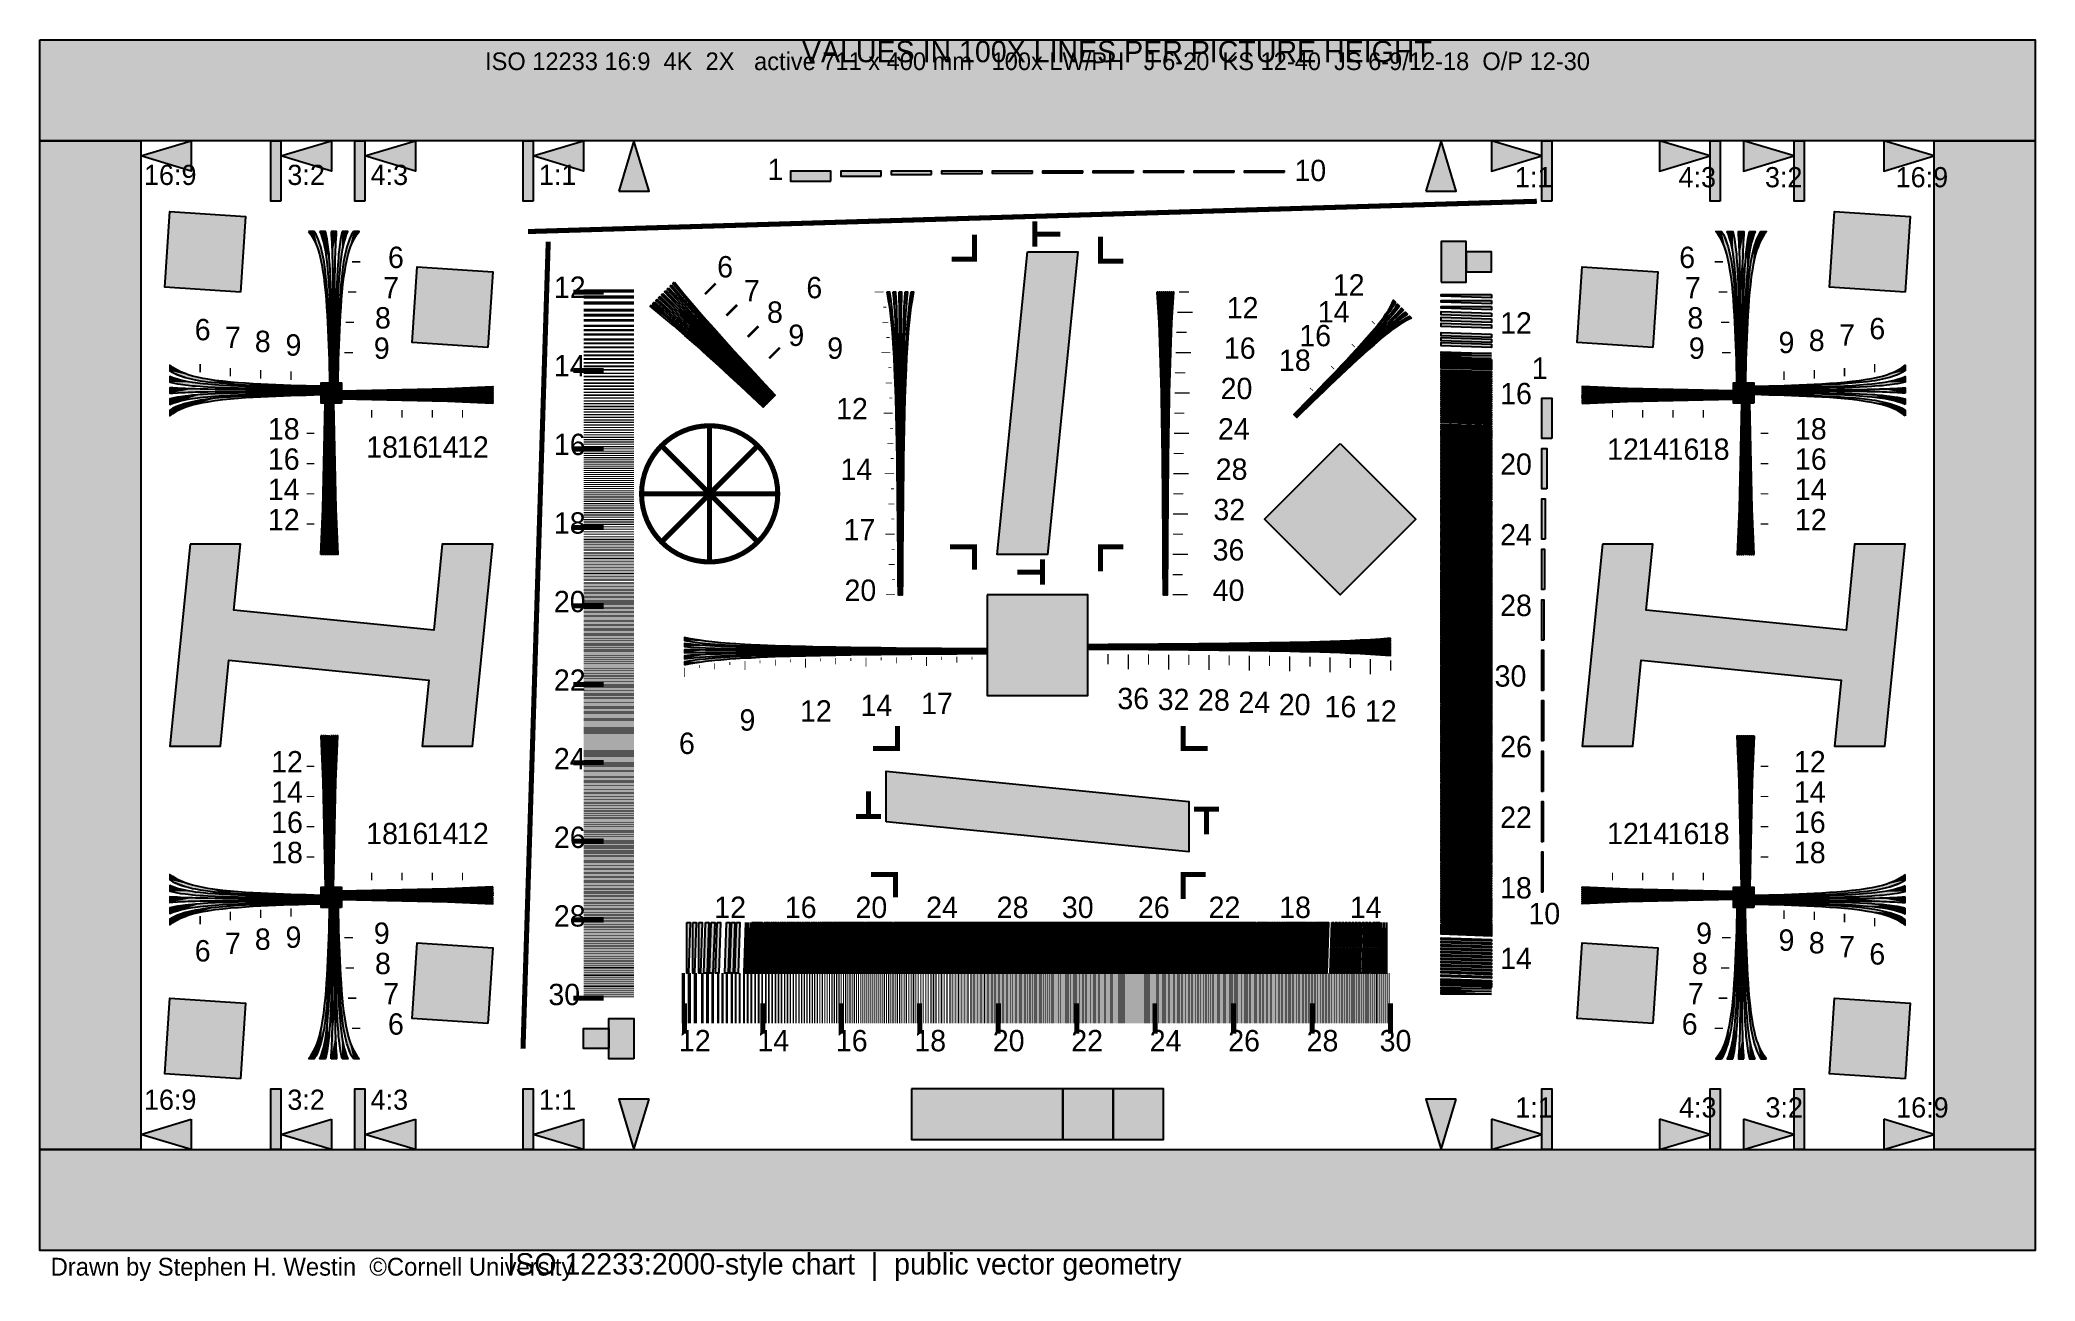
# Model space of a CAD drawing. Header units: millimetres. Extents: x 0 to 791, y 0 to 492.
import ezdxf
from ezdxf.enums import TextEntityAlignment as Align

# ---------------------------------------------------------------- set-up
doc = ezdxf.new("R2010")
doc.units = ezdxf.units.MM
for name, color, linetype in [('CENTER', 7, 'Continuous'), ('FRAME', 7, 'Continuous'), ('LABELS', 7, 'Continuous'), ('NOTES', 7, 'Continuous'), ('PERIPHERY', 7, 'Continuous'), ('SFR', 7, 'Continuous')]:
    doc.layers.add(name, color=color, linetype=linetype)

msp = doc.modelspace()

# ---------------------------------------------------------------- texts
at = {"layer": 'LABELS', "color": 250}
for s, height, p in [('VALUES IN 100X LINES PER PICTURE HEIGHT', 8.4667, (302.16, 483.27)), ('1', 8.47, (288.48, 436.52)), ('10', 8.467, (497.44, 436.12)), ('16:9', 8, (41.27, 434.6)), ('3:2', 8, (98.12, 434.6)), ('4:3', 8, (131.12, 434.6)), ('1:1', 8, (197.84, 434.6)), ('1:1', 8, (584.84, 433.69)), ('4:3', 8, (649.73, 433.69)), ('3:2', 8, (684, 433.69)), ('16:9', 8, (735.83, 433.69)), ('6', 8.47, (138.01, 401.67)), ('6', 8.47, (268.55, 397.94)), ('6', 8.47, (650.01, 401.67)), ('7', 8.47, (136.14, 389.67)), ('12', 8.467, (203.79, 389.83)), ('7', 8.47, (279.14, 388.41)), ('6', 8.47, (303.91, 389.67)), ('12', 8.467, (512.66, 390.74)), ('7', 8.47, (652.28, 389.67)), ('8', 8.47, (288.31, 379.95)), ('12', 8.467, (470.58, 381.67)), ('14', 8.467, (506.68, 380.07)), ('6', 8.47, (61.39, 373.02)), ('8', 8.47, (132.86, 377.67)), ('12', 8.467, (578.99, 375.67)), ('8', 8.47, (653.24, 377.67)), ('6', 8.47, (725.39, 373.42)), ('7', 8.47, (73.39, 369.92)), ('8', 8.47, (85.22, 368.34)), ('9', 8.47, (97.39, 366.91)), ('9', 8.47, (132.4, 365.67)), ('9', 8.47, (296.78, 370.77)), ('9', 8.47, (312.19, 365.67)), ('16', 8.467, (469.46, 365.67)), ('16', 8.467, (499.38, 370.65)), ('9', 8.47, (653.81, 365.67)), ('9', 8.47, (689.39, 367.93)), ('8', 8.47, (701.39, 368.74)), ('7', 8.47, (713.39, 370.92)), ('14', 8.467, (203.79, 358.67)), ('18', 8.467, (491.29, 360.89)), ('1', 8.47, (591.52, 357.72)), ('20', 8.467, (468.17, 349.67)), ('16', 8.467, (578.99, 347.67)), ('12', 8.467, (315.7, 341.67)), ('18', 8.467, (90.4, 333.67)), ('24', 8.467, (467.11, 333.67)), ('18', 8.467, (695.9, 333.67)), ('18', 8.467, (129.39, 326.44)), ('16', 8.467, (141.39, 326.44)), ('14', 8.467, (153.39, 326.44)), ('12', 8.467, (165.39, 326.44)), ('16', 8.467, (203.79, 327.5)), ('12', 8.467, (621.39, 325.61)), ('14', 8.467, (633.39, 325.61)), ('16', 8.467, (645.39, 325.61)), ('18', 8.467, (657.39, 325.61)), ('16', 8.467, (90.4, 321.67)), ('14', 8.467, (317.42, 317.67)), ('28', 8.467, (466.23, 317.67)), ('20', 8.467, (578.99, 319.67)), ('16', 8.467, (695.9, 321.67)), ('14', 8.467, (90.4, 309.67)), ('14', 8.467, (695.9, 309.67)), ('32', 8.467, (465.31, 301.67)), ('12', 8.467, (90.4, 297.67)), ('18', 8.467, (203.79, 296.34)), ('17', 8.467, (318.66, 293.67)), ('12', 8.467, (695.9, 297.67)), ('36', 8.467, (465, 285.67)), ('24', 8.467, (578.99, 291.67)), ('20', 8.467, (319.03, 269.67)), ('40', 8.467, (465, 269.67)), ('20', 8.467, (203.79, 265.18)), ('28', 8.467, (578.99, 263.67)), ('22', 8.467, (203.79, 234.02)), ('30', 8.467, (576.81, 235.67)), ('12', 8.467, (301.39, 221.81)), ('14', 8.467, (325.39, 224.02)), ('17', 8.467, (349.39, 224.76)), ('36', 8.467, (427.22, 226.74)), ('32', 8.467, (443.22, 226.35)), ('28', 8.467, (459.22, 226.12)), ('24', 8.467, (475.22, 225.24)), ('20', 8.467, (491.22, 224.35)), ('16', 8.467, (509.39, 223.51)), ('12', 8.467, (525.39, 221.76)), ('9', 8.47, (277.39, 218.22)), ('6', 8.47, (253.39, 208.97)), ('26', 8.467, (578.99, 207.67)), ('12', 8.467, (91.68, 201.67)), ('24', 8.467, (203.79, 202.86)), ('12', 8.467, (695.5, 201.67)), ('14', 8.467, (91.68, 189.67)), ('14', 8.467, (695.5, 189.67)), ('16', 8.467, (91.68, 177.67)), ('22', 8.467, (578.99, 179.67)), ('16', 8.467, (695.5, 177.67)), ('18', 8.467, (91.68, 165.67)), ('18', 8.467, (129.39, 173.21)), ('16', 8.467, (141.39, 173.21)), ('14', 8.467, (153.39, 173.21)), ('12', 8.467, (165.39, 173.21)), ('26', 8.467, (203.79, 171.69)), ('12', 8.467, (621.39, 173.21)), ('14', 8.467, (633.39, 173.21)), ('16', 8.467, (645.39, 173.21)), ('18', 8.467, (657.39, 173.21)), ('18', 8.467, (695.5, 165.67)), ('18', 8.467, (578.99, 151.67)), ('12', 8.467, (267.39, 143.94)), ('16', 8.467, (295.39, 143.94)), ('20', 8.467, (323.39, 143.94)), ('24', 8.467, (351.39, 143.94)), ('28', 8.467, (379.39, 143.94)), ('30', 8.467, (405.22, 143.94)), ('26', 8.467, (435.39, 143.94)), ('22', 8.467, (463.39, 143.94)), ('18', 8.467, (491.39, 143.94)), ('14', 8.467, (519.39, 143.94)), ('28', 8.467, (203.79, 140.53)), ('10', 8.467, (590.22, 141.46)), ('6', 8.47, (61.39, 126.7)), ('7', 8.47, (73.39, 129.59)), ('8', 8.47, (85.22, 131.31)), ('9', 8.47, (97.39, 132.11)), ('9', 8.47, (132.4, 133.67)), ('9', 8.47, (656.7, 133.67)), ('9', 8.47, (689.39, 130.94)), ('8', 8.47, (701.39, 129.89)), ('7', 8.47, (713.39, 128.34)), ('8', 8.47, (132.86, 121.67)), ('14', 8.467, (578.99, 123.67)), ('8', 8.47, (655.04, 121.67)), ('6', 8.47, (725.39, 125.46)), ('7', 8.47, (136.14, 109.67)), ('30', 8.467, (201.62, 109.37)), ('7', 8.47, (653.38, 109.67)), ('6', 8.47, (138.01, 97.67)), ('6', 8.47, (651.01, 97.67)), ('12', 8.467, (253.39, 91.07)), ('14', 8.467, (284.5, 91.07)), ('16', 8.467, (315.61, 91.07)), ('18', 8.467, (346.72, 91.07)), ('20', 8.467, (377.83, 91.07)), ('22', 8.467, (408.94, 91.07)), ('24', 8.467, (440.05, 91.07)), ('26', 8.467, (471.17, 91.07)), ('28', 8.467, (502.28, 91.07)), ('30', 8.467, (531.22, 91.07)), ('16:9', 8, (41.26, 67.88)), ('3:2', 8, (98.11, 67.88)), ('4:3', 8, (131.11, 67.88)), ('1:1', 8, (197.83, 67.88)), ('1:1', 8, (585.03, 64.81)), ('4:3', 8, (649.92, 64.81)), ('3:2', 8, (684.19, 64.81)), ('16:9', 8, (736.02, 64.81)), ('Drawn by Stephen H. Westin  ©Cornell University', 7.0556, (4.26, 2.12)), ('ISO 12233:2000-style chart  |  public vector geometry', 8.4667, (185.35, 2.56))]:
    msp.add_text(s, height=height, dxfattribs=at).set_placement(p)
at = {"layer": 'NOTES', "color": 250}
msp.add_text('ISO 12233 16:9  4K  2X   active 711 x 400 mm   100x LW/PH   J 6-20  KS 12-40  JS 6-9/12-18  O/P 12-30', height=7, dxfattribs=at).set_placement((395.56, 483.66), align=Align.MIDDLE_CENTER)

# ---------------------------------------------------------------- hatches: boundary and pattern name
at = {"layer": 'CENTER', "true_color": 0x000000}
h = msp.add_hatch(color=7, dxfattribs=at)
h.dxf.hatch_style = 1
h.paths.add_polyline_path([(313.56, 436.12), (313.56, 440.12), (297.56, 440.12), (297.56, 436.12), (313.56, 436.12)])
h = msp.add_hatch(color=7, dxfattribs=at)
h.dxf.hatch_style = 1
h.paths.add_polyline_path([(333.56, 438.12), (333.56, 440.12), (317.56, 440.12), (317.56, 438.12), (333.56, 438.12)])
h = msp.add_hatch(color=7, dxfattribs=at)
h.dxf.hatch_style = 1
h.paths.add_polyline_path([(353.56, 438.78), (353.56, 440.12), (337.56, 440.12), (337.56, 438.78), (353.56, 438.78)])
h = msp.add_hatch(color=7, dxfattribs=at)
h.dxf.hatch_style = 1
h.paths.add_polyline_path([(373.56, 439.13), (373.56, 440.12), (357.56, 440.12), (357.56, 439.13), (373.56, 439.13)])
h = msp.add_hatch(color=7, dxfattribs=at)
h.dxf.hatch_style = 1
h.paths.add_polyline_path([(393.56, 439.32), (393.56, 440.12), (377.56, 440.12), (377.56, 439.32), (393.56, 439.32)])
h = msp.add_hatch(color=7, dxfattribs=at)
h.dxf.hatch_style = 1
h.paths.add_polyline_path([(413.56, 439.46), (413.56, 440.12), (397.56, 440.12), (397.56, 439.46), (413.56, 439.46)])
h = msp.add_hatch(color=7, dxfattribs=at)
h.dxf.hatch_style = 1
h.paths.add_polyline_path([(433.56, 439.54), (433.56, 440.12), (417.56, 440.12), (417.56, 439.54), (433.56, 439.54)])
h = msp.add_hatch(color=7, dxfattribs=at)
h.dxf.hatch_style = 1
h.paths.add_polyline_path([(453.56, 439.62), (453.56, 440.12), (437.56, 440.12), (437.56, 439.62), (453.56, 439.62)])
h = msp.add_hatch(color=7, dxfattribs=at)
h.dxf.hatch_style = 1
h.paths.add_polyline_path([(473.56, 439.68), (473.56, 440.12), (457.56, 440.12), (457.56, 439.68), (473.56, 439.68)])
h = msp.add_hatch(color=7, dxfattribs=at)
h.dxf.hatch_style = 1
h.paths.add_polyline_path([(493.56, 439.72), (493.56, 440.12), (477.56, 440.12), (477.56, 439.72), (493.56, 439.72)])
h = msp.add_hatch(color=7, dxfattribs=at)
h.dxf.hatch_style = 1
h.paths.add_polyline_path([(335.77, 392.13), (336.26, 389.73), (336.85, 386.13), (337.17, 383.73), (337.57, 380.13), (337.8, 377.73), (338.08, 374.13), (338.25, 371.73), (338.47, 368.13), (338.59, 365.73), (338.77, 362.12), (339.01, 356.12), (339.21, 350.12), (339.37, 344.12), (339.51, 338.12), (339.63, 332.12), (339.73, 326.12), (339.82, 320.12), (339.9, 314.12), (339.97, 308.12), (340.03, 302.12), (340.09, 296.12), (340.14, 290.12), (340.18, 284.12), (340.23, 278.12), (340.27, 272.12), (340.47, 272.12), (340.44, 278.12), (340.41, 284.12), (340.37, 290.12), (340.33, 296.12), (340.29, 302.12), (340.23, 308.12), (340.18, 314.12), (340.12, 320.12), (340.05, 326.12), (339.97, 332.12), (339.88, 338.12), (339.77, 344.12), (339.64, 350.12), (339.49, 356.12), (339.3, 362.12), (339.17, 365.73), (339.07, 368.13), (338.9, 371.73), (338.77, 374.13), (338.55, 377.73), (338.37, 380.13), (338.05, 383.73), (337.81, 386.13), (337.35, 389.73), (336.97, 392.13), (335.77, 392.13), (335.77, 392.13)])
h = msp.add_hatch(color=7, dxfattribs=at)
h.dxf.hatch_style = 1
h.paths.add_polyline_path([(338.17, 392.13), (338.44, 389.73), (338.77, 386.13), (338.95, 383.73), (339.17, 380.13), (339.3, 377.73), (339.45, 374.13), (339.55, 371.73), (339.67, 368.13), (339.74, 365.73), (339.84, 362.12), (339.97, 356.12), (340.08, 350.12), (340.17, 344.12), (340.24, 338.12), (340.31, 332.12), (340.37, 326.12), (340.42, 320.12), (340.46, 314.12), (340.5, 308.12), (340.54, 302.12), (340.57, 296.12), (340.6, 290.12), (340.62, 284.12), (340.65, 278.12), (340.67, 272.12), (340.87, 272.12), (340.86, 278.12), (340.84, 284.12), (340.83, 290.12), (340.81, 296.12), (340.79, 302.12), (340.77, 308.12), (340.74, 314.12), (340.72, 320.12), (340.69, 326.12), (340.65, 332.12), (340.62, 338.12), (340.57, 344.12), (340.51, 350.12), (340.45, 356.12), (340.37, 362.12), (340.31, 365.73), (340.27, 368.13), (340.2, 371.73), (340.14, 374.13), (340.05, 377.73), (339.97, 380.13), (339.84, 383.73), (339.73, 386.13), (339.53, 389.73), (339.37, 392.13), (338.17, 392.13), (338.17, 392.13)])
h = msp.add_hatch(color=7, dxfattribs=at)
h.dxf.hatch_style = 1
h.paths.add_polyline_path([(340.57, 392.13), (340.62, 389.73), (340.69, 386.13), (340.72, 383.73), (340.77, 380.13), (340.8, 377.73), (340.83, 374.13), (340.84, 371.73), (340.87, 368.13), (340.88, 365.73), (340.9, 362.12), (340.93, 356.12), (340.95, 350.12), (340.97, 344.12), (340.98, 338.12), (340.99, 332.12), (341.01, 326.12), (341.02, 320.12), (341.02, 314.12), (341.04, 308.12), (341.04, 302.12), (341.05, 296.12), (341.05, 290.12), (341.06, 284.12), (341.07, 278.12), (341.07, 272.12), (341.27, 272.12), (341.27, 278.12), (341.28, 284.12), (341.28, 290.12), (341.29, 296.12), (341.29, 302.12), (341.3, 308.12), (341.31, 314.12), (341.32, 320.12), (341.33, 326.12), (341.34, 332.12), (341.35, 338.12), (341.37, 344.12), (341.38, 350.12), (341.41, 356.12), (341.43, 362.12), (341.46, 365.73), (341.47, 368.13), (341.49, 371.73), (341.51, 374.13), (341.55, 377.73), (341.57, 380.13), (341.61, 383.73), (341.65, 386.13), (341.71, 389.73), (341.77, 392.13), (340.57, 392.13), (340.57, 392.13)])
h = msp.add_hatch(color=7, dxfattribs=at)
h.dxf.hatch_style = 1
h.paths.add_polyline_path([(342.97, 392.13), (342.81, 389.73), (342.61, 386.13), (342.5, 383.73), (342.37, 380.13), (342.3, 377.73), (342.19, 374.13), (342.14, 371.73), (342.07, 368.13), (342.03, 365.73), (341.97, 362.12), (341.89, 356.12), (341.82, 350.12), (341.77, 344.12), (341.72, 338.12), (341.68, 332.12), (341.65, 326.12), (341.62, 320.12), (341.59, 314.12), (341.57, 308.12), (341.55, 302.12), (341.53, 296.12), (341.51, 290.12), (341.5, 284.12), (341.48, 278.12), (341.47, 272.12), (341.67, 272.12), (341.69, 278.12), (341.71, 284.12), (341.74, 290.12), (341.77, 296.12), (341.8, 302.12), (341.83, 308.12), (341.88, 314.12), (341.92, 320.12), (341.97, 326.12), (342.03, 332.12), (342.09, 338.12), (342.17, 344.12), (342.26, 350.12), (342.37, 356.12), (342.5, 362.12), (342.6, 365.73), (342.67, 368.13), (342.79, 371.73), (342.88, 374.13), (343.05, 377.73), (343.17, 380.13), (343.39, 383.73), (343.57, 386.13), (343.9, 389.73), (344.17, 392.13), (342.97, 392.13), (342.97, 392.13)])
h = msp.add_hatch(color=7, dxfattribs=at)
h.dxf.hatch_style = 1
h.paths.add_polyline_path([(345.37, 392.13), (344.98, 389.73), (344.53, 386.13), (344.28, 383.73), (343.97, 380.13), (343.8, 377.73), (343.57, 374.13), (343.44, 371.73), (343.27, 368.13), (343.17, 365.73), (343.03, 362.12), (342.85, 356.12), (342.7, 350.12), (342.57, 344.12), (342.46, 338.12), (342.37, 332.12), (342.29, 326.12), (342.22, 320.12), (342.16, 314.12), (342.1, 308.12), (342.05, 302.12), (342.01, 296.12), (341.97, 290.12), (341.93, 284.12), (341.9, 278.12), (341.87, 272.12), (342.07, 272.12), (342.11, 278.12), (342.15, 284.12), (342.19, 290.12), (342.25, 296.12), (342.3, 302.12), (342.37, 308.12), (342.44, 314.12), (342.52, 320.12), (342.61, 326.12), (342.71, 332.12), (342.83, 338.12), (342.97, 344.12), (343.13, 350.12), (343.33, 356.12), (343.57, 362.12), (343.74, 365.73), (343.87, 368.13), (344.08, 371.73), (344.25, 374.13), (344.55, 377.73), (344.77, 380.13), (345.17, 383.73), (345.49, 386.13), (346.08, 389.73), (346.57, 392.13), (345.37, 392.13), (345.37, 392.13)])
h = msp.add_hatch(color=7, dxfattribs=at)
h.dxf.hatch_style = 1
h.paths.add_polyline_path([(442.84, 392.13), (443.15, 388.13), (443.41, 384.12), (443.62, 380.13), (443.81, 376.13), (443.97, 372.12), (444.12, 368.13), (444.24, 364.13), (444.35, 360.12), (444.45, 356.12), (444.54, 352.13), (444.62, 348.12), (444.69, 344.12), (444.76, 340.13), (444.82, 336.12), (444.88, 332.12), (444.93, 328.12), (444.98, 324.12), (445.03, 320.12), (445.07, 316.12), (445.11, 312.12), (445.14, 308.12), (445.18, 304.12), (445.21, 300.12), (445.24, 296.12), (445.27, 292.12), (445.3, 288.12), (445.32, 284.12), (445.35, 280.12), (445.37, 276.12), (445.39, 272.12), (445.49, 272.12), (445.47, 276.12), (445.45, 280.12), (445.43, 284.12), (445.41, 288.12), (445.38, 292.12), (445.36, 296.12), (445.33, 300.12), (445.3, 304.12), (445.27, 308.12), (445.24, 312.12), (445.21, 316.12), (445.17, 320.12), (445.13, 324.12), (445.09, 328.12), (445.04, 332.12), (444.99, 336.12), (444.94, 340.13), (444.88, 344.12), (444.81, 348.12), (444.74, 352.13), (444.66, 356.12), (444.57, 360.12), (444.48, 364.13), (444.37, 368.13), (444.24, 372.12), (444.1, 376.13), (443.93, 380.13), (443.74, 384.12), (443.51, 388.13), (443.24, 392.13), (442.84, 392.13)])
h = msp.add_hatch(color=7, dxfattribs=at)
h.dxf.hatch_style = 1
h.paths.add_polyline_path([(443.64, 392.13), (443.88, 388.13), (444.07, 384.12), (444.24, 380.13), (444.38, 376.13), (444.51, 372.12), (444.62, 368.13), (444.71, 364.13), (444.8, 360.12), (444.87, 356.12), (444.94, 352.13), (445, 348.12), (445.06, 344.12), (445.11, 340.13), (445.16, 336.12), (445.2, 332.12), (445.24, 328.12), (445.28, 324.12), (445.31, 320.12), (445.34, 316.12), (445.37, 312.12), (445.4, 308.12), (445.43, 304.12), (445.45, 300.12), (445.48, 296.12), (445.5, 292.12), (445.52, 288.12), (445.54, 284.12), (445.56, 280.12), (445.57, 276.12), (445.59, 272.12), (445.69, 272.12), (445.68, 276.12), (445.66, 280.12), (445.65, 284.12), (445.63, 288.12), (445.61, 292.12), (445.59, 296.12), (445.57, 300.12), (445.55, 304.12), (445.53, 308.12), (445.51, 312.12), (445.48, 316.12), (445.45, 320.12), (445.43, 324.12), (445.39, 328.12), (445.36, 332.12), (445.32, 336.12), (445.28, 340.13), (445.24, 344.12), (445.19, 348.12), (445.14, 352.13), (445.08, 356.12), (445.02, 360.12), (444.95, 364.13), (444.87, 368.13), (444.77, 372.12), (444.67, 376.13), (444.55, 380.13), (444.41, 384.12), (444.24, 388.13), (444.04, 392.13), (443.64, 392.13)])
h = msp.add_hatch(color=7, dxfattribs=at)
h.dxf.hatch_style = 1
h.paths.add_polyline_path([(444.44, 392.13), (444.6, 388.13), (444.74, 384.12), (444.86, 380.13), (444.95, 376.13), (445.04, 372.12), (445.12, 368.13), (445.18, 364.13), (445.24, 360.12), (445.29, 356.12), (445.34, 352.13), (445.38, 348.12), (445.42, 344.12), (445.46, 340.13), (445.49, 336.12), (445.52, 332.12), (445.55, 328.12), (445.57, 324.12), (445.6, 320.12), (445.62, 316.12), (445.64, 312.12), (445.66, 308.12), (445.68, 304.12), (445.69, 300.12), (445.71, 296.12), (445.73, 292.12), (445.74, 288.12), (445.75, 284.12), (445.77, 280.12), (445.78, 276.12), (445.79, 272.12), (445.89, 272.12), (445.88, 276.12), (445.87, 280.12), (445.86, 284.12), (445.85, 288.12), (445.84, 292.12), (445.83, 296.12), (445.82, 300.12), (445.8, 304.12), (445.79, 308.12), (445.77, 312.12), (445.76, 316.12), (445.74, 320.12), (445.72, 324.12), (445.7, 328.12), (445.68, 332.12), (445.66, 336.12), (445.63, 340.13), (445.6, 344.12), (445.57, 348.12), (445.54, 352.13), (445.5, 356.12), (445.46, 360.12), (445.42, 364.13), (445.37, 368.13), (445.31, 372.12), (445.24, 376.13), (445.16, 380.13), (445.07, 384.12), (444.97, 388.13), (444.84, 392.13), (444.44, 392.13)])
h = msp.add_hatch(color=7, dxfattribs=at)
h.dxf.hatch_style = 1
h.paths.add_polyline_path([(445.24, 392.13), (445.33, 388.13), (445.41, 384.12), (445.47, 380.13), (445.53, 376.13), (445.57, 372.12), (445.62, 368.13), (445.65, 364.13), (445.68, 360.12), (445.71, 356.12), (445.74, 352.13), (445.76, 348.12), (445.79, 344.12), (445.81, 340.13), (445.82, 336.12), (445.84, 332.12), (445.86, 328.12), (445.87, 324.12), (445.88, 320.12), (445.9, 316.12), (445.91, 312.12), (445.92, 308.12), (445.93, 304.12), (445.94, 300.12), (445.95, 296.12), (445.95, 292.12), (445.96, 288.12), (445.97, 284.12), (445.98, 280.12), (445.98, 276.12), (445.99, 272.12), (446.09, 272.12), (446.09, 276.12), (446.08, 280.12), (446.08, 284.12), (446.07, 288.12), (446.07, 292.12), (446.06, 296.12), (446.06, 300.12), (446.05, 304.12), (446.05, 308.12), (446.04, 312.12), (446.03, 316.12), (446.03, 320.12), (446.02, 324.12), (446.01, 328.12), (446, 332.12), (445.99, 336.12), (445.98, 340.13), (445.97, 344.12), (445.95, 348.12), (445.94, 352.13), (445.92, 356.12), (445.91, 360.12), (445.89, 364.13), (445.87, 368.13), (445.84, 372.12), (445.81, 376.13), (445.78, 380.13), (445.74, 384.12), (445.69, 388.13), (445.64, 392.13), (445.24, 392.13)])
h = msp.add_hatch(color=7, dxfattribs=at)
h.dxf.hatch_style = 1
h.paths.add_polyline_path([(446.04, 392.13), (446.06, 388.13), (446.07, 384.12), (446.09, 380.13), (446.1, 376.13), (446.11, 372.12), (446.12, 368.13), (446.12, 364.13), (446.13, 360.12), (446.13, 356.12), (446.14, 352.13), (446.14, 348.12), (446.15, 344.12), (446.15, 340.13), (446.16, 336.12), (446.16, 332.12), (446.16, 328.12), (446.17, 324.12), (446.17, 320.12), (446.17, 316.12), (446.17, 312.12), (446.18, 308.12), (446.18, 304.12), (446.18, 300.12), (446.18, 296.12), (446.18, 292.12), (446.18, 288.12), (446.19, 284.12), (446.19, 280.12), (446.19, 276.12), (446.19, 272.12), (446.29, 272.12), (446.29, 276.12), (446.29, 280.12), (446.29, 284.12), (446.3, 288.12), (446.3, 292.12), (446.3, 296.12), (446.3, 300.12), (446.3, 304.12), (446.3, 308.12), (446.31, 312.12), (446.31, 316.12), (446.31, 320.12), (446.31, 324.12), (446.32, 328.12), (446.32, 332.12), (446.32, 336.12), (446.33, 340.13), (446.33, 344.12), (446.34, 348.12), (446.34, 352.13), (446.35, 356.12), (446.35, 360.12), (446.36, 364.13), (446.37, 368.13), (446.37, 372.12), (446.38, 376.13), (446.39, 380.13), (446.41, 384.12), (446.42, 388.13), (446.44, 392.13), (446.04, 392.13)])
h = msp.add_hatch(color=7, dxfattribs=at)
h.dxf.hatch_style = 1
h.paths.add_polyline_path([(446.84, 392.13), (446.79, 388.13), (446.74, 384.12), (446.7, 380.13), (446.67, 376.13), (446.64, 372.12), (446.62, 368.13), (446.59, 364.13), (446.57, 360.12), (446.56, 356.12), (446.54, 352.13), (446.53, 348.12), (446.51, 344.12), (446.5, 340.13), (446.49, 336.12), (446.48, 332.12), (446.47, 328.12), (446.46, 324.12), (446.45, 320.12), (446.45, 316.12), (446.44, 312.12), (446.43, 308.12), (446.43, 304.12), (446.42, 300.12), (446.42, 296.12), (446.41, 292.12), (446.41, 288.12), (446.4, 284.12), (446.4, 280.12), (446.39, 276.12), (446.39, 272.12), (446.49, 272.12), (446.5, 276.12), (446.5, 280.12), (446.51, 284.12), (446.52, 288.12), (446.53, 292.12), (446.53, 296.12), (446.54, 300.12), (446.55, 304.12), (446.56, 308.12), (446.57, 312.12), (446.58, 316.12), (446.6, 320.12), (446.61, 324.12), (446.62, 328.12), (446.64, 332.12), (446.66, 336.12), (446.67, 340.13), (446.69, 344.12), (446.72, 348.12), (446.74, 352.13), (446.77, 356.12), (446.8, 360.12), (446.83, 364.13), (446.87, 368.13), (446.91, 372.12), (446.95, 376.13), (447.01, 380.13), (447.07, 384.12), (447.15, 388.13), (447.24, 392.13), (446.84, 392.13)])
h = msp.add_hatch(color=7, dxfattribs=at)
h.dxf.hatch_style = 1
h.paths.add_polyline_path([(447.64, 392.13), (447.51, 388.13), (447.41, 384.12), (447.32, 380.13), (447.24, 376.13), (447.17, 372.12), (447.12, 368.13), (447.06, 364.13), (447.02, 360.12), (446.98, 356.12), (446.94, 352.13), (446.91, 348.12), (446.88, 344.12), (446.85, 340.13), (446.82, 336.12), (446.8, 332.12), (446.78, 328.12), (446.76, 324.12), (446.74, 320.12), (446.72, 316.12), (446.71, 312.12), (446.69, 308.12), (446.68, 304.12), (446.66, 300.12), (446.65, 296.12), (446.64, 292.12), (446.63, 288.12), (446.62, 284.12), (446.61, 280.12), (446.6, 276.12), (446.59, 272.12), (446.69, 272.12), (446.7, 276.12), (446.71, 280.12), (446.73, 284.12), (446.74, 288.12), (446.75, 292.12), (446.77, 296.12), (446.79, 300.12), (446.8, 304.12), (446.82, 308.12), (446.84, 312.12), (446.86, 316.12), (446.88, 320.12), (446.91, 324.12), (446.93, 328.12), (446.96, 332.12), (446.99, 336.12), (447.02, 340.13), (447.06, 344.12), (447.1, 348.12), (447.14, 352.13), (447.19, 356.12), (447.24, 360.12), (447.3, 364.13), (447.37, 368.13), (447.44, 372.12), (447.53, 376.13), (447.62, 380.13), (447.74, 384.12), (447.88, 388.13), (448.04, 392.13), (447.64, 392.13)])
h = msp.add_hatch(color=7, dxfattribs=at)
h.dxf.hatch_style = 1
h.paths.add_polyline_path([(448.44, 392.13), (448.24, 388.13), (448.07, 384.12), (447.93, 380.13), (447.81, 376.13), (447.71, 372.12), (447.62, 368.13), (447.53, 364.13), (447.46, 360.12), (447.4, 356.12), (447.34, 352.13), (447.29, 348.12), (447.24, 344.12), (447.2, 340.13), (447.16, 336.12), (447.12, 332.12), (447.09, 328.12), (447.05, 324.12), (447.03, 320.12), (447, 316.12), (446.97, 312.12), (446.95, 308.12), (446.93, 304.12), (446.91, 300.12), (446.89, 296.12), (446.87, 292.12), (446.85, 288.12), (446.83, 284.12), (446.82, 280.12), (446.8, 276.12), (446.79, 272.12), (446.89, 272.12), (446.91, 276.12), (446.92, 280.12), (446.94, 284.12), (446.96, 288.12), (446.98, 292.12), (447, 296.12), (447.03, 300.12), (447.05, 304.12), (447.08, 308.12), (447.11, 312.12), (447.14, 316.12), (447.17, 320.12), (447.2, 324.12), (447.24, 328.12), (447.28, 332.12), (447.32, 336.12), (447.37, 340.13), (447.42, 344.12), (447.48, 348.12), (447.54, 352.13), (447.61, 356.12), (447.68, 360.12), (447.77, 364.13), (447.87, 368.13), (447.97, 372.12), (448.1, 376.13), (448.24, 380.13), (448.41, 384.12), (448.6, 388.13), (448.84, 392.13), (448.44, 392.13)])
h = msp.add_hatch(color=7, dxfattribs=at)
h.dxf.hatch_style = 1
h.paths.add_polyline_path([(449.24, 392.13), (448.97, 388.13), (448.74, 384.12), (448.55, 380.13), (448.38, 376.13), (448.24, 372.12), (448.12, 368.13), (448, 364.13), (447.91, 360.12), (447.82, 356.12), (447.74, 352.13), (447.67, 348.12), (447.6, 344.12), (447.54, 340.13), (447.49, 336.12), (447.44, 332.12), (447.39, 328.12), (447.35, 324.12), (447.31, 320.12), (447.27, 316.12), (447.24, 312.12), (447.21, 308.12), (447.18, 304.12), (447.15, 300.12), (447.12, 296.12), (447.1, 292.12), (447.07, 288.12), (447.05, 284.12), (447.03, 280.12), (447.01, 276.12), (446.99, 272.12), (447.09, 272.12), (447.11, 276.12), (447.13, 280.12), (447.16, 284.12), (447.18, 288.12), (447.21, 292.12), (447.24, 296.12), (447.27, 300.12), (447.3, 304.12), (447.34, 308.12), (447.37, 312.12), (447.41, 316.12), (447.45, 320.12), (447.5, 324.12), (447.55, 328.12), (447.6, 332.12), (447.66, 336.12), (447.72, 340.13), (447.79, 344.12), (447.86, 348.12), (447.94, 352.13), (448.03, 356.12), (448.13, 360.12), (448.24, 364.13), (448.37, 368.13), (448.51, 372.12), (448.67, 376.13), (448.86, 380.13), (449.07, 384.12), (449.33, 388.13), (449.64, 392.13), (449.24, 392.13)])
h = msp.add_hatch(color=7, dxfattribs=at)
h.dxf.hatch_style = 1
h.paths.add_polyline_path([(599.56, 334.13), (595.56, 334.13), (595.56, 350.12), (599.56, 350.12), (599.56, 334.13)])
h = msp.add_hatch(color=7, dxfattribs=at)
h.dxf.hatch_style = 1
h.paths.add_polyline_path([(597.56, 314.13), (595.56, 314.13), (595.56, 330.13), (597.56, 330.13), (597.56, 314.13)])
h = msp.add_hatch(color=7, dxfattribs=at)
h.dxf.hatch_style = 1
h.paths.add_polyline_path([(596.9, 294.12), (595.56, 294.12), (595.56, 310.12), (596.9, 310.12), (596.9, 294.12)])
h = msp.add_hatch(color=7, dxfattribs=at)
h.dxf.hatch_style = 1
h.paths.add_polyline_path([(596.56, 274.13), (595.56, 274.13), (595.56, 290.13), (596.56, 290.13), (596.56, 274.13)])
h = msp.add_hatch(color=7, dxfattribs=at)
h.dxf.hatch_style = 1
h.paths.add_polyline_path([(375.56, 272.13), (375.56, 232.12), (415.56, 232.12), (415.56, 272.13), (375.56, 272.13)])
h = msp.add_hatch(color=7, dxfattribs=at)
h.dxf.hatch_style = 1
h.paths.add_polyline_path([(596.36, 254.13), (595.56, 254.13), (595.56, 270.13), (596.36, 270.13), (596.36, 254.13)])
h = msp.add_hatch(color=7, dxfattribs=at)
h.dxf.hatch_style = 1
h.paths.add_polyline_path([(255.56, 253.93), (257.96, 253.54), (261.56, 253.09), (263.96, 252.84), (267.56, 252.53), (269.96, 252.35), (273.56, 252.13), (275.96, 251.99), (279.56, 251.83), (281.96, 251.72), (285.56, 251.59), (291.56, 251.41), (297.56, 251.26), (303.56, 251.12), (309.56, 251.02), (315.56, 250.93), (321.56, 250.85), (327.56, 250.78), (333.56, 250.72), (339.56, 250.66), (345.56, 250.61), (351.56, 250.57), (357.56, 250.52), (363.56, 250.49), (369.56, 250.46), (375.56, 250.43), (375.56, 250.63), (369.56, 250.67), (363.56, 250.71), (357.56, 250.75), (351.56, 250.81), (345.56, 250.86), (339.56, 250.93), (333.56, 251), (327.56, 251.08), (321.56, 251.17), (315.56, 251.27), (309.56, 251.39), (303.56, 251.53), (297.56, 251.69), (291.56, 251.89), (285.56, 252.13), (281.96, 252.3), (279.56, 252.43), (275.96, 252.64), (273.56, 252.81), (269.96, 253.1), (267.56, 253.33), (263.96, 253.73), (261.56, 254.05), (257.96, 254.63), (255.56, 255.13), (255.56, 253.93), (255.56, 253.93)])
h = msp.add_hatch(color=7, dxfattribs=at)
h.dxf.hatch_style = 1
h.paths.add_polyline_path([(535.56, 254.84), (531.56, 254.53), (527.56, 254.27), (523.56, 254.06), (519.56, 253.87), (515.56, 253.71), (511.56, 253.56), (507.56, 253.44), (503.56, 253.33), (499.56, 253.23), (495.56, 253.14), (491.56, 253.06), (487.56, 252.99), (483.56, 252.92), (479.56, 252.86), (475.56, 252.8), (471.56, 252.75), (467.56, 252.7), (463.56, 252.65), (459.56, 252.61), (455.56, 252.57), (451.56, 252.54), (447.56, 252.5), (443.56, 252.47), (439.56, 252.44), (435.56, 252.41), (431.56, 252.38), (427.56, 252.36), (423.56, 252.33), (419.56, 252.31), (415.56, 252.29), (415.56, 252.19), (419.56, 252.21), (423.56, 252.23), (427.56, 252.25), (431.56, 252.27), (435.56, 252.3), (439.56, 252.32), (443.56, 252.35), (447.56, 252.38), (451.56, 252.41), (455.56, 252.44), (459.56, 252.47), (463.56, 252.51), (467.56, 252.55), (471.56, 252.59), (475.56, 252.64), (479.56, 252.69), (483.56, 252.74), (487.56, 252.8), (491.56, 252.87), (495.56, 252.94), (499.56, 253.02), (503.56, 253.11), (507.56, 253.2), (511.56, 253.31), (515.56, 253.44), (519.56, 253.58), (523.56, 253.75), (527.56, 253.94), (531.56, 254.17), (535.56, 254.44), (535.56, 254.84)])
h = msp.add_hatch(color=7, dxfattribs=at)
h.dxf.hatch_style = 1
h.paths.add_polyline_path([(535.56, 254.04), (531.56, 253.8), (527.56, 253.61), (523.56, 253.44), (519.56, 253.3), (515.56, 253.17), (511.56, 253.06), (507.56, 252.97), (503.56, 252.88), (499.56, 252.81), (495.56, 252.74), (491.56, 252.68), (487.56, 252.62), (483.56, 252.57), (479.56, 252.52), (475.56, 252.48), (471.56, 252.44), (467.56, 252.4), (463.56, 252.37), (459.56, 252.34), (455.56, 252.31), (451.56, 252.28), (447.56, 252.25), (443.56, 252.23), (439.56, 252.2), (435.56, 252.18), (431.56, 252.16), (427.56, 252.14), (423.56, 252.12), (419.56, 252.11), (415.56, 252.09), (415.56, 251.99), (419.56, 252), (423.56, 252.02), (427.56, 252.03), (431.56, 252.05), (435.56, 252.07), (439.56, 252.09), (443.56, 252.11), (447.56, 252.13), (451.56, 252.15), (455.56, 252.17), (459.56, 252.2), (463.56, 252.23), (467.56, 252.25), (471.56, 252.29), (475.56, 252.32), (479.56, 252.36), (483.56, 252.4), (487.56, 252.44), (491.56, 252.49), (495.56, 252.54), (499.56, 252.6), (503.56, 252.66), (507.56, 252.73), (511.56, 252.81), (515.56, 252.91), (519.56, 253.01), (523.56, 253.13), (527.56, 253.27), (531.56, 253.44), (535.56, 253.64), (535.56, 254.04)])
h = msp.add_hatch(color=7, dxfattribs=at)
h.dxf.hatch_style = 1
h.paths.add_polyline_path([(535.56, 253.24), (531.56, 253.08), (527.56, 252.94), (523.56, 252.82), (519.56, 252.73), (515.56, 252.64), (511.56, 252.56), (507.56, 252.5), (503.56, 252.44), (499.56, 252.39), (495.56, 252.34), (491.56, 252.3), (487.56, 252.26), (483.56, 252.22), (479.56, 252.19), (475.56, 252.16), (471.56, 252.13), (467.56, 252.11), (463.56, 252.08), (459.56, 252.06), (455.56, 252.04), (451.56, 252.02), (447.56, 252), (443.56, 251.99), (439.56, 251.97), (435.56, 251.95), (431.56, 251.94), (427.56, 251.93), (423.56, 251.91), (419.56, 251.9), (415.56, 251.89), (415.56, 251.79), (419.56, 251.8), (423.56, 251.81), (427.56, 251.82), (431.56, 251.83), (435.56, 251.84), (439.56, 251.85), (443.56, 251.86), (447.56, 251.88), (451.56, 251.89), (455.56, 251.91), (459.56, 251.92), (463.56, 251.94), (467.56, 251.96), (471.56, 251.98), (475.56, 252), (479.56, 252.02), (483.56, 252.05), (487.56, 252.08), (491.56, 252.11), (495.56, 252.14), (499.56, 252.18), (503.56, 252.22), (507.56, 252.26), (511.56, 252.31), (515.56, 252.37), (519.56, 252.44), (523.56, 252.52), (527.56, 252.61), (531.56, 252.71), (535.56, 252.84), (535.56, 253.24)])
h = msp.add_hatch(color=7, dxfattribs=at)
h.dxf.hatch_style = 1
h.paths.add_polyline_path([(255.56, 251.53), (257.96, 251.36), (261.56, 251.17), (263.96, 251.06), (267.56, 250.93), (269.96, 250.85), (273.56, 250.75), (275.96, 250.7), (279.56, 250.63), (281.96, 250.58), (285.56, 250.52), (291.56, 250.45), (297.56, 250.38), (303.56, 250.33), (309.56, 250.28), (315.56, 250.24), (321.56, 250.21), (327.56, 250.18), (333.56, 250.15), (339.56, 250.13), (345.56, 250.1), (351.56, 250.09), (357.56, 250.07), (363.56, 250.06), (369.56, 250.04), (375.56, 250.02), (375.56, 250.22), (369.56, 250.25), (363.56, 250.27), (357.56, 250.29), (351.56, 250.32), (345.56, 250.36), (339.56, 250.39), (333.56, 250.43), (327.56, 250.48), (321.56, 250.52), (315.56, 250.58), (309.56, 250.65), (303.56, 250.73), (297.56, 250.82), (291.56, 250.93), (285.56, 251.06), (281.96, 251.15), (279.56, 251.23), (275.96, 251.35), (273.56, 251.44), (269.96, 251.6), (267.56, 251.72), (263.96, 251.95), (261.56, 252.13), (257.96, 252.46), (255.56, 252.73), (255.56, 251.53), (255.56, 251.53)])
h = msp.add_hatch(color=7, dxfattribs=at)
h.dxf.hatch_style = 1
h.paths.add_polyline_path([(255.56, 249.13), (257.96, 249.18), (261.56, 249.25), (263.96, 249.28), (267.56, 249.32), (269.96, 249.35), (273.56, 249.38), (275.96, 249.4), (279.56, 249.43), (281.96, 249.44), (285.56, 249.46), (291.56, 249.49), (297.56, 249.51), (303.56, 249.53), (309.56, 249.54), (315.56, 249.55), (321.56, 249.56), (327.56, 249.58), (333.56, 249.58), (339.56, 249.59), (345.56, 249.6), (351.56, 249.61), (357.56, 249.61), (363.56, 249.62), (369.56, 249.62), (375.56, 249.62), (375.56, 249.83), (369.56, 249.83), (363.56, 249.83), (357.56, 249.84), (351.56, 249.85), (345.56, 249.85), (339.56, 249.86), (333.56, 249.87), (327.56, 249.88), (321.56, 249.89), (315.56, 249.9), (309.56, 249.91), (303.56, 249.92), (297.56, 249.94), (291.56, 249.97), (285.56, 249.99), (281.96, 250.01), (279.56, 250.03), (275.96, 250.05), (273.56, 250.07), (269.96, 250.1), (267.56, 250.13), (263.96, 250.17), (261.56, 250.21), (257.96, 250.27), (255.56, 250.33), (255.56, 249.13), (255.56, 249.13)])
h = msp.add_hatch(color=7, dxfattribs=at)
h.dxf.hatch_style = 1
h.paths.add_polyline_path([(255.56, 246.73), (257.96, 247), (261.56, 247.33), (263.96, 247.51), (267.56, 247.73), (269.96, 247.85), (273.56, 248.01), (275.96, 248.11), (279.56, 248.23), (281.96, 248.3), (285.56, 248.39), (291.56, 248.53), (297.56, 248.63), (303.56, 248.72), (309.56, 248.8), (315.56, 248.87), (321.56, 248.93), (327.56, 248.98), (333.56, 249.02), (339.56, 249.06), (345.56, 249.1), (351.56, 249.13), (357.56, 249.16), (363.56, 249.18), (369.56, 249.2), (375.56, 249.23), (375.56, 249.43), (369.56, 249.41), (363.56, 249.4), (357.56, 249.38), (351.56, 249.37), (345.56, 249.35), (339.56, 249.32), (333.56, 249.3), (327.56, 249.28), (321.56, 249.25), (315.56, 249.21), (309.56, 249.17), (303.56, 249.13), (297.56, 249.07), (291.56, 249.01), (285.56, 248.93), (281.96, 248.87), (279.56, 248.83), (275.96, 248.75), (273.56, 248.7), (269.96, 248.6), (267.56, 248.53), (263.96, 248.39), (261.56, 248.29), (257.96, 248.09), (255.56, 247.93), (255.56, 246.73), (255.56, 246.73)])
h = msp.add_hatch(color=7, dxfattribs=at)
h.dxf.hatch_style = 1
h.paths.add_polyline_path([(255.56, 244.33), (257.96, 244.82), (261.56, 245.41), (263.96, 245.72), (267.56, 246.13), (269.96, 246.35), (273.56, 246.64), (275.96, 246.81), (279.56, 247.03), (281.96, 247.15), (285.56, 247.32), (291.56, 247.57), (297.56, 247.76), (303.56, 247.93), (309.56, 248.06), (315.56, 248.18), (321.56, 248.29), (327.56, 248.38), (333.56, 248.45), (339.56, 248.53), (345.56, 248.59), (351.56, 248.65), (357.56, 248.7), (363.56, 248.74), (369.56, 248.78), (375.56, 248.83), (375.56, 249.02), (369.56, 248.99), (363.56, 248.96), (357.56, 248.93), (351.56, 248.89), (345.56, 248.84), (339.56, 248.79), (333.56, 248.74), (327.56, 248.68), (321.56, 248.6), (315.56, 248.53), (309.56, 248.43), (303.56, 248.33), (297.56, 248.2), (291.56, 248.05), (285.56, 247.86), (281.96, 247.73), (279.56, 247.63), (275.96, 247.46), (273.56, 247.33), (269.96, 247.1), (267.56, 246.92), (263.96, 246.61), (261.56, 246.37), (257.96, 245.91), (255.56, 245.53), (255.56, 244.33)])
h = msp.add_hatch(color=7, dxfattribs=at)
h.dxf.hatch_style = 1
h.paths.add_polyline_path([(535.56, 252.44), (531.56, 252.35), (527.56, 252.27), (523.56, 252.21), (519.56, 252.15), (515.56, 252.11), (511.56, 252.06), (507.56, 252.03), (503.56, 252), (499.56, 251.97), (495.56, 251.94), (491.56, 251.92), (487.56, 251.89), (483.56, 251.87), (479.56, 251.86), (475.56, 251.84), (471.56, 251.82), (467.56, 251.81), (463.56, 251.8), (459.56, 251.78), (455.56, 251.77), (451.56, 251.76), (447.56, 251.75), (443.56, 251.74), (439.56, 251.73), (435.56, 251.73), (431.56, 251.72), (427.56, 251.71), (423.56, 251.7), (419.56, 251.7), (415.56, 251.69), (415.56, 251.59), (419.56, 251.59), (423.56, 251.6), (427.56, 251.6), (431.56, 251.61), (435.56, 251.61), (439.56, 251.62), (443.56, 251.62), (447.56, 251.63), (451.56, 251.63), (455.56, 251.64), (459.56, 251.65), (463.56, 251.65), (467.56, 251.66), (471.56, 251.67), (475.56, 251.68), (479.56, 251.69), (483.56, 251.7), (487.56, 251.71), (491.56, 251.73), (495.56, 251.74), (499.56, 251.76), (503.56, 251.77), (507.56, 251.79), (511.56, 251.81), (515.56, 251.84), (519.56, 251.87), (523.56, 251.9), (527.56, 251.94), (531.56, 251.99), (535.56, 252.04), (535.56, 252.44)])
h = msp.add_hatch(color=7, dxfattribs=at)
h.dxf.hatch_style = 1
h.paths.add_polyline_path([(535.56, 251.64), (531.56, 251.62), (527.56, 251.61), (523.56, 251.59), (519.56, 251.58), (515.56, 251.57), (511.56, 251.56), (507.56, 251.56), (503.56, 251.55), (499.56, 251.55), (495.56, 251.54), (491.56, 251.54), (487.56, 251.53), (483.56, 251.53), (479.56, 251.52), (475.56, 251.52), (471.56, 251.52), (467.56, 251.51), (463.56, 251.51), (459.56, 251.51), (455.56, 251.51), (451.56, 251.5), (447.56, 251.5), (443.56, 251.5), (439.56, 251.5), (435.56, 251.5), (431.56, 251.5), (427.56, 251.49), (423.56, 251.49), (419.56, 251.49), (415.56, 251.49), (415.56, 251.39), (419.56, 251.39), (423.56, 251.39), (427.56, 251.39), (431.56, 251.38), (435.56, 251.38), (439.56, 251.38), (443.56, 251.38), (447.56, 251.38), (451.56, 251.38), (455.56, 251.37), (459.56, 251.37), (463.56, 251.37), (467.56, 251.37), (471.56, 251.36), (475.56, 251.36), (479.56, 251.36), (483.56, 251.35), (487.56, 251.35), (491.56, 251.34), (495.56, 251.34), (499.56, 251.33), (503.56, 251.33), (507.56, 251.32), (511.56, 251.31), (515.56, 251.31), (519.56, 251.3), (523.56, 251.29), (527.56, 251.27), (531.56, 251.26), (535.56, 251.24), (535.56, 251.64)])
h = msp.add_hatch(color=7, dxfattribs=at)
h.dxf.hatch_style = 1
h.paths.add_polyline_path([(535.56, 250.84), (531.56, 250.89), (527.56, 250.94), (523.56, 250.98), (519.56, 251.01), (515.56, 251.04), (511.56, 251.06), (507.56, 251.09), (503.56, 251.11), (499.56, 251.12), (495.56, 251.14), (491.56, 251.15), (487.56, 251.17), (483.56, 251.18), (479.56, 251.19), (475.56, 251.2), (471.56, 251.21), (467.56, 251.22), (463.56, 251.23), (459.56, 251.23), (455.56, 251.24), (451.56, 251.25), (447.56, 251.25), (443.56, 251.26), (439.56, 251.26), (435.56, 251.27), (431.56, 251.27), (427.56, 251.28), (423.56, 251.28), (419.56, 251.29), (415.56, 251.29), (415.56, 251.19), (419.56, 251.18), (423.56, 251.18), (427.56, 251.17), (431.56, 251.16), (435.56, 251.15), (439.56, 251.15), (443.56, 251.14), (447.56, 251.13), (451.56, 251.12), (455.56, 251.11), (459.56, 251.1), (463.56, 251.08), (467.56, 251.07), (471.56, 251.06), (475.56, 251.04), (479.56, 251.02), (483.56, 251.01), (487.56, 250.99), (491.56, 250.96), (495.56, 250.94), (499.56, 250.91), (503.56, 250.88), (507.56, 250.85), (511.56, 250.81), (515.56, 250.77), (519.56, 250.73), (523.56, 250.67), (527.56, 250.61), (531.56, 250.53), (535.56, 250.44), (535.56, 250.84)])
h = msp.add_hatch(color=7, dxfattribs=at)
h.dxf.hatch_style = 1
h.paths.add_polyline_path([(535.56, 250.04), (531.56, 250.17), (527.56, 250.27), (523.56, 250.36), (519.56, 250.44), (515.56, 250.51), (511.56, 250.56), (507.56, 250.62), (503.56, 250.66), (499.56, 250.7), (495.56, 250.74), (491.56, 250.77), (487.56, 250.8), (483.56, 250.83), (479.56, 250.86), (475.56, 250.88), (471.56, 250.9), (467.56, 250.92), (463.56, 250.94), (459.56, 250.96), (455.56, 250.97), (451.56, 250.99), (447.56, 251), (443.56, 251.02), (439.56, 251.03), (435.56, 251.04), (431.56, 251.05), (427.56, 251.06), (423.56, 251.07), (419.56, 251.08), (415.56, 251.09), (415.56, 250.99), (419.56, 250.98), (423.56, 250.97), (427.56, 250.95), (431.56, 250.94), (435.56, 250.93), (439.56, 250.91), (443.56, 250.89), (447.56, 250.88), (451.56, 250.86), (455.56, 250.84), (459.56, 250.82), (463.56, 250.8), (467.56, 250.77), (471.56, 250.75), (475.56, 250.72), (479.56, 250.69), (483.56, 250.66), (487.56, 250.62), (491.56, 250.58), (495.56, 250.54), (499.56, 250.49), (503.56, 250.44), (507.56, 250.38), (511.56, 250.31), (515.56, 250.24), (519.56, 250.15), (523.56, 250.06), (527.56, 249.94), (531.56, 249.8), (535.56, 249.64), (535.56, 250.04)])
h = msp.add_hatch(color=7, dxfattribs=at)
h.dxf.hatch_style = 1
h.paths.add_polyline_path([(535.56, 249.24), (531.56, 249.44), (527.56, 249.61), (523.56, 249.75), (519.56, 249.87), (515.56, 249.97), (511.56, 250.06), (507.56, 250.15), (503.56, 250.22), (499.56, 250.28), (495.56, 250.34), (491.56, 250.39), (487.56, 250.44), (483.56, 250.48), (479.56, 250.52), (475.56, 250.56), (471.56, 250.59), (467.56, 250.63), (463.56, 250.65), (459.56, 250.68), (455.56, 250.71), (451.56, 250.73), (447.56, 250.75), (443.56, 250.77), (439.56, 250.79), (435.56, 250.81), (431.56, 250.83), (427.56, 250.85), (423.56, 250.86), (419.56, 250.88), (415.56, 250.89), (415.56, 250.79), (419.56, 250.77), (423.56, 250.76), (427.56, 250.74), (431.56, 250.72), (435.56, 250.7), (439.56, 250.68), (443.56, 250.65), (447.56, 250.63), (451.56, 250.6), (455.56, 250.57), (459.56, 250.54), (463.56, 250.51), (467.56, 250.48), (471.56, 250.44), (475.56, 250.4), (479.56, 250.36), (483.56, 250.31), (487.56, 250.26), (491.56, 250.2), (495.56, 250.14), (499.56, 250.07), (503.56, 250), (507.56, 249.91), (511.56, 249.81), (515.56, 249.71), (519.56, 249.58), (523.56, 249.44), (527.56, 249.27), (531.56, 249.08), (535.56, 248.84), (535.56, 249.24), (535.56, 249.24)])
h = msp.add_hatch(color=7, dxfattribs=at)
h.dxf.hatch_style = 1
h.paths.add_polyline_path([(535.56, 248.44), (531.56, 248.71), (527.56, 248.94), (523.56, 249.13), (519.56, 249.3), (515.56, 249.44), (511.56, 249.56), (507.56, 249.68), (503.56, 249.77), (499.56, 249.86), (495.56, 249.94), (491.56, 250.01), (487.56, 250.08), (483.56, 250.14), (479.56, 250.19), (475.56, 250.24), (471.56, 250.29), (467.56, 250.33), (463.56, 250.37), (459.56, 250.41), (455.56, 250.44), (451.56, 250.47), (447.56, 250.5), (443.56, 250.53), (439.56, 250.56), (435.56, 250.58), (431.56, 250.61), (427.56, 250.63), (423.56, 250.65), (419.56, 250.67), (415.56, 250.69), (415.56, 250.59), (419.56, 250.57), (423.56, 250.55), (427.56, 250.52), (431.56, 250.5), (435.56, 250.47), (439.56, 250.44), (443.56, 250.41), (447.56, 250.38), (451.56, 250.34), (455.56, 250.31), (459.56, 250.27), (463.56, 250.23), (467.56, 250.18), (471.56, 250.13), (475.56, 250.08), (479.56, 250.02), (483.56, 249.96), (487.56, 249.89), (491.56, 249.82), (495.56, 249.74), (499.56, 249.65), (503.56, 249.55), (507.56, 249.44), (511.56, 249.31), (515.56, 249.17), (519.56, 249.01), (523.56, 248.82), (527.56, 248.61), (531.56, 248.35), (535.56, 248.04), (535.56, 248.44)])
h = msp.add_hatch(color=7, dxfattribs=at)
h.dxf.hatch_style = 1
h.paths.add_polyline_path([(596.22, 234.13), (595.56, 234.13), (595.56, 250.13), (596.22, 250.13), (596.22, 234.13)])
h = msp.add_hatch(color=7, dxfattribs=at)
h.dxf.hatch_style = 1
h.paths.add_polyline_path([(596.14, 214.13), (595.56, 214.13), (595.56, 230.13), (596.14, 230.13), (596.14, 214.13)])
h = msp.add_hatch(color=7, dxfattribs=at)
h.dxf.hatch_style = 1
h.paths.add_polyline_path([(596.06, 194.13), (595.56, 194.13), (595.56, 210.13), (596.06, 210.13), (596.06, 194.13)])
h = msp.add_hatch(color=7, dxfattribs=at)
h.dxf.hatch_style = 1
h.paths.add_polyline_path([(596, 174.13), (595.56, 174.13), (595.56, 190.13), (596, 190.13), (596, 174.13)])
h = msp.add_hatch(color=7, dxfattribs=at)
h.dxf.hatch_style = 1
h.paths.add_polyline_path([(595.96, 154.13), (595.56, 154.13), (595.56, 170.13), (595.96, 170.13), (595.96, 154.13)])
at = {"layer": 'FRAME', "true_color": 0x000000}
h = msp.add_hatch(color=7, dxfattribs=at)
h.dxf.hatch_style = 1
h.paths.add_polyline_path([(0, 492.12), (791.12, 492.12), (791.12, 452.12), (0, 452.12), (0, 492.12)])
h = msp.add_hatch(color=7, dxfattribs=at)
h.dxf.hatch_style = 1
h.paths.add_polyline_path([(0, 452.12), (40, 452.12), (40, 52.13), (0, 52.13), (0, 452.12)])
h = msp.add_hatch(color=7, dxfattribs=at)
h.dxf.hatch_style = 1
h.paths.add_polyline_path([(60, 452.12), (60, 440.12), (40, 446.12), (60, 452.12)])
h = msp.add_hatch(color=7, dxfattribs=at)
h.dxf.hatch_style = 1
h.paths.add_polyline_path([(95.56, 428.13), (91.56, 428.13), (91.56, 452.12), (95.56, 452.12), (95.56, 428.13)])
h = msp.add_hatch(color=7, dxfattribs=at)
h.dxf.hatch_style = 1
h.paths.add_polyline_path([(115.56, 452.12), (115.56, 440.12), (95.56, 446.12), (115.56, 452.12)])
h = msp.add_hatch(color=7, dxfattribs=at)
h.dxf.hatch_style = 1
h.paths.add_polyline_path([(128.9, 428.13), (124.9, 428.13), (124.9, 452.12), (128.9, 452.12), (128.9, 428.13)])
h = msp.add_hatch(color=7, dxfattribs=at)
h.dxf.hatch_style = 1
h.paths.add_polyline_path([(148.9, 452.12), (148.9, 440.12), (128.9, 446.12), (148.9, 452.12)])
h = msp.add_hatch(color=7, dxfattribs=at)
h.dxf.hatch_style = 1
h.paths.add_polyline_path([(195.56, 428.13), (191.56, 428.13), (191.56, 452.12), (195.56, 452.12), (195.56, 428.13)])
h = msp.add_hatch(color=7, dxfattribs=at)
h.dxf.hatch_style = 1
h.paths.add_polyline_path([(215.56, 452.12), (215.56, 440.12), (195.56, 446.12), (215.56, 452.12)])
h = msp.add_hatch(color=7, dxfattribs=at)
h.dxf.hatch_style = 1
h.paths.add_polyline_path([(229.56, 432.12), (241.56, 432.12), (235.56, 452.12), (229.56, 432.12)])
h = msp.add_hatch(color=7, dxfattribs=at)
h.dxf.hatch_style = 1
h.paths.add_polyline_path([(549.56, 432.12), (561.56, 432.12), (555.56, 452.12), (549.56, 432.12)])
h = msp.add_hatch(color=7, dxfattribs=at)
h.dxf.hatch_style = 1
h.paths.add_polyline_path([(575.56, 452.12), (575.56, 440.12), (595.56, 446.12), (575.56, 452.12)])
h = msp.add_hatch(color=7, dxfattribs=at)
h.dxf.hatch_style = 1
h.paths.add_polyline_path([(599.56, 428.13), (595.56, 428.13), (595.56, 452.12), (599.56, 452.12), (599.56, 428.13)])
h = msp.add_hatch(color=7, dxfattribs=at)
h.dxf.hatch_style = 1
h.paths.add_polyline_path([(642.22, 452.12), (642.22, 440.12), (662.22, 446.12), (642.22, 452.12)])
h = msp.add_hatch(color=7, dxfattribs=at)
h.dxf.hatch_style = 1
h.paths.add_polyline_path([(666.22, 428.13), (662.22, 428.13), (662.22, 452.12), (666.22, 452.12), (666.22, 428.13)])
h = msp.add_hatch(color=7, dxfattribs=at)
h.dxf.hatch_style = 1
h.paths.add_polyline_path([(675.56, 452.12), (675.56, 440.12), (695.56, 446.12), (675.56, 452.12)])
h = msp.add_hatch(color=7, dxfattribs=at)
h.dxf.hatch_style = 1
h.paths.add_polyline_path([(699.56, 428.13), (695.56, 428.13), (695.56, 452.12), (699.56, 452.12), (699.56, 428.13)])
h = msp.add_hatch(color=7, dxfattribs=at)
h.dxf.hatch_style = 1
h.paths.add_polyline_path([(731.12, 452.13), (731.12, 440.12), (751.12, 446.13), (731.12, 452.13)])
h = msp.add_hatch(color=7, dxfattribs=at)
h.dxf.hatch_style = 1
h.paths.add_polyline_path([(751.12, 452.12), (791.12, 452.12), (791.12, 52.13), (751.12, 52.13), (751.12, 452.12)])
h = msp.add_hatch(color=7, dxfattribs=at)
h.dxf.hatch_style = 1
h.paths.add_polyline_path([(555.56, 396.12), (565.56, 396.12), (565.56, 412.13), (555.56, 412.13), (555.56, 396.12)])
h = msp.add_hatch(color=7, dxfattribs=at)
h.dxf.hatch_style = 1
h.paths.add_polyline_path([(565.56, 400.12), (575.56, 400.12), (575.56, 408.12), (565.56, 408.12), (565.56, 400.12)])
h = msp.add_hatch(color=7, dxfattribs=at)
h.dxf.hatch_style = 1
h.paths.add_polyline_path([(235.56, 88.13), (225.56, 88.13), (225.56, 104.13), (235.56, 104.13), (235.56, 88.13)])
h = msp.add_hatch(color=7, dxfattribs=at)
h.dxf.hatch_style = 1
h.paths.add_polyline_path([(225.56, 92.13), (215.56, 92.13), (215.56, 100.13), (225.56, 100.13), (225.56, 92.13)])
h = msp.add_hatch(color=7, dxfattribs=at)
h.dxf.hatch_style = 1
h.paths.add_polyline_path([(95.56, 52.13), (91.56, 52.13), (91.56, 76.13), (95.56, 76.13), (95.56, 52.13)])
h = msp.add_hatch(color=7, dxfattribs=at)
h.dxf.hatch_style = 1
h.paths.add_polyline_path([(128.9, 52.13), (124.9, 52.13), (124.9, 76.13), (128.9, 76.13), (128.9, 52.13)])
h = msp.add_hatch(color=7, dxfattribs=at)
h.dxf.hatch_style = 1
h.paths.add_polyline_path([(195.56, 52.13), (191.56, 52.13), (191.56, 76.13), (195.56, 76.13), (195.56, 52.13)])
h = msp.add_hatch(color=7, dxfattribs=at)
h.dxf.hatch_style = 1
h.paths.add_polyline_path([(241.56, 72.13), (229.56, 72.13), (235.56, 52.13), (241.56, 72.13)])
h = msp.add_hatch(color=7, dxfattribs=at)
h.dxf.hatch_style = 1
h.paths.add_polyline_path([(561.56, 72.13), (549.56, 72.13), (555.56, 52.13), (561.56, 72.13)])
h = msp.add_hatch(color=7, dxfattribs=at)
h.dxf.hatch_style = 1
h.paths.add_polyline_path([(599.56, 52.13), (595.56, 52.13), (595.56, 76.13), (599.56, 76.13), (599.56, 52.13)])
h = msp.add_hatch(color=7, dxfattribs=at)
h.dxf.hatch_style = 1
h.paths.add_polyline_path([(666.22, 52.13), (662.22, 52.13), (662.22, 76.13), (666.22, 76.13), (666.22, 52.13)])
h = msp.add_hatch(color=7, dxfattribs=at)
h.dxf.hatch_style = 1
h.paths.add_polyline_path([(699.56, 52.13), (695.56, 52.13), (695.56, 76.13), (699.56, 76.13), (699.56, 52.13)])
h = msp.add_hatch(color=7, dxfattribs=at)
h.dxf.hatch_style = 1
h.paths.add_polyline_path([(60, 64.13), (60, 52.13), (40, 58.13), (60, 64.13)])
h = msp.add_hatch(color=7, dxfattribs=at)
h.dxf.hatch_style = 1
h.paths.add_polyline_path([(115.56, 64.13), (115.56, 52.13), (95.56, 58.13), (115.56, 64.13)])
h = msp.add_hatch(color=7, dxfattribs=at)
h.dxf.hatch_style = 1
h.paths.add_polyline_path([(148.9, 64.13), (148.9, 52.13), (128.9, 58.13), (148.9, 64.13)])
h = msp.add_hatch(color=7, dxfattribs=at)
h.dxf.hatch_style = 1
h.paths.add_polyline_path([(215.56, 64.13), (215.56, 52.13), (195.56, 58.13), (215.56, 64.13)])
h = msp.add_hatch(color=7, dxfattribs=at)
h.dxf.hatch_style = 1
h.paths.add_polyline_path([(575.56, 64.13), (575.56, 52.13), (595.56, 58.13), (575.56, 64.13)])
h = msp.add_hatch(color=7, dxfattribs=at)
h.dxf.hatch_style = 1
h.paths.add_polyline_path([(642.22, 64.13), (642.22, 52.13), (662.22, 58.13), (642.22, 64.13)])
h = msp.add_hatch(color=7, dxfattribs=at)
h.dxf.hatch_style = 1
h.paths.add_polyline_path([(675.56, 64.13), (675.56, 52.13), (695.56, 58.13), (675.56, 64.13)])
h = msp.add_hatch(color=7, dxfattribs=at)
h.dxf.hatch_style = 1
h.paths.add_polyline_path([(731.12, 64.13), (731.12, 52.13), (751.12, 58.13), (731.12, 64.13)])
h = msp.add_hatch(color=7, dxfattribs=at)
h.dxf.hatch_style = 1
h.paths.add_polyline_path([(0, 52.13), (791.12, 52.13), (791.12, 12.13), (0, 12.13), (0, 52.13)])
at = {"layer": 'PERIPHERY', "true_color": 0x000000}
h = msp.add_hatch(color=7, dxfattribs=at)
h.dxf.hatch_style = 1
h.paths.add_polyline_path([(106.55, 416.13), (107.46, 414.93), (108.54, 413.13), (109.13, 411.93), (109.88, 410.13), (110.3, 408.93), (110.83, 407.13), (111.14, 405.93), (111.54, 404.13), (111.78, 402.93), (112.1, 401.13), (112.54, 398.13), (112.91, 395.13), (113.21, 392.13), (113.47, 389.13), (113.69, 386.13), (113.88, 383.13), (114.04, 380.13), (114.19, 377.13), (114.32, 374.13), (114.44, 371.13), (114.54, 368.13), (114.64, 365.12), (114.72, 362.12), (114.8, 359.12), (114.88, 356.12), (115.25, 356.12), (115.19, 359.12), (115.13, 362.12), (115.07, 365.12), (114.99, 368.13), (114.91, 371.13), (114.81, 374.13), (114.71, 377.13), (114.6, 380.13), (114.47, 383.13), (114.32, 386.13), (114.16, 389.13), (113.96, 392.13), (113.71, 395.13), (113.43, 398.13), (113.09, 401.13), (112.84, 402.93), (112.66, 404.13), (112.34, 405.93), (112.1, 407.13), (111.69, 408.93), (111.36, 410.13), (110.78, 411.93), (110.32, 413.13), (109.48, 414.93), (108.77, 416.13), (106.55, 416.13)])
h = msp.add_hatch(color=7, dxfattribs=at)
h.dxf.hatch_style = 1
h.paths.add_polyline_path([(110.99, 416.13), (111.49, 414.93), (112.1, 413.13), (112.43, 411.93), (112.85, 410.13), (113.08, 408.93), (113.37, 407.13), (113.55, 405.93), (113.77, 404.13), (113.9, 402.93), (114.08, 401.13), (114.32, 398.13), (114.52, 395.13), (114.69, 392.13), (114.83, 389.13), (114.96, 386.13), (115.07, 383.13), (115.16, 380.13), (115.23, 377.13), (115.31, 374.13), (115.38, 371.13), (115.43, 368.13), (115.49, 365.12), (115.53, 362.12), (115.58, 359.12), (115.62, 356.12), (115.99, 356.12), (115.97, 359.12), (115.93, 362.12), (115.91, 365.12), (115.88, 368.13), (115.85, 371.13), (115.8, 374.13), (115.76, 377.13), (115.71, 380.13), (115.66, 383.13), (115.59, 386.13), (115.52, 389.13), (115.43, 392.13), (115.33, 395.13), (115.21, 398.13), (115.07, 401.13), (114.96, 402.93), (114.88, 404.13), (114.75, 405.93), (114.64, 407.13), (114.47, 408.93), (114.32, 410.13), (114.08, 411.93), (113.88, 413.13), (113.51, 414.93), (113.21, 416.13), (110.99, 416.13), (110.99, 416.13)])
h = msp.add_hatch(color=7, dxfattribs=at)
h.dxf.hatch_style = 1
h.paths.add_polyline_path([(115.43, 416.13), (115.53, 414.93), (115.66, 413.13), (115.72, 411.93), (115.8, 410.13), (115.86, 408.93), (115.91, 407.13), (115.95, 405.93), (115.99, 404.13), (116.01, 402.93), (116.06, 401.13), (116.1, 398.13), (116.15, 395.13), (116.18, 392.13), (116.2, 389.13), (116.22, 386.13), (116.25, 383.13), (116.27, 380.13), (116.28, 377.13), (116.3, 374.13), (116.31, 371.13), (116.32, 368.13), (116.33, 365.12), (116.35, 362.12), (116.36, 359.12), (116.36, 356.12), (116.73, 356.12), (116.73, 359.12), (116.75, 362.12), (116.76, 365.12), (116.77, 368.13), (116.78, 371.13), (116.79, 374.13), (116.81, 377.13), (116.82, 380.13), (116.85, 383.13), (116.87, 386.13), (116.89, 389.13), (116.91, 392.13), (116.95, 395.13), (116.99, 398.13), (117.03, 401.13), (117.08, 402.93), (117.1, 404.13), (117.14, 405.93), (117.18, 407.13), (117.24, 408.93), (117.29, 410.13), (117.37, 411.93), (117.43, 413.13), (117.56, 414.93), (117.66, 416.13), (115.43, 416.13)])
h = msp.add_hatch(color=7, dxfattribs=at)
h.dxf.hatch_style = 1
h.paths.add_polyline_path([(119.88, 416.13), (119.58, 414.93), (119.21, 413.13), (119.01, 411.93), (118.77, 410.13), (118.63, 408.93), (118.44, 407.13), (118.34, 405.93), (118.21, 404.13), (118.13, 402.93), (118.02, 401.13), (117.88, 398.13), (117.76, 395.13), (117.66, 392.13), (117.57, 389.13), (117.5, 386.13), (117.43, 383.13), (117.38, 380.13), (117.33, 377.13), (117.29, 374.13), (117.24, 371.13), (117.21, 368.13), (117.18, 365.12), (117.16, 362.12), (117.12, 359.12), (117.1, 356.12), (117.47, 356.12), (117.51, 359.12), (117.56, 362.12), (117.6, 365.12), (117.66, 368.13), (117.71, 371.13), (117.78, 374.13), (117.86, 377.13), (117.93, 380.13), (118.02, 383.13), (118.13, 386.13), (118.26, 389.13), (118.4, 392.13), (118.57, 395.13), (118.77, 398.13), (119.01, 401.13), (119.19, 402.93), (119.32, 404.13), (119.54, 405.93), (119.72, 407.13), (120.02, 408.93), (120.25, 410.13), (120.66, 411.93), (120.99, 413.13), (121.6, 414.93), (122.1, 416.13), (119.88, 416.13), (119.88, 416.13)])
h = msp.add_hatch(color=7, dxfattribs=at)
h.dxf.hatch_style = 1
h.paths.add_polyline_path([(124.32, 416.13), (123.61, 414.93), (122.77, 413.13), (122.31, 411.93), (121.73, 410.13), (121.41, 408.93), (120.99, 407.13), (120.75, 405.93), (120.43, 404.13), (120.25, 402.93), (120, 401.13), (119.66, 398.13), (119.38, 395.13), (119.13, 392.13), (118.93, 389.13), (118.77, 386.13), (118.62, 383.13), (118.49, 380.13), (118.38, 377.13), (118.28, 374.13), (118.18, 371.13), (118.1, 368.13), (118.02, 365.12), (117.96, 362.12), (117.9, 359.12), (117.84, 356.12), (118.21, 356.12), (118.29, 359.12), (118.37, 362.12), (118.44, 365.12), (118.54, 368.13), (118.64, 371.13), (118.77, 374.13), (118.9, 377.13), (119.04, 380.13), (119.21, 383.13), (119.4, 386.13), (119.62, 389.13), (119.88, 392.13), (120.18, 395.13), (120.54, 398.13), (120.99, 401.13), (121.31, 402.93), (121.54, 404.13), (121.95, 405.93), (122.26, 407.13), (122.8, 408.93), (123.21, 410.13), (123.96, 411.93), (124.55, 413.13), (125.63, 414.93), (126.54, 416.13), (124.32, 416.13), (124.32, 416.13)])
h = msp.add_hatch(color=7, dxfattribs=at)
h.dxf.hatch_style = 1
h.paths.add_polyline_path([(666.8, 416.12), (667.52, 414.92), (668.36, 413.12), (668.82, 411.92), (669.39, 410.12), (669.71, 408.92), (670.14, 407.12), (670.38, 405.92), (670.69, 404.12), (670.88, 402.92), (671.13, 401.12), (671.47, 398.12), (671.75, 395.12), (671.99, 392.12), (672.19, 389.12), (672.36, 386.12), (672.5, 383.12), (672.64, 380.12), (672.75, 377.12), (672.85, 374.12), (672.95, 371.12), (673.03, 368.12), (673.1, 365.12), (673.17, 362.12), (673.23, 359.12), (673.28, 356.12), (672.91, 356.12), (672.84, 359.12), (672.76, 362.12), (672.68, 365.12), (672.58, 368.13), (672.48, 371.13), (672.36, 374.13), (672.23, 377.13), (672.08, 380.13), (671.91, 383.13), (671.73, 386.13), (671.5, 389.13), (671.25, 392.13), (670.95, 395.13), (670.58, 398.13), (670.14, 401.13), (669.81, 402.93), (669.58, 404.13), (669.18, 405.93), (668.87, 407.13), (668.33, 408.93), (667.91, 410.13), (667.17, 411.93), (666.58, 413.13), (665.49, 414.93), (664.58, 416.13), (666.8, 416.13), (666.8, 416.12)])
h = msp.add_hatch(color=7, dxfattribs=at)
h.dxf.hatch_style = 1
h.paths.add_polyline_path([(671.25, 416.12), (671.55, 414.92), (671.92, 413.12), (672.12, 411.92), (672.36, 410.12), (672.49, 408.92), (672.68, 407.12), (672.78, 405.92), (672.92, 404.12), (672.99, 402.92), (673.11, 401.12), (673.25, 398.12), (673.37, 395.12), (673.47, 392.12), (673.56, 389.12), (673.63, 386.12), (673.69, 383.12), (673.75, 380.12), (673.79, 377.12), (673.84, 374.12), (673.88, 371.12), (673.92, 368.12), (673.95, 365.12), (673.97, 362.12), (674.01, 359.12), (674.03, 356.12), (673.66, 356.12), (673.62, 359.12), (673.57, 362.12), (673.53, 365.12), (673.47, 368.13), (673.42, 371.13), (673.35, 374.13), (673.27, 377.13), (673.19, 380.13), (673.1, 383.13), (672.99, 386.13), (672.87, 389.13), (672.73, 392.13), (672.56, 395.13), (672.36, 398.13), (672.11, 401.13), (671.94, 402.93), (671.8, 404.13), (671.58, 405.93), (671.4, 407.13), (671.1, 408.93), (670.88, 410.13), (670.47, 411.93), (670.14, 413.13), (669.53, 414.93), (669.03, 416.13), (671.25, 416.13), (671.25, 416.12)])
h = msp.add_hatch(color=7, dxfattribs=at)
h.dxf.hatch_style = 1
h.paths.add_polyline_path([(675.69, 416.12), (675.59, 414.92), (675.47, 413.12), (675.4, 411.92), (675.33, 410.12), (675.27, 408.92), (675.22, 407.12), (675.18, 405.92), (675.14, 404.12), (675.11, 402.92), (675.07, 401.12), (675.03, 398.12), (674.98, 395.12), (674.95, 392.12), (674.93, 389.12), (674.9, 386.12), (674.88, 383.12), (674.86, 380.12), (674.85, 377.12), (674.83, 374.12), (674.82, 371.12), (674.8, 368.12), (674.79, 365.12), (674.78, 362.12), (674.77, 359.12), (674.77, 356.12), (674.39, 356.12), (674.39, 359.12), (674.38, 362.12), (674.37, 365.12), (674.36, 368.13), (674.35, 371.13), (674.34, 374.13), (674.32, 377.13), (674.31, 380.13), (674.28, 383.13), (674.26, 386.13), (674.24, 389.13), (674.22, 392.13), (674.18, 395.13), (674.14, 398.13), (674.09, 401.13), (674.05, 402.93), (674.03, 404.13), (673.98, 405.93), (673.95, 407.13), (673.88, 408.93), (673.84, 410.13), (673.76, 411.93), (673.69, 413.13), (673.57, 414.93), (673.47, 416.13), (675.69, 416.13), (675.69, 416.12)])
h = msp.add_hatch(color=7, dxfattribs=at)
h.dxf.hatch_style = 1
h.paths.add_polyline_path([(680.14, 416.12), (679.64, 414.92), (679.03, 413.12), (678.69, 411.92), (678.28, 410.12), (678.05, 408.92), (677.76, 407.12), (677.58, 405.92), (677.36, 404.12), (677.23, 402.92), (677.05, 401.12), (676.81, 398.12), (676.6, 395.12), (676.44, 392.12), (676.29, 389.12), (676.17, 386.12), (676.06, 383.12), (675.97, 380.12), (675.89, 377.12), (675.82, 374.12), (675.75, 371.12), (675.69, 368.12), (675.64, 365.12), (675.59, 362.12), (675.55, 359.12), (675.5, 356.12), (675.14, 356.12), (675.16, 359.12), (675.19, 362.12), (675.22, 365.12), (675.25, 368.13), (675.28, 371.13), (675.33, 374.13), (675.37, 377.13), (675.42, 380.13), (675.47, 383.13), (675.54, 386.13), (675.6, 389.13), (675.69, 392.13), (675.79, 395.13), (675.92, 398.13), (676.06, 401.13), (676.17, 402.93), (676.25, 404.13), (676.38, 405.93), (676.48, 407.13), (676.66, 408.93), (676.81, 410.13), (677.05, 411.93), (677.25, 413.13), (677.62, 414.93), (677.92, 416.13), (680.14, 416.13), (680.14, 416.12)])
h = msp.add_hatch(color=7, dxfattribs=at)
h.dxf.hatch_style = 1
h.paths.add_polyline_path([(684.58, 416.12), (683.67, 414.92), (682.58, 413.12), (681.99, 411.92), (681.25, 410.12), (680.83, 408.92), (680.29, 407.12), (679.98, 405.92), (679.58, 404.12), (679.35, 402.92), (679.03, 401.12), (678.58, 398.12), (678.22, 395.12), (677.92, 392.12), (677.66, 389.12), (677.44, 386.12), (677.25, 383.12), (677.08, 380.12), (676.94, 377.12), (676.81, 374.12), (676.68, 371.12), (676.58, 368.12), (676.48, 365.12), (676.4, 362.12), (676.33, 359.12), (676.25, 356.12), (675.88, 356.12), (675.94, 359.12), (675.99, 362.12), (676.06, 365.12), (676.14, 368.13), (676.22, 371.13), (676.32, 374.13), (676.42, 377.13), (676.53, 380.13), (676.66, 383.13), (676.81, 386.13), (676.97, 389.13), (677.17, 392.13), (677.42, 395.13), (677.69, 398.13), (678.04, 401.13), (678.28, 402.93), (678.47, 404.13), (678.78, 405.93), (679.03, 407.13), (679.44, 408.93), (679.77, 410.13), (680.35, 411.93), (680.81, 413.13), (681.65, 414.93), (682.36, 416.13), (684.58, 416.13), (684.58, 416.12)])
h = msp.add_hatch(color=7, dxfattribs=at)
h.dxf.hatch_style = 1
h.paths.add_polyline_path([(251.56, 396.12), (255.36, 391.44), (259.24, 386.83), (263.18, 382.29), (267.16, 377.78), (271.18, 373.31), (275.21, 368.86), (279.28, 364.45), (283.37, 360.05), (287.47, 355.66), (291.58, 351.3), (291.3, 351.01), (287.17, 355.37), (283.05, 359.74), (278.94, 364.11), (274.85, 368.51), (270.79, 372.93), (266.75, 377.37), (262.75, 381.86), (258.77, 386.37), (254.85, 390.93), (250.99, 395.56), (251.56, 396.12)])
h = msp.add_hatch(color=7, dxfattribs=at)
h.dxf.hatch_style = 1
h.paths.add_polyline_path([(243.64, 388.21), (248.17, 384.25), (252.65, 380.24), (257.09, 376.2), (261.5, 372.13), (265.89, 368.03), (270.26, 363.91), (274.62, 359.8), (278.97, 355.65), (283.29, 351.49), (287.62, 347.34), (287.34, 347.05), (283, 351.2), (278.66, 355.34), (274.29, 359.46), (269.9, 363.56), (265.52, 367.66), (261.09, 371.72), (256.65, 375.76), (252.17, 379.76), (247.66, 383.74), (243.08, 387.64), (243.64, 388.21)])
h = msp.add_hatch(color=7, dxfattribs=at)
h.dxf.hatch_style = 1
h.paths.add_polyline_path([(244.77, 389.34), (249.2, 385.28), (253.58, 381.18), (257.95, 377.06), (262.31, 372.93), (266.65, 368.79), (270.96, 364.62), (275.29, 360.46), (279.59, 356.27), (283.89, 352.08), (288.19, 347.9), (287.9, 347.62), (283.59, 351.79), (279.28, 355.96), (274.95, 360.12), (270.61, 364.26), (266.27, 368.41), (261.9, 372.52), (257.53, 376.64), (253.12, 380.71), (248.68, 384.75), (244.21, 388.77), (244.77, 389.34)])
h = msp.add_hatch(color=7, dxfattribs=at)
h.dxf.hatch_style = 1
h.paths.add_polyline_path([(245.9, 390.47), (250.22, 386.3), (254.53, 382.12), (258.83, 377.94), (263.11, 373.74), (267.4, 369.54), (271.67, 365.32), (275.95, 361.12), (280.22, 356.91), (284.48, 352.68), (288.75, 348.47), (288.47, 348.18), (284.19, 352.38), (279.9, 356.58), (275.62, 360.78), (271.32, 364.97), (267.02, 369.16), (262.72, 373.34), (258.39, 377.5), (254.06, 381.66), (249.71, 385.79), (245.34, 389.9), (245.9, 390.47)])
h = msp.add_hatch(color=7, dxfattribs=at)
h.dxf.hatch_style = 1
h.paths.add_polyline_path([(247.03, 391.6), (251.25, 387.33), (255.48, 383.07), (259.69, 378.8), (263.92, 374.54), (268.15, 370.29), (272.38, 366.03), (276.62, 361.79), (280.85, 357.53), (285.09, 353.29), (289.32, 349.03), (289.04, 348.75), (284.78, 352.98), (280.54, 357.22), (276.28, 361.45), (272.02, 365.68), (267.78, 369.92), (263.52, 374.15), (259.27, 378.38), (255, 382.59), (250.74, 386.82), (246.47, 391.03), (247.03, 391.6)])
h = msp.add_hatch(color=7, dxfattribs=at)
h.dxf.hatch_style = 1
h.paths.add_polyline_path([(248.17, 392.73), (252.28, 388.36), (256.41, 384.01), (260.57, 379.68), (264.73, 375.35), (268.91, 371.05), (273.08, 366.74), (277.28, 362.45), (281.48, 358.17), (285.68, 353.88), (289.89, 349.6), (289.6, 349.32), (285.39, 353.59), (281.16, 357.84), (276.94, 362.11), (272.73, 366.39), (268.53, 370.67), (264.33, 374.96), (260.13, 379.24), (255.94, 383.54), (251.77, 387.85), (247.6, 392.17), (248.17, 392.73)])
h = msp.add_hatch(color=7, dxfattribs=at)
h.dxf.hatch_style = 1
h.paths.add_polyline_path([(249.3, 393.86), (253.31, 389.39), (257.36, 384.95), (261.43, 380.54), (265.55, 376.17), (269.66, 371.8), (273.79, 367.45), (277.95, 363.12), (282.11, 358.79), (286.28, 354.48), (290.45, 350.16), (290.17, 349.88), (285.98, 354.18), (281.79, 358.48), (277.61, 362.78), (273.44, 367.09), (269.28, 371.42), (265.13, 375.76), (261, 380.12), (256.89, 384.49), (252.79, 388.87), (248.73, 393.3), (249.3, 393.86)])
h = msp.add_hatch(color=7, dxfattribs=at)
h.dxf.hatch_style = 1
h.paths.add_polyline_path([(250.43, 394.99), (254.33, 390.41), (258.31, 385.9), (262.31, 381.42), (266.35, 376.98), (270.41, 372.55), (274.5, 368.15), (278.61, 363.78), (282.73, 359.41), (286.87, 355.07), (291.02, 350.73), (290.73, 350.45), (286.57, 354.77), (282.42, 359.1), (278.27, 363.44), (274.14, 367.8), (270.04, 372.18), (265.94, 376.57), (261.87, 380.98), (257.82, 385.42), (253.82, 389.9), (249.86, 394.43), (250.43, 394.99)])
h = msp.add_hatch(color=7, dxfattribs=at)
h.dxf.hatch_style = 1
h.paths.add_polyline_path([(537.56, 388.09), (536.96, 386.99), (535.99, 385.42), (535.3, 384.42), (534.23, 382.94), (533.49, 381.98), (532.37, 380.57), (531.61, 379.63), (530.44, 378.25), (529.66, 377.34), (528.47, 375.98), (526.47, 373.75), (524.44, 371.53), (522.4, 369.33), (520.35, 367.14), (518.28, 364.97), (516.21, 362.8), (514.13, 360.63), (512.04, 358.48), (509.95, 356.32), (507.86, 354.17), (505.77, 352.03), (503.67, 349.88), (501.57, 347.74), (499.46, 345.61), (497.36, 343.47), (497.23, 343.6), (499.32, 345.74), (501.42, 347.89), (503.52, 350.03), (505.61, 352.18), (507.7, 354.34), (509.78, 356.5), (511.86, 358.66), (513.93, 360.83), (516, 363.01), (518.06, 365.19), (520.1, 367.38), (522.14, 369.59), (524.16, 371.81), (526.15, 374.06), (528.12, 376.33), (529.28, 377.72), (530.05, 378.64), (531.18, 380.06), (531.92, 381.01), (533, 382.47), (533.7, 383.46), (534.71, 385), (535.36, 386.05), (536.24, 387.7), (536.77, 388.87), (537.56, 388.09)])
h = msp.add_hatch(color=7, dxfattribs=at)
h.dxf.hatch_style = 1
h.paths.add_polyline_path([(575.56, 391.13), (575.56, 389.79), (555.56, 390.46), (555.56, 391.13), (575.56, 391.13)])
h = msp.add_hatch(color=7, dxfattribs=at)
h.dxf.hatch_style = 1
h.paths.add_polyline_path([(575.56, 388.79), (575.56, 387.46), (555.56, 388.12), (555.56, 388.79), (575.56, 388.79)])
h = msp.add_hatch(color=7, dxfattribs=at)
h.dxf.hatch_style = 1
h.paths.add_polyline_path([(242.51, 387.07), (247.13, 383.21), (251.7, 379.3), (256.21, 375.32), (260.7, 371.32), (265.14, 367.27), (269.55, 363.2), (273.96, 359.13), (278.33, 355.01), (282.7, 350.9), (287.06, 346.77), (286.77, 346.49), (282.4, 350.6), (278.02, 354.7), (273.62, 358.79), (269.2, 362.85), (264.76, 366.89), (260.29, 370.91), (255.78, 374.88), (251.23, 378.83), (246.62, 382.71), (241.94, 386.51), (242.51, 387.07)])
h = msp.add_hatch(color=7, dxfattribs=at)
h.dxf.hatch_style = 1
h.paths.add_polyline_path([(539.14, 386.53), (538.4, 385.57), (537.25, 384.18), (536.47, 383.26), (535.29, 381.9), (534.48, 381.01), (533.27, 379.67), (532.46, 378.79), (531.23, 377.47), (530.41, 376.6), (529.18, 375.29), (527.1, 373.12), (525.02, 370.96), (522.93, 368.81), (520.84, 366.66), (518.73, 364.52), (516.63, 362.38), (514.53, 360.24), (512.42, 358.11), (510.31, 355.98), (508.2, 353.85), (506.08, 351.72), (503.97, 349.59), (501.85, 347.46), (499.74, 345.33), (497.62, 343.21), (497.49, 343.34), (499.6, 345.47), (501.71, 347.6), (503.82, 349.74), (505.93, 351.87), (508.03, 354.01), (510.13, 356.15), (512.23, 358.29), (514.33, 360.44), (516.42, 362.59), (518.51, 364.74), (520.59, 366.9), (522.66, 369.07), (524.73, 371.25), (526.78, 373.43), (528.82, 375.64), (530.03, 376.97), (530.84, 377.86), (532.03, 379.21), (532.82, 380.12), (533.99, 381.5), (534.76, 382.42), (535.89, 383.84), (536.62, 384.8), (537.68, 386.29), (538.35, 387.31), (539.14, 386.53)])
h = msp.add_hatch(color=7, dxfattribs=at)
h.dxf.hatch_style = 1
h.paths.add_polyline_path([(540.72, 384.97), (539.84, 384.15), (538.52, 382.93), (537.65, 382.1), (536.34, 380.86), (535.47, 380.03), (534.18, 378.78), (533.31, 377.95), (532.02, 376.69), (531.17, 375.85), (529.87, 374.6), (527.73, 372.5), (525.59, 370.4), (523.45, 368.29), (521.32, 366.18), (519.19, 364.07), (517.05, 361.96), (514.92, 359.85), (512.79, 357.74), (510.66, 355.63), (508.53, 353.52), (506.4, 351.4), (504.27, 349.29), (502.14, 347.18), (500.01, 345.06), (497.89, 342.95), (497.75, 343.08), (499.88, 345.2), (502, 347.32), (504.12, 349.44), (506.24, 351.56), (508.36, 353.68), (510.48, 355.8), (512.6, 357.93), (514.72, 360.05), (516.84, 362.17), (518.96, 364.3), (521.08, 366.42), (523.19, 368.55), (525.31, 370.68), (527.42, 372.81), (529.53, 374.94), (530.79, 376.23), (531.63, 377.08), (532.89, 378.37), (533.73, 379.23), (534.98, 380.52), (535.81, 381.38), (537.06, 382.68), (537.89, 383.55), (539.12, 384.86), (539.93, 385.75), (540.72, 384.97)])
h = msp.add_hatch(color=7, dxfattribs=at)
h.dxf.hatch_style = 1
h.paths.add_polyline_path([(542.31, 383.41), (541.28, 382.73), (539.78, 381.68), (538.82, 380.95), (537.39, 379.82), (536.46, 379.06), (535.08, 377.89), (534.17, 377.11), (532.82, 375.91), (531.92, 375.11), (530.58, 373.91), (528.37, 371.87), (526.17, 369.83), (523.99, 367.77), (521.81, 365.7), (519.64, 363.63), (517.47, 361.55), (515.32, 359.46), (513.16, 357.37), (511.01, 355.28), (508.86, 353.19), (506.72, 351.09), (504.57, 348.99), (502.43, 346.89), (500.29, 344.79), (498.15, 342.69), (498.02, 342.82), (500.15, 344.93), (502.29, 347.03), (504.42, 349.14), (506.56, 351.25), (508.7, 353.35), (510.84, 355.46), (512.98, 357.56), (515.12, 359.66), (517.26, 361.76), (519.41, 363.85), (521.56, 365.94), (523.72, 368.03), (525.88, 370.11), (528.05, 372.19), (530.23, 374.25), (531.54, 375.48), (532.42, 376.3), (533.74, 377.53), (534.63, 378.34), (535.97, 379.55), (536.87, 380.34), (538.23, 381.53), (539.15, 382.3), (540.56, 383.45), (541.52, 384.19), (542.31, 383.41)])
h = msp.add_hatch(color=7, dxfattribs=at)
h.dxf.hatch_style = 1
h.paths.add_polyline_path([(543.89, 381.85), (542.71, 381.32), (541.05, 380.43), (539.99, 379.79), (538.45, 378.78), (537.45, 378.08), (535.98, 377), (535.02, 376.26), (533.61, 375.13), (532.67, 374.37), (531.28, 373.21), (529, 371.25), (526.74, 369.26), (524.51, 367.25), (522.29, 365.22), (520.09, 363.18), (517.9, 361.13), (515.71, 359.07), (513.53, 357.01), (511.36, 354.94), (509.19, 352.86), (507.03, 350.78), (504.87, 348.7), (502.72, 346.61), (500.56, 344.52), (498.41, 342.43), (498.28, 342.56), (500.43, 344.65), (502.57, 346.75), (504.72, 348.84), (506.87, 350.93), (509.03, 353.02), (511.19, 355.11), (513.35, 357.19), (515.51, 359.27), (517.69, 361.34), (519.86, 363.4), (522.05, 365.46), (524.24, 367.51), (526.46, 369.54), (528.68, 371.56), (530.93, 373.56), (532.29, 374.74), (533.21, 375.52), (534.6, 376.68), (535.53, 377.44), (536.95, 378.57), (537.92, 379.3), (539.4, 380.37), (540.42, 381.05), (541.99, 382.03), (543.1, 382.63), (543.89, 381.85)])
h = msp.add_hatch(color=7, dxfattribs=at)
h.dxf.hatch_style = 1
h.paths.add_polyline_path([(575.56, 386.46), (575.56, 385.13), (555.56, 385.79), (555.56, 386.46), (575.56, 386.46)])
h = msp.add_hatch(color=7, dxfattribs=at)
h.dxf.hatch_style = 1
h.paths.add_polyline_path([(575.56, 383.79), (575.56, 382.46), (555.56, 383.13), (555.56, 384.46), (575.56, 383.79)])
h = msp.add_hatch(color=7, dxfattribs=at)
h.dxf.hatch_style = 1
h.paths.add_polyline_path([(575.56, 381.46), (575.56, 380.12), (555.56, 380.79), (555.56, 382.12), (575.56, 381.46)])
h = msp.add_hatch(color=7, dxfattribs=at)
h.dxf.hatch_style = 1
h.paths.add_polyline_path([(575.56, 379.12), (575.56, 377.79), (555.56, 378.46), (555.56, 379.79), (575.56, 379.12)])
h = msp.add_hatch(color=7, dxfattribs=at)
h.dxf.hatch_style = 1
h.paths.add_polyline_path([(575.56, 375.46), (575.56, 374.13), (555.56, 374.79), (555.56, 376.12), (575.56, 375.46)])
h = msp.add_hatch(color=7, dxfattribs=at)
h.dxf.hatch_style = 1
h.paths.add_polyline_path([(575.56, 373.46), (575.56, 372.13), (555.56, 372.79), (555.56, 374.12), (575.56, 373.46)])
h = msp.add_hatch(color=7, dxfattribs=at)
h.dxf.hatch_style = 1
h.paths.add_polyline_path([(575.56, 371.46), (575.56, 370.13), (555.56, 370.79), (555.56, 372.12), (575.56, 371.46)])
h = msp.add_hatch(color=7, dxfattribs=at)
h.dxf.hatch_style = 1
h.paths.add_polyline_path([(575.56, 367.79), (555.56, 367.79), (555.56, 368.46), (575.56, 367.79)])
h = msp.add_hatch(color=7, dxfattribs=at)
h.dxf.hatch_style = 1
h.paths.add_polyline_path([(575.56, 366.79), (555.56, 366.79), (555.56, 367.46), (575.56, 366.79)])
h = msp.add_hatch(color=7, dxfattribs=at)
h.dxf.hatch_style = 1
h.paths.add_polyline_path([(575.56, 365.79), (555.56, 365.79), (555.56, 366.46), (575.56, 365.79)])
h = msp.add_hatch(color=7, dxfattribs=at)
h.dxf.hatch_style = 1
h.paths.add_polyline_path([(575.56, 365.35), (575.56, 364.01), (555.56, 364.01), (555.56, 365.35), (575.56, 365.35)])
h = msp.add_hatch(color=7, dxfattribs=at)
h.dxf.hatch_style = 1
h.paths.add_polyline_path([(575.56, 364.79), (575.56, 363.46), (555.56, 363.46), (555.56, 364.79), (575.56, 364.79)])
h = msp.add_hatch(color=7, dxfattribs=at)
h.dxf.hatch_style = 1
h.paths.add_polyline_path([(575.56, 364.24), (575.56, 362.9), (555.56, 362.9), (555.56, 364.24), (575.56, 364.24)])
h = msp.add_hatch(color=7, dxfattribs=at)
h.dxf.hatch_style = 1
h.paths.add_polyline_path([(51.56, 360.89), (52.76, 360.18), (54.56, 359.34), (55.76, 358.88), (57.56, 358.3), (58.76, 357.98), (60.56, 357.56), (61.76, 357.31), (63.56, 357), (64.76, 356.81), (66.56, 356.57), (69.56, 356.22), (72.56, 355.95), (75.56, 355.7), (78.56, 355.5), (81.56, 355.34), (84.56, 355.19), (87.56, 355.06), (90.56, 354.95), (93.56, 354.85), (96.56, 354.75), (99.56, 354.67), (102.56, 354.59), (105.56, 354.52), (108.56, 354.47), (111.56, 354.41), (111.56, 354.78), (108.56, 354.86), (105.56, 354.94), (102.56, 355.01), (99.56, 355.11), (96.56, 355.21), (93.56, 355.34), (90.56, 355.47), (87.56, 355.61), (84.56, 355.78), (81.56, 355.97), (78.56, 356.19), (75.56, 356.45), (72.56, 356.75), (69.56, 357.11), (66.56, 357.56), (64.76, 357.88), (63.56, 358.11), (61.76, 358.51), (60.56, 358.83), (58.76, 359.37), (57.56, 359.78), (55.76, 360.53), (54.56, 361.11), (52.76, 362.2), (51.56, 363.11), (51.56, 360.89), (51.56, 360.89)])
h = msp.add_hatch(color=7, dxfattribs=at)
h.dxf.hatch_style = 1
h.paths.add_polyline_path([(51.56, 356.45), (52.76, 356.15), (54.56, 355.78), (55.76, 355.58), (57.56, 355.33), (58.76, 355.2), (60.56, 355.01), (61.76, 354.91), (63.56, 354.78), (64.76, 354.7), (66.56, 354.59), (69.56, 354.45), (72.56, 354.32), (75.56, 354.22), (78.56, 354.13), (81.56, 354.07), (84.56, 354), (87.56, 353.94), (90.56, 353.9), (93.56, 353.86), (96.56, 353.81), (99.56, 353.78), (102.56, 353.74), (105.56, 353.72), (108.56, 353.69), (111.56, 353.67), (111.56, 354.03), (108.56, 354.08), (105.56, 354.12), (102.56, 354.17), (99.56, 354.22), (96.56, 354.28), (93.56, 354.35), (90.56, 354.42), (87.56, 354.5), (84.56, 354.59), (81.56, 354.7), (78.56, 354.82), (75.56, 354.97), (72.56, 355.13), (69.56, 355.33), (66.56, 355.58), (64.76, 355.76), (63.56, 355.89), (61.76, 356.11), (60.56, 356.29), (58.76, 356.59), (57.56, 356.81), (55.76, 357.22), (54.56, 357.56), (52.76, 358.17), (51.56, 358.67), (51.56, 356.45), (51.56, 356.45)])
h = msp.add_hatch(color=7, dxfattribs=at)
h.dxf.hatch_style = 1
h.paths.add_polyline_path([(119.56, 348.13), (111.56, 348.13), (111.56, 356.12), (119.56, 356.12), (119.56, 348.13)])
h = msp.add_hatch(color=7, dxfattribs=at)
h.dxf.hatch_style = 1
h.paths.add_polyline_path([(575.56, 362.9), (575.56, 362.46), (555.56, 363.12), (555.56, 363.57), (575.56, 362.9)])
h = msp.add_hatch(color=7, dxfattribs=at)
h.dxf.hatch_style = 1
h.paths.add_polyline_path([(575.56, 362.35), (575.56, 361.9), (555.56, 362.57), (555.56, 363.01), (575.56, 362.35)])
h = msp.add_hatch(color=7, dxfattribs=at)
h.dxf.hatch_style = 1
h.paths.add_polyline_path([(575.56, 361.79), (575.56, 361.35), (555.56, 362.01), (555.56, 362.46), (575.56, 361.79)])
h = msp.add_hatch(color=7, dxfattribs=at)
h.dxf.hatch_style = 1
h.paths.add_polyline_path([(575.56, 360.57), (575.56, 360.12), (555.56, 360.79), (555.56, 361.24), (575.56, 360.57)])
h = msp.add_hatch(color=7, dxfattribs=at)
h.dxf.hatch_style = 1
h.paths.add_polyline_path([(575.56, 359.68), (575.56, 359.24), (555.56, 359.9), (555.56, 360.35), (575.56, 359.68)])
h = msp.add_hatch(color=7, dxfattribs=at)
h.dxf.hatch_style = 1
h.paths.add_polyline_path([(575.56, 358.79), (575.56, 358.35), (555.56, 359.01), (555.56, 359.46), (575.56, 358.79)])
h = msp.add_hatch(color=7, dxfattribs=at)
h.dxf.hatch_style = 1
h.paths.add_polyline_path([(575.56, 357.9), (575.56, 357.46), (555.56, 358.12), (555.56, 358.57), (575.56, 357.9)])
h = msp.add_hatch(color=7, dxfattribs=at)
h.dxf.hatch_style = 1
h.paths.add_polyline_path([(575.56, 357.01), (575.56, 356.57), (555.56, 357.24), (555.56, 357.68), (575.56, 357.01)])
h = msp.add_hatch(color=7, dxfattribs=at)
h.dxf.hatch_style = 1
h.paths.add_polyline_path([(575.56, 356.12), (575.56, 355.68), (555.56, 356.35), (555.56, 356.79), (575.56, 356.12)])
h = msp.add_hatch(color=7, dxfattribs=at)
h.dxf.hatch_style = 1
h.paths.add_polyline_path([(679.56, 348.13), (671.56, 348.13), (671.56, 356.12), (679.56, 356.12), (679.56, 348.13)])
h = msp.add_hatch(color=7, dxfattribs=at)
h.dxf.hatch_style = 1
h.paths.add_polyline_path([(739.56, 360.89), (738.36, 360.18), (736.56, 359.33), (735.36, 358.88), (733.56, 358.3), (732.36, 357.98), (730.56, 357.56), (729.36, 357.31), (727.56, 357), (726.36, 356.81), (724.56, 356.57), (721.56, 356.22), (718.56, 355.95), (715.56, 355.7), (712.56, 355.5), (709.56, 355.33), (706.56, 355.19), (703.56, 355.06), (700.56, 354.95), (697.56, 354.85), (694.56, 354.75), (691.56, 354.67), (688.56, 354.59), (685.56, 354.52), (682.56, 354.47), (679.56, 354.41), (679.56, 354.78), (682.56, 354.86), (685.56, 354.93), (688.56, 355.01), (691.56, 355.11), (694.56, 355.21), (697.56, 355.33), (700.56, 355.47), (703.56, 355.61), (706.56, 355.78), (709.56, 355.97), (712.56, 356.19), (715.56, 356.45), (718.56, 356.75), (721.56, 357.11), (724.56, 357.56), (726.36, 357.88), (727.56, 358.11), (729.36, 358.51), (730.56, 358.82), (732.36, 359.37), (733.56, 359.78), (735.36, 360.52), (736.56, 361.11), (738.36, 362.2), (739.56, 363.11), (739.56, 360.89)])
h = msp.add_hatch(color=7, dxfattribs=at)
h.dxf.hatch_style = 1
h.paths.add_polyline_path([(739.56, 356.45), (738.36, 356.15), (736.56, 355.78), (735.36, 355.58), (733.56, 355.33), (732.36, 355.2), (730.56, 355.01), (729.36, 354.91), (727.56, 354.78), (726.36, 354.7), (724.56, 354.59), (721.56, 354.45), (718.56, 354.32), (715.56, 354.22), (712.56, 354.13), (709.56, 354.07), (706.56, 354), (703.56, 353.94), (700.56, 353.9), (697.56, 353.86), (694.56, 353.81), (691.56, 353.78), (688.56, 353.74), (685.56, 353.72), (682.56, 353.69), (679.56, 353.67), (679.56, 354.03), (682.56, 354.08), (685.56, 354.12), (688.56, 354.17), (691.56, 354.22), (694.56, 354.28), (697.56, 354.34), (700.56, 354.42), (703.56, 354.5), (706.56, 354.59), (709.56, 354.7), (712.56, 354.82), (715.56, 354.97), (718.56, 355.13), (721.56, 355.33), (724.56, 355.58), (726.36, 355.76), (727.56, 355.89), (729.36, 356.11), (730.56, 356.29), (732.36, 356.59), (733.56, 356.81), (735.36, 357.22), (736.56, 357.56), (738.36, 358.17), (739.56, 358.67), (739.56, 356.45)])
h = msp.add_hatch(color=7, dxfattribs=at)
h.dxf.hatch_style = 1
h.paths.add_polyline_path([(51.56, 352), (52.76, 352.1), (54.56, 352.22), (55.76, 352.29), (57.56, 352.37), (58.76, 352.42), (60.56, 352.48), (61.76, 352.51), (63.56, 352.56), (64.76, 352.58), (66.56, 352.62), (69.56, 352.67), (72.56, 352.71), (75.56, 352.75), (78.56, 352.77), (81.56, 352.79), (84.56, 352.81), (87.56, 352.84), (90.56, 352.85), (93.56, 352.87), (96.56, 352.88), (99.56, 352.89), (102.56, 352.9), (105.56, 352.91), (108.56, 352.92), (111.56, 352.92), (111.56, 353.3), (108.56, 353.3), (105.56, 353.31), (102.56, 353.32), (99.56, 353.33), (96.56, 353.35), (93.56, 353.36), (90.56, 353.38), (87.56, 353.39), (84.56, 353.41), (81.56, 353.43), (78.56, 353.46), (75.56, 353.48), (72.56, 353.51), (69.56, 353.56), (66.56, 353.6), (64.76, 353.65), (63.56, 353.67), (61.76, 353.71), (60.56, 353.75), (58.76, 353.81), (57.56, 353.86), (55.76, 353.93), (54.56, 354), (52.76, 354.12), (51.56, 354.22), (51.56, 352), (51.56, 352)])
h = msp.add_hatch(color=7, dxfattribs=at)
h.dxf.hatch_style = 1
h.paths.add_polyline_path([(51.56, 347.56), (52.76, 348.06), (54.56, 348.67), (55.76, 349), (57.56, 349.41), (58.76, 349.65), (60.56, 349.93), (61.76, 350.11), (63.56, 350.33), (64.76, 350.47), (66.56, 350.65), (69.56, 350.89), (72.56, 351.09), (75.56, 351.26), (78.56, 351.4), (81.56, 351.52), (84.56, 351.63), (87.56, 351.72), (90.56, 351.8), (93.56, 351.88), (96.56, 351.95), (99.56, 352), (102.56, 352.06), (105.56, 352.1), (108.56, 352.15), (111.56, 352.19), (111.56, 352.56), (108.56, 352.54), (105.56, 352.5), (102.56, 352.48), (99.56, 352.45), (96.56, 352.41), (93.56, 352.37), (90.56, 352.32), (87.56, 352.28), (84.56, 352.22), (81.56, 352.16), (78.56, 352.09), (75.56, 352), (72.56, 351.9), (69.56, 351.78), (66.56, 351.63), (64.76, 351.52), (63.56, 351.45), (61.76, 351.31), (60.56, 351.21), (58.76, 351.04), (57.56, 350.89), (55.76, 350.65), (54.56, 350.45), (52.76, 350.08), (51.56, 349.78), (51.56, 347.56), (51.56, 347.56)])
h = msp.add_hatch(color=7, dxfattribs=at)
h.dxf.hatch_style = 1
h.paths.add_polyline_path([(51.56, 343.11), (52.76, 344.02), (54.56, 345.11), (55.76, 345.7), (57.56, 346.45), (58.76, 346.87), (60.56, 347.4), (61.76, 347.71), (63.56, 348.11), (64.76, 348.35), (66.56, 348.67), (69.56, 349.11), (72.56, 349.48), (75.56, 349.78), (78.56, 350.03), (81.56, 350.26), (84.56, 350.45), (87.56, 350.61), (90.56, 350.76), (93.56, 350.89), (96.56, 351.01), (99.56, 351.11), (102.56, 351.21), (105.56, 351.29), (108.56, 351.37), (111.56, 351.45), (111.56, 351.81), (108.56, 351.76), (105.56, 351.7), (102.56, 351.63), (99.56, 351.56), (96.56, 351.48), (93.56, 351.38), (90.56, 351.28), (87.56, 351.17), (84.56, 351.03), (81.56, 350.89), (78.56, 350.72), (75.56, 350.52), (72.56, 350.28), (69.56, 350), (66.56, 349.66), (64.76, 349.41), (63.56, 349.22), (61.76, 348.91), (60.56, 348.67), (58.76, 348.26), (57.56, 347.92), (55.76, 347.35), (54.56, 346.89), (52.76, 346.05), (51.56, 345.33), (51.56, 343.11), (51.56, 343.11)])
h = msp.add_hatch(color=7, dxfattribs=at)
h.dxf.hatch_style = 1
h.paths.add_polyline_path([(111.35, 288.13), (111.66, 294.13), (111.92, 300.13), (112.13, 306.13), (112.32, 312.13), (112.48, 318.13), (112.63, 324.13), (112.75, 330.13), (112.86, 336.13), (112.96, 342.13), (113.05, 348.13), (113.25, 348.13), (113.17, 342.13), (113.08, 336.13), (112.99, 330.13), (112.88, 324.13), (112.75, 318.13), (112.61, 312.13), (112.44, 306.13), (112.25, 300.13), (112.02, 294.13), (111.75, 288.13), (111.35, 288.13)])
h = msp.add_hatch(color=7, dxfattribs=at)
h.dxf.hatch_style = 1
h.paths.add_polyline_path([(112.15, 288.13), (112.39, 294.13), (112.58, 300.13), (112.75, 306.13), (112.89, 312.13), (113.02, 318.13), (113.13, 324.13), (113.22, 330.13), (113.31, 336.13), (113.38, 342.13), (113.45, 348.13), (113.65, 348.13), (113.59, 342.13), (113.53, 336.13), (113.46, 330.13), (113.38, 324.13), (113.28, 318.13), (113.18, 312.13), (113.06, 306.13), (112.92, 300.13), (112.75, 294.13), (112.55, 288.13), (112.15, 288.13)])
h = msp.add_hatch(color=7, dxfattribs=at)
h.dxf.hatch_style = 1
h.paths.add_polyline_path([(112.95, 288.13), (113.11, 294.13), (113.25, 300.13), (113.37, 306.13), (113.46, 312.13), (113.55, 318.13), (113.63, 324.13), (113.69, 330.13), (113.75, 336.13), (113.8, 342.13), (113.85, 348.13), (114.05, 348.13), (114.01, 342.13), (113.97, 336.13), (113.93, 330.13), (113.88, 324.13), (113.82, 318.13), (113.75, 312.13), (113.67, 306.13), (113.58, 300.13), (113.48, 294.13), (113.35, 288.13), (112.95, 288.13)])
h = msp.add_hatch(color=7, dxfattribs=at)
h.dxf.hatch_style = 1
h.paths.add_polyline_path([(113.75, 288.13), (113.84, 294.13), (113.92, 300.13), (113.98, 306.13), (114.04, 312.13), (114.08, 318.13), (114.13, 324.13), (114.16, 330.13), (114.19, 336.13), (114.22, 342.13), (114.25, 348.13), (114.45, 348.13), (114.43, 342.13), (114.42, 336.13), (114.4, 330.13), (114.38, 324.13), (114.35, 318.13), (114.32, 312.13), (114.29, 306.13), (114.25, 300.13), (114.2, 294.13), (114.15, 288.13), (113.75, 288.13)])
h = msp.add_hatch(color=7, dxfattribs=at)
h.dxf.hatch_style = 1
h.paths.add_polyline_path([(114.55, 288.13), (114.57, 294.13), (114.58, 300.13), (114.6, 306.13), (114.61, 312.13), (114.62, 318.13), (114.63, 324.13), (114.63, 330.13), (114.64, 336.13), (114.64, 342.13), (114.65, 348.13), (114.85, 348.13), (114.86, 342.13), (114.86, 336.13), (114.87, 330.13), (114.88, 324.13), (114.88, 318.13), (114.89, 312.13), (114.9, 306.13), (114.92, 300.13), (114.93, 294.13), (114.95, 288.13), (114.55, 288.13)])
h = msp.add_hatch(color=7, dxfattribs=at)
h.dxf.hatch_style = 1
h.paths.add_polyline_path([(115.35, 288.13), (115.3, 294.13), (115.25, 300.13), (115.21, 306.13), (115.18, 312.13), (115.15, 318.13), (115.13, 324.13), (115.1, 330.13), (115.08, 336.13), (115.07, 342.13), (115.05, 348.13), (115.25, 348.13), (115.28, 342.13), (115.31, 336.13), (115.34, 330.13), (115.38, 324.13), (115.42, 318.13), (115.46, 312.13), (115.52, 306.13), (115.58, 300.13), (115.66, 294.13), (115.75, 288.13), (115.35, 288.13)])
h = msp.add_hatch(color=7, dxfattribs=at)
h.dxf.hatch_style = 1
h.paths.add_polyline_path([(116.15, 288.13), (116.02, 294.13), (115.92, 300.13), (115.83, 306.13), (115.75, 312.13), (115.68, 318.13), (115.63, 324.13), (115.57, 330.13), (115.53, 336.13), (115.49, 342.13), (115.45, 348.13), (115.65, 348.13), (115.7, 342.13), (115.75, 336.13), (115.81, 330.13), (115.88, 324.13), (115.95, 318.13), (116.04, 312.13), (116.13, 306.13), (116.25, 300.13), (116.39, 294.13), (116.55, 288.13), (116.15, 288.13)])
h = msp.add_hatch(color=7, dxfattribs=at)
h.dxf.hatch_style = 1
h.paths.add_polyline_path([(116.95, 288.13), (116.75, 294.13), (116.58, 300.13), (116.44, 306.13), (116.32, 312.13), (116.22, 318.13), (116.13, 324.13), (116.04, 330.13), (115.97, 336.13), (115.91, 342.13), (115.85, 348.13), (116.05, 348.13), (116.12, 342.13), (116.19, 336.13), (116.28, 330.13), (116.38, 324.13), (116.48, 318.13), (116.61, 312.13), (116.75, 306.13), (116.92, 300.13), (117.11, 294.13), (117.35, 288.13), (116.95, 288.13)])
h = msp.add_hatch(color=7, dxfattribs=at)
h.dxf.hatch_style = 1
h.paths.add_polyline_path([(117.75, 288.13), (117.48, 294.13), (117.25, 300.13), (117.06, 306.13), (116.89, 312.13), (116.75, 318.13), (116.63, 324.13), (116.51, 330.13), (116.42, 336.13), (116.33, 342.13), (116.25, 348.13), (116.45, 348.13), (116.54, 342.13), (116.64, 336.13), (116.75, 330.13), (116.88, 324.13), (117.02, 318.13), (117.18, 312.13), (117.37, 306.13), (117.58, 300.13), (117.84, 294.13), (118.15, 288.13), (117.75, 288.13)])
h = msp.add_hatch(color=7, dxfattribs=at)
h.dxf.hatch_style = 1
h.paths.add_polyline_path([(179.56, 354.32), (173.56, 354.05), (167.56, 353.82), (161.56, 353.63), (155.56, 353.46), (149.56, 353.32), (143.56, 353.2), (137.56, 353.08), (131.56, 352.99), (125.56, 352.9), (119.56, 352.82), (119.56, 353.02), (125.56, 353.11), (131.56, 353.21), (137.56, 353.32), (143.56, 353.45), (149.56, 353.59), (155.56, 353.75), (161.56, 353.94), (167.56, 354.15), (173.56, 354.41), (179.56, 354.72), (179.56, 354.32)])
h = msp.add_hatch(color=7, dxfattribs=at)
h.dxf.hatch_style = 1
h.paths.add_polyline_path([(179.56, 353.52), (173.56, 353.32), (167.56, 353.15), (161.56, 353.01), (155.56, 352.89), (149.56, 352.79), (143.56, 352.7), (137.56, 352.61), (131.56, 352.54), (125.56, 352.48), (119.56, 352.42), (119.56, 352.62), (125.56, 352.69), (131.56, 352.76), (137.56, 352.85), (143.56, 352.95), (149.56, 353.05), (155.56, 353.18), (161.56, 353.32), (167.56, 353.49), (173.56, 353.68), (179.56, 353.92), (179.56, 353.52)])
h = msp.add_hatch(color=7, dxfattribs=at)
h.dxf.hatch_style = 1
h.paths.add_polyline_path([(179.56, 352.72), (173.56, 352.59), (167.56, 352.49), (161.56, 352.4), (155.56, 352.32), (149.56, 352.25), (143.56, 352.2), (137.56, 352.14), (131.56, 352.1), (125.56, 352.06), (119.56, 352.02), (119.56, 352.22), (125.56, 352.27), (131.56, 352.32), (137.56, 352.38), (143.56, 352.45), (149.56, 352.52), (155.56, 352.61), (161.56, 352.7), (167.56, 352.82), (173.56, 352.96), (179.56, 353.12), (179.56, 352.72)])
h = msp.add_hatch(color=7, dxfattribs=at)
h.dxf.hatch_style = 1
h.paths.add_polyline_path([(179.56, 351.92), (173.56, 351.87), (167.56, 351.82), (161.56, 351.78), (155.56, 351.75), (149.56, 351.72), (143.56, 351.7), (137.56, 351.67), (131.56, 351.65), (125.56, 351.64), (119.56, 351.62), (119.56, 351.82), (125.56, 351.85), (131.56, 351.88), (137.56, 351.91), (143.56, 351.95), (149.56, 351.99), (155.56, 352.03), (161.56, 352.09), (167.56, 352.15), (173.56, 352.23), (179.56, 352.32), (179.56, 351.92)])
h = msp.add_hatch(color=7, dxfattribs=at)
h.dxf.hatch_style = 1
h.paths.add_polyline_path([(179.56, 351.12), (173.56, 351.14), (167.56, 351.15), (161.56, 351.17), (155.56, 351.18), (149.56, 351.19), (143.56, 351.2), (137.56, 351.2), (131.56, 351.21), (125.56, 351.21), (119.56, 351.22), (119.56, 351.42), (125.56, 351.43), (131.56, 351.43), (137.56, 351.44), (143.56, 351.45), (149.56, 351.45), (155.56, 351.46), (161.56, 351.47), (167.56, 351.49), (173.56, 351.5), (179.56, 351.52), (179.56, 351.12)])
h = msp.add_hatch(color=7, dxfattribs=at)
h.dxf.hatch_style = 1
h.paths.add_polyline_path([(179.56, 350.32), (173.56, 350.41), (167.56, 350.49), (161.56, 350.55), (155.56, 350.61), (149.56, 350.65), (143.56, 350.7), (137.56, 350.73), (131.56, 350.76), (125.56, 350.79), (119.56, 350.82), (119.56, 351.02), (125.56, 351), (131.56, 350.99), (137.56, 350.97), (143.56, 350.95), (149.56, 350.92), (155.56, 350.89), (161.56, 350.86), (167.56, 350.82), (173.56, 350.77), (179.56, 350.72), (179.56, 350.32)])
h = msp.add_hatch(color=7, dxfattribs=at)
h.dxf.hatch_style = 1
h.paths.add_polyline_path([(179.56, 349.52), (173.56, 349.68), (167.56, 349.82), (161.56, 349.94), (155.56, 350.03), (149.56, 350.12), (143.56, 350.2), (137.56, 350.26), (131.56, 350.32), (125.56, 350.37), (119.56, 350.42), (119.56, 350.62), (125.56, 350.58), (131.56, 350.54), (137.56, 350.5), (143.56, 350.45), (149.56, 350.39), (155.56, 350.32), (161.56, 350.24), (167.56, 350.15), (173.56, 350.05), (179.56, 349.92), (179.56, 349.52)])
h = msp.add_hatch(color=7, dxfattribs=at)
h.dxf.hatch_style = 1
h.paths.add_polyline_path([(179.56, 348.72), (173.56, 348.96), (167.56, 349.15), (161.56, 349.32), (155.56, 349.46), (149.56, 349.59), (143.56, 349.7), (137.56, 349.79), (131.56, 349.88), (125.56, 349.95), (119.56, 350.02), (119.56, 350.22), (125.56, 350.16), (131.56, 350.1), (137.56, 350.03), (143.56, 349.95), (149.56, 349.85), (155.56, 349.75), (161.56, 349.63), (167.56, 349.49), (173.56, 349.32), (179.56, 349.12), (179.56, 348.72)])
h = msp.add_hatch(color=7, dxfattribs=at)
h.dxf.hatch_style = 1
h.paths.add_polyline_path([(179.56, 347.92), (173.56, 348.23), (167.56, 348.49), (161.56, 348.7), (155.56, 348.89), (149.56, 349.05), (143.56, 349.2), (137.56, 349.32), (131.56, 349.43), (125.56, 349.53), (119.56, 349.62), (119.56, 349.82), (125.56, 349.74), (131.56, 349.65), (137.56, 349.56), (143.56, 349.45), (149.56, 349.32), (155.56, 349.18), (161.56, 349.01), (167.56, 348.82), (173.56, 348.59), (179.56, 348.32), (179.56, 347.92)])
h = msp.add_hatch(color=7, dxfattribs=at)
h.dxf.hatch_style = 1
h.paths.add_polyline_path([(575.56, 355.24), (575.56, 354.79), (555.56, 355.46), (555.56, 355.9), (575.56, 355.24)])
h = msp.add_hatch(color=7, dxfattribs=at)
h.dxf.hatch_style = 1
h.paths.add_polyline_path([(575.56, 354.35), (575.56, 353.9), (555.56, 354.57), (555.56, 355.01), (575.56, 354.35)])
h = msp.add_hatch(color=7, dxfattribs=at)
h.dxf.hatch_style = 1
h.paths.add_polyline_path([(575.56, 353.46), (575.56, 353.01), (555.56, 353.68), (555.56, 354.12), (575.56, 353.46)])
h = msp.add_hatch(color=7, dxfattribs=at)
h.dxf.hatch_style = 1
h.paths.add_polyline_path([(575.56, 352.57), (575.56, 352.12), (555.56, 352.79), (555.56, 353.24), (575.56, 352.57)])
h = msp.add_hatch(color=7, dxfattribs=at)
h.dxf.hatch_style = 1
h.paths.add_polyline_path([(575.56, 351.68), (575.56, 351.24), (555.56, 351.9), (555.56, 352.35), (575.56, 351.68)])
h = msp.add_hatch(color=7, dxfattribs=at)
h.dxf.hatch_style = 1
h.paths.add_polyline_path([(575.56, 350.79), (575.56, 350.35), (555.56, 351.01), (555.56, 351.46), (575.56, 350.79)])
h = msp.add_hatch(color=7, dxfattribs=at)
h.dxf.hatch_style = 1
h.paths.add_polyline_path([(575.56, 349.9), (575.56, 349.46), (555.56, 350.12), (555.56, 350.57), (575.56, 349.9)])
h = msp.add_hatch(color=7, dxfattribs=at)
h.dxf.hatch_style = 1
h.paths.add_polyline_path([(575.56, 349.01), (575.56, 348.57), (555.56, 349.24), (555.56, 349.68), (575.56, 349.01)])
h = msp.add_hatch(color=7, dxfattribs=at)
h.dxf.hatch_style = 1
h.paths.add_polyline_path([(575.56, 348.12), (575.56, 347.68), (555.56, 348.35), (555.56, 348.79), (575.56, 348.12)])
h = msp.add_hatch(color=7, dxfattribs=at)
h.dxf.hatch_style = 1
h.paths.add_polyline_path([(611.56, 354.32), (617.56, 354.05), (623.56, 353.82), (629.56, 353.63), (635.56, 353.46), (641.56, 353.32), (647.56, 353.2), (653.56, 353.08), (659.56, 352.99), (665.56, 352.9), (671.56, 352.82), (671.56, 353.02), (665.56, 353.11), (659.56, 353.21), (653.56, 353.32), (647.56, 353.45), (641.56, 353.59), (635.56, 353.75), (629.56, 353.94), (623.56, 354.15), (617.56, 354.41), (611.56, 354.72), (611.56, 354.32)])
h = msp.add_hatch(color=7, dxfattribs=at)
h.dxf.hatch_style = 1
h.paths.add_polyline_path([(611.56, 353.52), (617.56, 353.32), (623.56, 353.15), (629.56, 353.01), (635.56, 352.89), (641.56, 352.79), (647.56, 352.7), (653.56, 352.61), (659.56, 352.54), (665.56, 352.48), (671.56, 352.42), (671.56, 352.62), (665.56, 352.69), (659.56, 352.76), (653.56, 352.85), (647.56, 352.95), (641.56, 353.05), (635.56, 353.18), (629.56, 353.32), (623.56, 353.49), (617.56, 353.68), (611.56, 353.92), (611.56, 353.52)])
h = msp.add_hatch(color=7, dxfattribs=at)
h.dxf.hatch_style = 1
h.paths.add_polyline_path([(611.56, 352.72), (617.56, 352.59), (623.56, 352.49), (629.56, 352.4), (635.56, 352.32), (641.56, 352.25), (647.56, 352.2), (653.56, 352.14), (659.56, 352.1), (665.56, 352.06), (671.56, 352.02), (671.56, 352.22), (665.56, 352.27), (659.56, 352.32), (653.56, 352.38), (647.56, 352.45), (641.56, 352.52), (635.56, 352.61), (629.56, 352.7), (623.56, 352.82), (617.56, 352.96), (611.56, 353.12), (611.56, 352.72)])
h = msp.add_hatch(color=7, dxfattribs=at)
h.dxf.hatch_style = 1
h.paths.add_polyline_path([(611.56, 351.92), (617.56, 351.87), (623.56, 351.82), (629.56, 351.78), (635.56, 351.75), (641.56, 351.72), (647.56, 351.7), (653.56, 351.67), (659.56, 351.65), (665.56, 351.64), (671.56, 351.62), (671.56, 351.82), (665.56, 351.85), (659.56, 351.88), (653.56, 351.91), (647.56, 351.95), (641.56, 351.99), (635.56, 352.03), (629.56, 352.09), (623.56, 352.15), (617.56, 352.23), (611.56, 352.32), (611.56, 351.92)])
h = msp.add_hatch(color=7, dxfattribs=at)
h.dxf.hatch_style = 1
h.paths.add_polyline_path([(611.56, 351.52), (617.56, 351.5), (623.56, 351.49), (629.56, 351.47), (635.56, 351.46), (641.56, 351.45), (647.56, 351.45), (653.56, 351.44), (659.56, 351.43), (665.56, 351.43), (671.56, 351.42), (671.56, 351.22), (665.56, 351.21), (659.56, 351.21), (653.56, 351.2), (647.56, 351.2), (641.56, 351.19), (635.56, 351.18), (629.56, 351.17), (623.56, 351.15), (617.56, 351.14), (611.56, 351.12), (611.56, 351.52)])
h = msp.add_hatch(color=7, dxfattribs=at)
h.dxf.hatch_style = 1
h.paths.add_polyline_path([(611.56, 350.72), (617.56, 350.77), (623.56, 350.82), (629.56, 350.86), (635.56, 350.89), (641.56, 350.92), (647.56, 350.95), (653.56, 350.97), (659.56, 350.99), (665.56, 351), (671.56, 351.02), (671.56, 350.82), (665.56, 350.79), (659.56, 350.76), (653.56, 350.73), (647.56, 350.7), (641.56, 350.65), (635.56, 350.61), (629.56, 350.55), (623.56, 350.49), (617.56, 350.41), (611.56, 350.32), (611.56, 350.72)])
h = msp.add_hatch(color=7, dxfattribs=at)
h.dxf.hatch_style = 1
h.paths.add_polyline_path([(611.56, 349.52), (617.56, 349.68), (623.56, 349.82), (629.56, 349.94), (635.56, 350.03), (641.56, 350.12), (647.56, 350.2), (653.56, 350.26), (659.56, 350.32), (665.56, 350.37), (671.56, 350.42), (671.56, 350.62), (665.56, 350.58), (659.56, 350.54), (653.56, 350.5), (647.56, 350.45), (641.56, 350.39), (635.56, 350.32), (629.56, 350.24), (623.56, 350.15), (617.56, 350.05), (611.56, 349.92), (611.56, 349.52)])
h = msp.add_hatch(color=7, dxfattribs=at)
h.dxf.hatch_style = 1
h.paths.add_polyline_path([(611.56, 348.72), (617.56, 348.96), (623.56, 349.15), (629.56, 349.32), (635.56, 349.46), (641.56, 349.59), (647.56, 349.7), (653.56, 349.79), (659.56, 349.88), (665.56, 349.95), (671.56, 350.02), (671.56, 350.22), (665.56, 350.16), (659.56, 350.1), (653.56, 350.03), (647.56, 349.95), (641.56, 349.85), (635.56, 349.75), (629.56, 349.63), (623.56, 349.49), (617.56, 349.32), (611.56, 349.12), (611.56, 348.72)])
h = msp.add_hatch(color=7, dxfattribs=at)
h.dxf.hatch_style = 1
h.paths.add_polyline_path([(611.56, 347.92), (617.56, 348.23), (623.56, 348.49), (629.56, 348.7), (635.56, 348.89), (641.56, 349.05), (647.56, 349.2), (653.56, 349.32), (659.56, 349.43), (665.56, 349.53), (671.56, 349.62), (671.56, 349.82), (665.56, 349.74), (659.56, 349.65), (653.56, 349.56), (647.56, 349.45), (641.56, 349.32), (635.56, 349.18), (629.56, 349.01), (623.56, 348.82), (617.56, 348.59), (611.56, 348.32), (611.56, 347.92)])
h = msp.add_hatch(color=7, dxfattribs=at)
h.dxf.hatch_style = 1
h.paths.add_polyline_path([(673.36, 288.13), (673.63, 294.13), (673.86, 300.13), (674.05, 306.13), (674.22, 312.13), (674.36, 318.13), (674.48, 324.13), (674.6, 330.13), (674.69, 336.13), (674.78, 342.13), (674.86, 348.13), (674.67, 348.13), (674.57, 342.13), (674.47, 336.13), (674.36, 330.13), (674.24, 324.13), (674.1, 318.13), (673.94, 312.13), (673.75, 306.13), (673.54, 300.13), (673.28, 294.13), (672.97, 288.13), (673.36, 288.13)])
h = msp.add_hatch(color=7, dxfattribs=at)
h.dxf.hatch_style = 1
h.paths.add_polyline_path([(674.16, 288.13), (674.36, 294.13), (674.53, 300.13), (674.67, 306.13), (674.79, 312.13), (674.89, 318.13), (674.98, 324.13), (675.07, 330.13), (675.14, 336.13), (675.2, 342.13), (675.26, 348.13), (675.06, 348.13), (674.99, 342.13), (674.92, 336.13), (674.84, 330.13), (674.73, 324.13), (674.63, 318.13), (674.51, 312.13), (674.37, 306.13), (674.2, 300.13), (674.01, 294.13), (673.77, 288.13), (674.16, 288.13)])
h = msp.add_hatch(color=7, dxfattribs=at)
h.dxf.hatch_style = 1
h.paths.add_polyline_path([(674.96, 288.13), (675.1, 294.13), (675.19, 300.13), (675.29, 306.13), (675.37, 312.13), (675.44, 318.13), (675.49, 324.13), (675.55, 330.13), (675.59, 336.13), (675.62, 342.13), (675.66, 348.13), (675.47, 348.13), (675.42, 342.13), (675.36, 336.13), (675.3, 330.13), (675.23, 324.13), (675.16, 318.13), (675.07, 312.13), (674.98, 306.13), (674.86, 300.13), (674.73, 294.13), (674.57, 288.13), (674.96, 288.13)])
h = msp.add_hatch(color=7, dxfattribs=at)
h.dxf.hatch_style = 1
h.paths.add_polyline_path([(675.76, 288.13), (675.82, 294.13), (675.87, 300.13), (675.91, 306.13), (675.94, 312.13), (675.97, 318.13), (675.99, 324.13), (676.02, 330.13), (676.04, 336.13), (676.05, 342.13), (676.07, 348.13), (675.87, 348.13), (675.84, 342.13), (675.81, 336.13), (675.78, 330.13), (675.74, 324.13), (675.7, 318.13), (675.66, 312.13), (675.6, 306.13), (675.54, 300.13), (675.46, 294.13), (675.37, 288.13), (675.76, 288.13)])
h = msp.add_hatch(color=7, dxfattribs=at)
h.dxf.hatch_style = 1
h.paths.add_polyline_path([(676.17, 288.13), (676.19, 294.13), (676.2, 300.13), (676.22, 306.13), (676.23, 312.13), (676.23, 318.13), (676.23, 324.13), (676.24, 330.13), (676.25, 336.13), (676.25, 342.13), (676.26, 348.13), (676.46, 348.13), (676.47, 342.13), (676.47, 336.13), (676.48, 330.13), (676.48, 324.13), (676.49, 318.13), (676.5, 312.13), (676.51, 306.13), (676.53, 300.13), (676.54, 294.13), (676.56, 288.13), (676.17, 288.13)])
h = msp.add_hatch(color=7, dxfattribs=at)
h.dxf.hatch_style = 1
h.paths.add_polyline_path([(676.97, 288.13), (676.92, 294.13), (676.86, 300.13), (676.83, 306.13), (676.79, 312.13), (676.77, 318.13), (676.73, 324.13), (676.71, 330.13), (676.69, 336.13), (676.68, 342.13), (676.66, 348.13), (676.86, 348.13), (676.89, 342.13), (676.92, 336.13), (676.95, 330.13), (676.98, 324.13), (677.03, 318.13), (677.07, 312.13), (677.13, 306.13), (677.19, 300.13), (677.27, 294.13), (677.36, 288.13), (676.97, 288.13)])
h = msp.add_hatch(color=7, dxfattribs=at)
h.dxf.hatch_style = 1
h.paths.add_polyline_path([(678.16, 288.13), (678, 294.13), (677.87, 300.13), (677.75, 306.13), (677.66, 312.13), (677.57, 318.13), (677.49, 324.13), (677.42, 330.13), (677.36, 336.13), (677.31, 342.13), (677.26, 348.13), (677.06, 348.13), (677.1, 342.13), (677.14, 336.13), (677.18, 330.13), (677.23, 324.13), (677.29, 318.13), (677.36, 312.13), (677.44, 306.13), (677.53, 300.13), (677.63, 294.13), (677.76, 288.13), (678.16, 288.13)])
h = msp.add_hatch(color=7, dxfattribs=at)
h.dxf.hatch_style = 1
h.paths.add_polyline_path([(678.97, 288.13), (678.72, 294.13), (678.53, 300.13), (678.36, 306.13), (678.23, 312.13), (678.1, 318.13), (677.98, 324.13), (677.9, 330.13), (677.8, 336.13), (677.73, 342.13), (677.67, 348.13), (677.47, 348.13), (677.53, 342.13), (677.59, 336.13), (677.66, 330.13), (677.74, 324.13), (677.84, 318.13), (677.94, 312.13), (678.06, 306.13), (678.19, 300.13), (678.36, 294.13), (678.56, 288.13), (678.97, 288.13)])
h = msp.add_hatch(color=7, dxfattribs=at)
h.dxf.hatch_style = 1
h.paths.add_polyline_path([(679.77, 288.13), (679.46, 294.13), (679.2, 300.13), (678.99, 306.13), (678.8, 312.13), (678.64, 318.13), (678.48, 324.13), (678.36, 330.13), (678.25, 336.13), (678.15, 342.13), (678.06, 348.13), (677.86, 348.13), (677.94, 342.13), (678.04, 336.13), (678.13, 330.13), (678.24, 324.13), (678.37, 318.13), (678.51, 312.13), (678.68, 306.13), (678.86, 300.13), (679.09, 294.13), (679.36, 288.13), (679.77, 288.13)])
h = msp.add_hatch(color=7, dxfattribs=at)
h.dxf.hatch_style = 1
h.paths.add_polyline_path([(739.56, 352), (738.36, 352.1), (736.56, 352.22), (735.36, 352.29), (733.56, 352.37), (732.36, 352.42), (730.56, 352.48), (729.36, 352.51), (727.56, 352.56), (726.36, 352.58), (724.56, 352.62), (721.56, 352.67), (718.56, 352.71), (715.56, 352.75), (712.56, 352.77), (709.56, 352.79), (706.56, 352.81), (703.56, 352.83), (700.56, 352.85), (697.56, 352.87), (694.56, 352.88), (691.56, 352.89), (688.56, 352.9), (685.56, 352.91), (682.56, 352.92), (679.56, 352.92), (679.56, 353.3), (682.56, 353.3), (685.56, 353.31), (688.56, 353.32), (691.56, 353.33), (694.56, 353.35), (697.56, 353.36), (700.56, 353.38), (703.56, 353.39), (706.56, 353.41), (709.56, 353.43), (712.56, 353.46), (715.56, 353.48), (718.56, 353.51), (721.56, 353.56), (724.56, 353.6), (726.36, 353.65), (727.56, 353.67), (729.36, 353.71), (730.56, 353.74), (732.36, 353.81), (733.56, 353.86), (735.36, 353.93), (736.56, 354), (738.36, 354.12), (739.56, 354.22), (739.56, 352)])
h = msp.add_hatch(color=7, dxfattribs=at)
h.dxf.hatch_style = 1
h.paths.add_polyline_path([(739.56, 347.56), (738.36, 348.06), (736.56, 348.67), (735.36, 349), (733.56, 349.41), (732.36, 349.65), (730.56, 349.93), (729.36, 350.11), (727.56, 350.33), (726.36, 350.47), (724.56, 350.65), (721.56, 350.89), (718.56, 351.09), (715.56, 351.26), (712.56, 351.4), (709.56, 351.52), (706.56, 351.63), (703.56, 351.72), (700.56, 351.8), (697.56, 351.88), (694.56, 351.95), (691.56, 352), (688.56, 352.06), (685.56, 352.1), (682.56, 352.15), (679.56, 352.19), (679.56, 352.56), (682.56, 352.53), (685.56, 352.5), (688.56, 352.48), (691.56, 352.45), (694.56, 352.41), (697.56, 352.37), (700.56, 352.32), (703.56, 352.28), (706.56, 352.22), (709.56, 352.16), (712.56, 352.09), (715.56, 352), (718.56, 351.9), (721.56, 351.78), (724.56, 351.63), (726.36, 351.52), (727.56, 351.45), (729.36, 351.31), (730.56, 351.21), (732.36, 351.03), (733.56, 350.89), (735.36, 350.65), (736.56, 350.45), (738.36, 350.08), (739.56, 349.78), (739.56, 347.56)])
h = msp.add_hatch(color=7, dxfattribs=at)
h.dxf.hatch_style = 1
h.paths.add_polyline_path([(739.56, 343.11), (738.36, 344.02), (736.56, 345.11), (735.36, 345.7), (733.56, 346.44), (732.36, 346.87), (730.56, 347.4), (729.36, 347.71), (727.56, 348.11), (726.36, 348.35), (724.56, 348.67), (721.56, 349.11), (718.56, 349.48), (715.56, 349.78), (712.56, 350.03), (709.56, 350.26), (706.56, 350.44), (703.56, 350.61), (700.56, 350.76), (697.56, 350.89), (694.56, 351.01), (691.56, 351.11), (688.56, 351.21), (685.56, 351.29), (682.56, 351.37), (679.56, 351.45), (679.56, 351.81), (682.56, 351.76), (685.56, 351.7), (688.56, 351.63), (691.56, 351.56), (694.56, 351.48), (697.56, 351.38), (700.56, 351.28), (703.56, 351.17), (706.56, 351.03), (709.56, 350.89), (712.56, 350.72), (715.56, 350.52), (718.56, 350.28), (721.56, 350), (724.56, 349.66), (726.36, 349.41), (727.56, 349.22), (729.36, 348.91), (730.56, 348.67), (732.36, 348.26), (733.56, 347.92), (735.36, 347.34), (736.56, 346.89), (738.36, 346.05), (739.56, 345.33), (739.56, 343.11)])
h = msp.add_hatch(color=7, dxfattribs=at)
h.dxf.hatch_style = 1
h.paths.add_polyline_path([(575.56, 347.24), (575.56, 346.79), (555.56, 347.46), (555.56, 347.9), (575.56, 347.24)])
h = msp.add_hatch(color=7, dxfattribs=at)
h.dxf.hatch_style = 1
h.paths.add_polyline_path([(575.56, 346.35), (575.56, 345.9), (555.56, 346.57), (555.56, 347.01), (575.56, 346.35)])
h = msp.add_hatch(color=7, dxfattribs=at)
h.dxf.hatch_style = 1
h.paths.add_polyline_path([(575.56, 345.46), (575.56, 345.01), (555.56, 345.68), (555.56, 346.12), (575.56, 345.46)])
h = msp.add_hatch(color=7, dxfattribs=at)
h.dxf.hatch_style = 1
h.paths.add_polyline_path([(575.56, 344.57), (575.56, 344.12), (555.56, 344.79), (555.56, 345.24), (575.56, 344.57)])
h = msp.add_hatch(color=7, dxfattribs=at)
h.dxf.hatch_style = 1
h.paths.add_polyline_path([(575.56, 343.68), (575.56, 343.24), (555.56, 343.9), (555.56, 344.35), (575.56, 343.68)])
h = msp.add_hatch(color=7, dxfattribs=at)
h.dxf.hatch_style = 1
h.paths.add_polyline_path([(575.56, 342.79), (575.56, 342.35), (555.56, 343.01), (555.56, 343.46), (575.56, 342.79)])
h = msp.add_hatch(color=7, dxfattribs=at)
h.dxf.hatch_style = 1
h.paths.add_polyline_path([(575.56, 341.9), (575.56, 341.46), (555.56, 342.12), (555.56, 342.57), (575.56, 341.9)])
h = msp.add_hatch(color=7, dxfattribs=at)
h.dxf.hatch_style = 1
h.paths.add_polyline_path([(575.56, 341.01), (575.56, 340.57), (555.56, 341.23), (555.56, 341.68), (575.56, 341.01)])
h = msp.add_hatch(color=7, dxfattribs=at)
h.dxf.hatch_style = 1
h.paths.add_polyline_path([(575.56, 340.12), (575.56, 339.68), (555.56, 340.35), (555.56, 340.79), (575.56, 340.12)])
h = msp.add_hatch(color=7, dxfattribs=at)
h.dxf.hatch_style = 1
h.paths.add_polyline_path([(575.56, 339.12), (575.56, 338.68), (555.56, 339.35), (555.56, 339.79), (575.56, 339.12)])
h = msp.add_hatch(color=7, dxfattribs=at)
h.dxf.hatch_style = 1
h.paths.add_polyline_path([(575.56, 338.35), (575.56, 337.9), (555.56, 338.57), (555.56, 339.01), (575.56, 338.35)])
h = msp.add_hatch(color=7, dxfattribs=at)
h.dxf.hatch_style = 1
h.paths.add_polyline_path([(575.56, 337.57), (575.56, 337.12), (555.56, 337.79), (555.56, 338.24), (575.56, 337.57)])
h = msp.add_hatch(color=7, dxfattribs=at)
h.dxf.hatch_style = 1
h.paths.add_polyline_path([(575.56, 337.26), (575.56, 335.92), (555.56, 335.92), (555.56, 337.26), (575.56, 337.26)])
h = msp.add_hatch(color=7, dxfattribs=at)
h.dxf.hatch_style = 1
h.paths.add_polyline_path([(575.56, 336.79), (575.56, 335.46), (555.56, 335.46), (555.56, 336.79), (575.56, 336.79)])
h = msp.add_hatch(color=7, dxfattribs=at)
h.dxf.hatch_style = 1
h.paths.add_polyline_path([(575.56, 336.32), (575.56, 334.99), (555.56, 334.99), (555.56, 336.32), (575.56, 336.32)])
h = msp.add_hatch(color=7, dxfattribs=at)
h.dxf.hatch_style = 1
h.paths.add_polyline_path([(575.56, 334.99), (575.56, 334.72), (555.56, 335.39), (555.56, 335.66), (575.56, 334.99)])
h = msp.add_hatch(color=7, dxfattribs=at)
h.dxf.hatch_style = 1
h.paths.add_polyline_path([(575.56, 334.53), (575.56, 334.26), (555.56, 334.93), (555.56, 335.19), (575.56, 334.53)])
h = msp.add_hatch(color=7, dxfattribs=at)
h.dxf.hatch_style = 1
h.paths.add_polyline_path([(575.56, 334.06), (575.56, 333.79), (555.56, 334.46), (555.56, 334.73), (575.56, 334.06)])
h = msp.add_hatch(color=7, dxfattribs=at)
h.dxf.hatch_style = 1
h.paths.add_polyline_path([(575.56, 333.46), (575.56, 333.19), (555.56, 333.86), (555.56, 334.12), (575.56, 333.46)])
h = msp.add_hatch(color=7, dxfattribs=at)
h.dxf.hatch_style = 1
h.paths.add_polyline_path([(575.56, 332.92), (575.56, 332.66), (555.56, 333.32), (555.56, 333.59), (575.56, 332.92)])
h = msp.add_hatch(color=7, dxfattribs=at)
h.dxf.hatch_style = 1
h.paths.add_polyline_path([(575.56, 332.39), (575.56, 332.12), (555.56, 332.79), (555.56, 333.06), (575.56, 332.39)])
h = msp.add_hatch(color=7, dxfattribs=at)
h.dxf.hatch_style = 1
h.paths.add_polyline_path([(575.56, 331.86), (575.56, 331.59), (555.56, 332.26), (555.56, 332.52), (575.56, 331.86)])
h = msp.add_hatch(color=7, dxfattribs=at)
h.dxf.hatch_style = 1
h.paths.add_polyline_path([(575.56, 331.32), (575.56, 331.06), (555.56, 331.72), (555.56, 331.99), (575.56, 331.32)])
h = msp.add_hatch(color=7, dxfattribs=at)
h.dxf.hatch_style = 1
h.paths.add_polyline_path([(575.56, 330.79), (575.56, 330.53), (555.56, 331.19), (555.56, 331.46), (575.56, 330.79)])
h = msp.add_hatch(color=7, dxfattribs=at)
h.dxf.hatch_style = 1
h.paths.add_polyline_path([(575.56, 330.26), (575.56, 329.99), (555.56, 330.66), (555.56, 330.92), (575.56, 330.26)])
h = msp.add_hatch(color=7, dxfattribs=at)
h.dxf.hatch_style = 1
h.paths.add_polyline_path([(575.56, 329.72), (575.56, 329.46), (555.56, 330.12), (555.56, 330.39), (575.56, 329.72)])
h = msp.add_hatch(color=7, dxfattribs=at)
h.dxf.hatch_style = 1
h.paths.add_polyline_path([(575.56, 329.19), (575.56, 328.92), (555.56, 329.59), (555.56, 329.86), (575.56, 329.19)])
h = msp.add_hatch(color=7, dxfattribs=at)
h.dxf.hatch_style = 1
h.paths.add_polyline_path([(575.56, 328.66), (575.56, 328.39), (555.56, 329.06), (555.56, 329.32), (575.56, 328.66)])
h = msp.add_hatch(color=7, dxfattribs=at)
h.dxf.hatch_style = 1
h.paths.add_polyline_path([(575.56, 328.12), (575.56, 327.86), (555.56, 328.53), (555.56, 328.79), (575.56, 328.12)])
h = msp.add_hatch(color=7, dxfattribs=at)
h.dxf.hatch_style = 1
h.paths.add_polyline_path([(575.56, 327.59), (575.56, 327.32), (555.56, 327.99), (555.56, 328.26), (575.56, 327.59)])
h = msp.add_hatch(color=7, dxfattribs=at)
h.dxf.hatch_style = 1
h.paths.add_polyline_path([(575.56, 327.06), (575.56, 326.79), (555.56, 327.46), (555.56, 327.72), (575.56, 327.06)])
h = msp.add_hatch(color=7, dxfattribs=at)
h.dxf.hatch_style = 1
h.paths.add_polyline_path([(575.56, 326.52), (575.56, 326.26), (555.56, 326.92), (555.56, 327.19), (575.56, 326.52)])
h = msp.add_hatch(color=7, dxfattribs=at)
h.dxf.hatch_style = 1
h.paths.add_polyline_path([(575.56, 325.99), (575.56, 325.72), (555.56, 326.39), (555.56, 326.66), (575.56, 325.99)])
h = msp.add_hatch(color=7, dxfattribs=at)
h.dxf.hatch_style = 1
h.paths.add_polyline_path([(575.56, 325.46), (575.56, 325.19), (555.56, 325.86), (555.56, 326.12), (575.56, 325.46)])
h = msp.add_hatch(color=7, dxfattribs=at)
h.dxf.hatch_style = 1
h.paths.add_polyline_path([(575.56, 324.93), (575.56, 324.66), (555.56, 325.33), (555.56, 325.59), (575.56, 324.93)])
h = msp.add_hatch(color=7, dxfattribs=at)
h.dxf.hatch_style = 1
h.paths.add_polyline_path([(575.56, 324.39), (575.56, 324.13), (555.56, 324.79), (555.56, 325.06), (575.56, 324.39)])
h = msp.add_hatch(color=7, dxfattribs=at)
h.dxf.hatch_style = 1
h.paths.add_polyline_path([(575.56, 323.86), (575.56, 323.59), (555.56, 324.26), (555.56, 324.52), (575.56, 323.86)])
h = msp.add_hatch(color=7, dxfattribs=at)
h.dxf.hatch_style = 1
h.paths.add_polyline_path([(575.56, 323.32), (575.56, 323.06), (555.56, 323.72), (555.56, 323.99), (575.56, 323.32)])
h = msp.add_hatch(color=7, dxfattribs=at)
h.dxf.hatch_style = 1
h.paths.add_polyline_path([(575.56, 322.79), (575.56, 322.52), (555.56, 323.19), (555.56, 323.46), (575.56, 322.79)])
h = msp.add_hatch(color=7, dxfattribs=at)
h.dxf.hatch_style = 1
h.paths.add_polyline_path([(575.56, 322.26), (575.56, 321.99), (555.56, 322.66), (555.56, 322.92), (575.56, 322.26)])
h = msp.add_hatch(color=7, dxfattribs=at)
h.dxf.hatch_style = 1
h.paths.add_polyline_path([(575.56, 321.72), (575.56, 321.46), (555.56, 322.12), (555.56, 322.39), (575.56, 321.72)])
h = msp.add_hatch(color=7, dxfattribs=at)
h.dxf.hatch_style = 1
h.paths.add_polyline_path([(575.56, 321.19), (575.56, 320.92), (555.56, 321.59), (555.56, 321.86), (575.56, 321.19)])
h = msp.add_hatch(color=7, dxfattribs=at)
h.dxf.hatch_style = 1
h.paths.add_polyline_path([(575.56, 320.66), (575.56, 320.39), (555.56, 321.06), (555.56, 321.32), (575.56, 320.66)])
h = msp.add_hatch(color=7, dxfattribs=at)
h.dxf.hatch_style = 1
h.paths.add_polyline_path([(575.56, 320.12), (575.56, 319.86), (555.56, 320.52), (555.56, 320.79), (575.56, 320.12)])
h = msp.add_hatch(color=7, dxfattribs=at)
h.dxf.hatch_style = 1
h.paths.add_polyline_path([(575.56, 319.59), (575.56, 319.32), (555.56, 319.99), (555.56, 320.26), (575.56, 319.59)])
h = msp.add_hatch(color=7, dxfattribs=at)
h.dxf.hatch_style = 1
h.paths.add_polyline_path([(575.56, 319.06), (575.56, 318.79), (555.56, 319.46), (555.56, 319.72), (575.56, 319.06)])
h = msp.add_hatch(color=7, dxfattribs=at)
h.dxf.hatch_style = 1
h.paths.add_polyline_path([(575.56, 318.52), (575.56, 318.26), (555.56, 318.92), (555.56, 319.19), (575.56, 318.52)])
h = msp.add_hatch(color=7, dxfattribs=at)
h.dxf.hatch_style = 1
h.paths.add_polyline_path([(575.56, 317.99), (575.56, 317.72), (555.56, 318.39), (555.56, 318.66), (575.56, 317.99)])
h = msp.add_hatch(color=7, dxfattribs=at)
h.dxf.hatch_style = 1
h.paths.add_polyline_path([(575.56, 317.46), (575.56, 317.19), (555.56, 317.86), (555.56, 318.12), (575.56, 317.46)])
h = msp.add_hatch(color=7, dxfattribs=at)
h.dxf.hatch_style = 1
h.paths.add_polyline_path([(575.56, 316.92), (575.56, 316.66), (555.56, 317.33), (555.56, 317.59), (575.56, 316.92)])
h = msp.add_hatch(color=7, dxfattribs=at)
h.dxf.hatch_style = 1
h.paths.add_polyline_path([(575.56, 316.39), (575.56, 316.13), (555.56, 316.79), (555.56, 317.06), (575.56, 316.39)])
h = msp.add_hatch(color=7, dxfattribs=at)
h.dxf.hatch_style = 1
h.paths.add_polyline_path([(575.56, 315.86), (575.56, 315.59), (555.56, 316.26), (555.56, 316.52), (575.56, 315.86)])
h = msp.add_hatch(color=7, dxfattribs=at)
h.dxf.hatch_style = 1
h.paths.add_polyline_path([(575.56, 315.32), (575.56, 315.06), (555.56, 315.72), (555.56, 315.99), (575.56, 315.32)])
h = msp.add_hatch(color=7, dxfattribs=at)
h.dxf.hatch_style = 1
h.paths.add_polyline_path([(575.56, 314.79), (575.56, 314.52), (555.56, 315.19), (555.56, 315.46), (575.56, 314.79)])
h = msp.add_hatch(color=7, dxfattribs=at)
h.dxf.hatch_style = 1
h.paths.add_polyline_path([(575.56, 314.26), (575.56, 313.99), (555.56, 314.66), (555.56, 314.93), (575.56, 314.26)])
h = msp.add_hatch(color=7, dxfattribs=at)
h.dxf.hatch_style = 1
h.paths.add_polyline_path([(575.56, 313.73), (575.56, 313.46), (555.56, 314.13), (555.56, 314.39), (575.56, 313.73)])
h = msp.add_hatch(color=7, dxfattribs=at)
h.dxf.hatch_style = 1
h.paths.add_polyline_path([(575.56, 313.19), (575.56, 312.93), (555.56, 313.59), (555.56, 313.86), (575.56, 313.19)])
h = msp.add_hatch(color=7, dxfattribs=at)
h.dxf.hatch_style = 1
h.paths.add_polyline_path([(575.56, 312.66), (575.56, 312.39), (555.56, 313.06), (555.56, 313.33), (575.56, 312.66)])
h = msp.add_hatch(color=7, dxfattribs=at)
h.dxf.hatch_style = 1
h.paths.add_polyline_path([(575.56, 312.13), (575.56, 311.86), (555.56, 312.52), (555.56, 312.79), (575.56, 312.13)])
h = msp.add_hatch(color=7, dxfattribs=at)
h.dxf.hatch_style = 1
h.paths.add_polyline_path([(575.56, 311.59), (575.56, 311.32), (555.56, 311.99), (555.56, 312.26), (575.56, 311.59)])
h = msp.add_hatch(color=7, dxfattribs=at)
h.dxf.hatch_style = 1
h.paths.add_polyline_path([(575.56, 311.06), (575.56, 310.79), (555.56, 311.46), (555.56, 311.72), (575.56, 311.06)])
h = msp.add_hatch(color=7, dxfattribs=at)
h.dxf.hatch_style = 1
h.paths.add_polyline_path([(575.56, 310.52), (575.56, 310.26), (555.56, 310.92), (555.56, 311.19), (575.56, 310.52)])
h = msp.add_hatch(color=7, dxfattribs=at)
h.dxf.hatch_style = 1
h.paths.add_polyline_path([(575.56, 309.99), (575.56, 309.72), (555.56, 310.39), (555.56, 310.66), (575.56, 309.99)])
h = msp.add_hatch(color=7, dxfattribs=at)
h.dxf.hatch_style = 1
h.paths.add_polyline_path([(575.56, 309.26), (575.56, 308.99), (555.56, 309.66), (555.56, 309.93), (575.56, 309.26)])
h = msp.add_hatch(color=7, dxfattribs=at)
h.dxf.hatch_style = 1
h.paths.add_polyline_path([(575.56, 308.92), (575.56, 308.66), (555.56, 309.32), (555.56, 309.59), (575.56, 308.92)])
h = msp.add_hatch(color=7, dxfattribs=at)
h.dxf.hatch_style = 1
h.paths.add_polyline_path([(575.56, 308.59), (575.56, 308.32), (555.56, 308.99), (555.56, 309.26), (575.56, 308.59)])
h = msp.add_hatch(color=7, dxfattribs=at)
h.dxf.hatch_style = 1
h.paths.add_polyline_path([(575.56, 309.12), (575.56, 307.79), (555.56, 307.79), (555.56, 309.12), (575.56, 309.12)])
h = msp.add_hatch(color=7, dxfattribs=at)
h.dxf.hatch_style = 1
h.paths.add_polyline_path([(575.56, 308.79), (575.56, 307.46), (555.56, 307.46), (555.56, 308.79), (575.56, 308.79)])
h = msp.add_hatch(color=7, dxfattribs=at)
h.dxf.hatch_style = 1
h.paths.add_polyline_path([(575.56, 308.46), (575.56, 307.12), (555.56, 307.12), (555.56, 308.46), (575.56, 308.46)])
h = msp.add_hatch(color=7, dxfattribs=at)
h.dxf.hatch_style = 1
h.paths.add_polyline_path([(575.56, 306.98), (575.56, 306.79), (555.56, 307.46), (555.56, 307.65), (575.56, 306.98)])
h = msp.add_hatch(color=7, dxfattribs=at)
h.dxf.hatch_style = 1
h.paths.add_polyline_path([(575.56, 306.6), (575.56, 306.41), (555.56, 307.08), (555.56, 307.27), (575.56, 306.6)])
h = msp.add_hatch(color=7, dxfattribs=at)
h.dxf.hatch_style = 1
h.paths.add_polyline_path([(575.56, 306.22), (575.56, 306.03), (555.56, 306.7), (555.56, 306.89), (575.56, 306.22)])
h = msp.add_hatch(color=7, dxfattribs=at)
h.dxf.hatch_style = 1
h.paths.add_polyline_path([(575.56, 305.84), (575.56, 305.65), (555.56, 306.32), (555.56, 306.51), (575.56, 305.84)])
h = msp.add_hatch(color=7, dxfattribs=at)
h.dxf.hatch_style = 1
h.paths.add_polyline_path([(575.56, 305.46), (575.56, 305.27), (555.56, 305.93), (555.56, 306.13), (575.56, 305.46)])
h = msp.add_hatch(color=7, dxfattribs=at)
h.dxf.hatch_style = 1
h.paths.add_polyline_path([(575.56, 305.08), (575.56, 304.89), (555.56, 305.55), (555.56, 305.74), (575.56, 305.08)])
h = msp.add_hatch(color=7, dxfattribs=at)
h.dxf.hatch_style = 1
h.paths.add_polyline_path([(575.56, 304.7), (575.56, 304.51), (555.56, 305.17), (555.56, 305.36), (575.56, 304.7)])
h = msp.add_hatch(color=7, dxfattribs=at)
h.dxf.hatch_style = 1
h.paths.add_polyline_path([(575.56, 304.32), (575.56, 304.12), (555.56, 304.79), (555.56, 304.98), (575.56, 304.32)])
h = msp.add_hatch(color=7, dxfattribs=at)
h.dxf.hatch_style = 1
h.paths.add_polyline_path([(575.56, 303.93), (575.56, 303.74), (555.56, 304.41), (555.56, 304.6), (575.56, 303.93)])
h = msp.add_hatch(color=7, dxfattribs=at)
h.dxf.hatch_style = 1
h.paths.add_polyline_path([(575.56, 303.55), (575.56, 303.36), (555.56, 304.03), (555.56, 304.22), (575.56, 303.55)])
h = msp.add_hatch(color=7, dxfattribs=at)
h.dxf.hatch_style = 1
h.paths.add_polyline_path([(575.56, 303.17), (575.56, 302.98), (555.56, 303.65), (555.56, 303.84), (575.56, 303.17)])
h = msp.add_hatch(color=7, dxfattribs=at)
h.dxf.hatch_style = 1
h.paths.add_polyline_path([(575.56, 302.79), (575.56, 302.6), (555.56, 303.27), (555.56, 303.46), (575.56, 302.79)])
h = msp.add_hatch(color=7, dxfattribs=at)
h.dxf.hatch_style = 1
h.paths.add_polyline_path([(575.56, 302.41), (575.56, 302.22), (555.56, 302.89), (555.56, 303.08), (575.56, 302.41)])
h = msp.add_hatch(color=7, dxfattribs=at)
h.dxf.hatch_style = 1
h.paths.add_polyline_path([(575.56, 302.03), (575.56, 301.84), (555.56, 302.51), (555.56, 302.7), (575.56, 302.03)])
h = msp.add_hatch(color=7, dxfattribs=at)
h.dxf.hatch_style = 1
h.paths.add_polyline_path([(575.56, 301.65), (575.56, 301.46), (555.56, 302.13), (555.56, 302.32), (575.56, 301.65)])
h = msp.add_hatch(color=7, dxfattribs=at)
h.dxf.hatch_style = 1
h.paths.add_polyline_path([(575.56, 301.27), (575.56, 301.08), (555.56, 301.74), (555.56, 301.93), (575.56, 301.27)])
h = msp.add_hatch(color=7, dxfattribs=at)
h.dxf.hatch_style = 1
h.paths.add_polyline_path([(575.56, 300.89), (575.56, 300.7), (555.56, 301.36), (555.56, 301.55), (575.56, 300.89)])
h = msp.add_hatch(color=7, dxfattribs=at)
h.dxf.hatch_style = 1
h.paths.add_polyline_path([(575.56, 300.51), (575.56, 300.32), (555.56, 300.98), (555.56, 301.17), (575.56, 300.51)])
h = msp.add_hatch(color=7, dxfattribs=at)
h.dxf.hatch_style = 1
h.paths.add_polyline_path([(575.56, 300.12), (575.56, 299.93), (555.56, 300.6), (555.56, 300.79), (575.56, 300.12)])
h = msp.add_hatch(color=7, dxfattribs=at)
h.dxf.hatch_style = 1
h.paths.add_polyline_path([(575.56, 299.74), (575.56, 299.55), (555.56, 300.22), (555.56, 300.41), (575.56, 299.74)])
h = msp.add_hatch(color=7, dxfattribs=at)
h.dxf.hatch_style = 1
h.paths.add_polyline_path([(575.56, 299.36), (575.56, 299.17), (555.56, 299.84), (555.56, 300.03), (575.56, 299.36)])
h = msp.add_hatch(color=7, dxfattribs=at)
h.dxf.hatch_style = 1
h.paths.add_polyline_path([(575.56, 298.98), (575.56, 298.79), (555.56, 299.46), (555.56, 299.65), (575.56, 298.98)])
h = msp.add_hatch(color=7, dxfattribs=at)
h.dxf.hatch_style = 1
h.paths.add_polyline_path([(575.56, 298.6), (575.56, 298.41), (555.56, 299.08), (555.56, 299.27), (575.56, 298.6)])
h = msp.add_hatch(color=7, dxfattribs=at)
h.dxf.hatch_style = 1
h.paths.add_polyline_path([(575.56, 298.22), (575.56, 298.03), (555.56, 298.7), (555.56, 298.89), (575.56, 298.22)])
h = msp.add_hatch(color=7, dxfattribs=at)
h.dxf.hatch_style = 1
h.paths.add_polyline_path([(575.56, 297.84), (575.56, 297.65), (555.56, 298.32), (555.56, 298.51), (575.56, 297.84)])
h = msp.add_hatch(color=7, dxfattribs=at)
h.dxf.hatch_style = 1
h.paths.add_polyline_path([(575.56, 297.46), (575.56, 297.27), (555.56, 297.93), (555.56, 298.12), (575.56, 297.46)])
h = msp.add_hatch(color=7, dxfattribs=at)
h.dxf.hatch_style = 1
h.paths.add_polyline_path([(575.56, 297.08), (575.56, 296.89), (555.56, 297.55), (555.56, 297.74), (575.56, 297.08)])
h = msp.add_hatch(color=7, dxfattribs=at)
h.dxf.hatch_style = 1
h.paths.add_polyline_path([(575.56, 296.7), (575.56, 296.51), (555.56, 297.17), (555.56, 297.36), (575.56, 296.7)])
h = msp.add_hatch(color=7, dxfattribs=at)
h.dxf.hatch_style = 1
h.paths.add_polyline_path([(575.56, 296.32), (575.56, 296.12), (555.56, 296.79), (555.56, 296.98), (575.56, 296.32)])
h = msp.add_hatch(color=7, dxfattribs=at)
h.dxf.hatch_style = 1
h.paths.add_polyline_path([(575.56, 295.93), (575.56, 295.74), (555.56, 296.41), (555.56, 296.6), (575.56, 295.93)])
h = msp.add_hatch(color=7, dxfattribs=at)
h.dxf.hatch_style = 1
h.paths.add_polyline_path([(575.56, 295.55), (575.56, 295.36), (555.56, 296.03), (555.56, 296.22), (575.56, 295.55)])
h = msp.add_hatch(color=7, dxfattribs=at)
h.dxf.hatch_style = 1
h.paths.add_polyline_path([(575.56, 295.17), (575.56, 294.98), (555.56, 295.65), (555.56, 295.84), (575.56, 295.17)])
h = msp.add_hatch(color=7, dxfattribs=at)
h.dxf.hatch_style = 1
h.paths.add_polyline_path([(575.56, 294.79), (575.56, 294.6), (555.56, 295.27), (555.56, 295.46), (575.56, 294.79)])
h = msp.add_hatch(color=7, dxfattribs=at)
h.dxf.hatch_style = 1
h.paths.add_polyline_path([(575.56, 294.41), (575.56, 294.22), (555.56, 294.89), (555.56, 295.08), (575.56, 294.41)])
h = msp.add_hatch(color=7, dxfattribs=at)
h.dxf.hatch_style = 1
h.paths.add_polyline_path([(575.56, 294.03), (575.56, 293.84), (555.56, 294.51), (555.56, 294.7), (575.56, 294.03)])
h = msp.add_hatch(color=7, dxfattribs=at)
h.dxf.hatch_style = 1
h.paths.add_polyline_path([(575.56, 293.65), (575.56, 293.46), (555.56, 294.13), (555.56, 294.32), (575.56, 293.65)])
h = msp.add_hatch(color=7, dxfattribs=at)
h.dxf.hatch_style = 1
h.paths.add_polyline_path([(575.56, 293.27), (575.56, 293.08), (555.56, 293.74), (555.56, 293.94), (575.56, 293.27)])
h = msp.add_hatch(color=7, dxfattribs=at)
h.dxf.hatch_style = 1
h.paths.add_polyline_path([(575.56, 292.89), (575.56, 292.7), (555.56, 293.36), (555.56, 293.55), (575.56, 292.89)])
h = msp.add_hatch(color=7, dxfattribs=at)
h.dxf.hatch_style = 1
h.paths.add_polyline_path([(575.56, 292.51), (575.56, 292.32), (555.56, 292.98), (555.56, 293.17), (575.56, 292.51)])
h = msp.add_hatch(color=7, dxfattribs=at)
h.dxf.hatch_style = 1
h.paths.add_polyline_path([(575.56, 292.13), (575.56, 291.93), (555.56, 292.6), (555.56, 292.79), (575.56, 292.13)])
h = msp.add_hatch(color=7, dxfattribs=at)
h.dxf.hatch_style = 1
h.paths.add_polyline_path([(575.56, 291.74), (575.56, 291.55), (555.56, 292.22), (555.56, 292.41), (575.56, 291.74)])
h = msp.add_hatch(color=7, dxfattribs=at)
h.dxf.hatch_style = 1
h.paths.add_polyline_path([(575.56, 291.36), (575.56, 291.17), (555.56, 291.84), (555.56, 292.03), (575.56, 291.36)])
h = msp.add_hatch(color=7, dxfattribs=at)
h.dxf.hatch_style = 1
h.paths.add_polyline_path([(575.56, 290.98), (575.56, 290.79), (555.56, 291.46), (555.56, 291.65), (575.56, 290.98)])
h = msp.add_hatch(color=7, dxfattribs=at)
h.dxf.hatch_style = 1
h.paths.add_polyline_path([(575.56, 290.6), (575.56, 290.41), (555.56, 291.08), (555.56, 291.27), (575.56, 290.6)])
h = msp.add_hatch(color=7, dxfattribs=at)
h.dxf.hatch_style = 1
h.paths.add_polyline_path([(575.56, 290.22), (575.56, 290.03), (555.56, 290.7), (555.56, 290.89), (575.56, 290.22)])
h = msp.add_hatch(color=7, dxfattribs=at)
h.dxf.hatch_style = 1
h.paths.add_polyline_path([(575.56, 289.84), (575.56, 289.65), (555.56, 290.32), (555.56, 290.51), (575.56, 289.84)])
h = msp.add_hatch(color=7, dxfattribs=at)
h.dxf.hatch_style = 1
h.paths.add_polyline_path([(575.56, 289.46), (575.56, 289.27), (555.56, 289.94), (555.56, 290.13), (575.56, 289.46)])
h = msp.add_hatch(color=7, dxfattribs=at)
h.dxf.hatch_style = 1
h.paths.add_polyline_path([(575.56, 289.08), (575.56, 288.89), (555.56, 289.55), (555.56, 289.74), (575.56, 289.08)])
h = msp.add_hatch(color=7, dxfattribs=at)
h.dxf.hatch_style = 1
h.paths.add_polyline_path([(575.56, 288.7), (575.56, 288.51), (555.56, 289.17), (555.56, 289.36), (575.56, 288.7)])
h = msp.add_hatch(color=7, dxfattribs=at)
h.dxf.hatch_style = 1
h.paths.add_polyline_path([(575.56, 288.32), (575.56, 288.12), (555.56, 288.79), (555.56, 288.98), (575.56, 288.32)])
h = msp.add_hatch(color=7, dxfattribs=at)
h.dxf.hatch_style = 1
h.paths.add_polyline_path([(575.56, 287.93), (575.56, 287.74), (555.56, 288.41), (555.56, 288.6), (575.56, 287.93)])
h = msp.add_hatch(color=7, dxfattribs=at)
h.dxf.hatch_style = 1
h.paths.add_polyline_path([(575.56, 287.55), (575.56, 287.36), (555.56, 288.03), (555.56, 288.22), (575.56, 287.55)])
h = msp.add_hatch(color=7, dxfattribs=at)
h.dxf.hatch_style = 1
h.paths.add_polyline_path([(575.56, 287.17), (575.56, 286.98), (555.56, 287.65), (555.56, 287.84), (575.56, 287.17)])
h = msp.add_hatch(color=7, dxfattribs=at)
h.dxf.hatch_style = 1
h.paths.add_polyline_path([(575.56, 286.79), (575.56, 286.6), (555.56, 287.27), (555.56, 287.46), (575.56, 286.79)])
h = msp.add_hatch(color=7, dxfattribs=at)
h.dxf.hatch_style = 1
h.paths.add_polyline_path([(575.56, 286.41), (575.56, 286.22), (555.56, 286.89), (555.56, 287.08), (575.56, 286.41)])
h = msp.add_hatch(color=7, dxfattribs=at)
h.dxf.hatch_style = 1
h.paths.add_polyline_path([(575.56, 286.03), (575.56, 285.84), (555.56, 286.51), (555.56, 286.7), (575.56, 286.03)])
h = msp.add_hatch(color=7, dxfattribs=at)
h.dxf.hatch_style = 1
h.paths.add_polyline_path([(575.56, 285.65), (575.56, 285.46), (555.56, 286.13), (555.56, 286.32), (575.56, 285.65)])
h = msp.add_hatch(color=7, dxfattribs=at)
h.dxf.hatch_style = 1
h.paths.add_polyline_path([(575.56, 285.27), (575.56, 285.08), (555.56, 285.75), (555.56, 285.94), (575.56, 285.27)])
h = msp.add_hatch(color=7, dxfattribs=at)
h.dxf.hatch_style = 1
h.paths.add_polyline_path([(575.56, 284.89), (575.56, 284.7), (555.56, 285.36), (555.56, 285.55), (575.56, 284.89)])
h = msp.add_hatch(color=7, dxfattribs=at)
h.dxf.hatch_style = 1
h.paths.add_polyline_path([(575.56, 284.51), (575.56, 284.32), (555.56, 284.98), (555.56, 285.17), (575.56, 284.51)])
h = msp.add_hatch(color=7, dxfattribs=at)
h.dxf.hatch_style = 1
h.paths.add_polyline_path([(575.56, 284.13), (575.56, 283.94), (555.56, 284.6), (555.56, 284.79), (575.56, 284.13)])
h = msp.add_hatch(color=7, dxfattribs=at)
h.dxf.hatch_style = 1
h.paths.add_polyline_path([(575.56, 283.75), (575.56, 283.55), (555.56, 284.22), (555.56, 284.41), (575.56, 283.75)])
h = msp.add_hatch(color=7, dxfattribs=at)
h.dxf.hatch_style = 1
h.paths.add_polyline_path([(575.56, 283.36), (575.56, 283.17), (555.56, 283.84), (555.56, 284.03), (575.56, 283.36)])
h = msp.add_hatch(color=7, dxfattribs=at)
h.dxf.hatch_style = 1
h.paths.add_polyline_path([(575.56, 282.98), (575.56, 282.79), (555.56, 283.46), (555.56, 283.65), (575.56, 282.98)])
h = msp.add_hatch(color=7, dxfattribs=at)
h.dxf.hatch_style = 1
h.paths.add_polyline_path([(575.56, 282.6), (575.56, 282.41), (555.56, 283.08), (555.56, 283.27), (575.56, 282.6)])
h = msp.add_hatch(color=7, dxfattribs=at)
h.dxf.hatch_style = 1
h.paths.add_polyline_path([(575.56, 282.22), (575.56, 282.03), (555.56, 282.7), (555.56, 282.89), (575.56, 282.22)])
h = msp.add_hatch(color=7, dxfattribs=at)
h.dxf.hatch_style = 1
h.paths.add_polyline_path([(575.56, 281.84), (575.56, 281.65), (555.56, 282.32), (555.56, 282.51), (575.56, 281.84)])
h = msp.add_hatch(color=7, dxfattribs=at)
h.dxf.hatch_style = 1
h.paths.add_polyline_path([(575.56, 281.46), (575.56, 281.27), (555.56, 281.94), (555.56, 282.13), (575.56, 281.46)])
h = msp.add_hatch(color=7, dxfattribs=at)
h.dxf.hatch_style = 1
h.paths.add_polyline_path([(575.56, 281.08), (575.56, 280.89), (555.56, 281.55), (555.56, 281.75), (575.56, 281.08)])
h = msp.add_hatch(color=7, dxfattribs=at)
h.dxf.hatch_style = 1
h.paths.add_polyline_path([(575.56, 281.2), (575.56, 279.87), (555.56, 279.87), (555.56, 281.2), (575.56, 281.2)])
h = msp.add_hatch(color=7, dxfattribs=at)
h.dxf.hatch_style = 1
h.paths.add_polyline_path([(575.56, 280.79), (575.56, 279.46), (555.56, 279.46), (555.56, 280.79), (575.56, 280.79)])
h = msp.add_hatch(color=7, dxfattribs=at)
h.dxf.hatch_style = 1
h.paths.add_polyline_path([(575.56, 280.38), (575.56, 279.05), (555.56, 279.05), (555.56, 280.38), (575.56, 280.38)])
h = msp.add_hatch(color=7, dxfattribs=at)
h.dxf.hatch_style = 1
h.paths.add_polyline_path([(575.56, 278.94), (575.56, 278.79), (555.56, 279.46), (555.56, 279.61), (575.56, 278.94)])
h = msp.add_hatch(color=7, dxfattribs=at)
h.dxf.hatch_style = 1
h.paths.add_polyline_path([(575.56, 278.64), (575.56, 278.5), (555.56, 279.16), (555.56, 279.31), (575.56, 278.64)])
h = msp.add_hatch(color=7, dxfattribs=at)
h.dxf.hatch_style = 1
h.paths.add_polyline_path([(575.56, 278.35), (575.56, 278.2), (555.56, 278.87), (555.56, 279.01), (575.56, 278.35)])
h = msp.add_hatch(color=7, dxfattribs=at)
h.dxf.hatch_style = 1
h.paths.add_polyline_path([(575.56, 278.05), (575.56, 277.9), (555.56, 278.57), (555.56, 278.72), (575.56, 278.05)])
h = msp.add_hatch(color=7, dxfattribs=at)
h.dxf.hatch_style = 1
h.paths.add_polyline_path([(575.56, 277.75), (575.56, 277.61), (555.56, 278.27), (555.56, 278.42), (575.56, 277.75)])
h = msp.add_hatch(color=7, dxfattribs=at)
h.dxf.hatch_style = 1
h.paths.add_polyline_path([(575.56, 277.46), (575.56, 277.31), (555.56, 277.98), (555.56, 278.12), (575.56, 277.46)])
h = msp.add_hatch(color=7, dxfattribs=at)
h.dxf.hatch_style = 1
h.paths.add_polyline_path([(575.56, 277.16), (575.56, 277.01), (555.56, 277.68), (555.56, 277.83), (575.56, 277.16)])
h = msp.add_hatch(color=7, dxfattribs=at)
h.dxf.hatch_style = 1
h.paths.add_polyline_path([(575.56, 276.87), (575.56, 276.72), (555.56, 277.38), (555.56, 277.53), (575.56, 276.87)])
h = msp.add_hatch(color=7, dxfattribs=at)
h.dxf.hatch_style = 1
h.paths.add_polyline_path([(575.56, 276.57), (575.56, 276.42), (555.56, 277.09), (555.56, 277.24), (575.56, 276.57)])
h = msp.add_hatch(color=7, dxfattribs=at)
h.dxf.hatch_style = 1
h.paths.add_polyline_path([(575.56, 276.27), (575.56, 276.13), (555.56, 276.79), (555.56, 276.94), (575.56, 276.27)])
h = msp.add_hatch(color=7, dxfattribs=at)
h.dxf.hatch_style = 1
h.paths.add_polyline_path([(575.56, 275.98), (575.56, 275.83), (555.56, 276.5), (555.56, 276.64), (575.56, 275.98)])
h = msp.add_hatch(color=7, dxfattribs=at)
h.dxf.hatch_style = 1
h.paths.add_polyline_path([(575.56, 275.68), (575.56, 275.53), (555.56, 276.2), (555.56, 276.35), (575.56, 275.68)])
h = msp.add_hatch(color=7, dxfattribs=at)
h.dxf.hatch_style = 1
h.paths.add_polyline_path([(575.56, 275.38), (575.56, 275.24), (555.56, 275.9), (555.56, 276.05), (575.56, 275.38)])
h = msp.add_hatch(color=7, dxfattribs=at)
h.dxf.hatch_style = 1
h.paths.add_polyline_path([(575.56, 275.09), (575.56, 274.94), (555.56, 275.61), (555.56, 275.76), (575.56, 275.09)])
h = msp.add_hatch(color=7, dxfattribs=at)
h.dxf.hatch_style = 1
h.paths.add_polyline_path([(575.56, 274.79), (575.56, 274.64), (555.56, 275.31), (555.56, 275.46), (575.56, 274.79)])
h = msp.add_hatch(color=7, dxfattribs=at)
h.dxf.hatch_style = 1
h.paths.add_polyline_path([(575.56, 274.5), (575.56, 274.35), (555.56, 275.01), (555.56, 275.16), (575.56, 274.5)])
h = msp.add_hatch(color=7, dxfattribs=at)
h.dxf.hatch_style = 1
h.paths.add_polyline_path([(575.56, 274.2), (575.56, 274.05), (555.56, 274.72), (555.56, 274.87), (575.56, 274.2)])
h = msp.add_hatch(color=7, dxfattribs=at)
h.dxf.hatch_style = 1
h.paths.add_polyline_path([(575.56, 273.9), (575.56, 273.75), (555.56, 274.42), (555.56, 274.57), (575.56, 273.9)])
h = msp.add_hatch(color=7, dxfattribs=at)
h.dxf.hatch_style = 1
h.paths.add_polyline_path([(575.56, 273.61), (575.56, 273.46), (555.56, 274.13), (555.56, 274.27), (575.56, 273.61)])
h = msp.add_hatch(color=7, dxfattribs=at)
h.dxf.hatch_style = 1
h.paths.add_polyline_path([(575.56, 273.31), (575.56, 273.16), (555.56, 273.83), (555.56, 273.98), (575.56, 273.31)])
h = msp.add_hatch(color=7, dxfattribs=at)
h.dxf.hatch_style = 1
h.paths.add_polyline_path([(575.56, 273.01), (575.56, 272.87), (555.56, 273.53), (555.56, 273.68), (575.56, 273.01)])
h = msp.add_hatch(color=7, dxfattribs=at)
h.dxf.hatch_style = 1
h.paths.add_polyline_path([(575.56, 272.72), (575.56, 272.57), (555.56, 273.24), (555.56, 273.38), (575.56, 272.72)])
h = msp.add_hatch(color=7, dxfattribs=at)
h.dxf.hatch_style = 1
h.paths.add_polyline_path([(575.56, 272.42), (575.56, 272.27), (555.56, 272.94), (555.56, 273.09), (575.56, 272.42)])
h = msp.add_hatch(color=7, dxfattribs=at)
h.dxf.hatch_style = 1
h.paths.add_polyline_path([(575.56, 272.13), (575.56, 271.98), (555.56, 272.64), (555.56, 272.79), (575.56, 272.13)])
h = msp.add_hatch(color=7, dxfattribs=at)
h.dxf.hatch_style = 1
h.paths.add_polyline_path([(575.56, 271.83), (575.56, 271.68), (555.56, 272.35), (555.56, 272.5), (575.56, 271.83)])
h = msp.add_hatch(color=7, dxfattribs=at)
h.dxf.hatch_style = 1
h.paths.add_polyline_path([(575.56, 271.53), (575.56, 271.39), (555.56, 272.05), (555.56, 272.2), (575.56, 271.53)])
h = msp.add_hatch(color=7, dxfattribs=at)
h.dxf.hatch_style = 1
h.paths.add_polyline_path([(575.56, 271.24), (575.56, 271.09), (555.56, 271.76), (555.56, 271.9), (575.56, 271.24)])
h = msp.add_hatch(color=7, dxfattribs=at)
h.dxf.hatch_style = 1
h.paths.add_polyline_path([(575.56, 270.94), (575.56, 270.79), (555.56, 271.46), (555.56, 271.61), (575.56, 270.94)])
h = msp.add_hatch(color=7, dxfattribs=at)
h.dxf.hatch_style = 1
h.paths.add_polyline_path([(575.56, 270.64), (575.56, 270.5), (555.56, 271.16), (555.56, 271.31), (575.56, 270.64)])
h = msp.add_hatch(color=7, dxfattribs=at)
h.dxf.hatch_style = 1
h.paths.add_polyline_path([(575.56, 270.35), (575.56, 270.2), (555.56, 270.87), (555.56, 271.01), (575.56, 270.35)])
h = msp.add_hatch(color=7, dxfattribs=at)
h.dxf.hatch_style = 1
h.paths.add_polyline_path([(575.56, 270.05), (575.56, 269.9), (555.56, 270.57), (555.56, 270.72), (575.56, 270.05)])
h = msp.add_hatch(color=7, dxfattribs=at)
h.dxf.hatch_style = 1
h.paths.add_polyline_path([(575.56, 269.76), (575.56, 269.61), (555.56, 270.27), (555.56, 270.42), (575.56, 269.76)])
h = msp.add_hatch(color=7, dxfattribs=at)
h.dxf.hatch_style = 1
h.paths.add_polyline_path([(575.56, 269.46), (575.56, 269.31), (555.56, 269.98), (555.56, 270.13), (575.56, 269.46)])
h = msp.add_hatch(color=7, dxfattribs=at)
h.dxf.hatch_style = 1
h.paths.add_polyline_path([(575.56, 269.16), (575.56, 269.01), (555.56, 269.68), (555.56, 269.83), (575.56, 269.16)])
h = msp.add_hatch(color=7, dxfattribs=at)
h.dxf.hatch_style = 1
h.paths.add_polyline_path([(575.56, 268.87), (575.56, 268.72), (555.56, 269.38), (555.56, 269.53), (575.56, 268.87)])
h = msp.add_hatch(color=7, dxfattribs=at)
h.dxf.hatch_style = 1
h.paths.add_polyline_path([(575.56, 268.57), (575.56, 268.42), (555.56, 269.09), (555.56, 269.24), (575.56, 268.57)])
h = msp.add_hatch(color=7, dxfattribs=at)
h.dxf.hatch_style = 1
h.paths.add_polyline_path([(575.56, 268.27), (575.56, 268.13), (555.56, 268.79), (555.56, 268.94), (575.56, 268.27)])
h = msp.add_hatch(color=7, dxfattribs=at)
h.dxf.hatch_style = 1
h.paths.add_polyline_path([(575.56, 267.98), (575.56, 267.83), (555.56, 268.5), (555.56, 268.64), (575.56, 267.98)])
h = msp.add_hatch(color=7, dxfattribs=at)
h.dxf.hatch_style = 1
h.paths.add_polyline_path([(575.56, 267.68), (575.56, 267.53), (555.56, 268.2), (555.56, 268.35), (575.56, 267.68)])
h = msp.add_hatch(color=7, dxfattribs=at)
h.dxf.hatch_style = 1
h.paths.add_polyline_path([(575.56, 267.39), (575.56, 267.24), (555.56, 267.9), (555.56, 268.05), (575.56, 267.39)])
h = msp.add_hatch(color=7, dxfattribs=at)
h.dxf.hatch_style = 1
h.paths.add_polyline_path([(575.56, 267.09), (575.56, 266.94), (555.56, 267.61), (555.56, 267.76), (575.56, 267.09)])
h = msp.add_hatch(color=7, dxfattribs=at)
h.dxf.hatch_style = 1
h.paths.add_polyline_path([(575.56, 266.79), (575.56, 266.64), (555.56, 267.31), (555.56, 267.46), (575.56, 266.79)])
h = msp.add_hatch(color=7, dxfattribs=at)
h.dxf.hatch_style = 1
h.paths.add_polyline_path([(575.56, 266.5), (575.56, 266.35), (555.56, 267.01), (555.56, 267.16), (575.56, 266.5)])
h = msp.add_hatch(color=7, dxfattribs=at)
h.dxf.hatch_style = 1
h.paths.add_polyline_path([(575.56, 266.2), (575.56, 266.05), (555.56, 266.72), (555.56, 266.87), (575.56, 266.2)])
h = msp.add_hatch(color=7, dxfattribs=at)
h.dxf.hatch_style = 1
h.paths.add_polyline_path([(575.56, 265.9), (575.56, 265.76), (555.56, 266.42), (555.56, 266.57), (575.56, 265.9)])
h = msp.add_hatch(color=7, dxfattribs=at)
h.dxf.hatch_style = 1
h.paths.add_polyline_path([(575.56, 265.61), (575.56, 265.46), (555.56, 266.13), (555.56, 266.27), (575.56, 265.61)])
h = msp.add_hatch(color=7, dxfattribs=at)
h.dxf.hatch_style = 1
h.paths.add_polyline_path([(575.56, 265.31), (575.56, 265.16), (555.56, 265.83), (555.56, 265.98), (575.56, 265.31)])
h = msp.add_hatch(color=7, dxfattribs=at)
h.dxf.hatch_style = 1
h.paths.add_polyline_path([(575.56, 265.01), (575.56, 264.87), (555.56, 265.53), (555.56, 265.68), (575.56, 265.01)])
h = msp.add_hatch(color=7, dxfattribs=at)
h.dxf.hatch_style = 1
h.paths.add_polyline_path([(575.56, 264.72), (575.56, 264.57), (555.56, 265.24), (555.56, 265.39), (575.56, 264.72)])
h = msp.add_hatch(color=7, dxfattribs=at)
h.dxf.hatch_style = 1
h.paths.add_polyline_path([(575.56, 264.42), (575.56, 264.27), (555.56, 264.94), (555.56, 265.09), (575.56, 264.42)])
h = msp.add_hatch(color=7, dxfattribs=at)
h.dxf.hatch_style = 1
h.paths.add_polyline_path([(575.56, 264.13), (575.56, 263.98), (555.56, 264.65), (555.56, 264.79), (575.56, 264.13)])
h = msp.add_hatch(color=7, dxfattribs=at)
h.dxf.hatch_style = 1
h.paths.add_polyline_path([(575.56, 263.83), (575.56, 263.68), (555.56, 264.35), (555.56, 264.5), (575.56, 263.83)])
h = msp.add_hatch(color=7, dxfattribs=at)
h.dxf.hatch_style = 1
h.paths.add_polyline_path([(575.56, 263.53), (575.56, 263.39), (555.56, 264.05), (555.56, 264.2), (575.56, 263.53)])
h = msp.add_hatch(color=7, dxfattribs=at)
h.dxf.hatch_style = 1
h.paths.add_polyline_path([(575.56, 263.24), (575.56, 263.09), (555.56, 263.76), (555.56, 263.9), (575.56, 263.24)])
h = msp.add_hatch(color=7, dxfattribs=at)
h.dxf.hatch_style = 1
h.paths.add_polyline_path([(575.56, 262.94), (575.56, 262.79), (555.56, 263.46), (555.56, 263.61), (575.56, 262.94)])
h = msp.add_hatch(color=7, dxfattribs=at)
h.dxf.hatch_style = 1
h.paths.add_polyline_path([(575.56, 262.65), (575.56, 262.5), (555.56, 263.16), (555.56, 263.31), (575.56, 262.65)])
h = msp.add_hatch(color=7, dxfattribs=at)
h.dxf.hatch_style = 1
h.paths.add_polyline_path([(575.56, 262.35), (575.56, 262.2), (555.56, 262.87), (555.56, 263.02), (575.56, 262.35)])
h = msp.add_hatch(color=7, dxfattribs=at)
h.dxf.hatch_style = 1
h.paths.add_polyline_path([(575.56, 262.05), (575.56, 261.9), (555.56, 262.57), (555.56, 262.72), (575.56, 262.05)])
h = msp.add_hatch(color=7, dxfattribs=at)
h.dxf.hatch_style = 1
h.paths.add_polyline_path([(575.56, 261.76), (575.56, 261.61), (555.56, 262.27), (555.56, 262.42), (575.56, 261.76)])
h = msp.add_hatch(color=7, dxfattribs=at)
h.dxf.hatch_style = 1
h.paths.add_polyline_path([(575.56, 261.46), (575.56, 261.31), (555.56, 261.98), (555.56, 262.13), (575.56, 261.46)])
h = msp.add_hatch(color=7, dxfattribs=at)
h.dxf.hatch_style = 1
h.paths.add_polyline_path([(575.56, 261.16), (575.56, 261.02), (555.56, 261.68), (555.56, 261.83), (575.56, 261.16)])
h = msp.add_hatch(color=7, dxfattribs=at)
h.dxf.hatch_style = 1
h.paths.add_polyline_path([(575.56, 260.87), (575.56, 260.72), (555.56, 261.39), (555.56, 261.53), (575.56, 260.87)])
h = msp.add_hatch(color=7, dxfattribs=at)
h.dxf.hatch_style = 1
h.paths.add_polyline_path([(575.56, 260.57), (575.56, 260.42), (555.56, 261.09), (555.56, 261.24), (575.56, 260.57)])
h = msp.add_hatch(color=7, dxfattribs=at)
h.dxf.hatch_style = 1
h.paths.add_polyline_path([(575.56, 260.28), (575.56, 260.13), (555.56, 260.79), (555.56, 260.94), (575.56, 260.28)])
h = msp.add_hatch(color=7, dxfattribs=at)
h.dxf.hatch_style = 1
h.paths.add_polyline_path([(575.56, 259.98), (575.56, 259.83), (555.56, 260.5), (555.56, 260.65), (575.56, 259.98)])
h = msp.add_hatch(color=7, dxfattribs=at)
h.dxf.hatch_style = 1
h.paths.add_polyline_path([(575.56, 259.68), (575.56, 259.53), (555.56, 260.2), (555.56, 260.35), (575.56, 259.68)])
h = msp.add_hatch(color=7, dxfattribs=at)
h.dxf.hatch_style = 1
h.paths.add_polyline_path([(575.56, 259.39), (575.56, 259.24), (555.56, 259.9), (555.56, 260.05), (575.56, 259.39)])
h = msp.add_hatch(color=7, dxfattribs=at)
h.dxf.hatch_style = 1
h.paths.add_polyline_path([(575.56, 259.09), (575.56, 258.94), (555.56, 259.61), (555.56, 259.76), (575.56, 259.09)])
h = msp.add_hatch(color=7, dxfattribs=at)
h.dxf.hatch_style = 1
h.paths.add_polyline_path([(575.56, 258.79), (575.56, 258.65), (555.56, 259.31), (555.56, 259.46), (575.56, 258.79)])
h = msp.add_hatch(color=7, dxfattribs=at)
h.dxf.hatch_style = 1
h.paths.add_polyline_path([(575.56, 258.5), (575.56, 258.35), (555.56, 259.02), (555.56, 259.16), (575.56, 258.5)])
h = msp.add_hatch(color=7, dxfattribs=at)
h.dxf.hatch_style = 1
h.paths.add_polyline_path([(575.56, 258.2), (575.56, 258.05), (555.56, 258.72), (555.56, 258.87), (575.56, 258.2)])
h = msp.add_hatch(color=7, dxfattribs=at)
h.dxf.hatch_style = 1
h.paths.add_polyline_path([(575.56, 257.9), (575.56, 257.76), (555.56, 258.42), (555.56, 258.57), (575.56, 257.9)])
h = msp.add_hatch(color=7, dxfattribs=at)
h.dxf.hatch_style = 1
h.paths.add_polyline_path([(575.56, 257.61), (575.56, 257.46), (555.56, 258.13), (555.56, 258.27), (575.56, 257.61)])
h = msp.add_hatch(color=7, dxfattribs=at)
h.dxf.hatch_style = 1
h.paths.add_polyline_path([(575.56, 257.31), (575.56, 257.16), (555.56, 257.83), (555.56, 257.98), (575.56, 257.31)])
h = msp.add_hatch(color=7, dxfattribs=at)
h.dxf.hatch_style = 1
h.paths.add_polyline_path([(575.56, 257.02), (575.56, 256.87), (555.56, 257.53), (555.56, 257.68), (575.56, 257.02)])
h = msp.add_hatch(color=7, dxfattribs=at)
h.dxf.hatch_style = 1
h.paths.add_polyline_path([(575.56, 256.72), (575.56, 256.57), (555.56, 257.24), (555.56, 257.39), (575.56, 256.72)])
h = msp.add_hatch(color=7, dxfattribs=at)
h.dxf.hatch_style = 1
h.paths.add_polyline_path([(575.56, 256.42), (575.56, 256.28), (555.56, 256.94), (555.56, 257.09), (575.56, 256.42)])
h = msp.add_hatch(color=7, dxfattribs=at)
h.dxf.hatch_style = 1
h.paths.add_polyline_path([(575.56, 256.13), (575.56, 255.98), (555.56, 256.65), (555.56, 256.79), (575.56, 256.13)])
h = msp.add_hatch(color=7, dxfattribs=at)
h.dxf.hatch_style = 1
h.paths.add_polyline_path([(575.56, 255.83), (575.56, 255.68), (555.56, 256.35), (555.56, 256.5), (575.56, 255.83)])
h = msp.add_hatch(color=7, dxfattribs=at)
h.dxf.hatch_style = 1
h.paths.add_polyline_path([(575.56, 255.53), (575.56, 255.39), (555.56, 256.05), (555.56, 256.2), (575.56, 255.53)])
h = msp.add_hatch(color=7, dxfattribs=at)
h.dxf.hatch_style = 1
h.paths.add_polyline_path([(575.56, 255.24), (575.56, 255.09), (555.56, 255.76), (555.56, 255.9), (575.56, 255.24)])
h = msp.add_hatch(color=7, dxfattribs=at)
h.dxf.hatch_style = 1
h.paths.add_polyline_path([(575.56, 254.94), (575.56, 254.79), (555.56, 255.46), (555.56, 255.61), (575.56, 254.94)])
h = msp.add_hatch(color=7, dxfattribs=at)
h.dxf.hatch_style = 1
h.paths.add_polyline_path([(575.56, 254.65), (575.56, 254.5), (555.56, 255.16), (555.56, 255.31), (575.56, 254.65)])
h = msp.add_hatch(color=7, dxfattribs=at)
h.dxf.hatch_style = 1
h.paths.add_polyline_path([(575.56, 254.35), (575.56, 254.2), (555.56, 254.87), (555.56, 255.02), (575.56, 254.35)])
h = msp.add_hatch(color=7, dxfattribs=at)
h.dxf.hatch_style = 1
h.paths.add_polyline_path([(575.56, 254.05), (575.56, 253.9), (555.56, 254.57), (555.56, 254.72), (575.56, 254.05)])
h = msp.add_hatch(color=7, dxfattribs=at)
h.dxf.hatch_style = 1
h.paths.add_polyline_path([(575.56, 253.76), (575.56, 253.61), (555.56, 254.28), (555.56, 254.42), (575.56, 253.76)])
h = msp.add_hatch(color=7, dxfattribs=at)
h.dxf.hatch_style = 1
h.paths.add_polyline_path([(575.56, 253.46), (575.56, 253.31), (555.56, 253.98), (555.56, 254.13), (575.56, 253.46)])
h = msp.add_hatch(color=7, dxfattribs=at)
h.dxf.hatch_style = 1
h.paths.add_polyline_path([(575.56, 253.16), (575.56, 253.02), (555.56, 253.68), (555.56, 253.83), (575.56, 253.16)])
h = msp.add_hatch(color=7, dxfattribs=at)
h.dxf.hatch_style = 1
h.paths.add_polyline_path([(575.56, 252.87), (575.56, 252.72), (555.56, 253.39), (555.56, 253.54), (575.56, 252.87)])
h = msp.add_hatch(color=7, dxfattribs=at)
h.dxf.hatch_style = 1
h.paths.add_polyline_path([(575.56, 252.57), (575.56, 252.42), (555.56, 253.09), (555.56, 253.24), (575.56, 252.57)])
h = msp.add_hatch(color=7, dxfattribs=at)
h.dxf.hatch_style = 1
h.paths.add_polyline_path([(575.56, 253.13), (575.56, 251.79), (555.56, 251.79), (555.56, 253.13), (575.56, 253.13)])
h = msp.add_hatch(color=7, dxfattribs=at)
h.dxf.hatch_style = 1
h.paths.add_polyline_path([(575.56, 252.79), (575.56, 251.46), (555.56, 251.46), (555.56, 252.79), (575.56, 252.79)])
h = msp.add_hatch(color=7, dxfattribs=at)
h.dxf.hatch_style = 1
h.paths.add_polyline_path([(575.56, 252.46), (575.56, 251.12), (555.56, 251.12), (555.56, 252.46), (575.56, 252.46)])
h = msp.add_hatch(color=7, dxfattribs=at)
h.dxf.hatch_style = 1
h.paths.add_polyline_path([(575.56, 250.92), (575.56, 250.79), (555.56, 251.46), (555.56, 251.59), (575.56, 250.92)])
h = msp.add_hatch(color=7, dxfattribs=at)
h.dxf.hatch_style = 1
h.paths.add_polyline_path([(575.56, 250.66), (575.56, 250.52), (555.56, 251.19), (555.56, 251.32), (575.56, 250.66)])
h = msp.add_hatch(color=7, dxfattribs=at)
h.dxf.hatch_style = 1
h.paths.add_polyline_path([(575.56, 250.39), (575.56, 250.26), (555.56, 250.92), (555.56, 251.06), (575.56, 250.39)])
h = msp.add_hatch(color=7, dxfattribs=at)
h.dxf.hatch_style = 1
h.paths.add_polyline_path([(575.56, 250.12), (575.56, 249.99), (555.56, 250.66), (555.56, 250.79), (575.56, 250.12)])
h = msp.add_hatch(color=7, dxfattribs=at)
h.dxf.hatch_style = 1
h.paths.add_polyline_path([(575.56, 249.86), (575.56, 249.72), (555.56, 250.39), (555.56, 250.52), (575.56, 249.86)])
h = msp.add_hatch(color=7, dxfattribs=at)
h.dxf.hatch_style = 1
h.paths.add_polyline_path([(575.56, 249.59), (575.56, 249.46), (555.56, 250.12), (555.56, 250.26), (575.56, 249.59)])
h = msp.add_hatch(color=7, dxfattribs=at)
h.dxf.hatch_style = 1
h.paths.add_polyline_path([(575.56, 249.32), (575.56, 249.19), (555.56, 249.86), (555.56, 249.99), (575.56, 249.32)])
h = msp.add_hatch(color=7, dxfattribs=at)
h.dxf.hatch_style = 1
h.paths.add_polyline_path([(575.56, 249.06), (575.56, 248.92), (555.56, 249.59), (555.56, 249.72), (575.56, 249.06)])
h = msp.add_hatch(color=7, dxfattribs=at)
h.dxf.hatch_style = 1
h.paths.add_polyline_path([(575.56, 248.79), (575.56, 248.66), (555.56, 249.32), (555.56, 249.46), (575.56, 248.79)])
h = msp.add_hatch(color=7, dxfattribs=at)
h.dxf.hatch_style = 1
h.paths.add_polyline_path([(575.56, 248.52), (575.56, 248.39), (555.56, 249.06), (555.56, 249.19), (575.56, 248.52)])
h = msp.add_hatch(color=7, dxfattribs=at)
h.dxf.hatch_style = 1
h.paths.add_polyline_path([(575.56, 248.26), (575.56, 248.12), (555.56, 248.79), (555.56, 248.92), (575.56, 248.26)])
h = msp.add_hatch(color=7, dxfattribs=at)
h.dxf.hatch_style = 1
h.paths.add_polyline_path([(575.56, 247.99), (575.56, 247.86), (555.56, 248.52), (555.56, 248.66), (575.56, 247.99)])
h = msp.add_hatch(color=7, dxfattribs=at)
h.dxf.hatch_style = 1
h.paths.add_polyline_path([(575.56, 247.72), (575.56, 247.59), (555.56, 248.26), (555.56, 248.39), (575.56, 247.72)])
h = msp.add_hatch(color=7, dxfattribs=at)
h.dxf.hatch_style = 1
h.paths.add_polyline_path([(575.56, 247.46), (575.56, 247.32), (555.56, 247.99), (555.56, 248.12), (575.56, 247.46)])
h = msp.add_hatch(color=7, dxfattribs=at)
h.dxf.hatch_style = 1
h.paths.add_polyline_path([(575.56, 247.19), (575.56, 247.06), (555.56, 247.72), (555.56, 247.86), (575.56, 247.19)])
h = msp.add_hatch(color=7, dxfattribs=at)
h.dxf.hatch_style = 1
h.paths.add_polyline_path([(575.56, 246.92), (575.56, 246.79), (555.56, 247.46), (555.56, 247.59), (575.56, 246.92)])
h = msp.add_hatch(color=7, dxfattribs=at)
h.dxf.hatch_style = 1
h.paths.add_polyline_path([(575.56, 246.66), (575.56, 246.52), (555.56, 247.19), (555.56, 247.32), (575.56, 246.66)])
h = msp.add_hatch(color=7, dxfattribs=at)
h.dxf.hatch_style = 1
h.paths.add_polyline_path([(575.56, 246.39), (575.56, 246.26), (555.56, 246.92), (555.56, 247.06), (575.56, 246.39)])
h = msp.add_hatch(color=7, dxfattribs=at)
h.dxf.hatch_style = 1
h.paths.add_polyline_path([(575.56, 246.12), (575.56, 245.99), (555.56, 246.66), (555.56, 246.79), (575.56, 246.12)])
h = msp.add_hatch(color=7, dxfattribs=at)
h.dxf.hatch_style = 1
h.paths.add_polyline_path([(575.56, 245.86), (575.56, 245.73), (555.56, 246.39), (555.56, 246.52), (575.56, 245.86)])
h = msp.add_hatch(color=7, dxfattribs=at)
h.dxf.hatch_style = 1
h.paths.add_polyline_path([(575.56, 245.59), (575.56, 245.46), (555.56, 246.12), (555.56, 246.26), (575.56, 245.59)])
h = msp.add_hatch(color=7, dxfattribs=at)
h.dxf.hatch_style = 1
h.paths.add_polyline_path([(575.56, 245.32), (575.56, 245.19), (555.56, 245.86), (555.56, 245.99), (575.56, 245.32)])
h = msp.add_hatch(color=7, dxfattribs=at)
h.dxf.hatch_style = 1
h.paths.add_polyline_path([(575.56, 245.06), (575.56, 244.92), (555.56, 245.59), (555.56, 245.72), (575.56, 245.06)])
h = msp.add_hatch(color=7, dxfattribs=at)
h.dxf.hatch_style = 1
h.paths.add_polyline_path([(575.56, 244.79), (575.56, 244.66), (555.56, 245.33), (555.56, 245.46), (575.56, 244.79)])
h = msp.add_hatch(color=7, dxfattribs=at)
h.dxf.hatch_style = 1
h.paths.add_polyline_path([(575.56, 244.52), (575.56, 244.39), (555.56, 245.06), (555.56, 245.19), (575.56, 244.52)])
h = msp.add_hatch(color=7, dxfattribs=at)
h.dxf.hatch_style = 1
h.paths.add_polyline_path([(575.56, 244.26), (575.56, 244.13), (555.56, 244.79), (555.56, 244.93), (575.56, 244.26)])
h = msp.add_hatch(color=7, dxfattribs=at)
h.dxf.hatch_style = 1
h.paths.add_polyline_path([(575.56, 243.99), (575.56, 243.86), (555.56, 244.53), (555.56, 244.66), (575.56, 243.99)])
h = msp.add_hatch(color=7, dxfattribs=at)
h.dxf.hatch_style = 1
h.paths.add_polyline_path([(575.56, 243.72), (575.56, 243.59), (555.56, 244.26), (555.56, 244.39), (575.56, 243.72)])
h = msp.add_hatch(color=7, dxfattribs=at)
h.dxf.hatch_style = 1
h.paths.add_polyline_path([(575.56, 243.46), (575.56, 243.32), (555.56, 243.99), (555.56, 244.12), (575.56, 243.46)])
h = msp.add_hatch(color=7, dxfattribs=at)
h.dxf.hatch_style = 1
h.paths.add_polyline_path([(575.56, 243.19), (575.56, 243.06), (555.56, 243.72), (555.56, 243.86), (575.56, 243.19)])
h = msp.add_hatch(color=7, dxfattribs=at)
h.dxf.hatch_style = 1
h.paths.add_polyline_path([(575.56, 242.92), (575.56, 242.79), (555.56, 243.46), (555.56, 243.59), (575.56, 242.92)])
h = msp.add_hatch(color=7, dxfattribs=at)
h.dxf.hatch_style = 1
h.paths.add_polyline_path([(575.56, 242.66), (575.56, 242.52), (555.56, 243.19), (555.56, 243.32), (575.56, 242.66)])
h = msp.add_hatch(color=7, dxfattribs=at)
h.dxf.hatch_style = 1
h.paths.add_polyline_path([(575.56, 242.39), (575.56, 242.26), (555.56, 242.92), (555.56, 243.06), (575.56, 242.39)])
h = msp.add_hatch(color=7, dxfattribs=at)
h.dxf.hatch_style = 1
h.paths.add_polyline_path([(575.56, 242.13), (575.56, 241.99), (555.56, 242.66), (555.56, 242.79), (575.56, 242.13)])
h = msp.add_hatch(color=7, dxfattribs=at)
h.dxf.hatch_style = 1
h.paths.add_polyline_path([(575.56, 241.86), (575.56, 241.73), (555.56, 242.39), (555.56, 242.53), (575.56, 241.86)])
h = msp.add_hatch(color=7, dxfattribs=at)
h.dxf.hatch_style = 1
h.paths.add_polyline_path([(575.56, 241.59), (575.56, 241.46), (555.56, 242.13), (555.56, 242.26), (575.56, 241.59)])
h = msp.add_hatch(color=7, dxfattribs=at)
h.dxf.hatch_style = 1
h.paths.add_polyline_path([(575.56, 241.32), (575.56, 241.19), (555.56, 241.86), (555.56, 241.99), (575.56, 241.32)])
h = msp.add_hatch(color=7, dxfattribs=at)
h.dxf.hatch_style = 1
h.paths.add_polyline_path([(575.56, 241.06), (575.56, 240.93), (555.56, 241.59), (555.56, 241.72), (575.56, 241.06)])
h = msp.add_hatch(color=7, dxfattribs=at)
h.dxf.hatch_style = 1
h.paths.add_polyline_path([(575.56, 240.79), (575.56, 240.66), (555.56, 241.33), (555.56, 241.46), (575.56, 240.79)])
h = msp.add_hatch(color=7, dxfattribs=at)
h.dxf.hatch_style = 1
h.paths.add_polyline_path([(575.56, 240.52), (575.56, 240.39), (555.56, 241.06), (555.56, 241.19), (575.56, 240.52)])
h = msp.add_hatch(color=7, dxfattribs=at)
h.dxf.hatch_style = 1
h.paths.add_polyline_path([(575.56, 240.26), (575.56, 240.13), (555.56, 240.79), (555.56, 240.92), (575.56, 240.26)])
h = msp.add_hatch(color=7, dxfattribs=at)
h.dxf.hatch_style = 1
h.paths.add_polyline_path([(575.56, 239.99), (575.56, 239.86), (555.56, 240.53), (555.56, 240.66), (575.56, 239.99)])
h = msp.add_hatch(color=7, dxfattribs=at)
h.dxf.hatch_style = 1
h.paths.add_polyline_path([(575.56, 239.72), (575.56, 239.59), (555.56, 240.26), (555.56, 240.39), (575.56, 239.72)])
h = msp.add_hatch(color=7, dxfattribs=at)
h.dxf.hatch_style = 1
h.paths.add_polyline_path([(575.56, 239.46), (575.56, 239.32), (555.56, 239.99), (555.56, 240.12), (575.56, 239.46)])
h = msp.add_hatch(color=7, dxfattribs=at)
h.dxf.hatch_style = 1
h.paths.add_polyline_path([(575.56, 239.19), (575.56, 239.06), (555.56, 239.72), (555.56, 239.86), (575.56, 239.19)])
h = msp.add_hatch(color=7, dxfattribs=at)
h.dxf.hatch_style = 1
h.paths.add_polyline_path([(575.56, 238.93), (575.56, 238.79), (555.56, 239.46), (555.56, 239.59), (575.56, 238.93)])
h = msp.add_hatch(color=7, dxfattribs=at)
h.dxf.hatch_style = 1
h.paths.add_polyline_path([(575.56, 238.66), (575.56, 238.53), (555.56, 239.19), (555.56, 239.33), (575.56, 238.66)])
h = msp.add_hatch(color=7, dxfattribs=at)
h.dxf.hatch_style = 1
h.paths.add_polyline_path([(575.56, 238.39), (575.56, 238.26), (555.56, 238.93), (555.56, 239.06), (575.56, 238.39)])
h = msp.add_hatch(color=7, dxfattribs=at)
h.dxf.hatch_style = 1
h.paths.add_polyline_path([(575.56, 238.13), (575.56, 237.99), (555.56, 238.66), (555.56, 238.79), (575.56, 238.13)])
h = msp.add_hatch(color=7, dxfattribs=at)
h.dxf.hatch_style = 1
h.paths.add_polyline_path([(575.56, 237.86), (575.56, 237.73), (555.56, 238.39), (555.56, 238.53), (575.56, 237.86)])
h = msp.add_hatch(color=7, dxfattribs=at)
h.dxf.hatch_style = 1
h.paths.add_polyline_path([(575.56, 237.59), (575.56, 237.46), (555.56, 238.13), (555.56, 238.26), (575.56, 237.59)])
h = msp.add_hatch(color=7, dxfattribs=at)
h.dxf.hatch_style = 1
h.paths.add_polyline_path([(575.56, 237.33), (575.56, 237.19), (555.56, 237.86), (555.56, 237.99), (575.56, 237.33)])
h = msp.add_hatch(color=7, dxfattribs=at)
h.dxf.hatch_style = 1
h.paths.add_polyline_path([(575.56, 237.06), (575.56, 236.93), (555.56, 237.59), (555.56, 237.73), (575.56, 237.06)])
h = msp.add_hatch(color=7, dxfattribs=at)
h.dxf.hatch_style = 1
h.paths.add_polyline_path([(575.56, 236.79), (575.56, 236.66), (555.56, 237.33), (555.56, 237.46), (575.56, 236.79)])
h = msp.add_hatch(color=7, dxfattribs=at)
h.dxf.hatch_style = 1
h.paths.add_polyline_path([(575.56, 236.53), (575.56, 236.39), (555.56, 237.06), (555.56, 237.19), (575.56, 236.53)])
h = msp.add_hatch(color=7, dxfattribs=at)
h.dxf.hatch_style = 1
h.paths.add_polyline_path([(575.56, 236.26), (575.56, 236.13), (555.56, 236.79), (555.56, 236.93), (575.56, 236.26)])
h = msp.add_hatch(color=7, dxfattribs=at)
h.dxf.hatch_style = 1
h.paths.add_polyline_path([(575.56, 235.99), (575.56, 235.86), (555.56, 236.53), (555.56, 236.66), (575.56, 235.99)])
h = msp.add_hatch(color=7, dxfattribs=at)
h.dxf.hatch_style = 1
h.paths.add_polyline_path([(575.56, 235.72), (575.56, 235.59), (555.56, 236.26), (555.56, 236.39), (575.56, 235.72)])
h = msp.add_hatch(color=7, dxfattribs=at)
h.dxf.hatch_style = 1
h.paths.add_polyline_path([(575.56, 235.46), (575.56, 235.32), (555.56, 235.99), (555.56, 236.12), (575.56, 235.46)])
h = msp.add_hatch(color=7, dxfattribs=at)
h.dxf.hatch_style = 1
h.paths.add_polyline_path([(575.56, 235.19), (575.56, 235.06), (555.56, 235.72), (555.56, 235.86), (575.56, 235.19)])
h = msp.add_hatch(color=7, dxfattribs=at)
h.dxf.hatch_style = 1
h.paths.add_polyline_path([(575.56, 234.93), (575.56, 234.79), (555.56, 235.46), (555.56, 235.59), (575.56, 234.93)])
h = msp.add_hatch(color=7, dxfattribs=at)
h.dxf.hatch_style = 1
h.paths.add_polyline_path([(575.56, 234.66), (575.56, 234.53), (555.56, 235.19), (555.56, 235.33), (575.56, 234.66)])
h = msp.add_hatch(color=7, dxfattribs=at)
h.dxf.hatch_style = 1
h.paths.add_polyline_path([(575.56, 234.39), (575.56, 234.26), (555.56, 234.93), (555.56, 235.06), (575.56, 234.39)])
h = msp.add_hatch(color=7, dxfattribs=at)
h.dxf.hatch_style = 1
h.paths.add_polyline_path([(575.56, 234.13), (575.56, 233.99), (555.56, 234.66), (555.56, 234.79), (575.56, 234.13)])
h = msp.add_hatch(color=7, dxfattribs=at)
h.dxf.hatch_style = 1
h.paths.add_polyline_path([(575.56, 233.86), (575.56, 233.73), (555.56, 234.39), (555.56, 234.53), (575.56, 233.86)])
h = msp.add_hatch(color=7, dxfattribs=at)
h.dxf.hatch_style = 1
h.paths.add_polyline_path([(575.56, 233.59), (575.56, 233.46), (555.56, 234.13), (555.56, 234.26), (575.56, 233.59)])
h = msp.add_hatch(color=7, dxfattribs=at)
h.dxf.hatch_style = 1
h.paths.add_polyline_path([(575.56, 233.32), (575.56, 233.19), (555.56, 233.86), (555.56, 233.99), (575.56, 233.32)])
h = msp.add_hatch(color=7, dxfattribs=at)
h.dxf.hatch_style = 1
h.paths.add_polyline_path([(575.56, 233.06), (575.56, 232.92), (555.56, 233.59), (555.56, 233.72), (575.56, 233.06)])
h = msp.add_hatch(color=7, dxfattribs=at)
h.dxf.hatch_style = 1
h.paths.add_polyline_path([(575.56, 232.79), (575.56, 232.66), (555.56, 233.32), (555.56, 233.46), (575.56, 232.79)])
h = msp.add_hatch(color=7, dxfattribs=at)
h.dxf.hatch_style = 1
h.paths.add_polyline_path([(575.56, 232.52), (575.56, 232.39), (555.56, 233.06), (555.56, 233.19), (575.56, 232.52)])
h = msp.add_hatch(color=7, dxfattribs=at)
h.dxf.hatch_style = 1
h.paths.add_polyline_path([(575.56, 232.26), (575.56, 232.12), (555.56, 232.79), (555.56, 232.92), (575.56, 232.26)])
h = msp.add_hatch(color=7, dxfattribs=at)
h.dxf.hatch_style = 1
h.paths.add_polyline_path([(575.56, 231.99), (575.56, 231.86), (555.56, 232.52), (555.56, 232.66), (575.56, 231.99)])
h = msp.add_hatch(color=7, dxfattribs=at)
h.dxf.hatch_style = 1
h.paths.add_polyline_path([(575.56, 231.72), (575.56, 231.59), (555.56, 232.26), (555.56, 232.39), (575.56, 231.72)])
h = msp.add_hatch(color=7, dxfattribs=at)
h.dxf.hatch_style = 1
h.paths.add_polyline_path([(575.56, 231.46), (575.56, 231.32), (555.56, 231.99), (555.56, 232.12), (575.56, 231.46)])
h = msp.add_hatch(color=7, dxfattribs=at)
h.dxf.hatch_style = 1
h.paths.add_polyline_path([(575.56, 231.19), (575.56, 231.06), (555.56, 231.72), (555.56, 231.86), (575.56, 231.19)])
h = msp.add_hatch(color=7, dxfattribs=at)
h.dxf.hatch_style = 1
h.paths.add_polyline_path([(575.56, 230.93), (575.56, 230.79), (555.56, 231.46), (555.56, 231.59), (575.56, 230.93)])
h = msp.add_hatch(color=7, dxfattribs=at)
h.dxf.hatch_style = 1
h.paths.add_polyline_path([(575.56, 230.66), (575.56, 230.53), (555.56, 231.19), (555.56, 231.33), (575.56, 230.66)])
h = msp.add_hatch(color=7, dxfattribs=at)
h.dxf.hatch_style = 1
h.paths.add_polyline_path([(575.56, 230.39), (575.56, 230.26), (555.56, 230.93), (555.56, 231.06), (575.56, 230.39)])
h = msp.add_hatch(color=7, dxfattribs=at)
h.dxf.hatch_style = 1
h.paths.add_polyline_path([(575.56, 230.13), (575.56, 229.99), (555.56, 230.66), (555.56, 230.79), (575.56, 230.13)])
h = msp.add_hatch(color=7, dxfattribs=at)
h.dxf.hatch_style = 1
h.paths.add_polyline_path([(575.56, 229.86), (575.56, 229.73), (555.56, 230.39), (555.56, 230.52), (575.56, 229.86)])
h = msp.add_hatch(color=7, dxfattribs=at)
h.dxf.hatch_style = 1
h.paths.add_polyline_path([(575.56, 229.59), (575.56, 229.46), (555.56, 230.13), (555.56, 230.26), (575.56, 229.59)])
h = msp.add_hatch(color=7, dxfattribs=at)
h.dxf.hatch_style = 1
h.paths.add_polyline_path([(575.56, 229.32), (575.56, 229.19), (555.56, 229.86), (555.56, 229.99), (575.56, 229.32)])
h = msp.add_hatch(color=7, dxfattribs=at)
h.dxf.hatch_style = 1
h.paths.add_polyline_path([(575.56, 229.06), (575.56, 228.93), (555.56, 229.59), (555.56, 229.72), (575.56, 229.06)])
h = msp.add_hatch(color=7, dxfattribs=at)
h.dxf.hatch_style = 1
h.paths.add_polyline_path([(575.56, 228.79), (575.56, 228.66), (555.56, 229.33), (555.56, 229.46), (575.56, 228.79)])
h = msp.add_hatch(color=7, dxfattribs=at)
h.dxf.hatch_style = 1
h.paths.add_polyline_path([(575.56, 228.52), (575.56, 228.39), (555.56, 229.06), (555.56, 229.19), (575.56, 228.52)])
h = msp.add_hatch(color=7, dxfattribs=at)
h.dxf.hatch_style = 1
h.paths.add_polyline_path([(575.56, 228.26), (575.56, 228.12), (555.56, 228.79), (555.56, 228.92), (575.56, 228.26)])
h = msp.add_hatch(color=7, dxfattribs=at)
h.dxf.hatch_style = 1
h.paths.add_polyline_path([(575.56, 227.99), (575.56, 227.86), (555.56, 228.52), (555.56, 228.66), (575.56, 227.99)])
h = msp.add_hatch(color=7, dxfattribs=at)
h.dxf.hatch_style = 1
h.paths.add_polyline_path([(575.56, 227.72), (575.56, 227.59), (555.56, 228.26), (555.56, 228.39), (575.56, 227.72)])
h = msp.add_hatch(color=7, dxfattribs=at)
h.dxf.hatch_style = 1
h.paths.add_polyline_path([(575.56, 227.46), (575.56, 227.32), (555.56, 227.99), (555.56, 228.12), (575.56, 227.46)])
h = msp.add_hatch(color=7, dxfattribs=at)
h.dxf.hatch_style = 1
h.paths.add_polyline_path([(575.56, 227.19), (575.56, 227.06), (555.56, 227.72), (555.56, 227.86), (575.56, 227.19)])
h = msp.add_hatch(color=7, dxfattribs=at)
h.dxf.hatch_style = 1
h.paths.add_polyline_path([(575.56, 226.93), (575.56, 226.79), (555.56, 227.46), (555.56, 227.59), (575.56, 226.93)])
h = msp.add_hatch(color=7, dxfattribs=at)
h.dxf.hatch_style = 1
h.paths.add_polyline_path([(575.56, 226.66), (575.56, 226.53), (555.56, 227.19), (555.56, 227.33), (575.56, 226.66)])
h = msp.add_hatch(color=7, dxfattribs=at)
h.dxf.hatch_style = 1
h.paths.add_polyline_path([(575.56, 226.39), (575.56, 226.26), (555.56, 226.93), (555.56, 227.06), (575.56, 226.39)])
h = msp.add_hatch(color=7, dxfattribs=at)
h.dxf.hatch_style = 1
h.paths.add_polyline_path([(575.56, 226.13), (575.56, 225.99), (555.56, 226.66), (555.56, 226.79), (575.56, 226.13)])
h = msp.add_hatch(color=7, dxfattribs=at)
h.dxf.hatch_style = 1
h.paths.add_polyline_path([(575.56, 225.86), (575.56, 225.73), (555.56, 226.39), (555.56, 226.53), (575.56, 225.86)])
h = msp.add_hatch(color=7, dxfattribs=at)
h.dxf.hatch_style = 1
h.paths.add_polyline_path([(575.56, 225.59), (575.56, 225.46), (555.56, 226.13), (555.56, 226.26), (575.56, 225.59)])
h = msp.add_hatch(color=7, dxfattribs=at)
h.dxf.hatch_style = 1
h.paths.add_polyline_path([(575.56, 225.33), (575.56, 225.19), (555.56, 225.86), (555.56, 225.99), (575.56, 225.33)])
h = msp.add_hatch(color=7, dxfattribs=at)
h.dxf.hatch_style = 1
h.paths.add_polyline_path([(575.56, 225.06), (575.56, 224.93), (555.56, 225.59), (555.56, 225.73), (575.56, 225.06)])
h = msp.add_hatch(color=7, dxfattribs=at)
h.dxf.hatch_style = 1
h.paths.add_polyline_path([(575.56, 224.79), (575.56, 224.66), (555.56, 225.33), (555.56, 225.46), (575.56, 224.79)])
h = msp.add_hatch(color=7, dxfattribs=at)
h.dxf.hatch_style = 1
h.paths.add_polyline_path([(575.56, 225.19), (575.56, 223.86), (555.56, 223.86), (555.56, 225.19), (575.56, 225.19)])
h = msp.add_hatch(color=7, dxfattribs=at)
h.dxf.hatch_style = 1
h.paths.add_polyline_path([(575.56, 224.79), (575.56, 223.46), (555.56, 223.46), (555.56, 224.79), (575.56, 224.79)])
h = msp.add_hatch(color=7, dxfattribs=at)
h.dxf.hatch_style = 1
h.paths.add_polyline_path([(575.56, 224.39), (575.56, 223.06), (555.56, 223.06), (555.56, 224.39), (575.56, 224.39)])
h = msp.add_hatch(color=7, dxfattribs=at)
h.dxf.hatch_style = 1
h.paths.add_polyline_path([(575.56, 222.96), (575.56, 222.79), (555.56, 223.46), (555.56, 223.63), (575.56, 222.96)])
h = msp.add_hatch(color=7, dxfattribs=at)
h.dxf.hatch_style = 1
h.paths.add_polyline_path([(575.56, 222.63), (575.56, 222.46), (555.56, 223.13), (555.56, 223.29), (575.56, 222.63)])
h = msp.add_hatch(color=7, dxfattribs=at)
h.dxf.hatch_style = 1
h.paths.add_polyline_path([(575.56, 222.29), (575.56, 222.12), (555.56, 222.79), (555.56, 222.96), (575.56, 222.29)])
h = msp.add_hatch(color=7, dxfattribs=at)
h.dxf.hatch_style = 1
h.paths.add_polyline_path([(575.56, 221.96), (575.56, 221.79), (555.56, 222.46), (555.56, 222.62), (575.56, 221.96)])
h = msp.add_hatch(color=7, dxfattribs=at)
h.dxf.hatch_style = 1
h.paths.add_polyline_path([(575.56, 221.63), (575.56, 221.46), (555.56, 222.13), (555.56, 222.29), (575.56, 221.63)])
h = msp.add_hatch(color=7, dxfattribs=at)
h.dxf.hatch_style = 1
h.paths.add_polyline_path([(575.56, 221.29), (575.56, 221.13), (555.56, 221.79), (555.56, 221.96), (575.56, 221.29)])
h = msp.add_hatch(color=7, dxfattribs=at)
h.dxf.hatch_style = 1
h.paths.add_polyline_path([(575.56, 220.96), (575.56, 220.79), (555.56, 221.46), (555.56, 221.63), (575.56, 220.96)])
h = msp.add_hatch(color=7, dxfattribs=at)
h.dxf.hatch_style = 1
h.paths.add_polyline_path([(111.35, 216.13), (111.66, 210.13), (111.92, 204.12), (112.13, 198.12), (112.32, 192.12), (112.48, 186.12), (112.63, 180.12), (112.75, 174.12), (112.86, 168.12), (112.96, 162.12), (113.05, 156.12), (113.25, 156.12), (113.17, 162.12), (113.08, 168.12), (112.99, 174.12), (112.88, 180.12), (112.75, 186.12), (112.61, 192.12), (112.44, 198.12), (112.25, 204.12), (112.02, 210.13), (111.75, 216.13), (111.35, 216.13)])
h = msp.add_hatch(color=7, dxfattribs=at)
h.dxf.hatch_style = 1
h.paths.add_polyline_path([(112.15, 216.13), (112.39, 210.13), (112.58, 204.12), (112.75, 198.12), (112.89, 192.12), (113.02, 186.12), (113.13, 180.12), (113.22, 174.12), (113.31, 168.12), (113.38, 162.12), (113.45, 156.12), (113.65, 156.12), (113.59, 162.12), (113.53, 168.12), (113.46, 174.12), (113.38, 180.12), (113.28, 186.12), (113.18, 192.12), (113.06, 198.12), (112.92, 204.12), (112.75, 210.13), (112.55, 216.13), (112.15, 216.13)])
h = msp.add_hatch(color=7, dxfattribs=at)
h.dxf.hatch_style = 1
h.paths.add_polyline_path([(112.95, 216.13), (113.11, 210.13), (113.25, 204.12), (113.37, 198.12), (113.46, 192.12), (113.55, 186.12), (113.63, 180.12), (113.69, 174.12), (113.75, 168.12), (113.8, 162.12), (113.85, 156.12), (114.05, 156.12), (114.01, 162.12), (113.97, 168.12), (113.93, 174.12), (113.88, 180.12), (113.82, 186.12), (113.75, 192.12), (113.67, 198.12), (113.58, 204.12), (113.48, 210.13), (113.35, 216.13), (112.95, 216.13)])
h = msp.add_hatch(color=7, dxfattribs=at)
h.dxf.hatch_style = 1
h.paths.add_polyline_path([(114.15, 216.13), (114.2, 210.13), (114.25, 204.12), (114.29, 198.12), (114.32, 192.12), (114.35, 186.12), (114.38, 180.12), (114.4, 174.12), (114.42, 168.12), (114.43, 162.12), (114.45, 156.12), (114.25, 156.12), (114.22, 162.12), (114.19, 168.12), (114.16, 174.12), (114.13, 180.12), (114.08, 186.12), (114.04, 192.12), (113.98, 198.12), (113.92, 204.12), (113.84, 210.13), (113.75, 216.13), (114.15, 216.13)])
h = msp.add_hatch(color=7, dxfattribs=at)
h.dxf.hatch_style = 1
h.paths.add_polyline_path([(114.95, 216.13), (114.93, 210.13), (114.92, 204.12), (114.9, 198.12), (114.89, 192.12), (114.88, 186.12), (114.88, 180.12), (114.87, 174.12), (114.86, 168.12), (114.86, 162.12), (114.85, 156.12), (114.65, 156.12), (114.64, 162.12), (114.64, 168.12), (114.63, 174.12), (114.63, 180.12), (114.62, 186.12), (114.61, 192.12), (114.6, 198.12), (114.58, 204.12), (114.57, 210.13), (114.55, 216.13), (114.95, 216.13)])
h = msp.add_hatch(color=7, dxfattribs=at)
h.dxf.hatch_style = 1
h.paths.add_polyline_path([(115.35, 216.13), (115.3, 210.13), (115.25, 204.12), (115.21, 198.12), (115.18, 192.12), (115.15, 186.12), (115.13, 180.12), (115.1, 174.12), (115.08, 168.12), (115.07, 162.12), (115.05, 156.12), (115.25, 156.12), (115.28, 162.12), (115.31, 168.12), (115.34, 174.12), (115.38, 180.12), (115.42, 186.12), (115.46, 192.12), (115.52, 198.12), (115.58, 204.12), (115.66, 210.13), (115.75, 216.13), (115.35, 216.13)])
h = msp.add_hatch(color=7, dxfattribs=at)
h.dxf.hatch_style = 1
h.paths.add_polyline_path([(116.15, 216.13), (116.02, 210.13), (115.92, 204.12), (115.83, 198.12), (115.75, 192.12), (115.68, 186.12), (115.63, 180.12), (115.57, 174.12), (115.53, 168.12), (115.49, 162.12), (115.45, 156.12), (115.65, 156.12), (115.7, 162.12), (115.75, 168.12), (115.81, 174.12), (115.88, 180.12), (115.95, 186.12), (116.04, 192.12), (116.13, 198.12), (116.25, 204.12), (116.39, 210.13), (116.55, 216.13), (116.15, 216.13)])
h = msp.add_hatch(color=7, dxfattribs=at)
h.dxf.hatch_style = 1
h.paths.add_polyline_path([(116.95, 216.13), (116.75, 210.13), (116.58, 204.12), (116.44, 198.12), (116.32, 192.12), (116.22, 186.12), (116.13, 180.12), (116.04, 174.12), (115.97, 168.12), (115.91, 162.12), (115.85, 156.12), (116.05, 156.12), (116.12, 162.12), (116.19, 168.12), (116.28, 174.12), (116.38, 180.12), (116.48, 186.12), (116.61, 192.12), (116.75, 198.12), (116.92, 204.12), (117.11, 210.13), (117.35, 216.13), (116.95, 216.13)])
h = msp.add_hatch(color=7, dxfattribs=at)
h.dxf.hatch_style = 1
h.paths.add_polyline_path([(117.75, 216.13), (117.48, 210.13), (117.25, 204.12), (117.06, 198.12), (116.89, 192.12), (116.75, 186.12), (116.63, 180.12), (116.51, 174.12), (116.42, 168.12), (116.33, 162.12), (116.25, 156.12), (116.45, 156.12), (116.54, 162.12), (116.64, 168.12), (116.75, 174.12), (116.88, 180.12), (117.02, 186.12), (117.18, 192.12), (117.37, 198.12), (117.58, 204.12), (117.84, 210.13), (118.15, 216.13), (117.75, 216.13)])
h = msp.add_hatch(color=7, dxfattribs=at)
h.dxf.hatch_style = 1
h.paths.add_polyline_path([(575.56, 220.63), (575.56, 220.46), (555.56, 221.13), (555.56, 221.29), (575.56, 220.63)])
h = msp.add_hatch(color=7, dxfattribs=at)
h.dxf.hatch_style = 1
h.paths.add_polyline_path([(575.56, 220.29), (575.56, 220.13), (555.56, 220.79), (555.56, 220.96), (575.56, 220.29)])
h = msp.add_hatch(color=7, dxfattribs=at)
h.dxf.hatch_style = 1
h.paths.add_polyline_path([(575.56, 219.96), (575.56, 219.79), (555.56, 220.46), (555.56, 220.63), (575.56, 219.96)])
h = msp.add_hatch(color=7, dxfattribs=at)
h.dxf.hatch_style = 1
h.paths.add_polyline_path([(575.56, 219.63), (575.56, 219.46), (555.56, 220.13), (555.56, 220.29), (575.56, 219.63)])
h = msp.add_hatch(color=7, dxfattribs=at)
h.dxf.hatch_style = 1
h.paths.add_polyline_path([(575.56, 219.29), (575.56, 219.12), (555.56, 219.79), (555.56, 219.96), (575.56, 219.29)])
h = msp.add_hatch(color=7, dxfattribs=at)
h.dxf.hatch_style = 1
h.paths.add_polyline_path([(575.56, 218.96), (575.56, 218.79), (555.56, 219.46), (555.56, 219.62), (575.56, 218.96)])
h = msp.add_hatch(color=7, dxfattribs=at)
h.dxf.hatch_style = 1
h.paths.add_polyline_path([(575.56, 218.62), (575.56, 218.46), (555.56, 219.13), (555.56, 219.29), (575.56, 218.62)])
h = msp.add_hatch(color=7, dxfattribs=at)
h.dxf.hatch_style = 1
h.paths.add_polyline_path([(575.56, 218.29), (575.56, 218.13), (555.56, 218.79), (555.56, 218.96), (575.56, 218.29)])
h = msp.add_hatch(color=7, dxfattribs=at)
h.dxf.hatch_style = 1
h.paths.add_polyline_path([(575.56, 217.96), (575.56, 217.79), (555.56, 218.46), (555.56, 218.63), (575.56, 217.96)])
h = msp.add_hatch(color=7, dxfattribs=at)
h.dxf.hatch_style = 1
h.paths.add_polyline_path([(575.56, 217.63), (575.56, 217.46), (555.56, 218.13), (555.56, 218.29), (575.56, 217.63)])
h = msp.add_hatch(color=7, dxfattribs=at)
h.dxf.hatch_style = 1
h.paths.add_polyline_path([(575.56, 217.29), (575.56, 217.13), (555.56, 217.79), (555.56, 217.96), (575.56, 217.29)])
h = msp.add_hatch(color=7, dxfattribs=at)
h.dxf.hatch_style = 1
h.paths.add_polyline_path([(575.56, 216.96), (575.56, 216.79), (555.56, 217.46), (555.56, 217.62), (575.56, 216.96)])
h = msp.add_hatch(color=7, dxfattribs=at)
h.dxf.hatch_style = 1
h.paths.add_polyline_path([(575.56, 216.62), (575.56, 216.46), (555.56, 217.12), (555.56, 217.29), (575.56, 216.62)])
h = msp.add_hatch(color=7, dxfattribs=at)
h.dxf.hatch_style = 1
h.paths.add_polyline_path([(575.56, 216.29), (575.56, 216.12), (555.56, 216.79), (555.56, 216.96), (575.56, 216.29)])
h = msp.add_hatch(color=7, dxfattribs=at)
h.dxf.hatch_style = 1
h.paths.add_polyline_path([(575.56, 215.96), (575.56, 215.79), (555.56, 216.46), (555.56, 216.62), (575.56, 215.96)])
h = msp.add_hatch(color=7, dxfattribs=at)
h.dxf.hatch_style = 1
h.paths.add_polyline_path([(575.56, 215.62), (575.56, 215.46), (555.56, 216.13), (555.56, 216.29), (575.56, 215.62)])
h = msp.add_hatch(color=7, dxfattribs=at)
h.dxf.hatch_style = 1
h.paths.add_polyline_path([(575.56, 215.29), (575.56, 215.13), (555.56, 215.79), (555.56, 215.96), (575.56, 215.29)])
h = msp.add_hatch(color=7, dxfattribs=at)
h.dxf.hatch_style = 1
h.paths.add_polyline_path([(575.56, 214.96), (575.56, 214.79), (555.56, 215.46), (555.56, 215.63), (575.56, 214.96)])
h = msp.add_hatch(color=7, dxfattribs=at)
h.dxf.hatch_style = 1
h.paths.add_polyline_path([(575.56, 214.63), (575.56, 214.46), (555.56, 215.13), (555.56, 215.29), (575.56, 214.63)])
h = msp.add_hatch(color=7, dxfattribs=at)
h.dxf.hatch_style = 1
h.paths.add_polyline_path([(575.56, 214.29), (575.56, 214.13), (555.56, 214.79), (555.56, 214.96), (575.56, 214.29)])
h = msp.add_hatch(color=7, dxfattribs=at)
h.dxf.hatch_style = 1
h.paths.add_polyline_path([(575.56, 213.96), (575.56, 213.79), (555.56, 214.46), (555.56, 214.62), (575.56, 213.96)])
h = msp.add_hatch(color=7, dxfattribs=at)
h.dxf.hatch_style = 1
h.paths.add_polyline_path([(575.56, 213.62), (575.56, 213.46), (555.56, 214.12), (555.56, 214.29), (575.56, 213.62)])
h = msp.add_hatch(color=7, dxfattribs=at)
h.dxf.hatch_style = 1
h.paths.add_polyline_path([(575.56, 213.29), (575.56, 213.12), (555.56, 213.79), (555.56, 213.96), (575.56, 213.29)])
h = msp.add_hatch(color=7, dxfattribs=at)
h.dxf.hatch_style = 1
h.paths.add_polyline_path([(575.56, 212.96), (575.56, 212.79), (555.56, 213.46), (555.56, 213.62), (575.56, 212.96)])
h = msp.add_hatch(color=7, dxfattribs=at)
h.dxf.hatch_style = 1
h.paths.add_polyline_path([(673.36, 216.13), (673.63, 210.13), (673.86, 204.12), (674.05, 198.12), (674.22, 192.12), (674.36, 186.12), (674.48, 180.12), (674.6, 174.12), (674.69, 168.12), (674.78, 162.12), (674.86, 156.12), (674.67, 156.12), (674.57, 162.12), (674.47, 168.12), (674.36, 174.12), (674.24, 180.12), (674.1, 186.12), (673.94, 192.12), (673.75, 198.12), (673.54, 204.12), (673.28, 210.13), (672.97, 216.13), (673.36, 216.13)])
h = msp.add_hatch(color=7, dxfattribs=at)
h.dxf.hatch_style = 1
h.paths.add_polyline_path([(674.16, 216.13), (674.36, 210.13), (674.53, 204.12), (674.67, 198.12), (674.79, 192.12), (674.89, 186.12), (674.98, 180.12), (675.07, 174.12), (675.14, 168.12), (675.2, 162.12), (675.26, 156.12), (675.06, 156.12), (674.99, 162.12), (674.92, 168.12), (674.84, 174.12), (674.73, 180.12), (674.63, 186.12), (674.51, 192.12), (674.37, 198.12), (674.2, 204.12), (674.01, 210.13), (673.77, 216.13), (674.16, 216.13)])
h = msp.add_hatch(color=7, dxfattribs=at)
h.dxf.hatch_style = 1
h.paths.add_polyline_path([(674.96, 216.13), (675.1, 210.13), (675.19, 204.12), (675.29, 198.12), (675.37, 192.12), (675.44, 186.12), (675.49, 180.12), (675.55, 174.12), (675.59, 168.12), (675.62, 162.12), (675.66, 156.12), (675.47, 156.12), (675.42, 162.12), (675.36, 168.12), (675.3, 174.12), (675.23, 180.12), (675.16, 186.12), (675.07, 192.12), (674.98, 198.12), (674.86, 204.12), (674.73, 210.13), (674.57, 216.13), (674.96, 216.13)])
h = msp.add_hatch(color=7, dxfattribs=at)
h.dxf.hatch_style = 1
h.paths.add_polyline_path([(675.76, 216.13), (675.82, 210.13), (675.87, 204.12), (675.91, 198.12), (675.94, 192.12), (675.97, 186.12), (675.99, 180.12), (676.02, 174.12), (676.04, 168.12), (676.05, 162.12), (676.07, 156.12), (675.87, 156.12), (675.84, 162.12), (675.81, 168.12), (675.78, 174.12), (675.74, 180.12), (675.7, 186.12), (675.66, 192.12), (675.6, 198.12), (675.54, 204.12), (675.46, 210.13), (675.37, 216.13), (675.76, 216.13)])
h = msp.add_hatch(color=7, dxfattribs=at)
h.dxf.hatch_style = 1
h.paths.add_polyline_path([(676.57, 216.13), (676.55, 210.13), (676.54, 204.12), (676.52, 198.12), (676.5, 192.12), (676.5, 186.12), (676.49, 180.12), (676.49, 174.12), (676.48, 168.12), (676.48, 162.12), (676.47, 156.12), (676.27, 156.12), (676.26, 162.12), (676.26, 168.12), (676.25, 174.12), (676.24, 180.12), (676.24, 186.12), (676.23, 192.12), (676.22, 198.12), (676.2, 204.12), (676.19, 210.13), (676.17, 216.13), (676.57, 216.13)])
h = msp.add_hatch(color=7, dxfattribs=at)
h.dxf.hatch_style = 1
h.paths.add_polyline_path([(677.36, 216.13), (677.27, 210.13), (677.19, 204.12), (677.13, 198.12), (677.07, 192.12), (677.03, 186.12), (676.98, 180.12), (676.95, 174.12), (676.92, 168.12), (676.89, 162.12), (676.86, 156.12), (676.66, 156.12), (676.68, 162.12), (676.69, 168.12), (676.71, 174.12), (676.73, 180.12), (676.77, 186.12), (676.79, 192.12), (676.83, 198.12), (676.86, 204.12), (676.92, 210.13), (676.97, 216.13), (677.36, 216.13)])
h = msp.add_hatch(color=7, dxfattribs=at)
h.dxf.hatch_style = 1
h.paths.add_polyline_path([(678.16, 216.13), (678, 210.13), (677.87, 204.12), (677.75, 198.12), (677.66, 192.12), (677.57, 186.12), (677.49, 180.12), (677.42, 174.12), (677.36, 168.12), (677.31, 162.12), (677.26, 156.12), (677.06, 156.12), (677.1, 162.12), (677.14, 168.12), (677.18, 174.12), (677.23, 180.12), (677.29, 186.12), (677.36, 192.12), (677.44, 198.12), (677.53, 204.12), (677.63, 210.13), (677.76, 216.13), (678.16, 216.13)])
h = msp.add_hatch(color=7, dxfattribs=at)
h.dxf.hatch_style = 1
h.paths.add_polyline_path([(678.97, 216.13), (678.72, 210.13), (678.53, 204.12), (678.36, 198.12), (678.23, 192.12), (678.1, 186.12), (677.98, 180.12), (677.9, 174.12), (677.8, 168.12), (677.73, 162.12), (677.67, 156.12), (677.47, 156.12), (677.53, 162.12), (677.59, 168.12), (677.66, 174.12), (677.74, 180.12), (677.84, 186.12), (677.94, 192.12), (678.06, 198.12), (678.19, 204.12), (678.36, 210.13), (678.56, 216.13), (678.97, 216.13)])
h = msp.add_hatch(color=7, dxfattribs=at)
h.dxf.hatch_style = 1
h.paths.add_polyline_path([(679.77, 216.13), (679.46, 210.13), (679.2, 204.12), (678.99, 198.12), (678.8, 192.12), (678.64, 186.12), (678.48, 180.12), (678.36, 174.12), (678.25, 168.12), (678.15, 162.12), (678.06, 156.12), (677.86, 156.12), (677.94, 162.12), (678.04, 168.12), (678.13, 174.12), (678.24, 180.12), (678.37, 186.12), (678.51, 192.12), (678.68, 198.12), (678.86, 204.12), (679.09, 210.13), (679.36, 216.13), (679.77, 216.13)])
h = msp.add_hatch(color=7, dxfattribs=at)
h.dxf.hatch_style = 1
h.paths.add_polyline_path([(575.56, 212.62), (575.56, 212.46), (555.56, 213.13), (555.56, 213.29), (575.56, 212.62)])
h = msp.add_hatch(color=7, dxfattribs=at)
h.dxf.hatch_style = 1
h.paths.add_polyline_path([(575.56, 212.29), (575.56, 212.13), (555.56, 212.79), (555.56, 212.96), (575.56, 212.29)])
h = msp.add_hatch(color=7, dxfattribs=at)
h.dxf.hatch_style = 1
h.paths.add_polyline_path([(575.56, 211.96), (575.56, 211.79), (555.56, 212.46), (555.56, 212.62), (575.56, 211.96)])
h = msp.add_hatch(color=7, dxfattribs=at)
h.dxf.hatch_style = 1
h.paths.add_polyline_path([(575.56, 211.62), (575.56, 211.46), (555.56, 212.12), (555.56, 212.29), (575.56, 211.62)])
h = msp.add_hatch(color=7, dxfattribs=at)
h.dxf.hatch_style = 1
h.paths.add_polyline_path([(575.56, 211.29), (575.56, 211.12), (555.56, 211.79), (555.56, 211.96), (575.56, 211.29)])
h = msp.add_hatch(color=7, dxfattribs=at)
h.dxf.hatch_style = 1
h.paths.add_polyline_path([(575.56, 210.96), (575.56, 210.79), (555.56, 211.46), (555.56, 211.62), (575.56, 210.96)])
h = msp.add_hatch(color=7, dxfattribs=at)
h.dxf.hatch_style = 1
h.paths.add_polyline_path([(575.56, 210.62), (575.56, 210.46), (555.56, 211.12), (555.56, 211.29), (575.56, 210.62)])
h = msp.add_hatch(color=7, dxfattribs=at)
h.dxf.hatch_style = 1
h.paths.add_polyline_path([(575.56, 210.29), (575.56, 210.12), (555.56, 210.79), (555.56, 210.96), (575.56, 210.29)])
h = msp.add_hatch(color=7, dxfattribs=at)
h.dxf.hatch_style = 1
h.paths.add_polyline_path([(575.56, 209.96), (575.56, 209.79), (555.56, 210.46), (555.56, 210.62), (575.56, 209.96)])
h = msp.add_hatch(color=7, dxfattribs=at)
h.dxf.hatch_style = 1
h.paths.add_polyline_path([(575.56, 209.62), (575.56, 209.46), (555.56, 210.12), (555.56, 210.29), (575.56, 209.62)])
h = msp.add_hatch(color=7, dxfattribs=at)
h.dxf.hatch_style = 1
h.paths.add_polyline_path([(575.56, 209.29), (575.56, 209.13), (555.56, 209.79), (555.56, 209.96), (575.56, 209.29)])
h = msp.add_hatch(color=7, dxfattribs=at)
h.dxf.hatch_style = 1
h.paths.add_polyline_path([(575.56, 208.96), (575.56, 208.79), (555.56, 209.46), (555.56, 209.62), (575.56, 208.96)])
h = msp.add_hatch(color=7, dxfattribs=at)
h.dxf.hatch_style = 1
h.paths.add_polyline_path([(575.56, 208.62), (575.56, 208.46), (555.56, 209.12), (555.56, 209.29), (575.56, 208.62)])
h = msp.add_hatch(color=7, dxfattribs=at)
h.dxf.hatch_style = 1
h.paths.add_polyline_path([(575.56, 208.29), (575.56, 208.12), (555.56, 208.79), (555.56, 208.96), (575.56, 208.29)])
h = msp.add_hatch(color=7, dxfattribs=at)
h.dxf.hatch_style = 1
h.paths.add_polyline_path([(575.56, 207.96), (575.56, 207.79), (555.56, 208.46), (555.56, 208.62), (575.56, 207.96)])
h = msp.add_hatch(color=7, dxfattribs=at)
h.dxf.hatch_style = 1
h.paths.add_polyline_path([(575.56, 207.62), (575.56, 207.46), (555.56, 208.12), (555.56, 208.29), (575.56, 207.62)])
h = msp.add_hatch(color=7, dxfattribs=at)
h.dxf.hatch_style = 1
h.paths.add_polyline_path([(575.56, 207.29), (575.56, 207.12), (555.56, 207.79), (555.56, 207.96), (575.56, 207.29)])
h = msp.add_hatch(color=7, dxfattribs=at)
h.dxf.hatch_style = 1
h.paths.add_polyline_path([(575.56, 206.96), (575.56, 206.79), (555.56, 207.46), (555.56, 207.62), (575.56, 206.96)])
h = msp.add_hatch(color=7, dxfattribs=at)
h.dxf.hatch_style = 1
h.paths.add_polyline_path([(575.56, 206.62), (575.56, 206.46), (555.56, 207.12), (555.56, 207.29), (575.56, 206.62)])
h = msp.add_hatch(color=7, dxfattribs=at)
h.dxf.hatch_style = 1
h.paths.add_polyline_path([(575.56, 206.29), (575.56, 206.12), (555.56, 206.79), (555.56, 206.96), (575.56, 206.29)])
h = msp.add_hatch(color=7, dxfattribs=at)
h.dxf.hatch_style = 1
h.paths.add_polyline_path([(575.56, 205.96), (575.56, 205.79), (555.56, 206.46), (555.56, 206.62), (575.56, 205.96)])
h = msp.add_hatch(color=7, dxfattribs=at)
h.dxf.hatch_style = 1
h.paths.add_polyline_path([(575.56, 205.62), (575.56, 205.46), (555.56, 206.12), (555.56, 206.29), (575.56, 205.62)])
h = msp.add_hatch(color=7, dxfattribs=at)
h.dxf.hatch_style = 1
h.paths.add_polyline_path([(575.56, 205.29), (575.56, 205.12), (555.56, 205.79), (555.56, 205.96), (575.56, 205.29)])
h = msp.add_hatch(color=7, dxfattribs=at)
h.dxf.hatch_style = 1
h.paths.add_polyline_path([(575.56, 204.96), (575.56, 204.79), (555.56, 205.46), (555.56, 205.62), (575.56, 204.96)])
h = msp.add_hatch(color=7, dxfattribs=at)
h.dxf.hatch_style = 1
h.paths.add_polyline_path([(575.56, 204.62), (575.56, 204.46), (555.56, 205.12), (555.56, 205.29), (575.56, 204.62)])
h = msp.add_hatch(color=7, dxfattribs=at)
h.dxf.hatch_style = 1
h.paths.add_polyline_path([(575.56, 204.29), (575.56, 204.12), (555.56, 204.79), (555.56, 204.96), (575.56, 204.29)])
h = msp.add_hatch(color=7, dxfattribs=at)
h.dxf.hatch_style = 1
h.paths.add_polyline_path([(575.56, 203.96), (575.56, 203.79), (555.56, 204.46), (555.56, 204.62), (575.56, 203.96)])
h = msp.add_hatch(color=7, dxfattribs=at)
h.dxf.hatch_style = 1
h.paths.add_polyline_path([(575.56, 203.62), (575.56, 203.46), (555.56, 204.12), (555.56, 204.29), (575.56, 203.62)])
h = msp.add_hatch(color=7, dxfattribs=at)
h.dxf.hatch_style = 1
h.paths.add_polyline_path([(575.56, 203.29), (575.56, 203.12), (555.56, 203.79), (555.56, 203.96), (575.56, 203.29)])
h = msp.add_hatch(color=7, dxfattribs=at)
h.dxf.hatch_style = 1
h.paths.add_polyline_path([(575.56, 202.96), (575.56, 202.79), (555.56, 203.46), (555.56, 203.62), (575.56, 202.96)])
h = msp.add_hatch(color=7, dxfattribs=at)
h.dxf.hatch_style = 1
h.paths.add_polyline_path([(575.56, 202.62), (575.56, 202.46), (555.56, 203.12), (555.56, 203.29), (575.56, 202.62)])
h = msp.add_hatch(color=7, dxfattribs=at)
h.dxf.hatch_style = 1
h.paths.add_polyline_path([(575.56, 202.29), (575.56, 202.12), (555.56, 202.79), (555.56, 202.96), (575.56, 202.29)])
h = msp.add_hatch(color=7, dxfattribs=at)
h.dxf.hatch_style = 1
h.paths.add_polyline_path([(575.56, 201.96), (575.56, 201.79), (555.56, 202.46), (555.56, 202.62), (575.56, 201.96)])
h = msp.add_hatch(color=7, dxfattribs=at)
h.dxf.hatch_style = 1
h.paths.add_polyline_path([(575.56, 201.62), (575.56, 201.46), (555.56, 202.12), (555.56, 202.29), (575.56, 201.62)])
h = msp.add_hatch(color=7, dxfattribs=at)
h.dxf.hatch_style = 1
h.paths.add_polyline_path([(575.56, 201.29), (575.56, 201.12), (555.56, 201.79), (555.56, 201.96), (575.56, 201.29)])
h = msp.add_hatch(color=7, dxfattribs=at)
h.dxf.hatch_style = 1
h.paths.add_polyline_path([(575.56, 200.96), (575.56, 200.79), (555.56, 201.46), (555.56, 201.62), (575.56, 200.96)])
h = msp.add_hatch(color=7, dxfattribs=at)
h.dxf.hatch_style = 1
h.paths.add_polyline_path([(575.56, 200.62), (575.56, 200.46), (555.56, 201.12), (555.56, 201.29), (575.56, 200.62)])
h = msp.add_hatch(color=7, dxfattribs=at)
h.dxf.hatch_style = 1
h.paths.add_polyline_path([(575.56, 200.29), (575.56, 200.12), (555.56, 200.79), (555.56, 200.96), (575.56, 200.29)])
h = msp.add_hatch(color=7, dxfattribs=at)
h.dxf.hatch_style = 1
h.paths.add_polyline_path([(575.56, 199.96), (575.56, 199.79), (555.56, 200.46), (555.56, 200.62), (575.56, 199.96)])
h = msp.add_hatch(color=7, dxfattribs=at)
h.dxf.hatch_style = 1
h.paths.add_polyline_path([(575.56, 199.62), (575.56, 199.46), (555.56, 200.12), (555.56, 200.29), (575.56, 199.62)])
h = msp.add_hatch(color=7, dxfattribs=at)
h.dxf.hatch_style = 1
h.paths.add_polyline_path([(575.56, 199.29), (575.56, 199.12), (555.56, 199.79), (555.56, 199.96), (575.56, 199.29)])
h = msp.add_hatch(color=7, dxfattribs=at)
h.dxf.hatch_style = 1
h.paths.add_polyline_path([(575.56, 198.96), (575.56, 198.79), (555.56, 199.46), (555.56, 199.62), (575.56, 198.96)])
h = msp.add_hatch(color=7, dxfattribs=at)
h.dxf.hatch_style = 1
h.paths.add_polyline_path([(575.56, 198.62), (575.56, 198.46), (555.56, 199.12), (555.56, 199.29), (575.56, 198.62)])
h = msp.add_hatch(color=7, dxfattribs=at)
h.dxf.hatch_style = 1
h.paths.add_polyline_path([(575.56, 198.29), (575.56, 198.12), (555.56, 198.79), (555.56, 198.96), (575.56, 198.29)])
h = msp.add_hatch(color=7, dxfattribs=at)
h.dxf.hatch_style = 1
h.paths.add_polyline_path([(575.56, 197.96), (575.56, 197.79), (555.56, 198.46), (555.56, 198.62), (575.56, 197.96)])
h = msp.add_hatch(color=7, dxfattribs=at)
h.dxf.hatch_style = 1
h.paths.add_polyline_path([(575.56, 197.62), (575.56, 197.46), (555.56, 198.12), (555.56, 198.29), (575.56, 197.62)])
h = msp.add_hatch(color=7, dxfattribs=at)
h.dxf.hatch_style = 1
h.paths.add_polyline_path([(575.56, 197.29), (575.56, 197.12), (555.56, 197.79), (555.56, 197.96), (575.56, 197.29)])
h = msp.add_hatch(color=7, dxfattribs=at)
h.dxf.hatch_style = 1
h.paths.add_polyline_path([(575.56, 197.24), (575.56, 195.9), (555.56, 195.9), (555.56, 197.24), (575.56, 197.24)])
h = msp.add_hatch(color=7, dxfattribs=at)
h.dxf.hatch_style = 1
h.paths.add_polyline_path([(575.56, 196.79), (575.56, 195.46), (555.56, 195.46), (555.56, 196.79), (575.56, 196.79)])
h = msp.add_hatch(color=7, dxfattribs=at)
h.dxf.hatch_style = 1
h.paths.add_polyline_path([(575.56, 196.35), (575.56, 195.01), (555.56, 195.01), (555.56, 196.35), (575.56, 196.35)])
h = msp.add_hatch(color=7, dxfattribs=at)
h.dxf.hatch_style = 1
h.paths.add_polyline_path([(575.56, 195.01), (575.56, 194.79), (555.56, 195.46), (555.56, 195.68), (575.56, 195.01)])
h = msp.add_hatch(color=7, dxfattribs=at)
h.dxf.hatch_style = 1
h.paths.add_polyline_path([(575.56, 194.57), (575.56, 194.35), (555.56, 195.01), (555.56, 195.24), (575.56, 194.57)])
h = msp.add_hatch(color=7, dxfattribs=at)
h.dxf.hatch_style = 1
h.paths.add_polyline_path([(575.56, 194.12), (575.56, 193.9), (555.56, 194.57), (555.56, 194.79), (575.56, 194.12)])
h = msp.add_hatch(color=7, dxfattribs=at)
h.dxf.hatch_style = 1
h.paths.add_polyline_path([(575.56, 193.68), (575.56, 193.46), (555.56, 194.13), (555.56, 194.35), (575.56, 193.68)])
h = msp.add_hatch(color=7, dxfattribs=at)
h.dxf.hatch_style = 1
h.paths.add_polyline_path([(575.56, 193.24), (575.56, 193.01), (555.56, 193.68), (555.56, 193.9), (575.56, 193.24)])
h = msp.add_hatch(color=7, dxfattribs=at)
h.dxf.hatch_style = 1
h.paths.add_polyline_path([(575.56, 192.79), (575.56, 192.57), (555.56, 193.24), (555.56, 193.46), (575.56, 192.79)])
h = msp.add_hatch(color=7, dxfattribs=at)
h.dxf.hatch_style = 1
h.paths.add_polyline_path([(575.56, 192.35), (575.56, 192.13), (555.56, 192.79), (555.56, 193.01), (575.56, 192.35)])
h = msp.add_hatch(color=7, dxfattribs=at)
h.dxf.hatch_style = 1
h.paths.add_polyline_path([(575.56, 191.9), (575.56, 191.68), (555.56, 192.35), (555.56, 192.57), (575.56, 191.9)])
h = msp.add_hatch(color=7, dxfattribs=at)
h.dxf.hatch_style = 1
h.paths.add_polyline_path([(575.56, 191.46), (575.56, 191.24), (555.56, 191.9), (555.56, 192.13), (575.56, 191.46)])
h = msp.add_hatch(color=7, dxfattribs=at)
h.dxf.hatch_style = 1
h.paths.add_polyline_path([(575.56, 191.01), (575.56, 190.79), (555.56, 191.46), (555.56, 191.68), (575.56, 191.01)])
h = msp.add_hatch(color=7, dxfattribs=at)
h.dxf.hatch_style = 1
h.paths.add_polyline_path([(575.56, 190.57), (575.56, 190.35), (555.56, 191.01), (555.56, 191.24), (575.56, 190.57)])
h = msp.add_hatch(color=7, dxfattribs=at)
h.dxf.hatch_style = 1
h.paths.add_polyline_path([(575.56, 190.13), (575.56, 189.9), (555.56, 190.57), (555.56, 190.79), (575.56, 190.13)])
h = msp.add_hatch(color=7, dxfattribs=at)
h.dxf.hatch_style = 1
h.paths.add_polyline_path([(575.56, 189.68), (575.56, 189.46), (555.56, 190.13), (555.56, 190.35), (575.56, 189.68)])
h = msp.add_hatch(color=7, dxfattribs=at)
h.dxf.hatch_style = 1
h.paths.add_polyline_path([(575.56, 189.24), (575.56, 189.01), (555.56, 189.68), (555.56, 189.9), (575.56, 189.24)])
h = msp.add_hatch(color=7, dxfattribs=at)
h.dxf.hatch_style = 1
h.paths.add_polyline_path([(575.56, 188.79), (575.56, 188.57), (555.56, 189.24), (555.56, 189.46), (575.56, 188.79)])
h = msp.add_hatch(color=7, dxfattribs=at)
h.dxf.hatch_style = 1
h.paths.add_polyline_path([(575.56, 188.35), (575.56, 188.13), (555.56, 188.79), (555.56, 189.01), (575.56, 188.35)])
h = msp.add_hatch(color=7, dxfattribs=at)
h.dxf.hatch_style = 1
h.paths.add_polyline_path([(575.56, 187.9), (575.56, 187.68), (555.56, 188.35), (555.56, 188.57), (575.56, 187.9)])
h = msp.add_hatch(color=7, dxfattribs=at)
h.dxf.hatch_style = 1
h.paths.add_polyline_path([(575.56, 187.46), (575.56, 187.24), (555.56, 187.9), (555.56, 188.13), (575.56, 187.46)])
h = msp.add_hatch(color=7, dxfattribs=at)
h.dxf.hatch_style = 1
h.paths.add_polyline_path([(575.56, 187.01), (575.56, 186.79), (555.56, 187.46), (555.56, 187.68), (575.56, 187.01)])
h = msp.add_hatch(color=7, dxfattribs=at)
h.dxf.hatch_style = 1
h.paths.add_polyline_path([(575.56, 186.57), (575.56, 186.35), (555.56, 187.01), (555.56, 187.24), (575.56, 186.57)])
h = msp.add_hatch(color=7, dxfattribs=at)
h.dxf.hatch_style = 1
h.paths.add_polyline_path([(575.56, 186.13), (575.56, 185.9), (555.56, 186.57), (555.56, 186.79), (575.56, 186.13)])
h = msp.add_hatch(color=7, dxfattribs=at)
h.dxf.hatch_style = 1
h.paths.add_polyline_path([(575.56, 185.68), (575.56, 185.46), (555.56, 186.13), (555.56, 186.35), (575.56, 185.68)])
h = msp.add_hatch(color=7, dxfattribs=at)
h.dxf.hatch_style = 1
h.paths.add_polyline_path([(575.56, 185.24), (575.56, 185.02), (555.56, 185.68), (555.56, 185.9), (575.56, 185.24)])
h = msp.add_hatch(color=7, dxfattribs=at)
h.dxf.hatch_style = 1
h.paths.add_polyline_path([(575.56, 184.79), (575.56, 184.57), (555.56, 185.24), (555.56, 185.46), (575.56, 184.79)])
h = msp.add_hatch(color=7, dxfattribs=at)
h.dxf.hatch_style = 1
h.paths.add_polyline_path([(575.56, 184.35), (575.56, 184.13), (555.56, 184.79), (555.56, 185.02), (575.56, 184.35)])
h = msp.add_hatch(color=7, dxfattribs=at)
h.dxf.hatch_style = 1
h.paths.add_polyline_path([(575.56, 183.9), (575.56, 183.68), (555.56, 184.35), (555.56, 184.57), (575.56, 183.9)])
h = msp.add_hatch(color=7, dxfattribs=at)
h.dxf.hatch_style = 1
h.paths.add_polyline_path([(575.56, 183.46), (575.56, 183.24), (555.56, 183.9), (555.56, 184.13), (575.56, 183.46)])
h = msp.add_hatch(color=7, dxfattribs=at)
h.dxf.hatch_style = 1
h.paths.add_polyline_path([(575.56, 183.01), (575.56, 182.79), (555.56, 183.46), (555.56, 183.68), (575.56, 183.01)])
h = msp.add_hatch(color=7, dxfattribs=at)
h.dxf.hatch_style = 1
h.paths.add_polyline_path([(575.56, 182.57), (575.56, 182.35), (555.56, 183.01), (555.56, 183.24), (575.56, 182.57)])
h = msp.add_hatch(color=7, dxfattribs=at)
h.dxf.hatch_style = 1
h.paths.add_polyline_path([(575.56, 182.13), (575.56, 181.9), (555.56, 182.57), (555.56, 182.79), (575.56, 182.13)])
h = msp.add_hatch(color=7, dxfattribs=at)
h.dxf.hatch_style = 1
h.paths.add_polyline_path([(575.56, 181.68), (575.56, 181.46), (555.56, 182.13), (555.56, 182.35), (575.56, 181.68)])
h = msp.add_hatch(color=7, dxfattribs=at)
h.dxf.hatch_style = 1
h.paths.add_polyline_path([(575.56, 181.24), (575.56, 181.02), (555.56, 181.68), (555.56, 181.9), (575.56, 181.24)])
h = msp.add_hatch(color=7, dxfattribs=at)
h.dxf.hatch_style = 1
h.paths.add_polyline_path([(575.56, 180.79), (575.56, 180.57), (555.56, 181.24), (555.56, 181.46), (575.56, 180.79)])
h = msp.add_hatch(color=7, dxfattribs=at)
h.dxf.hatch_style = 1
h.paths.add_polyline_path([(575.56, 180.35), (575.56, 180.13), (555.56, 180.79), (555.56, 181.02), (575.56, 180.35)])
h = msp.add_hatch(color=7, dxfattribs=at)
h.dxf.hatch_style = 1
h.paths.add_polyline_path([(575.56, 179.9), (575.56, 179.68), (555.56, 180.35), (555.56, 180.57), (575.56, 179.9)])
h = msp.add_hatch(color=7, dxfattribs=at)
h.dxf.hatch_style = 1
h.paths.add_polyline_path([(575.56, 179.46), (575.56, 179.24), (555.56, 179.9), (555.56, 180.13), (575.56, 179.46)])
h = msp.add_hatch(color=7, dxfattribs=at)
h.dxf.hatch_style = 1
h.paths.add_polyline_path([(575.56, 179.01), (575.56, 178.79), (555.56, 179.46), (555.56, 179.68), (575.56, 179.01)])
h = msp.add_hatch(color=7, dxfattribs=at)
h.dxf.hatch_style = 1
h.paths.add_polyline_path([(575.56, 178.57), (575.56, 178.35), (555.56, 179.02), (555.56, 179.24), (575.56, 178.57)])
h = msp.add_hatch(color=7, dxfattribs=at)
h.dxf.hatch_style = 1
h.paths.add_polyline_path([(575.56, 178.13), (575.56, 177.9), (555.56, 178.57), (555.56, 178.79), (575.56, 178.13)])
h = msp.add_hatch(color=7, dxfattribs=at)
h.dxf.hatch_style = 1
h.paths.add_polyline_path([(575.56, 177.68), (575.56, 177.46), (555.56, 178.13), (555.56, 178.35), (575.56, 177.68)])
h = msp.add_hatch(color=7, dxfattribs=at)
h.dxf.hatch_style = 1
h.paths.add_polyline_path([(575.56, 177.24), (575.56, 177.02), (555.56, 177.68), (555.56, 177.9), (575.56, 177.24)])
h = msp.add_hatch(color=7, dxfattribs=at)
h.dxf.hatch_style = 1
h.paths.add_polyline_path([(575.56, 176.79), (575.56, 176.57), (555.56, 177.24), (555.56, 177.46), (575.56, 176.79)])
h = msp.add_hatch(color=7, dxfattribs=at)
h.dxf.hatch_style = 1
h.paths.add_polyline_path([(575.56, 176.35), (575.56, 176.13), (555.56, 176.79), (555.56, 177.02), (575.56, 176.35)])
h = msp.add_hatch(color=7, dxfattribs=at)
h.dxf.hatch_style = 1
h.paths.add_polyline_path([(575.56, 175.9), (575.56, 175.68), (555.56, 176.35), (555.56, 176.57), (575.56, 175.9)])
h = msp.add_hatch(color=7, dxfattribs=at)
h.dxf.hatch_style = 1
h.paths.add_polyline_path([(575.56, 175.46), (575.56, 175.24), (555.56, 175.9), (555.56, 176.13), (575.56, 175.46)])
h = msp.add_hatch(color=7, dxfattribs=at)
h.dxf.hatch_style = 1
h.paths.add_polyline_path([(575.56, 175.02), (575.56, 174.79), (555.56, 175.46), (555.56, 175.68), (575.56, 175.02)])
h = msp.add_hatch(color=7, dxfattribs=at)
h.dxf.hatch_style = 1
h.paths.add_polyline_path([(575.56, 174.57), (575.56, 174.35), (555.56, 175.02), (555.56, 175.24), (575.56, 174.57)])
h = msp.add_hatch(color=7, dxfattribs=at)
h.dxf.hatch_style = 1
h.paths.add_polyline_path([(575.56, 174.13), (575.56, 173.9), (555.56, 174.57), (555.56, 174.79), (575.56, 174.13)])
h = msp.add_hatch(color=7, dxfattribs=at)
h.dxf.hatch_style = 1
h.paths.add_polyline_path([(575.56, 173.68), (575.56, 173.46), (555.56, 174.13), (555.56, 174.35), (575.56, 173.68)])
h = msp.add_hatch(color=7, dxfattribs=at)
h.dxf.hatch_style = 1
h.paths.add_polyline_path([(575.56, 173.24), (575.56, 173.02), (555.56, 173.68), (555.56, 173.9), (575.56, 173.24)])
h = msp.add_hatch(color=7, dxfattribs=at)
h.dxf.hatch_style = 1
h.paths.add_polyline_path([(575.56, 172.79), (575.56, 172.57), (555.56, 173.24), (555.56, 173.46), (575.56, 172.79)])
h = msp.add_hatch(color=7, dxfattribs=at)
h.dxf.hatch_style = 1
h.paths.add_polyline_path([(575.56, 172.35), (575.56, 172.13), (555.56, 172.79), (555.56, 173.02), (575.56, 172.35)])
h = msp.add_hatch(color=7, dxfattribs=at)
h.dxf.hatch_style = 1
h.paths.add_polyline_path([(575.56, 171.9), (575.56, 171.68), (555.56, 172.35), (555.56, 172.57), (575.56, 171.9)])
h = msp.add_hatch(color=7, dxfattribs=at)
h.dxf.hatch_style = 1
h.paths.add_polyline_path([(575.56, 171.46), (575.56, 171.24), (555.56, 171.9), (555.56, 172.13), (575.56, 171.46)])
h = msp.add_hatch(color=7, dxfattribs=at)
h.dxf.hatch_style = 1
h.paths.add_polyline_path([(575.56, 171.02), (575.56, 170.79), (555.56, 171.46), (555.56, 171.68), (575.56, 171.02)])
h = msp.add_hatch(color=7, dxfattribs=at)
h.dxf.hatch_style = 1
h.paths.add_polyline_path([(575.56, 170.57), (575.56, 170.35), (555.56, 171.02), (555.56, 171.24), (575.56, 170.57)])
h = msp.add_hatch(color=7, dxfattribs=at)
h.dxf.hatch_style = 1
h.paths.add_polyline_path([(575.56, 170.13), (575.56, 169.9), (555.56, 170.57), (555.56, 170.79), (575.56, 170.13)])
h = msp.add_hatch(color=7, dxfattribs=at)
h.dxf.hatch_style = 1
h.paths.add_polyline_path([(575.56, 169.68), (575.56, 169.46), (555.56, 170.13), (555.56, 170.35), (575.56, 169.68)])
h = msp.add_hatch(color=7, dxfattribs=at)
h.dxf.hatch_style = 1
h.paths.add_polyline_path([(575.56, 169.24), (575.56, 169.02), (555.56, 169.68), (555.56, 169.91), (575.56, 169.24)])
h = msp.add_hatch(color=7, dxfattribs=at)
h.dxf.hatch_style = 1
h.paths.add_polyline_path([(575.56, 168.79), (575.56, 168.57), (555.56, 169.24), (555.56, 169.46), (575.56, 168.79)])
h = msp.add_hatch(color=7, dxfattribs=at)
h.dxf.hatch_style = 1
h.paths.add_polyline_path([(575.56, 169.24), (575.56, 167.9), (555.56, 167.9), (555.56, 169.24), (575.56, 169.24)])
h = msp.add_hatch(color=7, dxfattribs=at)
h.dxf.hatch_style = 1
h.paths.add_polyline_path([(575.56, 168.79), (575.56, 167.46), (555.56, 167.46), (555.56, 168.79), (575.56, 168.79)])
h = msp.add_hatch(color=7, dxfattribs=at)
h.dxf.hatch_style = 1
h.paths.add_polyline_path([(575.56, 168.35), (575.56, 167.01), (555.56, 167.01), (555.56, 168.35), (575.56, 168.35)])
h = msp.add_hatch(color=7, dxfattribs=at)
h.dxf.hatch_style = 1
h.paths.add_polyline_path([(575.56, 166.96), (575.56, 166.63), (555.56, 167.29), (555.56, 167.63), (575.56, 166.96)])
h = msp.add_hatch(color=7, dxfattribs=at)
h.dxf.hatch_style = 1
h.paths.add_polyline_path([(575.56, 166.46), (575.56, 166.13), (555.56, 166.79), (555.56, 167.13), (575.56, 166.46)])
h = msp.add_hatch(color=7, dxfattribs=at)
h.dxf.hatch_style = 1
h.paths.add_polyline_path([(575.56, 165.96), (575.56, 165.63), (555.56, 166.29), (555.56, 166.63), (575.56, 165.96)])
h = msp.add_hatch(color=7, dxfattribs=at)
h.dxf.hatch_style = 1
h.paths.add_polyline_path([(51.56, 159.02), (52.76, 158.31), (54.56, 157.46), (55.76, 157.01), (57.56, 156.43), (58.76, 156.11), (60.56, 155.69), (61.76, 155.44), (63.56, 155.13), (64.76, 154.94), (66.56, 154.7), (69.56, 154.35), (72.56, 154.08), (75.56, 153.83), (78.56, 153.63), (81.56, 153.46), (84.56, 153.32), (87.56, 153.19), (90.56, 153.07), (93.56, 152.97), (96.56, 152.87), (99.56, 152.8), (102.56, 152.72), (105.56, 152.65), (108.56, 152.6), (111.56, 152.54), (111.56, 152.91), (108.56, 152.99), (105.56, 153.06), (102.56, 153.14), (99.56, 153.24), (96.56, 153.34), (93.56, 153.46), (90.56, 153.6), (87.56, 153.74), (84.56, 153.91), (81.56, 154.1), (78.56, 154.32), (75.56, 154.57), (72.56, 154.87), (69.56, 155.24), (66.56, 155.69), (64.76, 156.01), (63.56, 156.24), (61.76, 156.64), (60.56, 156.95), (58.76, 157.5), (57.56, 157.91), (55.76, 158.65), (54.56, 159.24), (52.76, 160.33), (51.56, 161.24), (51.56, 159.02), (51.56, 159.02)])
h = msp.add_hatch(color=7, dxfattribs=at)
h.dxf.hatch_style = 1
h.paths.add_polyline_path([(575.56, 165.13), (575.56, 164.79), (555.56, 165.46), (555.56, 165.79), (575.56, 165.13)])
h = msp.add_hatch(color=7, dxfattribs=at)
h.dxf.hatch_style = 1
h.paths.add_polyline_path([(575.56, 164.46), (575.56, 164.13), (555.56, 164.79), (555.56, 165.13), (575.56, 164.46)])
h = msp.add_hatch(color=7, dxfattribs=at)
h.dxf.hatch_style = 1
h.paths.add_polyline_path([(575.56, 163.79), (575.56, 163.46), (555.56, 164.13), (555.56, 164.46), (575.56, 163.79)])
h = msp.add_hatch(color=7, dxfattribs=at)
h.dxf.hatch_style = 1
h.paths.add_polyline_path([(575.56, 163.12), (575.56, 162.79), (555.56, 163.46), (555.56, 163.79), (575.56, 163.12)])
h = msp.add_hatch(color=7, dxfattribs=at)
h.dxf.hatch_style = 1
h.paths.add_polyline_path([(575.56, 162.46), (575.56, 162.12), (555.56, 162.79), (555.56, 163.12), (575.56, 162.46)])
h = msp.add_hatch(color=7, dxfattribs=at)
h.dxf.hatch_style = 1
h.paths.add_polyline_path([(575.56, 161.79), (575.56, 161.46), (555.56, 162.13), (555.56, 162.46), (575.56, 161.79)])
h = msp.add_hatch(color=7, dxfattribs=at)
h.dxf.hatch_style = 1
h.paths.add_polyline_path([(575.56, 161.13), (575.56, 160.79), (555.56, 161.46), (555.56, 161.79), (575.56, 161.13)])
h = msp.add_hatch(color=7, dxfattribs=at)
h.dxf.hatch_style = 1
h.paths.add_polyline_path([(575.56, 160.46), (575.56, 160.13), (555.56, 160.79), (555.56, 161.13), (575.56, 160.46)])
h = msp.add_hatch(color=7, dxfattribs=at)
h.dxf.hatch_style = 1
h.paths.add_polyline_path([(575.56, 159.79), (575.56, 159.46), (555.56, 160.13), (555.56, 160.46), (575.56, 159.79)])
h = msp.add_hatch(color=7, dxfattribs=at)
h.dxf.hatch_style = 1
h.paths.add_polyline_path([(575.56, 159.13), (575.56, 158.79), (555.56, 159.46), (555.56, 159.79), (575.56, 159.13)])
h = msp.add_hatch(color=7, dxfattribs=at)
h.dxf.hatch_style = 1
h.paths.add_polyline_path([(575.56, 158.46), (575.56, 158.13), (555.56, 158.79), (555.56, 159.13), (575.56, 158.46)])
h = msp.add_hatch(color=7, dxfattribs=at)
h.dxf.hatch_style = 1
h.paths.add_polyline_path([(575.56, 157.79), (575.56, 157.46), (555.56, 158.13), (555.56, 158.46), (575.56, 157.79)])
h = msp.add_hatch(color=7, dxfattribs=at)
h.dxf.hatch_style = 1
h.paths.add_polyline_path([(739.56, 161.14), (738.36, 160.23), (736.56, 159.14), (735.36, 158.56), (733.56, 157.81), (732.36, 157.39), (730.56, 156.86), (729.36, 156.54), (727.56, 156.14), (726.36, 155.91), (724.56, 155.59), (721.56, 155.14), (718.56, 154.78), (715.56, 154.48), (712.56, 154.22), (709.56, 154), (706.56, 153.81), (703.56, 153.64), (700.56, 153.5), (697.56, 153.37), (694.56, 153.24), (691.56, 153.14), (688.56, 153.04), (685.56, 152.97), (682.56, 152.89), (679.56, 152.81), (679.56, 152.44), (682.56, 152.5), (685.56, 152.56), (688.56, 152.62), (691.56, 152.7), (694.56, 152.78), (697.56, 152.88), (700.56, 152.98), (703.56, 153.09), (706.56, 153.22), (709.56, 153.37), (712.56, 153.53), (715.56, 153.73), (718.56, 153.98), (721.56, 154.26), (724.56, 154.6), (726.36, 154.84), (727.56, 155.03), (729.36, 155.34), (730.56, 155.59), (732.36, 156), (733.56, 156.33), (735.36, 156.91), (736.56, 157.37), (738.36, 158.21), (739.56, 158.92), (739.56, 161.14)])
h = msp.add_hatch(color=7, dxfattribs=at)
h.dxf.hatch_style = 1
h.paths.add_polyline_path([(51.56, 154.57), (52.76, 154.27), (54.56, 153.91), (55.76, 153.71), (57.56, 153.46), (58.76, 153.33), (60.56, 153.14), (61.76, 153.04), (63.56, 152.91), (64.76, 152.83), (66.56, 152.72), (69.56, 152.57), (72.56, 152.45), (75.56, 152.35), (78.56, 152.26), (81.56, 152.2), (84.56, 152.13), (87.56, 152.07), (90.56, 152.03), (93.56, 151.99), (96.56, 151.94), (99.56, 151.91), (102.56, 151.87), (105.56, 151.85), (108.56, 151.82), (111.56, 151.8), (111.56, 152.16), (108.56, 152.21), (105.56, 152.25), (102.56, 152.3), (99.56, 152.35), (96.56, 152.41), (93.56, 152.47), (90.56, 152.55), (87.56, 152.63), (84.56, 152.72), (81.56, 152.83), (78.56, 152.95), (75.56, 153.1), (72.56, 153.26), (69.56, 153.46), (66.56, 153.71), (64.76, 153.89), (63.56, 154.02), (61.76, 154.24), (60.56, 154.42), (58.76, 154.72), (57.56, 154.94), (55.76, 155.35), (54.56, 155.69), (52.76, 156.3), (51.56, 156.8), (51.56, 154.57), (51.56, 154.57)])
h = msp.add_hatch(color=7, dxfattribs=at)
h.dxf.hatch_style = 1
h.paths.add_polyline_path([(51.56, 150.13), (52.76, 150.23), (54.56, 150.35), (55.76, 150.42), (57.56, 150.5), (58.76, 150.55), (60.56, 150.61), (61.76, 150.64), (63.56, 150.69), (64.76, 150.71), (66.56, 150.75), (69.56, 150.8), (72.56, 150.84), (75.56, 150.87), (78.56, 150.9), (81.56, 150.92), (84.56, 150.94), (87.56, 150.96), (90.56, 150.98), (93.56, 151), (96.56, 151.01), (99.56, 151.02), (102.56, 151.03), (105.56, 151.04), (108.56, 151.05), (111.56, 151.05), (111.56, 151.43), (108.56, 151.43), (105.56, 151.44), (102.56, 151.45), (99.56, 151.46), (96.56, 151.47), (93.56, 151.48), (90.56, 151.51), (87.56, 151.52), (84.56, 151.54), (81.56, 151.56), (78.56, 151.59), (75.56, 151.61), (72.56, 151.64), (69.56, 151.69), (66.56, 151.73), (64.76, 151.77), (63.56, 151.8), (61.76, 151.84), (60.56, 151.87), (58.76, 151.94), (57.56, 151.99), (55.76, 152.06), (54.56, 152.13), (52.76, 152.25), (51.56, 152.35), (51.56, 150.13), (51.56, 150.13)])
h = msp.add_hatch(color=7, dxfattribs=at)
h.dxf.hatch_style = 1
h.paths.add_polyline_path([(51.56, 145.69), (52.76, 146.19), (54.56, 146.8), (55.76, 147.13), (57.56, 147.54), (58.76, 147.77), (60.56, 148.06), (61.76, 148.24), (63.56, 148.46), (64.76, 148.6), (66.56, 148.77), (69.56, 149.02), (72.56, 149.22), (75.56, 149.39), (78.56, 149.53), (81.56, 149.65), (84.56, 149.76), (87.56, 149.85), (90.56, 149.93), (93.56, 150.01), (96.56, 150.07), (99.56, 150.13), (102.56, 150.19), (105.56, 150.23), (108.56, 150.27), (111.56, 150.32), (111.56, 150.69), (108.56, 150.66), (105.56, 150.63), (102.56, 150.61), (99.56, 150.57), (96.56, 150.54), (93.56, 150.5), (90.56, 150.45), (87.56, 150.41), (84.56, 150.35), (81.56, 150.29), (78.56, 150.22), (75.56, 150.13), (72.56, 150.03), (69.56, 149.91), (66.56, 149.76), (64.76, 149.65), (63.56, 149.57), (61.76, 149.44), (60.56, 149.34), (58.76, 149.16), (57.56, 149.02), (55.76, 148.77), (54.56, 148.57), (52.76, 148.21), (51.56, 147.91), (51.56, 145.69), (51.56, 145.69)])
h = msp.add_hatch(color=7, dxfattribs=at)
h.dxf.hatch_style = 1
h.paths.add_polyline_path([(119.56, 148.13), (111.56, 148.13), (111.56, 156.13), (119.56, 156.13), (119.56, 148.13)])
h = msp.add_hatch(color=7, dxfattribs=at)
h.dxf.hatch_style = 1
h.paths.add_polyline_path([(179.56, 156.33), (173.56, 156.02), (167.56, 155.76), (161.56, 155.55), (155.56, 155.36), (149.56, 155.2), (143.56, 155.05), (137.56, 154.93), (131.56, 154.82), (125.56, 154.72), (119.56, 154.63), (119.56, 154.43), (125.56, 154.51), (131.56, 154.6), (137.56, 154.69), (143.56, 154.8), (149.56, 154.93), (155.56, 155.07), (161.56, 155.24), (167.56, 155.43), (173.56, 155.66), (179.56, 155.93), (179.56, 156.33)])
h = msp.add_hatch(color=7, dxfattribs=at)
h.dxf.hatch_style = 1
h.paths.add_polyline_path([(179.56, 155.53), (173.56, 155.29), (167.56, 155.1), (161.56, 154.93), (155.56, 154.79), (149.56, 154.66), (143.56, 154.55), (137.56, 154.46), (131.56, 154.37), (125.56, 154.3), (119.56, 154.23), (119.56, 154.03), (125.56, 154.09), (131.56, 154.15), (137.56, 154.22), (143.56, 154.3), (149.56, 154.4), (155.56, 154.5), (161.56, 154.62), (167.56, 154.76), (173.56, 154.93), (179.56, 155.13), (179.56, 155.53)])
h = msp.add_hatch(color=7, dxfattribs=at)
h.dxf.hatch_style = 1
h.paths.add_polyline_path([(179.56, 154.73), (173.56, 154.57), (167.56, 154.43), (161.56, 154.31), (155.56, 154.22), (149.56, 154.13), (143.56, 154.05), (137.56, 153.99), (131.56, 153.93), (125.56, 153.88), (119.56, 153.83), (119.56, 153.63), (125.56, 153.67), (131.56, 153.71), (137.56, 153.75), (143.56, 153.8), (149.56, 153.86), (155.56, 153.93), (161.56, 154.01), (167.56, 154.1), (173.56, 154.2), (179.56, 154.33), (179.56, 154.73)])
h = msp.add_hatch(color=7, dxfattribs=at)
h.dxf.hatch_style = 1
h.paths.add_polyline_path([(179.56, 153.53), (173.56, 153.48), (167.56, 153.43), (161.56, 153.39), (155.56, 153.36), (149.56, 153.33), (143.56, 153.3), (137.56, 153.28), (131.56, 153.26), (125.56, 153.25), (119.56, 153.23), (119.56, 153.43), (125.56, 153.46), (131.56, 153.49), (137.56, 153.52), (143.56, 153.55), (149.56, 153.6), (155.56, 153.64), (161.56, 153.7), (167.56, 153.76), (173.56, 153.84), (179.56, 153.93), (179.56, 153.53)])
h = msp.add_hatch(color=7, dxfattribs=at)
h.dxf.hatch_style = 1
h.paths.add_polyline_path([(179.56, 152.73), (173.56, 152.75), (167.56, 152.76), (161.56, 152.78), (155.56, 152.79), (149.56, 152.8), (143.56, 152.8), (137.56, 152.81), (131.56, 152.82), (125.56, 152.82), (119.56, 152.83), (119.56, 153.03), (125.56, 153.04), (131.56, 153.04), (137.56, 153.05), (143.56, 153.05), (149.56, 153.06), (155.56, 153.07), (161.56, 153.08), (167.56, 153.1), (173.56, 153.11), (179.56, 153.13), (179.56, 152.73)])
h = msp.add_hatch(color=7, dxfattribs=at)
h.dxf.hatch_style = 1
h.paths.add_polyline_path([(179.56, 152.33), (173.56, 152.38), (167.56, 152.43), (161.56, 152.47), (155.56, 152.5), (149.56, 152.53), (143.56, 152.55), (137.56, 152.58), (131.56, 152.6), (125.56, 152.61), (119.56, 152.63), (119.56, 152.43), (125.56, 152.4), (131.56, 152.37), (137.56, 152.34), (143.56, 152.3), (149.56, 152.26), (155.56, 152.22), (161.56, 152.16), (167.56, 152.1), (173.56, 152.02), (179.56, 151.93), (179.56, 152.33)])
h = msp.add_hatch(color=7, dxfattribs=at)
h.dxf.hatch_style = 1
h.paths.add_polyline_path([(179.56, 151.53), (173.56, 151.66), (167.56, 151.76), (161.56, 151.85), (155.56, 151.93), (149.56, 152), (143.56, 152.05), (137.56, 152.11), (131.56, 152.15), (125.56, 152.19), (119.56, 152.23), (119.56, 152.03), (125.56, 151.98), (131.56, 151.93), (137.56, 151.87), (143.56, 151.8), (149.56, 151.73), (155.56, 151.64), (161.56, 151.55), (167.56, 151.43), (173.56, 151.29), (179.56, 151.13), (179.56, 151.53)])
h = msp.add_hatch(color=7, dxfattribs=at)
h.dxf.hatch_style = 1
h.paths.add_polyline_path([(179.56, 150.73), (173.56, 150.93), (167.56, 151.1), (161.56, 151.24), (155.56, 151.36), (149.56, 151.46), (143.56, 151.55), (137.56, 151.64), (131.56, 151.71), (125.56, 151.77), (119.56, 151.83), (119.56, 151.63), (125.56, 151.56), (131.56, 151.49), (137.56, 151.4), (143.56, 151.3), (149.56, 151.2), (155.56, 151.07), (161.56, 150.93), (167.56, 150.76), (173.56, 150.57), (179.56, 150.33), (179.56, 150.73)])
h = msp.add_hatch(color=7, dxfattribs=at)
h.dxf.hatch_style = 1
h.paths.add_polyline_path([(179.56, 149.93), (173.56, 150.2), (167.56, 150.43), (161.56, 150.62), (155.56, 150.79), (149.56, 150.93), (143.56, 151.05), (137.56, 151.17), (131.56, 151.26), (125.56, 151.35), (119.56, 151.43), (119.56, 151.23), (125.56, 151.14), (131.56, 151.04), (137.56, 150.93), (143.56, 150.8), (149.56, 150.66), (155.56, 150.5), (161.56, 150.31), (167.56, 150.1), (173.56, 149.84), (179.56, 149.53), (179.56, 149.93)])
h = msp.add_hatch(color=7, dxfattribs=at)
h.dxf.hatch_style = 1
h.paths.add_polyline_path([(575.56, 157.12), (575.56, 156.79), (555.56, 157.46), (555.56, 157.79), (575.56, 157.12)])
h = msp.add_hatch(color=7, dxfattribs=at)
h.dxf.hatch_style = 1
h.paths.add_polyline_path([(575.56, 156.46), (575.56, 156.12), (555.56, 156.79), (555.56, 157.12), (575.56, 156.46)])
h = msp.add_hatch(color=7, dxfattribs=at)
h.dxf.hatch_style = 1
h.paths.add_polyline_path([(575.56, 155.79), (575.56, 155.46), (555.56, 156.13), (555.56, 156.46), (575.56, 155.79)])
h = msp.add_hatch(color=7, dxfattribs=at)
h.dxf.hatch_style = 1
h.paths.add_polyline_path([(575.56, 155.13), (575.56, 154.79), (555.56, 155.46), (555.56, 155.79), (575.56, 155.13)])
h = msp.add_hatch(color=7, dxfattribs=at)
h.dxf.hatch_style = 1
h.paths.add_polyline_path([(575.56, 154.46), (575.56, 154.13), (555.56, 154.79), (555.56, 155.13), (575.56, 154.46)])
h = msp.add_hatch(color=7, dxfattribs=at)
h.dxf.hatch_style = 1
h.paths.add_polyline_path([(575.56, 153.79), (575.56, 153.46), (555.56, 154.13), (555.56, 154.46), (575.56, 153.79)])
h = msp.add_hatch(color=7, dxfattribs=at)
h.dxf.hatch_style = 1
h.paths.add_polyline_path([(575.56, 153.13), (575.56, 152.79), (555.56, 153.46), (555.56, 153.79), (575.56, 153.13)])
h = msp.add_hatch(color=7, dxfattribs=at)
h.dxf.hatch_style = 1
h.paths.add_polyline_path([(575.56, 152.46), (575.56, 152.13), (555.56, 152.79), (555.56, 153.13), (575.56, 152.46)])
h = msp.add_hatch(color=7, dxfattribs=at)
h.dxf.hatch_style = 1
h.paths.add_polyline_path([(575.56, 151.79), (575.56, 151.46), (555.56, 152.13), (555.56, 152.46), (575.56, 151.79)])
h = msp.add_hatch(color=7, dxfattribs=at)
h.dxf.hatch_style = 1
h.paths.add_polyline_path([(575.56, 151.12), (575.56, 150.79), (555.56, 151.46), (555.56, 151.79), (575.56, 151.12)])
h = msp.add_hatch(color=7, dxfattribs=at)
h.dxf.hatch_style = 1
h.paths.add_polyline_path([(575.56, 150.46), (575.56, 150.12), (555.56, 150.79), (555.56, 151.12), (575.56, 150.46)])
h = msp.add_hatch(color=7, dxfattribs=at)
h.dxf.hatch_style = 1
h.paths.add_polyline_path([(575.56, 149.79), (575.56, 149.46), (555.56, 150.12), (555.56, 150.46), (575.56, 149.79)])
h = msp.add_hatch(color=7, dxfattribs=at)
h.dxf.hatch_style = 1
h.paths.add_polyline_path([(611.56, 156.33), (617.56, 156.02), (623.56, 155.76), (629.56, 155.55), (635.56, 155.36), (641.56, 155.2), (647.56, 155.05), (653.56, 154.93), (659.56, 154.82), (665.56, 154.72), (671.56, 154.63), (671.56, 154.43), (665.56, 154.51), (659.56, 154.6), (653.56, 154.69), (647.56, 154.8), (641.56, 154.93), (635.56, 155.07), (629.56, 155.24), (623.56, 155.43), (617.56, 155.66), (611.56, 155.93), (611.56, 156.33)])
h = msp.add_hatch(color=7, dxfattribs=at)
h.dxf.hatch_style = 1
h.paths.add_polyline_path([(611.56, 155.53), (617.56, 155.29), (623.56, 155.1), (629.56, 154.93), (635.56, 154.79), (641.56, 154.66), (647.56, 154.55), (653.56, 154.46), (659.56, 154.37), (665.56, 154.3), (671.56, 154.23), (671.56, 154.03), (665.56, 154.09), (659.56, 154.15), (653.56, 154.22), (647.56, 154.3), (641.56, 154.4), (635.56, 154.5), (629.56, 154.62), (623.56, 154.76), (617.56, 154.93), (611.56, 155.13), (611.56, 155.53)])
h = msp.add_hatch(color=7, dxfattribs=at)
h.dxf.hatch_style = 1
h.paths.add_polyline_path([(611.56, 154.73), (617.56, 154.57), (623.56, 154.43), (629.56, 154.31), (635.56, 154.22), (641.56, 154.13), (647.56, 154.05), (653.56, 153.99), (659.56, 153.93), (665.56, 153.88), (671.56, 153.83), (671.56, 153.63), (665.56, 153.67), (659.56, 153.71), (653.56, 153.75), (647.56, 153.8), (641.56, 153.86), (635.56, 153.93), (629.56, 154.01), (623.56, 154.1), (617.56, 154.2), (611.56, 154.33), (611.56, 154.73)])
h = msp.add_hatch(color=7, dxfattribs=at)
h.dxf.hatch_style = 1
h.paths.add_polyline_path([(611.56, 153.93), (617.56, 153.84), (623.56, 153.76), (629.56, 153.7), (635.56, 153.64), (641.56, 153.6), (647.56, 153.55), (653.56, 153.52), (659.56, 153.49), (665.56, 153.46), (671.56, 153.43), (671.56, 153.23), (665.56, 153.25), (659.56, 153.26), (653.56, 153.28), (647.56, 153.3), (641.56, 153.33), (635.56, 153.36), (629.56, 153.39), (623.56, 153.43), (617.56, 153.48), (611.56, 153.53), (611.56, 153.93)])
h = msp.add_hatch(color=7, dxfattribs=at)
h.dxf.hatch_style = 1
h.paths.add_polyline_path([(611.56, 153.13), (617.56, 153.11), (623.56, 153.1), (629.56, 153.08), (635.56, 153.07), (641.56, 153.06), (647.56, 153.05), (653.56, 153.05), (659.56, 153.04), (665.56, 153.04), (671.56, 153.03), (671.56, 152.83), (665.56, 152.82), (659.56, 152.82), (653.56, 152.81), (647.56, 152.8), (641.56, 152.8), (635.56, 152.79), (629.56, 152.78), (623.56, 152.76), (617.56, 152.75), (611.56, 152.73), (611.56, 153.13)])
h = msp.add_hatch(color=7, dxfattribs=at)
h.dxf.hatch_style = 1
h.paths.add_polyline_path([(611.56, 152.33), (617.56, 152.38), (623.56, 152.43), (629.56, 152.47), (635.56, 152.5), (641.56, 152.53), (647.56, 152.55), (653.56, 152.58), (659.56, 152.6), (665.56, 152.61), (671.56, 152.63), (671.56, 152.43), (665.56, 152.4), (659.56, 152.37), (653.56, 152.34), (647.56, 152.3), (641.56, 152.26), (635.56, 152.22), (629.56, 152.16), (623.56, 152.1), (617.56, 152.02), (611.56, 151.93), (611.56, 152.33)])
h = msp.add_hatch(color=7, dxfattribs=at)
h.dxf.hatch_style = 1
h.paths.add_polyline_path([(611.56, 151.53), (617.56, 151.66), (623.56, 151.76), (629.56, 151.85), (635.56, 151.93), (641.56, 152), (647.56, 152.05), (653.56, 152.11), (659.56, 152.15), (665.56, 152.19), (671.56, 152.23), (671.56, 152.03), (665.56, 151.98), (659.56, 151.93), (653.56, 151.87), (647.56, 151.8), (641.56, 151.73), (635.56, 151.64), (629.56, 151.55), (623.56, 151.43), (617.56, 151.29), (611.56, 151.13), (611.56, 151.53)])
h = msp.add_hatch(color=7, dxfattribs=at)
h.dxf.hatch_style = 1
h.paths.add_polyline_path([(611.56, 150.73), (617.56, 150.93), (623.56, 151.1), (629.56, 151.24), (635.56, 151.36), (641.56, 151.46), (647.56, 151.55), (653.56, 151.64), (659.56, 151.71), (665.56, 151.77), (671.56, 151.83), (671.56, 151.63), (665.56, 151.56), (659.56, 151.49), (653.56, 151.4), (647.56, 151.3), (641.56, 151.2), (635.56, 151.07), (629.56, 150.93), (623.56, 150.76), (617.56, 150.57), (611.56, 150.33), (611.56, 150.73)])
h = msp.add_hatch(color=7, dxfattribs=at)
h.dxf.hatch_style = 1
h.paths.add_polyline_path([(611.56, 149.93), (617.56, 150.2), (623.56, 150.43), (629.56, 150.62), (635.56, 150.79), (641.56, 150.93), (647.56, 151.05), (653.56, 151.17), (659.56, 151.26), (665.56, 151.35), (671.56, 151.43), (671.56, 151.23), (665.56, 151.14), (659.56, 151.04), (653.56, 150.93), (647.56, 150.8), (641.56, 150.66), (635.56, 150.5), (629.56, 150.31), (623.56, 150.1), (617.56, 149.84), (611.56, 149.53), (611.56, 149.93)])
h = msp.add_hatch(color=7, dxfattribs=at)
h.dxf.hatch_style = 1
h.paths.add_polyline_path([(679.56, 148.13), (671.56, 148.13), (671.56, 156.13), (679.56, 156.13), (679.56, 148.13)])
h = msp.add_hatch(color=7, dxfattribs=at)
h.dxf.hatch_style = 1
h.paths.add_polyline_path([(739.56, 156.7), (738.36, 156.2), (736.56, 155.59), (735.36, 155.26), (733.56, 154.84), (732.36, 154.61), (730.56, 154.32), (729.36, 154.14), (727.56, 153.92), (726.36, 153.79), (724.56, 153.61), (721.56, 153.37), (718.56, 153.17), (715.56, 153), (712.56, 152.86), (709.56, 152.73), (706.56, 152.62), (703.56, 152.53), (700.56, 152.46), (697.56, 152.38), (694.56, 152.31), (691.56, 152.26), (688.56, 152.2), (685.56, 152.16), (682.56, 152.11), (679.56, 152.07), (679.56, 151.7), (682.56, 151.72), (685.56, 151.76), (688.56, 151.78), (691.56, 151.81), (694.56, 151.84), (697.56, 151.89), (700.56, 151.93), (703.56, 151.98), (706.56, 152.03), (709.56, 152.1), (712.56, 152.17), (715.56, 152.26), (718.56, 152.36), (721.56, 152.48), (724.56, 152.62), (726.36, 152.73), (727.56, 152.81), (729.36, 152.94), (730.56, 153.04), (732.36, 153.22), (733.56, 153.37), (735.36, 153.61), (736.56, 153.81), (738.36, 154.18), (739.56, 154.48), (739.56, 156.7)])
h = msp.add_hatch(color=7, dxfattribs=at)
h.dxf.hatch_style = 1
h.paths.add_polyline_path([(739.56, 152.26), (738.36, 152.16), (736.56, 152.03), (735.36, 151.97), (733.56, 151.89), (732.36, 151.83), (730.56, 151.78), (729.36, 151.74), (727.56, 151.7), (726.36, 151.68), (724.56, 151.63), (721.56, 151.59), (718.56, 151.54), (715.56, 151.51), (712.56, 151.49), (709.56, 151.47), (706.56, 151.44), (703.56, 151.42), (700.56, 151.41), (697.56, 151.39), (694.56, 151.38), (691.56, 151.37), (688.56, 151.36), (685.56, 151.34), (682.56, 151.33), (679.56, 151.33), (679.56, 150.96), (682.56, 150.96), (685.56, 150.94), (688.56, 150.93), (691.56, 150.92), (694.56, 150.91), (697.56, 150.9), (700.56, 150.88), (703.56, 150.87), (706.56, 150.84), (709.56, 150.82), (712.56, 150.8), (715.56, 150.78), (718.56, 150.74), (721.56, 150.7), (724.56, 150.66), (726.36, 150.61), (727.56, 150.59), (729.36, 150.54), (730.56, 150.51), (732.36, 150.44), (733.56, 150.4), (735.36, 150.32), (736.56, 150.26), (738.36, 150.13), (739.56, 150.03), (739.56, 152.26)])
h = msp.add_hatch(color=7, dxfattribs=at)
h.dxf.hatch_style = 1
h.paths.add_polyline_path([(739.56, 147.81), (738.36, 148.11), (736.56, 148.48), (735.36, 148.68), (733.56, 148.92), (732.36, 149.06), (730.56, 149.24), (729.36, 149.34), (727.56, 149.48), (726.36, 149.56), (724.56, 149.67), (721.56, 149.81), (718.56, 149.93), (715.56, 150.03), (712.56, 150.12), (709.56, 150.19), (706.56, 150.26), (703.56, 150.31), (700.56, 150.36), (697.56, 150.4), (694.56, 150.45), (691.56, 150.48), (688.56, 150.51), (685.56, 150.53), (682.56, 150.57), (679.56, 150.59), (679.56, 150.22), (682.56, 150.18), (685.56, 150.13), (688.56, 150.09), (691.56, 150.03), (694.56, 149.98), (697.56, 149.91), (700.56, 149.83), (703.56, 149.76), (706.56, 149.67), (709.56, 149.56), (712.56, 149.43), (715.56, 149.29), (718.56, 149.12), (721.56, 148.92), (724.56, 148.68), (726.36, 148.5), (727.56, 148.37), (729.36, 148.14), (730.56, 147.97), (732.36, 147.67), (733.56, 147.44), (735.36, 147.03), (736.56, 146.7), (738.36, 146.09), (739.56, 145.59), (739.56, 147.81)])
h = msp.add_hatch(color=7, dxfattribs=at)
h.dxf.hatch_style = 1
h.paths.add_polyline_path([(51.56, 141.24), (52.76, 142.15), (54.56, 143.24), (55.76, 143.83), (57.56, 144.57), (58.76, 145), (60.56, 145.53), (61.76, 145.84), (63.56, 146.24), (64.76, 146.47), (66.56, 146.8), (69.56, 147.24), (72.56, 147.61), (75.56, 147.91), (78.56, 148.16), (81.56, 148.39), (84.56, 148.57), (87.56, 148.74), (90.56, 148.89), (93.56, 149.02), (96.56, 149.14), (99.56, 149.24), (102.56, 149.34), (105.56, 149.42), (108.56, 149.5), (111.56, 149.57), (111.56, 149.94), (108.56, 149.89), (105.56, 149.83), (102.56, 149.76), (99.56, 149.69), (96.56, 149.61), (93.56, 149.51), (90.56, 149.41), (87.56, 149.3), (84.56, 149.16), (81.56, 149.02), (78.56, 148.85), (75.56, 148.65), (72.56, 148.41), (69.56, 148.13), (66.56, 147.78), (64.76, 147.54), (63.56, 147.35), (61.76, 147.04), (60.56, 146.8), (58.76, 146.39), (57.56, 146.05), (55.76, 145.47), (54.56, 145.02), (52.76, 144.17), (51.56, 143.46), (51.56, 141.24), (51.56, 141.24)])
h = msp.add_hatch(color=7, dxfattribs=at)
h.dxf.hatch_style = 1
h.paths.add_polyline_path([(106.55, 88.13), (107.46, 89.33), (108.54, 91.13), (109.13, 92.33), (109.88, 94.13), (110.3, 95.33), (110.83, 97.13), (111.14, 98.33), (111.54, 100.13), (111.78, 101.33), (112.1, 103.13), (112.54, 106.13), (112.91, 109.13), (113.21, 112.13), (113.47, 115.13), (113.69, 118.13), (113.88, 121.13), (114.04, 124.13), (114.19, 127.13), (114.32, 130.13), (114.44, 133.13), (114.54, 136.13), (114.64, 139.13), (114.72, 142.13), (114.8, 145.13), (114.88, 148.13), (115.25, 148.13), (115.19, 145.13), (115.13, 142.13), (115.07, 139.13), (114.99, 136.13), (114.91, 133.13), (114.81, 130.13), (114.71, 127.13), (114.6, 124.13), (114.47, 121.13), (114.32, 118.13), (114.16, 115.13), (113.96, 112.13), (113.71, 109.13), (113.43, 106.13), (113.09, 103.13), (112.84, 101.33), (112.66, 100.13), (112.34, 98.33), (112.1, 97.13), (111.69, 95.33), (111.36, 94.13), (110.78, 92.33), (110.32, 91.13), (109.48, 89.33), (108.77, 88.13), (106.55, 88.13)])
h = msp.add_hatch(color=7, dxfattribs=at)
h.dxf.hatch_style = 1
h.paths.add_polyline_path([(110.99, 88.13), (111.49, 89.33), (112.1, 91.13), (112.43, 92.33), (112.85, 94.13), (113.08, 95.33), (113.37, 97.13), (113.55, 98.33), (113.77, 100.13), (113.9, 101.33), (114.08, 103.13), (114.32, 106.13), (114.52, 109.13), (114.69, 112.13), (114.83, 115.13), (114.96, 118.13), (115.07, 121.13), (115.16, 124.13), (115.23, 127.13), (115.31, 130.13), (115.38, 133.13), (115.43, 136.13), (115.49, 139.13), (115.53, 142.13), (115.58, 145.13), (115.62, 148.13), (115.99, 148.13), (115.97, 145.13), (115.93, 142.13), (115.91, 139.13), (115.88, 136.13), (115.85, 133.13), (115.8, 130.13), (115.76, 127.13), (115.71, 124.13), (115.66, 121.13), (115.59, 118.13), (115.52, 115.13), (115.43, 112.13), (115.33, 109.13), (115.21, 106.13), (115.07, 103.13), (114.96, 101.33), (114.88, 100.13), (114.75, 98.33), (114.64, 97.13), (114.47, 95.33), (114.32, 94.13), (114.08, 92.33), (113.88, 91.13), (113.51, 89.33), (113.21, 88.13), (110.99, 88.13), (110.99, 88.13)])
h = msp.add_hatch(color=7, dxfattribs=at)
h.dxf.hatch_style = 1
h.paths.add_polyline_path([(115.43, 88.13), (115.53, 89.33), (115.66, 91.13), (115.72, 92.33), (115.8, 94.13), (115.86, 95.33), (115.91, 97.13), (115.95, 98.33), (115.99, 100.13), (116.01, 101.33), (116.06, 103.13), (116.1, 106.13), (116.15, 109.13), (116.18, 112.13), (116.2, 115.13), (116.22, 118.13), (116.25, 121.13), (116.27, 124.13), (116.28, 127.13), (116.3, 130.13), (116.31, 133.13), (116.32, 136.13), (116.33, 139.13), (116.35, 142.13), (116.36, 145.13), (116.36, 148.13), (116.73, 148.13), (116.73, 145.13), (116.75, 142.13), (116.76, 139.13), (116.77, 136.13), (116.78, 133.13), (116.79, 130.13), (116.81, 127.13), (116.82, 124.13), (116.85, 121.13), (116.87, 118.13), (116.89, 115.13), (116.91, 112.13), (116.95, 109.13), (116.99, 106.13), (117.03, 103.13), (117.08, 101.33), (117.1, 100.13), (117.14, 98.33), (117.18, 97.13), (117.24, 95.33), (117.29, 94.13), (117.37, 92.33), (117.43, 91.13), (117.56, 89.33), (117.66, 88.13), (115.43, 88.13)])
h = msp.add_hatch(color=7, dxfattribs=at)
h.dxf.hatch_style = 1
h.paths.add_polyline_path([(119.88, 88.13), (119.58, 89.33), (119.21, 91.13), (119.01, 92.33), (118.77, 94.13), (118.63, 95.33), (118.44, 97.13), (118.34, 98.33), (118.21, 100.13), (118.13, 101.33), (118.02, 103.13), (117.88, 106.13), (117.76, 109.13), (117.66, 112.13), (117.57, 115.13), (117.5, 118.13), (117.43, 121.13), (117.38, 124.13), (117.33, 127.13), (117.29, 130.13), (117.24, 133.13), (117.21, 136.13), (117.18, 139.13), (117.16, 142.13), (117.12, 145.13), (117.1, 148.13), (117.47, 148.13), (117.51, 145.13), (117.56, 142.13), (117.6, 139.13), (117.66, 136.13), (117.71, 133.13), (117.78, 130.13), (117.86, 127.13), (117.93, 124.13), (118.02, 121.13), (118.13, 118.13), (118.26, 115.13), (118.4, 112.13), (118.57, 109.13), (118.77, 106.13), (119.01, 103.13), (119.19, 101.33), (119.32, 100.13), (119.54, 98.33), (119.72, 97.13), (120.02, 95.33), (120.24, 94.13), (120.66, 92.33), (120.99, 91.13), (121.6, 89.33), (122.1, 88.13), (119.88, 88.13)])
h = msp.add_hatch(color=7, dxfattribs=at)
h.dxf.hatch_style = 1
h.paths.add_polyline_path([(124.32, 88.13), (123.61, 89.33), (122.77, 91.13), (122.31, 92.33), (121.73, 94.13), (121.41, 95.33), (120.99, 97.13), (120.75, 98.33), (120.43, 100.13), (120.25, 101.33), (120, 103.13), (119.66, 106.13), (119.38, 109.13), (119.13, 112.13), (118.93, 115.13), (118.77, 118.13), (118.62, 121.13), (118.49, 124.13), (118.38, 127.13), (118.28, 130.13), (118.18, 133.13), (118.1, 136.13), (118.02, 139.13), (117.96, 142.13), (117.9, 145.13), (117.84, 148.13), (118.21, 148.13), (118.29, 145.13), (118.37, 142.13), (118.44, 139.13), (118.55, 136.13), (118.64, 133.13), (118.77, 130.13), (118.9, 127.13), (119.05, 124.13), (119.21, 121.13), (119.4, 118.13), (119.62, 115.13), (119.88, 112.13), (120.18, 109.13), (120.54, 106.13), (120.99, 103.13), (121.31, 101.33), (121.55, 100.13), (121.95, 98.33), (122.26, 97.13), (122.8, 95.33), (123.21, 94.13), (123.96, 92.33), (124.55, 91.13), (125.63, 89.33), (126.55, 88.13), (124.32, 88.13)])
h = msp.add_hatch(color=7, dxfattribs=at)
h.dxf.hatch_style = 1
h.paths.add_polyline_path([(575.56, 149.12), (575.56, 148.79), (555.56, 149.46), (555.56, 149.79), (575.56, 149.12)])
h = msp.add_hatch(color=7, dxfattribs=at)
h.dxf.hatch_style = 1
h.paths.add_polyline_path([(575.56, 148.46), (575.56, 148.13), (555.56, 148.79), (555.56, 149.12), (575.56, 148.46)])
h = msp.add_hatch(color=7, dxfattribs=at)
h.dxf.hatch_style = 1
h.paths.add_polyline_path([(575.56, 147.79), (575.56, 147.46), (555.56, 148.12), (555.56, 148.46), (575.56, 147.79)])
h = msp.add_hatch(color=7, dxfattribs=at)
h.dxf.hatch_style = 1
h.paths.add_polyline_path([(575.56, 147.12), (575.56, 146.79), (555.56, 147.46), (555.56, 147.79), (575.56, 147.12)])
h = msp.add_hatch(color=7, dxfattribs=at)
h.dxf.hatch_style = 1
h.paths.add_polyline_path([(575.56, 146.46), (575.56, 146.13), (555.56, 146.79), (555.56, 147.13), (575.56, 146.46)])
h = msp.add_hatch(color=7, dxfattribs=at)
h.dxf.hatch_style = 1
h.paths.add_polyline_path([(575.56, 145.79), (575.56, 145.46), (555.56, 146.13), (555.56, 146.46), (575.56, 145.79)])
h = msp.add_hatch(color=7, dxfattribs=at)
h.dxf.hatch_style = 1
h.paths.add_polyline_path([(575.56, 145.12), (575.56, 144.79), (555.56, 145.46), (555.56, 145.79), (575.56, 145.12)])
h = msp.add_hatch(color=7, dxfattribs=at)
h.dxf.hatch_style = 1
h.paths.add_polyline_path([(575.56, 144.46), (575.56, 144.12), (555.56, 144.79), (555.56, 145.12), (575.56, 144.46)])
h = msp.add_hatch(color=7, dxfattribs=at)
h.dxf.hatch_style = 1
h.paths.add_polyline_path([(575.56, 143.79), (575.56, 143.46), (555.56, 144.12), (555.56, 144.46), (575.56, 143.79)])
h = msp.add_hatch(color=7, dxfattribs=at)
h.dxf.hatch_style = 1
h.paths.add_polyline_path([(575.56, 143.12), (575.56, 142.79), (555.56, 143.46), (555.56, 143.79), (575.56, 143.12)])
h = msp.add_hatch(color=7, dxfattribs=at)
h.dxf.hatch_style = 1
h.paths.add_polyline_path([(575.56, 142.46), (575.56, 142.12), (555.56, 142.79), (555.56, 143.13), (575.56, 142.46)])
h = msp.add_hatch(color=7, dxfattribs=at)
h.dxf.hatch_style = 1
h.paths.add_polyline_path([(575.56, 141.79), (575.56, 141.46), (555.56, 142.12), (555.56, 142.46), (575.56, 141.79)])
h = msp.add_hatch(color=7, dxfattribs=at)
h.dxf.hatch_style = 1
h.paths.add_polyline_path([(666.8, 88.13), (667.52, 89.33), (668.36, 91.13), (668.82, 92.33), (669.39, 94.13), (669.71, 95.33), (670.14, 97.13), (670.38, 98.33), (670.69, 100.13), (670.88, 101.33), (671.13, 103.13), (671.47, 106.13), (671.75, 109.13), (671.99, 112.13), (672.19, 115.13), (672.36, 118.13), (672.5, 121.13), (672.64, 124.13), (672.75, 127.13), (672.85, 130.13), (672.95, 133.13), (673.03, 136.13), (673.1, 139.13), (673.17, 142.13), (673.23, 145.13), (673.28, 148.13), (672.91, 148.13), (672.84, 145.13), (672.76, 142.13), (672.68, 139.13), (672.58, 136.13), (672.48, 133.13), (672.36, 130.13), (672.23, 127.13), (672.08, 124.13), (671.91, 121.13), (671.73, 118.13), (671.5, 115.13), (671.25, 112.13), (670.95, 109.13), (670.58, 106.13), (670.14, 103.13), (669.81, 101.33), (669.58, 100.13), (669.18, 98.33), (668.87, 97.13), (668.33, 95.33), (667.91, 94.13), (667.17, 92.33), (666.58, 91.13), (665.49, 89.33), (664.58, 88.13), (666.8, 88.13)])
h = msp.add_hatch(color=7, dxfattribs=at)
h.dxf.hatch_style = 1
h.paths.add_polyline_path([(671.25, 88.13), (671.55, 89.33), (671.92, 91.13), (672.12, 92.33), (672.36, 94.13), (672.49, 95.33), (672.68, 97.13), (672.78, 98.33), (672.92, 100.13), (672.99, 101.33), (673.11, 103.13), (673.25, 106.13), (673.37, 109.13), (673.47, 112.13), (673.56, 115.13), (673.63, 118.13), (673.69, 121.13), (673.75, 124.13), (673.79, 127.13), (673.84, 130.13), (673.88, 133.13), (673.92, 136.13), (673.95, 139.13), (673.97, 142.13), (674.01, 145.13), (674.03, 148.13), (673.66, 148.13), (673.62, 145.13), (673.57, 142.13), (673.53, 139.13), (673.47, 136.13), (673.42, 133.13), (673.35, 130.13), (673.27, 127.13), (673.19, 124.13), (673.11, 121.13), (672.99, 118.13), (672.87, 115.13), (672.73, 112.13), (672.56, 109.13), (672.36, 106.13), (672.12, 103.13), (671.94, 101.33), (671.8, 100.13), (671.58, 98.33), (671.4, 97.13), (671.1, 95.33), (670.88, 94.13), (670.47, 92.33), (670.14, 91.13), (669.53, 89.33), (669.03, 88.13), (671.25, 88.13)])
h = msp.add_hatch(color=7, dxfattribs=at)
h.dxf.hatch_style = 1
h.paths.add_polyline_path([(675.69, 88.13), (675.59, 89.33), (675.47, 91.13), (675.4, 92.33), (675.33, 94.13), (675.27, 95.33), (675.22, 97.13), (675.18, 98.33), (675.14, 100.13), (675.11, 101.33), (675.07, 103.13), (675.03, 106.13), (674.98, 109.13), (674.95, 112.13), (674.93, 115.13), (674.9, 118.13), (674.88, 121.13), (674.86, 124.13), (674.85, 127.13), (674.83, 130.13), (674.82, 133.13), (674.8, 136.13), (674.79, 139.13), (674.78, 142.13), (674.77, 145.13), (674.77, 148.13), (674.39, 148.13), (674.39, 145.13), (674.38, 142.13), (674.37, 139.13), (674.36, 136.13), (674.35, 133.13), (674.34, 130.13), (674.32, 127.13), (674.31, 124.13), (674.28, 121.13), (674.26, 118.13), (674.24, 115.13), (674.22, 112.13), (674.18, 109.13), (674.14, 106.13), (674.09, 103.13), (674.05, 101.33), (674.03, 100.13), (673.98, 98.33), (673.95, 97.13), (673.88, 95.33), (673.84, 94.13), (673.76, 92.33), (673.69, 91.13), (673.57, 89.33), (673.47, 88.13), (675.69, 88.13)])
h = msp.add_hatch(color=7, dxfattribs=at)
h.dxf.hatch_style = 1
h.paths.add_polyline_path([(680.14, 88.13), (679.64, 89.33), (679.03, 91.13), (678.69, 92.33), (678.28, 94.13), (678.05, 95.33), (677.76, 97.13), (677.58, 98.33), (677.36, 100.13), (677.23, 101.33), (677.05, 103.13), (676.81, 106.13), (676.6, 109.13), (676.44, 112.13), (676.29, 115.13), (676.17, 118.13), (676.06, 121.13), (675.97, 124.13), (675.89, 127.13), (675.82, 130.13), (675.75, 133.13), (675.69, 136.13), (675.64, 139.13), (675.59, 142.13), (675.55, 145.13), (675.5, 148.13), (675.14, 148.13), (675.16, 145.13), (675.19, 142.13), (675.22, 139.13), (675.25, 136.13), (675.28, 133.13), (675.33, 130.13), (675.37, 127.13), (675.42, 124.13), (675.47, 121.13), (675.54, 118.13), (675.6, 115.13), (675.69, 112.13), (675.79, 109.13), (675.92, 106.13), (676.06, 103.13), (676.17, 101.33), (676.25, 100.13), (676.38, 98.33), (676.48, 97.13), (676.66, 95.33), (676.81, 94.13), (677.05, 92.33), (677.25, 91.13), (677.62, 89.33), (677.92, 88.13), (680.14, 88.13)])
h = msp.add_hatch(color=7, dxfattribs=at)
h.dxf.hatch_style = 1
h.paths.add_polyline_path([(684.58, 88.13), (683.67, 89.33), (682.58, 91.13), (681.99, 92.33), (681.25, 94.13), (680.83, 95.33), (680.29, 97.13), (679.98, 98.33), (679.58, 100.13), (679.35, 101.33), (679.03, 103.13), (678.58, 106.13), (678.22, 109.13), (677.92, 112.13), (677.66, 115.13), (677.44, 118.13), (677.25, 121.13), (677.08, 124.13), (676.94, 127.13), (676.81, 130.13), (676.68, 133.13), (676.58, 136.13), (676.48, 139.13), (676.4, 142.13), (676.33, 145.13), (676.25, 148.13), (675.88, 148.13), (675.94, 145.13), (675.99, 142.13), (676.06, 139.13), (676.14, 136.13), (676.22, 133.13), (676.32, 130.13), (676.42, 127.13), (676.53, 124.13), (676.66, 121.13), (676.81, 118.13), (676.97, 115.13), (677.17, 112.13), (677.42, 109.13), (677.69, 106.13), (678.04, 103.13), (678.28, 101.33), (678.47, 100.13), (678.78, 98.33), (679.03, 97.13), (679.44, 95.33), (679.77, 94.13), (680.35, 92.33), (680.81, 91.13), (681.65, 89.33), (682.36, 88.13), (684.58, 88.13)])
h = msp.add_hatch(color=7, dxfattribs=at)
h.dxf.hatch_style = 1
h.paths.add_polyline_path([(739.56, 143.37), (738.36, 144.08), (736.56, 144.92), (735.36, 145.38), (733.56, 145.96), (732.36, 146.28), (730.56, 146.7), (729.36, 146.94), (727.56, 147.25), (726.36, 147.44), (724.56, 147.69), (721.56, 148.03), (718.56, 148.31), (715.56, 148.55), (712.56, 148.75), (709.56, 148.92), (706.56, 149.07), (703.56, 149.2), (700.56, 149.31), (697.56, 149.41), (694.56, 149.51), (691.56, 149.59), (688.56, 149.67), (685.56, 149.73), (682.56, 149.79), (679.56, 149.84), (679.56, 149.48), (682.56, 149.4), (685.56, 149.32), (688.56, 149.24), (691.56, 149.14), (694.56, 149.04), (697.56, 148.92), (700.56, 148.79), (703.56, 148.64), (706.56, 148.48), (709.56, 148.29), (712.56, 148.07), (715.56, 147.81), (718.56, 147.51), (721.56, 147.14), (724.56, 146.7), (726.36, 146.38), (727.56, 146.14), (729.36, 145.74), (730.56, 145.43), (732.36, 144.89), (733.56, 144.48), (735.36, 143.73), (736.56, 143.14), (738.36, 142.05), (739.56, 141.14), (739.56, 143.37)])
h = msp.add_hatch(color=7, dxfattribs=at)
h.dxf.hatch_style = 1
h.paths.add_polyline_path([(256.56, 142.13), (257.89, 142.13), (257.23, 122.12), (256.56, 122.12), (256.56, 142.13)])
h = msp.add_hatch(color=7, dxfattribs=at)
h.dxf.hatch_style = 1
h.paths.add_polyline_path([(258.89, 142.13), (260.23, 142.13), (259.56, 122.12), (258.89, 122.12), (258.89, 142.13)])
h = msp.add_hatch(color=7, dxfattribs=at)
h.dxf.hatch_style = 1
h.paths.add_polyline_path([(261.23, 142.13), (262.56, 142.13), (261.89, 122.12), (261.23, 122.12), (261.23, 142.13)])
h = msp.add_hatch(color=7, dxfattribs=at)
h.dxf.hatch_style = 1
h.paths.add_polyline_path([(263.89, 142.13), (265.23, 142.13), (264.56, 122.12), (263.23, 122.12), (263.89, 142.13)])
h = msp.add_hatch(color=7, dxfattribs=at)
h.dxf.hatch_style = 1
h.paths.add_polyline_path([(266.23, 142.13), (267.56, 142.13), (266.89, 122.12), (265.56, 122.12), (266.23, 142.13)])
h = msp.add_hatch(color=7, dxfattribs=at)
h.dxf.hatch_style = 1
h.paths.add_polyline_path([(268.56, 142.13), (269.89, 142.13), (269.23, 122.12), (267.89, 122.12), (268.56, 142.13)])
h = msp.add_hatch(color=7, dxfattribs=at)
h.dxf.hatch_style = 1
h.paths.add_polyline_path([(272.23, 142.13), (273.56, 142.13), (272.89, 122.12), (271.56, 122.12), (272.23, 142.13)])
h = msp.add_hatch(color=7, dxfattribs=at)
h.dxf.hatch_style = 1
h.paths.add_polyline_path([(274.23, 142.13), (275.56, 142.13), (274.89, 122.12), (273.56, 122.12), (274.23, 142.13)])
h = msp.add_hatch(color=7, dxfattribs=at)
h.dxf.hatch_style = 1
h.paths.add_polyline_path([(276.23, 142.13), (277.56, 142.13), (276.89, 122.12), (275.56, 122.12), (276.23, 142.13)])
h = msp.add_hatch(color=7, dxfattribs=at)
h.dxf.hatch_style = 1
h.paths.add_polyline_path([(279.89, 142.13), (279.89, 122.12), (279.23, 122.12), (279.89, 142.13)])
h = msp.add_hatch(color=7, dxfattribs=at)
h.dxf.hatch_style = 1
h.paths.add_polyline_path([(280.89, 142.13), (280.89, 122.12), (280.23, 122.12), (280.89, 142.13)])
h = msp.add_hatch(color=7, dxfattribs=at)
h.dxf.hatch_style = 1
h.paths.add_polyline_path([(281.89, 142.13), (281.89, 122.12), (281.23, 122.12), (281.89, 142.13)])
h = msp.add_hatch(color=7, dxfattribs=at)
h.dxf.hatch_style = 1
h.paths.add_polyline_path([(282.34, 142.13), (283.67, 142.13), (283.67, 122.12), (282.34, 122.12), (282.34, 142.13)])
h = msp.add_hatch(color=7, dxfattribs=at)
h.dxf.hatch_style = 1
h.paths.add_polyline_path([(282.89, 142.13), (284.23, 142.13), (284.23, 122.12), (282.89, 122.12), (282.89, 142.13)])
h = msp.add_hatch(color=7, dxfattribs=at)
h.dxf.hatch_style = 1
h.paths.add_polyline_path([(283.45, 142.13), (284.78, 142.13), (284.78, 122.12), (283.45, 122.12), (283.45, 142.13)])
h = msp.add_hatch(color=7, dxfattribs=at)
h.dxf.hatch_style = 1
h.paths.add_polyline_path([(284.78, 142.13), (285.23, 142.13), (284.56, 122.12), (284.12, 122.12), (284.78, 142.13)])
h = msp.add_hatch(color=7, dxfattribs=at)
h.dxf.hatch_style = 1
h.paths.add_polyline_path([(285.34, 142.13), (285.78, 142.13), (285.12, 122.12), (284.67, 122.12), (285.34, 142.13)])
h = msp.add_hatch(color=7, dxfattribs=at)
h.dxf.hatch_style = 1
h.paths.add_polyline_path([(285.89, 142.13), (286.34, 142.13), (285.67, 122.12), (285.23, 122.12), (285.89, 142.13)])
h = msp.add_hatch(color=7, dxfattribs=at)
h.dxf.hatch_style = 1
h.paths.add_polyline_path([(287.12, 142.13), (287.56, 142.13), (286.89, 122.12), (286.45, 122.12), (287.12, 142.13)])
h = msp.add_hatch(color=7, dxfattribs=at)
h.dxf.hatch_style = 1
h.paths.add_polyline_path([(288, 142.13), (288.45, 142.13), (287.78, 122.12), (287.34, 122.12), (288, 142.13)])
h = msp.add_hatch(color=7, dxfattribs=at)
h.dxf.hatch_style = 1
h.paths.add_polyline_path([(288.89, 142.13), (289.34, 142.13), (288.67, 122.12), (288.23, 122.12), (288.89, 142.13)])
h = msp.add_hatch(color=7, dxfattribs=at)
h.dxf.hatch_style = 1
h.paths.add_polyline_path([(289.78, 142.13), (290.23, 142.13), (289.56, 122.12), (289.12, 122.12), (289.78, 142.13)])
h = msp.add_hatch(color=7, dxfattribs=at)
h.dxf.hatch_style = 1
h.paths.add_polyline_path([(290.67, 142.13), (291.12, 142.13), (290.45, 122.12), (290, 122.12), (290.67, 142.13)])
h = msp.add_hatch(color=7, dxfattribs=at)
h.dxf.hatch_style = 1
h.paths.add_polyline_path([(291.56, 142.13), (292, 142.13), (291.34, 122.12), (290.89, 122.12), (291.56, 142.13)])
h = msp.add_hatch(color=7, dxfattribs=at)
h.dxf.hatch_style = 1
h.paths.add_polyline_path([(292.45, 142.13), (292.89, 142.13), (292.23, 122.12), (291.78, 122.12), (292.45, 142.13)])
h = msp.add_hatch(color=7, dxfattribs=at)
h.dxf.hatch_style = 1
h.paths.add_polyline_path([(293.34, 142.13), (293.78, 142.13), (293.12, 122.12), (292.67, 122.12), (293.34, 142.13)])
h = msp.add_hatch(color=7, dxfattribs=at)
h.dxf.hatch_style = 1
h.paths.add_polyline_path([(294.23, 142.13), (294.67, 142.13), (294.01, 122.12), (293.56, 122.12), (294.23, 142.13)])
h = msp.add_hatch(color=7, dxfattribs=at)
h.dxf.hatch_style = 1
h.paths.add_polyline_path([(295.12, 142.13), (295.56, 142.13), (294.89, 122.12), (294.45, 122.12), (295.12, 142.13)])
h = msp.add_hatch(color=7, dxfattribs=at)
h.dxf.hatch_style = 1
h.paths.add_polyline_path([(296.01, 142.13), (296.45, 142.13), (295.78, 122.12), (295.34, 122.12), (296.01, 142.13)])
h = msp.add_hatch(color=7, dxfattribs=at)
h.dxf.hatch_style = 1
h.paths.add_polyline_path([(296.89, 142.13), (297.34, 142.13), (296.67, 122.12), (296.23, 122.12), (296.89, 142.13)])
h = msp.add_hatch(color=7, dxfattribs=at)
h.dxf.hatch_style = 1
h.paths.add_polyline_path([(297.78, 142.13), (298.23, 142.13), (297.56, 122.12), (297.12, 122.12), (297.78, 142.13)])
h = msp.add_hatch(color=7, dxfattribs=at)
h.dxf.hatch_style = 1
h.paths.add_polyline_path([(298.67, 142.13), (299.12, 142.13), (298.45, 122.12), (298.01, 122.12), (298.67, 142.13)])
h = msp.add_hatch(color=7, dxfattribs=at)
h.dxf.hatch_style = 1
h.paths.add_polyline_path([(299.56, 142.13), (300.01, 142.13), (299.34, 122.12), (298.89, 122.12), (299.56, 142.13)])
h = msp.add_hatch(color=7, dxfattribs=at)
h.dxf.hatch_style = 1
h.paths.add_polyline_path([(300.45, 142.13), (300.89, 142.13), (300.23, 122.12), (299.78, 122.12), (300.45, 142.13)])
h = msp.add_hatch(color=7, dxfattribs=at)
h.dxf.hatch_style = 1
h.paths.add_polyline_path([(301.34, 142.13), (301.78, 142.13), (301.12, 122.12), (300.67, 122.12), (301.34, 142.13)])
h = msp.add_hatch(color=7, dxfattribs=at)
h.dxf.hatch_style = 1
h.paths.add_polyline_path([(302.23, 142.13), (302.67, 142.13), (302.01, 122.12), (301.56, 122.12), (302.23, 142.13)])
h = msp.add_hatch(color=7, dxfattribs=at)
h.dxf.hatch_style = 1
h.paths.add_polyline_path([(303.12, 142.13), (303.56, 142.13), (302.89, 122.12), (302.45, 122.12), (303.12, 142.13)])
h = msp.add_hatch(color=7, dxfattribs=at)
h.dxf.hatch_style = 1
h.paths.add_polyline_path([(304.01, 142.13), (304.45, 142.13), (303.78, 122.12), (303.34, 122.12), (304.01, 142.13)])
h = msp.add_hatch(color=7, dxfattribs=at)
h.dxf.hatch_style = 1
h.paths.add_polyline_path([(304.89, 142.13), (305.34, 142.13), (304.67, 122.12), (304.23, 122.12), (304.89, 142.13)])
h = msp.add_hatch(color=7, dxfattribs=at)
h.dxf.hatch_style = 1
h.paths.add_polyline_path([(305.78, 142.13), (306.23, 142.13), (305.56, 122.12), (305.12, 122.12), (305.78, 142.13)])
h = msp.add_hatch(color=7, dxfattribs=at)
h.dxf.hatch_style = 1
h.paths.add_polyline_path([(306.67, 142.13), (307.12, 142.13), (306.45, 122.12), (306.01, 122.12), (306.67, 142.13)])
h = msp.add_hatch(color=7, dxfattribs=at)
h.dxf.hatch_style = 1
h.paths.add_polyline_path([(307.56, 142.13), (308.01, 142.13), (307.34, 122.12), (306.89, 122.12), (307.56, 142.13)])
h = msp.add_hatch(color=7, dxfattribs=at)
h.dxf.hatch_style = 1
h.paths.add_polyline_path([(308.56, 142.13), (309.01, 142.13), (308.34, 122.12), (307.89, 122.12), (308.56, 142.13)])
h = msp.add_hatch(color=7, dxfattribs=at)
h.dxf.hatch_style = 1
h.paths.add_polyline_path([(309.34, 142.13), (309.78, 142.13), (309.12, 122.12), (308.67, 122.12), (309.34, 142.13)])
h = msp.add_hatch(color=7, dxfattribs=at)
h.dxf.hatch_style = 1
h.paths.add_polyline_path([(310.12, 142.13), (310.56, 142.13), (309.89, 122.12), (309.45, 122.12), (310.12, 142.13)])
h = msp.add_hatch(color=7, dxfattribs=at)
h.dxf.hatch_style = 1
h.paths.add_polyline_path([(310.43, 142.13), (311.76, 142.13), (311.76, 122.12), (310.43, 122.12), (310.43, 142.13)])
h = msp.add_hatch(color=7, dxfattribs=at)
h.dxf.hatch_style = 1
h.paths.add_polyline_path([(310.89, 142.13), (312.23, 142.13), (312.23, 122.12), (310.89, 122.12), (310.89, 142.13)])
h = msp.add_hatch(color=7, dxfattribs=at)
h.dxf.hatch_style = 1
h.paths.add_polyline_path([(311.36, 142.13), (312.69, 142.13), (312.69, 122.12), (311.36, 122.12), (311.36, 142.13)])
h = msp.add_hatch(color=7, dxfattribs=at)
h.dxf.hatch_style = 1
h.paths.add_polyline_path([(312.69, 142.13), (312.96, 142.13), (312.29, 122.12), (312.03, 122.12), (312.69, 142.13)])
h = msp.add_hatch(color=7, dxfattribs=at)
h.dxf.hatch_style = 1
h.paths.add_polyline_path([(313.16, 142.13), (313.43, 142.13), (312.76, 122.12), (312.49, 122.12), (313.16, 142.13)])
h = msp.add_hatch(color=7, dxfattribs=at)
h.dxf.hatch_style = 1
h.paths.add_polyline_path([(313.63, 142.13), (313.89, 142.13), (313.23, 122.12), (312.96, 122.12), (313.63, 142.13)])
h = msp.add_hatch(color=7, dxfattribs=at)
h.dxf.hatch_style = 1
h.paths.add_polyline_path([(314.23, 142.13), (314.49, 142.13), (313.83, 122.12), (313.56, 122.12), (314.23, 142.13)])
h = msp.add_hatch(color=7, dxfattribs=at)
h.dxf.hatch_style = 1
h.paths.add_polyline_path([(314.76, 142.13), (315.03, 142.13), (314.36, 122.12), (314.09, 122.12), (314.76, 142.13)])
h = msp.add_hatch(color=7, dxfattribs=at)
h.dxf.hatch_style = 1
h.paths.add_polyline_path([(315.29, 142.13), (315.56, 142.13), (314.89, 122.12), (314.63, 122.12), (315.29, 142.13)])
h = msp.add_hatch(color=7, dxfattribs=at)
h.dxf.hatch_style = 1
h.paths.add_polyline_path([(315.83, 142.13), (316.09, 142.13), (315.43, 122.12), (315.16, 122.12), (315.83, 142.13)])
h = msp.add_hatch(color=7, dxfattribs=at)
h.dxf.hatch_style = 1
h.paths.add_polyline_path([(316.36, 142.13), (316.63, 142.13), (315.96, 122.12), (315.69, 122.12), (316.36, 142.13)])
h = msp.add_hatch(color=7, dxfattribs=at)
h.dxf.hatch_style = 1
h.paths.add_polyline_path([(316.89, 142.13), (317.16, 142.13), (316.49, 122.12), (316.23, 122.12), (316.89, 142.13)])
h = msp.add_hatch(color=7, dxfattribs=at)
h.dxf.hatch_style = 1
h.paths.add_polyline_path([(317.43, 142.13), (317.69, 142.13), (317.03, 122.12), (316.76, 122.12), (317.43, 142.13)])
h = msp.add_hatch(color=7, dxfattribs=at)
h.dxf.hatch_style = 1
h.paths.add_polyline_path([(317.96, 142.13), (318.23, 142.13), (317.56, 122.12), (317.29, 122.12), (317.96, 142.13)])
h = msp.add_hatch(color=7, dxfattribs=at)
h.dxf.hatch_style = 1
h.paths.add_polyline_path([(318.49, 142.13), (318.76, 142.13), (318.09, 122.12), (317.83, 122.12), (318.49, 142.13)])
h = msp.add_hatch(color=7, dxfattribs=at)
h.dxf.hatch_style = 1
h.paths.add_polyline_path([(319.03, 142.13), (319.29, 142.13), (318.63, 122.12), (318.36, 122.12), (319.03, 142.13)])
h = msp.add_hatch(color=7, dxfattribs=at)
h.dxf.hatch_style = 1
h.paths.add_polyline_path([(319.56, 142.13), (319.83, 142.13), (319.16, 122.12), (318.89, 122.12), (319.56, 142.13)])
h = msp.add_hatch(color=7, dxfattribs=at)
h.dxf.hatch_style = 1
h.paths.add_polyline_path([(320.09, 142.13), (320.36, 142.13), (319.69, 122.12), (319.43, 122.12), (320.09, 142.13)])
h = msp.add_hatch(color=7, dxfattribs=at)
h.dxf.hatch_style = 1
h.paths.add_polyline_path([(320.63, 142.13), (320.89, 142.13), (320.23, 122.12), (319.96, 122.12), (320.63, 142.13)])
h = msp.add_hatch(color=7, dxfattribs=at)
h.dxf.hatch_style = 1
h.paths.add_polyline_path([(321.16, 142.13), (321.43, 142.13), (320.76, 122.12), (320.49, 122.12), (321.16, 142.13)])
h = msp.add_hatch(color=7, dxfattribs=at)
h.dxf.hatch_style = 1
h.paths.add_polyline_path([(321.69, 142.13), (321.96, 142.13), (321.29, 122.12), (321.03, 122.12), (321.69, 142.13)])
h = msp.add_hatch(color=7, dxfattribs=at)
h.dxf.hatch_style = 1
h.paths.add_polyline_path([(322.23, 142.13), (322.49, 142.13), (321.83, 122.12), (321.56, 122.12), (322.23, 142.13)])
h = msp.add_hatch(color=7, dxfattribs=at)
h.dxf.hatch_style = 1
h.paths.add_polyline_path([(322.76, 142.13), (323.03, 142.13), (322.36, 122.12), (322.09, 122.12), (322.76, 142.13)])
h = msp.add_hatch(color=7, dxfattribs=at)
h.dxf.hatch_style = 1
h.paths.add_polyline_path([(323.29, 142.13), (323.56, 142.13), (322.89, 122.12), (322.63, 122.12), (323.29, 142.13)])
h = msp.add_hatch(color=7, dxfattribs=at)
h.dxf.hatch_style = 1
h.paths.add_polyline_path([(323.83, 142.13), (324.09, 142.13), (323.43, 122.12), (323.16, 122.12), (323.83, 142.13)])
h = msp.add_hatch(color=7, dxfattribs=at)
h.dxf.hatch_style = 1
h.paths.add_polyline_path([(324.36, 142.13), (324.63, 142.13), (323.96, 122.12), (323.69, 122.12), (324.36, 142.13)])
h = msp.add_hatch(color=7, dxfattribs=at)
h.dxf.hatch_style = 1
h.paths.add_polyline_path([(324.89, 142.13), (325.16, 142.13), (324.49, 122.12), (324.23, 122.12), (324.89, 142.13)])
h = msp.add_hatch(color=7, dxfattribs=at)
h.dxf.hatch_style = 1
h.paths.add_polyline_path([(325.43, 142.13), (325.69, 142.13), (325.03, 122.12), (324.76, 122.12), (325.43, 142.13)])
h = msp.add_hatch(color=7, dxfattribs=at)
h.dxf.hatch_style = 1
h.paths.add_polyline_path([(325.96, 142.13), (326.23, 142.13), (325.56, 122.12), (325.29, 122.12), (325.96, 142.13)])
h = msp.add_hatch(color=7, dxfattribs=at)
h.dxf.hatch_style = 1
h.paths.add_polyline_path([(326.49, 142.13), (326.76, 142.13), (326.09, 122.12), (325.83, 122.12), (326.49, 142.13)])
h = msp.add_hatch(color=7, dxfattribs=at)
h.dxf.hatch_style = 1
h.paths.add_polyline_path([(327.03, 142.13), (327.29, 142.13), (326.63, 122.12), (326.36, 122.12), (327.03, 142.13)])
h = msp.add_hatch(color=7, dxfattribs=at)
h.dxf.hatch_style = 1
h.paths.add_polyline_path([(327.56, 142.13), (327.83, 142.13), (327.16, 122.12), (326.89, 122.12), (327.56, 142.13)])
h = msp.add_hatch(color=7, dxfattribs=at)
h.dxf.hatch_style = 1
h.paths.add_polyline_path([(328.09, 142.13), (328.36, 142.13), (327.69, 122.12), (327.43, 122.12), (328.09, 142.13)])
h = msp.add_hatch(color=7, dxfattribs=at)
h.dxf.hatch_style = 1
h.paths.add_polyline_path([(328.63, 142.13), (328.89, 142.13), (328.23, 122.12), (327.96, 122.12), (328.63, 142.13)])
h = msp.add_hatch(color=7, dxfattribs=at)
h.dxf.hatch_style = 1
h.paths.add_polyline_path([(329.16, 142.13), (329.43, 142.13), (328.76, 122.12), (328.49, 122.12), (329.16, 142.13)])
h = msp.add_hatch(color=7, dxfattribs=at)
h.dxf.hatch_style = 1
h.paths.add_polyline_path([(329.69, 142.13), (329.96, 142.13), (329.29, 122.12), (329.03, 122.12), (329.69, 142.13)])
h = msp.add_hatch(color=7, dxfattribs=at)
h.dxf.hatch_style = 1
h.paths.add_polyline_path([(330.23, 142.13), (330.49, 142.13), (329.83, 122.12), (329.56, 122.12), (330.23, 142.13)])
h = msp.add_hatch(color=7, dxfattribs=at)
h.dxf.hatch_style = 1
h.paths.add_polyline_path([(330.76, 142.13), (331.03, 142.13), (330.36, 122.12), (330.09, 122.12), (330.76, 142.13)])
h = msp.add_hatch(color=7, dxfattribs=at)
h.dxf.hatch_style = 1
h.paths.add_polyline_path([(331.29, 142.13), (331.56, 142.13), (330.89, 122.12), (330.63, 122.12), (331.29, 142.13)])
h = msp.add_hatch(color=7, dxfattribs=at)
h.dxf.hatch_style = 1
h.paths.add_polyline_path([(331.83, 142.13), (332.09, 142.13), (331.43, 122.12), (331.16, 122.12), (331.83, 142.13)])
h = msp.add_hatch(color=7, dxfattribs=at)
h.dxf.hatch_style = 1
h.paths.add_polyline_path([(332.36, 142.13), (332.63, 142.13), (331.96, 122.12), (331.69, 122.12), (332.36, 142.13)])
h = msp.add_hatch(color=7, dxfattribs=at)
h.dxf.hatch_style = 1
h.paths.add_polyline_path([(332.89, 142.13), (333.16, 142.13), (332.49, 122.12), (332.23, 122.12), (332.89, 142.13)])
h = msp.add_hatch(color=7, dxfattribs=at)
h.dxf.hatch_style = 1
h.paths.add_polyline_path([(333.43, 142.13), (333.69, 142.13), (333.03, 122.12), (332.76, 122.12), (333.43, 142.13)])
h = msp.add_hatch(color=7, dxfattribs=at)
h.dxf.hatch_style = 1
h.paths.add_polyline_path([(333.96, 142.13), (334.23, 142.13), (333.56, 122.12), (333.29, 122.12), (333.96, 142.13)])
h = msp.add_hatch(color=7, dxfattribs=at)
h.dxf.hatch_style = 1
h.paths.add_polyline_path([(334.49, 142.13), (334.76, 142.13), (334.09, 122.12), (333.83, 122.12), (334.49, 142.13)])
h = msp.add_hatch(color=7, dxfattribs=at)
h.dxf.hatch_style = 1
h.paths.add_polyline_path([(335.03, 142.13), (335.29, 142.13), (334.63, 122.12), (334.36, 122.12), (335.03, 142.13)])
h = msp.add_hatch(color=7, dxfattribs=at)
h.dxf.hatch_style = 1
h.paths.add_polyline_path([(335.56, 142.13), (335.83, 142.13), (335.16, 122.12), (334.89, 122.12), (335.56, 142.13)])
h = msp.add_hatch(color=7, dxfattribs=at)
h.dxf.hatch_style = 1
h.paths.add_polyline_path([(336.09, 142.13), (336.36, 142.13), (335.69, 122.12), (335.43, 122.12), (336.09, 142.13)])
h = msp.add_hatch(color=7, dxfattribs=at)
h.dxf.hatch_style = 1
h.paths.add_polyline_path([(336.63, 142.13), (336.89, 142.13), (336.23, 122.12), (335.96, 122.12), (336.63, 142.13)])
h = msp.add_hatch(color=7, dxfattribs=at)
h.dxf.hatch_style = 1
h.paths.add_polyline_path([(337.16, 142.13), (337.43, 142.13), (336.76, 122.12), (336.49, 122.12), (337.16, 142.13)])
h = msp.add_hatch(color=7, dxfattribs=at)
h.dxf.hatch_style = 1
h.paths.add_polyline_path([(337.69, 142.13), (337.96, 142.13), (337.29, 122.12), (337.03, 122.12), (337.69, 142.13)])
h = msp.add_hatch(color=7, dxfattribs=at)
h.dxf.hatch_style = 1
h.paths.add_polyline_path([(338.43, 142.13), (338.69, 142.13), (338.03, 122.12), (337.76, 122.12), (338.43, 142.13)])
h = msp.add_hatch(color=7, dxfattribs=at)
h.dxf.hatch_style = 1
h.paths.add_polyline_path([(338.76, 142.13), (339.03, 142.13), (338.36, 122.12), (338.09, 122.12), (338.76, 142.13)])
h = msp.add_hatch(color=7, dxfattribs=at)
h.dxf.hatch_style = 1
h.paths.add_polyline_path([(339.09, 142.13), (339.36, 142.13), (338.69, 122.12), (338.43, 122.12), (339.09, 142.13)])
h = msp.add_hatch(color=7, dxfattribs=at)
h.dxf.hatch_style = 1
h.paths.add_polyline_path([(338.56, 142.13), (339.89, 142.13), (339.89, 122.12), (338.56, 122.12), (338.56, 142.13)])
h = msp.add_hatch(color=7, dxfattribs=at)
h.dxf.hatch_style = 1
h.paths.add_polyline_path([(338.89, 142.13), (340.23, 142.13), (340.23, 122.12), (338.89, 122.12), (338.89, 142.13)])
h = msp.add_hatch(color=7, dxfattribs=at)
h.dxf.hatch_style = 1
h.paths.add_polyline_path([(339.23, 142.13), (340.56, 142.13), (340.56, 122.12), (339.23, 122.12), (339.23, 142.13)])
h = msp.add_hatch(color=7, dxfattribs=at)
h.dxf.hatch_style = 1
h.paths.add_polyline_path([(340.7, 142.13), (340.89, 142.13), (340.23, 122.12), (340.04, 122.12), (340.7, 142.13)])
h = msp.add_hatch(color=7, dxfattribs=at)
h.dxf.hatch_style = 1
h.paths.add_polyline_path([(341.08, 142.13), (341.27, 142.13), (340.61, 122.12), (340.42, 122.12), (341.08, 142.13)])
h = msp.add_hatch(color=7, dxfattribs=at)
h.dxf.hatch_style = 1
h.paths.add_polyline_path([(341.46, 142.13), (341.66, 142.13), (340.99, 122.12), (340.8, 122.12), (341.46, 142.13)])
h = msp.add_hatch(color=7, dxfattribs=at)
h.dxf.hatch_style = 1
h.paths.add_polyline_path([(341.85, 142.13), (342.04, 142.13), (341.37, 122.12), (341.18, 122.12), (341.85, 142.13)])
h = msp.add_hatch(color=7, dxfattribs=at)
h.dxf.hatch_style = 1
h.paths.add_polyline_path([(342.23, 142.13), (342.42, 142.13), (341.75, 122.12), (341.56, 122.12), (342.23, 142.13)])
h = msp.add_hatch(color=7, dxfattribs=at)
h.dxf.hatch_style = 1
h.paths.add_polyline_path([(342.61, 142.13), (342.8, 142.13), (342.13, 122.12), (341.94, 122.12), (342.61, 142.13)])
h = msp.add_hatch(color=7, dxfattribs=at)
h.dxf.hatch_style = 1
h.paths.add_polyline_path([(342.99, 142.13), (343.18, 142.13), (342.51, 122.12), (342.32, 122.12), (342.99, 142.13)])
h = msp.add_hatch(color=7, dxfattribs=at)
h.dxf.hatch_style = 1
h.paths.add_polyline_path([(343.37, 142.13), (343.56, 142.13), (342.89, 122.12), (342.7, 122.12), (343.37, 142.13)])
h = msp.add_hatch(color=7, dxfattribs=at)
h.dxf.hatch_style = 1
h.paths.add_polyline_path([(343.75, 142.13), (343.94, 142.13), (343.27, 122.12), (343.08, 122.12), (343.75, 142.13)])
h = msp.add_hatch(color=7, dxfattribs=at)
h.dxf.hatch_style = 1
h.paths.add_polyline_path([(344.13, 142.13), (344.32, 142.13), (343.65, 122.12), (343.46, 122.12), (344.13, 142.13)])
h = msp.add_hatch(color=7, dxfattribs=at)
h.dxf.hatch_style = 1
h.paths.add_polyline_path([(344.51, 142.13), (344.7, 142.13), (344.04, 122.12), (343.85, 122.12), (344.51, 142.13)])
h = msp.add_hatch(color=7, dxfattribs=at)
h.dxf.hatch_style = 1
h.paths.add_polyline_path([(344.89, 142.13), (345.08, 142.13), (344.42, 122.12), (344.23, 122.12), (344.89, 142.13)])
h = msp.add_hatch(color=7, dxfattribs=at)
h.dxf.hatch_style = 1
h.paths.add_polyline_path([(345.27, 142.13), (345.46, 142.13), (344.8, 122.12), (344.61, 122.12), (345.27, 142.13)])
h = msp.add_hatch(color=7, dxfattribs=at)
h.dxf.hatch_style = 1
h.paths.add_polyline_path([(345.66, 142.13), (345.85, 142.13), (345.18, 122.12), (344.99, 122.12), (345.66, 142.13)])
h = msp.add_hatch(color=7, dxfattribs=at)
h.dxf.hatch_style = 1
h.paths.add_polyline_path([(346.04, 142.13), (346.23, 142.13), (345.56, 122.12), (345.37, 122.12), (346.04, 142.13)])
h = msp.add_hatch(color=7, dxfattribs=at)
h.dxf.hatch_style = 1
h.paths.add_polyline_path([(346.42, 142.13), (346.61, 142.13), (345.94, 122.12), (345.75, 122.12), (346.42, 142.13)])
h = msp.add_hatch(color=7, dxfattribs=at)
h.dxf.hatch_style = 1
h.paths.add_polyline_path([(346.8, 142.13), (346.99, 142.13), (346.32, 122.12), (346.13, 122.12), (346.8, 142.13)])
h = msp.add_hatch(color=7, dxfattribs=at)
h.dxf.hatch_style = 1
h.paths.add_polyline_path([(347.18, 142.13), (347.37, 142.13), (346.7, 122.12), (346.51, 122.12), (347.18, 142.13)])
h = msp.add_hatch(color=7, dxfattribs=at)
h.dxf.hatch_style = 1
h.paths.add_polyline_path([(347.56, 142.13), (347.75, 142.13), (347.08, 122.12), (346.89, 122.12), (347.56, 142.13)])
h = msp.add_hatch(color=7, dxfattribs=at)
h.dxf.hatch_style = 1
h.paths.add_polyline_path([(347.94, 142.13), (348.13, 142.13), (347.46, 122.12), (347.27, 122.12), (347.94, 142.13)])
h = msp.add_hatch(color=7, dxfattribs=at)
h.dxf.hatch_style = 1
h.paths.add_polyline_path([(348.32, 142.13), (348.51, 142.13), (347.85, 122.12), (347.66, 122.12), (348.32, 142.13)])
h = msp.add_hatch(color=7, dxfattribs=at)
h.dxf.hatch_style = 1
h.paths.add_polyline_path([(348.7, 142.13), (348.89, 142.13), (348.23, 122.12), (348.04, 122.12), (348.7, 142.13)])
h = msp.add_hatch(color=7, dxfattribs=at)
h.dxf.hatch_style = 1
h.paths.add_polyline_path([(349.08, 142.13), (349.27, 142.13), (348.61, 122.12), (348.42, 122.12), (349.08, 142.13)])
h = msp.add_hatch(color=7, dxfattribs=at)
h.dxf.hatch_style = 1
h.paths.add_polyline_path([(349.46, 142.13), (349.65, 142.13), (348.99, 122.12), (348.8, 122.12), (349.46, 142.13)])
h = msp.add_hatch(color=7, dxfattribs=at)
h.dxf.hatch_style = 1
h.paths.add_polyline_path([(349.85, 142.13), (350.04, 142.13), (349.37, 122.12), (349.18, 122.12), (349.85, 142.13)])
h = msp.add_hatch(color=7, dxfattribs=at)
h.dxf.hatch_style = 1
h.paths.add_polyline_path([(350.23, 142.13), (350.42, 142.13), (349.75, 122.12), (349.56, 122.12), (350.23, 142.13)])
h = msp.add_hatch(color=7, dxfattribs=at)
h.dxf.hatch_style = 1
h.paths.add_polyline_path([(350.61, 142.13), (350.8, 142.13), (350.13, 122.12), (349.94, 122.12), (350.61, 142.13)])
h = msp.add_hatch(color=7, dxfattribs=at)
h.dxf.hatch_style = 1
h.paths.add_polyline_path([(350.99, 142.13), (351.18, 142.13), (350.51, 122.12), (350.32, 122.12), (350.99, 142.13)])
h = msp.add_hatch(color=7, dxfattribs=at)
h.dxf.hatch_style = 1
h.paths.add_polyline_path([(351.37, 142.13), (351.56, 142.13), (350.89, 122.12), (350.7, 122.12), (351.37, 142.13)])
h = msp.add_hatch(color=7, dxfattribs=at)
h.dxf.hatch_style = 1
h.paths.add_polyline_path([(351.75, 142.13), (351.94, 142.13), (351.27, 122.12), (351.08, 122.12), (351.75, 142.13)])
h = msp.add_hatch(color=7, dxfattribs=at)
h.dxf.hatch_style = 1
h.paths.add_polyline_path([(352.13, 142.13), (352.32, 142.13), (351.65, 122.12), (351.46, 122.12), (352.13, 142.13)])
h = msp.add_hatch(color=7, dxfattribs=at)
h.dxf.hatch_style = 1
h.paths.add_polyline_path([(352.51, 142.13), (352.7, 142.13), (352.04, 122.12), (351.85, 122.12), (352.51, 142.13)])
h = msp.add_hatch(color=7, dxfattribs=at)
h.dxf.hatch_style = 1
h.paths.add_polyline_path([(352.89, 142.13), (353.08, 142.13), (352.42, 122.12), (352.23, 122.12), (352.89, 142.13)])
h = msp.add_hatch(color=7, dxfattribs=at)
h.dxf.hatch_style = 1
h.paths.add_polyline_path([(353.27, 142.13), (353.46, 142.13), (352.8, 122.12), (352.61, 122.12), (353.27, 142.13)])
h = msp.add_hatch(color=7, dxfattribs=at)
h.dxf.hatch_style = 1
h.paths.add_polyline_path([(353.65, 142.13), (353.84, 142.13), (353.18, 122.12), (352.99, 122.12), (353.65, 142.13)])
h = msp.add_hatch(color=7, dxfattribs=at)
h.dxf.hatch_style = 1
h.paths.add_polyline_path([(354.03, 142.13), (354.23, 142.13), (353.56, 122.12), (353.37, 122.12), (354.03, 142.13)])
h = msp.add_hatch(color=7, dxfattribs=at)
h.dxf.hatch_style = 1
h.paths.add_polyline_path([(354.42, 142.13), (354.61, 142.13), (353.94, 122.12), (353.75, 122.12), (354.42, 142.13)])
h = msp.add_hatch(color=7, dxfattribs=at)
h.dxf.hatch_style = 1
h.paths.add_polyline_path([(354.8, 142.13), (354.99, 142.13), (354.32, 122.12), (354.13, 122.12), (354.8, 142.13)])
h = msp.add_hatch(color=7, dxfattribs=at)
h.dxf.hatch_style = 1
h.paths.add_polyline_path([(355.18, 142.13), (355.37, 142.13), (354.7, 122.12), (354.51, 122.12), (355.18, 142.13)])
h = msp.add_hatch(color=7, dxfattribs=at)
h.dxf.hatch_style = 1
h.paths.add_polyline_path([(355.56, 142.13), (355.75, 142.13), (355.08, 122.12), (354.89, 122.12), (355.56, 142.13)])
h = msp.add_hatch(color=7, dxfattribs=at)
h.dxf.hatch_style = 1
h.paths.add_polyline_path([(355.94, 142.13), (356.13, 142.13), (355.46, 122.12), (355.27, 122.12), (355.94, 142.13)])
h = msp.add_hatch(color=7, dxfattribs=at)
h.dxf.hatch_style = 1
h.paths.add_polyline_path([(356.32, 142.13), (356.51, 142.13), (355.85, 122.12), (355.65, 122.12), (356.32, 142.13)])
h = msp.add_hatch(color=7, dxfattribs=at)
h.dxf.hatch_style = 1
h.paths.add_polyline_path([(356.7, 142.13), (356.89, 142.13), (356.23, 122.12), (356.04, 122.12), (356.7, 142.13)])
h = msp.add_hatch(color=7, dxfattribs=at)
h.dxf.hatch_style = 1
h.paths.add_polyline_path([(357.08, 142.13), (357.27, 142.13), (356.61, 122.12), (356.42, 122.12), (357.08, 142.13)])
h = msp.add_hatch(color=7, dxfattribs=at)
h.dxf.hatch_style = 1
h.paths.add_polyline_path([(357.46, 142.13), (357.65, 142.13), (356.99, 122.12), (356.8, 122.12), (357.46, 142.13)])
h = msp.add_hatch(color=7, dxfattribs=at)
h.dxf.hatch_style = 1
h.paths.add_polyline_path([(357.85, 142.13), (358.04, 142.13), (357.37, 122.12), (357.18, 122.12), (357.85, 142.13)])
h = msp.add_hatch(color=7, dxfattribs=at)
h.dxf.hatch_style = 1
h.paths.add_polyline_path([(358.23, 142.13), (358.42, 142.13), (357.75, 122.12), (357.56, 122.12), (358.23, 142.13)])
h = msp.add_hatch(color=7, dxfattribs=at)
h.dxf.hatch_style = 1
h.paths.add_polyline_path([(358.61, 142.13), (358.8, 142.13), (358.13, 122.12), (357.94, 122.12), (358.61, 142.13)])
h = msp.add_hatch(color=7, dxfattribs=at)
h.dxf.hatch_style = 1
h.paths.add_polyline_path([(358.99, 142.13), (359.18, 142.13), (358.51, 122.12), (358.32, 122.12), (358.99, 142.13)])
h = msp.add_hatch(color=7, dxfattribs=at)
h.dxf.hatch_style = 1
h.paths.add_polyline_path([(359.37, 142.13), (359.56, 142.13), (358.89, 122.12), (358.7, 122.12), (359.37, 142.13)])
h = msp.add_hatch(color=7, dxfattribs=at)
h.dxf.hatch_style = 1
h.paths.add_polyline_path([(359.75, 142.13), (359.94, 142.13), (359.27, 122.12), (359.08, 122.12), (359.75, 142.13)])
h = msp.add_hatch(color=7, dxfattribs=at)
h.dxf.hatch_style = 1
h.paths.add_polyline_path([(360.13, 142.13), (360.32, 142.13), (359.65, 122.12), (359.46, 122.12), (360.13, 142.13)])
h = msp.add_hatch(color=7, dxfattribs=at)
h.dxf.hatch_style = 1
h.paths.add_polyline_path([(360.51, 142.13), (360.7, 142.13), (360.04, 122.12), (359.84, 122.12), (360.51, 142.13)])
h = msp.add_hatch(color=7, dxfattribs=at)
h.dxf.hatch_style = 1
h.paths.add_polyline_path([(360.89, 142.13), (361.08, 142.13), (360.42, 122.12), (360.23, 122.12), (360.89, 142.13)])
h = msp.add_hatch(color=7, dxfattribs=at)
h.dxf.hatch_style = 1
h.paths.add_polyline_path([(361.27, 142.13), (361.46, 142.13), (360.8, 122.12), (360.61, 122.12), (361.27, 142.13)])
h = msp.add_hatch(color=7, dxfattribs=at)
h.dxf.hatch_style = 1
h.paths.add_polyline_path([(361.65, 142.13), (361.84, 142.13), (361.18, 122.12), (360.99, 122.12), (361.65, 142.13)])
h = msp.add_hatch(color=7, dxfattribs=at)
h.dxf.hatch_style = 1
h.paths.add_polyline_path([(362.03, 142.13), (362.22, 142.13), (361.56, 122.12), (361.37, 122.12), (362.03, 142.13)])
h = msp.add_hatch(color=7, dxfattribs=at)
h.dxf.hatch_style = 1
h.paths.add_polyline_path([(362.42, 142.13), (362.61, 142.13), (361.94, 122.12), (361.75, 122.12), (362.42, 142.13)])
h = msp.add_hatch(color=7, dxfattribs=at)
h.dxf.hatch_style = 1
h.paths.add_polyline_path([(362.8, 142.13), (362.99, 142.13), (362.32, 122.12), (362.13, 122.12), (362.8, 142.13)])
h = msp.add_hatch(color=7, dxfattribs=at)
h.dxf.hatch_style = 1
h.paths.add_polyline_path([(363.18, 142.13), (363.37, 142.13), (362.7, 122.12), (362.51, 122.12), (363.18, 142.13)])
h = msp.add_hatch(color=7, dxfattribs=at)
h.dxf.hatch_style = 1
h.paths.add_polyline_path([(363.56, 142.13), (363.75, 142.13), (363.08, 122.12), (362.89, 122.12), (363.56, 142.13)])
h = msp.add_hatch(color=7, dxfattribs=at)
h.dxf.hatch_style = 1
h.paths.add_polyline_path([(363.94, 142.13), (364.13, 142.13), (363.46, 122.12), (363.27, 122.12), (363.94, 142.13)])
h = msp.add_hatch(color=7, dxfattribs=at)
h.dxf.hatch_style = 1
h.paths.add_polyline_path([(364.32, 142.13), (364.51, 142.13), (363.84, 122.12), (363.65, 122.12), (364.32, 142.13)])
h = msp.add_hatch(color=7, dxfattribs=at)
h.dxf.hatch_style = 1
h.paths.add_polyline_path([(364.7, 142.13), (364.89, 142.13), (364.23, 122.12), (364.04, 122.12), (364.7, 142.13)])
h = msp.add_hatch(color=7, dxfattribs=at)
h.dxf.hatch_style = 1
h.paths.add_polyline_path([(365.08, 142.13), (365.27, 142.13), (364.61, 122.12), (364.42, 122.12), (365.08, 142.13)])
h = msp.add_hatch(color=7, dxfattribs=at)
h.dxf.hatch_style = 1
h.paths.add_polyline_path([(365.46, 142.13), (365.65, 142.13), (364.99, 122.12), (364.8, 122.12), (365.46, 142.13)])
h = msp.add_hatch(color=7, dxfattribs=at)
h.dxf.hatch_style = 1
h.paths.add_polyline_path([(365.84, 142.13), (366.04, 142.13), (365.37, 122.12), (365.18, 122.12), (365.84, 142.13)])
h = msp.add_hatch(color=7, dxfattribs=at)
h.dxf.hatch_style = 1
h.paths.add_polyline_path([(366.23, 142.13), (366.42, 142.13), (365.75, 122.12), (365.56, 122.12), (366.23, 142.13)])
h = msp.add_hatch(color=7, dxfattribs=at)
h.dxf.hatch_style = 1
h.paths.add_polyline_path([(366.61, 142.13), (366.8, 142.13), (366.13, 122.12), (365.94, 122.12), (366.61, 142.13)])
h = msp.add_hatch(color=7, dxfattribs=at)
h.dxf.hatch_style = 1
h.paths.add_polyline_path([(366.49, 142.13), (367.82, 142.13), (367.82, 122.12), (366.49, 122.12), (366.49, 142.13)])
h = msp.add_hatch(color=7, dxfattribs=at)
h.dxf.hatch_style = 1
h.paths.add_polyline_path([(366.89, 142.13), (368.23, 142.13), (368.23, 122.12), (366.89, 122.12), (366.89, 142.13)])
h = msp.add_hatch(color=7, dxfattribs=at)
h.dxf.hatch_style = 1
h.paths.add_polyline_path([(367.3, 142.13), (368.63, 142.13), (368.63, 122.12), (367.3, 122.12), (367.3, 142.13)])
h = msp.add_hatch(color=7, dxfattribs=at)
h.dxf.hatch_style = 1
h.paths.add_polyline_path([(368.75, 142.13), (368.89, 142.13), (368.23, 122.12), (368.08, 122.12), (368.75, 142.13)])
h = msp.add_hatch(color=7, dxfattribs=at)
h.dxf.hatch_style = 1
h.paths.add_polyline_path([(369.04, 142.13), (369.19, 142.13), (368.52, 122.12), (368.38, 122.12), (369.04, 142.13)])
h = msp.add_hatch(color=7, dxfattribs=at)
h.dxf.hatch_style = 1
h.paths.add_polyline_path([(369.34, 142.13), (369.49, 142.13), (368.82, 122.12), (368.67, 122.12), (369.34, 142.13)])
h = msp.add_hatch(color=7, dxfattribs=at)
h.dxf.hatch_style = 1
h.paths.add_polyline_path([(369.63, 142.13), (369.78, 142.13), (369.12, 122.12), (368.97, 122.12), (369.63, 142.13)])
h = msp.add_hatch(color=7, dxfattribs=at)
h.dxf.hatch_style = 1
h.paths.add_polyline_path([(369.93, 142.13), (370.08, 142.13), (369.41, 122.12), (369.26, 122.12), (369.93, 142.13)])
h = msp.add_hatch(color=7, dxfattribs=at)
h.dxf.hatch_style = 1
h.paths.add_polyline_path([(370.23, 142.13), (370.37, 142.13), (369.71, 122.12), (369.56, 122.12), (370.23, 142.13)])
h = msp.add_hatch(color=7, dxfattribs=at)
h.dxf.hatch_style = 1
h.paths.add_polyline_path([(370.52, 142.13), (370.67, 142.13), (370, 122.12), (369.86, 122.12), (370.52, 142.13)])
h = msp.add_hatch(color=7, dxfattribs=at)
h.dxf.hatch_style = 1
h.paths.add_polyline_path([(370.82, 142.13), (370.97, 142.13), (370.3, 122.12), (370.15, 122.12), (370.82, 142.13)])
h = msp.add_hatch(color=7, dxfattribs=at)
h.dxf.hatch_style = 1
h.paths.add_polyline_path([(371.12, 142.13), (371.26, 142.13), (370.6, 122.12), (370.45, 122.12), (371.12, 142.13)])
h = msp.add_hatch(color=7, dxfattribs=at)
h.dxf.hatch_style = 1
h.paths.add_polyline_path([(371.41, 142.13), (371.56, 142.13), (370.89, 122.12), (370.75, 122.12), (371.41, 142.13)])
h = msp.add_hatch(color=7, dxfattribs=at)
h.dxf.hatch_style = 1
h.paths.add_polyline_path([(371.71, 142.13), (371.86, 142.13), (371.19, 122.12), (371.04, 122.12), (371.71, 142.13)])
h = msp.add_hatch(color=7, dxfattribs=at)
h.dxf.hatch_style = 1
h.paths.add_polyline_path([(372, 142.13), (372.15, 142.13), (371.49, 122.12), (371.34, 122.12), (372, 142.13)])
h = msp.add_hatch(color=7, dxfattribs=at)
h.dxf.hatch_style = 1
h.paths.add_polyline_path([(372.3, 142.13), (372.45, 142.13), (371.78, 122.12), (371.63, 122.12), (372.3, 142.13)])
h = msp.add_hatch(color=7, dxfattribs=at)
h.dxf.hatch_style = 1
h.paths.add_polyline_path([(372.6, 142.13), (372.75, 142.13), (372.08, 122.12), (371.93, 122.12), (372.6, 142.13)])
h = msp.add_hatch(color=7, dxfattribs=at)
h.dxf.hatch_style = 1
h.paths.add_polyline_path([(372.89, 142.13), (373.04, 142.13), (372.37, 122.12), (372.23, 122.12), (372.89, 142.13)])
h = msp.add_hatch(color=7, dxfattribs=at)
h.dxf.hatch_style = 1
h.paths.add_polyline_path([(373.19, 142.13), (373.34, 142.13), (372.67, 122.12), (372.52, 122.12), (373.19, 142.13)])
h = msp.add_hatch(color=7, dxfattribs=at)
h.dxf.hatch_style = 1
h.paths.add_polyline_path([(373.49, 142.13), (373.63, 142.13), (372.97, 122.12), (372.82, 122.12), (373.49, 142.13)])
h = msp.add_hatch(color=7, dxfattribs=at)
h.dxf.hatch_style = 1
h.paths.add_polyline_path([(373.78, 142.13), (373.93, 142.13), (373.26, 122.12), (373.11, 122.12), (373.78, 142.13)])
h = msp.add_hatch(color=7, dxfattribs=at)
h.dxf.hatch_style = 1
h.paths.add_polyline_path([(374.08, 142.13), (374.23, 142.13), (373.56, 122.12), (373.41, 122.12), (374.08, 142.13)])
h = msp.add_hatch(color=7, dxfattribs=at)
h.dxf.hatch_style = 1
h.paths.add_polyline_path([(374.37, 142.13), (374.52, 142.13), (373.86, 122.12), (373.71, 122.12), (374.37, 142.13)])
h = msp.add_hatch(color=7, dxfattribs=at)
h.dxf.hatch_style = 1
h.paths.add_polyline_path([(374.67, 142.13), (374.82, 142.13), (374.15, 122.12), (374, 122.12), (374.67, 142.13)])
h = msp.add_hatch(color=7, dxfattribs=at)
h.dxf.hatch_style = 1
h.paths.add_polyline_path([(374.97, 142.13), (375.12, 142.13), (374.45, 122.12), (374.3, 122.12), (374.97, 142.13)])
h = msp.add_hatch(color=7, dxfattribs=at)
h.dxf.hatch_style = 1
h.paths.add_polyline_path([(375.26, 142.13), (375.41, 142.13), (374.74, 122.12), (374.6, 122.12), (375.26, 142.13)])
h = msp.add_hatch(color=7, dxfattribs=at)
h.dxf.hatch_style = 1
h.paths.add_polyline_path([(375.56, 142.13), (375.71, 142.13), (375.04, 122.12), (374.89, 122.12), (375.56, 142.13)])
h = msp.add_hatch(color=7, dxfattribs=at)
h.dxf.hatch_style = 1
h.paths.add_polyline_path([(375.86, 142.13), (376, 142.13), (375.34, 122.12), (375.19, 122.12), (375.86, 142.13)])
h = msp.add_hatch(color=7, dxfattribs=at)
h.dxf.hatch_style = 1
h.paths.add_polyline_path([(376.15, 142.13), (376.3, 142.13), (375.63, 122.12), (375.49, 122.12), (376.15, 142.13)])
h = msp.add_hatch(color=7, dxfattribs=at)
h.dxf.hatch_style = 1
h.paths.add_polyline_path([(376.45, 142.13), (376.6, 142.13), (375.93, 122.12), (375.78, 122.12), (376.45, 142.13)])
h = msp.add_hatch(color=7, dxfattribs=at)
h.dxf.hatch_style = 1
h.paths.add_polyline_path([(376.74, 142.13), (376.89, 142.13), (376.23, 122.12), (376.08, 122.12), (376.74, 142.13)])
h = msp.add_hatch(color=7, dxfattribs=at)
h.dxf.hatch_style = 1
h.paths.add_polyline_path([(377.04, 142.13), (377.19, 142.13), (376.52, 122.12), (376.37, 122.12), (377.04, 142.13)])
h = msp.add_hatch(color=7, dxfattribs=at)
h.dxf.hatch_style = 1
h.paths.add_polyline_path([(377.34, 142.13), (377.48, 142.13), (376.82, 122.12), (376.67, 122.12), (377.34, 142.13)])
h = msp.add_hatch(color=7, dxfattribs=at)
h.dxf.hatch_style = 1
h.paths.add_polyline_path([(377.63, 142.13), (377.78, 142.13), (377.11, 122.12), (376.97, 122.12), (377.63, 142.13)])
h = msp.add_hatch(color=7, dxfattribs=at)
h.dxf.hatch_style = 1
h.paths.add_polyline_path([(377.93, 142.13), (378.08, 142.13), (377.41, 122.12), (377.26, 122.12), (377.93, 142.13)])
h = msp.add_hatch(color=7, dxfattribs=at)
h.dxf.hatch_style = 1
h.paths.add_polyline_path([(378.23, 142.13), (378.37, 142.13), (377.71, 122.12), (377.56, 122.12), (378.23, 142.13)])
h = msp.add_hatch(color=7, dxfattribs=at)
h.dxf.hatch_style = 1
h.paths.add_polyline_path([(378.52, 142.13), (378.67, 142.13), (378, 122.12), (377.86, 122.12), (378.52, 142.13)])
h = msp.add_hatch(color=7, dxfattribs=at)
h.dxf.hatch_style = 1
h.paths.add_polyline_path([(378.82, 142.13), (378.97, 142.13), (378.3, 122.12), (378.15, 122.12), (378.82, 142.13)])
h = msp.add_hatch(color=7, dxfattribs=at)
h.dxf.hatch_style = 1
h.paths.add_polyline_path([(379.11, 142.13), (379.26, 142.13), (378.6, 122.12), (378.45, 122.12), (379.11, 142.13)])
h = msp.add_hatch(color=7, dxfattribs=at)
h.dxf.hatch_style = 1
h.paths.add_polyline_path([(379.41, 142.13), (379.56, 142.13), (378.89, 122.12), (378.74, 122.12), (379.41, 142.13)])
h = msp.add_hatch(color=7, dxfattribs=at)
h.dxf.hatch_style = 1
h.paths.add_polyline_path([(379.71, 142.13), (379.86, 142.13), (379.19, 122.12), (379.04, 122.12), (379.71, 142.13)])
h = msp.add_hatch(color=7, dxfattribs=at)
h.dxf.hatch_style = 1
h.paths.add_polyline_path([(380, 142.13), (380.15, 142.13), (379.48, 122.12), (379.34, 122.12), (380, 142.13)])
h = msp.add_hatch(color=7, dxfattribs=at)
h.dxf.hatch_style = 1
h.paths.add_polyline_path([(380.3, 142.13), (380.45, 142.13), (379.78, 122.12), (379.63, 122.12), (380.3, 142.13)])
h = msp.add_hatch(color=7, dxfattribs=at)
h.dxf.hatch_style = 1
h.paths.add_polyline_path([(380.6, 142.13), (380.74, 142.13), (380.08, 122.12), (379.93, 122.12), (380.6, 142.13)])
h = msp.add_hatch(color=7, dxfattribs=at)
h.dxf.hatch_style = 1
h.paths.add_polyline_path([(380.89, 142.13), (381.04, 142.13), (380.37, 122.12), (380.23, 122.12), (380.89, 142.13)])
h = msp.add_hatch(color=7, dxfattribs=at)
h.dxf.hatch_style = 1
h.paths.add_polyline_path([(381.19, 142.13), (381.34, 142.13), (380.67, 122.12), (380.52, 122.12), (381.19, 142.13)])
h = msp.add_hatch(color=7, dxfattribs=at)
h.dxf.hatch_style = 1
h.paths.add_polyline_path([(381.48, 142.13), (381.63, 142.13), (380.97, 122.12), (380.82, 122.12), (381.48, 142.13)])
h = msp.add_hatch(color=7, dxfattribs=at)
h.dxf.hatch_style = 1
h.paths.add_polyline_path([(381.78, 142.13), (381.93, 142.13), (381.26, 122.12), (381.11, 122.12), (381.78, 142.13)])
h = msp.add_hatch(color=7, dxfattribs=at)
h.dxf.hatch_style = 1
h.paths.add_polyline_path([(382.08, 142.13), (382.23, 142.13), (381.56, 122.12), (381.41, 122.12), (382.08, 142.13)])
h = msp.add_hatch(color=7, dxfattribs=at)
h.dxf.hatch_style = 1
h.paths.add_polyline_path([(382.37, 142.13), (382.52, 142.13), (381.85, 122.12), (381.71, 122.12), (382.37, 142.13)])
h = msp.add_hatch(color=7, dxfattribs=at)
h.dxf.hatch_style = 1
h.paths.add_polyline_path([(382.67, 142.13), (382.82, 142.13), (382.15, 122.12), (382, 122.12), (382.67, 142.13)])
h = msp.add_hatch(color=7, dxfattribs=at)
h.dxf.hatch_style = 1
h.paths.add_polyline_path([(382.97, 142.13), (383.11, 142.13), (382.45, 122.12), (382.3, 122.12), (382.97, 142.13)])
h = msp.add_hatch(color=7, dxfattribs=at)
h.dxf.hatch_style = 1
h.paths.add_polyline_path([(383.26, 142.13), (383.41, 142.13), (382.74, 122.12), (382.6, 122.12), (383.26, 142.13)])
h = msp.add_hatch(color=7, dxfattribs=at)
h.dxf.hatch_style = 1
h.paths.add_polyline_path([(383.56, 142.13), (383.71, 142.13), (383.04, 122.12), (382.89, 122.12), (383.56, 142.13)])
h = msp.add_hatch(color=7, dxfattribs=at)
h.dxf.hatch_style = 1
h.paths.add_polyline_path([(383.86, 142.13), (384, 142.13), (383.34, 122.12), (383.19, 122.12), (383.86, 142.13)])
h = msp.add_hatch(color=7, dxfattribs=at)
h.dxf.hatch_style = 1
h.paths.add_polyline_path([(384.15, 142.13), (384.3, 142.13), (383.63, 122.12), (383.48, 122.12), (384.15, 142.13)])
h = msp.add_hatch(color=7, dxfattribs=at)
h.dxf.hatch_style = 1
h.paths.add_polyline_path([(384.45, 142.13), (384.6, 142.13), (383.93, 122.12), (383.78, 122.12), (384.45, 142.13)])
h = msp.add_hatch(color=7, dxfattribs=at)
h.dxf.hatch_style = 1
h.paths.add_polyline_path([(384.74, 142.13), (384.89, 142.13), (384.22, 122.12), (384.08, 122.12), (384.74, 142.13)])
h = msp.add_hatch(color=7, dxfattribs=at)
h.dxf.hatch_style = 1
h.paths.add_polyline_path([(385.04, 142.13), (385.19, 142.13), (384.52, 122.12), (384.37, 122.12), (385.04, 142.13)])
h = msp.add_hatch(color=7, dxfattribs=at)
h.dxf.hatch_style = 1
h.paths.add_polyline_path([(385.34, 142.13), (385.48, 142.13), (384.82, 122.12), (384.67, 122.12), (385.34, 142.13)])
h = msp.add_hatch(color=7, dxfattribs=at)
h.dxf.hatch_style = 1
h.paths.add_polyline_path([(385.63, 142.13), (385.78, 142.13), (385.11, 122.12), (384.97, 122.12), (385.63, 142.13)])
h = msp.add_hatch(color=7, dxfattribs=at)
h.dxf.hatch_style = 1
h.paths.add_polyline_path([(385.93, 142.13), (386.08, 142.13), (385.41, 122.12), (385.26, 122.12), (385.93, 142.13)])
h = msp.add_hatch(color=7, dxfattribs=at)
h.dxf.hatch_style = 1
h.paths.add_polyline_path([(386.22, 142.13), (386.37, 142.13), (385.71, 122.12), (385.56, 122.12), (386.22, 142.13)])
h = msp.add_hatch(color=7, dxfattribs=at)
h.dxf.hatch_style = 1
h.paths.add_polyline_path([(386.52, 142.13), (386.67, 142.13), (386, 122.12), (385.85, 122.12), (386.52, 142.13)])
h = msp.add_hatch(color=7, dxfattribs=at)
h.dxf.hatch_style = 1
h.paths.add_polyline_path([(386.82, 142.13), (386.97, 142.13), (386.3, 122.12), (386.15, 122.12), (386.82, 142.13)])
h = msp.add_hatch(color=7, dxfattribs=at)
h.dxf.hatch_style = 1
h.paths.add_polyline_path([(387.11, 142.13), (387.26, 142.13), (386.6, 122.12), (386.45, 122.12), (387.11, 142.13)])
h = msp.add_hatch(color=7, dxfattribs=at)
h.dxf.hatch_style = 1
h.paths.add_polyline_path([(387.41, 142.13), (387.56, 142.13), (386.89, 122.12), (386.74, 122.12), (387.41, 142.13)])
h = msp.add_hatch(color=7, dxfattribs=at)
h.dxf.hatch_style = 1
h.paths.add_polyline_path([(387.71, 142.13), (387.85, 142.13), (387.19, 122.12), (387.04, 122.12), (387.71, 142.13)])
h = msp.add_hatch(color=7, dxfattribs=at)
h.dxf.hatch_style = 1
h.paths.add_polyline_path([(388, 142.13), (388.15, 142.13), (387.48, 122.12), (387.34, 122.12), (388, 142.13)])
h = msp.add_hatch(color=7, dxfattribs=at)
h.dxf.hatch_style = 1
h.paths.add_polyline_path([(388.3, 142.13), (388.45, 142.13), (387.78, 122.12), (387.63, 122.12), (388.3, 142.13)])
h = msp.add_hatch(color=7, dxfattribs=at)
h.dxf.hatch_style = 1
h.paths.add_polyline_path([(388.6, 142.13), (388.74, 142.13), (388.08, 122.12), (387.93, 122.12), (388.6, 142.13)])
h = msp.add_hatch(color=7, dxfattribs=at)
h.dxf.hatch_style = 1
h.paths.add_polyline_path([(388.89, 142.13), (389.04, 142.13), (388.37, 122.12), (388.22, 122.12), (388.89, 142.13)])
h = msp.add_hatch(color=7, dxfattribs=at)
h.dxf.hatch_style = 1
h.paths.add_polyline_path([(389.19, 142.13), (389.34, 142.13), (388.67, 122.12), (388.52, 122.12), (389.19, 142.13)])
h = msp.add_hatch(color=7, dxfattribs=at)
h.dxf.hatch_style = 1
h.paths.add_polyline_path([(389.48, 142.13), (389.63, 142.13), (388.97, 122.12), (388.82, 122.12), (389.48, 142.13)])
h = msp.add_hatch(color=7, dxfattribs=at)
h.dxf.hatch_style = 1
h.paths.add_polyline_path([(389.78, 142.13), (389.93, 142.13), (389.26, 122.12), (389.11, 122.12), (389.78, 142.13)])
h = msp.add_hatch(color=7, dxfattribs=at)
h.dxf.hatch_style = 1
h.paths.add_polyline_path([(390.08, 142.13), (390.23, 142.13), (389.56, 122.12), (389.41, 122.12), (390.08, 142.13)])
h = msp.add_hatch(color=7, dxfattribs=at)
h.dxf.hatch_style = 1
h.paths.add_polyline_path([(390.37, 142.13), (390.52, 142.13), (389.85, 122.12), (389.71, 122.12), (390.37, 142.13)])
h = msp.add_hatch(color=7, dxfattribs=at)
h.dxf.hatch_style = 1
h.paths.add_polyline_path([(390.67, 142.13), (390.82, 142.13), (390.15, 122.12), (390, 122.12), (390.67, 142.13)])
h = msp.add_hatch(color=7, dxfattribs=at)
h.dxf.hatch_style = 1
h.paths.add_polyline_path([(390.97, 142.13), (391.11, 142.13), (390.45, 122.12), (390.3, 122.12), (390.97, 142.13)])
h = msp.add_hatch(color=7, dxfattribs=at)
h.dxf.hatch_style = 1
h.paths.add_polyline_path([(391.26, 142.13), (391.41, 142.13), (390.74, 122.12), (390.59, 122.12), (391.26, 142.13)])
h = msp.add_hatch(color=7, dxfattribs=at)
h.dxf.hatch_style = 1
h.paths.add_polyline_path([(391.56, 142.13), (391.71, 142.13), (391.04, 122.12), (390.89, 122.12), (391.56, 142.13)])
h = msp.add_hatch(color=7, dxfattribs=at)
h.dxf.hatch_style = 1
h.paths.add_polyline_path([(391.85, 142.13), (392, 142.13), (391.34, 122.12), (391.19, 122.12), (391.85, 142.13)])
h = msp.add_hatch(color=7, dxfattribs=at)
h.dxf.hatch_style = 1
h.paths.add_polyline_path([(392.15, 142.13), (392.3, 142.13), (391.63, 122.12), (391.48, 122.12), (392.15, 142.13)])
h = msp.add_hatch(color=7, dxfattribs=at)
h.dxf.hatch_style = 1
h.paths.add_polyline_path([(392.45, 142.13), (392.6, 142.13), (391.93, 122.12), (391.78, 122.12), (392.45, 142.13)])
h = msp.add_hatch(color=7, dxfattribs=at)
h.dxf.hatch_style = 1
h.paths.add_polyline_path([(392.74, 142.13), (392.89, 142.13), (392.22, 122.12), (392.08, 122.12), (392.74, 142.13)])
h = msp.add_hatch(color=7, dxfattribs=at)
h.dxf.hatch_style = 1
h.paths.add_polyline_path([(393.04, 142.13), (393.19, 142.13), (392.52, 122.12), (392.37, 122.12), (393.04, 142.13)])
h = msp.add_hatch(color=7, dxfattribs=at)
h.dxf.hatch_style = 1
h.paths.add_polyline_path([(393.34, 142.13), (393.48, 142.13), (392.82, 122.12), (392.67, 122.12), (393.34, 142.13)])
h = msp.add_hatch(color=7, dxfattribs=at)
h.dxf.hatch_style = 1
h.paths.add_polyline_path([(393.63, 142.13), (393.78, 142.13), (393.11, 122.12), (392.97, 122.12), (393.63, 142.13)])
h = msp.add_hatch(color=7, dxfattribs=at)
h.dxf.hatch_style = 1
h.paths.add_polyline_path([(393.93, 142.13), (394.08, 142.13), (393.41, 122.12), (393.26, 122.12), (393.93, 142.13)])
h = msp.add_hatch(color=7, dxfattribs=at)
h.dxf.hatch_style = 1
h.paths.add_polyline_path([(394.22, 142.13), (394.37, 142.13), (393.71, 122.12), (393.56, 122.12), (394.22, 142.13)])
h = msp.add_hatch(color=7, dxfattribs=at)
h.dxf.hatch_style = 1
h.paths.add_polyline_path([(394.52, 142.13), (394.67, 142.13), (394, 122.12), (393.85, 122.12), (394.52, 142.13)])
h = msp.add_hatch(color=7, dxfattribs=at)
h.dxf.hatch_style = 1
h.paths.add_polyline_path([(394.82, 142.13), (394.97, 142.13), (394.3, 122.12), (394.15, 122.12), (394.82, 142.13)])
h = msp.add_hatch(color=7, dxfattribs=at)
h.dxf.hatch_style = 1
h.paths.add_polyline_path([(395.11, 142.13), (395.26, 142.13), (394.59, 122.12), (394.45, 122.12), (395.11, 142.13)])
h = msp.add_hatch(color=7, dxfattribs=at)
h.dxf.hatch_style = 1
h.paths.add_polyline_path([(394.56, 142.13), (395.89, 142.13), (395.89, 122.12), (394.56, 122.12), (394.56, 142.13)])
h = msp.add_hatch(color=7, dxfattribs=at)
h.dxf.hatch_style = 1
h.paths.add_polyline_path([(394.89, 142.13), (396.23, 142.13), (396.23, 122.12), (394.89, 122.12), (394.89, 142.13)])
h = msp.add_hatch(color=7, dxfattribs=at)
h.dxf.hatch_style = 1
h.paths.add_polyline_path([(395.23, 142.13), (396.56, 142.13), (396.56, 122.12), (395.23, 122.12), (395.23, 142.13)])
h = msp.add_hatch(color=7, dxfattribs=at)
h.dxf.hatch_style = 1
h.paths.add_polyline_path([(396.76, 142.13), (396.89, 142.13), (396.23, 122.12), (396.09, 122.12), (396.76, 142.13)])
h = msp.add_hatch(color=7, dxfattribs=at)
h.dxf.hatch_style = 1
h.paths.add_polyline_path([(397.03, 142.13), (397.16, 142.13), (396.49, 122.12), (396.36, 122.12), (397.03, 142.13)])
h = msp.add_hatch(color=7, dxfattribs=at)
h.dxf.hatch_style = 1
h.paths.add_polyline_path([(397.29, 142.13), (397.43, 142.13), (396.76, 122.12), (396.63, 122.12), (397.29, 142.13)])
h = msp.add_hatch(color=7, dxfattribs=at)
h.dxf.hatch_style = 1
h.paths.add_polyline_path([(397.56, 142.13), (397.69, 142.13), (397.03, 122.12), (396.89, 122.12), (397.56, 142.13)])
h = msp.add_hatch(color=7, dxfattribs=at)
h.dxf.hatch_style = 1
h.paths.add_polyline_path([(397.83, 142.13), (397.96, 142.13), (397.29, 122.12), (397.16, 122.12), (397.83, 142.13)])
h = msp.add_hatch(color=7, dxfattribs=at)
h.dxf.hatch_style = 1
h.paths.add_polyline_path([(398.09, 142.13), (398.23, 142.13), (397.56, 122.12), (397.43, 122.12), (398.09, 142.13)])
h = msp.add_hatch(color=7, dxfattribs=at)
h.dxf.hatch_style = 1
h.paths.add_polyline_path([(398.36, 142.13), (398.49, 142.13), (397.83, 122.12), (397.69, 122.12), (398.36, 142.13)])
h = msp.add_hatch(color=7, dxfattribs=at)
h.dxf.hatch_style = 1
h.paths.add_polyline_path([(398.63, 142.13), (398.76, 142.13), (398.09, 122.12), (397.96, 122.12), (398.63, 142.13)])
h = msp.add_hatch(color=7, dxfattribs=at)
h.dxf.hatch_style = 1
h.paths.add_polyline_path([(398.89, 142.13), (399.03, 142.13), (398.36, 122.12), (398.23, 122.12), (398.89, 142.13)])
h = msp.add_hatch(color=7, dxfattribs=at)
h.dxf.hatch_style = 1
h.paths.add_polyline_path([(399.16, 142.13), (399.29, 142.13), (398.63, 122.12), (398.49, 122.12), (399.16, 142.13)])
h = msp.add_hatch(color=7, dxfattribs=at)
h.dxf.hatch_style = 1
h.paths.add_polyline_path([(399.43, 142.13), (399.56, 142.13), (398.89, 122.12), (398.76, 122.12), (399.43, 142.13)])
h = msp.add_hatch(color=7, dxfattribs=at)
h.dxf.hatch_style = 1
h.paths.add_polyline_path([(399.69, 142.13), (399.83, 142.13), (399.16, 122.12), (399.03, 122.12), (399.69, 142.13)])
h = msp.add_hatch(color=7, dxfattribs=at)
h.dxf.hatch_style = 1
h.paths.add_polyline_path([(399.96, 142.13), (400.09, 142.13), (399.43, 122.12), (399.29, 122.12), (399.96, 142.13)])
h = msp.add_hatch(color=7, dxfattribs=at)
h.dxf.hatch_style = 1
h.paths.add_polyline_path([(400.23, 142.13), (400.36, 142.13), (399.69, 122.12), (399.56, 122.12), (400.23, 142.13)])
h = msp.add_hatch(color=7, dxfattribs=at)
h.dxf.hatch_style = 1
h.paths.add_polyline_path([(400.49, 142.13), (400.63, 142.13), (399.96, 122.12), (399.83, 122.12), (400.49, 142.13)])
h = msp.add_hatch(color=7, dxfattribs=at)
h.dxf.hatch_style = 1
h.paths.add_polyline_path([(400.76, 142.13), (400.89, 142.13), (400.23, 122.12), (400.09, 122.12), (400.76, 142.13)])
h = msp.add_hatch(color=7, dxfattribs=at)
h.dxf.hatch_style = 1
h.paths.add_polyline_path([(401.03, 142.13), (401.16, 142.13), (400.49, 122.12), (400.36, 122.12), (401.03, 142.13)])
h = msp.add_hatch(color=7, dxfattribs=at)
h.dxf.hatch_style = 1
h.paths.add_polyline_path([(401.29, 142.13), (401.43, 142.13), (400.76, 122.12), (400.63, 122.12), (401.29, 142.13)])
h = msp.add_hatch(color=7, dxfattribs=at)
h.dxf.hatch_style = 1
h.paths.add_polyline_path([(401.56, 142.13), (401.69, 142.13), (401.03, 122.12), (400.89, 122.12), (401.56, 142.13)])
h = msp.add_hatch(color=7, dxfattribs=at)
h.dxf.hatch_style = 1
h.paths.add_polyline_path([(401.83, 142.13), (401.96, 142.13), (401.29, 122.12), (401.16, 122.12), (401.83, 142.13)])
h = msp.add_hatch(color=7, dxfattribs=at)
h.dxf.hatch_style = 1
h.paths.add_polyline_path([(402.09, 142.13), (402.23, 142.13), (401.56, 122.12), (401.43, 122.12), (402.09, 142.13)])
h = msp.add_hatch(color=7, dxfattribs=at)
h.dxf.hatch_style = 1
h.paths.add_polyline_path([(402.36, 142.13), (402.49, 142.13), (401.83, 122.12), (401.69, 122.12), (402.36, 142.13)])
h = msp.add_hatch(color=7, dxfattribs=at)
h.dxf.hatch_style = 1
h.paths.add_polyline_path([(402.63, 142.13), (402.76, 142.13), (402.09, 122.12), (401.96, 122.12), (402.63, 142.13)])
h = msp.add_hatch(color=7, dxfattribs=at)
h.dxf.hatch_style = 1
h.paths.add_polyline_path([(402.89, 142.13), (403.03, 142.13), (402.36, 122.12), (402.23, 122.12), (402.89, 142.13)])
h = msp.add_hatch(color=7, dxfattribs=at)
h.dxf.hatch_style = 1
h.paths.add_polyline_path([(403.16, 142.13), (403.29, 142.13), (402.63, 122.12), (402.49, 122.12), (403.16, 142.13)])
h = msp.add_hatch(color=7, dxfattribs=at)
h.dxf.hatch_style = 1
h.paths.add_polyline_path([(403.43, 142.13), (403.56, 142.13), (402.89, 122.12), (402.76, 122.12), (403.43, 142.13)])
h = msp.add_hatch(color=7, dxfattribs=at)
h.dxf.hatch_style = 1
h.paths.add_polyline_path([(403.69, 142.13), (403.83, 142.13), (403.16, 122.12), (403.03, 122.12), (403.69, 142.13)])
h = msp.add_hatch(color=7, dxfattribs=at)
h.dxf.hatch_style = 1
h.paths.add_polyline_path([(403.96, 142.13), (404.09, 142.13), (403.43, 122.12), (403.29, 122.12), (403.96, 142.13)])
h = msp.add_hatch(color=7, dxfattribs=at)
h.dxf.hatch_style = 1
h.paths.add_polyline_path([(404.23, 142.13), (404.36, 142.13), (403.69, 122.12), (403.56, 122.12), (404.23, 142.13)])
h = msp.add_hatch(color=7, dxfattribs=at)
h.dxf.hatch_style = 1
h.paths.add_polyline_path([(404.49, 142.13), (404.63, 142.13), (403.96, 122.12), (403.83, 122.12), (404.49, 142.13)])
h = msp.add_hatch(color=7, dxfattribs=at)
h.dxf.hatch_style = 1
h.paths.add_polyline_path([(404.76, 142.13), (404.89, 142.13), (404.23, 122.12), (404.09, 122.12), (404.76, 142.13)])
h = msp.add_hatch(color=7, dxfattribs=at)
h.dxf.hatch_style = 1
h.paths.add_polyline_path([(405.03, 142.13), (405.16, 142.13), (404.49, 122.12), (404.36, 122.12), (405.03, 142.13)])
h = msp.add_hatch(color=7, dxfattribs=at)
h.dxf.hatch_style = 1
h.paths.add_polyline_path([(405.29, 142.13), (405.43, 142.13), (404.76, 122.12), (404.63, 122.12), (405.29, 142.13)])
h = msp.add_hatch(color=7, dxfattribs=at)
h.dxf.hatch_style = 1
h.paths.add_polyline_path([(405.56, 142.13), (405.69, 142.13), (405.03, 122.12), (404.89, 122.12), (405.56, 142.13)])
h = msp.add_hatch(color=7, dxfattribs=at)
h.dxf.hatch_style = 1
h.paths.add_polyline_path([(405.83, 142.13), (405.96, 142.13), (405.29, 122.12), (405.16, 122.12), (405.83, 142.13)])
h = msp.add_hatch(color=7, dxfattribs=at)
h.dxf.hatch_style = 1
h.paths.add_polyline_path([(406.09, 142.13), (406.23, 142.13), (405.56, 122.12), (405.43, 122.12), (406.09, 142.13)])
h = msp.add_hatch(color=7, dxfattribs=at)
h.dxf.hatch_style = 1
h.paths.add_polyline_path([(406.36, 142.13), (406.49, 142.13), (405.83, 122.12), (405.69, 122.12), (406.36, 142.13)])
h = msp.add_hatch(color=7, dxfattribs=at)
h.dxf.hatch_style = 1
h.paths.add_polyline_path([(406.63, 142.13), (406.76, 142.13), (406.09, 122.12), (405.96, 122.12), (406.63, 142.13)])
h = msp.add_hatch(color=7, dxfattribs=at)
h.dxf.hatch_style = 1
h.paths.add_polyline_path([(406.89, 142.13), (407.03, 142.13), (406.36, 122.12), (406.23, 122.12), (406.89, 142.13)])
h = msp.add_hatch(color=7, dxfattribs=at)
h.dxf.hatch_style = 1
h.paths.add_polyline_path([(407.16, 142.13), (407.29, 142.13), (406.63, 122.12), (406.49, 122.12), (407.16, 142.13)])
h = msp.add_hatch(color=7, dxfattribs=at)
h.dxf.hatch_style = 1
h.paths.add_polyline_path([(407.43, 142.13), (407.56, 142.13), (406.89, 122.12), (406.76, 122.12), (407.43, 142.13)])
h = msp.add_hatch(color=7, dxfattribs=at)
h.dxf.hatch_style = 1
h.paths.add_polyline_path([(407.69, 142.13), (407.83, 142.13), (407.16, 122.12), (407.03, 122.12), (407.69, 142.13)])
h = msp.add_hatch(color=7, dxfattribs=at)
h.dxf.hatch_style = 1
h.paths.add_polyline_path([(407.96, 142.13), (408.09, 142.13), (407.43, 122.12), (407.29, 122.12), (407.96, 142.13)])
h = msp.add_hatch(color=7, dxfattribs=at)
h.dxf.hatch_style = 1
h.paths.add_polyline_path([(408.23, 142.13), (408.36, 142.13), (407.69, 122.12), (407.56, 122.12), (408.23, 142.13)])
h = msp.add_hatch(color=7, dxfattribs=at)
h.dxf.hatch_style = 1
h.paths.add_polyline_path([(408.49, 142.13), (408.63, 142.13), (407.96, 122.12), (407.83, 122.12), (408.49, 142.13)])
h = msp.add_hatch(color=7, dxfattribs=at)
h.dxf.hatch_style = 1
h.paths.add_polyline_path([(408.76, 142.13), (408.89, 142.13), (408.23, 122.12), (408.09, 122.12), (408.76, 142.13)])
h = msp.add_hatch(color=7, dxfattribs=at)
h.dxf.hatch_style = 1
h.paths.add_polyline_path([(409.03, 142.13), (409.16, 142.13), (408.49, 122.12), (408.36, 122.12), (409.03, 142.13)])
h = msp.add_hatch(color=7, dxfattribs=at)
h.dxf.hatch_style = 1
h.paths.add_polyline_path([(409.29, 142.13), (409.43, 142.13), (408.76, 122.12), (408.63, 122.12), (409.29, 142.13)])
h = msp.add_hatch(color=7, dxfattribs=at)
h.dxf.hatch_style = 1
h.paths.add_polyline_path([(409.56, 142.13), (409.69, 142.13), (409.03, 122.12), (408.89, 122.12), (409.56, 142.13)])
h = msp.add_hatch(color=7, dxfattribs=at)
h.dxf.hatch_style = 1
h.paths.add_polyline_path([(409.83, 142.13), (409.96, 142.13), (409.29, 122.12), (409.16, 122.12), (409.83, 142.13)])
h = msp.add_hatch(color=7, dxfattribs=at)
h.dxf.hatch_style = 1
h.paths.add_polyline_path([(410.09, 142.13), (410.23, 142.13), (409.56, 122.12), (409.43, 122.12), (410.09, 142.13)])
h = msp.add_hatch(color=7, dxfattribs=at)
h.dxf.hatch_style = 1
h.paths.add_polyline_path([(410.36, 142.13), (410.49, 142.13), (409.83, 122.12), (409.69, 122.12), (410.36, 142.13)])
h = msp.add_hatch(color=7, dxfattribs=at)
h.dxf.hatch_style = 1
h.paths.add_polyline_path([(410.63, 142.13), (410.76, 142.13), (410.09, 122.12), (409.96, 122.12), (410.63, 142.13)])
h = msp.add_hatch(color=7, dxfattribs=at)
h.dxf.hatch_style = 1
h.paths.add_polyline_path([(410.89, 142.13), (411.03, 142.13), (410.36, 122.12), (410.23, 122.12), (410.89, 142.13)])
h = msp.add_hatch(color=7, dxfattribs=at)
h.dxf.hatch_style = 1
h.paths.add_polyline_path([(411.16, 142.13), (411.29, 142.13), (410.63, 122.12), (410.49, 122.12), (411.16, 142.13)])
h = msp.add_hatch(color=7, dxfattribs=at)
h.dxf.hatch_style = 1
h.paths.add_polyline_path([(411.43, 142.13), (411.56, 142.13), (410.89, 122.12), (410.76, 122.12), (411.43, 142.13)])
h = msp.add_hatch(color=7, dxfattribs=at)
h.dxf.hatch_style = 1
h.paths.add_polyline_path([(411.69, 142.13), (411.83, 142.13), (411.16, 122.12), (411.03, 122.12), (411.69, 142.13)])
h = msp.add_hatch(color=7, dxfattribs=at)
h.dxf.hatch_style = 1
h.paths.add_polyline_path([(411.96, 142.13), (412.09, 142.13), (411.43, 122.12), (411.29, 122.12), (411.96, 142.13)])
h = msp.add_hatch(color=7, dxfattribs=at)
h.dxf.hatch_style = 1
h.paths.add_polyline_path([(412.23, 142.13), (412.36, 142.13), (411.69, 122.12), (411.56, 122.12), (412.23, 142.13)])
h = msp.add_hatch(color=7, dxfattribs=at)
h.dxf.hatch_style = 1
h.paths.add_polyline_path([(412.49, 142.13), (412.63, 142.13), (411.96, 122.12), (411.83, 122.12), (412.49, 142.13)])
h = msp.add_hatch(color=7, dxfattribs=at)
h.dxf.hatch_style = 1
h.paths.add_polyline_path([(412.76, 142.13), (412.89, 142.13), (412.23, 122.12), (412.09, 122.12), (412.76, 142.13)])
h = msp.add_hatch(color=7, dxfattribs=at)
h.dxf.hatch_style = 1
h.paths.add_polyline_path([(413.03, 142.13), (413.16, 142.13), (412.49, 122.12), (412.36, 122.12), (413.03, 142.13)])
h = msp.add_hatch(color=7, dxfattribs=at)
h.dxf.hatch_style = 1
h.paths.add_polyline_path([(413.29, 142.13), (413.43, 142.13), (412.76, 122.12), (412.63, 122.12), (413.29, 142.13)])
h = msp.add_hatch(color=7, dxfattribs=at)
h.dxf.hatch_style = 1
h.paths.add_polyline_path([(413.56, 142.13), (413.69, 142.13), (413.03, 122.12), (412.89, 122.12), (413.56, 142.13)])
h = msp.add_hatch(color=7, dxfattribs=at)
h.dxf.hatch_style = 1
h.paths.add_polyline_path([(413.83, 142.13), (413.96, 142.13), (413.29, 122.12), (413.16, 122.12), (413.83, 142.13)])
h = msp.add_hatch(color=7, dxfattribs=at)
h.dxf.hatch_style = 1
h.paths.add_polyline_path([(414.09, 142.13), (414.23, 142.13), (413.56, 122.12), (413.43, 122.12), (414.09, 142.13)])
h = msp.add_hatch(color=7, dxfattribs=at)
h.dxf.hatch_style = 1
h.paths.add_polyline_path([(414.36, 142.13), (414.49, 142.13), (413.83, 122.12), (413.69, 122.12), (414.36, 142.13)])
h = msp.add_hatch(color=7, dxfattribs=at)
h.dxf.hatch_style = 1
h.paths.add_polyline_path([(414.63, 142.13), (414.76, 142.13), (414.09, 122.12), (413.96, 122.12), (414.63, 142.13)])
h = msp.add_hatch(color=7, dxfattribs=at)
h.dxf.hatch_style = 1
h.paths.add_polyline_path([(414.89, 142.13), (415.03, 142.13), (414.36, 122.12), (414.23, 122.12), (414.89, 142.13)])
h = msp.add_hatch(color=7, dxfattribs=at)
h.dxf.hatch_style = 1
h.paths.add_polyline_path([(415.16, 142.13), (415.29, 142.13), (414.63, 122.12), (414.49, 122.12), (415.16, 142.13)])
h = msp.add_hatch(color=7, dxfattribs=at)
h.dxf.hatch_style = 1
h.paths.add_polyline_path([(415.43, 142.13), (415.56, 142.13), (414.89, 122.12), (414.76, 122.12), (415.43, 142.13)])
h = msp.add_hatch(color=7, dxfattribs=at)
h.dxf.hatch_style = 1
h.paths.add_polyline_path([(415.69, 142.13), (415.83, 142.13), (415.16, 122.12), (415.03, 122.12), (415.69, 142.13)])
h = msp.add_hatch(color=7, dxfattribs=at)
h.dxf.hatch_style = 1
h.paths.add_polyline_path([(415.96, 142.13), (416.09, 142.13), (415.43, 122.12), (415.29, 122.12), (415.96, 142.13)])
h = msp.add_hatch(color=7, dxfattribs=at)
h.dxf.hatch_style = 1
h.paths.add_polyline_path([(416.23, 142.13), (416.36, 142.13), (415.69, 122.12), (415.56, 122.12), (416.23, 142.13)])
h = msp.add_hatch(color=7, dxfattribs=at)
h.dxf.hatch_style = 1
h.paths.add_polyline_path([(416.49, 142.13), (416.63, 142.13), (415.96, 122.12), (415.83, 122.12), (416.49, 142.13)])
h = msp.add_hatch(color=7, dxfattribs=at)
h.dxf.hatch_style = 1
h.paths.add_polyline_path([(416.76, 142.13), (416.89, 142.13), (416.23, 122.12), (416.09, 122.12), (416.76, 142.13)])
h = msp.add_hatch(color=7, dxfattribs=at)
h.dxf.hatch_style = 1
h.paths.add_polyline_path([(417.03, 142.13), (417.16, 142.13), (416.49, 122.12), (416.36, 122.12), (417.03, 142.13)])
h = msp.add_hatch(color=7, dxfattribs=at)
h.dxf.hatch_style = 1
h.paths.add_polyline_path([(417.29, 142.13), (417.43, 142.13), (416.76, 122.12), (416.63, 122.12), (417.29, 142.13)])
h = msp.add_hatch(color=7, dxfattribs=at)
h.dxf.hatch_style = 1
h.paths.add_polyline_path([(417.56, 142.13), (417.69, 142.13), (417.03, 122.12), (416.89, 122.12), (417.56, 142.13)])
h = msp.add_hatch(color=7, dxfattribs=at)
h.dxf.hatch_style = 1
h.paths.add_polyline_path([(417.83, 142.13), (417.96, 142.13), (417.29, 122.12), (417.16, 122.12), (417.83, 142.13)])
h = msp.add_hatch(color=7, dxfattribs=at)
h.dxf.hatch_style = 1
h.paths.add_polyline_path([(418.09, 142.13), (418.23, 142.13), (417.56, 122.12), (417.43, 122.12), (418.09, 142.13)])
h = msp.add_hatch(color=7, dxfattribs=at)
h.dxf.hatch_style = 1
h.paths.add_polyline_path([(418.36, 142.13), (418.49, 142.13), (417.83, 122.12), (417.69, 122.12), (418.36, 142.13)])
h = msp.add_hatch(color=7, dxfattribs=at)
h.dxf.hatch_style = 1
h.paths.add_polyline_path([(418.63, 142.13), (418.76, 142.13), (418.09, 122.12), (417.96, 122.12), (418.63, 142.13)])
h = msp.add_hatch(color=7, dxfattribs=at)
h.dxf.hatch_style = 1
h.paths.add_polyline_path([(418.89, 142.13), (419.03, 142.13), (418.36, 122.12), (418.23, 122.12), (418.89, 142.13)])
h = msp.add_hatch(color=7, dxfattribs=at)
h.dxf.hatch_style = 1
h.paths.add_polyline_path([(419.16, 142.13), (419.29, 142.13), (418.63, 122.12), (418.49, 122.12), (419.16, 142.13)])
h = msp.add_hatch(color=7, dxfattribs=at)
h.dxf.hatch_style = 1
h.paths.add_polyline_path([(419.43, 142.13), (419.56, 142.13), (418.89, 122.12), (418.76, 122.12), (419.43, 142.13)])
h = msp.add_hatch(color=7, dxfattribs=at)
h.dxf.hatch_style = 1
h.paths.add_polyline_path([(419.69, 142.13), (419.83, 142.13), (419.16, 122.12), (419.03, 122.12), (419.69, 142.13)])
h = msp.add_hatch(color=7, dxfattribs=at)
h.dxf.hatch_style = 1
h.paths.add_polyline_path([(419.96, 142.13), (420.09, 142.13), (419.43, 122.12), (419.29, 122.12), (419.96, 142.13)])
h = msp.add_hatch(color=7, dxfattribs=at)
h.dxf.hatch_style = 1
h.paths.add_polyline_path([(420.23, 142.13), (420.36, 142.13), (419.69, 122.12), (419.56, 122.12), (420.23, 142.13)])
h = msp.add_hatch(color=7, dxfattribs=at)
h.dxf.hatch_style = 1
h.paths.add_polyline_path([(420.49, 142.13), (420.63, 142.13), (419.96, 122.12), (419.83, 122.12), (420.49, 142.13)])
h = msp.add_hatch(color=7, dxfattribs=at)
h.dxf.hatch_style = 1
h.paths.add_polyline_path([(420.76, 142.13), (420.89, 142.13), (420.23, 122.12), (420.09, 122.12), (420.76, 142.13)])
h = msp.add_hatch(color=7, dxfattribs=at)
h.dxf.hatch_style = 1
h.paths.add_polyline_path([(421.03, 142.13), (421.16, 142.13), (420.49, 122.12), (420.36, 122.12), (421.03, 142.13)])
h = msp.add_hatch(color=7, dxfattribs=at)
h.dxf.hatch_style = 1
h.paths.add_polyline_path([(421.29, 142.13), (421.43, 142.13), (420.76, 122.12), (420.63, 122.12), (421.29, 142.13)])
h = msp.add_hatch(color=7, dxfattribs=at)
h.dxf.hatch_style = 1
h.paths.add_polyline_path([(421.56, 142.13), (421.69, 142.13), (421.03, 122.12), (420.89, 122.12), (421.56, 142.13)])
h = msp.add_hatch(color=7, dxfattribs=at)
h.dxf.hatch_style = 1
h.paths.add_polyline_path([(421.83, 142.13), (421.96, 142.13), (421.29, 122.12), (421.16, 122.12), (421.83, 142.13)])
h = msp.add_hatch(color=7, dxfattribs=at)
h.dxf.hatch_style = 1
h.paths.add_polyline_path([(422.09, 142.13), (422.23, 142.13), (421.56, 122.12), (421.43, 122.12), (422.09, 142.13)])
h = msp.add_hatch(color=7, dxfattribs=at)
h.dxf.hatch_style = 1
h.paths.add_polyline_path([(422.36, 142.13), (422.49, 142.13), (421.83, 122.12), (421.69, 122.12), (422.36, 142.13)])
h = msp.add_hatch(color=7, dxfattribs=at)
h.dxf.hatch_style = 1
h.paths.add_polyline_path([(422.63, 142.13), (422.76, 142.13), (422.09, 122.12), (421.96, 122.12), (422.63, 142.13)])
h = msp.add_hatch(color=7, dxfattribs=at)
h.dxf.hatch_style = 1
h.paths.add_polyline_path([(422.89, 142.13), (423.03, 142.13), (422.36, 122.12), (422.23, 122.12), (422.89, 142.13)])
h = msp.add_hatch(color=7, dxfattribs=at)
h.dxf.hatch_style = 1
h.paths.add_polyline_path([(422.49, 142.13), (423.83, 142.13), (423.83, 122.12), (422.49, 122.12), (422.49, 142.13)])
h = msp.add_hatch(color=7, dxfattribs=at)
h.dxf.hatch_style = 1
h.paths.add_polyline_path([(422.89, 142.13), (424.23, 142.13), (424.23, 122.12), (422.89, 122.12), (422.89, 142.13)])
h = msp.add_hatch(color=7, dxfattribs=at)
h.dxf.hatch_style = 1
h.paths.add_polyline_path([(423.29, 142.13), (424.63, 142.13), (424.63, 122.12), (423.29, 122.12), (423.29, 142.13)])
h = msp.add_hatch(color=7, dxfattribs=at)
h.dxf.hatch_style = 1
h.paths.add_polyline_path([(424.73, 142.13), (424.89, 142.13), (424.23, 122.12), (424.06, 122.12), (424.73, 142.13)])
h = msp.add_hatch(color=7, dxfattribs=at)
h.dxf.hatch_style = 1
h.paths.add_polyline_path([(425.06, 142.13), (425.23, 142.13), (424.56, 122.12), (424.39, 122.12), (425.06, 142.13)])
h = msp.add_hatch(color=7, dxfattribs=at)
h.dxf.hatch_style = 1
h.paths.add_polyline_path([(425.39, 142.13), (425.56, 142.13), (424.89, 122.12), (424.73, 122.12), (425.39, 142.13)])
h = msp.add_hatch(color=7, dxfattribs=at)
h.dxf.hatch_style = 1
h.paths.add_polyline_path([(425.73, 142.13), (425.89, 142.13), (425.23, 122.12), (425.06, 122.12), (425.73, 142.13)])
h = msp.add_hatch(color=7, dxfattribs=at)
h.dxf.hatch_style = 1
h.paths.add_polyline_path([(426.06, 142.13), (426.23, 142.13), (425.56, 122.12), (425.39, 122.12), (426.06, 142.13)])
h = msp.add_hatch(color=7, dxfattribs=at)
h.dxf.hatch_style = 1
h.paths.add_polyline_path([(426.39, 142.13), (426.56, 142.13), (425.89, 122.12), (425.73, 122.12), (426.39, 142.13)])
h = msp.add_hatch(color=7, dxfattribs=at)
h.dxf.hatch_style = 1
h.paths.add_polyline_path([(426.73, 142.13), (426.89, 142.13), (426.23, 122.12), (426.06, 122.12), (426.73, 142.13)])
h = msp.add_hatch(color=7, dxfattribs=at)
h.dxf.hatch_style = 1
h.paths.add_polyline_path([(427.06, 142.13), (427.23, 142.13), (426.56, 122.12), (426.39, 122.12), (427.06, 142.13)])
h = msp.add_hatch(color=7, dxfattribs=at)
h.dxf.hatch_style = 1
h.paths.add_polyline_path([(427.39, 142.13), (427.56, 142.13), (426.89, 122.12), (426.73, 122.12), (427.39, 142.13)])
h = msp.add_hatch(color=7, dxfattribs=at)
h.dxf.hatch_style = 1
h.paths.add_polyline_path([(427.73, 142.13), (427.89, 142.13), (427.23, 122.12), (427.06, 122.12), (427.73, 142.13)])
h = msp.add_hatch(color=7, dxfattribs=at)
h.dxf.hatch_style = 1
h.paths.add_polyline_path([(428.06, 142.13), (428.23, 142.13), (427.56, 122.12), (427.39, 122.12), (428.06, 142.13)])
h = msp.add_hatch(color=7, dxfattribs=at)
h.dxf.hatch_style = 1
h.paths.add_polyline_path([(428.39, 142.13), (428.56, 142.13), (427.89, 122.12), (427.73, 122.12), (428.39, 142.13)])
h = msp.add_hatch(color=7, dxfattribs=at)
h.dxf.hatch_style = 1
h.paths.add_polyline_path([(428.73, 142.13), (428.89, 142.13), (428.23, 122.12), (428.06, 122.12), (428.73, 142.13)])
h = msp.add_hatch(color=7, dxfattribs=at)
h.dxf.hatch_style = 1
h.paths.add_polyline_path([(429.06, 142.13), (429.23, 142.13), (428.56, 122.12), (428.39, 122.12), (429.06, 142.13)])
h = msp.add_hatch(color=7, dxfattribs=at)
h.dxf.hatch_style = 1
h.paths.add_polyline_path([(429.39, 142.13), (429.56, 142.13), (428.89, 122.12), (428.73, 122.12), (429.39, 142.13)])
h = msp.add_hatch(color=7, dxfattribs=at)
h.dxf.hatch_style = 1
h.paths.add_polyline_path([(429.73, 142.13), (429.89, 142.13), (429.23, 122.12), (429.06, 122.12), (429.73, 142.13)])
h = msp.add_hatch(color=7, dxfattribs=at)
h.dxf.hatch_style = 1
h.paths.add_polyline_path([(430.06, 142.13), (430.23, 142.13), (429.56, 122.12), (429.39, 122.12), (430.06, 142.13)])
h = msp.add_hatch(color=7, dxfattribs=at)
h.dxf.hatch_style = 1
h.paths.add_polyline_path([(430.39, 142.13), (430.56, 142.13), (429.89, 122.12), (429.73, 122.12), (430.39, 142.13)])
h = msp.add_hatch(color=7, dxfattribs=at)
h.dxf.hatch_style = 1
h.paths.add_polyline_path([(430.73, 142.13), (430.89, 142.13), (430.23, 122.12), (430.06, 122.12), (430.73, 142.13)])
h = msp.add_hatch(color=7, dxfattribs=at)
h.dxf.hatch_style = 1
h.paths.add_polyline_path([(431.06, 142.13), (431.23, 142.13), (430.56, 122.12), (430.39, 122.12), (431.06, 142.13)])
h = msp.add_hatch(color=7, dxfattribs=at)
h.dxf.hatch_style = 1
h.paths.add_polyline_path([(431.39, 142.13), (431.56, 142.13), (430.89, 122.12), (430.73, 122.12), (431.39, 142.13)])
h = msp.add_hatch(color=7, dxfattribs=at)
h.dxf.hatch_style = 1
h.paths.add_polyline_path([(431.73, 142.13), (431.89, 142.13), (431.23, 122.12), (431.06, 122.12), (431.73, 142.13)])
h = msp.add_hatch(color=7, dxfattribs=at)
h.dxf.hatch_style = 1
h.paths.add_polyline_path([(432.06, 142.13), (432.23, 142.13), (431.56, 122.12), (431.39, 122.12), (432.06, 142.13)])
h = msp.add_hatch(color=7, dxfattribs=at)
h.dxf.hatch_style = 1
h.paths.add_polyline_path([(432.39, 142.13), (432.56, 142.13), (431.89, 122.12), (431.73, 122.12), (432.39, 142.13)])
h = msp.add_hatch(color=7, dxfattribs=at)
h.dxf.hatch_style = 1
h.paths.add_polyline_path([(432.73, 142.13), (432.89, 142.13), (432.23, 122.12), (432.06, 122.12), (432.73, 142.13)])
h = msp.add_hatch(color=7, dxfattribs=at)
h.dxf.hatch_style = 1
h.paths.add_polyline_path([(433.06, 142.13), (433.23, 142.13), (432.56, 122.12), (432.39, 122.12), (433.06, 142.13)])
h = msp.add_hatch(color=7, dxfattribs=at)
h.dxf.hatch_style = 1
h.paths.add_polyline_path([(433.39, 142.13), (433.56, 142.13), (432.89, 122.12), (432.73, 122.12), (433.39, 142.13)])
h = msp.add_hatch(color=7, dxfattribs=at)
h.dxf.hatch_style = 1
h.paths.add_polyline_path([(433.73, 142.13), (433.89, 142.13), (433.23, 122.12), (433.06, 122.12), (433.73, 142.13)])
h = msp.add_hatch(color=7, dxfattribs=at)
h.dxf.hatch_style = 1
h.paths.add_polyline_path([(434.06, 142.13), (434.23, 142.13), (433.56, 122.12), (433.39, 122.12), (434.06, 142.13)])
h = msp.add_hatch(color=7, dxfattribs=at)
h.dxf.hatch_style = 1
h.paths.add_polyline_path([(434.39, 142.13), (434.56, 142.13), (433.89, 122.12), (433.73, 122.12), (434.39, 142.13)])
h = msp.add_hatch(color=7, dxfattribs=at)
h.dxf.hatch_style = 1
h.paths.add_polyline_path([(434.73, 142.13), (434.89, 142.13), (434.23, 122.12), (434.06, 122.12), (434.73, 142.13)])
h = msp.add_hatch(color=7, dxfattribs=at)
h.dxf.hatch_style = 1
h.paths.add_polyline_path([(435.06, 142.13), (435.23, 142.13), (434.56, 122.12), (434.39, 122.12), (435.06, 142.13)])
h = msp.add_hatch(color=7, dxfattribs=at)
h.dxf.hatch_style = 1
h.paths.add_polyline_path([(435.39, 142.13), (435.56, 142.13), (434.89, 122.12), (434.73, 122.12), (435.39, 142.13)])
h = msp.add_hatch(color=7, dxfattribs=at)
h.dxf.hatch_style = 1
h.paths.add_polyline_path([(435.73, 142.13), (435.89, 142.13), (435.23, 122.12), (435.06, 122.12), (435.73, 142.13)])
h = msp.add_hatch(color=7, dxfattribs=at)
h.dxf.hatch_style = 1
h.paths.add_polyline_path([(436.06, 142.13), (436.23, 142.13), (435.56, 122.12), (435.39, 122.12), (436.06, 142.13)])
h = msp.add_hatch(color=7, dxfattribs=at)
h.dxf.hatch_style = 1
h.paths.add_polyline_path([(436.39, 142.13), (436.56, 142.13), (435.89, 122.12), (435.73, 122.12), (436.39, 142.13)])
h = msp.add_hatch(color=7, dxfattribs=at)
h.dxf.hatch_style = 1
h.paths.add_polyline_path([(436.73, 142.13), (436.89, 142.13), (436.23, 122.12), (436.06, 122.12), (436.73, 142.13)])
h = msp.add_hatch(color=7, dxfattribs=at)
h.dxf.hatch_style = 1
h.paths.add_polyline_path([(437.06, 142.13), (437.23, 142.13), (436.56, 122.12), (436.39, 122.12), (437.06, 142.13)])
h = msp.add_hatch(color=7, dxfattribs=at)
h.dxf.hatch_style = 1
h.paths.add_polyline_path([(437.39, 142.13), (437.56, 142.13), (436.89, 122.12), (436.73, 122.12), (437.39, 142.13)])
h = msp.add_hatch(color=7, dxfattribs=at)
h.dxf.hatch_style = 1
h.paths.add_polyline_path([(437.73, 142.13), (437.89, 142.13), (437.23, 122.12), (437.06, 122.12), (437.73, 142.13)])
h = msp.add_hatch(color=7, dxfattribs=at)
h.dxf.hatch_style = 1
h.paths.add_polyline_path([(438.06, 142.13), (438.23, 142.13), (437.56, 122.12), (437.39, 122.12), (438.06, 142.13)])
h = msp.add_hatch(color=7, dxfattribs=at)
h.dxf.hatch_style = 1
h.paths.add_polyline_path([(438.39, 142.13), (438.56, 142.13), (437.89, 122.12), (437.73, 122.12), (438.39, 142.13)])
h = msp.add_hatch(color=7, dxfattribs=at)
h.dxf.hatch_style = 1
h.paths.add_polyline_path([(438.73, 142.13), (438.89, 142.13), (438.23, 122.12), (438.06, 122.12), (438.73, 142.13)])
h = msp.add_hatch(color=7, dxfattribs=at)
h.dxf.hatch_style = 1
h.paths.add_polyline_path([(439.06, 142.13), (439.23, 142.13), (438.56, 122.12), (438.39, 122.12), (439.06, 142.13)])
h = msp.add_hatch(color=7, dxfattribs=at)
h.dxf.hatch_style = 1
h.paths.add_polyline_path([(439.39, 142.13), (439.56, 142.13), (438.89, 122.12), (438.73, 122.12), (439.39, 142.13)])
h = msp.add_hatch(color=7, dxfattribs=at)
h.dxf.hatch_style = 1
h.paths.add_polyline_path([(439.73, 142.13), (439.89, 142.13), (439.23, 122.12), (439.06, 122.12), (439.73, 142.13)])
h = msp.add_hatch(color=7, dxfattribs=at)
h.dxf.hatch_style = 1
h.paths.add_polyline_path([(440.06, 142.13), (440.23, 142.13), (439.56, 122.12), (439.39, 122.12), (440.06, 142.13)])
h = msp.add_hatch(color=7, dxfattribs=at)
h.dxf.hatch_style = 1
h.paths.add_polyline_path([(440.39, 142.13), (440.56, 142.13), (439.89, 122.12), (439.73, 122.12), (440.39, 142.13)])
h = msp.add_hatch(color=7, dxfattribs=at)
h.dxf.hatch_style = 1
h.paths.add_polyline_path([(440.73, 142.13), (440.89, 142.13), (440.23, 122.12), (440.06, 122.12), (440.73, 142.13)])
h = msp.add_hatch(color=7, dxfattribs=at)
h.dxf.hatch_style = 1
h.paths.add_polyline_path([(441.06, 142.13), (441.23, 142.13), (440.56, 122.12), (440.39, 122.12), (441.06, 142.13)])
h = msp.add_hatch(color=7, dxfattribs=at)
h.dxf.hatch_style = 1
h.paths.add_polyline_path([(441.39, 142.13), (441.56, 142.13), (440.89, 122.12), (440.73, 122.12), (441.39, 142.13)])
h = msp.add_hatch(color=7, dxfattribs=at)
h.dxf.hatch_style = 1
h.paths.add_polyline_path([(441.73, 142.13), (441.89, 142.13), (441.23, 122.12), (441.06, 122.12), (441.73, 142.13)])
h = msp.add_hatch(color=7, dxfattribs=at)
h.dxf.hatch_style = 1
h.paths.add_polyline_path([(442.06, 142.13), (442.23, 142.13), (441.56, 122.12), (441.39, 122.12), (442.06, 142.13)])
h = msp.add_hatch(color=7, dxfattribs=at)
h.dxf.hatch_style = 1
h.paths.add_polyline_path([(442.39, 142.13), (442.56, 142.13), (441.89, 122.12), (441.73, 122.12), (442.39, 142.13)])
h = msp.add_hatch(color=7, dxfattribs=at)
h.dxf.hatch_style = 1
h.paths.add_polyline_path([(442.73, 142.13), (442.89, 142.13), (442.23, 122.12), (442.06, 122.12), (442.73, 142.13)])
h = msp.add_hatch(color=7, dxfattribs=at)
h.dxf.hatch_style = 1
h.paths.add_polyline_path([(443.06, 142.13), (443.23, 142.13), (442.56, 122.12), (442.39, 122.12), (443.06, 142.13)])
h = msp.add_hatch(color=7, dxfattribs=at)
h.dxf.hatch_style = 1
h.paths.add_polyline_path([(443.39, 142.13), (443.56, 142.13), (442.89, 122.12), (442.73, 122.12), (443.39, 142.13)])
h = msp.add_hatch(color=7, dxfattribs=at)
h.dxf.hatch_style = 1
h.paths.add_polyline_path([(443.73, 142.13), (443.89, 142.13), (443.23, 122.12), (443.06, 122.12), (443.73, 142.13)])
h = msp.add_hatch(color=7, dxfattribs=at)
h.dxf.hatch_style = 1
h.paths.add_polyline_path([(444.06, 142.13), (444.23, 142.13), (443.56, 122.12), (443.39, 122.12), (444.06, 142.13)])
h = msp.add_hatch(color=7, dxfattribs=at)
h.dxf.hatch_style = 1
h.paths.add_polyline_path([(444.39, 142.13), (444.56, 142.13), (443.89, 122.12), (443.73, 122.12), (444.39, 142.13)])
h = msp.add_hatch(color=7, dxfattribs=at)
h.dxf.hatch_style = 1
h.paths.add_polyline_path([(444.73, 142.13), (444.89, 142.13), (444.23, 122.12), (444.06, 122.12), (444.73, 142.13)])
h = msp.add_hatch(color=7, dxfattribs=at)
h.dxf.hatch_style = 1
h.paths.add_polyline_path([(445.06, 142.13), (445.23, 142.13), (444.56, 122.12), (444.39, 122.12), (445.06, 142.13)])
h = msp.add_hatch(color=7, dxfattribs=at)
h.dxf.hatch_style = 1
h.paths.add_polyline_path([(445.39, 142.13), (445.56, 142.13), (444.89, 122.12), (444.73, 122.12), (445.39, 142.13)])
h = msp.add_hatch(color=7, dxfattribs=at)
h.dxf.hatch_style = 1
h.paths.add_polyline_path([(445.73, 142.13), (445.89, 142.13), (445.23, 122.12), (445.06, 122.12), (445.73, 142.13)])
h = msp.add_hatch(color=7, dxfattribs=at)
h.dxf.hatch_style = 1
h.paths.add_polyline_path([(446.06, 142.13), (446.23, 142.13), (445.56, 122.12), (445.39, 122.12), (446.06, 142.13)])
h = msp.add_hatch(color=7, dxfattribs=at)
h.dxf.hatch_style = 1
h.paths.add_polyline_path([(446.39, 142.13), (446.56, 142.13), (445.89, 122.12), (445.73, 122.12), (446.39, 142.13)])
h = msp.add_hatch(color=7, dxfattribs=at)
h.dxf.hatch_style = 1
h.paths.add_polyline_path([(446.73, 142.13), (446.89, 142.13), (446.23, 122.12), (446.06, 122.12), (446.73, 142.13)])
h = msp.add_hatch(color=7, dxfattribs=at)
h.dxf.hatch_style = 1
h.paths.add_polyline_path([(447.06, 142.13), (447.23, 142.13), (446.56, 122.12), (446.39, 122.12), (447.06, 142.13)])
h = msp.add_hatch(color=7, dxfattribs=at)
h.dxf.hatch_style = 1
h.paths.add_polyline_path([(447.39, 142.13), (447.56, 142.13), (446.89, 122.12), (446.73, 122.12), (447.39, 142.13)])
h = msp.add_hatch(color=7, dxfattribs=at)
h.dxf.hatch_style = 1
h.paths.add_polyline_path([(447.73, 142.13), (447.89, 142.13), (447.23, 122.12), (447.06, 122.12), (447.73, 142.13)])
h = msp.add_hatch(color=7, dxfattribs=at)
h.dxf.hatch_style = 1
h.paths.add_polyline_path([(448.06, 142.13), (448.23, 142.13), (447.56, 122.12), (447.39, 122.12), (448.06, 142.13)])
h = msp.add_hatch(color=7, dxfattribs=at)
h.dxf.hatch_style = 1
h.paths.add_polyline_path([(448.39, 142.13), (448.56, 142.13), (447.89, 122.12), (447.73, 122.12), (448.39, 142.13)])
h = msp.add_hatch(color=7, dxfattribs=at)
h.dxf.hatch_style = 1
h.paths.add_polyline_path([(448.73, 142.13), (448.89, 142.13), (448.23, 122.12), (448.06, 122.12), (448.73, 142.13)])
h = msp.add_hatch(color=7, dxfattribs=at)
h.dxf.hatch_style = 1
h.paths.add_polyline_path([(449.06, 142.13), (449.23, 142.13), (448.56, 122.12), (448.39, 122.12), (449.06, 142.13)])
h = msp.add_hatch(color=7, dxfattribs=at)
h.dxf.hatch_style = 1
h.paths.add_polyline_path([(449.39, 142.13), (449.56, 142.13), (448.89, 122.12), (448.73, 122.12), (449.39, 142.13)])
h = msp.add_hatch(color=7, dxfattribs=at)
h.dxf.hatch_style = 1
h.paths.add_polyline_path([(449.73, 142.13), (449.89, 142.13), (449.23, 122.12), (449.06, 122.12), (449.73, 142.13)])
h = msp.add_hatch(color=7, dxfattribs=at)
h.dxf.hatch_style = 1
h.paths.add_polyline_path([(450.06, 142.13), (450.23, 142.13), (449.56, 122.12), (449.39, 122.12), (450.06, 142.13)])
h = msp.add_hatch(color=7, dxfattribs=at)
h.dxf.hatch_style = 1
h.paths.add_polyline_path([(450.39, 142.13), (450.56, 142.13), (449.89, 122.12), (449.73, 122.12), (450.39, 142.13)])
h = msp.add_hatch(color=7, dxfattribs=at)
h.dxf.hatch_style = 1
h.paths.add_polyline_path([(450.45, 142.13), (451.78, 142.13), (451.78, 122.12), (450.45, 122.12), (450.45, 142.13)])
h = msp.add_hatch(color=7, dxfattribs=at)
h.dxf.hatch_style = 1
h.paths.add_polyline_path([(450.89, 142.13), (452.23, 142.13), (452.23, 122.12), (450.89, 122.12), (450.89, 142.13)])
h = msp.add_hatch(color=7, dxfattribs=at)
h.dxf.hatch_style = 1
h.paths.add_polyline_path([(451.34, 142.13), (452.67, 142.13), (452.67, 122.12), (451.34, 122.12), (451.34, 142.13)])
h = msp.add_hatch(color=7, dxfattribs=at)
h.dxf.hatch_style = 1
h.paths.add_polyline_path([(452.67, 142.13), (452.89, 142.13), (452.23, 122.12), (452.01, 122.12), (452.67, 142.13)])
h = msp.add_hatch(color=7, dxfattribs=at)
h.dxf.hatch_style = 1
h.paths.add_polyline_path([(453.12, 142.13), (453.34, 142.13), (452.67, 122.12), (452.45, 122.12), (453.12, 142.13)])
h = msp.add_hatch(color=7, dxfattribs=at)
h.dxf.hatch_style = 1
h.paths.add_polyline_path([(453.56, 142.13), (453.78, 142.13), (453.12, 122.12), (452.89, 122.12), (453.56, 142.13)])
h = msp.add_hatch(color=7, dxfattribs=at)
h.dxf.hatch_style = 1
h.paths.add_polyline_path([(454, 142.13), (454.23, 142.13), (453.56, 122.12), (453.34, 122.12), (454, 142.13)])
h = msp.add_hatch(color=7, dxfattribs=at)
h.dxf.hatch_style = 1
h.paths.add_polyline_path([(454.45, 142.13), (454.67, 142.13), (454, 122.12), (453.78, 122.12), (454.45, 142.13)])
h = msp.add_hatch(color=7, dxfattribs=at)
h.dxf.hatch_style = 1
h.paths.add_polyline_path([(454.89, 142.13), (455.11, 142.13), (454.45, 122.12), (454.23, 122.12), (454.89, 142.13)])
h = msp.add_hatch(color=7, dxfattribs=at)
h.dxf.hatch_style = 1
h.paths.add_polyline_path([(455.34, 142.13), (455.56, 142.13), (454.89, 122.12), (454.67, 122.12), (455.34, 142.13)])
h = msp.add_hatch(color=7, dxfattribs=at)
h.dxf.hatch_style = 1
h.paths.add_polyline_path([(455.78, 142.13), (456, 142.13), (455.34, 122.12), (455.12, 122.12), (455.78, 142.13)])
h = msp.add_hatch(color=7, dxfattribs=at)
h.dxf.hatch_style = 1
h.paths.add_polyline_path([(456.23, 142.13), (456.45, 142.13), (455.78, 122.12), (455.56, 122.12), (456.23, 142.13)])
h = msp.add_hatch(color=7, dxfattribs=at)
h.dxf.hatch_style = 1
h.paths.add_polyline_path([(456.67, 142.13), (456.89, 142.13), (456.23, 122.12), (456, 122.12), (456.67, 142.13)])
h = msp.add_hatch(color=7, dxfattribs=at)
h.dxf.hatch_style = 1
h.paths.add_polyline_path([(457.11, 142.13), (457.34, 142.13), (456.67, 122.12), (456.45, 122.12), (457.11, 142.13)])
h = msp.add_hatch(color=7, dxfattribs=at)
h.dxf.hatch_style = 1
h.paths.add_polyline_path([(457.56, 142.13), (457.78, 142.13), (457.11, 122.12), (456.89, 122.12), (457.56, 142.13)])
h = msp.add_hatch(color=7, dxfattribs=at)
h.dxf.hatch_style = 1
h.paths.add_polyline_path([(458, 142.13), (458.23, 142.13), (457.56, 122.12), (457.34, 122.12), (458, 142.13)])
h = msp.add_hatch(color=7, dxfattribs=at)
h.dxf.hatch_style = 1
h.paths.add_polyline_path([(458.45, 142.13), (458.67, 142.13), (458, 122.12), (457.78, 122.12), (458.45, 142.13)])
h = msp.add_hatch(color=7, dxfattribs=at)
h.dxf.hatch_style = 1
h.paths.add_polyline_path([(458.89, 142.13), (459.11, 142.13), (458.45, 122.12), (458.23, 122.12), (458.89, 142.13)])
h = msp.add_hatch(color=7, dxfattribs=at)
h.dxf.hatch_style = 1
h.paths.add_polyline_path([(459.34, 142.13), (459.56, 142.13), (458.89, 122.12), (458.67, 122.12), (459.34, 142.13)])
h = msp.add_hatch(color=7, dxfattribs=at)
h.dxf.hatch_style = 1
h.paths.add_polyline_path([(459.78, 142.13), (460, 142.13), (459.34, 122.12), (459.11, 122.12), (459.78, 142.13)])
h = msp.add_hatch(color=7, dxfattribs=at)
h.dxf.hatch_style = 1
h.paths.add_polyline_path([(460.23, 142.13), (460.45, 142.13), (459.78, 122.12), (459.56, 122.12), (460.23, 142.13)])
h = msp.add_hatch(color=7, dxfattribs=at)
h.dxf.hatch_style = 1
h.paths.add_polyline_path([(460.67, 142.13), (460.89, 142.13), (460.23, 122.12), (460, 122.12), (460.67, 142.13)])
h = msp.add_hatch(color=7, dxfattribs=at)
h.dxf.hatch_style = 1
h.paths.add_polyline_path([(461.11, 142.13), (461.34, 142.13), (460.67, 122.12), (460.45, 122.12), (461.11, 142.13)])
h = msp.add_hatch(color=7, dxfattribs=at)
h.dxf.hatch_style = 1
h.paths.add_polyline_path([(461.56, 142.13), (461.78, 142.13), (461.11, 122.12), (460.89, 122.12), (461.56, 142.13)])
h = msp.add_hatch(color=7, dxfattribs=at)
h.dxf.hatch_style = 1
h.paths.add_polyline_path([(462, 142.13), (462.23, 142.13), (461.56, 122.12), (461.34, 122.12), (462, 142.13)])
h = msp.add_hatch(color=7, dxfattribs=at)
h.dxf.hatch_style = 1
h.paths.add_polyline_path([(462.45, 142.13), (462.67, 142.13), (462, 122.12), (461.78, 122.12), (462.45, 142.13)])
h = msp.add_hatch(color=7, dxfattribs=at)
h.dxf.hatch_style = 1
h.paths.add_polyline_path([(462.89, 142.13), (463.11, 142.13), (462.45, 122.12), (462.23, 122.12), (462.89, 142.13)])
h = msp.add_hatch(color=7, dxfattribs=at)
h.dxf.hatch_style = 1
h.paths.add_polyline_path([(463.34, 142.13), (463.56, 142.13), (462.89, 122.12), (462.67, 122.12), (463.34, 142.13)])
h = msp.add_hatch(color=7, dxfattribs=at)
h.dxf.hatch_style = 1
h.paths.add_polyline_path([(463.78, 142.13), (464, 142.13), (463.34, 122.12), (463.11, 122.12), (463.78, 142.13)])
h = msp.add_hatch(color=7, dxfattribs=at)
h.dxf.hatch_style = 1
h.paths.add_polyline_path([(464.22, 142.13), (464.45, 142.13), (463.78, 122.12), (463.56, 122.12), (464.22, 142.13)])
h = msp.add_hatch(color=7, dxfattribs=at)
h.dxf.hatch_style = 1
h.paths.add_polyline_path([(464.67, 142.13), (464.89, 142.13), (464.23, 122.12), (464, 122.12), (464.67, 142.13)])
h = msp.add_hatch(color=7, dxfattribs=at)
h.dxf.hatch_style = 1
h.paths.add_polyline_path([(465.11, 142.13), (465.34, 142.13), (464.67, 122.12), (464.45, 122.12), (465.11, 142.13)])
h = msp.add_hatch(color=7, dxfattribs=at)
h.dxf.hatch_style = 1
h.paths.add_polyline_path([(465.56, 142.13), (465.78, 142.13), (465.11, 122.12), (464.89, 122.12), (465.56, 142.13)])
h = msp.add_hatch(color=7, dxfattribs=at)
h.dxf.hatch_style = 1
h.paths.add_polyline_path([(466, 142.13), (466.22, 142.13), (465.56, 122.12), (465.34, 122.12), (466, 142.13)])
h = msp.add_hatch(color=7, dxfattribs=at)
h.dxf.hatch_style = 1
h.paths.add_polyline_path([(466.45, 142.13), (466.67, 142.13), (466, 122.12), (465.78, 122.12), (466.45, 142.13)])
h = msp.add_hatch(color=7, dxfattribs=at)
h.dxf.hatch_style = 1
h.paths.add_polyline_path([(466.89, 142.13), (467.11, 142.13), (466.45, 122.12), (466.22, 122.12), (466.89, 142.13)])
h = msp.add_hatch(color=7, dxfattribs=at)
h.dxf.hatch_style = 1
h.paths.add_polyline_path([(467.34, 142.13), (467.56, 142.13), (466.89, 122.12), (466.67, 122.12), (467.34, 142.13)])
h = msp.add_hatch(color=7, dxfattribs=at)
h.dxf.hatch_style = 1
h.paths.add_polyline_path([(467.78, 142.13), (468, 142.13), (467.34, 122.12), (467.11, 122.12), (467.78, 142.13)])
h = msp.add_hatch(color=7, dxfattribs=at)
h.dxf.hatch_style = 1
h.paths.add_polyline_path([(468.23, 142.13), (468.45, 142.13), (467.78, 122.12), (467.56, 122.12), (468.23, 142.13)])
h = msp.add_hatch(color=7, dxfattribs=at)
h.dxf.hatch_style = 1
h.paths.add_polyline_path([(468.67, 142.13), (468.89, 142.13), (468.23, 122.12), (468, 122.12), (468.67, 142.13)])
h = msp.add_hatch(color=7, dxfattribs=at)
h.dxf.hatch_style = 1
h.paths.add_polyline_path([(469.11, 142.13), (469.34, 142.13), (468.67, 122.12), (468.45, 122.12), (469.11, 142.13)])
h = msp.add_hatch(color=7, dxfattribs=at)
h.dxf.hatch_style = 1
h.paths.add_polyline_path([(469.56, 142.13), (469.78, 142.13), (469.11, 122.12), (468.89, 122.12), (469.56, 142.13)])
h = msp.add_hatch(color=7, dxfattribs=at)
h.dxf.hatch_style = 1
h.paths.add_polyline_path([(470, 142.13), (470.23, 142.13), (469.56, 122.12), (469.34, 122.12), (470, 142.13)])
h = msp.add_hatch(color=7, dxfattribs=at)
h.dxf.hatch_style = 1
h.paths.add_polyline_path([(470.45, 142.13), (470.67, 142.13), (470, 122.12), (469.78, 122.12), (470.45, 142.13)])
h = msp.add_hatch(color=7, dxfattribs=at)
h.dxf.hatch_style = 1
h.paths.add_polyline_path([(470.89, 142.13), (471.11, 142.13), (470.45, 122.12), (470.22, 122.12), (470.89, 142.13)])
h = msp.add_hatch(color=7, dxfattribs=at)
h.dxf.hatch_style = 1
h.paths.add_polyline_path([(471.34, 142.13), (471.56, 142.13), (470.89, 122.12), (470.67, 122.12), (471.34, 142.13)])
h = msp.add_hatch(color=7, dxfattribs=at)
h.dxf.hatch_style = 1
h.paths.add_polyline_path([(471.78, 142.13), (472, 142.13), (471.34, 122.12), (471.11, 122.12), (471.78, 142.13)])
h = msp.add_hatch(color=7, dxfattribs=at)
h.dxf.hatch_style = 1
h.paths.add_polyline_path([(472.22, 142.13), (472.45, 142.13), (471.78, 122.12), (471.56, 122.12), (472.22, 142.13)])
h = msp.add_hatch(color=7, dxfattribs=at)
h.dxf.hatch_style = 1
h.paths.add_polyline_path([(472.67, 142.13), (472.89, 142.13), (472.23, 122.12), (472, 122.12), (472.67, 142.13)])
h = msp.add_hatch(color=7, dxfattribs=at)
h.dxf.hatch_style = 1
h.paths.add_polyline_path([(473.11, 142.13), (473.34, 142.13), (472.67, 122.12), (472.45, 122.12), (473.11, 142.13)])
h = msp.add_hatch(color=7, dxfattribs=at)
h.dxf.hatch_style = 1
h.paths.add_polyline_path([(473.56, 142.13), (473.78, 142.13), (473.11, 122.12), (472.89, 122.12), (473.56, 142.13)])
h = msp.add_hatch(color=7, dxfattribs=at)
h.dxf.hatch_style = 1
h.paths.add_polyline_path([(474, 142.13), (474.22, 142.13), (473.56, 122.12), (473.34, 122.12), (474, 142.13)])
h = msp.add_hatch(color=7, dxfattribs=at)
h.dxf.hatch_style = 1
h.paths.add_polyline_path([(474.45, 142.13), (474.67, 142.13), (474, 122.12), (473.78, 122.12), (474.45, 142.13)])
h = msp.add_hatch(color=7, dxfattribs=at)
h.dxf.hatch_style = 1
h.paths.add_polyline_path([(474.89, 142.13), (475.11, 142.13), (474.45, 122.12), (474.22, 122.12), (474.89, 142.13)])
h = msp.add_hatch(color=7, dxfattribs=at)
h.dxf.hatch_style = 1
h.paths.add_polyline_path([(475.34, 142.13), (475.56, 142.13), (474.89, 122.12), (474.67, 122.12), (475.34, 142.13)])
h = msp.add_hatch(color=7, dxfattribs=at)
h.dxf.hatch_style = 1
h.paths.add_polyline_path([(475.78, 142.13), (476, 142.13), (475.34, 122.12), (475.11, 122.12), (475.78, 142.13)])
h = msp.add_hatch(color=7, dxfattribs=at)
h.dxf.hatch_style = 1
h.paths.add_polyline_path([(476.22, 142.13), (476.45, 142.13), (475.78, 122.12), (475.56, 122.12), (476.22, 142.13)])
h = msp.add_hatch(color=7, dxfattribs=at)
h.dxf.hatch_style = 1
h.paths.add_polyline_path([(476.67, 142.13), (476.89, 142.13), (476.22, 122.12), (476, 122.12), (476.67, 142.13)])
h = msp.add_hatch(color=7, dxfattribs=at)
h.dxf.hatch_style = 1
h.paths.add_polyline_path([(477.11, 142.13), (477.34, 142.13), (476.67, 122.12), (476.45, 122.12), (477.11, 142.13)])
h = msp.add_hatch(color=7, dxfattribs=at)
h.dxf.hatch_style = 1
h.paths.add_polyline_path([(477.56, 142.13), (477.78, 142.13), (477.11, 122.12), (476.89, 122.12), (477.56, 142.13)])
h = msp.add_hatch(color=7, dxfattribs=at)
h.dxf.hatch_style = 1
h.paths.add_polyline_path([(478, 142.13), (478.22, 142.13), (477.56, 122.12), (477.33, 122.12), (478, 142.13)])
h = msp.add_hatch(color=7, dxfattribs=at)
h.dxf.hatch_style = 1
h.paths.add_polyline_path([(478.45, 142.13), (478.67, 142.13), (478, 122.12), (477.78, 122.12), (478.45, 142.13)])
h = msp.add_hatch(color=7, dxfattribs=at)
h.dxf.hatch_style = 1
h.paths.add_polyline_path([(478.89, 142.13), (479.11, 142.13), (478.45, 122.12), (478.22, 122.12), (478.89, 142.13)])
h = msp.add_hatch(color=7, dxfattribs=at)
h.dxf.hatch_style = 1
h.paths.add_polyline_path([(478.45, 142.13), (479.78, 142.13), (479.78, 122.12), (478.45, 122.12), (478.45, 142.13)])
h = msp.add_hatch(color=7, dxfattribs=at)
h.dxf.hatch_style = 1
h.paths.add_polyline_path([(478.89, 142.13), (480.23, 142.13), (480.23, 122.12), (478.89, 122.12), (478.89, 142.13)])
h = msp.add_hatch(color=7, dxfattribs=at)
h.dxf.hatch_style = 1
h.paths.add_polyline_path([(479.34, 142.13), (480.67, 142.13), (480.67, 122.12), (479.34, 122.12), (479.34, 142.13)])
h = msp.add_hatch(color=7, dxfattribs=at)
h.dxf.hatch_style = 1
h.paths.add_polyline_path([(480.73, 142.13), (481.06, 142.13), (480.39, 122.12), (480.06, 122.12), (480.73, 142.13)])
h = msp.add_hatch(color=7, dxfattribs=at)
h.dxf.hatch_style = 1
h.paths.add_polyline_path([(481.23, 142.13), (481.56, 142.13), (480.89, 122.12), (480.56, 122.12), (481.23, 142.13)])
h = msp.add_hatch(color=7, dxfattribs=at)
h.dxf.hatch_style = 1
h.paths.add_polyline_path([(481.73, 142.13), (482.06, 142.13), (481.39, 122.12), (481.06, 122.12), (481.73, 142.13)])
h = msp.add_hatch(color=7, dxfattribs=at)
h.dxf.hatch_style = 1
h.paths.add_polyline_path([(482.56, 142.13), (482.89, 142.13), (482.23, 122.12), (481.89, 122.12), (482.56, 142.13)])
h = msp.add_hatch(color=7, dxfattribs=at)
h.dxf.hatch_style = 1
h.paths.add_polyline_path([(483.23, 142.13), (483.56, 142.13), (482.89, 122.12), (482.56, 122.12), (483.23, 142.13)])
h = msp.add_hatch(color=7, dxfattribs=at)
h.dxf.hatch_style = 1
h.paths.add_polyline_path([(483.89, 142.13), (484.23, 142.13), (483.56, 122.12), (483.23, 122.12), (483.89, 142.13)])
h = msp.add_hatch(color=7, dxfattribs=at)
h.dxf.hatch_style = 1
h.paths.add_polyline_path([(484.56, 142.13), (484.89, 142.13), (484.23, 122.12), (483.89, 122.12), (484.56, 142.13)])
h = msp.add_hatch(color=7, dxfattribs=at)
h.dxf.hatch_style = 1
h.paths.add_polyline_path([(485.23, 142.13), (485.56, 142.13), (484.89, 122.12), (484.56, 122.12), (485.23, 142.13)])
h = msp.add_hatch(color=7, dxfattribs=at)
h.dxf.hatch_style = 1
h.paths.add_polyline_path([(485.89, 142.13), (486.23, 142.13), (485.56, 122.12), (485.23, 122.12), (485.89, 142.13)])
h = msp.add_hatch(color=7, dxfattribs=at)
h.dxf.hatch_style = 1
h.paths.add_polyline_path([(486.56, 142.13), (486.89, 142.13), (486.23, 122.12), (485.89, 122.12), (486.56, 142.13)])
h = msp.add_hatch(color=7, dxfattribs=at)
h.dxf.hatch_style = 1
h.paths.add_polyline_path([(487.23, 142.13), (487.56, 142.13), (486.89, 122.12), (486.56, 122.12), (487.23, 142.13)])
h = msp.add_hatch(color=7, dxfattribs=at)
h.dxf.hatch_style = 1
h.paths.add_polyline_path([(487.89, 142.13), (488.23, 142.13), (487.56, 122.12), (487.23, 122.12), (487.89, 142.13)])
h = msp.add_hatch(color=7, dxfattribs=at)
h.dxf.hatch_style = 1
h.paths.add_polyline_path([(488.56, 142.13), (488.89, 142.13), (488.23, 122.12), (487.89, 122.12), (488.56, 142.13)])
h = msp.add_hatch(color=7, dxfattribs=at)
h.dxf.hatch_style = 1
h.paths.add_polyline_path([(489.23, 142.13), (489.56, 142.13), (488.89, 122.12), (488.56, 122.12), (489.23, 142.13)])
h = msp.add_hatch(color=7, dxfattribs=at)
h.dxf.hatch_style = 1
h.paths.add_polyline_path([(489.89, 142.13), (490.23, 142.13), (489.56, 122.12), (489.23, 122.12), (489.89, 142.13)])
h = msp.add_hatch(color=7, dxfattribs=at)
h.dxf.hatch_style = 1
h.paths.add_polyline_path([(490.56, 142.13), (490.89, 142.13), (490.23, 122.12), (489.89, 122.12), (490.56, 142.13)])
h = msp.add_hatch(color=7, dxfattribs=at)
h.dxf.hatch_style = 1
h.paths.add_polyline_path([(491.23, 142.13), (491.56, 142.13), (490.89, 122.12), (490.56, 122.12), (491.23, 142.13)])
h = msp.add_hatch(color=7, dxfattribs=at)
h.dxf.hatch_style = 1
h.paths.add_polyline_path([(491.89, 142.13), (492.23, 142.13), (491.56, 122.12), (491.23, 122.12), (491.89, 142.13)])
h = msp.add_hatch(color=7, dxfattribs=at)
h.dxf.hatch_style = 1
h.paths.add_polyline_path([(492.56, 142.13), (492.89, 142.13), (492.23, 122.12), (491.89, 122.12), (492.56, 142.13)])
h = msp.add_hatch(color=7, dxfattribs=at)
h.dxf.hatch_style = 1
h.paths.add_polyline_path([(493.23, 142.13), (493.56, 142.13), (492.89, 122.12), (492.56, 122.12), (493.23, 142.13)])
h = msp.add_hatch(color=7, dxfattribs=at)
h.dxf.hatch_style = 1
h.paths.add_polyline_path([(493.89, 142.13), (494.23, 142.13), (493.56, 122.12), (493.23, 122.12), (493.89, 142.13)])
h = msp.add_hatch(color=7, dxfattribs=at)
h.dxf.hatch_style = 1
h.paths.add_polyline_path([(494.56, 142.13), (494.89, 142.13), (494.23, 122.12), (493.89, 122.12), (494.56, 142.13)])
h = msp.add_hatch(color=7, dxfattribs=at)
h.dxf.hatch_style = 1
h.paths.add_polyline_path([(495.23, 142.13), (495.56, 142.13), (494.89, 122.12), (494.56, 122.12), (495.23, 142.13)])
h = msp.add_hatch(color=7, dxfattribs=at)
h.dxf.hatch_style = 1
h.paths.add_polyline_path([(495.89, 142.13), (496.23, 142.13), (495.56, 122.12), (495.23, 122.12), (495.89, 142.13)])
h = msp.add_hatch(color=7, dxfattribs=at)
h.dxf.hatch_style = 1
h.paths.add_polyline_path([(496.56, 142.13), (496.89, 142.13), (496.23, 122.12), (495.89, 122.12), (496.56, 142.13)])
h = msp.add_hatch(color=7, dxfattribs=at)
h.dxf.hatch_style = 1
h.paths.add_polyline_path([(497.23, 142.13), (497.56, 142.13), (496.89, 122.12), (496.56, 122.12), (497.23, 142.13)])
h = msp.add_hatch(color=7, dxfattribs=at)
h.dxf.hatch_style = 1
h.paths.add_polyline_path([(497.89, 142.13), (498.23, 142.13), (497.56, 122.12), (497.23, 122.12), (497.89, 142.13)])
h = msp.add_hatch(color=7, dxfattribs=at)
h.dxf.hatch_style = 1
h.paths.add_polyline_path([(498.56, 142.13), (498.89, 142.13), (498.23, 122.12), (497.89, 122.12), (498.56, 142.13)])
h = msp.add_hatch(color=7, dxfattribs=at)
h.dxf.hatch_style = 1
h.paths.add_polyline_path([(499.23, 142.13), (499.56, 142.13), (498.89, 122.12), (498.56, 122.12), (499.23, 142.13)])
h = msp.add_hatch(color=7, dxfattribs=at)
h.dxf.hatch_style = 1
h.paths.add_polyline_path([(499.89, 142.13), (500.23, 142.13), (499.56, 122.12), (499.23, 122.12), (499.89, 142.13)])
h = msp.add_hatch(color=7, dxfattribs=at)
h.dxf.hatch_style = 1
h.paths.add_polyline_path([(500.56, 142.13), (500.89, 142.13), (500.23, 122.12), (499.89, 122.12), (500.56, 142.13)])
h = msp.add_hatch(color=7, dxfattribs=at)
h.dxf.hatch_style = 1
h.paths.add_polyline_path([(501.23, 142.13), (501.56, 142.13), (500.89, 122.12), (500.56, 122.12), (501.23, 142.13)])
h = msp.add_hatch(color=7, dxfattribs=at)
h.dxf.hatch_style = 1
h.paths.add_polyline_path([(501.89, 142.13), (502.23, 142.13), (501.56, 122.12), (501.23, 122.12), (501.89, 142.13)])
h = msp.add_hatch(color=7, dxfattribs=at)
h.dxf.hatch_style = 1
h.paths.add_polyline_path([(502.56, 142.13), (502.89, 142.13), (502.23, 122.12), (501.89, 122.12), (502.56, 142.13)])
h = msp.add_hatch(color=7, dxfattribs=at)
h.dxf.hatch_style = 1
h.paths.add_polyline_path([(503.23, 142.13), (503.56, 142.13), (502.89, 122.12), (502.56, 122.12), (503.23, 142.13)])
h = msp.add_hatch(color=7, dxfattribs=at)
h.dxf.hatch_style = 1
h.paths.add_polyline_path([(503.89, 142.13), (504.23, 142.13), (503.56, 122.12), (503.23, 122.12), (503.89, 142.13)])
h = msp.add_hatch(color=7, dxfattribs=at)
h.dxf.hatch_style = 1
h.paths.add_polyline_path([(504.56, 142.13), (504.89, 142.13), (504.23, 122.12), (503.89, 122.12), (504.56, 142.13)])
h = msp.add_hatch(color=7, dxfattribs=at)
h.dxf.hatch_style = 1
h.paths.add_polyline_path([(505.23, 142.13), (505.56, 142.13), (504.89, 122.12), (504.56, 122.12), (505.23, 142.13)])
h = msp.add_hatch(color=7, dxfattribs=at)
h.dxf.hatch_style = 1
h.paths.add_polyline_path([(505.89, 142.13), (506.23, 142.13), (505.56, 122.12), (505.23, 122.12), (505.89, 142.13)])
h = msp.add_hatch(color=7, dxfattribs=at)
h.dxf.hatch_style = 1
h.paths.add_polyline_path([(506.23, 142.13), (507.56, 142.13), (507.56, 122.12), (506.23, 122.12), (506.23, 142.13)])
h = msp.add_hatch(color=7, dxfattribs=at)
h.dxf.hatch_style = 1
h.paths.add_polyline_path([(506.89, 142.13), (508.23, 142.13), (508.23, 122.12), (506.89, 122.12), (506.89, 142.13)])
h = msp.add_hatch(color=7, dxfattribs=at)
h.dxf.hatch_style = 1
h.paths.add_polyline_path([(507.56, 142.13), (508.89, 142.13), (508.89, 122.12), (507.56, 122.12), (507.56, 142.13)])
h = msp.add_hatch(color=7, dxfattribs=at)
h.dxf.hatch_style = 1
h.paths.add_polyline_path([(508.89, 142.13), (509.56, 142.13), (508.89, 122.12), (508.23, 122.12), (508.89, 142.13)])
h = msp.add_hatch(color=7, dxfattribs=at)
h.dxf.hatch_style = 1
h.paths.add_polyline_path([(509.56, 142.13), (510.23, 142.13), (509.56, 122.12), (508.89, 122.12), (509.56, 142.13)])
h = msp.add_hatch(color=7, dxfattribs=at)
h.dxf.hatch_style = 1
h.paths.add_polyline_path([(510.23, 142.13), (510.89, 142.13), (510.23, 122.12), (509.56, 122.12), (510.23, 142.13)])
h = msp.add_hatch(color=7, dxfattribs=at)
h.dxf.hatch_style = 1
h.paths.add_polyline_path([(512.23, 142.13), (512.89, 142.13), (512.23, 122.12), (511.56, 122.12), (512.23, 142.13)])
h = msp.add_hatch(color=7, dxfattribs=at)
h.dxf.hatch_style = 1
h.paths.add_polyline_path([(513.56, 142.13), (514.23, 142.13), (513.56, 122.12), (512.89, 122.12), (513.56, 142.13)])
h = msp.add_hatch(color=7, dxfattribs=at)
h.dxf.hatch_style = 1
h.paths.add_polyline_path([(514.89, 142.13), (515.56, 142.13), (514.89, 122.12), (514.23, 122.12), (514.89, 142.13)])
h = msp.add_hatch(color=7, dxfattribs=at)
h.dxf.hatch_style = 1
h.paths.add_polyline_path([(516.23, 142.13), (516.89, 142.13), (516.23, 122.12), (515.56, 122.12), (516.23, 142.13)])
h = msp.add_hatch(color=7, dxfattribs=at)
h.dxf.hatch_style = 1
h.paths.add_polyline_path([(517.56, 142.13), (518.23, 142.13), (517.56, 122.12), (516.89, 122.12), (517.56, 142.13)])
h = msp.add_hatch(color=7, dxfattribs=at)
h.dxf.hatch_style = 1
h.paths.add_polyline_path([(518.89, 142.13), (519.56, 142.13), (518.89, 122.12), (518.23, 122.12), (518.89, 142.13)])
h = msp.add_hatch(color=7, dxfattribs=at)
h.dxf.hatch_style = 1
h.paths.add_polyline_path([(520.23, 142.13), (520.89, 142.13), (520.23, 122.12), (519.56, 122.12), (520.23, 142.13)])
h = msp.add_hatch(color=7, dxfattribs=at)
h.dxf.hatch_style = 1
h.paths.add_polyline_path([(521.56, 142.13), (522.23, 142.13), (521.56, 122.12), (520.89, 122.12), (521.56, 142.13)])
h = msp.add_hatch(color=7, dxfattribs=at)
h.dxf.hatch_style = 1
h.paths.add_polyline_path([(522.89, 142.13), (523.56, 142.13), (522.89, 122.12), (522.23, 122.12), (522.89, 142.13)])
h = msp.add_hatch(color=7, dxfattribs=at)
h.dxf.hatch_style = 1
h.paths.add_polyline_path([(524.23, 142.13), (524.89, 142.13), (524.23, 122.12), (523.56, 122.12), (524.23, 142.13)])
h = msp.add_hatch(color=7, dxfattribs=at)
h.dxf.hatch_style = 1
h.paths.add_polyline_path([(525.56, 142.13), (526.23, 142.13), (525.56, 122.12), (524.89, 122.12), (525.56, 142.13)])
h = msp.add_hatch(color=7, dxfattribs=at)
h.dxf.hatch_style = 1
h.paths.add_polyline_path([(526.89, 142.13), (527.56, 142.13), (526.89, 122.12), (526.23, 122.12), (526.89, 142.13)])
h = msp.add_hatch(color=7, dxfattribs=at)
h.dxf.hatch_style = 1
h.paths.add_polyline_path([(528.56, 142.13), (529.23, 142.13), (528.56, 122.12), (527.89, 122.12), (528.56, 142.13)])
h = msp.add_hatch(color=7, dxfattribs=at)
h.dxf.hatch_style = 1
h.paths.add_polyline_path([(529.56, 142.13), (530.23, 142.13), (529.56, 122.12), (528.89, 122.12), (529.56, 142.13)])
h = msp.add_hatch(color=7, dxfattribs=at)
h.dxf.hatch_style = 1
h.paths.add_polyline_path([(530.56, 142.13), (531.23, 142.13), (530.56, 122.12), (529.89, 122.12), (530.56, 142.13)])
h = msp.add_hatch(color=7, dxfattribs=at)
h.dxf.hatch_style = 1
h.paths.add_polyline_path([(531.89, 142.13), (531.89, 122.12), (531.23, 122.12), (531.89, 142.13)])
h = msp.add_hatch(color=7, dxfattribs=at)
h.dxf.hatch_style = 1
h.paths.add_polyline_path([(532.89, 142.13), (532.89, 122.12), (532.23, 122.12), (532.89, 142.13)])
h = msp.add_hatch(color=7, dxfattribs=at)
h.dxf.hatch_style = 1
h.paths.add_polyline_path([(533.89, 142.13), (533.89, 122.12), (533.23, 122.12), (533.89, 142.13)])
h = msp.add_hatch(color=7, dxfattribs=at)
h.dxf.hatch_style = 1
h.paths.add_polyline_path([(575.56, 141.46), (575.56, 140.12), (555.56, 140.12), (555.56, 141.46), (575.56, 141.46)])
h = msp.add_hatch(color=7, dxfattribs=at)
h.dxf.hatch_style = 1
h.paths.add_polyline_path([(575.56, 140.79), (575.56, 139.46), (555.56, 139.46), (555.56, 140.79), (575.56, 140.79)])
h = msp.add_hatch(color=7, dxfattribs=at)
h.dxf.hatch_style = 1
h.paths.add_polyline_path([(575.56, 140.12), (575.56, 138.79), (555.56, 138.79), (555.56, 140.12), (575.56, 140.12)])
h = msp.add_hatch(color=7, dxfattribs=at)
h.dxf.hatch_style = 1
h.paths.add_polyline_path([(575.56, 138.79), (575.56, 138.12), (555.56, 138.79), (555.56, 139.46), (575.56, 138.79)])
h = msp.add_hatch(color=7, dxfattribs=at)
h.dxf.hatch_style = 1
h.paths.add_polyline_path([(575.56, 138.12), (575.56, 137.46), (555.56, 138.12), (555.56, 138.79), (575.56, 138.12)])
h = msp.add_hatch(color=7, dxfattribs=at)
h.dxf.hatch_style = 1
h.paths.add_polyline_path([(575.56, 137.46), (575.56, 136.79), (555.56, 137.46), (555.56, 138.12), (575.56, 137.46)])
h = msp.add_hatch(color=7, dxfattribs=at)
h.dxf.hatch_style = 1
h.paths.add_polyline_path([(575.56, 135.46), (575.56, 134.79), (555.56, 135.46), (555.56, 136.12), (575.56, 135.46)])
h = msp.add_hatch(color=7, dxfattribs=at)
h.dxf.hatch_style = 1
h.paths.add_polyline_path([(575.56, 134.12), (575.56, 133.46), (555.56, 134.12), (555.56, 134.79), (575.56, 134.12)])
h = msp.add_hatch(color=7, dxfattribs=at)
h.dxf.hatch_style = 1
h.paths.add_polyline_path([(575.56, 132.79), (575.56, 132.12), (555.56, 132.79), (555.56, 133.46), (575.56, 132.79)])
h = msp.add_hatch(color=7, dxfattribs=at)
h.dxf.hatch_style = 1
h.paths.add_polyline_path([(575.56, 131.46), (575.56, 130.79), (555.56, 131.46), (555.56, 132.12), (575.56, 131.46)])
h = msp.add_hatch(color=7, dxfattribs=at)
h.dxf.hatch_style = 1
h.paths.add_polyline_path([(575.56, 130.12), (575.56, 129.46), (555.56, 130.12), (555.56, 130.79), (575.56, 130.12)])
h = msp.add_hatch(color=7, dxfattribs=at)
h.dxf.hatch_style = 1
h.paths.add_polyline_path([(575.56, 128.79), (575.56, 128.12), (555.56, 128.79), (555.56, 129.46), (575.56, 128.79)])
h = msp.add_hatch(color=7, dxfattribs=at)
h.dxf.hatch_style = 1
h.paths.add_polyline_path([(575.56, 127.46), (575.56, 126.79), (555.56, 127.46), (555.56, 128.12), (575.56, 127.46)])
h = msp.add_hatch(color=7, dxfattribs=at)
h.dxf.hatch_style = 1
h.paths.add_polyline_path([(575.56, 126.13), (575.56, 125.46), (555.56, 126.13), (555.56, 126.79), (575.56, 126.13)])
h = msp.add_hatch(color=7, dxfattribs=at)
h.dxf.hatch_style = 1
h.paths.add_polyline_path([(575.56, 124.79), (575.56, 124.13), (555.56, 124.79), (555.56, 125.46), (575.56, 124.79)])
h = msp.add_hatch(color=7, dxfattribs=at)
h.dxf.hatch_style = 1
h.paths.add_polyline_path([(575.56, 123.46), (575.56, 122.79), (555.56, 123.46), (555.56, 124.13), (575.56, 123.46)])
h = msp.add_hatch(color=7, dxfattribs=at)
h.dxf.hatch_style = 1
h.paths.add_polyline_path([(575.56, 122.13), (575.56, 121.46), (555.56, 122.13), (555.56, 122.79), (575.56, 122.13)])
h = msp.add_hatch(color=7, dxfattribs=at)
h.dxf.hatch_style = 1
h.paths.add_polyline_path([(575.56, 120.79), (575.56, 120.13), (555.56, 120.79), (555.56, 121.46), (575.56, 120.79)])
h = msp.add_hatch(color=7, dxfattribs=at)
h.dxf.hatch_style = 1
h.paths.add_polyline_path([(575.56, 119.13), (575.56, 118.46), (555.56, 119.13), (555.56, 119.79), (575.56, 119.13)])
h = msp.add_hatch(color=7, dxfattribs=at)
h.dxf.hatch_style = 1
h.paths.add_polyline_path([(575.56, 118.13), (575.56, 117.46), (555.56, 118.13), (555.56, 118.79), (575.56, 118.13)])
h = msp.add_hatch(color=7, dxfattribs=at)
h.dxf.hatch_style = 1
h.paths.add_polyline_path([(575.56, 117.13), (575.56, 116.46), (555.56, 117.13), (555.56, 117.79), (575.56, 117.13)])
h = msp.add_hatch(color=7, dxfattribs=at)
h.dxf.hatch_style = 1
h.paths.add_polyline_path([(575.56, 115.79), (555.56, 115.79), (555.56, 116.46), (575.56, 115.79)])
h = msp.add_hatch(color=7, dxfattribs=at)
h.dxf.hatch_style = 1
h.paths.add_polyline_path([(575.56, 114.79), (555.56, 114.79), (555.56, 115.46), (575.56, 114.79)])
h = msp.add_hatch(color=7, dxfattribs=at)
h.dxf.hatch_style = 1
h.paths.add_polyline_path([(575.56, 113.79), (555.56, 113.79), (555.56, 114.46), (575.56, 113.79)])
h = msp.add_hatch(color=7, dxfattribs=at)
h.dxf.hatch_style = 1
h.paths.add_polyline_path([(345.56, 76.13), (345.56, 56.13), (405.56, 56.13), (405.56, 76.13), (345.56, 76.13)])
h = msp.add_hatch(color=7, dxfattribs=at)
h.dxf.hatch_style = 1
h.paths.add_polyline_path([(405.56, 76.13), (405.56, 56.13), (425.56, 56.13), (425.56, 76.13), (405.56, 76.13)])
h = msp.add_hatch(color=7, dxfattribs=at)
h.dxf.hatch_style = 1
h.paths.add_polyline_path([(425.56, 76.13), (425.56, 56.13), (445.56, 56.13), (445.56, 76.13), (425.56, 76.13)])
at = {"layer": 'SFR', "true_color": 0x000000}
h = msp.add_hatch(color=7, dxfattribs=at)
h.dxf.hatch_style = 1
h.paths.add_polyline_path([(79.56, 392.13), (49.56, 394.12), (51.56, 424.12), (81.56, 422.13), (79.56, 392.13)])
h = msp.add_hatch(color=7, dxfattribs=at)
h.dxf.hatch_style = 1
h.paths.add_polyline_path([(739.56, 392.13), (709.56, 394.12), (711.56, 424.12), (741.56, 422.13), (739.56, 392.13)])
h = msp.add_hatch(color=7, dxfattribs=at)
h.dxf.hatch_style = 1
h.paths.add_polyline_path([(391.56, 408.13), (411.56, 408.13), (399.56, 288.12), (379.56, 288.12), (391.56, 408.13)])
h = msp.add_hatch(color=7, dxfattribs=at)
h.dxf.hatch_style = 1
h.paths.add_polyline_path([(177.56, 370.12), (147.56, 372.12), (149.56, 402.12), (179.56, 400.12), (177.56, 370.12)])
h = msp.add_hatch(color=7, dxfattribs=at)
h.dxf.hatch_style = 1
h.paths.add_polyline_path([(639.56, 370.12), (609.56, 372.12), (611.56, 402.12), (641.56, 400.12), (639.56, 370.12)])
h = msp.add_hatch(color=7, dxfattribs=at)
h.dxf.hatch_style = 1
h.paths.add_polyline_path([(515.56, 332.13), (545.56, 302.13), (515.56, 272.13), (485.56, 302.13), (515.56, 332.13)])
h = msp.add_hatch(color=7, dxfattribs=at)
h.dxf.hatch_style = 1
h.paths.add_polyline_path([(59.56, 292.12), (51.56, 212.13), (71.56, 212.13), (74.97, 246.18), (154.17, 238.26), (151.56, 212.12), (171.56, 212.12), (179.56, 292.12), (159.56, 292.12), (156.15, 258.06), (76.95, 265.99), (79.56, 292.12), (59.56, 292.12), (59.56, 292.12)])
h = msp.add_hatch(color=7, dxfattribs=at)
h.dxf.hatch_style = 1
h.paths.add_polyline_path([(619.56, 292.12), (611.56, 212.12), (631.56, 212.12), (634.97, 246.18), (714.17, 238.26), (711.56, 212.12), (731.56, 212.12), (739.56, 292.12), (719.56, 292.12), (716.15, 258.06), (636.95, 265.99), (639.56, 292.12), (619.56, 292.12), (619.56, 292.12)])
h = msp.add_hatch(color=7, dxfattribs=at)
h.dxf.hatch_style = 1
h.paths.add_polyline_path([(335.56, 182.12), (335.56, 202.13), (455.56, 190.13), (455.56, 170.12), (335.56, 182.12)])
h = msp.add_hatch(color=7, dxfattribs=at)
h.dxf.hatch_style = 1
h.paths.add_polyline_path([(177.56, 102.12), (147.56, 104.12), (149.56, 134.13), (179.56, 132.12), (177.56, 102.12)])
h = msp.add_hatch(color=7, dxfattribs=at)
h.dxf.hatch_style = 1
h.paths.add_polyline_path([(639.56, 102.12), (609.56, 104.12), (611.56, 134.13), (641.56, 132.12), (639.56, 102.12)])
h = msp.add_hatch(color=7, dxfattribs=at)
h.dxf.hatch_style = 1
h.paths.add_polyline_path([(79.56, 80.12), (49.56, 82.12), (51.56, 112.13), (81.56, 110.13), (79.56, 80.12)])
h = msp.add_hatch(color=7, dxfattribs=at)
h.dxf.hatch_style = 1
h.paths.add_polyline_path([(739.56, 80.12), (709.56, 82.12), (711.56, 112.13), (741.56, 110.13), (739.56, 80.12)])

# ---------------------------------------------------------------- linework, layer by layer
at = {"layer": 'CENTER', "color": 250}
for points in [[(313.56, 436.12), (313.56, 440.12), (297.56, 440.12), (297.56, 436.12), (313.56, 436.12)], [(333.56, 438.12), (333.56, 440.12), (317.56, 440.12), (317.56, 438.12), (333.56, 438.12)], [(353.56, 438.78), (353.56, 440.12), (337.56, 440.12), (337.56, 438.78), (353.56, 438.78)], [(373.56, 439.13), (373.56, 440.12), (357.56, 440.12), (357.56, 439.13), (373.56, 439.13)], [(393.56, 439.32), (393.56, 440.12), (377.56, 440.12), (377.56, 439.32), (393.56, 439.32)], [(413.56, 439.46), (413.56, 440.12), (397.56, 440.12), (397.56, 439.46), (413.56, 439.46)], [(433.56, 439.54), (433.56, 440.12), (417.56, 440.12), (417.56, 439.54), (433.56, 439.54)], [(453.56, 439.62), (453.56, 440.12), (437.56, 440.12), (437.56, 439.62), (453.56, 439.62)], [(473.56, 439.68), (473.56, 440.12), (457.56, 440.12), (457.56, 439.68), (473.56, 439.68)], [(493.56, 439.72), (493.56, 440.12), (477.56, 440.12), (477.56, 439.72), (493.56, 439.72)], [(335.77, 392.13), (336.26, 389.73), (336.85, 386.13), (337.17, 383.73), (337.57, 380.13), (337.8, 377.73), (338.08, 374.13), (338.25, 371.73), (338.47, 368.13), (338.59, 365.73), (338.77, 362.12), (339.01, 356.12), (339.21, 350.12), (339.37, 344.12), (339.51, 338.12), (339.63, 332.12), (339.73, 326.12), (339.82, 320.12), (339.9, 314.12), (339.97, 308.12), (340.03, 302.12), (340.09, 296.12), (340.14, 290.12), (340.18, 284.12), (340.23, 278.12), (340.27, 272.12), (340.47, 272.12), (340.44, 278.12), (340.41, 284.12), (340.37, 290.12), (340.33, 296.12), (340.29, 302.12), (340.23, 308.12), (340.18, 314.12), (340.12, 320.12), (340.05, 326.12), (339.97, 332.12), (339.88, 338.12), (339.77, 344.12), (339.64, 350.12), (339.49, 356.12), (339.3, 362.12), (339.17, 365.73), (339.07, 368.13), (338.9, 371.73), (338.77, 374.13), (338.55, 377.73), (338.37, 380.13), (338.05, 383.73), (337.81, 386.13), (337.35, 389.73), (336.97, 392.13), (335.77, 392.13), (335.77, 392.13)], [(338.17, 392.13), (338.44, 389.73), (338.77, 386.13), (338.95, 383.73), (339.17, 380.13), (339.3, 377.73), (339.45, 374.13), (339.55, 371.73), (339.67, 368.13), (339.74, 365.73), (339.84, 362.12), (339.97, 356.12), (340.08, 350.12), (340.17, 344.12), (340.24, 338.12), (340.31, 332.12), (340.37, 326.12), (340.42, 320.12), (340.46, 314.12), (340.5, 308.12), (340.54, 302.12), (340.57, 296.12), (340.6, 290.12), (340.62, 284.12), (340.65, 278.12), (340.67, 272.12), (340.87, 272.12), (340.86, 278.12), (340.84, 284.12), (340.83, 290.12), (340.81, 296.12), (340.79, 302.12), (340.77, 308.12), (340.74, 314.12), (340.72, 320.12), (340.69, 326.12), (340.65, 332.12), (340.62, 338.12), (340.57, 344.12), (340.51, 350.12), (340.45, 356.12), (340.37, 362.12), (340.31, 365.73), (340.27, 368.13), (340.2, 371.73), (340.14, 374.13), (340.05, 377.73), (339.97, 380.13), (339.84, 383.73), (339.73, 386.13), (339.53, 389.73), (339.37, 392.13), (338.17, 392.13), (338.17, 392.13)], [(340.57, 392.13), (340.62, 389.73), (340.69, 386.13), (340.72, 383.73), (340.77, 380.13), (340.8, 377.73), (340.83, 374.13), (340.84, 371.73), (340.87, 368.13), (340.88, 365.73), (340.9, 362.12), (340.93, 356.12), (340.95, 350.12), (340.97, 344.12), (340.98, 338.12), (340.99, 332.12), (341.01, 326.12), (341.02, 320.12), (341.02, 314.12), (341.04, 308.12), (341.04, 302.12), (341.05, 296.12), (341.05, 290.12), (341.06, 284.12), (341.07, 278.12), (341.07, 272.12), (341.27, 272.12), (341.27, 278.12), (341.28, 284.12), (341.28, 290.12), (341.29, 296.12), (341.29, 302.12), (341.3, 308.12), (341.31, 314.12), (341.32, 320.12), (341.33, 326.12), (341.34, 332.12), (341.35, 338.12), (341.37, 344.12), (341.38, 350.12), (341.41, 356.12), (341.43, 362.12), (341.46, 365.73), (341.47, 368.13), (341.49, 371.73), (341.51, 374.13), (341.55, 377.73), (341.57, 380.13), (341.61, 383.73), (341.65, 386.13), (341.71, 389.73), (341.77, 392.13), (340.57, 392.13), (340.57, 392.13)], [(342.97, 392.13), (342.81, 389.73), (342.61, 386.13), (342.5, 383.73), (342.37, 380.13), (342.3, 377.73), (342.19, 374.13), (342.14, 371.73), (342.07, 368.13), (342.03, 365.73), (341.97, 362.12), (341.89, 356.12), (341.82, 350.12), (341.77, 344.12), (341.72, 338.12), (341.68, 332.12), (341.65, 326.12), (341.62, 320.12), (341.59, 314.12), (341.57, 308.12), (341.55, 302.12), (341.53, 296.12), (341.51, 290.12), (341.5, 284.12), (341.48, 278.12), (341.47, 272.12), (341.67, 272.12), (341.69, 278.12), (341.71, 284.12), (341.74, 290.12), (341.77, 296.12), (341.8, 302.12), (341.83, 308.12), (341.88, 314.12), (341.92, 320.12), (341.97, 326.12), (342.03, 332.12), (342.09, 338.12), (342.17, 344.12), (342.26, 350.12), (342.37, 356.12), (342.5, 362.12), (342.6, 365.73), (342.67, 368.13), (342.79, 371.73), (342.88, 374.13), (343.05, 377.73), (343.17, 380.13), (343.39, 383.73), (343.57, 386.13), (343.9, 389.73), (344.17, 392.13), (342.97, 392.13), (342.97, 392.13)], [(345.37, 392.13), (344.98, 389.73), (344.53, 386.13), (344.28, 383.73), (343.97, 380.13), (343.8, 377.73), (343.57, 374.13), (343.44, 371.73), (343.27, 368.13), (343.17, 365.73), (343.03, 362.12), (342.85, 356.12), (342.7, 350.12), (342.57, 344.12), (342.46, 338.12), (342.37, 332.12), (342.29, 326.12), (342.22, 320.12), (342.16, 314.12), (342.1, 308.12), (342.05, 302.12), (342.01, 296.12), (341.97, 290.12), (341.93, 284.12), (341.9, 278.12), (341.87, 272.12), (342.07, 272.12), (342.11, 278.12), (342.15, 284.12), (342.19, 290.12), (342.25, 296.12), (342.3, 302.12), (342.37, 308.12), (342.44, 314.12), (342.52, 320.12), (342.61, 326.12), (342.71, 332.12), (342.83, 338.12), (342.97, 344.12), (343.13, 350.12), (343.33, 356.12), (343.57, 362.12), (343.74, 365.73), (343.87, 368.13), (344.08, 371.73), (344.25, 374.13), (344.55, 377.73), (344.77, 380.13), (345.17, 383.73), (345.49, 386.13), (346.08, 389.73), (346.57, 392.13), (345.37, 392.13), (345.37, 392.13)], [(442.84, 392.13), (443.15, 388.13), (443.41, 384.12), (443.62, 380.13), (443.81, 376.13), (443.97, 372.12), (444.12, 368.13), (444.24, 364.13), (444.35, 360.12), (444.45, 356.12), (444.54, 352.13), (444.62, 348.12), (444.69, 344.12), (444.76, 340.13), (444.82, 336.12), (444.88, 332.12), (444.93, 328.12), (444.98, 324.12), (445.03, 320.12), (445.07, 316.12), (445.11, 312.12), (445.14, 308.12), (445.18, 304.12), (445.21, 300.12), (445.24, 296.12), (445.27, 292.12), (445.3, 288.12), (445.32, 284.12), (445.35, 280.12), (445.37, 276.12), (445.39, 272.12), (445.49, 272.12), (445.47, 276.12), (445.45, 280.12), (445.43, 284.12), (445.41, 288.12), (445.38, 292.12), (445.36, 296.12), (445.33, 300.12), (445.3, 304.12), (445.27, 308.12), (445.24, 312.12), (445.21, 316.12), (445.17, 320.12), (445.13, 324.12), (445.09, 328.12), (445.04, 332.12), (444.99, 336.12), (444.94, 340.13), (444.88, 344.12), (444.81, 348.12), (444.74, 352.13), (444.66, 356.12), (444.57, 360.12), (444.48, 364.13), (444.37, 368.13), (444.24, 372.12), (444.1, 376.13), (443.93, 380.13), (443.74, 384.12), (443.51, 388.13), (443.24, 392.13), (442.84, 392.13)], [(443.64, 392.13), (443.88, 388.13), (444.07, 384.12), (444.24, 380.13), (444.38, 376.13), (444.51, 372.12), (444.62, 368.13), (444.71, 364.13), (444.8, 360.12), (444.87, 356.12), (444.94, 352.13), (445, 348.12), (445.06, 344.12), (445.11, 340.13), (445.16, 336.12), (445.2, 332.12), (445.24, 328.12), (445.28, 324.12), (445.31, 320.12), (445.34, 316.12), (445.37, 312.12), (445.4, 308.12), (445.43, 304.12), (445.45, 300.12), (445.48, 296.12), (445.5, 292.12), (445.52, 288.12), (445.54, 284.12), (445.56, 280.12), (445.57, 276.12), (445.59, 272.12), (445.69, 272.12), (445.68, 276.12), (445.66, 280.12), (445.65, 284.12), (445.63, 288.12), (445.61, 292.12), (445.59, 296.12), (445.57, 300.12), (445.55, 304.12), (445.53, 308.12), (445.51, 312.12), (445.48, 316.12), (445.45, 320.12), (445.43, 324.12), (445.39, 328.12), (445.36, 332.12), (445.32, 336.12), (445.28, 340.13), (445.24, 344.12), (445.19, 348.12), (445.14, 352.13), (445.08, 356.12), (445.02, 360.12), (444.95, 364.13), (444.87, 368.13), (444.77, 372.12), (444.67, 376.13), (444.55, 380.13), (444.41, 384.12), (444.24, 388.13), (444.04, 392.13), (443.64, 392.13)], [(444.44, 392.13), (444.6, 388.13), (444.74, 384.12), (444.86, 380.13), (444.95, 376.13), (445.04, 372.12), (445.12, 368.13), (445.18, 364.13), (445.24, 360.12), (445.29, 356.12), (445.34, 352.13), (445.38, 348.12), (445.42, 344.12), (445.46, 340.13), (445.49, 336.12), (445.52, 332.12), (445.55, 328.12), (445.57, 324.12), (445.6, 320.12), (445.62, 316.12), (445.64, 312.12), (445.66, 308.12), (445.68, 304.12), (445.69, 300.12), (445.71, 296.12), (445.73, 292.12), (445.74, 288.12), (445.75, 284.12), (445.77, 280.12), (445.78, 276.12), (445.79, 272.12), (445.89, 272.12), (445.88, 276.12), (445.87, 280.12), (445.86, 284.12), (445.85, 288.12), (445.84, 292.12), (445.83, 296.12), (445.82, 300.12), (445.8, 304.12), (445.79, 308.12), (445.77, 312.12), (445.76, 316.12), (445.74, 320.12), (445.72, 324.12), (445.7, 328.12), (445.68, 332.12), (445.66, 336.12), (445.63, 340.13), (445.6, 344.12), (445.57, 348.12), (445.54, 352.13), (445.5, 356.12), (445.46, 360.12), (445.42, 364.13), (445.37, 368.13), (445.31, 372.12), (445.24, 376.13), (445.16, 380.13), (445.07, 384.12), (444.97, 388.13), (444.84, 392.13), (444.44, 392.13)], [(445.24, 392.13), (445.33, 388.13), (445.41, 384.12), (445.47, 380.13), (445.53, 376.13), (445.57, 372.12), (445.62, 368.13), (445.65, 364.13), (445.68, 360.12), (445.71, 356.12), (445.74, 352.13), (445.76, 348.12), (445.79, 344.12), (445.81, 340.13), (445.82, 336.12), (445.84, 332.12), (445.86, 328.12), (445.87, 324.12), (445.88, 320.12), (445.9, 316.12), (445.91, 312.12), (445.92, 308.12), (445.93, 304.12), (445.94, 300.12), (445.95, 296.12), (445.95, 292.12), (445.96, 288.12), (445.97, 284.12), (445.98, 280.12), (445.98, 276.12), (445.99, 272.12), (446.09, 272.12), (446.09, 276.12), (446.08, 280.12), (446.08, 284.12), (446.07, 288.12), (446.07, 292.12), (446.06, 296.12), (446.06, 300.12), (446.05, 304.12), (446.05, 308.12), (446.04, 312.12), (446.03, 316.12), (446.03, 320.12), (446.02, 324.12), (446.01, 328.12), (446, 332.12), (445.99, 336.12), (445.98, 340.13), (445.97, 344.12), (445.95, 348.12), (445.94, 352.13), (445.92, 356.12), (445.91, 360.12), (445.89, 364.13), (445.87, 368.13), (445.84, 372.12), (445.81, 376.13), (445.78, 380.13), (445.74, 384.12), (445.69, 388.13), (445.64, 392.13), (445.24, 392.13)], [(446.04, 392.13), (446.06, 388.13), (446.07, 384.12), (446.09, 380.13), (446.1, 376.13), (446.11, 372.12), (446.12, 368.13), (446.12, 364.13), (446.13, 360.12), (446.13, 356.12), (446.14, 352.13), (446.14, 348.12), (446.15, 344.12), (446.15, 340.13), (446.16, 336.12), (446.16, 332.12), (446.16, 328.12), (446.17, 324.12), (446.17, 320.12), (446.17, 316.12), (446.17, 312.12), (446.18, 308.12), (446.18, 304.12), (446.18, 300.12), (446.18, 296.12), (446.18, 292.12), (446.18, 288.12), (446.19, 284.12), (446.19, 280.12), (446.19, 276.12), (446.19, 272.12), (446.29, 272.12), (446.29, 276.12), (446.29, 280.12), (446.29, 284.12), (446.3, 288.12), (446.3, 292.12), (446.3, 296.12), (446.3, 300.12), (446.3, 304.12), (446.3, 308.12), (446.31, 312.12), (446.31, 316.12), (446.31, 320.12), (446.31, 324.12), (446.32, 328.12), (446.32, 332.12), (446.32, 336.12), (446.33, 340.13), (446.33, 344.12), (446.34, 348.12), (446.34, 352.13), (446.35, 356.12), (446.35, 360.12), (446.36, 364.13), (446.37, 368.13), (446.37, 372.12), (446.38, 376.13), (446.39, 380.13), (446.41, 384.12), (446.42, 388.13), (446.44, 392.13), (446.04, 392.13)], [(446.84, 392.13), (446.79, 388.13), (446.74, 384.12), (446.7, 380.13), (446.67, 376.13), (446.64, 372.12), (446.62, 368.13), (446.59, 364.13), (446.57, 360.12), (446.56, 356.12), (446.54, 352.13), (446.53, 348.12), (446.51, 344.12), (446.5, 340.13), (446.49, 336.12), (446.48, 332.12), (446.47, 328.12), (446.46, 324.12), (446.45, 320.12), (446.45, 316.12), (446.44, 312.12), (446.43, 308.12), (446.43, 304.12), (446.42, 300.12), (446.42, 296.12), (446.41, 292.12), (446.41, 288.12), (446.4, 284.12), (446.4, 280.12), (446.39, 276.12), (446.39, 272.12), (446.49, 272.12), (446.5, 276.12), (446.5, 280.12), (446.51, 284.12), (446.52, 288.12), (446.53, 292.12), (446.53, 296.12), (446.54, 300.12), (446.55, 304.12), (446.56, 308.12), (446.57, 312.12), (446.58, 316.12), (446.6, 320.12), (446.61, 324.12), (446.62, 328.12), (446.64, 332.12), (446.66, 336.12), (446.67, 340.13), (446.69, 344.12), (446.72, 348.12), (446.74, 352.13), (446.77, 356.12), (446.8, 360.12), (446.83, 364.13), (446.87, 368.13), (446.91, 372.12), (446.95, 376.13), (447.01, 380.13), (447.07, 384.12), (447.15, 388.13), (447.24, 392.13), (446.84, 392.13)], [(447.64, 392.13), (447.51, 388.13), (447.41, 384.12), (447.32, 380.13), (447.24, 376.13), (447.17, 372.12), (447.12, 368.13), (447.06, 364.13), (447.02, 360.12), (446.98, 356.12), (446.94, 352.13), (446.91, 348.12), (446.88, 344.12), (446.85, 340.13), (446.82, 336.12), (446.8, 332.12), (446.78, 328.12), (446.76, 324.12), (446.74, 320.12), (446.72, 316.12), (446.71, 312.12), (446.69, 308.12), (446.68, 304.12), (446.66, 300.12), (446.65, 296.12), (446.64, 292.12), (446.63, 288.12), (446.62, 284.12), (446.61, 280.12), (446.6, 276.12), (446.59, 272.12), (446.69, 272.12), (446.7, 276.12), (446.71, 280.12), (446.73, 284.12), (446.74, 288.12), (446.75, 292.12), (446.77, 296.12), (446.79, 300.12), (446.8, 304.12), (446.82, 308.12), (446.84, 312.12), (446.86, 316.12), (446.88, 320.12), (446.91, 324.12), (446.93, 328.12), (446.96, 332.12), (446.99, 336.12), (447.02, 340.13), (447.06, 344.12), (447.1, 348.12), (447.14, 352.13), (447.19, 356.12), (447.24, 360.12), (447.3, 364.13), (447.37, 368.13), (447.44, 372.12), (447.53, 376.13), (447.62, 380.13), (447.74, 384.12), (447.88, 388.13), (448.04, 392.13), (447.64, 392.13)], [(448.44, 392.13), (448.24, 388.13), (448.07, 384.12), (447.93, 380.13), (447.81, 376.13), (447.71, 372.12), (447.62, 368.13), (447.53, 364.13), (447.46, 360.12), (447.4, 356.12), (447.34, 352.13), (447.29, 348.12), (447.24, 344.12), (447.2, 340.13), (447.16, 336.12), (447.12, 332.12), (447.09, 328.12), (447.05, 324.12), (447.03, 320.12), (447, 316.12), (446.97, 312.12), (446.95, 308.12), (446.93, 304.12), (446.91, 300.12), (446.89, 296.12), (446.87, 292.12), (446.85, 288.12), (446.83, 284.12), (446.82, 280.12), (446.8, 276.12), (446.79, 272.12), (446.89, 272.12), (446.91, 276.12), (446.92, 280.12), (446.94, 284.12), (446.96, 288.12), (446.98, 292.12), (447, 296.12), (447.03, 300.12), (447.05, 304.12), (447.08, 308.12), (447.11, 312.12), (447.14, 316.12), (447.17, 320.12), (447.2, 324.12), (447.24, 328.12), (447.28, 332.12), (447.32, 336.12), (447.37, 340.13), (447.42, 344.12), (447.48, 348.12), (447.54, 352.13), (447.61, 356.12), (447.68, 360.12), (447.77, 364.13), (447.87, 368.13), (447.97, 372.12), (448.1, 376.13), (448.24, 380.13), (448.41, 384.12), (448.6, 388.13), (448.84, 392.13), (448.44, 392.13)], [(449.24, 392.13), (448.97, 388.13), (448.74, 384.12), (448.55, 380.13), (448.38, 376.13), (448.24, 372.12), (448.12, 368.13), (448, 364.13), (447.91, 360.12), (447.82, 356.12), (447.74, 352.13), (447.67, 348.12), (447.6, 344.12), (447.54, 340.13), (447.49, 336.12), (447.44, 332.12), (447.39, 328.12), (447.35, 324.12), (447.31, 320.12), (447.27, 316.12), (447.24, 312.12), (447.21, 308.12), (447.18, 304.12), (447.15, 300.12), (447.12, 296.12), (447.1, 292.12), (447.07, 288.12), (447.05, 284.12), (447.03, 280.12), (447.01, 276.12), (446.99, 272.12), (447.09, 272.12), (447.11, 276.12), (447.13, 280.12), (447.16, 284.12), (447.18, 288.12), (447.21, 292.12), (447.24, 296.12), (447.27, 300.12), (447.3, 304.12), (447.34, 308.12), (447.37, 312.12), (447.41, 316.12), (447.45, 320.12), (447.5, 324.12), (447.55, 328.12), (447.6, 332.12), (447.66, 336.12), (447.72, 340.13), (447.79, 344.12), (447.86, 348.12), (447.94, 352.13), (448.03, 356.12), (448.13, 360.12), (448.24, 364.13), (448.37, 368.13), (448.51, 372.12), (448.67, 376.13), (448.86, 380.13), (449.07, 384.12), (449.33, 388.13), (449.64, 392.13), (449.24, 392.13)], [(599.56, 334.13), (595.56, 334.13), (595.56, 350.12), (599.56, 350.12), (599.56, 334.13)], [(597.56, 314.13), (595.56, 314.13), (595.56, 330.13), (597.56, 330.13), (597.56, 314.13)], [(596.9, 294.12), (595.56, 294.12), (595.56, 310.12), (596.9, 310.12), (596.9, 294.12)], [(596.56, 274.13), (595.56, 274.13), (595.56, 290.13), (596.56, 290.13), (596.56, 274.13)], [(375.56, 272.13), (375.56, 232.12), (415.56, 232.12), (415.56, 272.13), (375.56, 272.13)], [(596.36, 254.13), (595.56, 254.13), (595.56, 270.13), (596.36, 270.13), (596.36, 254.13)], [(255.56, 253.93), (257.96, 253.54), (261.56, 253.09), (263.96, 252.84), (267.56, 252.53), (269.96, 252.35), (273.56, 252.13), (275.96, 251.99), (279.56, 251.83), (281.96, 251.72), (285.56, 251.59), (291.56, 251.41), (297.56, 251.26), (303.56, 251.12), (309.56, 251.02), (315.56, 250.93), (321.56, 250.85), (327.56, 250.78), (333.56, 250.72), (339.56, 250.66), (345.56, 250.61), (351.56, 250.57), (357.56, 250.52), (363.56, 250.49), (369.56, 250.46), (375.56, 250.43), (375.56, 250.63), (369.56, 250.67), (363.56, 250.71), (357.56, 250.75), (351.56, 250.81), (345.56, 250.86), (339.56, 250.93), (333.56, 251), (327.56, 251.08), (321.56, 251.17), (315.56, 251.27), (309.56, 251.39), (303.56, 251.53), (297.56, 251.69), (291.56, 251.89), (285.56, 252.13), (281.96, 252.3), (279.56, 252.43), (275.96, 252.64), (273.56, 252.81), (269.96, 253.1), (267.56, 253.33), (263.96, 253.73), (261.56, 254.05), (257.96, 254.63), (255.56, 255.13), (255.56, 253.93), (255.56, 253.93)], [(535.56, 254.84), (531.56, 254.53), (527.56, 254.27), (523.56, 254.06), (519.56, 253.87), (515.56, 253.71), (511.56, 253.56), (507.56, 253.44), (503.56, 253.33), (499.56, 253.23), (495.56, 253.14), (491.56, 253.06), (487.56, 252.99), (483.56, 252.92), (479.56, 252.86), (475.56, 252.8), (471.56, 252.75), (467.56, 252.7), (463.56, 252.65), (459.56, 252.61), (455.56, 252.57), (451.56, 252.54), (447.56, 252.5), (443.56, 252.47), (439.56, 252.44), (435.56, 252.41), (431.56, 252.38), (427.56, 252.36), (423.56, 252.33), (419.56, 252.31), (415.56, 252.29), (415.56, 252.19), (419.56, 252.21), (423.56, 252.23), (427.56, 252.25), (431.56, 252.27), (435.56, 252.3), (439.56, 252.32), (443.56, 252.35), (447.56, 252.38), (451.56, 252.41), (455.56, 252.44), (459.56, 252.47), (463.56, 252.51), (467.56, 252.55), (471.56, 252.59), (475.56, 252.64), (479.56, 252.69), (483.56, 252.74), (487.56, 252.8), (491.56, 252.87), (495.56, 252.94), (499.56, 253.02), (503.56, 253.11), (507.56, 253.2), (511.56, 253.31), (515.56, 253.44), (519.56, 253.58), (523.56, 253.75), (527.56, 253.94), (531.56, 254.17), (535.56, 254.44), (535.56, 254.84)], [(535.56, 254.04), (531.56, 253.8), (527.56, 253.61), (523.56, 253.44), (519.56, 253.3), (515.56, 253.17), (511.56, 253.06), (507.56, 252.97), (503.56, 252.88), (499.56, 252.81), (495.56, 252.74), (491.56, 252.68), (487.56, 252.62), (483.56, 252.57), (479.56, 252.52), (475.56, 252.48), (471.56, 252.44), (467.56, 252.4), (463.56, 252.37), (459.56, 252.34), (455.56, 252.31), (451.56, 252.28), (447.56, 252.25), (443.56, 252.23), (439.56, 252.2), (435.56, 252.18), (431.56, 252.16), (427.56, 252.14), (423.56, 252.12), (419.56, 252.11), (415.56, 252.09), (415.56, 251.99), (419.56, 252), (423.56, 252.02), (427.56, 252.03), (431.56, 252.05), (435.56, 252.07), (439.56, 252.09), (443.56, 252.11), (447.56, 252.13), (451.56, 252.15), (455.56, 252.17), (459.56, 252.2), (463.56, 252.23), (467.56, 252.25), (471.56, 252.29), (475.56, 252.32), (479.56, 252.36), (483.56, 252.4), (487.56, 252.44), (491.56, 252.49), (495.56, 252.54), (499.56, 252.6), (503.56, 252.66), (507.56, 252.73), (511.56, 252.81), (515.56, 252.91), (519.56, 253.01), (523.56, 253.13), (527.56, 253.27), (531.56, 253.44), (535.56, 253.64), (535.56, 254.04)], [(535.56, 253.24), (531.56, 253.08), (527.56, 252.94), (523.56, 252.82), (519.56, 252.73), (515.56, 252.64), (511.56, 252.56), (507.56, 252.5), (503.56, 252.44), (499.56, 252.39), (495.56, 252.34), (491.56, 252.3), (487.56, 252.26), (483.56, 252.22), (479.56, 252.19), (475.56, 252.16), (471.56, 252.13), (467.56, 252.11), (463.56, 252.08), (459.56, 252.06), (455.56, 252.04), (451.56, 252.02), (447.56, 252), (443.56, 251.99), (439.56, 251.97), (435.56, 251.95), (431.56, 251.94), (427.56, 251.93), (423.56, 251.91), (419.56, 251.9), (415.56, 251.89), (415.56, 251.79), (419.56, 251.8), (423.56, 251.81), (427.56, 251.82), (431.56, 251.83), (435.56, 251.84), (439.56, 251.85), (443.56, 251.86), (447.56, 251.88), (451.56, 251.89), (455.56, 251.91), (459.56, 251.92), (463.56, 251.94), (467.56, 251.96), (471.56, 251.98), (475.56, 252), (479.56, 252.02), (483.56, 252.05), (487.56, 252.08), (491.56, 252.11), (495.56, 252.14), (499.56, 252.18), (503.56, 252.22), (507.56, 252.26), (511.56, 252.31), (515.56, 252.37), (519.56, 252.44), (523.56, 252.52), (527.56, 252.61), (531.56, 252.71), (535.56, 252.84), (535.56, 253.24)], [(255.56, 251.53), (257.96, 251.36), (261.56, 251.17), (263.96, 251.06), (267.56, 250.93), (269.96, 250.85), (273.56, 250.75), (275.96, 250.7), (279.56, 250.63), (281.96, 250.58), (285.56, 250.52), (291.56, 250.45), (297.56, 250.38), (303.56, 250.33), (309.56, 250.28), (315.56, 250.24), (321.56, 250.21), (327.56, 250.18), (333.56, 250.15), (339.56, 250.13), (345.56, 250.1), (351.56, 250.09), (357.56, 250.07), (363.56, 250.06), (369.56, 250.04), (375.56, 250.02), (375.56, 250.22), (369.56, 250.25), (363.56, 250.27), (357.56, 250.29), (351.56, 250.32), (345.56, 250.36), (339.56, 250.39), (333.56, 250.43), (327.56, 250.48), (321.56, 250.52), (315.56, 250.58), (309.56, 250.65), (303.56, 250.73), (297.56, 250.82), (291.56, 250.93), (285.56, 251.06), (281.96, 251.15), (279.56, 251.23), (275.96, 251.35), (273.56, 251.44), (269.96, 251.6), (267.56, 251.72), (263.96, 251.95), (261.56, 252.13), (257.96, 252.46), (255.56, 252.73), (255.56, 251.53), (255.56, 251.53)], [(255.56, 249.13), (257.96, 249.18), (261.56, 249.25), (263.96, 249.28), (267.56, 249.32), (269.96, 249.35), (273.56, 249.38), (275.96, 249.4), (279.56, 249.43), (281.96, 249.44), (285.56, 249.46), (291.56, 249.49), (297.56, 249.51), (303.56, 249.53), (309.56, 249.54), (315.56, 249.55), (321.56, 249.56), (327.56, 249.58), (333.56, 249.58), (339.56, 249.59), (345.56, 249.6), (351.56, 249.61), (357.56, 249.61), (363.56, 249.62), (369.56, 249.62), (375.56, 249.62), (375.56, 249.83), (369.56, 249.83), (363.56, 249.83), (357.56, 249.84), (351.56, 249.85), (345.56, 249.85), (339.56, 249.86), (333.56, 249.87), (327.56, 249.88), (321.56, 249.89), (315.56, 249.9), (309.56, 249.91), (303.56, 249.92), (297.56, 249.94), (291.56, 249.97), (285.56, 249.99), (281.96, 250.01), (279.56, 250.03), (275.96, 250.05), (273.56, 250.07), (269.96, 250.1), (267.56, 250.13), (263.96, 250.17), (261.56, 250.21), (257.96, 250.27), (255.56, 250.33), (255.56, 249.13), (255.56, 249.13)], [(255.56, 246.73), (257.96, 247), (261.56, 247.33), (263.96, 247.51), (267.56, 247.73), (269.96, 247.85), (273.56, 248.01), (275.96, 248.11), (279.56, 248.23), (281.96, 248.3), (285.56, 248.39), (291.56, 248.53), (297.56, 248.63), (303.56, 248.72), (309.56, 248.8), (315.56, 248.87), (321.56, 248.93), (327.56, 248.98), (333.56, 249.02), (339.56, 249.06), (345.56, 249.1), (351.56, 249.13), (357.56, 249.16), (363.56, 249.18), (369.56, 249.2), (375.56, 249.23), (375.56, 249.43), (369.56, 249.41), (363.56, 249.4), (357.56, 249.38), (351.56, 249.37), (345.56, 249.35), (339.56, 249.32), (333.56, 249.3), (327.56, 249.28), (321.56, 249.25), (315.56, 249.21), (309.56, 249.17), (303.56, 249.13), (297.56, 249.07), (291.56, 249.01), (285.56, 248.93), (281.96, 248.87), (279.56, 248.83), (275.96, 248.75), (273.56, 248.7), (269.96, 248.6), (267.56, 248.53), (263.96, 248.39), (261.56, 248.29), (257.96, 248.09), (255.56, 247.93), (255.56, 246.73), (255.56, 246.73)], [(255.56, 244.33), (257.96, 244.82), (261.56, 245.41), (263.96, 245.72), (267.56, 246.13), (269.96, 246.35), (273.56, 246.64), (275.96, 246.81), (279.56, 247.03), (281.96, 247.15), (285.56, 247.32), (291.56, 247.57), (297.56, 247.76), (303.56, 247.93), (309.56, 248.06), (315.56, 248.18), (321.56, 248.29), (327.56, 248.38), (333.56, 248.45), (339.56, 248.53), (345.56, 248.59), (351.56, 248.65), (357.56, 248.7), (363.56, 248.74), (369.56, 248.78), (375.56, 248.83), (375.56, 249.02), (369.56, 248.99), (363.56, 248.96), (357.56, 248.93), (351.56, 248.89), (345.56, 248.84), (339.56, 248.79), (333.56, 248.74), (327.56, 248.68), (321.56, 248.6), (315.56, 248.53), (309.56, 248.43), (303.56, 248.33), (297.56, 248.2), (291.56, 248.05), (285.56, 247.86), (281.96, 247.73), (279.56, 247.63), (275.96, 247.46), (273.56, 247.33), (269.96, 247.1), (267.56, 246.92), (263.96, 246.61), (261.56, 246.37), (257.96, 245.91), (255.56, 245.53), (255.56, 244.33)], [(535.56, 252.44), (531.56, 252.35), (527.56, 252.27), (523.56, 252.21), (519.56, 252.15), (515.56, 252.11), (511.56, 252.06), (507.56, 252.03), (503.56, 252), (499.56, 251.97), (495.56, 251.94), (491.56, 251.92), (487.56, 251.89), (483.56, 251.87), (479.56, 251.86), (475.56, 251.84), (471.56, 251.82), (467.56, 251.81), (463.56, 251.8), (459.56, 251.78), (455.56, 251.77), (451.56, 251.76), (447.56, 251.75), (443.56, 251.74), (439.56, 251.73), (435.56, 251.73), (431.56, 251.72), (427.56, 251.71), (423.56, 251.7), (419.56, 251.7), (415.56, 251.69), (415.56, 251.59), (419.56, 251.59), (423.56, 251.6), (427.56, 251.6), (431.56, 251.61), (435.56, 251.61), (439.56, 251.62), (443.56, 251.62), (447.56, 251.63), (451.56, 251.63), (455.56, 251.64), (459.56, 251.65), (463.56, 251.65), (467.56, 251.66), (471.56, 251.67), (475.56, 251.68), (479.56, 251.69), (483.56, 251.7), (487.56, 251.71), (491.56, 251.73), (495.56, 251.74), (499.56, 251.76), (503.56, 251.77), (507.56, 251.79), (511.56, 251.81), (515.56, 251.84), (519.56, 251.87), (523.56, 251.9), (527.56, 251.94), (531.56, 251.99), (535.56, 252.04), (535.56, 252.44)], [(535.56, 251.64), (531.56, 251.62), (527.56, 251.61), (523.56, 251.59), (519.56, 251.58), (515.56, 251.57), (511.56, 251.56), (507.56, 251.56), (503.56, 251.55), (499.56, 251.55), (495.56, 251.54), (491.56, 251.54), (487.56, 251.53), (483.56, 251.53), (479.56, 251.52), (475.56, 251.52), (471.56, 251.52), (467.56, 251.51), (463.56, 251.51), (459.56, 251.51), (455.56, 251.51), (451.56, 251.5), (447.56, 251.5), (443.56, 251.5), (439.56, 251.5), (435.56, 251.5), (431.56, 251.5), (427.56, 251.49), (423.56, 251.49), (419.56, 251.49), (415.56, 251.49), (415.56, 251.39), (419.56, 251.39), (423.56, 251.39), (427.56, 251.39), (431.56, 251.38), (435.56, 251.38), (439.56, 251.38), (443.56, 251.38), (447.56, 251.38), (451.56, 251.38), (455.56, 251.37), (459.56, 251.37), (463.56, 251.37), (467.56, 251.37), (471.56, 251.36), (475.56, 251.36), (479.56, 251.36), (483.56, 251.35), (487.56, 251.35), (491.56, 251.34), (495.56, 251.34), (499.56, 251.33), (503.56, 251.33), (507.56, 251.32), (511.56, 251.31), (515.56, 251.31), (519.56, 251.3), (523.56, 251.29), (527.56, 251.27), (531.56, 251.26), (535.56, 251.24), (535.56, 251.64)], [(535.56, 250.84), (531.56, 250.89), (527.56, 250.94), (523.56, 250.98), (519.56, 251.01), (515.56, 251.04), (511.56, 251.06), (507.56, 251.09), (503.56, 251.11), (499.56, 251.12), (495.56, 251.14), (491.56, 251.15), (487.56, 251.17), (483.56, 251.18), (479.56, 251.19), (475.56, 251.2), (471.56, 251.21), (467.56, 251.22), (463.56, 251.23), (459.56, 251.23), (455.56, 251.24), (451.56, 251.25), (447.56, 251.25), (443.56, 251.26), (439.56, 251.26), (435.56, 251.27), (431.56, 251.27), (427.56, 251.28), (423.56, 251.28), (419.56, 251.29), (415.56, 251.29), (415.56, 251.19), (419.56, 251.18), (423.56, 251.18), (427.56, 251.17), (431.56, 251.16), (435.56, 251.15), (439.56, 251.15), (443.56, 251.14), (447.56, 251.13), (451.56, 251.12), (455.56, 251.11), (459.56, 251.1), (463.56, 251.08), (467.56, 251.07), (471.56, 251.06), (475.56, 251.04), (479.56, 251.02), (483.56, 251.01), (487.56, 250.99), (491.56, 250.96), (495.56, 250.94), (499.56, 250.91), (503.56, 250.88), (507.56, 250.85), (511.56, 250.81), (515.56, 250.77), (519.56, 250.73), (523.56, 250.67), (527.56, 250.61), (531.56, 250.53), (535.56, 250.44), (535.56, 250.84)], [(535.56, 250.04), (531.56, 250.17), (527.56, 250.27), (523.56, 250.36), (519.56, 250.44), (515.56, 250.51), (511.56, 250.56), (507.56, 250.62), (503.56, 250.66), (499.56, 250.7), (495.56, 250.74), (491.56, 250.77), (487.56, 250.8), (483.56, 250.83), (479.56, 250.86), (475.56, 250.88), (471.56, 250.9), (467.56, 250.92), (463.56, 250.94), (459.56, 250.96), (455.56, 250.97), (451.56, 250.99), (447.56, 251), (443.56, 251.02), (439.56, 251.03), (435.56, 251.04), (431.56, 251.05), (427.56, 251.06), (423.56, 251.07), (419.56, 251.08), (415.56, 251.09), (415.56, 250.99), (419.56, 250.98), (423.56, 250.97), (427.56, 250.95), (431.56, 250.94), (435.56, 250.93), (439.56, 250.91), (443.56, 250.89), (447.56, 250.88), (451.56, 250.86), (455.56, 250.84), (459.56, 250.82), (463.56, 250.8), (467.56, 250.77), (471.56, 250.75), (475.56, 250.72), (479.56, 250.69), (483.56, 250.66), (487.56, 250.62), (491.56, 250.58), (495.56, 250.54), (499.56, 250.49), (503.56, 250.44), (507.56, 250.38), (511.56, 250.31), (515.56, 250.24), (519.56, 250.15), (523.56, 250.06), (527.56, 249.94), (531.56, 249.8), (535.56, 249.64), (535.56, 250.04)], [(535.56, 249.24), (531.56, 249.44), (527.56, 249.61), (523.56, 249.75), (519.56, 249.87), (515.56, 249.97), (511.56, 250.06), (507.56, 250.15), (503.56, 250.22), (499.56, 250.28), (495.56, 250.34), (491.56, 250.39), (487.56, 250.44), (483.56, 250.48), (479.56, 250.52), (475.56, 250.56), (471.56, 250.59), (467.56, 250.63), (463.56, 250.65), (459.56, 250.68), (455.56, 250.71), (451.56, 250.73), (447.56, 250.75), (443.56, 250.77), (439.56, 250.79), (435.56, 250.81), (431.56, 250.83), (427.56, 250.85), (423.56, 250.86), (419.56, 250.88), (415.56, 250.89), (415.56, 250.79), (419.56, 250.77), (423.56, 250.76), (427.56, 250.74), (431.56, 250.72), (435.56, 250.7), (439.56, 250.68), (443.56, 250.65), (447.56, 250.63), (451.56, 250.6), (455.56, 250.57), (459.56, 250.54), (463.56, 250.51), (467.56, 250.48), (471.56, 250.44), (475.56, 250.4), (479.56, 250.36), (483.56, 250.31), (487.56, 250.26), (491.56, 250.2), (495.56, 250.14), (499.56, 250.07), (503.56, 250), (507.56, 249.91), (511.56, 249.81), (515.56, 249.71), (519.56, 249.58), (523.56, 249.44), (527.56, 249.27), (531.56, 249.08), (535.56, 248.84), (535.56, 249.24), (535.56, 249.24)], [(535.56, 248.44), (531.56, 248.71), (527.56, 248.94), (523.56, 249.13), (519.56, 249.3), (515.56, 249.44), (511.56, 249.56), (507.56, 249.68), (503.56, 249.77), (499.56, 249.86), (495.56, 249.94), (491.56, 250.01), (487.56, 250.08), (483.56, 250.14), (479.56, 250.19), (475.56, 250.24), (471.56, 250.29), (467.56, 250.33), (463.56, 250.37), (459.56, 250.41), (455.56, 250.44), (451.56, 250.47), (447.56, 250.5), (443.56, 250.53), (439.56, 250.56), (435.56, 250.58), (431.56, 250.61), (427.56, 250.63), (423.56, 250.65), (419.56, 250.67), (415.56, 250.69), (415.56, 250.59), (419.56, 250.57), (423.56, 250.55), (427.56, 250.52), (431.56, 250.5), (435.56, 250.47), (439.56, 250.44), (443.56, 250.41), (447.56, 250.38), (451.56, 250.34), (455.56, 250.31), (459.56, 250.27), (463.56, 250.23), (467.56, 250.18), (471.56, 250.13), (475.56, 250.08), (479.56, 250.02), (483.56, 249.96), (487.56, 249.89), (491.56, 249.82), (495.56, 249.74), (499.56, 249.65), (503.56, 249.55), (507.56, 249.44), (511.56, 249.31), (515.56, 249.17), (519.56, 249.01), (523.56, 248.82), (527.56, 248.61), (531.56, 248.35), (535.56, 248.04), (535.56, 248.44)], [(596.22, 234.13), (595.56, 234.13), (595.56, 250.13), (596.22, 250.13), (596.22, 234.13)], [(596.14, 214.13), (595.56, 214.13), (595.56, 230.13), (596.14, 230.13), (596.14, 214.13)], [(596.06, 194.13), (595.56, 194.13), (595.56, 210.13), (596.06, 210.13), (596.06, 194.13)], [(596, 174.13), (595.56, 174.13), (595.56, 190.13), (596, 190.13), (596, 174.13)], [(595.96, 154.13), (595.56, 154.13), (595.56, 170.13), (595.96, 170.13), (595.96, 154.13)]]:
    msp.add_lwpolyline(points, close=True, dxfattribs=at)
at = {"layer": 'CENTER', "color": 250, "lineweight": 35}
for points, const_width in [([(330.97, 392.13), (334.57, 392.13)], 0.3), ([(451.64, 392.13), (455.64, 392.13)], 0.5), ([(333.97, 380.13), (336.37, 380.13)], 0.3), ([(334.45, 386.13), (335.65, 386.13)], 0.3), ([(451.07, 384.12), (457.07, 384.12)], 0.5), ([(335.68, 374.13), (336.88, 374.13)], 0.3), ([(450.67, 376.13), (454.67, 376.13)], 0.5), ([(333.67, 368.13), (337.27, 368.13)], 0.3), ([(450.37, 368.13), (456.37, 368.13)], 0.5), ([(335.41, 356.12), (337.81, 356.12)], 0.3), ([(336.37, 362.12), (337.57, 362.12)], 0.3), ([(450.13, 360.12), (454.13, 360.12)], 0.5), ([(336.81, 350.12), (338.01, 350.12)], 0.3), ([(449.94, 352.13), (455.94, 352.13)], 0.5), ([(334.57, 344.12), (338.17, 344.12)], 0.3), ([(449.79, 344.12), (453.79, 344.12)], 0.5), ([(292.56, 312.13), (292.42, 309.36), (292.01, 306.68), (291.35, 304.1), (290.44, 301.62), (289.3, 299.26), (287.95, 297.03), (286.39, 294.95), (284.65, 293.03), (282.73, 291.29), (280.66, 289.74), (278.43, 288.38), (276.07, 287.25), (273.59, 286.34), (271, 285.67), (268.32, 285.26), (265.56, 285.12), (262.8, 285.26), (260.12, 285.67), (257.53, 286.34), (255.05, 287.25), (252.69, 288.38), (250.46, 289.74), (248.39, 291.29), (246.47, 293.03), (244.73, 294.95), (243.17, 297.03), (241.82, 299.26), (240.68, 301.62), (239.77, 304.1), (239.11, 306.68), (238.7, 309.36), (238.56, 312.13), (238.7, 314.89), (239.11, 317.57), (239.77, 320.15), (240.68, 322.63), (241.82, 325), (243.17, 327.22), (244.73, 329.3), (246.47, 331.22), (248.39, 332.96), (250.46, 334.51), (252.69, 335.87), (255.05, 337), (257.53, 337.91), (260.12, 338.58), (262.8, 338.99), (265.56, 339.13), (268.32, 338.99), (271, 338.58), (273.59, 337.91), (276.07, 337), (278.43, 335.87), (280.66, 334.51), (282.73, 332.96), (284.65, 331.22), (286.39, 329.3), (287.95, 327.22), (289.3, 325), (290.44, 322.63), (291.35, 320.15), (292.01, 317.57), (292.42, 314.89), (292.56, 312.13)], 2), ([(265.56, 339.13), (265.56, 285.12)], 2), ([(336.03, 332.13), (338.43, 332.13)], 0.3), ([(337.11, 338.12), (338.31, 338.12)], 0.3), ([(449.66, 336.12), (455.66, 336.12)], 0.5), ([(246.47, 293.03), (284.65, 331.22)], 2), ([(246.47, 331.22), (284.65, 293.03)], 2), ([(337.33, 326.12), (338.53, 326.12)], 0.3), ([(449.55, 328.12), (453.55, 328.12)], 0.5), ([(335.02, 320.12), (338.62, 320.12)], 0.3), ([(449.45, 320.13), (455.45, 320.13)], 0.5), ([(238.56, 312.13), (292.56, 312.13)], 2), ([(337.5, 314.12), (338.7, 314.12)], 0.3), ([(449.37, 312.13), (453.37, 312.13)], 0.5), ([(336.37, 308.12), (338.77, 308.12)], 0.3), ([(337.63, 302.12), (338.83, 302.12)], 0.3), ([(449.3, 304.12), (455.3, 304.12)], 0.5), ([(335.29, 296.12), (338.89, 296.12)], 0.3), ([(449.24, 296.13), (453.24, 296.13)], 0.5), ([(337.74, 290.12), (338.94, 290.12)], 0.3), ([(449.18, 288.12), (455.18, 288.12)], 0.5), ([(336.58, 284.12), (338.98, 284.12)], 0.3), ([(337.83, 278.12), (339.03, 278.12)], 0.3), ([(449.13, 280.12), (453.13, 280.12)], 0.5), ([(335.47, 272.12), (339.07, 272.12)], 0.3), ([(449.09, 272.13), (455.09, 272.13)], 0.5), ([(273.56, 244.24), (273.56, 245.44)], 0.3), ([(279.56, 242.23), (279.56, 245.83)], 0.3), ([(285.56, 244.93), (285.56, 246.13)], 0.3), ([(291.56, 243.97), (291.56, 246.37)], 0.3), ([(297.56, 245.36), (297.56, 246.56)], 0.3), ([(303.56, 243.13), (303.56, 246.73)], 0.3), ([(309.56, 245.66), (309.56, 246.86)], 0.3), ([(315.56, 244.58), (315.56, 246.98)], 0.3), ([(321.56, 245.89), (321.56, 247.09)], 0.3), ([(327.56, 243.58), (327.56, 247.18)], 0.3), ([(333.56, 246.05), (333.56, 247.25)], 0.3), ([(339.56, 244.93), (339.56, 247.33)], 0.3), ([(345.56, 246.19), (345.56, 247.39)], 0.3), ([(351.56, 243.85), (351.56, 247.45)], 0.3), ([(357.56, 246.3), (357.56, 247.5)], 0.3), ([(363.56, 245.14), (363.56, 247.54)], 0.3), ([(369.56, 246.38), (369.56, 247.58)], 0.3), ([(423.56, 248.55), (423.56, 244.55)], 0.5), ([(431.56, 248.5), (431.56, 242.5)], 0.5), ([(439.56, 248.44), (439.56, 244.44)], 0.5), ([(447.56, 248.38), (447.56, 242.38)], 0.5), ([(455.56, 248.31), (455.56, 244.31)], 0.5), ([(463.56, 248.23), (463.56, 242.23)], 0.5), ([(471.56, 248.13), (471.56, 244.13)], 0.5), ([(479.56, 248.02), (479.56, 242.02)], 0.5), ([(487.56, 247.89), (487.56, 243.89)], 0.5), ([(495.56, 247.74), (495.56, 241.74)], 0.5), ([(503.56, 247.55), (503.56, 243.55)], 0.5), ([(511.56, 247.31), (511.56, 241.31)], 0.5), ([(519.56, 247.01), (519.56, 243.01)], 0.5), ([(527.56, 246.61), (527.56, 240.61)], 0.5), ([(535.56, 246.04), (535.56, 242.04)], 0.5), ([(255.56, 239.53), (255.56, 243.13)], 0.3), ([(261.56, 243.01), (261.56, 244.21)], 0.3), ([(267.56, 242.53), (267.56, 244.93)], 0.3)]:
    msp.add_lwpolyline(points, dxfattribs=dict(at, const_width=const_width))
at = {"layer": 'CENTER', "color": 250, "true_color": 0x000000}
for points in [[(297.56, 436.12), (313.56, 436.12), (313.56, 440.12)], [(313.56, 440.12), (297.56, 440.12), (297.56, 436.12)], [(317.56, 438.12), (333.56, 438.12), (333.56, 440.12)], [(333.56, 440.12), (317.56, 440.12), (317.56, 438.12)], [(337.56, 438.78), (353.56, 438.78), (353.56, 440.12)], [(353.56, 440.12), (337.56, 440.12), (337.56, 438.78)], [(357.56, 439.13), (373.56, 439.13), (373.56, 440.12)], [(373.56, 440.12), (357.56, 440.12), (357.56, 439.13)], [(377.56, 439.32), (393.56, 439.32), (393.56, 440.12)], [(393.56, 440.12), (377.56, 440.12), (377.56, 439.32)], [(397.56, 439.46), (413.56, 439.46), (413.56, 440.12)], [(413.56, 440.12), (397.56, 440.12), (397.56, 439.46)], [(417.56, 439.54), (433.56, 439.54), (433.56, 440.12)], [(433.56, 440.12), (417.56, 440.12), (417.56, 439.54)], [(437.56, 439.62), (453.56, 439.62), (453.56, 440.12)], [(453.56, 440.12), (437.56, 440.12), (437.56, 439.62)], [(457.56, 439.68), (473.56, 439.68), (473.56, 440.12)], [(473.56, 440.12), (457.56, 440.12), (457.56, 439.68)], [(477.56, 439.72), (493.56, 439.72), (493.56, 440.12)], [(493.56, 440.12), (477.56, 440.12), (477.56, 439.72)], [(336.97, 392.13), (335.77, 392.13), (336.26, 389.73)], [(336.97, 392.13), (336.26, 389.73), (336.85, 386.13)], [(336.97, 392.13), (336.85, 386.13), (337.17, 383.73)], [(336.97, 392.13), (337.17, 383.73), (337.57, 380.13)], [(336.97, 392.13), (337.57, 380.13), (337.8, 377.73)], [(336.97, 392.13), (337.8, 377.73), (338.08, 374.13)], [(336.97, 392.13), (338.08, 374.13), (338.25, 371.73)], [(336.97, 392.13), (338.25, 371.73), (339.64, 350.12)], [(336.97, 392.13), (339.64, 350.12), (339.49, 356.12)], [(336.97, 392.13), (339.49, 356.12), (339.3, 362.12)], [(336.97, 392.13), (339.3, 362.12), (339.17, 365.73)], [(336.97, 392.13), (339.17, 365.73), (339.07, 368.13)], [(336.97, 392.13), (339.07, 368.13), (338.9, 371.73)], [(336.97, 392.13), (338.9, 371.73), (338.77, 374.13)], [(336.97, 392.13), (338.77, 374.13), (338.55, 377.73)], [(336.97, 392.13), (338.55, 377.73), (338.37, 380.13)], [(336.97, 392.13), (338.37, 380.13), (338.05, 383.73)], [(336.97, 392.13), (338.05, 383.73), (337.81, 386.13)], [(337.81, 386.13), (337.35, 389.73), (336.97, 392.13)], [(339.37, 392.13), (338.17, 392.13), (338.44, 389.73)], [(339.37, 392.13), (338.44, 389.73), (338.77, 386.13)], [(339.37, 392.13), (338.77, 386.13), (338.95, 383.73)], [(339.37, 392.13), (338.95, 383.73), (339.17, 380.13)], [(339.37, 392.13), (339.17, 380.13), (339.3, 377.73)], [(339.37, 392.13), (339.3, 377.73), (339.45, 374.13)], [(339.37, 392.13), (339.45, 374.13), (339.55, 371.73)], [(339.37, 392.13), (339.55, 371.73), (339.67, 368.13)], [(339.37, 392.13), (339.67, 368.13), (339.74, 365.73)], [(339.37, 392.13), (339.74, 365.73), (339.84, 362.12)], [(339.37, 392.13), (339.84, 362.12), (339.97, 356.12)], [(339.37, 392.13), (339.97, 356.12), (340.08, 350.12)], [(339.37, 392.13), (340.08, 350.12), (340.74, 314.12)], [(339.37, 392.13), (340.74, 314.12), (340.72, 320.12)], [(339.37, 392.13), (340.72, 320.12), (340.69, 326.12)], [(339.37, 392.13), (340.69, 326.12), (340.65, 332.12)], [(339.37, 392.13), (340.65, 332.12), (340.62, 338.12)], [(339.37, 392.13), (340.62, 338.12), (340.57, 344.12)], [(339.37, 392.13), (340.57, 344.12), (340.51, 350.12)], [(339.37, 392.13), (340.51, 350.12), (340.45, 356.12)], [(339.37, 392.13), (340.45, 356.12), (340.37, 362.12)], [(339.37, 392.13), (340.37, 362.12), (340.31, 365.73)], [(339.37, 392.13), (340.31, 365.73), (340.27, 368.13)], [(339.37, 392.13), (340.27, 368.13), (340.2, 371.73)], [(339.37, 392.13), (340.2, 371.73), (340.14, 374.13)], [(339.37, 392.13), (340.14, 374.13), (340.05, 377.73)], [(339.37, 392.13), (340.05, 377.73), (339.97, 380.13)], [(339.37, 392.13), (339.97, 380.13), (339.84, 383.73)], [(339.37, 392.13), (339.84, 383.73), (339.73, 386.13)], [(339.73, 386.13), (339.53, 389.73), (339.37, 392.13)], [(341.77, 392.13), (340.57, 392.13), (340.62, 389.73)], [(341.77, 392.13), (340.62, 389.73), (340.69, 386.13)], [(341.77, 392.13), (340.69, 386.13), (340.72, 383.73)], [(341.77, 392.13), (340.72, 383.73), (340.77, 380.13)], [(341.77, 392.13), (340.77, 380.13), (340.8, 377.73)], [(341.77, 392.13), (340.8, 377.73), (340.83, 374.13)], [(341.77, 392.13), (340.83, 374.13), (340.84, 371.73)], [(341.77, 392.13), (340.84, 371.73), (340.87, 368.13)], [(341.77, 392.13), (340.87, 368.13), (340.88, 365.73)], [(341.77, 392.13), (340.88, 365.73), (340.9, 362.12)], [(341.77, 392.13), (340.9, 362.12), (340.93, 356.12)], [(340.93, 356.12), (341.71, 389.73), (341.77, 392.13)], [(340.93, 356.12), (341.65, 386.13), (341.71, 389.73)], [(344.17, 392.13), (342.37, 380.13), (342.3, 377.73)], [(342.3, 377.73), (343.9, 389.73), (344.17, 392.13)], [(342.3, 377.73), (343.57, 386.13), (343.9, 389.73)], [(344.17, 392.13), (342.5, 383.73), (342.37, 380.13)], [(344.17, 392.13), (342.61, 386.13), (342.5, 383.73)], [(344.17, 392.13), (342.81, 389.73), (342.61, 386.13)], [(344.17, 392.13), (342.97, 392.13), (342.81, 389.73)], [(346.57, 392.13), (344.28, 383.73), (343.97, 380.13)], [(343.97, 380.13), (346.08, 389.73), (346.57, 392.13)], [(343.97, 380.13), (345.49, 386.13), (346.08, 389.73)], [(346.57, 392.13), (344.53, 386.13), (344.28, 383.73)], [(346.57, 392.13), (344.98, 389.73), (344.53, 386.13)], [(346.57, 392.13), (345.37, 392.13), (344.98, 389.73)], [(443.24, 392.13), (442.84, 392.13), (443.15, 388.13)], [(443.24, 392.13), (443.15, 388.13), (443.41, 384.12)], [(443.24, 392.13), (443.41, 384.12), (443.62, 380.13)], [(443.24, 392.13), (443.62, 380.13), (443.81, 376.13)], [(443.24, 392.13), (443.81, 376.13), (443.97, 372.12)], [(443.24, 392.13), (443.97, 372.12), (444.12, 368.13)], [(443.24, 392.13), (444.12, 368.13), (444.74, 352.13)], [(443.24, 392.13), (444.74, 352.13), (444.66, 356.12)], [(443.24, 392.13), (444.66, 356.12), (444.57, 360.12)], [(443.24, 392.13), (444.57, 360.12), (444.48, 364.13)], [(443.24, 392.13), (444.48, 364.13), (444.37, 368.13)], [(443.24, 392.13), (444.37, 368.13), (444.24, 372.12)], [(443.24, 392.13), (444.24, 372.12), (444.1, 376.13)], [(443.24, 392.13), (444.1, 376.13), (443.93, 380.13)], [(443.24, 392.13), (443.93, 380.13), (443.74, 384.12)], [(443.74, 384.12), (443.51, 388.13), (443.24, 392.13)], [(444.04, 392.13), (443.64, 392.13), (443.88, 388.13)], [(444.04, 392.13), (443.88, 388.13), (444.07, 384.12)], [(444.04, 392.13), (444.07, 384.12), (444.24, 380.13)], [(444.04, 392.13), (444.24, 380.13), (444.38, 376.13)], [(444.04, 392.13), (444.38, 376.13), (444.51, 372.12)], [(444.04, 392.13), (444.51, 372.12), (444.62, 368.13)], [(444.04, 392.13), (444.62, 368.13), (445.24, 344.12)], [(444.04, 392.13), (445.24, 344.12), (445.19, 348.12)], [(444.04, 392.13), (445.19, 348.12), (445.14, 352.13)], [(444.04, 392.13), (445.14, 352.13), (445.08, 356.12)], [(444.04, 392.13), (445.08, 356.12), (445.02, 360.12)], [(444.04, 392.13), (445.02, 360.12), (444.95, 364.13)], [(444.04, 392.13), (444.95, 364.13), (444.87, 368.13)], [(444.04, 392.13), (444.87, 368.13), (444.77, 372.12)], [(444.04, 392.13), (444.77, 372.12), (444.67, 376.13)], [(444.04, 392.13), (444.67, 376.13), (444.55, 380.13)], [(444.04, 392.13), (444.55, 380.13), (444.41, 384.12)], [(444.41, 384.12), (444.24, 388.13), (444.04, 392.13)], [(444.84, 392.13), (444.44, 392.13), (444.6, 388.13)], [(444.84, 392.13), (444.6, 388.13), (444.74, 384.12)], [(444.84, 392.13), (444.74, 384.12), (444.86, 380.13)], [(444.84, 392.13), (444.86, 380.13), (444.95, 376.13)], [(444.84, 392.13), (444.95, 376.13), (445.04, 372.12)], [(444.84, 392.13), (445.04, 372.12), (445.12, 368.13)], [(444.84, 392.13), (445.12, 368.13), (445.18, 364.13)], [(444.84, 392.13), (445.18, 364.13), (445.24, 360.12)], [(444.84, 392.13), (445.24, 360.12), (445.29, 356.12)], [(444.84, 392.13), (445.29, 356.12), (445.34, 352.13)], [(444.84, 392.13), (445.34, 352.13), (445.74, 320.12)], [(444.84, 392.13), (445.74, 320.12), (445.72, 324.12)], [(444.84, 392.13), (445.72, 324.12), (445.7, 328.12)], [(444.84, 392.13), (445.7, 328.12), (445.68, 332.12)], [(444.84, 392.13), (445.68, 332.12), (445.66, 336.12)], [(444.84, 392.13), (445.66, 336.12), (445.63, 340.13)], [(444.84, 392.13), (445.63, 340.13), (445.6, 344.12)], [(444.84, 392.13), (445.6, 344.12), (445.57, 348.12)], [(444.84, 392.13), (445.57, 348.12), (445.54, 352.13)], [(444.84, 392.13), (445.54, 352.13), (445.5, 356.12)], [(444.84, 392.13), (445.5, 356.12), (445.46, 360.12)], [(444.84, 392.13), (445.46, 360.12), (445.42, 364.13)], [(444.84, 392.13), (445.42, 364.13), (445.37, 368.13)], [(444.84, 392.13), (445.37, 368.13), (445.31, 372.12)], [(444.84, 392.13), (445.31, 372.12), (445.24, 376.13)], [(444.84, 392.13), (445.24, 376.13), (445.16, 380.13)], [(444.84, 392.13), (445.16, 380.13), (445.07, 384.12)], [(445.07, 384.12), (444.97, 388.13), (444.84, 392.13)], [(445.64, 392.13), (445.24, 392.13), (445.33, 388.13)], [(445.64, 392.13), (445.33, 388.13), (445.41, 384.12)], [(445.64, 392.13), (445.41, 384.12), (445.47, 380.13)], [(445.64, 392.13), (445.47, 380.13), (445.53, 376.13)], [(445.64, 392.13), (445.53, 376.13), (445.57, 372.12)], [(445.64, 392.13), (445.57, 372.12), (445.62, 368.13)], [(445.64, 392.13), (445.62, 368.13), (445.65, 364.13)], [(445.64, 392.13), (445.65, 364.13), (445.68, 360.12)], [(445.64, 392.13), (445.68, 360.12), (445.71, 356.12)], [(445.64, 392.13), (445.71, 356.12), (445.74, 352.13)], [(445.64, 392.13), (445.74, 352.13), (445.76, 348.12)], [(445.64, 392.13), (445.76, 348.12), (445.79, 344.12)], [(445.64, 392.13), (445.79, 344.12), (445.81, 340.13)], [(445.64, 392.13), (445.81, 340.13), (445.84, 332.12)], [(445.64, 392.13), (445.84, 332.12), (445.86, 328.12)], [(445.64, 392.13), (445.86, 328.12), (446.09, 272.12)], [(445.64, 392.13), (446.09, 272.12), (446.09, 276.12)], [(445.64, 392.13), (446.09, 276.12), (446.08, 280.12)], [(445.64, 392.13), (446.08, 280.12), (446.08, 284.12)], [(445.64, 392.13), (446.08, 284.12), (446.07, 288.12)], [(445.64, 392.13), (446.07, 288.12), (446.07, 292.12)], [(445.64, 392.13), (446.07, 292.12), (446.06, 296.12)], [(445.64, 392.13), (446.06, 296.12), (446.06, 300.12)], [(445.64, 392.13), (446.06, 300.12), (446.05, 304.12)], [(445.64, 392.13), (446.05, 304.12), (446.05, 308.12)], [(445.64, 392.13), (446.05, 308.12), (446.04, 312.12)], [(445.64, 392.13), (446.04, 312.12), (446.03, 316.12)], [(445.64, 392.13), (446.03, 316.12), (446.03, 320.12)], [(445.64, 392.13), (446.03, 320.12), (446.02, 324.12)], [(445.64, 392.13), (446.02, 324.12), (446.01, 328.12)], [(445.64, 392.13), (446.01, 328.12), (446, 332.12)], [(445.64, 392.13), (446, 332.12), (445.99, 336.12)], [(445.64, 392.13), (445.99, 336.12), (445.98, 340.13)], [(445.64, 392.13), (445.98, 340.13), (445.97, 344.12)], [(445.64, 392.13), (445.97, 344.12), (445.95, 348.12)], [(445.64, 392.13), (445.95, 348.12), (445.94, 352.13)], [(445.64, 392.13), (445.94, 352.13), (445.92, 356.12)], [(445.64, 392.13), (445.92, 356.12), (445.91, 360.12)], [(445.64, 392.13), (445.91, 360.12), (445.89, 364.13)], [(445.64, 392.13), (445.89, 364.13), (445.87, 368.13)], [(445.64, 392.13), (445.87, 368.13), (445.84, 372.12)], [(445.64, 392.13), (445.84, 372.12), (445.81, 376.13)], [(445.64, 392.13), (445.81, 376.13), (445.78, 380.13)], [(445.78, 380.13), (445.69, 388.13), (445.64, 392.13)], [(445.78, 380.13), (445.74, 384.12), (445.69, 388.13)], [(446.44, 392.13), (446.04, 392.13), (446.06, 388.13)], [(446.44, 392.13), (446.06, 388.13), (446.07, 384.12)], [(446.44, 392.13), (446.07, 384.12), (446.09, 380.13)], [(446.44, 392.13), (446.09, 380.13), (446.1, 376.13)], [(446.44, 392.13), (446.1, 376.13), (446.11, 372.12)], [(446.44, 392.13), (446.11, 372.12), (446.12, 368.13)], [(446.44, 392.13), (446.12, 368.13), (446.12, 364.13)], [(446.44, 392.13), (446.12, 364.13), (446.13, 360.12)], [(446.44, 392.13), (446.13, 360.12), (446.13, 356.12)], [(446.44, 392.13), (446.13, 356.12), (446.14, 352.13)], [(446.44, 392.13), (446.14, 352.13), (446.14, 348.12)], [(446.44, 392.13), (446.14, 348.12), (446.15, 344.12)], [(446.44, 392.13), (446.15, 344.12), (446.15, 340.13)], [(446.15, 340.13), (446.42, 388.13), (446.44, 392.13)], [(446.15, 340.13), (446.41, 384.12), (446.42, 388.13)], [(447.24, 392.13), (446.62, 368.13), (446.59, 364.13)], [(446.59, 364.13), (447.15, 388.13), (447.24, 392.13)], [(446.59, 364.13), (447.07, 384.12), (447.15, 388.13)], [(447.24, 392.13), (446.64, 372.12), (446.62, 368.13)], [(447.24, 392.13), (446.67, 376.13), (446.64, 372.12)], [(447.24, 392.13), (446.7, 380.13), (446.67, 376.13)], [(447.24, 392.13), (446.74, 384.12), (446.7, 380.13)], [(447.24, 392.13), (446.79, 388.13), (446.74, 384.12)], [(447.24, 392.13), (446.84, 392.13), (446.79, 388.13)], [(448.04, 392.13), (447.24, 376.13), (447.17, 372.12)], [(447.17, 372.12), (447.88, 388.13), (448.04, 392.13)], [(447.17, 372.12), (447.74, 384.12), (447.88, 388.13)], [(448.04, 392.13), (447.32, 380.13), (447.24, 376.13)], [(448.04, 392.13), (447.41, 384.12), (447.32, 380.13)], [(448.04, 392.13), (447.51, 388.13), (447.41, 384.12)], [(448.04, 392.13), (447.64, 392.13), (447.51, 388.13)], [(448.84, 392.13), (447.93, 380.13), (447.81, 376.13)], [(447.81, 376.13), (448.6, 388.13), (448.84, 392.13)], [(447.81, 376.13), (448.41, 384.12), (448.6, 388.13)], [(448.84, 392.13), (448.07, 384.12), (447.93, 380.13)], [(448.84, 392.13), (448.24, 388.13), (448.07, 384.12)], [(448.84, 392.13), (448.44, 392.13), (448.24, 388.13)], [(449.64, 392.13), (448.55, 380.13), (448.38, 376.13)], [(448.38, 376.13), (449.33, 388.13), (449.64, 392.13)], [(448.38, 376.13), (449.07, 384.12), (449.33, 388.13)], [(449.64, 392.13), (448.74, 384.12), (448.55, 380.13)], [(449.64, 392.13), (448.97, 388.13), (448.74, 384.12)], [(449.64, 392.13), (449.24, 392.13), (448.97, 388.13)], [(340.93, 356.12), (341.61, 383.73), (341.65, 386.13)], [(340.93, 356.12), (341.57, 380.13), (341.61, 383.73)], [(340.93, 356.12), (341.55, 377.73), (341.57, 380.13)], [(343.97, 380.13), (342.29, 326.12), (342.22, 320.12)], [(343.97, 380.13), (342.22, 320.12), (343.13, 350.12)], [(343.97, 380.13), (342.37, 332.12), (342.29, 326.12)], [(342.3, 377.73), (343.39, 383.73), (343.57, 386.13)], [(342.3, 377.73), (343.17, 380.13), (343.39, 383.73)], [(342.3, 377.73), (343.05, 377.73), (343.17, 380.13)], [(343.97, 380.13), (342.46, 338.12), (342.37, 332.12)], [(343.97, 380.13), (342.57, 344.12), (342.46, 338.12)], [(343.97, 380.13), (342.7, 350.12), (342.57, 344.12)], [(343.97, 380.13), (342.85, 356.12), (342.7, 350.12)], [(343.97, 380.13), (343.03, 362.12), (342.85, 356.12)], [(343.97, 380.13), (343.17, 365.73), (343.03, 362.12)], [(343.97, 380.13), (343.13, 350.12), (343.33, 356.12)], [(343.97, 380.13), (343.27, 368.13), (343.17, 365.73)], [(343.97, 380.13), (343.44, 371.73), (343.27, 368.13)], [(343.97, 380.13), (343.33, 356.12), (343.57, 362.12)], [(343.97, 380.13), (343.57, 374.13), (343.44, 371.73)], [(343.97, 380.13), (343.8, 377.73), (343.57, 374.13)], [(343.97, 380.13), (343.57, 362.12), (343.74, 365.73)], [(343.97, 380.13), (343.74, 365.73), (343.87, 368.13)], [(343.97, 380.13), (343.87, 368.13), (344.08, 371.73)], [(343.97, 380.13), (345.17, 383.73), (345.49, 386.13)], [(343.97, 380.13), (344.77, 380.13), (345.17, 383.73)], [(343.97, 380.13), (344.08, 371.73), (344.25, 374.13)], [(343.97, 380.13), (344.25, 374.13), (344.55, 377.73)], [(343.97, 380.13), (344.55, 377.73), (344.77, 380.13)], [(446.15, 340.13), (446.39, 380.13), (446.41, 384.12)], [(446.15, 340.13), (446.38, 376.13), (446.39, 380.13)], [(446.59, 364.13), (447.01, 380.13), (447.07, 384.12)], [(446.59, 364.13), (446.95, 376.13), (447.01, 380.13)], [(447.17, 372.12), (447.62, 380.13), (447.74, 384.12)], [(447.17, 372.12), (447.53, 376.13), (447.62, 380.13)], [(447.81, 376.13), (448.24, 380.13), (448.41, 384.12)], [(447.81, 376.13), (448.1, 376.13), (448.24, 380.13)], [(448.38, 376.13), (448.86, 380.13), (449.07, 384.12)], [(448.38, 376.13), (448.67, 376.13), (448.86, 380.13)], [(340.93, 356.12), (341.51, 374.13), (341.55, 377.73)], [(340.93, 356.12), (341.49, 371.73), (341.51, 374.13)], [(342.3, 377.73), (341.48, 278.12), (341.47, 272.12)], [(342.3, 377.73), (341.47, 272.12), (341.83, 308.12)], [(342.3, 377.73), (341.5, 284.12), (341.48, 278.12)], [(342.3, 377.73), (341.51, 290.12), (341.5, 284.12)], [(342.3, 377.73), (341.53, 296.12), (341.51, 290.12)], [(342.3, 377.73), (341.55, 302.12), (341.53, 296.12)], [(342.3, 377.73), (341.57, 308.12), (341.55, 302.12)], [(342.3, 377.73), (341.59, 314.12), (341.57, 308.12)], [(342.3, 377.73), (341.62, 320.12), (341.59, 314.12)], [(342.3, 377.73), (341.65, 326.12), (341.62, 320.12)], [(342.3, 377.73), (341.68, 332.12), (341.65, 326.12)], [(342.3, 377.73), (341.72, 338.12), (341.68, 332.12)], [(342.3, 377.73), (341.77, 344.12), (341.72, 338.12)], [(342.3, 377.73), (341.82, 350.12), (341.77, 344.12)], [(342.3, 377.73), (341.89, 356.12), (341.82, 350.12)], [(342.3, 377.73), (341.83, 308.12), (341.88, 314.12)], [(342.3, 377.73), (341.88, 314.12), (341.92, 320.12)], [(342.3, 377.73), (341.97, 362.12), (341.89, 356.12)], [(342.3, 377.73), (341.92, 320.12), (341.97, 326.12)], [(342.3, 377.73), (342.03, 365.73), (341.97, 362.12)], [(342.3, 377.73), (341.97, 326.12), (342.03, 332.12)], [(342.3, 377.73), (342.07, 368.13), (342.03, 365.73)], [(342.3, 377.73), (342.03, 332.12), (342.09, 338.12)], [(342.3, 377.73), (342.14, 371.73), (342.07, 368.13)], [(342.3, 377.73), (342.09, 338.12), (342.17, 344.12)], [(342.3, 377.73), (342.19, 374.13), (342.14, 371.73)], [(342.3, 377.73), (342.17, 344.12), (342.26, 350.12)], [(342.3, 377.73), (342.26, 350.12), (342.37, 356.12)], [(342.3, 377.73), (342.37, 356.12), (342.5, 362.12)], [(342.3, 377.73), (342.5, 362.12), (342.6, 365.73)], [(342.3, 377.73), (342.6, 365.73), (342.67, 368.13)], [(342.3, 377.73), (342.67, 368.13), (342.79, 371.73)], [(342.3, 377.73), (342.79, 371.73), (342.88, 374.13)], [(342.3, 377.73), (342.88, 374.13), (343.05, 377.73)], [(446.15, 340.13), (446.37, 372.12), (446.38, 376.13)], [(446.15, 340.13), (446.37, 368.13), (446.37, 372.12)], [(446.59, 364.13), (446.91, 372.12), (446.95, 376.13)], [(446.59, 364.13), (446.87, 368.13), (446.91, 372.12)], [(447.17, 372.12), (446.6, 276.12), (446.59, 272.12)], [(447.17, 372.12), (446.59, 272.12), (446.88, 320.12)], [(447.17, 372.12), (446.61, 280.12), (446.6, 276.12)], [(447.17, 372.12), (446.62, 284.12), (446.61, 280.12)], [(447.17, 372.12), (446.63, 288.12), (446.62, 284.12)], [(447.17, 372.12), (446.64, 292.12), (446.63, 288.12)], [(447.17, 372.12), (446.65, 296.12), (446.64, 292.12)], [(447.17, 372.12), (446.66, 300.12), (446.65, 296.12)], [(447.17, 372.12), (446.68, 304.12), (446.66, 300.12)], [(447.17, 372.12), (446.69, 308.12), (446.68, 304.12)], [(447.17, 372.12), (446.71, 312.12), (446.69, 308.12)], [(447.17, 372.12), (446.72, 316.12), (446.71, 312.12)], [(447.17, 372.12), (446.74, 320.12), (446.72, 316.12)], [(447.17, 372.12), (446.76, 324.12), (446.74, 320.12)], [(447.17, 372.12), (446.78, 328.12), (446.76, 324.12)], [(447.17, 372.12), (446.8, 332.12), (446.78, 328.12)], [(447.17, 372.12), (446.82, 336.12), (446.8, 332.12)], [(447.17, 372.12), (446.85, 340.13), (446.82, 336.12)], [(447.17, 372.12), (446.88, 344.12), (446.85, 340.13)], [(447.17, 372.12), (446.91, 348.12), (446.88, 344.12)], [(447.17, 372.12), (446.88, 320.12), (446.93, 328.12)], [(447.17, 372.12), (446.94, 352.13), (446.91, 348.12)], [(447.17, 372.12), (446.93, 328.12), (446.96, 332.12)], [(447.17, 372.12), (446.98, 356.12), (446.94, 352.13)], [(447.81, 376.13), (446.97, 312.12), (446.95, 308.12)], [(447.81, 376.13), (446.95, 308.12), (447.32, 336.12)], [(447.17, 372.12), (446.96, 332.12), (446.99, 336.12)], [(447.81, 376.13), (447, 316.12), (446.97, 312.12)], [(447.17, 372.12), (447.02, 360.12), (446.98, 356.12)], [(447.17, 372.12), (446.99, 336.12), (447.02, 340.13)], [(447.81, 376.13), (447.03, 320.12), (447, 316.12)], [(447.17, 372.12), (447.12, 368.13), (447.02, 360.12)], [(447.17, 372.12), (447.02, 340.13), (447.06, 344.12)], [(447.81, 376.13), (447.05, 324.12), (447.03, 320.12)], [(447.81, 376.13), (447.09, 328.12), (447.05, 324.12)], [(447.17, 372.12), (447.06, 344.12), (447.1, 348.12)], [(447.81, 376.13), (447.12, 332.12), (447.09, 328.12)], [(447.17, 372.12), (447.1, 348.12), (447.14, 352.13)], [(447.81, 376.13), (447.16, 336.12), (447.12, 332.12)], [(447.17, 372.12), (447.14, 352.13), (447.19, 356.12)], [(447.81, 376.13), (447.2, 340.13), (447.16, 336.12)], [(447.17, 372.12), (447.44, 372.12), (447.53, 376.13)], [(447.17, 372.12), (447.19, 356.12), (447.24, 360.12)], [(447.17, 372.12), (447.24, 360.12), (447.3, 364.13)], [(447.17, 372.12), (447.3, 364.13), (447.37, 368.13)], [(447.17, 372.12), (447.37, 368.13), (447.44, 372.12)], [(447.81, 376.13), (447.24, 344.12), (447.2, 340.13)], [(447.81, 376.13), (447.29, 348.12), (447.24, 344.12)], [(447.81, 376.13), (447.34, 352.13), (447.29, 348.12)], [(448.38, 376.13), (447.35, 324.12), (447.31, 320.12)], [(448.38, 376.13), (447.31, 320.12), (447.86, 348.12)], [(447.81, 376.13), (447.32, 336.12), (447.37, 340.13)], [(447.81, 376.13), (447.4, 356.12), (447.34, 352.13)], [(448.38, 376.13), (447.39, 328.12), (447.35, 324.12)], [(447.81, 376.13), (447.37, 340.13), (447.42, 344.12)], [(448.38, 376.13), (447.44, 332.12), (447.39, 328.12)], [(447.81, 376.13), (447.46, 360.12), (447.4, 356.12)], [(447.81, 376.13), (447.42, 344.12), (447.48, 348.12)], [(448.38, 376.13), (447.49, 336.12), (447.44, 332.12)], [(447.81, 376.13), (447.53, 364.13), (447.46, 360.12)], [(447.81, 376.13), (447.48, 348.12), (447.54, 352.13)], [(448.38, 376.13), (447.54, 340.13), (447.49, 336.12)], [(447.81, 376.13), (447.62, 368.13), (447.53, 364.13)], [(447.81, 376.13), (447.54, 352.13), (447.61, 356.12)], [(448.38, 376.13), (447.6, 344.12), (447.54, 340.13)], [(448.38, 376.13), (447.67, 348.12), (447.6, 344.12)], [(447.81, 376.13), (447.61, 356.12), (447.68, 360.12)], [(447.81, 376.13), (447.71, 372.12), (447.62, 368.13)], [(448.38, 376.13), (447.74, 352.13), (447.67, 348.12)], [(447.81, 376.13), (447.68, 360.12), (447.77, 364.13)], [(448.38, 376.13), (447.82, 356.12), (447.74, 352.13)], [(447.81, 376.13), (447.77, 364.13), (447.87, 368.13)], [(447.81, 376.13), (447.87, 368.13), (447.97, 372.12)], [(447.81, 376.13), (447.97, 372.12), (448.1, 376.13)], [(448.38, 376.13), (447.91, 360.12), (447.82, 356.12)], [(448.38, 376.13), (447.86, 348.12), (447.94, 352.13)], [(448.38, 376.13), (448, 364.13), (447.91, 360.12)], [(448.38, 376.13), (447.94, 352.13), (448.03, 356.12)], [(448.38, 376.13), (448.12, 368.13), (448, 364.13)], [(448.38, 376.13), (448.03, 356.12), (448.13, 360.12)], [(448.38, 376.13), (448.24, 372.12), (448.12, 368.13)], [(448.38, 376.13), (448.13, 360.12), (448.24, 364.13)], [(448.38, 376.13), (448.24, 364.13), (448.37, 368.13)], [(448.38, 376.13), (448.37, 368.13), (448.51, 372.12)], [(448.38, 376.13), (448.51, 372.12), (448.67, 376.13)], [(338.25, 371.73), (338.47, 368.13), (339.64, 350.12)], [(338.47, 368.13), (338.59, 365.73), (339.77, 344.12)], [(338.47, 368.13), (339.77, 344.12), (339.64, 350.12)], [(338.59, 365.73), (338.77, 362.12), (339.77, 344.12)], [(340.93, 356.12), (341.47, 368.13), (341.49, 371.73)], [(340.93, 356.12), (341.46, 365.73), (341.47, 368.13)], [(340.93, 356.12), (341.43, 362.12), (341.46, 365.73)], [(444.12, 368.13), (444.24, 364.13), (444.88, 344.12)], [(444.12, 368.13), (444.88, 344.12), (444.81, 348.12)], [(444.12, 368.13), (444.81, 348.12), (444.74, 352.13)], [(444.24, 364.13), (444.35, 360.12), (444.94, 340.13)], [(444.24, 364.13), (444.94, 340.13), (444.88, 344.12)], [(444.62, 368.13), (444.71, 364.13), (445.28, 340.13)], [(444.62, 368.13), (445.28, 340.13), (445.24, 344.12)], [(444.71, 364.13), (444.8, 360.12), (445.28, 340.13)], [(446.15, 340.13), (446.36, 364.13), (446.37, 368.13)], [(446.15, 340.13), (446.35, 360.12), (446.36, 364.13)], [(446.59, 364.13), (446.4, 280.12), (446.39, 272.12)], [(446.59, 364.13), (446.39, 272.12), (446.49, 272.12)], [(446.59, 364.13), (446.41, 288.12), (446.4, 280.12)], [(446.59, 364.13), (446.42, 296.12), (446.41, 292.12)], [(446.59, 364.13), (446.41, 292.12), (446.41, 288.12)], [(446.59, 364.13), (446.43, 304.12), (446.42, 300.12)], [(446.59, 364.13), (446.42, 300.12), (446.42, 296.12)], [(446.59, 364.13), (446.44, 312.12), (446.43, 308.12)], [(446.59, 364.13), (446.43, 308.12), (446.43, 304.12)], [(446.59, 364.13), (446.45, 316.12), (446.44, 312.12)], [(446.59, 364.13), (446.46, 324.12), (446.45, 320.12)], [(446.59, 364.13), (446.45, 320.12), (446.45, 316.12)], [(446.59, 364.13), (446.47, 328.12), (446.46, 324.12)], [(446.59, 364.13), (446.48, 332.12), (446.47, 328.12)], [(446.59, 364.13), (446.49, 336.12), (446.48, 332.12)], [(446.59, 364.13), (446.56, 356.12), (446.49, 336.12)], [(446.59, 364.13), (446.49, 272.12), (446.5, 280.12)], [(446.59, 364.13), (446.5, 280.12), (446.51, 284.12)], [(446.59, 364.13), (446.51, 284.12), (446.52, 288.12)], [(446.59, 364.13), (446.52, 288.12), (446.53, 296.12)], [(446.59, 364.13), (446.53, 296.12), (446.54, 300.12)], [(446.59, 364.13), (446.54, 300.12), (446.55, 304.12)], [(446.59, 364.13), (446.55, 304.12), (446.56, 308.12)], [(446.59, 364.13), (446.57, 360.12), (446.56, 356.12)], [(446.59, 364.13), (446.56, 308.12), (446.57, 312.12)], [(446.59, 364.13), (446.57, 312.12), (446.58, 316.12)], [(446.59, 364.13), (446.58, 316.12), (446.6, 320.12)], [(446.59, 364.13), (446.83, 364.13), (446.87, 368.13)], [(446.59, 364.13), (446.6, 320.12), (446.61, 324.12)], [(446.59, 364.13), (446.61, 324.12), (446.62, 328.12)], [(446.59, 364.13), (446.62, 328.12), (446.64, 332.12)], [(446.59, 364.13), (446.64, 332.12), (446.66, 336.12)], [(446.59, 364.13), (446.66, 336.12), (446.67, 340.13)], [(446.59, 364.13), (446.67, 340.13), (446.69, 344.12)], [(446.59, 364.13), (446.69, 344.12), (446.72, 348.12)], [(446.59, 364.13), (446.72, 348.12), (446.74, 352.13)], [(446.59, 364.13), (446.74, 352.13), (446.77, 356.12)], [(446.59, 364.13), (446.77, 356.12), (446.8, 360.12)], [(446.59, 364.13), (446.8, 360.12), (446.83, 364.13)], [(447.12, 368.13), (447.06, 364.13), (447.02, 360.12)], [(338.77, 362.12), (339.01, 356.12), (339.88, 338.12)], [(338.77, 362.12), (339.88, 338.12), (339.77, 344.12)], [(339.01, 356.12), (339.21, 350.12), (340.05, 326.12)], [(339.01, 356.12), (340.05, 326.12), (339.97, 332.12)], [(339.01, 356.12), (339.97, 332.12), (339.88, 338.12)], [(340.93, 356.12), (341.41, 356.12), (341.43, 362.12)], [(340.93, 356.12), (340.95, 350.12), (341.27, 272.12)], [(340.93, 356.12), (341.27, 272.12), (341.27, 278.12)], [(340.93, 356.12), (341.27, 278.12), (341.28, 284.12)], [(340.93, 356.12), (341.28, 284.12), (341.28, 290.12)], [(340.93, 356.12), (341.28, 290.12), (341.29, 296.12)], [(340.93, 356.12), (341.29, 296.12), (341.29, 302.12)], [(340.93, 356.12), (341.29, 302.12), (341.3, 308.12)], [(340.93, 356.12), (341.3, 308.12), (341.31, 314.12)], [(340.93, 356.12), (341.31, 314.12), (341.32, 320.12)], [(340.93, 356.12), (341.32, 320.12), (341.33, 326.12)], [(340.93, 356.12), (341.33, 326.12), (341.34, 332.12)], [(340.93, 356.12), (341.34, 332.12), (341.35, 338.12)], [(340.93, 356.12), (341.35, 338.12), (341.37, 344.12)], [(340.93, 356.12), (341.37, 344.12), (341.38, 350.12)], [(340.93, 356.12), (341.38, 350.12), (341.41, 356.12)], [(444.35, 360.12), (444.45, 356.12), (444.99, 336.12)], [(444.35, 360.12), (444.99, 336.12), (444.94, 340.13)], [(444.45, 356.12), (444.54, 352.13), (445.09, 328.12)], [(444.45, 356.12), (445.09, 328.12), (445.04, 332.12)], [(444.45, 356.12), (445.04, 332.12), (444.99, 336.12)], [(444.8, 360.12), (444.87, 356.12), (445.43, 324.12)], [(444.8, 360.12), (445.43, 324.12), (445.39, 328.12)], [(444.8, 360.12), (445.39, 328.12), (445.36, 332.12)], [(444.8, 360.12), (445.36, 332.12), (445.32, 336.12)], [(444.8, 360.12), (445.32, 336.12), (445.28, 340.13)], [(444.87, 356.12), (444.94, 352.13), (445.43, 324.12)], [(446.15, 340.13), (446.35, 356.12), (446.35, 360.12)], [(446.15, 340.13), (446.34, 352.13), (446.35, 356.12)], [(446.56, 356.12), (446.53, 348.12), (446.49, 336.12)], [(446.56, 356.12), (446.54, 352.13), (446.53, 348.12)], [(339.21, 350.12), (339.37, 344.12), (340.12, 320.12)], [(339.21, 350.12), (340.12, 320.12), (340.05, 326.12)], [(340.08, 350.12), (340.17, 344.12), (340.77, 308.12)], [(340.08, 350.12), (340.77, 308.12), (340.74, 314.12)], [(340.95, 350.12), (340.97, 344.12), (341.27, 272.12)], [(342.22, 320.12), (342.97, 344.12), (343.13, 350.12)], [(444.54, 352.13), (444.62, 348.12), (445.13, 324.12)], [(444.54, 352.13), (445.13, 324.12), (445.09, 328.12)], [(444.62, 348.12), (444.69, 344.12), (445.21, 316.12)], [(444.62, 348.12), (445.21, 316.12), (445.17, 320.12)], [(444.62, 348.12), (445.17, 320.12), (445.13, 324.12)], [(444.94, 352.13), (445, 348.12), (445.45, 320.12)], [(444.94, 352.13), (445.45, 320.12), (445.43, 324.12)], [(445, 348.12), (445.06, 344.12), (445.45, 320.12)], [(445.34, 352.13), (445.38, 348.12), (445.79, 308.12)], [(445.34, 352.13), (445.79, 308.12), (445.77, 312.12)], [(445.34, 352.13), (445.77, 312.12), (445.76, 316.12)], [(445.34, 352.13), (445.76, 316.12), (445.74, 320.12)], [(445.38, 348.12), (445.42, 344.12), (445.79, 308.12)], [(446.15, 340.13), (446.34, 348.12), (446.34, 352.13)], [(446.15, 340.13), (446.33, 344.12), (446.34, 348.12)], [(446.53, 348.12), (446.5, 340.13), (446.49, 336.12)], [(446.53, 348.12), (446.51, 344.12), (446.5, 340.13)], [(447.31, 320.12), (447.79, 344.12), (447.86, 348.12)], [(599.56, 334.13), (599.56, 350.12), (595.56, 350.12)], [(595.56, 350.12), (595.56, 334.13), (599.56, 334.13)], [(339.37, 344.12), (339.51, 338.12), (340.23, 308.12)], [(339.37, 344.12), (340.23, 308.12), (340.18, 314.12)], [(339.37, 344.12), (340.18, 314.12), (340.12, 320.12)], [(340.17, 344.12), (340.24, 338.12), (340.81, 296.12)], [(340.17, 344.12), (340.81, 296.12), (340.79, 302.12)], [(340.17, 344.12), (340.79, 302.12), (340.77, 308.12)], [(340.97, 344.12), (340.98, 338.12), (341.27, 272.12)], [(342.22, 320.12), (342.83, 338.12), (342.97, 344.12)], [(444.69, 344.12), (444.76, 340.13), (445.21, 316.12)], [(445.06, 344.12), (445.11, 340.13), (445.53, 308.12)], [(445.06, 344.12), (445.53, 308.12), (445.51, 312.12)], [(445.06, 344.12), (445.51, 312.12), (445.48, 316.12)], [(445.06, 344.12), (445.48, 316.12), (445.45, 320.12)], [(445.42, 344.12), (445.46, 340.13), (445.79, 308.12)], [(446.15, 340.13), (446.33, 340.13), (446.33, 344.12)], [(447.31, 320.12), (447.72, 340.13), (447.79, 344.12)], [(339.51, 338.12), (339.63, 332.12), (340.29, 302.12)], [(339.51, 338.12), (340.29, 302.12), (340.23, 308.12)], [(340.24, 338.12), (340.31, 332.12), (340.83, 290.12)], [(340.24, 338.12), (340.83, 290.12), (340.81, 296.12)], [(340.98, 338.12), (340.99, 332.12), (341.27, 272.12)], [(342.22, 320.12), (342.71, 332.12), (342.83, 338.12)], [(444.76, 340.13), (444.82, 336.12), (444.88, 332.12)], [(444.76, 340.13), (444.88, 332.12), (445.3, 304.12)], [(444.76, 340.13), (445.3, 304.12), (445.27, 308.12)], [(444.76, 340.13), (445.27, 308.12), (445.24, 312.12)], [(444.76, 340.13), (445.24, 312.12), (445.21, 316.12)], [(445.11, 340.13), (445.16, 336.12), (445.53, 308.12)], [(445.16, 336.12), (445.2, 332.12), (445.61, 292.12)], [(445.16, 336.12), (445.61, 292.12), (445.59, 296.12)], [(445.16, 336.12), (445.59, 296.12), (445.57, 300.12)], [(445.16, 336.12), (445.57, 300.12), (445.55, 304.12)], [(445.16, 336.12), (445.55, 304.12), (445.53, 308.12)], [(445.46, 340.13), (445.49, 336.12), (445.52, 332.12)], [(445.46, 340.13), (445.52, 332.12), (445.85, 288.12)], [(445.46, 340.13), (445.85, 288.12), (445.84, 292.12)], [(445.46, 340.13), (445.84, 292.12), (445.83, 296.12)], [(445.46, 340.13), (445.83, 296.12), (445.82, 300.12)], [(445.46, 340.13), (445.82, 300.12), (445.8, 304.12)], [(445.46, 340.13), (445.8, 304.12), (445.79, 308.12)], [(445.81, 340.13), (445.82, 336.12), (445.84, 332.12)], [(446.15, 340.13), (446.16, 336.12), (446.29, 284.12)], [(446.15, 340.13), (446.29, 284.12), (446.3, 288.12)], [(446.15, 340.13), (446.3, 288.12), (446.3, 292.12)], [(446.15, 340.13), (446.3, 292.12), (446.3, 296.12)], [(446.15, 340.13), (446.3, 296.12), (446.3, 300.12)], [(446.15, 340.13), (446.3, 300.12), (446.3, 304.12)], [(446.15, 340.13), (446.3, 304.12), (446.3, 308.12)], [(446.15, 340.13), (446.3, 308.12), (446.31, 312.12)], [(446.15, 340.13), (446.31, 312.12), (446.31, 316.12)], [(446.15, 340.13), (446.31, 316.12), (446.31, 320.12)], [(446.15, 340.13), (446.31, 320.12), (446.31, 324.12)], [(446.15, 340.13), (446.31, 324.12), (446.32, 328.12)], [(446.15, 340.13), (446.32, 328.12), (446.32, 332.12)], [(446.15, 340.13), (446.32, 332.12), (446.32, 336.12)], [(446.15, 340.13), (446.32, 336.12), (446.33, 340.13)], [(446.16, 336.12), (446.16, 332.12), (446.17, 324.12)], [(446.16, 336.12), (446.17, 324.12), (446.29, 272.12)], [(446.16, 336.12), (446.29, 272.12), (446.29, 276.12)], [(446.16, 336.12), (446.29, 276.12), (446.29, 280.12)], [(446.16, 336.12), (446.29, 280.12), (446.29, 284.12)], [(446.95, 308.12), (447.28, 332.12), (447.32, 336.12)], [(447.31, 320.12), (447.66, 336.12), (447.72, 340.13)], [(447.31, 320.12), (447.6, 332.12), (447.66, 336.12)], [(339.63, 332.12), (339.73, 326.12), (340.37, 290.12)], [(339.63, 332.12), (340.37, 290.12), (340.33, 296.12)], [(339.63, 332.12), (340.33, 296.12), (340.29, 302.12)], [(339.73, 326.12), (339.82, 320.12), (340.41, 284.12)], [(339.73, 326.12), (340.41, 284.12), (340.37, 290.12)], [(340.31, 332.12), (340.37, 326.12), (340.86, 278.12)], [(340.31, 332.12), (340.86, 278.12), (340.84, 284.12)], [(340.31, 332.12), (340.84, 284.12), (340.83, 290.12)], [(340.37, 326.12), (340.42, 320.12), (340.87, 272.12)], [(340.37, 326.12), (340.87, 272.12), (340.86, 278.12)], [(340.99, 332.12), (341.01, 326.12), (341.02, 320.12)], [(340.99, 332.12), (341.02, 320.12), (341.27, 272.12)], [(342.22, 320.12), (342.61, 326.12), (342.71, 332.12)], [(342.22, 320.12), (342.52, 320.12), (342.61, 326.12)], [(444.88, 332.12), (444.93, 328.12), (444.98, 324.12)], [(444.88, 332.12), (444.98, 324.12), (445.36, 296.12)], [(444.88, 332.12), (445.36, 296.12), (445.33, 300.12)], [(444.88, 332.12), (445.33, 300.12), (445.3, 304.12)], [(445.2, 332.12), (445.24, 328.12), (445.28, 324.12)], [(445.2, 332.12), (445.28, 324.12), (445.61, 292.12)], [(445.52, 332.12), (445.55, 328.12), (445.85, 288.12)], [(445.55, 328.12), (445.57, 324.12), (445.6, 320.12)], [(445.55, 328.12), (445.6, 320.12), (445.88, 276.12)], [(445.55, 328.12), (445.88, 276.12), (445.87, 280.12)], [(445.55, 328.12), (445.87, 280.12), (445.86, 284.12)], [(445.55, 328.12), (445.86, 284.12), (445.85, 288.12)], [(445.86, 328.12), (445.87, 324.12), (445.9, 316.12)], [(445.86, 328.12), (445.9, 316.12), (446.09, 272.12)], [(446.16, 332.12), (446.16, 328.12), (446.17, 324.12)], [(446.88, 320.12), (446.91, 324.12), (446.93, 328.12)], [(446.95, 308.12), (447.24, 328.12), (447.28, 332.12)], [(446.95, 308.12), (447.2, 324.12), (447.24, 328.12)], [(447.31, 320.12), (447.55, 328.12), (447.6, 332.12)], [(447.31, 320.12), (447.5, 324.12), (447.55, 328.12)], [(597.56, 314.13), (597.56, 330.13), (595.56, 330.13)], [(595.56, 330.13), (595.56, 314.13), (597.56, 314.13)], [(339.82, 320.12), (339.9, 314.12), (340.47, 272.12)], [(339.82, 320.12), (340.47, 272.12), (340.44, 278.12)], [(339.82, 320.12), (340.44, 278.12), (340.41, 284.12)], [(340.42, 320.12), (340.46, 314.12), (340.87, 272.12)], [(341.02, 320.12), (341.02, 314.12), (341.04, 308.12)], [(341.02, 320.12), (341.04, 308.12), (341.27, 272.12)], [(342.22, 320.12), (341.9, 278.12), (341.87, 272.12)], [(342.22, 320.12), (341.87, 272.12), (342.07, 272.12)], [(342.22, 320.12), (341.93, 284.12), (341.9, 278.12)], [(342.22, 320.12), (341.97, 290.12), (341.93, 284.12)], [(342.22, 320.12), (342.01, 296.12), (341.97, 290.12)], [(342.22, 320.12), (342.05, 302.12), (342.01, 296.12)], [(342.22, 320.12), (342.1, 308.12), (342.05, 302.12)], [(342.22, 320.12), (342.07, 272.12), (342.11, 278.12)], [(342.22, 320.12), (342.16, 314.12), (342.1, 308.12)], [(342.22, 320.12), (342.11, 278.12), (342.15, 284.12)], [(342.22, 320.12), (342.15, 284.12), (342.19, 290.12)], [(342.22, 320.12), (342.19, 290.12), (342.25, 296.12)], [(342.22, 320.12), (342.25, 296.12), (342.3, 302.12)], [(342.22, 320.12), (342.3, 302.12), (342.37, 308.12)], [(342.22, 320.12), (342.37, 308.12), (342.44, 314.12)], [(342.22, 320.12), (342.44, 314.12), (342.52, 320.12)], [(444.98, 324.12), (445.03, 320.12), (445.36, 296.12)], [(445.03, 320.12), (445.07, 316.12), (445.11, 312.12)], [(445.03, 320.12), (445.11, 312.12), (445.47, 276.12)], [(445.03, 320.12), (445.47, 276.12), (445.45, 280.12)], [(445.03, 320.12), (445.45, 280.12), (445.43, 284.12)], [(445.03, 320.12), (445.43, 284.12), (445.41, 288.12)], [(445.03, 320.12), (445.41, 288.12), (445.38, 292.12)], [(445.03, 320.12), (445.38, 292.12), (445.36, 296.12)], [(445.28, 324.12), (445.31, 320.12), (445.37, 312.12)], [(445.28, 324.12), (445.37, 312.12), (445.69, 272.12)], [(445.28, 324.12), (445.69, 272.12), (445.68, 276.12)], [(445.28, 324.12), (445.68, 276.12), (445.66, 280.12)], [(445.28, 324.12), (445.66, 280.12), (445.65, 284.12)], [(445.28, 324.12), (445.65, 284.12), (445.63, 288.12)], [(445.28, 324.12), (445.63, 288.12), (445.61, 292.12)], [(445.31, 320.12), (445.34, 316.12), (445.37, 312.12)], [(445.6, 320.12), (445.62, 316.12), (445.64, 312.12)], [(445.6, 320.12), (445.64, 312.12), (445.66, 308.12)], [(445.6, 320.12), (445.66, 308.12), (445.89, 272.12)], [(445.6, 320.12), (445.89, 272.12), (445.88, 276.12)], [(445.87, 324.12), (445.88, 320.12), (445.9, 316.12)], [(446.17, 324.12), (446.17, 320.12), (446.18, 308.12)], [(446.17, 324.12), (446.18, 308.12), (446.29, 272.12)], [(446.17, 320.12), (446.17, 316.12), (446.18, 308.12)], [(446.59, 272.12), (446.86, 316.12), (446.88, 320.12)], [(446.95, 308.12), (447.17, 320.12), (447.2, 324.12)], [(446.95, 308.12), (447.14, 316.12), (447.17, 320.12)], [(447.31, 320.12), (447.01, 276.12), (446.99, 272.12)], [(447.31, 320.12), (446.99, 272.12), (447.09, 272.12)], [(447.31, 320.12), (447.03, 280.12), (447.01, 276.12)], [(447.31, 320.12), (447.05, 284.12), (447.03, 280.12)], [(447.31, 320.12), (447.07, 288.12), (447.05, 284.12)], [(447.31, 320.12), (447.1, 292.12), (447.07, 288.12)], [(447.31, 320.12), (447.09, 272.12), (447.11, 276.12)], [(447.31, 320.12), (447.12, 296.12), (447.1, 292.12)], [(447.31, 320.12), (447.11, 276.12), (447.13, 280.12)], [(447.31, 320.12), (447.15, 300.12), (447.12, 296.12)], [(447.31, 320.12), (447.13, 280.12), (447.16, 284.12)], [(447.31, 320.12), (447.18, 304.12), (447.15, 300.12)], [(447.31, 320.12), (447.16, 284.12), (447.18, 288.12)], [(447.31, 320.12), (447.21, 308.12), (447.18, 304.12)], [(447.31, 320.12), (447.18, 288.12), (447.21, 292.12)], [(447.31, 320.12), (447.24, 312.12), (447.21, 308.12)], [(447.31, 320.12), (447.21, 292.12), (447.24, 296.12)], [(447.31, 320.12), (447.27, 316.12), (447.24, 312.12)], [(447.31, 320.12), (447.24, 296.12), (447.27, 300.12)], [(447.31, 320.12), (447.27, 300.12), (447.3, 304.12)], [(447.31, 320.12), (447.3, 304.12), (447.34, 308.12)], [(447.31, 320.12), (447.45, 320.12), (447.5, 324.12)], [(447.31, 320.12), (447.34, 308.12), (447.37, 312.12)], [(447.31, 320.12), (447.37, 312.12), (447.41, 316.12)], [(447.31, 320.12), (447.41, 316.12), (447.45, 320.12)], [(339.9, 314.12), (339.97, 308.12), (340.47, 272.12)], [(340.46, 314.12), (340.5, 308.12), (340.87, 272.12)], [(445.11, 312.12), (445.14, 308.12), (445.18, 304.12)], [(445.11, 312.12), (445.18, 304.12), (445.49, 272.12)], [(445.11, 312.12), (445.49, 272.12), (445.47, 276.12)], [(445.37, 312.12), (445.4, 308.12), (445.69, 272.12)], [(445.9, 316.12), (445.91, 312.12), (446.09, 272.12)], [(445.91, 312.12), (445.92, 308.12), (446.09, 272.12)], [(446.17, 316.12), (446.17, 312.12), (446.18, 308.12)], [(446.59, 272.12), (446.84, 312.12), (446.86, 316.12)], [(446.59, 272.12), (446.82, 308.12), (446.84, 312.12)], [(446.95, 308.12), (447.11, 312.12), (447.14, 316.12)], [(446.95, 308.12), (447.08, 308.12), (447.11, 312.12)], [(596.9, 294.12), (596.9, 310.12), (595.56, 310.12)], [(595.56, 310.12), (595.56, 294.12), (596.9, 294.12)], [(339.97, 308.12), (340.03, 302.12), (340.47, 272.12)], [(340.03, 302.12), (340.09, 296.12), (340.47, 272.12)], [(340.5, 308.12), (340.54, 302.12), (340.87, 272.12)], [(340.54, 302.12), (340.57, 296.12), (340.87, 272.12)], [(341.04, 308.12), (341.04, 302.12), (341.27, 272.12)], [(341.04, 302.12), (341.05, 296.12), (341.27, 272.12)], [(341.47, 272.12), (341.8, 302.12), (341.83, 308.12)], [(341.47, 272.12), (341.77, 296.12), (341.8, 302.12)], [(445.18, 304.12), (445.21, 300.12), (445.49, 272.12)], [(445.4, 308.12), (445.43, 304.12), (445.69, 272.12)], [(445.43, 304.12), (445.45, 300.12), (445.48, 296.12)], [(445.43, 304.12), (445.48, 296.12), (445.69, 272.12)], [(445.66, 308.12), (445.68, 304.12), (445.89, 272.12)], [(445.68, 304.12), (445.69, 300.12), (445.71, 296.12)], [(445.68, 304.12), (445.71, 296.12), (445.73, 292.12)], [(445.68, 304.12), (445.73, 292.12), (445.89, 272.12)], [(445.92, 308.12), (445.93, 304.12), (445.94, 300.12)], [(445.92, 308.12), (445.94, 300.12), (445.95, 296.12)], [(445.92, 308.12), (445.95, 296.12), (446.09, 272.12)], [(446.18, 308.12), (446.18, 304.12), (446.19, 284.12)], [(446.18, 308.12), (446.19, 284.12), (446.29, 272.12)], [(446.18, 304.12), (446.18, 300.12), (446.19, 284.12)], [(446.59, 272.12), (446.8, 304.12), (446.82, 308.12)], [(446.59, 272.12), (446.79, 300.12), (446.8, 304.12)], [(446.95, 308.12), (446.82, 280.12), (446.79, 272.12)], [(446.95, 308.12), (446.79, 272.12), (446.89, 272.12)], [(446.95, 308.12), (446.93, 304.12), (446.82, 280.12)], [(446.93, 304.12), (446.87, 292.12), (446.82, 280.12)], [(446.93, 304.12), (446.91, 300.12), (446.87, 292.12)], [(446.95, 308.12), (446.89, 272.12), (446.91, 276.12)], [(446.95, 308.12), (446.91, 276.12), (446.92, 280.12)], [(446.95, 308.12), (446.92, 280.12), (446.94, 284.12)], [(446.95, 308.12), (446.94, 284.12), (446.96, 288.12)], [(446.95, 308.12), (446.96, 288.12), (446.98, 292.12)], [(446.95, 308.12), (446.98, 292.12), (447, 296.12)], [(446.95, 308.12), (447, 296.12), (447.03, 300.12)], [(446.95, 308.12), (447.03, 300.12), (447.05, 304.12)], [(446.95, 308.12), (447.05, 304.12), (447.08, 308.12)], [(340.09, 296.12), (340.14, 290.12), (340.47, 272.12)], [(340.57, 296.12), (340.6, 290.12), (340.87, 272.12)], [(341.05, 296.12), (341.05, 290.12), (341.27, 272.12)], [(341.47, 272.12), (341.74, 290.12), (341.77, 296.12)], [(445.21, 300.12), (445.24, 296.12), (445.49, 272.12)], [(445.24, 296.12), (445.27, 292.12), (445.3, 288.12)], [(445.24, 296.12), (445.3, 288.12), (445.49, 272.12)], [(445.48, 296.12), (445.5, 292.12), (445.52, 288.12)], [(445.48, 296.12), (445.52, 288.12), (445.54, 284.12)], [(445.48, 296.12), (445.54, 284.12), (445.69, 272.12)], [(445.95, 296.12), (445.95, 292.12), (445.96, 288.12)], [(445.95, 296.12), (445.96, 288.12), (445.97, 284.12)], [(445.95, 296.12), (445.97, 284.12), (445.98, 280.12)], [(445.95, 296.12), (445.98, 280.12), (446.09, 272.12)], [(446.18, 300.12), (446.18, 296.12), (446.19, 284.12)], [(446.18, 296.12), (446.18, 292.12), (446.19, 284.12)], [(446.52, 288.12), (446.53, 292.12), (446.53, 296.12)], [(446.59, 272.12), (446.77, 296.12), (446.79, 300.12)], [(446.59, 272.12), (446.75, 292.12), (446.77, 296.12)], [(446.91, 300.12), (446.89, 296.12), (446.87, 292.12)], [(340.14, 290.12), (340.18, 284.12), (340.23, 278.12)], [(340.14, 290.12), (340.23, 278.12), (340.47, 272.12)], [(340.6, 290.12), (340.62, 284.12), (340.67, 272.12)], [(340.6, 290.12), (340.67, 272.12), (340.87, 272.12)], [(341.05, 290.12), (341.06, 284.12), (341.27, 272.12)], [(341.47, 272.12), (341.71, 284.12), (341.74, 290.12)], [(445.3, 288.12), (445.32, 284.12), (445.35, 280.12)], [(445.3, 288.12), (445.35, 280.12), (445.49, 272.12)], [(445.73, 292.12), (445.74, 288.12), (445.77, 280.12)], [(445.73, 292.12), (445.77, 280.12), (445.89, 272.12)], [(445.74, 288.12), (445.75, 284.12), (445.77, 280.12)], [(446.18, 292.12), (446.18, 288.12), (446.19, 284.12)], [(446.41, 288.12), (446.4, 284.12), (446.4, 280.12)], [(446.59, 272.12), (446.74, 288.12), (446.75, 292.12)], [(446.59, 272.12), (446.73, 284.12), (446.74, 288.12)], [(446.87, 292.12), (446.85, 288.12), (446.82, 280.12)], [(446.85, 288.12), (446.83, 284.12), (446.82, 280.12)], [(596.56, 274.13), (596.56, 290.13), (595.56, 290.13)], [(595.56, 290.13), (595.56, 274.13), (596.56, 274.13)], [(340.23, 278.12), (340.27, 272.12), (340.47, 272.12)], [(340.62, 284.12), (340.65, 278.12), (340.67, 272.12)], [(341.06, 284.12), (341.07, 278.12), (341.27, 272.12)], [(341.07, 278.12), (341.07, 272.12), (341.27, 272.12)], [(341.47, 272.12), (341.69, 278.12), (341.71, 284.12)], [(341.47, 272.12), (341.67, 272.12), (341.69, 278.12)], [(445.35, 280.12), (445.37, 276.12), (445.49, 272.12)], [(445.54, 284.12), (445.56, 280.12), (445.69, 272.12)], [(445.56, 280.12), (445.57, 276.12), (445.59, 272.12)], [(445.56, 280.12), (445.59, 272.12), (445.69, 272.12)], [(445.77, 280.12), (445.78, 276.12), (445.89, 272.12)], [(445.98, 280.12), (445.98, 276.12), (445.99, 272.12)], [(445.98, 280.12), (445.99, 272.12), (446.09, 272.12)], [(446.19, 284.12), (446.19, 280.12), (446.29, 272.12)], [(446.19, 280.12), (446.19, 276.12), (446.29, 272.12)], [(446.4, 280.12), (446.39, 276.12), (446.39, 272.12)], [(446.49, 272.12), (446.5, 276.12), (446.5, 280.12)], [(446.59, 272.12), (446.71, 280.12), (446.73, 284.12)], [(446.59, 272.12), (446.7, 276.12), (446.71, 280.12)], [(446.82, 280.12), (446.8, 276.12), (446.79, 272.12)], [(415.56, 272.13), (375.56, 272.13), (375.56, 232.12)], [(375.56, 232.12), (415.56, 232.12), (415.56, 272.13)], [(445.37, 276.12), (445.39, 272.12), (445.49, 272.12)], [(445.78, 276.12), (445.79, 272.12), (445.89, 272.12)], [(446.19, 276.12), (446.19, 272.12), (446.29, 272.12)], [(446.59, 272.12), (446.69, 272.12), (446.7, 276.12)], [(596.36, 254.13), (596.36, 270.13), (595.56, 270.13)], [(595.56, 270.13), (595.56, 254.13), (596.36, 254.13)], [(255.56, 253.93), (257.96, 254.63), (255.56, 255.13)], [(255.56, 253.93), (261.56, 254.05), (257.96, 254.63)], [(255.56, 253.93), (263.96, 253.73), (261.56, 254.05)], [(255.56, 253.93), (257.96, 253.54), (261.56, 253.09)], [(255.56, 253.93), (261.56, 253.09), (263.96, 252.84)], [(255.56, 253.93), (263.96, 252.84), (267.56, 252.53)], [(255.56, 253.93), (267.56, 252.53), (269.96, 252.35)], [(255.56, 253.93), (269.96, 252.35), (273.56, 252.13)], [(255.56, 253.93), (273.56, 252.13), (275.96, 251.99)], [(255.56, 253.93), (275.96, 251.99), (279.56, 251.83)], [(255.56, 253.93), (279.56, 251.83), (281.96, 251.72)], [(255.56, 253.93), (281.96, 251.72), (285.56, 251.59)], [(255.56, 253.93), (285.56, 251.59), (291.56, 251.41)], [(255.56, 253.93), (291.56, 251.41), (297.56, 251.26)], [(255.56, 253.93), (297.56, 251.26), (275.96, 252.64)], [(255.56, 253.93), (275.96, 252.64), (273.56, 252.81)], [(255.56, 253.93), (273.56, 252.81), (269.96, 253.1)], [(255.56, 253.93), (269.96, 253.1), (267.56, 253.33)], [(255.56, 253.93), (267.56, 253.33), (263.96, 253.73)], [(499.56, 253.23), (495.56, 253.14), (471.56, 252.59)], [(499.56, 253.23), (471.56, 252.59), (475.56, 252.64)], [(499.56, 253.23), (475.56, 252.64), (479.56, 252.69)], [(503.56, 253.33), (499.56, 253.23), (479.56, 252.69)], [(503.56, 253.33), (479.56, 252.69), (483.56, 252.74)], [(507.56, 253.44), (503.56, 253.33), (483.56, 252.74)], [(507.56, 253.44), (483.56, 252.74), (487.56, 252.8)], [(535.56, 253.64), (511.56, 253.06), (487.56, 252.44)], [(535.56, 253.64), (487.56, 252.44), (491.56, 252.49)], [(511.56, 253.56), (507.56, 253.44), (487.56, 252.8)], [(511.56, 253.56), (487.56, 252.8), (491.56, 252.87)], [(535.56, 253.64), (491.56, 252.49), (495.56, 252.54)], [(511.56, 253.56), (491.56, 252.87), (495.56, 252.94)], [(535.56, 254.44), (511.56, 253.56), (495.56, 252.94)], [(535.56, 254.44), (495.56, 252.94), (499.56, 253.02)], [(535.56, 253.64), (495.56, 252.54), (499.56, 252.6)], [(535.56, 254.44), (499.56, 253.02), (503.56, 253.11)], [(535.56, 253.64), (499.56, 252.6), (503.56, 252.66)], [(535.56, 254.44), (503.56, 253.11), (507.56, 253.2)], [(535.56, 253.64), (503.56, 252.66), (507.56, 252.73)], [(535.56, 254.44), (507.56, 253.2), (511.56, 253.31)], [(535.56, 253.64), (507.56, 252.73), (511.56, 252.81)], [(535.56, 254.44), (515.56, 253.71), (511.56, 253.56)], [(535.56, 254.44), (511.56, 253.31), (515.56, 253.44)], [(535.56, 253.64), (515.56, 253.17), (511.56, 253.06)], [(535.56, 253.64), (511.56, 252.81), (515.56, 252.91)], [(535.56, 254.44), (519.56, 253.87), (515.56, 253.71)], [(535.56, 254.44), (515.56, 253.44), (519.56, 253.58)], [(535.56, 253.64), (519.56, 253.3), (515.56, 253.17)], [(535.56, 253.64), (515.56, 252.91), (519.56, 253.01)], [(535.56, 254.44), (523.56, 254.06), (519.56, 253.87)], [(535.56, 254.44), (519.56, 253.58), (523.56, 253.75)], [(535.56, 253.64), (523.56, 253.44), (519.56, 253.3)], [(535.56, 253.64), (519.56, 253.01), (523.56, 253.13)], [(535.56, 254.44), (527.56, 254.27), (523.56, 254.06)], [(535.56, 254.44), (523.56, 253.75), (527.56, 253.94)], [(535.56, 253.64), (527.56, 253.61), (523.56, 253.44)], [(535.56, 253.64), (523.56, 253.13), (527.56, 253.27)], [(535.56, 254.44), (531.56, 254.53), (527.56, 254.27)], [(527.56, 253.94), (531.56, 254.17), (535.56, 254.44)], [(535.56, 253.64), (531.56, 253.8), (527.56, 253.61)], [(527.56, 253.27), (531.56, 253.44), (535.56, 253.64)], [(535.56, 254.44), (535.56, 254.84), (531.56, 254.53)], [(535.56, 253.64), (535.56, 254.04), (531.56, 253.8)], [(535.56, 252.84), (535.56, 253.24), (531.56, 253.08)], [(255.56, 251.53), (257.96, 252.46), (255.56, 252.73)], [(255.56, 251.53), (261.56, 252.13), (257.96, 252.46)], [(255.56, 251.53), (263.96, 251.95), (261.56, 252.13)], [(255.56, 251.53), (267.56, 251.72), (263.96, 251.95)], [(255.56, 251.53), (269.96, 251.6), (267.56, 251.72)], [(255.56, 251.53), (273.56, 251.44), (269.96, 251.6)], [(255.56, 251.53), (257.96, 251.36), (261.56, 251.17)], [(255.56, 251.53), (261.56, 251.17), (263.96, 251.06)], [(255.56, 251.53), (263.96, 251.06), (267.56, 250.93)], [(255.56, 251.53), (267.56, 250.93), (269.96, 250.85)], [(255.56, 251.53), (269.96, 250.85), (273.56, 250.75)], [(255.56, 251.53), (273.56, 250.75), (275.96, 250.7)], [(255.56, 251.53), (275.96, 250.7), (279.56, 250.63)], [(255.56, 251.53), (279.56, 250.63), (281.96, 250.58)], [(255.56, 251.53), (281.96, 250.58), (285.56, 250.52)], [(255.56, 251.53), (285.56, 250.52), (291.56, 250.45)], [(255.56, 251.53), (291.56, 250.45), (297.56, 250.38)], [(255.56, 251.53), (297.56, 250.38), (303.56, 250.33)], [(255.56, 251.53), (303.56, 250.33), (309.56, 250.28)], [(255.56, 251.53), (309.56, 250.28), (315.56, 250.24)], [(255.56, 251.53), (315.56, 250.24), (321.56, 250.21)], [(255.56, 251.53), (321.56, 250.21), (327.56, 250.18)], [(255.56, 251.53), (327.56, 250.18), (333.56, 250.15)], [(255.56, 251.53), (333.56, 250.15), (297.56, 250.82)], [(255.56, 251.53), (297.56, 250.82), (291.56, 250.93)], [(255.56, 251.53), (291.56, 250.93), (285.56, 251.06)], [(255.56, 251.53), (285.56, 251.06), (281.96, 251.15)], [(255.56, 251.53), (281.96, 251.15), (279.56, 251.23)], [(255.56, 251.53), (279.56, 251.23), (275.96, 251.35)], [(255.56, 251.53), (275.96, 251.35), (273.56, 251.44)], [(255.56, 249.13), (257.96, 250.27), (255.56, 250.33)], [(255.56, 249.13), (261.56, 250.21), (257.96, 250.27)], [(255.56, 249.13), (263.96, 250.17), (261.56, 250.21)], [(255.56, 249.13), (267.56, 250.13), (263.96, 250.17)], [(255.56, 249.13), (269.96, 250.1), (267.56, 250.13)], [(255.56, 249.13), (273.56, 250.07), (269.96, 250.1)], [(255.56, 249.13), (275.96, 250.05), (273.56, 250.07)], [(255.56, 249.13), (279.56, 250.03), (275.96, 250.05)], [(255.56, 249.13), (281.96, 250.01), (279.56, 250.03)], [(255.56, 249.13), (285.56, 249.99), (281.96, 250.01)], [(255.56, 249.13), (291.56, 249.97), (285.56, 249.99)], [(255.56, 249.13), (257.96, 249.18), (291.56, 249.97)], [(255.56, 246.73), (257.96, 247), (269.96, 248.6)], [(255.56, 246.73), (269.96, 248.6), (267.56, 248.53)], [(255.56, 246.73), (267.56, 248.53), (263.96, 248.39)], [(255.56, 246.73), (263.96, 248.39), (261.56, 248.29)], [(255.56, 246.73), (261.56, 248.29), (257.96, 248.09)], [(255.56, 245.53), (275.96, 246.81), (297.56, 248.2)], [(255.56, 245.53), (297.56, 248.2), (291.56, 248.05)], [(255.56, 246.73), (257.96, 248.09), (255.56, 247.93)], [(255.56, 245.53), (291.56, 248.05), (285.56, 247.86)], [(255.56, 245.53), (285.56, 247.86), (281.96, 247.73)], [(255.56, 245.53), (281.96, 247.73), (279.56, 247.63)], [(255.56, 245.53), (279.56, 247.63), (275.96, 247.46)], [(255.56, 245.53), (275.96, 247.46), (273.56, 247.33)], [(255.56, 245.53), (273.56, 247.33), (269.96, 247.1)], [(255.56, 245.53), (269.96, 247.1), (267.56, 246.92)], [(255.56, 245.53), (267.56, 246.92), (263.96, 246.61)], [(255.56, 245.53), (273.56, 246.64), (275.96, 246.81)], [(255.56, 245.53), (269.96, 246.35), (273.56, 246.64)], [(255.56, 245.53), (263.96, 246.61), (261.56, 246.37)], [(261.56, 246.37), (257.96, 245.91), (255.56, 245.53)], [(255.56, 245.53), (267.56, 246.13), (269.96, 246.35)], [(255.56, 245.53), (263.96, 245.72), (267.56, 246.13)], [(255.56, 245.53), (261.56, 245.41), (263.96, 245.72)], [(255.56, 245.53), (255.56, 244.33), (257.96, 244.82)], [(255.56, 245.53), (257.96, 244.82), (261.56, 245.41)], [(257.96, 249.18), (297.56, 249.94), (291.56, 249.97)], [(257.96, 249.18), (261.56, 249.25), (297.56, 249.94)], [(257.96, 247), (261.56, 247.33), (275.96, 248.75)], [(257.96, 247), (275.96, 248.75), (273.56, 248.7)], [(257.96, 247), (273.56, 248.7), (269.96, 248.6)], [(261.56, 249.25), (303.56, 249.92), (297.56, 249.94)], [(261.56, 249.25), (263.96, 249.28), (303.56, 249.92)], [(261.56, 247.33), (263.96, 247.51), (281.96, 248.87)], [(261.56, 247.33), (281.96, 248.87), (279.56, 248.83)], [(261.56, 247.33), (279.56, 248.83), (275.96, 248.75)], [(263.96, 249.28), (309.56, 249.91), (303.56, 249.92)], [(263.96, 249.28), (269.96, 249.35), (309.56, 249.91)], [(263.96, 249.28), (267.56, 249.32), (269.96, 249.35)], [(263.96, 247.51), (267.56, 247.73), (285.56, 248.93)], [(263.96, 247.51), (285.56, 248.93), (281.96, 248.87)], [(267.56, 247.73), (269.96, 247.85), (291.56, 249.01)], [(267.56, 247.73), (291.56, 249.01), (285.56, 248.93)], [(269.96, 249.35), (315.56, 249.9), (309.56, 249.91)], [(269.96, 249.35), (321.56, 249.89), (315.56, 249.9)], [(269.96, 249.35), (327.56, 249.88), (321.56, 249.89)], [(269.96, 249.35), (273.56, 249.38), (327.56, 249.88)], [(269.96, 247.85), (273.56, 248.01), (297.56, 249.07)], [(269.96, 247.85), (297.56, 249.07), (291.56, 249.01)], [(273.56, 249.38), (333.56, 249.87), (327.56, 249.88)], [(273.56, 249.38), (275.96, 249.4), (333.56, 249.87)], [(273.56, 248.01), (275.96, 248.11), (297.56, 249.07)], [(297.56, 251.26), (279.56, 252.43), (275.96, 252.64)], [(275.96, 249.4), (339.56, 249.86), (333.56, 249.87)], [(275.96, 249.4), (279.56, 249.43), (339.56, 249.86)], [(275.96, 248.11), (279.56, 248.23), (303.56, 249.13)], [(275.96, 248.11), (303.56, 249.13), (297.56, 249.07)], [(275.96, 246.81), (279.56, 247.03), (297.56, 248.2)], [(297.56, 251.26), (281.96, 252.3), (279.56, 252.43)], [(279.56, 249.43), (345.56, 249.85), (339.56, 249.86)], [(279.56, 249.43), (285.56, 249.46), (345.56, 249.85)], [(279.56, 249.43), (281.96, 249.44), (285.56, 249.46)], [(279.56, 248.23), (281.96, 248.3), (309.56, 249.17)], [(279.56, 248.23), (309.56, 249.17), (303.56, 249.13)], [(279.56, 247.03), (281.96, 247.15), (303.56, 248.33)], [(279.56, 247.03), (303.56, 248.33), (297.56, 248.2)], [(297.56, 251.26), (285.56, 252.13), (281.96, 252.3)], [(281.96, 248.3), (285.56, 248.39), (315.56, 249.21)], [(281.96, 248.3), (315.56, 249.21), (309.56, 249.17)], [(281.96, 247.15), (285.56, 247.32), (303.56, 248.33)], [(297.56, 251.26), (291.56, 251.89), (285.56, 252.13)], [(285.56, 249.46), (357.56, 249.84), (351.56, 249.85)], [(285.56, 249.46), (351.56, 249.85), (345.56, 249.85)], [(285.56, 249.46), (363.56, 249.83), (357.56, 249.84)], [(285.56, 249.46), (291.56, 249.49), (375.56, 249.83)], [(285.56, 249.46), (375.56, 249.83), (369.56, 249.83)], [(285.56, 249.46), (369.56, 249.83), (363.56, 249.83)], [(285.56, 248.39), (291.56, 248.53), (321.56, 249.25)], [(285.56, 248.39), (321.56, 249.25), (315.56, 249.21)], [(285.56, 247.32), (291.56, 247.57), (309.56, 248.43)], [(285.56, 247.32), (309.56, 248.43), (303.56, 248.33)], [(297.56, 251.26), (297.56, 251.69), (291.56, 251.89)], [(291.56, 249.49), (297.56, 249.51), (375.56, 249.83)], [(291.56, 248.53), (297.56, 248.63), (333.56, 249.3)], [(291.56, 248.53), (333.56, 249.3), (327.56, 249.28)], [(291.56, 248.53), (327.56, 249.28), (321.56, 249.25)], [(291.56, 247.57), (297.56, 247.76), (321.56, 248.6)], [(291.56, 247.57), (321.56, 248.6), (315.56, 248.53)], [(291.56, 247.57), (315.56, 248.53), (309.56, 248.43)], [(297.56, 251.26), (303.56, 251.53), (297.56, 251.69)], [(297.56, 251.26), (309.56, 251.39), (303.56, 251.53)], [(297.56, 251.26), (315.56, 251.27), (309.56, 251.39)], [(297.56, 251.26), (321.56, 251.17), (315.56, 251.27)], [(297.56, 251.26), (303.56, 251.12), (309.56, 251.02)], [(297.56, 251.26), (309.56, 251.02), (315.56, 250.93)], [(297.56, 251.26), (315.56, 250.93), (321.56, 250.85)], [(297.56, 251.26), (321.56, 250.85), (327.56, 250.78)], [(297.56, 251.26), (327.56, 250.78), (333.56, 250.72)], [(297.56, 251.26), (333.56, 250.72), (339.56, 250.66)], [(297.56, 251.26), (339.56, 250.66), (345.56, 250.61)], [(297.56, 251.26), (345.56, 250.61), (351.56, 250.57)], [(297.56, 251.26), (351.56, 250.57), (357.56, 250.52)], [(297.56, 251.26), (357.56, 250.52), (363.56, 250.49)], [(297.56, 251.26), (363.56, 250.49), (369.56, 250.46)], [(297.56, 251.26), (369.56, 250.46), (375.56, 250.43)], [(297.56, 251.26), (375.56, 250.43), (357.56, 250.75)], [(297.56, 251.26), (357.56, 250.75), (351.56, 250.81)], [(297.56, 251.26), (351.56, 250.81), (345.56, 250.86)], [(297.56, 251.26), (345.56, 250.86), (339.56, 250.93)], [(297.56, 251.26), (339.56, 250.93), (333.56, 251)], [(297.56, 251.26), (333.56, 251), (327.56, 251.08)], [(297.56, 251.26), (327.56, 251.08), (321.56, 251.17)], [(333.56, 250.15), (303.56, 250.73), (297.56, 250.82)], [(297.56, 249.51), (303.56, 249.53), (375.56, 249.83)], [(297.56, 248.63), (303.56, 248.72), (339.56, 249.32)], [(297.56, 248.63), (339.56, 249.32), (333.56, 249.3)], [(297.56, 247.76), (303.56, 247.93), (327.56, 248.68)], [(297.56, 247.76), (327.56, 248.68), (321.56, 248.6)], [(333.56, 250.15), (309.56, 250.65), (303.56, 250.73)], [(303.56, 249.53), (309.56, 249.54), (375.56, 249.83)], [(303.56, 248.72), (309.56, 248.8), (351.56, 249.37)], [(303.56, 248.72), (351.56, 249.37), (345.56, 249.35)], [(303.56, 248.72), (345.56, 249.35), (339.56, 249.32)], [(303.56, 247.93), (309.56, 248.06), (339.56, 248.79)], [(303.56, 247.93), (339.56, 248.79), (333.56, 248.74)], [(303.56, 247.93), (333.56, 248.74), (327.56, 248.68)], [(333.56, 250.15), (315.56, 250.58), (309.56, 250.65)], [(309.56, 249.54), (315.56, 249.55), (375.56, 249.83)], [(309.56, 248.8), (315.56, 248.87), (357.56, 249.38)], [(309.56, 248.8), (357.56, 249.38), (351.56, 249.37)], [(309.56, 248.06), (315.56, 248.18), (345.56, 248.84)], [(309.56, 248.06), (345.56, 248.84), (339.56, 248.79)], [(333.56, 250.15), (321.56, 250.52), (315.56, 250.58)], [(315.56, 249.55), (327.56, 249.58), (375.56, 249.83)], [(315.56, 249.55), (321.56, 249.56), (327.56, 249.58)], [(315.56, 248.87), (321.56, 248.93), (369.56, 249.41)], [(315.56, 248.87), (369.56, 249.41), (363.56, 249.4)], [(315.56, 248.87), (363.56, 249.4), (357.56, 249.38)], [(315.56, 248.18), (321.56, 248.29), (357.56, 248.93)], [(315.56, 248.18), (357.56, 248.93), (351.56, 248.89)], [(315.56, 248.18), (351.56, 248.89), (345.56, 248.84)], [(333.56, 250.15), (327.56, 250.48), (321.56, 250.52)], [(321.56, 248.93), (327.56, 248.98), (375.56, 249.43)], [(321.56, 248.93), (375.56, 249.43), (369.56, 249.41)], [(321.56, 248.29), (327.56, 248.38), (363.56, 248.96)], [(321.56, 248.29), (363.56, 248.96), (357.56, 248.93)], [(333.56, 250.15), (333.56, 250.43), (327.56, 250.48)], [(327.56, 249.58), (339.56, 249.59), (375.56, 249.83)], [(327.56, 249.58), (333.56, 249.58), (339.56, 249.59)], [(327.56, 248.98), (333.56, 249.02), (375.56, 249.43)], [(327.56, 248.38), (333.56, 248.45), (375.56, 249.02)], [(327.56, 248.38), (375.56, 249.02), (369.56, 248.99)], [(327.56, 248.38), (369.56, 248.99), (363.56, 248.96)], [(333.56, 250.15), (339.56, 250.39), (333.56, 250.43)], [(333.56, 250.15), (345.56, 250.36), (339.56, 250.39)], [(333.56, 250.15), (351.56, 250.32), (345.56, 250.36)], [(333.56, 250.15), (357.56, 250.29), (351.56, 250.32)], [(333.56, 250.15), (363.56, 250.27), (357.56, 250.29)], [(333.56, 250.15), (369.56, 250.25), (363.56, 250.27)], [(333.56, 250.15), (375.56, 250.22), (369.56, 250.25)], [(333.56, 250.15), (375.56, 250.02), (375.56, 250.22)], [(333.56, 250.15), (339.56, 250.13), (351.56, 250.09)], [(333.56, 250.15), (351.56, 250.09), (357.56, 250.07)], [(333.56, 250.15), (357.56, 250.07), (363.56, 250.06)], [(333.56, 250.15), (363.56, 250.06), (369.56, 250.04)], [(333.56, 250.15), (369.56, 250.04), (375.56, 250.02)], [(333.56, 249.02), (339.56, 249.06), (375.56, 249.43)], [(333.56, 248.45), (339.56, 248.53), (375.56, 249.02)], [(339.56, 250.13), (345.56, 250.1), (351.56, 250.09)], [(339.56, 249.59), (345.56, 249.6), (375.56, 249.83)], [(339.56, 249.06), (345.56, 249.1), (375.56, 249.43)], [(339.56, 248.53), (345.56, 248.59), (375.56, 249.02)], [(345.56, 249.6), (351.56, 249.61), (375.56, 249.83)], [(345.56, 249.1), (351.56, 249.13), (375.56, 249.43)], [(345.56, 248.59), (351.56, 248.65), (375.56, 249.02)], [(351.56, 249.61), (357.56, 249.61), (375.56, 249.83)], [(351.56, 249.13), (357.56, 249.16), (375.56, 249.43)], [(351.56, 248.65), (357.56, 248.7), (375.56, 249.02)], [(375.56, 250.43), (363.56, 250.71), (357.56, 250.75)], [(357.56, 249.61), (363.56, 249.62), (375.56, 249.83)], [(357.56, 249.16), (375.56, 249.23), (375.56, 249.43)], [(357.56, 249.16), (363.56, 249.18), (375.56, 249.23)], [(357.56, 248.7), (363.56, 248.74), (375.56, 249.02)], [(375.56, 250.43), (369.56, 250.67), (363.56, 250.71)], [(363.56, 249.62), (369.56, 249.62), (375.56, 249.83)], [(363.56, 249.18), (369.56, 249.2), (375.56, 249.23)], [(363.56, 248.74), (369.56, 248.78), (375.56, 249.02)], [(375.56, 250.43), (375.56, 250.63), (369.56, 250.67)], [(369.56, 249.62), (375.56, 249.62), (375.56, 249.83)], [(369.56, 248.78), (375.56, 248.83), (375.56, 249.02)], [(455.56, 252.57), (447.56, 252.5), (415.56, 252.19)], [(455.56, 252.57), (415.56, 252.19), (419.56, 252.21)], [(447.56, 252.5), (439.56, 252.44), (415.56, 252.19)], [(439.56, 252.44), (435.56, 252.41), (415.56, 252.19)], [(435.56, 252.41), (431.56, 252.38), (415.56, 252.19)], [(467.56, 252.4), (455.56, 252.31), (415.56, 251.99)], [(467.56, 252.4), (415.56, 251.99), (419.56, 252)], [(431.56, 252.38), (423.56, 252.33), (415.56, 252.19)], [(423.56, 252.33), (419.56, 252.31), (415.56, 252.29)], [(423.56, 252.33), (415.56, 252.29), (415.56, 252.19)], [(455.56, 252.31), (451.56, 252.28), (415.56, 251.99)], [(451.56, 252.28), (447.56, 252.25), (415.56, 251.99)], [(447.56, 252.25), (439.56, 252.2), (415.56, 251.99)], [(439.56, 252.2), (427.56, 252.14), (415.56, 251.99)], [(427.56, 252.14), (423.56, 252.12), (415.56, 251.99)], [(423.56, 252.12), (419.56, 252.11), (415.56, 252.09)], [(423.56, 252.12), (415.56, 252.09), (415.56, 251.99)], [(463.56, 252.08), (451.56, 252.02), (415.56, 251.79)], [(463.56, 252.08), (415.56, 251.79), (419.56, 251.8)], [(535.56, 252.04), (471.56, 251.82), (415.56, 251.59)], [(535.56, 252.04), (415.56, 251.59), (419.56, 251.59)], [(451.56, 252.02), (447.56, 252), (415.56, 251.79)], [(447.56, 252), (435.56, 251.95), (415.56, 251.79)], [(435.56, 251.95), (423.56, 251.91), (415.56, 251.79)], [(423.56, 251.91), (419.56, 251.9), (415.56, 251.89)], [(423.56, 251.91), (415.56, 251.89), (415.56, 251.79)], [(471.56, 251.82), (459.56, 251.78), (415.56, 251.59)], [(459.56, 251.78), (451.56, 251.76), (415.56, 251.59)], [(451.56, 251.76), (439.56, 251.73), (415.56, 251.59)], [(439.56, 251.73), (423.56, 251.7), (415.56, 251.59)], [(423.56, 251.7), (419.56, 251.7), (415.56, 251.69)], [(423.56, 251.7), (415.56, 251.69), (415.56, 251.59)], [(479.56, 251.52), (467.56, 251.51), (415.56, 251.39)], [(479.56, 251.52), (415.56, 251.39), (419.56, 251.39)], [(467.56, 251.51), (451.56, 251.5), (415.56, 251.39)], [(451.56, 251.5), (427.56, 251.49), (415.56, 251.39)], [(419.56, 251.49), (415.56, 251.49), (415.56, 251.39)], [(423.56, 251.49), (419.56, 251.49), (415.56, 251.39)], [(427.56, 251.49), (423.56, 251.49), (415.56, 251.39)], [(423.56, 251.28), (419.56, 251.29), (415.56, 251.29)], [(507.56, 251.09), (423.56, 251.28), (415.56, 251.29)], [(507.56, 251.09), (415.56, 251.29), (415.56, 251.19)], [(415.56, 251.19), (419.56, 251.18), (423.56, 251.18)], [(507.56, 251.09), (415.56, 251.19), (423.56, 251.18)], [(515.56, 250.51), (419.56, 251.08), (415.56, 251.09)], [(415.56, 251.09), (415.56, 250.99), (419.56, 250.98)], [(415.56, 251.09), (419.56, 250.98), (423.56, 250.97)], [(415.56, 251.09), (423.56, 250.97), (427.56, 250.95)], [(415.56, 251.09), (427.56, 250.95), (431.56, 250.94)], [(415.56, 251.09), (431.56, 250.94), (435.56, 250.93)], [(415.56, 251.09), (435.56, 250.93), (439.56, 250.91)], [(415.56, 251.09), (439.56, 250.91), (443.56, 250.89)], [(415.56, 251.09), (443.56, 250.89), (447.56, 250.88)], [(415.56, 251.09), (447.56, 250.88), (451.56, 250.86)], [(415.56, 251.09), (451.56, 250.86), (455.56, 250.84)], [(415.56, 251.09), (455.56, 250.84), (459.56, 250.82)], [(415.56, 251.09), (459.56, 250.82), (463.56, 250.8)], [(515.56, 250.51), (415.56, 251.09), (463.56, 250.8)], [(487.56, 250.44), (419.56, 250.88), (415.56, 250.89)], [(415.56, 250.89), (415.56, 250.79), (419.56, 250.77)], [(415.56, 250.89), (419.56, 250.77), (423.56, 250.76)], [(487.56, 250.44), (415.56, 250.89), (423.56, 250.76)], [(463.56, 250.37), (419.56, 250.67), (415.56, 250.69)], [(463.56, 250.37), (415.56, 250.69), (415.56, 250.59)], [(463.56, 250.37), (415.56, 250.59), (419.56, 250.57)], [(463.56, 252.65), (459.56, 252.61), (419.56, 252.21)], [(463.56, 252.65), (419.56, 252.21), (423.56, 252.23)], [(459.56, 252.61), (455.56, 252.57), (419.56, 252.21)], [(467.56, 252.4), (419.56, 252), (423.56, 252.02)], [(471.56, 252.13), (463.56, 252.08), (419.56, 251.8)], [(471.56, 252.13), (419.56, 251.8), (423.56, 251.81)], [(535.56, 252.04), (419.56, 251.59), (423.56, 251.6)], [(479.56, 251.52), (419.56, 251.39), (423.56, 251.39)], [(515.56, 250.51), (423.56, 251.07), (419.56, 251.08)], [(487.56, 250.44), (423.56, 250.86), (419.56, 250.88)], [(463.56, 250.37), (423.56, 250.65), (419.56, 250.67)], [(463.56, 250.37), (419.56, 250.57), (423.56, 250.55)], [(463.56, 252.65), (423.56, 252.23), (427.56, 252.25)], [(467.56, 252.4), (423.56, 252.02), (427.56, 252.03)], [(431.56, 252.38), (427.56, 252.36), (423.56, 252.33)], [(471.56, 252.13), (423.56, 251.81), (427.56, 251.82)], [(535.56, 252.04), (423.56, 251.6), (427.56, 251.6)], [(435.56, 251.95), (427.56, 251.93), (423.56, 251.91)], [(439.56, 251.73), (427.56, 251.71), (423.56, 251.7)], [(479.56, 251.52), (423.56, 251.39), (427.56, 251.39)], [(431.56, 251.27), (427.56, 251.28), (423.56, 251.28)], [(507.56, 251.09), (431.56, 251.27), (423.56, 251.28)], [(507.56, 251.09), (423.56, 251.18), (427.56, 251.17)], [(515.56, 250.51), (427.56, 251.06), (423.56, 251.07)], [(487.56, 250.44), (427.56, 250.85), (423.56, 250.86)], [(487.56, 250.44), (423.56, 250.76), (427.56, 250.74)], [(463.56, 250.37), (427.56, 250.63), (423.56, 250.65)], [(463.56, 250.37), (423.56, 250.55), (427.56, 250.52)], [(463.56, 252.65), (427.56, 252.25), (431.56, 252.27)], [(467.56, 252.4), (427.56, 252.03), (431.56, 252.05)], [(439.56, 252.2), (435.56, 252.18), (427.56, 252.14)], [(435.56, 252.18), (431.56, 252.16), (427.56, 252.14)], [(471.56, 252.13), (427.56, 251.82), (431.56, 251.83)], [(535.56, 252.04), (427.56, 251.6), (431.56, 251.61)], [(435.56, 251.95), (431.56, 251.94), (427.56, 251.93)], [(439.56, 251.73), (431.56, 251.72), (427.56, 251.71)], [(483.56, 251.53), (479.56, 251.52), (427.56, 251.39)], [(483.56, 251.53), (427.56, 251.39), (431.56, 251.38)], [(435.56, 251.5), (431.56, 251.5), (427.56, 251.49)], [(439.56, 251.5), (435.56, 251.5), (427.56, 251.49)], [(443.56, 251.5), (439.56, 251.5), (427.56, 251.49)], [(447.56, 251.5), (443.56, 251.5), (427.56, 251.49)], [(451.56, 251.5), (447.56, 251.5), (427.56, 251.49)], [(507.56, 251.09), (427.56, 251.17), (431.56, 251.16)], [(515.56, 250.51), (431.56, 251.05), (427.56, 251.06)], [(487.56, 250.44), (431.56, 250.83), (427.56, 250.85)], [(487.56, 250.44), (427.56, 250.74), (431.56, 250.72)], [(463.56, 250.37), (431.56, 250.61), (427.56, 250.63)], [(463.56, 250.37), (427.56, 250.52), (431.56, 250.5)], [(463.56, 252.65), (431.56, 252.27), (435.56, 252.3)], [(467.56, 252.4), (431.56, 252.05), (435.56, 252.07)], [(483.56, 252.22), (475.56, 252.16), (431.56, 251.83)], [(483.56, 252.22), (431.56, 251.83), (435.56, 251.84)], [(475.56, 252.16), (471.56, 252.13), (431.56, 251.83)], [(535.56, 252.04), (431.56, 251.61), (435.56, 251.61)], [(439.56, 251.73), (435.56, 251.73), (431.56, 251.72)], [(483.56, 251.53), (431.56, 251.38), (435.56, 251.38)], [(507.56, 251.09), (435.56, 251.27), (431.56, 251.27)], [(431.56, 251.16), (435.56, 251.15), (439.56, 251.15)], [(507.56, 251.09), (431.56, 251.16), (439.56, 251.15)], [(515.56, 250.51), (435.56, 251.04), (431.56, 251.05)], [(487.56, 250.44), (435.56, 250.81), (431.56, 250.83)], [(487.56, 250.44), (431.56, 250.72), (435.56, 250.7)], [(463.56, 250.37), (435.56, 250.58), (431.56, 250.61)], [(463.56, 250.37), (431.56, 250.5), (435.56, 250.47)], [(463.56, 252.65), (435.56, 252.3), (439.56, 252.32)], [(479.56, 252.52), (475.56, 252.48), (435.56, 252.07)], [(479.56, 252.52), (435.56, 252.07), (439.56, 252.09)], [(475.56, 252.48), (471.56, 252.44), (435.56, 252.07)], [(471.56, 252.44), (467.56, 252.4), (435.56, 252.07)], [(483.56, 252.22), (435.56, 251.84), (439.56, 251.85)], [(535.56, 252.04), (435.56, 251.61), (439.56, 251.62)], [(447.56, 252), (439.56, 251.97), (435.56, 251.95)], [(483.56, 251.53), (435.56, 251.38), (439.56, 251.38)], [(507.56, 251.09), (439.56, 251.26), (435.56, 251.27)], [(515.56, 250.51), (439.56, 251.03), (435.56, 251.04)], [(487.56, 250.44), (439.56, 250.79), (435.56, 250.81)], [(487.56, 250.44), (435.56, 250.7), (439.56, 250.68)], [(463.56, 250.37), (439.56, 250.56), (435.56, 250.58)], [(463.56, 250.37), (435.56, 250.47), (439.56, 250.44)], [(475.56, 252.8), (467.56, 252.7), (439.56, 252.32)], [(475.56, 252.8), (439.56, 252.32), (443.56, 252.35)], [(467.56, 252.7), (463.56, 252.65), (439.56, 252.32)], [(479.56, 252.52), (439.56, 252.09), (443.56, 252.11)], [(447.56, 252.5), (443.56, 252.47), (439.56, 252.44)], [(447.56, 252.25), (443.56, 252.23), (439.56, 252.2)], [(483.56, 252.22), (439.56, 251.85), (443.56, 251.86)], [(535.56, 252.04), (439.56, 251.62), (443.56, 251.62)], [(447.56, 252), (443.56, 251.99), (439.56, 251.97)], [(451.56, 251.76), (447.56, 251.75), (439.56, 251.73)], [(447.56, 251.75), (443.56, 251.74), (439.56, 251.73)], [(483.56, 251.53), (439.56, 251.38), (443.56, 251.38)], [(507.56, 251.09), (443.56, 251.26), (439.56, 251.26)], [(507.56, 251.09), (439.56, 251.15), (443.56, 251.14)], [(515.56, 250.51), (443.56, 251.02), (439.56, 251.03)], [(487.56, 250.44), (443.56, 250.77), (439.56, 250.79)], [(487.56, 250.44), (439.56, 250.68), (443.56, 250.65)], [(463.56, 250.37), (443.56, 250.53), (439.56, 250.56)], [(463.56, 250.37), (439.56, 250.44), (443.56, 250.41)], [(475.56, 252.8), (443.56, 252.35), (447.56, 252.38)], [(479.56, 252.52), (443.56, 252.11), (447.56, 252.13)], [(483.56, 252.22), (443.56, 251.86), (447.56, 251.88)], [(535.56, 252.04), (443.56, 251.62), (447.56, 251.63)], [(483.56, 251.53), (443.56, 251.38), (447.56, 251.38)], [(507.56, 251.09), (447.56, 251.25), (443.56, 251.26)], [(507.56, 251.09), (443.56, 251.14), (447.56, 251.13)], [(515.56, 250.51), (447.56, 251), (443.56, 251.02)], [(487.56, 250.44), (447.56, 250.75), (443.56, 250.77)], [(487.56, 250.44), (443.56, 250.65), (447.56, 250.63)], [(463.56, 250.37), (447.56, 250.5), (443.56, 250.53)], [(463.56, 250.37), (443.56, 250.41), (447.56, 250.38)], [(475.56, 252.8), (447.56, 252.38), (451.56, 252.41)], [(455.56, 252.57), (451.56, 252.54), (447.56, 252.5)], [(479.56, 252.52), (447.56, 252.13), (451.56, 252.15)], [(483.56, 252.22), (447.56, 251.88), (451.56, 251.89)], [(535.56, 252.04), (447.56, 251.63), (451.56, 251.63)], [(483.56, 251.53), (447.56, 251.38), (451.56, 251.38)], [(507.56, 251.09), (451.56, 251.25), (447.56, 251.25)], [(507.56, 251.09), (447.56, 251.13), (451.56, 251.12)], [(515.56, 250.51), (451.56, 250.99), (447.56, 251)], [(487.56, 250.44), (451.56, 250.73), (447.56, 250.75)], [(487.56, 250.44), (447.56, 250.63), (451.56, 250.6)], [(463.56, 250.37), (451.56, 250.47), (447.56, 250.5)], [(463.56, 250.37), (447.56, 250.38), (451.56, 250.34)], [(483.56, 252.92), (475.56, 252.8), (451.56, 252.41)], [(483.56, 252.92), (451.56, 252.41), (455.56, 252.44)], [(487.56, 252.62), (483.56, 252.57), (451.56, 252.15)], [(487.56, 252.62), (451.56, 252.15), (455.56, 252.17)], [(483.56, 252.57), (479.56, 252.52), (451.56, 252.15)], [(495.56, 252.34), (491.56, 252.3), (451.56, 251.89)], [(495.56, 252.34), (451.56, 251.89), (455.56, 251.91)], [(491.56, 252.3), (487.56, 252.26), (451.56, 251.89)], [(487.56, 252.26), (483.56, 252.22), (451.56, 251.89)], [(463.56, 252.08), (459.56, 252.06), (451.56, 252.02)], [(459.56, 252.06), (455.56, 252.04), (451.56, 252.02)], [(535.56, 252.04), (451.56, 251.63), (455.56, 251.64)], [(459.56, 251.78), (455.56, 251.77), (451.56, 251.76)], [(483.56, 251.53), (451.56, 251.38), (455.56, 251.37)], [(459.56, 251.51), (455.56, 251.51), (451.56, 251.5)], [(463.56, 251.51), (459.56, 251.51), (451.56, 251.5)], [(467.56, 251.51), (463.56, 251.51), (451.56, 251.5)], [(507.56, 251.09), (455.56, 251.24), (451.56, 251.25)], [(507.56, 251.09), (451.56, 251.12), (455.56, 251.11)], [(515.56, 250.51), (455.56, 250.97), (451.56, 250.99)], [(487.56, 250.44), (455.56, 250.71), (451.56, 250.73)], [(487.56, 250.44), (451.56, 250.6), (455.56, 250.57)], [(463.56, 250.37), (455.56, 250.44), (451.56, 250.47)], [(463.56, 250.37), (451.56, 250.34), (455.56, 250.31)], [(483.56, 252.92), (455.56, 252.44), (459.56, 252.47)], [(487.56, 252.62), (455.56, 252.17), (459.56, 252.2)], [(467.56, 252.4), (463.56, 252.37), (455.56, 252.31)], [(463.56, 252.37), (459.56, 252.34), (455.56, 252.31)], [(495.56, 252.34), (455.56, 251.91), (459.56, 251.92)], [(535.56, 252.04), (455.56, 251.64), (459.56, 251.65)], [(483.56, 251.53), (455.56, 251.37), (459.56, 251.37)], [(507.56, 251.09), (459.56, 251.23), (455.56, 251.24)], [(507.56, 251.09), (455.56, 251.11), (459.56, 251.1)], [(515.56, 250.51), (459.56, 250.96), (455.56, 250.97)], [(487.56, 250.44), (459.56, 250.68), (455.56, 250.71)], [(487.56, 250.44), (455.56, 250.57), (459.56, 250.54)], [(463.56, 250.37), (459.56, 250.41), (455.56, 250.44)], [(463.56, 250.37), (455.56, 250.31), (459.56, 250.27)], [(491.56, 253.06), (487.56, 252.99), (459.56, 252.47)], [(491.56, 253.06), (459.56, 252.47), (463.56, 252.51)], [(487.56, 252.99), (483.56, 252.92), (459.56, 252.47)], [(487.56, 252.62), (459.56, 252.2), (463.56, 252.23)], [(495.56, 252.34), (459.56, 251.92), (463.56, 251.94)], [(535.56, 252.04), (459.56, 251.65), (463.56, 251.65)], [(471.56, 251.82), (463.56, 251.8), (459.56, 251.78)], [(483.56, 251.53), (459.56, 251.37), (463.56, 251.37)], [(507.56, 251.09), (463.56, 251.23), (459.56, 251.23)], [(507.56, 251.09), (459.56, 251.1), (463.56, 251.08)], [(515.56, 250.51), (463.56, 250.94), (459.56, 250.96)], [(487.56, 250.44), (463.56, 250.65), (459.56, 250.68)], [(487.56, 250.44), (459.56, 250.54), (463.56, 250.51)], [(463.56, 250.37), (459.56, 250.27), (463.56, 250.23)], [(491.56, 253.06), (463.56, 252.51), (467.56, 252.55)], [(535.56, 252.84), (495.56, 252.34), (463.56, 251.94)], [(535.56, 252.84), (463.56, 251.94), (467.56, 251.96)], [(495.56, 252.74), (491.56, 252.68), (463.56, 252.23)], [(495.56, 252.74), (463.56, 252.23), (467.56, 252.25)], [(491.56, 252.68), (487.56, 252.62), (463.56, 252.23)], [(471.56, 252.13), (467.56, 252.11), (463.56, 252.08)], [(535.56, 252.04), (463.56, 251.65), (467.56, 251.66)], [(471.56, 251.82), (467.56, 251.81), (463.56, 251.8)], [(483.56, 251.53), (463.56, 251.37), (467.56, 251.37)], [(507.56, 251.09), (467.56, 251.22), (463.56, 251.23)], [(507.56, 251.09), (463.56, 251.08), (467.56, 251.07)], [(515.56, 250.51), (467.56, 250.92), (463.56, 250.94)], [(463.56, 250.8), (467.56, 250.77), (471.56, 250.75)], [(515.56, 250.51), (463.56, 250.8), (471.56, 250.75)], [(471.56, 250.59), (467.56, 250.63), (463.56, 250.65)], [(487.56, 250.44), (471.56, 250.59), (463.56, 250.65)], [(487.56, 250.44), (463.56, 250.51), (467.56, 250.48)], [(519.56, 249.3), (467.56, 250.33), (463.56, 250.37)], [(463.56, 250.37), (463.56, 250.23), (467.56, 250.18)], [(463.56, 250.37), (467.56, 250.18), (471.56, 250.13)], [(463.56, 250.37), (471.56, 250.13), (475.56, 250.08)], [(463.56, 250.37), (475.56, 250.08), (479.56, 250.02)], [(463.56, 250.37), (479.56, 250.02), (483.56, 249.96)], [(463.56, 250.37), (483.56, 249.96), (487.56, 249.89)], [(463.56, 250.37), (487.56, 249.89), (491.56, 249.82)], [(519.56, 249.3), (463.56, 250.37), (491.56, 249.82)], [(495.56, 253.14), (491.56, 253.06), (467.56, 252.55)], [(495.56, 253.14), (467.56, 252.55), (471.56, 252.59)], [(503.56, 252.88), (499.56, 252.81), (467.56, 252.25)], [(503.56, 252.88), (467.56, 252.25), (471.56, 252.29)], [(535.56, 252.84), (467.56, 251.96), (471.56, 251.98)], [(499.56, 252.81), (495.56, 252.74), (467.56, 252.25)], [(475.56, 252.8), (471.56, 252.75), (467.56, 252.7)], [(535.56, 252.04), (467.56, 251.66), (471.56, 251.67)], [(483.56, 251.53), (467.56, 251.37), (471.56, 251.36)], [(475.56, 251.52), (471.56, 251.52), (467.56, 251.51)], [(479.56, 251.52), (475.56, 251.52), (467.56, 251.51)], [(507.56, 251.09), (471.56, 251.21), (467.56, 251.22)], [(507.56, 251.09), (467.56, 251.07), (471.56, 251.06)], [(515.56, 250.51), (471.56, 250.9), (467.56, 250.92)], [(487.56, 250.44), (467.56, 250.48), (471.56, 250.44)], [(519.56, 249.3), (471.56, 250.29), (467.56, 250.33)], [(503.56, 252.88), (471.56, 252.29), (475.56, 252.32)], [(535.56, 252.84), (471.56, 251.98), (475.56, 252)], [(535.56, 252.04), (475.56, 251.84), (471.56, 251.82)], [(535.56, 252.04), (471.56, 251.67), (475.56, 251.68)], [(483.56, 251.53), (471.56, 251.36), (475.56, 251.36)], [(507.56, 251.09), (475.56, 251.2), (471.56, 251.21)], [(507.56, 251.09), (471.56, 251.06), (475.56, 251.04)], [(515.56, 250.51), (475.56, 250.88), (471.56, 250.9)], [(515.56, 250.51), (471.56, 250.75), (475.56, 250.72)], [(483.56, 250.48), (475.56, 250.56), (471.56, 250.59)], [(487.56, 250.44), (483.56, 250.48), (471.56, 250.59)], [(487.56, 250.44), (471.56, 250.44), (475.56, 250.4)], [(519.56, 249.3), (475.56, 250.24), (471.56, 250.29)], [(483.56, 252.92), (479.56, 252.86), (475.56, 252.8)], [(503.56, 252.88), (475.56, 252.32), (479.56, 252.36)], [(535.56, 252.84), (475.56, 252), (479.56, 252.02)], [(483.56, 252.22), (479.56, 252.19), (475.56, 252.16)], [(535.56, 252.04), (483.56, 251.87), (475.56, 251.84)], [(535.56, 252.04), (475.56, 251.68), (479.56, 251.69)], [(483.56, 251.87), (479.56, 251.86), (475.56, 251.84)], [(483.56, 251.53), (475.56, 251.36), (479.56, 251.36)], [(507.56, 251.09), (479.56, 251.19), (475.56, 251.2)], [(507.56, 251.09), (475.56, 251.04), (479.56, 251.02)], [(515.56, 250.51), (479.56, 250.86), (475.56, 250.88)], [(515.56, 250.51), (475.56, 250.72), (479.56, 250.69)], [(483.56, 250.48), (479.56, 250.52), (475.56, 250.56)], [(487.56, 250.44), (475.56, 250.4), (479.56, 250.36)], [(519.56, 249.3), (479.56, 250.19), (475.56, 250.24)], [(503.56, 252.88), (479.56, 252.36), (483.56, 252.4)], [(535.56, 252.84), (479.56, 252.02), (483.56, 252.05)], [(535.56, 252.04), (479.56, 251.69), (483.56, 251.7)], [(483.56, 251.53), (479.56, 251.36), (483.56, 251.35)], [(491.56, 251.15), (483.56, 251.18), (479.56, 251.19)], [(507.56, 251.09), (491.56, 251.15), (479.56, 251.19)], [(507.56, 251.09), (479.56, 251.02), (483.56, 251.01)], [(515.56, 250.51), (483.56, 250.83), (479.56, 250.86)], [(515.56, 250.51), (479.56, 250.69), (483.56, 250.66)], [(487.56, 250.44), (479.56, 250.36), (483.56, 250.31)], [(519.56, 249.3), (483.56, 250.14), (479.56, 250.19)], [(511.56, 253.06), (507.56, 252.97), (483.56, 252.4)], [(511.56, 253.06), (483.56, 252.4), (487.56, 252.44)], [(507.56, 252.97), (503.56, 252.88), (483.56, 252.4)], [(535.56, 252.84), (483.56, 252.05), (487.56, 252.08)], [(535.56, 252.04), (487.56, 251.89), (483.56, 251.87)], [(535.56, 252.04), (483.56, 251.7), (487.56, 251.71)], [(535.56, 251.24), (487.56, 251.53), (483.56, 251.53)], [(483.56, 251.53), (483.56, 251.35), (487.56, 251.35)], [(483.56, 251.53), (487.56, 251.35), (491.56, 251.34)], [(483.56, 251.53), (491.56, 251.34), (495.56, 251.34)], [(483.56, 251.53), (495.56, 251.34), (499.56, 251.33)], [(483.56, 251.53), (499.56, 251.33), (503.56, 251.33)], [(483.56, 251.53), (503.56, 251.33), (507.56, 251.32)], [(483.56, 251.53), (507.56, 251.32), (511.56, 251.31)], [(483.56, 251.53), (511.56, 251.31), (515.56, 251.31)], [(483.56, 251.53), (515.56, 251.31), (519.56, 251.3)], [(483.56, 251.53), (519.56, 251.3), (523.56, 251.29)], [(483.56, 251.53), (523.56, 251.29), (527.56, 251.27)], [(483.56, 251.53), (527.56, 251.27), (531.56, 251.26)], [(483.56, 251.53), (531.56, 251.26), (535.56, 251.24)], [(491.56, 251.15), (487.56, 251.17), (483.56, 251.18)], [(507.56, 251.09), (483.56, 251.01), (487.56, 250.99)], [(515.56, 250.51), (487.56, 250.8), (483.56, 250.83)], [(515.56, 250.51), (483.56, 250.66), (487.56, 250.62)], [(487.56, 250.44), (483.56, 250.31), (487.56, 250.26)], [(519.56, 249.3), (487.56, 250.08), (483.56, 250.14)], [(535.56, 252.84), (487.56, 252.08), (491.56, 252.11)], [(535.56, 252.04), (491.56, 251.92), (487.56, 251.89)], [(535.56, 252.04), (487.56, 251.71), (491.56, 251.73)], [(535.56, 251.24), (491.56, 251.54), (487.56, 251.53)], [(507.56, 251.09), (487.56, 250.99), (491.56, 250.96)], [(515.56, 250.51), (491.56, 250.77), (487.56, 250.8)], [(515.56, 250.51), (487.56, 250.62), (491.56, 250.58)], [(535.56, 249.24), (491.56, 250.39), (487.56, 250.44)], [(487.56, 250.44), (487.56, 250.26), (491.56, 250.2)], [(487.56, 250.44), (491.56, 250.2), (495.56, 250.14)], [(487.56, 250.44), (495.56, 250.14), (499.56, 250.07)], [(487.56, 250.44), (499.56, 250.07), (503.56, 250)], [(487.56, 250.44), (503.56, 250), (507.56, 249.91)], [(535.56, 249.24), (487.56, 250.44), (507.56, 249.91)], [(519.56, 249.3), (491.56, 250.01), (487.56, 250.08)], [(535.56, 252.84), (491.56, 252.11), (495.56, 252.14)], [(535.56, 252.04), (495.56, 251.94), (491.56, 251.92)], [(535.56, 252.04), (491.56, 251.73), (495.56, 251.74)], [(535.56, 251.24), (495.56, 251.54), (491.56, 251.54)], [(499.56, 251.12), (495.56, 251.14), (491.56, 251.15)], [(507.56, 251.09), (499.56, 251.12), (491.56, 251.15)], [(507.56, 251.09), (491.56, 250.96), (495.56, 250.94)], [(515.56, 250.51), (495.56, 250.74), (491.56, 250.77)], [(515.56, 250.51), (491.56, 250.58), (495.56, 250.54)], [(535.56, 249.24), (495.56, 250.34), (491.56, 250.39)], [(519.56, 249.3), (495.56, 249.94), (491.56, 250.01)], [(519.56, 249.3), (491.56, 249.82), (495.56, 249.74)], [(535.56, 252.84), (499.56, 252.39), (495.56, 252.34)], [(535.56, 252.84), (495.56, 252.14), (499.56, 252.18)], [(535.56, 252.04), (499.56, 251.97), (495.56, 251.94)], [(535.56, 252.04), (495.56, 251.74), (499.56, 251.76)], [(535.56, 251.24), (499.56, 251.55), (495.56, 251.54)], [(507.56, 251.09), (495.56, 250.94), (499.56, 250.91)], [(515.56, 250.51), (499.56, 250.7), (495.56, 250.74)], [(515.56, 250.51), (495.56, 250.54), (499.56, 250.49)], [(535.56, 249.24), (499.56, 250.28), (495.56, 250.34)], [(519.56, 249.3), (499.56, 249.86), (495.56, 249.94)], [(519.56, 249.3), (495.56, 249.74), (499.56, 249.65)], [(535.56, 252.84), (503.56, 252.44), (499.56, 252.39)], [(535.56, 252.84), (499.56, 252.18), (503.56, 252.22)], [(535.56, 252.04), (503.56, 252), (499.56, 251.97)], [(535.56, 252.04), (499.56, 251.76), (503.56, 251.77)], [(535.56, 251.24), (503.56, 251.55), (499.56, 251.55)], [(507.56, 251.09), (503.56, 251.11), (499.56, 251.12)], [(507.56, 251.09), (499.56, 250.91), (503.56, 250.88)], [(515.56, 250.51), (503.56, 250.66), (499.56, 250.7)], [(515.56, 250.51), (499.56, 250.49), (503.56, 250.44)], [(535.56, 249.24), (503.56, 250.22), (499.56, 250.28)], [(519.56, 249.3), (503.56, 249.77), (499.56, 249.86)], [(519.56, 249.3), (499.56, 249.65), (503.56, 249.55)], [(535.56, 252.84), (507.56, 252.5), (503.56, 252.44)], [(535.56, 252.84), (503.56, 252.22), (507.56, 252.26)], [(535.56, 252.04), (507.56, 252.03), (503.56, 252)], [(535.56, 252.04), (503.56, 251.77), (507.56, 251.79)], [(535.56, 251.24), (507.56, 251.56), (503.56, 251.55)], [(507.56, 251.09), (503.56, 250.88), (507.56, 250.85)], [(511.56, 250.56), (507.56, 250.62), (503.56, 250.66)], [(515.56, 250.51), (511.56, 250.56), (503.56, 250.66)], [(515.56, 250.51), (503.56, 250.44), (507.56, 250.38)], [(535.56, 249.24), (507.56, 250.15), (503.56, 250.22)], [(519.56, 249.3), (507.56, 249.68), (503.56, 249.77)], [(519.56, 249.3), (503.56, 249.55), (507.56, 249.44)], [(535.56, 252.84), (511.56, 252.56), (507.56, 252.5)], [(535.56, 252.84), (507.56, 252.26), (511.56, 252.31)], [(535.56, 252.04), (511.56, 252.06), (507.56, 252.03)], [(535.56, 252.04), (507.56, 251.79), (511.56, 251.81)], [(535.56, 251.24), (511.56, 251.56), (507.56, 251.56)], [(535.56, 250.44), (511.56, 251.06), (507.56, 251.09)], [(507.56, 251.09), (507.56, 250.85), (511.56, 250.81)], [(507.56, 251.09), (511.56, 250.81), (515.56, 250.77)], [(507.56, 251.09), (515.56, 250.77), (519.56, 250.73)], [(507.56, 251.09), (519.56, 250.73), (523.56, 250.67)], [(507.56, 251.09), (523.56, 250.67), (527.56, 250.61)], [(507.56, 251.09), (527.56, 250.61), (531.56, 250.53)], [(507.56, 251.09), (531.56, 250.53), (535.56, 250.44)], [(515.56, 250.51), (507.56, 250.38), (511.56, 250.31)], [(535.56, 249.24), (511.56, 250.06), (507.56, 250.15)], [(535.56, 249.24), (507.56, 249.91), (511.56, 249.81)], [(519.56, 249.3), (511.56, 249.56), (507.56, 249.68)], [(519.56, 249.3), (507.56, 249.44), (511.56, 249.31)], [(535.56, 252.84), (515.56, 252.64), (511.56, 252.56)], [(535.56, 252.84), (511.56, 252.31), (515.56, 252.37)], [(535.56, 252.04), (515.56, 252.11), (511.56, 252.06)], [(535.56, 252.04), (511.56, 251.81), (515.56, 251.84)], [(535.56, 251.24), (515.56, 251.57), (511.56, 251.56)], [(535.56, 250.44), (515.56, 251.04), (511.56, 251.06)], [(515.56, 250.51), (511.56, 250.31), (515.56, 250.24)], [(535.56, 249.24), (515.56, 249.97), (511.56, 250.06)], [(535.56, 249.24), (511.56, 249.81), (515.56, 249.71)], [(519.56, 249.3), (515.56, 249.44), (511.56, 249.56)], [(519.56, 249.3), (511.56, 249.31), (515.56, 249.17)], [(535.56, 252.84), (519.56, 252.73), (515.56, 252.64)], [(535.56, 252.84), (515.56, 252.37), (519.56, 252.44)], [(535.56, 252.04), (519.56, 252.15), (515.56, 252.11)], [(535.56, 252.04), (515.56, 251.84), (519.56, 251.87)], [(535.56, 251.24), (519.56, 251.58), (515.56, 251.57)], [(535.56, 250.44), (519.56, 251.01), (515.56, 251.04)], [(535.56, 249.64), (519.56, 250.44), (515.56, 250.51)], [(515.56, 250.51), (515.56, 250.24), (519.56, 250.15)], [(515.56, 250.51), (519.56, 250.15), (523.56, 250.06)], [(515.56, 250.51), (523.56, 250.06), (527.56, 249.94)], [(515.56, 250.51), (527.56, 249.94), (531.56, 249.8)], [(515.56, 250.51), (531.56, 249.8), (535.56, 249.64)], [(535.56, 249.24), (519.56, 249.87), (515.56, 249.97)], [(535.56, 249.24), (515.56, 249.71), (519.56, 249.58)], [(519.56, 249.3), (515.56, 249.17), (519.56, 249.01)], [(535.56, 252.84), (523.56, 252.82), (519.56, 252.73)], [(535.56, 252.84), (519.56, 252.44), (523.56, 252.52)], [(535.56, 252.04), (523.56, 252.21), (519.56, 252.15)], [(535.56, 252.04), (519.56, 251.87), (523.56, 251.9)], [(535.56, 251.24), (523.56, 251.59), (519.56, 251.58)], [(535.56, 250.44), (523.56, 250.98), (519.56, 251.01)], [(535.56, 249.64), (523.56, 250.36), (519.56, 250.44)], [(535.56, 249.24), (523.56, 249.75), (519.56, 249.87)], [(535.56, 249.24), (519.56, 249.58), (523.56, 249.44)], [(535.56, 248.04), (523.56, 249.13), (519.56, 249.3)], [(519.56, 249.3), (519.56, 249.01), (523.56, 248.82)], [(519.56, 249.3), (523.56, 248.82), (527.56, 248.61)], [(519.56, 249.3), (527.56, 248.61), (531.56, 248.35)], [(519.56, 249.3), (531.56, 248.35), (535.56, 248.04)], [(535.56, 252.84), (527.56, 252.94), (523.56, 252.82)], [(535.56, 252.84), (523.56, 252.52), (527.56, 252.61)], [(535.56, 252.04), (527.56, 252.27), (523.56, 252.21)], [(523.56, 251.9), (531.56, 251.99), (535.56, 252.04)], [(523.56, 251.9), (527.56, 251.94), (531.56, 251.99)], [(535.56, 251.24), (527.56, 251.61), (523.56, 251.59)], [(535.56, 250.44), (527.56, 250.94), (523.56, 250.98)], [(535.56, 249.64), (527.56, 250.27), (523.56, 250.36)], [(535.56, 249.24), (527.56, 249.61), (523.56, 249.75)], [(535.56, 249.24), (523.56, 249.44), (527.56, 249.27)], [(535.56, 248.04), (527.56, 248.94), (523.56, 249.13)], [(535.56, 252.84), (531.56, 253.08), (527.56, 252.94)], [(527.56, 252.61), (531.56, 252.71), (535.56, 252.84)], [(535.56, 252.04), (531.56, 252.35), (527.56, 252.27)], [(535.56, 251.24), (531.56, 251.62), (527.56, 251.61)], [(535.56, 250.44), (531.56, 250.89), (527.56, 250.94)], [(535.56, 249.64), (531.56, 250.17), (527.56, 250.27)], [(535.56, 249.24), (531.56, 249.44), (527.56, 249.61)], [(535.56, 249.24), (527.56, 249.27), (531.56, 249.08)], [(535.56, 248.04), (531.56, 248.71), (527.56, 248.94)], [(535.56, 252.04), (535.56, 252.44), (531.56, 252.35)], [(535.56, 251.24), (535.56, 251.64), (531.56, 251.62)], [(535.56, 250.44), (535.56, 250.84), (531.56, 250.89)], [(535.56, 249.64), (535.56, 250.04), (531.56, 250.17)], [(535.56, 249.24), (535.56, 249.24), (531.56, 249.08)], [(531.56, 249.08), (535.56, 248.84), (535.56, 249.24)], [(535.56, 248.04), (535.56, 248.44), (531.56, 248.71)], [(596.22, 234.13), (596.22, 250.13), (595.56, 250.13)], [(595.56, 250.13), (595.56, 234.13), (596.22, 234.13)], [(596.14, 214.13), (596.14, 230.13), (595.56, 230.13)], [(595.56, 230.13), (595.56, 214.13), (596.14, 214.13)], [(596.06, 194.13), (596.06, 210.13), (595.56, 210.13)], [(595.56, 210.13), (595.56, 194.13), (596.06, 194.13)], [(596, 174.13), (596, 190.13), (595.56, 190.13)], [(595.56, 190.13), (595.56, 174.13), (596, 174.13)], [(595.96, 154.13), (595.96, 170.13), (595.56, 170.13)], [(595.56, 170.13), (595.56, 154.13), (595.96, 154.13)]]:
    msp.add_solid(points, dxfattribs=at)
at = {"layer": 'FRAME', "color": 250}
for points in [[(0, 492.12), (791.12, 492.12), (791.12, 452.12), (0, 452.12), (0, 492.12)], [(0, 452.12), (40, 452.12), (40, 52.13), (0, 52.13), (0, 452.12)], [(60, 452.12), (60, 440.12), (40, 446.12), (60, 452.12)], [(95.56, 428.13), (91.56, 428.13), (91.56, 452.12), (95.56, 452.12), (95.56, 428.13)], [(115.56, 452.12), (115.56, 440.12), (95.56, 446.12), (115.56, 452.12)], [(128.9, 428.13), (124.9, 428.13), (124.9, 452.12), (128.9, 452.12), (128.9, 428.13)], [(148.9, 452.12), (148.9, 440.12), (128.9, 446.12), (148.9, 452.12)], [(195.56, 428.13), (191.56, 428.13), (191.56, 452.12), (195.56, 452.12), (195.56, 428.13)], [(215.56, 452.12), (215.56, 440.12), (195.56, 446.12), (215.56, 452.12)], [(229.56, 432.12), (241.56, 432.12), (235.56, 452.12), (229.56, 432.12)], [(549.56, 432.12), (561.56, 432.12), (555.56, 452.12), (549.56, 432.12)], [(575.56, 452.12), (575.56, 440.12), (595.56, 446.12), (575.56, 452.12)], [(599.56, 428.13), (595.56, 428.13), (595.56, 452.12), (599.56, 452.12), (599.56, 428.13)], [(642.22, 452.12), (642.22, 440.12), (662.22, 446.12), (642.22, 452.12)], [(666.22, 428.13), (662.22, 428.13), (662.22, 452.12), (666.22, 452.12), (666.22, 428.13)], [(675.56, 452.12), (675.56, 440.12), (695.56, 446.12), (675.56, 452.12)], [(699.56, 428.13), (695.56, 428.13), (695.56, 452.12), (699.56, 452.12), (699.56, 428.13)], [(731.12, 452.13), (731.12, 440.12), (751.12, 446.13), (731.12, 452.13)], [(751.12, 452.12), (791.12, 452.12), (791.12, 52.13), (751.12, 52.13), (751.12, 452.12)], [(555.56, 396.12), (565.56, 396.12), (565.56, 412.13), (555.56, 412.13), (555.56, 396.12)], [(565.56, 400.12), (575.56, 400.12), (575.56, 408.12), (565.56, 408.12), (565.56, 400.12)], [(235.56, 88.13), (225.56, 88.13), (225.56, 104.13), (235.56, 104.13), (235.56, 88.13)], [(225.56, 92.13), (215.56, 92.13), (215.56, 100.13), (225.56, 100.13), (225.56, 92.13)], [(95.56, 52.13), (91.56, 52.13), (91.56, 76.13), (95.56, 76.13), (95.56, 52.13)], [(128.9, 52.13), (124.9, 52.13), (124.9, 76.13), (128.9, 76.13), (128.9, 52.13)], [(195.56, 52.13), (191.56, 52.13), (191.56, 76.13), (195.56, 76.13), (195.56, 52.13)], [(241.56, 72.13), (229.56, 72.13), (235.56, 52.13), (241.56, 72.13)], [(561.56, 72.13), (549.56, 72.13), (555.56, 52.13), (561.56, 72.13)], [(599.56, 52.13), (595.56, 52.13), (595.56, 76.13), (599.56, 76.13), (599.56, 52.13)], [(666.22, 52.13), (662.22, 52.13), (662.22, 76.13), (666.22, 76.13), (666.22, 52.13)], [(699.56, 52.13), (695.56, 52.13), (695.56, 76.13), (699.56, 76.13), (699.56, 52.13)], [(60, 64.13), (60, 52.13), (40, 58.13), (60, 64.13)], [(115.56, 64.13), (115.56, 52.13), (95.56, 58.13), (115.56, 64.13)], [(148.9, 64.13), (148.9, 52.13), (128.9, 58.13), (148.9, 64.13)], [(215.56, 64.13), (215.56, 52.13), (195.56, 58.13), (215.56, 64.13)], [(575.56, 64.13), (575.56, 52.13), (595.56, 58.13), (575.56, 64.13)], [(642.22, 64.13), (642.22, 52.13), (662.22, 58.13), (642.22, 64.13)], [(675.56, 64.13), (675.56, 52.13), (695.56, 58.13), (675.56, 64.13)], [(731.12, 64.13), (731.12, 52.13), (751.12, 58.13), (731.12, 64.13)], [(0, 52.13), (791.12, 52.13), (791.12, 12.13), (0, 12.13), (0, 52.13)]]:
    msp.add_lwpolyline(points, close=True, dxfattribs=at)
at = {"layer": 'FRAME', "color": 250, "true_color": 0x000000}
for points in [[(0, 492.12), (0, 452.12), (791.12, 452.12)], [(791.12, 452.12), (791.12, 492.12), (0, 492.12)], [(0, 452.12), (0, 52.13), (40, 52.13)], [(40, 52.13), (40, 452.12), (0, 452.12)], [(40, 446.12), (60, 440.12), (60, 452.12)], [(95.56, 428.13), (95.56, 452.12), (91.56, 452.12)], [(91.56, 452.12), (91.56, 428.13), (95.56, 428.13)], [(95.56, 446.12), (115.56, 440.12), (115.56, 452.12)], [(128.9, 428.13), (128.9, 452.12), (124.9, 452.12)], [(124.9, 452.12), (124.9, 428.13), (128.9, 428.13)], [(128.9, 446.12), (148.9, 440.12), (148.9, 452.12)], [(195.56, 428.13), (195.56, 452.12), (191.56, 452.12)], [(191.56, 452.12), (191.56, 428.13), (195.56, 428.13)], [(195.56, 446.12), (215.56, 440.12), (215.56, 452.12)], [(229.56, 432.12), (241.56, 432.12), (235.56, 452.12)], [(549.56, 432.12), (561.56, 432.12), (555.56, 452.12)], [(575.56, 452.12), (575.56, 440.12), (595.56, 446.12)], [(599.56, 428.13), (599.56, 452.12), (595.56, 452.12)], [(595.56, 452.12), (595.56, 428.13), (599.56, 428.13)], [(642.22, 452.12), (642.22, 440.12), (662.22, 446.12)], [(666.22, 428.13), (666.22, 452.12), (662.22, 452.12)], [(662.22, 452.12), (662.22, 428.13), (666.22, 428.13)], [(675.56, 452.12), (675.56, 440.12), (695.56, 446.12)], [(699.56, 428.13), (699.56, 452.12), (695.56, 452.12)], [(695.56, 452.12), (695.56, 428.13), (699.56, 428.13)], [(731.12, 452.13), (731.12, 440.12), (751.12, 446.13)], [(751.12, 452.12), (751.12, 52.13), (791.12, 52.13)], [(791.12, 52.13), (791.12, 452.12), (751.12, 452.12)], [(555.56, 412.13), (555.56, 396.12), (565.56, 396.12)], [(565.56, 396.12), (565.56, 412.13), (555.56, 412.13)], [(565.56, 408.12), (565.56, 400.12), (575.56, 400.12)], [(575.56, 400.12), (575.56, 408.12), (565.56, 408.12)], [(235.56, 88.13), (235.56, 104.13), (225.56, 104.13)], [(225.56, 104.13), (225.56, 88.13), (235.56, 88.13)], [(225.56, 92.13), (225.56, 100.13), (215.56, 100.13)], [(215.56, 100.13), (215.56, 92.13), (225.56, 92.13)], [(95.56, 52.13), (95.56, 76.13), (91.56, 76.13)], [(91.56, 76.13), (91.56, 52.13), (95.56, 52.13)], [(128.9, 52.13), (128.9, 76.13), (124.9, 76.13)], [(124.9, 76.13), (124.9, 52.13), (128.9, 52.13)], [(195.56, 52.13), (195.56, 76.13), (191.56, 76.13)], [(191.56, 76.13), (191.56, 52.13), (195.56, 52.13)], [(241.56, 72.13), (229.56, 72.13), (235.56, 52.13)], [(561.56, 72.13), (549.56, 72.13), (555.56, 52.13)], [(599.56, 52.13), (599.56, 76.13), (595.56, 76.13)], [(595.56, 76.13), (595.56, 52.13), (599.56, 52.13)], [(666.22, 52.13), (666.22, 76.13), (662.22, 76.13)], [(662.22, 76.13), (662.22, 52.13), (666.22, 52.13)], [(699.56, 52.13), (699.56, 76.13), (695.56, 76.13)], [(695.56, 76.13), (695.56, 52.13), (699.56, 52.13)], [(40, 58.13), (60, 52.13), (60, 64.13)], [(95.56, 58.13), (115.56, 52.13), (115.56, 64.13)], [(128.9, 58.13), (148.9, 52.13), (148.9, 64.13)], [(195.56, 58.13), (215.56, 52.13), (215.56, 64.13)], [(575.56, 64.13), (575.56, 52.13), (595.56, 58.13)], [(642.22, 64.13), (642.22, 52.13), (662.22, 58.13)], [(675.56, 64.13), (675.56, 52.13), (695.56, 58.13)], [(731.12, 64.13), (731.12, 52.13), (751.12, 58.13)], [(0, 52.13), (0, 12.13), (791.12, 12.13)], [(791.12, 12.13), (791.12, 52.13), (0, 52.13)]]:
    msp.add_solid(points, dxfattribs=at)
at = {"layer": 'PERIPHERY', "color": 250, "lineweight": 35}
for points, const_width in [([(193.56, 416.13), (593.56, 428.13)], 2), ([(201.56, 412.12), (191.56, 92.13)], 2), ([(123.77, 404.13), (127.1, 404.13)], 0.556), ([(664.03, 404.12), (667.36, 404.12)], 0.556), ([(267.96, 395.56), (263.72, 391.32)], 1), ([(122.1, 392.13), (125.43, 392.13)], 0.556), ([(223.56, 392.13), (211.56, 392.13)], 2), ([(235.56, 392.51), (215.56, 392.51)], 1.33), ([(235.56, 390.12), (215.56, 390.12)], 1.33), ([(235.56, 387.74), (215.56, 387.74)], 1.33), ([(665.69, 392.12), (669.03, 392.12)], 0.556), ([(121.27, 380.13), (124.6, 380.13)], 0.556), ([(235.56, 384.96), (215.56, 384.96)], 1.07), ([(235.56, 382.97), (215.56, 382.97)], 1.07), ([(235.56, 380.98), (215.56, 380.98)], 1.07), ([(276.45, 387.07), (272.21, 382.83)], 1), ([(528.07, 380.59), (529.25, 379.42)], 0.278), ([(666.53, 380.12), (669.86, 380.12)], 0.556), ([(235.56, 378.75), (215.56, 378.75)], 0.925), ([(235.56, 377), (215.56, 377)], 0.925), ([(235.56, 375.26), (215.56, 375.26)], 0.925), ([(235.56, 373.34), (215.56, 373.34)], 0.826), ([(235.56, 371.76), (215.56, 371.76)], 0.826), ([(284.93, 378.59), (280.69, 374.35)], 1), ([(63.56, 360.34), (63.56, 363.67)], 0.556), ([(120.77, 368.13), (124.1, 368.13)], 0.556), ([(235.56, 370.19), (215.56, 370.19)], 0.826), ([(235.56, 368.48), (215.56, 368.48)], 0.753), ([(235.56, 367.03), (215.56, 367.03)], 0.753), ([(235.56, 365.58), (215.56, 365.58)], 0.753), ([(235.56, 364.04), (215.56, 364.04)], 0.697), ([(293.42, 370.1), (289.18, 365.86)], 1), ([(520.16, 371.54), (521.35, 370.37)], 0.278), ([(667.03, 368.12), (670.36, 368.12)], 0.556), ([(727.56, 363.67), (727.56, 360.34)], 0.556), ([(75.56, 358.67), (75.56, 362)], 0.556), ([(87.56, 357.84), (87.56, 361.17)], 0.556), ([(99.56, 357.33), (99.56, 360.67)], 0.556), ([(223.56, 361.01), (211.56, 361.01)], 2), ([(235.56, 362.69), (215.56, 362.69)], 0.697), ([(235.56, 361.34), (215.56, 361.34)], 0.697), ([(235.56, 359.91), (215.56, 359.91)], 0.652), ([(235.56, 358.64), (215.56, 358.64)], 0.652), ([(235.56, 357.38), (215.56, 357.38)], 0.652), ([(235.56, 356.04), (215.56, 356.04)], 0.615), ([(511.95, 362.78), (513.14, 361.61)], 0.278), ([(691.56, 360.67), (691.56, 357.33)], 0.556), ([(703.56, 361.17), (703.56, 357.83)], 0.556), ([(715.56, 362), (715.56, 358.67)], 0.556), ([(235.56, 354.85), (215.56, 354.85)], 0.615), ([(235.56, 353.65), (215.56, 353.65)], 0.615), ([(235.56, 352.39), (215.56, 352.39)], 0.583), ([(235.56, 351.25), (215.56, 351.25)], 0.583), ([(235.56, 350.11), (215.56, 350.11)], 0.583), ([(235.56, 348.92), (215.56, 348.92)], 0.556), ([(235.56, 347.83), (215.56, 347.83)], 0.556), ([(503.63, 354.13), (504.82, 352.96)], 0.278), ([(131.56, 342.32), (131.56, 345.32)], 0.5), ([(143.56, 342.32), (143.56, 345.32)], 0.5), ([(155.56, 342.32), (155.56, 345.32)], 0.5), ([(167.56, 342.32), (167.56, 345.32)], 0.5), ([(235.56, 346.75), (215.56, 346.75)], 0.556), ([(235.56, 345.61), (215.56, 345.61)], 0.533), ([(235.56, 344.57), (215.56, 344.57)], 0.533), ([(235.56, 343.52), (215.56, 343.52)], 0.533), ([(235.56, 342.44), (215.56, 342.44)], 0.512), ([(235.56, 341.44), (215.56, 341.44)], 0.512), ([(235.56, 340.43), (215.56, 340.43)], 0.512), ([(623.56, 345.32), (623.56, 342.32)], 0.5), ([(635.56, 345.32), (635.56, 342.32)], 0.5), ([(647.56, 345.32), (647.56, 342.32)], 0.5), ([(659.56, 345.32), (659.56, 342.32)], 0.5), ([(105.75, 336.13), (108.75, 336.13)], 0.5), ([(235.56, 339.39), (215.56, 339.39)], 0.493), ([(235.56, 338.42), (215.56, 338.42)], 0.493), ([(235.56, 337.45), (215.56, 337.45)], 0.493), ([(235.56, 336.45), (215.56, 336.45)], 0.477), ([(235.56, 335.51), (215.56, 335.51)], 0.477), ([(235.56, 334.57), (215.56, 334.57)], 0.477), ([(235.56, 333.61), (215.56, 333.61)], 0.462), ([(235.56, 332.7), (215.56, 332.7)], 0.462), ([(682.36, 336.13), (685.36, 336.13)], 0.5), ([(105.75, 324.13), (108.75, 324.13)], 0.5), ([(223.56, 329.9), (211.56, 329.9)], 2), ([(235.56, 331.79), (215.56, 331.79)], 0.462), ([(235.56, 330.85), (215.56, 330.85)], 0.448), ([(235.56, 329.97), (215.56, 329.97)], 0.448), ([(235.56, 329.08), (215.56, 329.08)], 0.448), ([(235.56, 328.18), (215.56, 328.18)], 0.435), ([(235.56, 327.32), (215.56, 327.32)], 0.435), ([(235.56, 326.46), (215.56, 326.46)], 0.435), ([(235.56, 325.58), (215.56, 325.58)], 0.424), ([(235.56, 324.74), (215.56, 324.74)], 0.424), ([(682.36, 324.13), (685.36, 324.13)], 0.5), ([(235.56, 323.9), (215.56, 323.9)], 0.424), ([(235.56, 323.05), (215.56, 323.05)], 0.413), ([(235.56, 322.23), (215.56, 322.23)], 0.413), ([(235.56, 321.41), (215.56, 321.41)], 0.413), ([(235.56, 320.58), (215.56, 320.58)], 0.403), ([(235.56, 319.78), (215.56, 319.78)], 0.403), ([(235.56, 318.98), (215.56, 318.98)], 0.403), ([(235.56, 318.17), (215.56, 318.17)], 0.394), ([(235.56, 317.39), (215.56, 317.39)], 0.394), ([(235.56, 316.61), (215.56, 316.61)], 0.394), ([(105.75, 312.13), (108.75, 312.13)], 0.5), ([(235.56, 315.81), (215.56, 315.81)], 0.385), ([(235.56, 315.05), (215.56, 315.05)], 0.385), ([(235.56, 314.29), (215.56, 314.29)], 0.385), ([(235.56, 313.51), (215.56, 313.51)], 0.377), ([(235.56, 312.76), (215.56, 312.76)], 0.377), ([(235.56, 312.01), (215.56, 312.01)], 0.377), ([(235.56, 311.25), (215.56, 311.25)], 0.37), ([(235.56, 310.52), (215.56, 310.52)], 0.37), ([(235.56, 309.79), (215.56, 309.79)], 0.37), ([(235.56, 309.04), (215.56, 309.04)], 0.363), ([(682.36, 312.13), (685.36, 312.13)], 0.5), ([(235.56, 308.32), (215.56, 308.32)], 0.363), ([(235.56, 307.6), (215.56, 307.6)], 0.363), ([(235.56, 306.87), (215.56, 306.87)], 0.356), ([(235.56, 306.17), (215.56, 306.17)], 0.356), ([(235.56, 305.46), (215.56, 305.46)], 0.356), ([(235.56, 304.74), (215.56, 304.74)], 0.35), ([(235.56, 304.05), (215.56, 304.05)], 0.35), ([(235.56, 303.36), (215.56, 303.36)], 0.35), ([(235.56, 302.65), (215.56, 302.65)], 0.344), ([(235.56, 301.97), (215.56, 301.97)], 0.344), ([(235.56, 301.29), (215.56, 301.29)], 0.344), ([(235.56, 300.6), (215.56, 300.6)], 0.338), ([(105.75, 300.13), (108.75, 300.13)], 0.5), ([(223.56, 298.79), (211.56, 298.79)], 2), ([(235.56, 299.93), (215.56, 299.93)], 0.338), ([(235.56, 299.26), (215.56, 299.26)], 0.338), ([(235.56, 298.57), (215.56, 298.57)], 0.332), ([(235.56, 297.92), (215.56, 297.92)], 0.332), ([(235.56, 297.26), (215.56, 297.26)], 0.332), ([(235.56, 296.59), (215.56, 296.59)], 0.327), ([(235.56, 295.94), (215.56, 295.94)], 0.327), ([(235.56, 295.29), (215.56, 295.29)], 0.327), ([(235.56, 294.63), (215.56, 294.63)], 0.322), ([(235.56, 293.99), (215.56, 293.99)], 0.322), ([(235.56, 293.35), (215.56, 293.35)], 0.322), ([(235.56, 292.7), (215.56, 292.7)], 0.317), ([(682.36, 300.13), (685.36, 300.13)], 0.5), ([(235.56, 292.07), (215.56, 292.07)], 0.317), ([(235.56, 291.44), (215.56, 291.44)], 0.317), ([(235.56, 290.8), (215.56, 290.8)], 0.313), ([(235.56, 290.18), (215.56, 290.18)], 0.313), ([(235.56, 289.56), (215.56, 289.56)], 0.313), ([(235.56, 288.93), (215.56, 288.93)], 0.309), ([(235.56, 288.32), (215.56, 288.32)], 0.309), ([(235.56, 287.7), (215.56, 287.7)], 0.309), ([(235.56, 287.08), (215.56, 287.08)], 0.304), ([(235.56, 286.48), (215.56, 286.48)], 0.304), ([(235.56, 285.87), (215.56, 285.87)], 0.304), ([(235.56, 285.26), (215.56, 285.26)], 0.3), ([(235.56, 284.67), (215.56, 284.67)], 0.3), ([(235.56, 284.07), (215.56, 284.07)], 0.3), ([(235.56, 283.46), (215.56, 283.46)], 0.296), ([(235.56, 282.87), (215.56, 282.87)], 0.296), ([(235.56, 282.29), (215.56, 282.29)], 0.296), ([(235.56, 281.69), (215.56, 281.69)], 0.293), ([(235.56, 281.11), (215.56, 281.11)], 0.293), ([(235.56, 280.53), (215.56, 280.53)], 0.293), ([(235.56, 279.94), (215.56, 279.94)], 0.289), ([(235.56, 279.36), (215.56, 279.36)], 0.289), ([(235.56, 278.79), (215.56, 278.79)], 0.289), ([(235.56, 278.2), (215.56, 278.2)], 0.286), ([(235.56, 277.64), (215.56, 277.64)], 0.286), ([(235.56, 277.07), (215.56, 277.07)], 0.286), ([(235.56, 276.49), (215.56, 276.49)], 0.282), ([(235.56, 275.93), (215.56, 275.93)], 0.282), ([(235.56, 275.37), (215.56, 275.37)], 0.282), ([(235.56, 274.8), (215.56, 274.8)], 0.279), ([(235.56, 274.25), (215.56, 274.25)], 0.279), ([(235.56, 273.69), (215.56, 273.69)], 0.279), ([(235.56, 273.13), (215.56, 273.13)], 0.276), ([(235.56, 272.58), (215.56, 272.58)], 0.276), ([(235.56, 272.03), (215.56, 272.03)], 0.276), ([(235.56, 271.48), (215.56, 271.48)], 0.273), ([(235.56, 270.93), (215.56, 270.93)], 0.273), ([(235.56, 270.39), (215.56, 270.39)], 0.273), ([(235.56, 269.84), (215.56, 269.84)], 0.27), ([(235.56, 269.3), (215.56, 269.3)], 0.27), ([(223.56, 267.68), (211.56, 267.68)], 2), ([(235.56, 268.77), (215.56, 268.77)], 0.27), ([(235.56, 268.22), (215.56, 268.22)], 0.267), ([(235.56, 267.69), (215.56, 267.69)], 0.267), ([(235.56, 267.16), (215.56, 267.16)], 0.267), ([(235.56, 266.62), (215.56, 266.62)], 0.265), ([(235.56, 266.09), (215.56, 266.09)], 0.265), ([(235.56, 265.57), (215.56, 265.57)], 0.265), ([(235.56, 265.04), (215.56, 265.04)], 0.262), ([(235.56, 264.51), (215.56, 264.51)], 0.262), ([(235.56, 263.99), (215.56, 263.99)], 0.262), ([(235.56, 263.47), (215.56, 263.47)], 0.259), ([(235.56, 262.95), (215.56, 262.95)], 0.259), ([(235.56, 262.43), (215.56, 262.43)], 0.259), ([(235.56, 261.91), (215.56, 261.91)], 0.257), ([(235.56, 261.4), (215.56, 261.4)], 0.257), ([(235.56, 260.89), (215.56, 260.89)], 0.257), ([(235.56, 260.37), (215.56, 260.37)], 0.255), ([(235.56, 259.87), (215.56, 259.87)], 0.255), ([(235.56, 259.36), (215.56, 259.36)], 0.255), ([(235.56, 258.85), (215.56, 258.85)], 0.252), ([(235.56, 258.35), (215.56, 258.35)], 0.252), ([(235.56, 257.84), (215.56, 257.84)], 0.252), ([(235.56, 257.34), (215.56, 257.34)], 0.25), ([(235.56, 256.84), (215.56, 256.84)], 0.25), ([(235.56, 256.34), (215.56, 256.34)], 0.25), ([(235.56, 255.84), (215.56, 255.84)], 0.248), ([(235.56, 255.35), (215.56, 255.35)], 0.248), ([(235.56, 254.86), (215.56, 254.86)], 0.248), ([(235.56, 254.36), (215.56, 254.36)], 0.245), ([(235.56, 253.87), (215.56, 253.87)], 0.245), ([(235.56, 253.38), (215.56, 253.38)], 0.245), ([(235.56, 252.89), (215.56, 252.89)], 0.243), ([(235.56, 252.4), (215.56, 252.4)], 0.243), ([(235.56, 251.92), (215.56, 251.92)], 0.243), ([(235.56, 251.43), (215.56, 251.43)], 0.241), ([(235.56, 250.95), (215.56, 250.95)], 0.241), ([(235.56, 250.47), (215.56, 250.47)], 0.241), ([(235.56, 249.99), (215.56, 249.99)], 0.239), ([(235.56, 249.51), (215.56, 249.51)], 0.239), ([(235.56, 249.03), (215.56, 249.03)], 0.239), ([(235.56, 248.55), (215.56, 248.55)], 0.237), ([(235.56, 248.08), (215.56, 248.08)], 0.237), ([(235.56, 247.61), (215.56, 247.61)], 0.237), ([(235.56, 247.13), (215.56, 247.13)], 0.235), ([(235.56, 246.66), (215.56, 246.66)], 0.235), ([(235.56, 246.19), (215.56, 246.19)], 0.235), ([(235.56, 245.72), (215.56, 245.72)], 0.234), ([(235.56, 245.25), (215.56, 245.25)], 0.234), ([(223.56, 236.57), (211.56, 236.57)], 2), ([(235.56, 244.79), (215.56, 244.79)], 0.234), ([(235.56, 244.32), (215.56, 244.32)], 0.232), ([(235.56, 243.86), (215.56, 243.86)], 0.232), ([(235.56, 243.4), (215.56, 243.4)], 0.232), ([(235.56, 242.93), (215.56, 242.93)], 0.23), ([(235.56, 242.47), (215.56, 242.47)], 0.23), ([(235.56, 242.02), (215.56, 242.02)], 0.23), ([(235.56, 241.55), (215.56, 241.55)], 0.228), ([(235.56, 241.1), (215.56, 241.1)], 0.228), ([(235.56, 240.64), (215.56, 240.64)], 0.228), ([(235.56, 240.19), (215.56, 240.19)], 0.226), ([(235.56, 239.74), (215.56, 239.74)], 0.226), ([(235.56, 239.28), (215.56, 239.28)], 0.226), ([(235.56, 238.83), (215.56, 238.83)], 0.225), ([(235.56, 238.38), (215.56, 238.38)], 0.225), ([(235.56, 237.93), (215.56, 237.93)], 0.225), ([(235.56, 237.48), (215.56, 237.48)], 0.223), ([(235.56, 237.04), (215.56, 237.04)], 0.223), ([(235.56, 236.59), (215.56, 236.59)], 0.223), ([(235.56, 236.15), (215.56, 236.15)], 0.222), ([(235.56, 235.7), (215.56, 235.7)], 0.222), ([(235.56, 235.26), (215.56, 235.26)], 0.222), ([(235.56, 234.82), (215.56, 234.82)], 0.22), ([(235.56, 234.38), (215.56, 234.38)], 0.22), ([(235.56, 233.94), (215.56, 233.94)], 0.22), ([(235.56, 233.5), (215.56, 233.5)], 0.219), ([(235.56, 233.06), (215.56, 233.06)], 0.219), ([(235.56, 232.63), (215.56, 232.63)], 0.219), ([(235.56, 232.19), (215.56, 232.19)], 0.217), ([(235.56, 231.76), (215.56, 231.76)], 0.217), ([(235.56, 231.32), (215.56, 231.32)], 0.217), ([(235.56, 230.89), (215.56, 230.89)], 0.216), ([(235.56, 230.46), (215.56, 230.46)], 0.216), ([(235.56, 230.03), (215.56, 230.03)], 0.216), ([(235.56, 229.6), (215.56, 229.6)], 0.214), ([(235.56, 229.17), (215.56, 229.17)], 0.214), ([(235.56, 228.74), (215.56, 228.74)], 0.214), ([(235.56, 228.31), (215.56, 228.31)], 0.213), ([(235.56, 227.89), (215.56, 227.89)], 0.213), ([(235.56, 227.47), (215.56, 227.47)], 0.213), ([(235.56, 227.04), (215.56, 227.04)], 0.211), ([(235.56, 226.62), (215.56, 226.62)], 0.211), ([(235.56, 226.2), (215.56, 226.2)], 0.211), ([(235.56, 225.77), (215.56, 225.77)], 0.21), ([(235.56, 225.35), (215.56, 225.35)], 0.21), ([(235.56, 224.94), (215.56, 224.94)], 0.21), ([(235.56, 224.51), (215.56, 224.51)], 0.209), ([(235.56, 224.1), (215.56, 224.1)], 0.209), ([(235.56, 223.68), (215.56, 223.68)], 0.209), ([(235.56, 223.26), (215.56, 223.26)], 0.207), ([(235.56, 222.85), (215.56, 222.85)], 0.207), ([(235.56, 222.44), (215.56, 222.44)], 0.207), ([(235.56, 222.02), (215.56, 222.02)], 0.206), ([(235.56, 221.61), (215.56, 221.61)], 0.206), ([(235.56, 221.2), (215.56, 221.2)], 0.206), ([(235.56, 220.79), (215.56, 220.79)], 0.205), ([(235.56, 220.38), (215.56, 220.38)], 0.205), ([(235.56, 219.97), (215.56, 219.97)], 0.205), ([(235.56, 219.56), (215.56, 219.56)], 0.204), ([(235.56, 219.15), (215.56, 219.15)], 0.204), ([(235.56, 218.75), (215.56, 218.75)], 0.204), ([(235.56, 218.34), (215.56, 218.34)], 0.202), ([(235.56, 217.93), (215.56, 217.93)], 0.202), ([(235.56, 217.53), (215.56, 217.53)], 0.202), ([(235.56, 217.13), (215.56, 217.13)], 0.201), ([(235.56, 216.72), (215.56, 216.72)], 0.201), ([(235.56, 216.32), (215.56, 216.32)], 0.201), ([(235.56, 215.92), (215.56, 215.92)], 0.2), ([(235.56, 215.52), (215.56, 215.52)], 0.2), ([(235.56, 215.12), (215.56, 215.12)], 0.2), ([(235.56, 214.72), (215.56, 214.72)], 0.199), ([(235.56, 214.32), (215.56, 214.32)], 0.199), ([(235.56, 213.93), (215.56, 213.93)], 0.199), ([(235.56, 213.53), (215.56, 213.53)], 0.198), ([(223.56, 205.46), (211.56, 205.46)], 2), ([(235.56, 213.13), (215.56, 213.13)], 0.198), ([(235.56, 212.74), (215.56, 212.74)], 0.198), ([(235.56, 212.34), (215.56, 212.34)], 0.197), ([(235.56, 211.95), (215.56, 211.95)], 0.197), ([(235.56, 211.56), (215.56, 211.56)], 0.197), ([(235.56, 211.17), (215.56, 211.17)], 0.196), ([(235.56, 210.78), (215.56, 210.78)], 0.196), ([(235.56, 210.39), (215.56, 210.39)], 0.196), ([(235.56, 209.99), (215.56, 209.99)], 0.194), ([(235.56, 209.61), (215.56, 209.61)], 0.194), ([(235.56, 209.22), (215.56, 209.22)], 0.194), ([(235.56, 208.83), (215.56, 208.83)], 0.193), ([(235.56, 208.44), (215.56, 208.44)], 0.193), ([(235.56, 208.06), (215.56, 208.06)], 0.193), ([(235.56, 207.67), (215.56, 207.67)], 0.192), ([(235.56, 207.29), (215.56, 207.29)], 0.192), ([(235.56, 206.9), (215.56, 206.9)], 0.192), ([(235.56, 206.52), (215.56, 206.52)], 0.191), ([(235.56, 206.13), (215.56, 206.13)], 0.191), ([(235.56, 205.75), (215.56, 205.75)], 0.191), ([(108.75, 204.12), (105.75, 204.12)], 0.5), ([(235.56, 205.37), (215.56, 205.37)], 0.19), ([(235.56, 204.99), (215.56, 204.99)], 0.19), ([(235.56, 204.61), (215.56, 204.61)], 0.19), ([(235.56, 204.23), (215.56, 204.23)], 0.189), ([(235.56, 203.85), (215.56, 203.85)], 0.189), ([(235.56, 203.47), (215.56, 203.47)], 0.189), ([(235.56, 203.09), (215.56, 203.09)], 0.188), ([(235.56, 202.72), (215.56, 202.72)], 0.188), ([(235.56, 202.34), (215.56, 202.34)], 0.188), ([(235.56, 201.96), (215.56, 201.96)], 0.187), ([(235.56, 201.59), (215.56, 201.59)], 0.187), ([(235.56, 201.22), (215.56, 201.22)], 0.187), ([(235.56, 200.84), (215.56, 200.84)], 0.186), ([(235.56, 200.47), (215.56, 200.47)], 0.186), ([(235.56, 200.1), (215.56, 200.1)], 0.186), ([(235.56, 199.72), (215.56, 199.72)], 0.186), ([(235.56, 199.35), (215.56, 199.35)], 0.186), ([(235.56, 198.98), (215.56, 198.98)], 0.186), ([(235.56, 198.61), (215.56, 198.61)], 0.185), ([(235.56, 198.24), (215.56, 198.24)], 0.185), ([(235.56, 197.87), (215.56, 197.87)], 0.185), ([(685.36, 204.12), (682.36, 204.12)], 0.5), ([(108.75, 192.12), (105.75, 192.12)], 0.5), ([(235.56, 197.5), (215.56, 197.5)], 0.184), ([(235.56, 197.14), (215.56, 197.14)], 0.184), ([(235.56, 196.77), (215.56, 196.77)], 0.184), ([(235.56, 196.4), (215.56, 196.4)], 0.183), ([(235.56, 196.04), (215.56, 196.04)], 0.183), ([(235.56, 195.67), (215.56, 195.67)], 0.183), ([(235.56, 195.31), (215.56, 195.31)], 0.182), ([(235.56, 194.94), (215.56, 194.94)], 0.182), ([(235.56, 194.58), (215.56, 194.58)], 0.182), ([(235.56, 194.22), (215.56, 194.22)], 0.181), ([(235.56, 193.85), (215.56, 193.85)], 0.181), ([(235.56, 193.49), (215.56, 193.49)], 0.181), ([(235.56, 193.13), (215.56, 193.13)], 0.18), ([(235.56, 192.77), (215.56, 192.77)], 0.18), ([(235.56, 192.41), (215.56, 192.41)], 0.18), ([(235.56, 192.05), (215.56, 192.05)], 0.179), ([(235.56, 191.69), (215.56, 191.69)], 0.179), ([(235.56, 191.33), (215.56, 191.33)], 0.179), ([(235.56, 190.97), (215.56, 190.97)], 0.179), ([(235.56, 190.62), (215.56, 190.62)], 0.179), ([(235.56, 190.26), (215.56, 190.26)], 0.179), ([(235.56, 189.9), (215.56, 189.9)], 0.178), ([(685.36, 192.12), (682.36, 192.12)], 0.5), ([(235.56, 189.55), (215.56, 189.55)], 0.178), ([(235.56, 189.19), (215.56, 189.19)], 0.178), ([(235.56, 188.84), (215.56, 188.84)], 0.177), ([(235.56, 188.49), (215.56, 188.49)], 0.177), ([(235.56, 188.13), (215.56, 188.13)], 0.177), ([(235.56, 187.78), (215.56, 187.78)], 0.176), ([(235.56, 187.43), (215.56, 187.43)], 0.176), ([(235.56, 187.08), (215.56, 187.08)], 0.176), ([(235.56, 186.72), (215.56, 186.72)], 0.175), ([(235.56, 186.37), (215.56, 186.37)], 0.175), ([(235.56, 186.02), (215.56, 186.02)], 0.175), ([(235.56, 185.67), (215.56, 185.67)], 0.175), ([(235.56, 185.32), (215.56, 185.32)], 0.175), ([(235.56, 184.98), (215.56, 184.98)], 0.175), ([(235.56, 184.63), (215.56, 184.63)], 0.174), ([(235.56, 184.28), (215.56, 184.28)], 0.174), ([(235.56, 183.93), (215.56, 183.93)], 0.174), ([(235.56, 183.58), (215.56, 183.58)], 0.173), ([(235.56, 183.24), (215.56, 183.24)], 0.173), ([(235.56, 182.89), (215.56, 182.89)], 0.173), ([(235.56, 182.55), (215.56, 182.55)], 0.172), ([(235.56, 182.2), (215.56, 182.2)], 0.172), ([(108.75, 180.12), (105.75, 180.12)], 0.5), ([(223.56, 174.35), (211.56, 174.35)], 2), ([(235.56, 181.86), (215.56, 181.86)], 0.172), ([(235.56, 181.51), (215.56, 181.51)], 0.172), ([(235.56, 181.17), (215.56, 181.17)], 0.172), ([(235.56, 180.83), (215.56, 180.83)], 0.172), ([(235.56, 180.48), (215.56, 180.48)], 0.171), ([(235.56, 180.14), (215.56, 180.14)], 0.171), ([(235.56, 179.8), (215.56, 179.8)], 0.171), ([(235.56, 179.46), (215.56, 179.46)], 0.17), ([(235.56, 179.12), (215.56, 179.12)], 0.17), ([(235.56, 178.78), (215.56, 178.78)], 0.17), ([(235.56, 178.44), (215.56, 178.44)], 0.169), ([(235.56, 178.1), (215.56, 178.1)], 0.169), ([(235.56, 177.76), (215.56, 177.76)], 0.169), ([(235.56, 177.42), (215.56, 177.42)], 0.169), ([(235.56, 177.09), (215.56, 177.09)], 0.169), ([(235.56, 176.75), (215.56, 176.75)], 0.169), ([(235.56, 176.41), (215.56, 176.41)], 0.168), ([(235.56, 176.08), (215.56, 176.08)], 0.168), ([(235.56, 175.74), (215.56, 175.74)], 0.168), ([(235.56, 175.41), (215.56, 175.41)], 0.167), ([(235.56, 175.07), (215.56, 175.07)], 0.167), ([(235.56, 174.74), (215.56, 174.74)], 0.167), ([(235.56, 174.4), (215.56, 174.4)], 0.167), ([(235.56, 174.07), (215.56, 174.07)], 0.167), ([(685.36, 180.12), (682.36, 180.12)], 0.5), ([(108.75, 168.13), (105.75, 168.13)], 0.5), ([(235.56, 173.74), (215.56, 173.74)], 0.167), ([(235.56, 173.4), (215.56, 173.4)], 0.166), ([(235.56, 173.07), (215.56, 173.07)], 0.166), ([(235.56, 172.74), (215.56, 172.74)], 0.166), ([(235.56, 172.41), (215.56, 172.41)], 0.165), ([(235.56, 172.08), (215.56, 172.08)], 0.165), ([(235.56, 171.75), (215.56, 171.75)], 0.165), ([(235.56, 171.42), (215.56, 171.42)], 0.165), ([(235.56, 171.09), (215.56, 171.09)], 0.165), ([(235.56, 170.76), (215.56, 170.76)], 0.165), ([(235.56, 170.43), (215.56, 170.43)], 0.164), ([(235.56, 170.1), (215.56, 170.1)], 0.164), ([(235.56, 169.78), (215.56, 169.78)], 0.164), ([(235.56, 169.45), (215.56, 169.45)], 0.163), ([(235.56, 169.12), (215.56, 169.12)], 0.163), ([(235.56, 168.79), (215.56, 168.79)], 0.163), ([(235.56, 168.47), (215.56, 168.47)], 0.163), ([(235.56, 168.14), (215.56, 168.14)], 0.163), ([(235.56, 167.82), (215.56, 167.82)], 0.163), ([(235.56, 167.49), (215.56, 167.49)], 0.162), ([(235.56, 167.17), (215.56, 167.17)], 0.162), ([(235.56, 166.84), (215.56, 166.84)], 0.162), ([(235.56, 166.52), (215.56, 166.52)], 0.162), ([(235.56, 166.2), (215.56, 166.2)], 0.162), ([(685.36, 168.13), (682.36, 168.13)], 0.5), ([(131.56, 158.93), (131.56, 161.93)], 0.5), ([(143.56, 158.93), (143.56, 161.93)], 0.5), ([(155.56, 158.93), (155.56, 161.93)], 0.5), ([(167.56, 158.93), (167.56, 161.93)], 0.5), ([(235.56, 165.87), (215.56, 165.87)], 0.162), ([(235.56, 165.55), (215.56, 165.55)], 0.161), ([(235.56, 165.23), (215.56, 165.23)], 0.161), ([(235.56, 164.91), (215.56, 164.91)], 0.161), ([(235.56, 164.58), (215.56, 164.58)], 0.16), ([(235.56, 164.26), (215.56, 164.26)], 0.16), ([(235.56, 163.94), (215.56, 163.94)], 0.16), ([(235.56, 163.62), (215.56, 163.62)], 0.16), ([(235.56, 163.31), (215.56, 163.31)], 0.16), ([(235.56, 162.99), (215.56, 162.99)], 0.16), ([(235.56, 162.66), (215.56, 162.66)], 0.159), ([(235.56, 162.35), (215.56, 162.35)], 0.159), ([(235.56, 162.03), (215.56, 162.03)], 0.159), ([(235.56, 161.71), (215.56, 161.71)], 0.159), ([(235.56, 161.4), (215.56, 161.4)], 0.159), ([(235.56, 161.08), (215.56, 161.08)], 0.159), ([(235.56, 160.76), (215.56, 160.76)], 0.158), ([(235.56, 160.45), (215.56, 160.45)], 0.158), ([(235.56, 160.13), (215.56, 160.13)], 0.158), ([(235.56, 159.81), (215.56, 159.81)], 0.157), ([(235.56, 159.5), (215.56, 159.5)], 0.157), ([(235.56, 159.18), (215.56, 159.18)], 0.157), ([(235.56, 158.87), (215.56, 158.87)], 0.157), ([(235.56, 158.56), (215.56, 158.56)], 0.157), ([(235.56, 158.24), (215.56, 158.24)], 0.157), ([(623.56, 161.93), (623.56, 158.93)], 0.5), ([(635.56, 161.93), (635.56, 158.93)], 0.5), ([(647.56, 161.93), (647.56, 158.93)], 0.5), ([(659.56, 161.93), (659.56, 158.93)], 0.5), ([(235.56, 157.93), (215.56, 157.93)], 0.156), ([(235.56, 157.62), (215.56, 157.62)], 0.156), ([(235.56, 157.3), (215.56, 157.3)], 0.156), ([(235.56, 156.99), (215.56, 156.99)], 0.156), ([(235.56, 156.68), (215.56, 156.68)], 0.156), ([(235.56, 156.37), (215.56, 156.37)], 0.156), ([(235.56, 156.06), (215.56, 156.06)], 0.155), ([(235.56, 155.75), (215.56, 155.75)], 0.155), ([(235.56, 155.44), (215.56, 155.44)], 0.155), ([(235.56, 155.13), (215.56, 155.13)], 0.155), ([(235.56, 154.82), (215.56, 154.82)], 0.155), ([(235.56, 154.51), (215.56, 154.51)], 0.155), ([(235.56, 154.2), (215.56, 154.2)], 0.154), ([(235.56, 153.89), (215.56, 153.89)], 0.154), ([(235.56, 153.58), (215.56, 153.58)], 0.154), ([(235.56, 153.27), (215.56, 153.27)], 0.154), ([(235.56, 152.97), (215.56, 152.97)], 0.154), ([(235.56, 152.66), (215.56, 152.66)], 0.154), ([(235.56, 152.35), (215.56, 152.35)], 0.153), ([(235.56, 152.05), (215.56, 152.05)], 0.153), ([(235.56, 151.74), (215.56, 151.74)], 0.153), ([(235.56, 151.44), (215.56, 151.44)], 0.153), ([(235.56, 151.13), (215.56, 151.13)], 0.153), ([(235.56, 150.83), (215.56, 150.83)], 0.153), ([(235.56, 150.52), (215.56, 150.52)], 0.152), ([(63.56, 141.4), (63.56, 144.74)], 0.556), ([(75.56, 143.07), (75.56, 146.41)], 0.556), ([(87.56, 143.91), (87.56, 147.24)], 0.556), ([(99.56, 144.41), (99.56, 147.74)], 0.556), ([(223.56, 143.24), (211.56, 143.24)], 2), ([(235.56, 150.22), (215.56, 150.22)], 0.152), ([(235.56, 149.91), (215.56, 149.91)], 0.152), ([(235.56, 149.61), (215.56, 149.61)], 0.152), ([(235.56, 149.31), (215.56, 149.31)], 0.152), ([(235.56, 149), (215.56, 149)], 0.152), ([(235.56, 148.7), (215.56, 148.7)], 0.151), ([(235.56, 148.4), (215.56, 148.4)], 0.151), ([(235.56, 148.1), (215.56, 148.1)], 0.151), ([(235.56, 147.79), (215.56, 147.79)], 0.151), ([(235.56, 147.49), (215.56, 147.49)], 0.151), ([(235.56, 147.19), (215.56, 147.19)], 0.151), ([(235.56, 146.89), (215.56, 146.89)], 0.15), ([(235.56, 146.59), (215.56, 146.59)], 0.15), ([(235.56, 146.29), (215.56, 146.29)], 0.15), ([(235.56, 145.99), (215.56, 145.99)], 0.15), ([(235.56, 145.69), (215.56, 145.69)], 0.15), ([(235.56, 145.39), (215.56, 145.39)], 0.15), ([(235.56, 145.09), (215.56, 145.09)], 0.15), ([(235.56, 144.8), (215.56, 144.8)], 0.15), ([(235.56, 144.5), (215.56, 144.5)], 0.15), ([(235.56, 144.2), (215.56, 144.2)], 0.15), ([(235.56, 143.9), (215.56, 143.9)], 0.15), ([(235.56, 143.61), (215.56, 143.61)], 0.15), ([(235.56, 143.31), (215.56, 143.31)], 0.15), ([(235.56, 143.01), (215.56, 143.01)], 0.15), ([(235.56, 142.72), (215.56, 142.72)], 0.15), ([(235.56, 142.42), (215.56, 142.42)], 0.15), ([(691.56, 146.92), (691.56, 143.59)], 0.556), ([(703.56, 146.42), (703.56, 143.09)], 0.556), ([(715.56, 145.59), (715.56, 142.25)], 0.556), ([(727.56, 143.92), (727.56, 140.59)], 0.556), ([(124.1, 136.13), (120.77, 136.13)], 0.556), ([(235.56, 142.13), (215.56, 142.13)], 0.15), ([(235.56, 141.83), (215.56, 141.83)], 0.15), ([(235.56, 141.53), (215.56, 141.53)], 0.15), ([(235.56, 141.24), (215.56, 141.24)], 0.15), ([(235.56, 140.95), (215.56, 140.95)], 0.15), ([(235.56, 140.65), (215.56, 140.65)], 0.15), ([(235.56, 140.36), (215.56, 140.36)], 0.15), ([(235.56, 140.07), (215.56, 140.07)], 0.15), ([(235.56, 139.77), (215.56, 139.77)], 0.15), ([(235.56, 139.48), (215.56, 139.48)], 0.15), ([(235.56, 139.19), (215.56, 139.19)], 0.15), ([(235.56, 138.89), (215.56, 138.89)], 0.15), ([(235.56, 138.6), (215.56, 138.6)], 0.15), ([(235.56, 138.31), (215.56, 138.31)], 0.15), ([(235.56, 138.02), (215.56, 138.02)], 0.15), ([(235.56, 137.73), (215.56, 137.73)], 0.15), ([(235.56, 137.44), (215.56, 137.44)], 0.15), ([(235.56, 137.15), (215.56, 137.15)], 0.15), ([(235.56, 136.86), (215.56, 136.86)], 0.15), ([(235.56, 136.57), (215.56, 136.57)], 0.15), ([(235.56, 136.28), (215.56, 136.28)], 0.15), ([(235.56, 135.99), (215.56, 135.99)], 0.15), ([(235.56, 135.7), (215.56, 135.7)], 0.15), ([(235.56, 135.41), (215.56, 135.41)], 0.15), ([(235.56, 135.12), (215.56, 135.12)], 0.15), ([(235.56, 134.84), (215.56, 134.84)], 0.15), ([(235.56, 134.55), (215.56, 134.55)], 0.15), ([(670.36, 136.13), (667.03, 136.13)], 0.556), ([(235.56, 134.26), (215.56, 134.26)], 0.15), ([(235.56, 133.97), (215.56, 133.97)], 0.15), ([(235.56, 133.69), (215.56, 133.69)], 0.15), ([(235.56, 133.4), (215.56, 133.4)], 0.15), ([(235.56, 133.11), (215.56, 133.11)], 0.15), ([(235.56, 132.83), (215.56, 132.83)], 0.15), ([(235.56, 132.54), (215.56, 132.54)], 0.15), ([(235.56, 132.26), (215.56, 132.26)], 0.15), ([(235.56, 131.97), (215.56, 131.97)], 0.15), ([(235.56, 131.69), (215.56, 131.69)], 0.15), ([(235.56, 131.4), (215.56, 131.4)], 0.15), ([(235.56, 131.12), (215.56, 131.12)], 0.15), ([(235.56, 130.83), (215.56, 130.83)], 0.15), ([(235.56, 130.55), (215.56, 130.55)], 0.15), ([(235.56, 130.26), (215.56, 130.26)], 0.15), ([(235.56, 129.98), (215.56, 129.98)], 0.15), ([(235.56, 129.7), (215.56, 129.7)], 0.15), ([(235.56, 129.42), (215.56, 129.42)], 0.15), ([(235.56, 129.14), (215.56, 129.14)], 0.15), ([(235.56, 128.85), (215.56, 128.85)], 0.15), ([(235.56, 128.57), (215.56, 128.57)], 0.15), ([(235.56, 128.29), (215.56, 128.29)], 0.15), ([(235.56, 128.01), (215.56, 128.01)], 0.15), ([(235.56, 127.73), (215.56, 127.73)], 0.15), ([(235.56, 127.45), (215.56, 127.45)], 0.15), ([(235.56, 127.17), (215.56, 127.17)], 0.15), ([(235.56, 126.88), (215.56, 126.88)], 0.15), ([(235.56, 126.6), (215.56, 126.6)], 0.15), ([(124.6, 124.13), (121.27, 124.13)], 0.556), ([(235.56, 126.33), (215.56, 126.33)], 0.15), ([(235.56, 126.05), (215.56, 126.05)], 0.15), ([(235.56, 125.77), (215.56, 125.77)], 0.15), ([(235.56, 125.49), (215.56, 125.49)], 0.15), ([(235.56, 125.21), (215.56, 125.21)], 0.15), ([(235.56, 124.93), (215.56, 124.93)], 0.15), ([(235.56, 124.65), (215.56, 124.65)], 0.15), ([(235.56, 124.37), (215.56, 124.37)], 0.15), ([(235.56, 124.1), (215.56, 124.1)], 0.15), ([(235.56, 123.82), (215.56, 123.82)], 0.15), ([(235.56, 123.54), (215.56, 123.54)], 0.15), ([(235.56, 123.27), (215.56, 123.27)], 0.15), ([(235.56, 122.99), (215.56, 122.99)], 0.15), ([(235.56, 122.71), (215.56, 122.71)], 0.15), ([(235.56, 122.44), (215.56, 122.44)], 0.15), ([(235.56, 122.16), (215.56, 122.16)], 0.15), ([(235.56, 121.88), (215.56, 121.88)], 0.15), ([(235.56, 121.61), (215.56, 121.61)], 0.15), ([(235.56, 121.33), (215.56, 121.33)], 0.15), ([(235.56, 121.06), (215.56, 121.06)], 0.15), ([(235.56, 120.79), (215.56, 120.79)], 0.15), ([(235.56, 120.51), (215.56, 120.51)], 0.15), ([(235.56, 120.24), (215.56, 120.24)], 0.15), ([(235.56, 119.96), (215.56, 119.96)], 0.15), ([(235.56, 119.69), (215.56, 119.69)], 0.15), ([(235.56, 119.42), (215.56, 119.42)], 0.15), ([(235.56, 119.14), (215.56, 119.14)], 0.15), ([(235.56, 118.87), (215.56, 118.87)], 0.15), ([(235.56, 118.6), (215.56, 118.6)], 0.15), ([(255.17, 122.12), (255.17, 102.12)], 1.33), ([(257.56, 122.12), (257.56, 102.12)], 1.33), ([(259.94, 122.12), (259.94, 102.12)], 1.33), ([(262.72, 122.12), (262.72, 102.12)], 1.07), ([(264.71, 122.12), (264.71, 102.12)], 1.07), ([(266.7, 122.12), (266.7, 102.12)], 1.07), ([(268.94, 122.12), (268.94, 102.12)], 0.925), ([(270.68, 122.12), (270.68, 102.12)], 0.925), ([(272.43, 122.12), (272.43, 102.12)], 0.925), ([(274.35, 122.12), (274.35, 102.12)], 0.826), ([(275.92, 122.12), (275.92, 102.12)], 0.826), ([(277.5, 122.12), (277.5, 102.12)], 0.826), ([(279.2, 122.12), (279.2, 102.12)], 0.753), ([(280.65, 122.12), (280.65, 102.12)], 0.753), ([(282.1, 122.12), (282.1, 102.12)], 0.753), ([(283.65, 122.12), (283.65, 102.12)], 0.697), ([(285, 122.12), (285, 102.12)], 0.697), ([(286.35, 122.12), (286.35, 102.12)], 0.697), ([(287.78, 122.12), (287.78, 102.12)], 0.652), ([(289.04, 122.12), (289.04, 102.12)], 0.652), ([(290.31, 122.12), (290.31, 102.12)], 0.652), ([(291.64, 122.12), (291.64, 102.12)], 0.615), ([(292.84, 122.12), (292.84, 102.12)], 0.615), ([(294.04, 122.12), (294.04, 102.12)], 0.615), ([(295.29, 122.12), (295.29, 102.12)], 0.583), ([(296.43, 122.12), (296.43, 102.12)], 0.583), ([(297.57, 122.12), (297.57, 102.12)], 0.583), ([(298.76, 122.12), (298.76, 102.12)], 0.556), ([(299.85, 122.12), (299.85, 102.12)], 0.556), ([(300.94, 122.12), (300.94, 102.12)], 0.556), ([(302.07, 122.12), (302.07, 102.12)], 0.533), ([(303.12, 122.12), (303.12, 102.12)], 0.533), ([(304.16, 122.12), (304.16, 102.12)], 0.533), ([(305.24, 122.12), (305.24, 102.12)], 0.512), ([(306.25, 122.12), (306.25, 102.12)], 0.512), ([(307.25, 122.12), (307.25, 102.12)], 0.512), ([(308.29, 122.12), (308.29, 102.12)], 0.493), ([(309.26, 122.12), (309.26, 102.12)], 0.493), ([(310.23, 122.12), (310.23, 102.12)], 0.493), ([(311.24, 122.12), (311.24, 102.12)], 0.477), ([(312.17, 122.12), (312.17, 102.12)], 0.477), ([(313.11, 122.12), (313.11, 102.12)], 0.477), ([(314.08, 122.12), (314.08, 102.12)], 0.462), ([(314.99, 122.12), (314.99, 102.12)], 0.462), ([(315.9, 122.12), (315.9, 102.12)], 0.462), ([(316.83, 122.12), (316.83, 102.12)], 0.448), ([(317.72, 122.12), (317.72, 102.12)], 0.448), ([(318.6, 122.12), (318.6, 102.12)], 0.448), ([(319.51, 122.12), (319.51, 102.12)], 0.435), ([(320.37, 122.12), (320.37, 102.12)], 0.435), ([(321.23, 122.12), (321.23, 102.12)], 0.435), ([(322.11, 122.12), (322.11, 102.12)], 0.424), ([(322.94, 122.12), (322.94, 102.12)], 0.424), ([(323.78, 122.12), (323.78, 102.12)], 0.424), ([(324.64, 122.12), (324.64, 102.12)], 0.413), ([(325.46, 122.12), (325.46, 102.12)], 0.413), ([(326.27, 122.12), (326.27, 102.12)], 0.413), ([(327.11, 122.12), (327.11, 102.12)], 0.403), ([(327.9, 122.12), (327.9, 102.12)], 0.403), ([(328.7, 122.12), (328.7, 102.12)], 0.403), ([(329.52, 122.12), (329.52, 102.12)], 0.394), ([(330.3, 122.12), (330.3, 102.12)], 0.394), ([(331.08, 122.12), (331.08, 102.12)], 0.394), ([(331.87, 122.12), (331.87, 102.12)], 0.385), ([(332.64, 122.12), (332.64, 102.12)], 0.385), ([(333.4, 122.12), (333.4, 102.12)], 0.385), ([(334.18, 122.12), (334.18, 102.12)], 0.377), ([(334.92, 122.12), (334.92, 102.12)], 0.377), ([(335.67, 122.12), (335.67, 102.12)], 0.377), ([(336.43, 122.12), (336.43, 102.12)], 0.37), ([(337.17, 122.12), (337.17, 102.12)], 0.37), ([(337.9, 122.12), (337.9, 102.12)], 0.37), ([(338.64, 122.12), (338.64, 102.12)], 0.363), ([(339.36, 122.12), (339.36, 102.12)], 0.363), ([(340.08, 122.12), (340.08, 102.12)], 0.363), ([(340.81, 122.12), (340.81, 102.12)], 0.356), ([(341.52, 122.12), (341.52, 102.12)], 0.356), ([(342.22, 122.12), (342.22, 102.12)], 0.356), ([(342.94, 122.12), (342.94, 102.12)], 0.35), ([(343.64, 122.12), (343.64, 102.12)], 0.35), ([(344.33, 122.12), (344.33, 102.12)], 0.35), ([(345.03, 122.12), (345.03, 102.12)], 0.344), ([(345.71, 122.12), (345.71, 102.12)], 0.344), ([(346.4, 122.12), (346.4, 102.12)], 0.344), ([(347.09, 122.12), (347.09, 102.12)], 0.338), ([(347.76, 122.12), (347.76, 102.12)], 0.338), ([(348.43, 122.12), (348.43, 102.12)], 0.338), ([(349.11, 122.12), (349.11, 102.12)], 0.332), ([(349.77, 122.12), (349.77, 102.12)], 0.332), ([(350.43, 122.12), (350.43, 102.12)], 0.332), ([(351.1, 122.12), (351.1, 102.12)], 0.327), ([(351.75, 122.12), (351.75, 102.12)], 0.327), ([(352.4, 122.12), (352.4, 102.12)], 0.327), ([(353.05, 122.12), (353.05, 102.12)], 0.322), ([(353.69, 122.12), (353.69, 102.12)], 0.322), ([(354.33, 122.12), (354.33, 102.12)], 0.322), ([(354.98, 122.12), (354.98, 102.12)], 0.317), ([(355.61, 122.12), (355.61, 102.12)], 0.317), ([(356.24, 122.12), (356.24, 102.12)], 0.317), ([(356.88, 122.12), (356.88, 102.12)], 0.313), ([(357.5, 122.12), (357.5, 102.12)], 0.313), ([(358.12, 122.12), (358.12, 102.12)], 0.313), ([(358.75, 122.12), (358.75, 102.12)], 0.309), ([(359.37, 122.12), (359.37, 102.12)], 0.309), ([(359.98, 122.12), (359.98, 102.12)], 0.309), ([(360.6, 122.12), (360.6, 102.12)], 0.304), ([(361.21, 122.12), (361.21, 102.12)], 0.304), ([(361.81, 122.12), (361.81, 102.12)], 0.304), ([(362.42, 122.12), (362.42, 102.12)], 0.3), ([(363.02, 122.12), (363.02, 102.12)], 0.3), ([(363.62, 122.12), (363.62, 102.12)], 0.3), ([(364.22, 122.12), (364.22, 102.12)], 0.296), ([(364.81, 122.12), (364.81, 102.12)], 0.296), ([(365.4, 122.12), (365.4, 102.12)], 0.296), ([(366, 122.12), (366, 102.12)], 0.293), ([(366.58, 122.12), (366.58, 102.12)], 0.293), ([(367.16, 122.12), (367.16, 102.12)], 0.293), ([(367.75, 122.12), (367.75, 102.12)], 0.289), ([(368.32, 122.12), (368.32, 102.12)], 0.289), ([(368.9, 122.12), (368.9, 102.12)], 0.289), ([(369.48, 122.12), (369.48, 102.12)], 0.286), ([(370.05, 122.12), (370.05, 102.12)], 0.286), ([(370.62, 122.12), (370.62, 102.12)], 0.286), ([(371.19, 122.12), (371.19, 102.12)], 0.282), ([(371.75, 122.12), (371.75, 102.12)], 0.282), ([(372.32, 122.12), (372.32, 102.12)], 0.282), ([(372.88, 122.12), (372.88, 102.12)], 0.279), ([(373.44, 122.12), (373.44, 102.12)], 0.279), ([(373.99, 122.12), (373.99, 102.12)], 0.279), ([(374.55, 122.12), (374.55, 102.12)], 0.276), ([(375.1, 122.12), (375.1, 102.12)], 0.276), ([(375.65, 122.12), (375.65, 102.12)], 0.276), ([(376.21, 122.12), (376.21, 102.12)], 0.273), ([(376.75, 122.12), (376.75, 102.12)], 0.273), ([(377.29, 122.12), (377.29, 102.12)], 0.273), ([(377.84, 122.12), (377.84, 102.12)], 0.27), ([(378.38, 122.12), (378.38, 102.12)], 0.27), ([(378.92, 122.12), (378.92, 102.12)], 0.27), ([(379.46, 122.12), (379.46, 102.12)], 0.267), ([(379.99, 122.12), (379.99, 102.12)], 0.267), ([(380.53, 122.12), (380.53, 102.12)], 0.267), ([(381.06, 122.12), (381.06, 102.12)], 0.265), ([(381.59, 122.12), (381.59, 102.12)], 0.265), ([(382.12, 122.12), (382.12, 102.12)], 0.265), ([(382.65, 122.12), (382.65, 102.12)], 0.262), ([(383.17, 122.12), (383.17, 102.12)], 0.262), ([(383.69, 122.12), (383.69, 102.12)], 0.262), ([(384.22, 122.12), (384.22, 102.12)], 0.259), ([(384.73, 122.12), (384.73, 102.12)], 0.259), ([(385.25, 122.12), (385.25, 102.12)], 0.259), ([(385.77, 122.12), (385.77, 102.12)], 0.257), ([(386.28, 122.12), (386.28, 102.12)], 0.257), ([(386.8, 122.12), (386.8, 102.12)], 0.257), ([(387.31, 122.12), (387.31, 102.12)], 0.255), ([(387.82, 122.12), (387.82, 102.12)], 0.255), ([(388.32, 122.12), (388.32, 102.12)], 0.255), ([(388.84, 122.12), (388.84, 102.12)], 0.252), ([(389.34, 122.12), (389.34, 102.12)], 0.252), ([(389.84, 122.12), (389.84, 102.12)], 0.252), ([(390.35, 122.12), (390.35, 102.12)], 0.25), ([(390.84, 122.12), (390.84, 102.12)], 0.25), ([(391.34, 122.12), (391.34, 102.12)], 0.25), ([(391.84, 122.12), (391.84, 102.12)], 0.248), ([(392.34, 122.12), (392.34, 102.12)], 0.248), ([(392.83, 122.12), (392.83, 102.12)], 0.248), ([(393.33, 122.12), (393.33, 102.12)], 0.245), ([(393.82, 122.12), (393.82, 102.12)], 0.245), ([(394.3, 122.12), (394.3, 102.12)], 0.245), ([(394.8, 122.12), (394.8, 102.12)], 0.243), ([(395.28, 122.12), (395.28, 102.12)], 0.243), ([(395.77, 122.12), (395.77, 102.12)], 0.243), ([(396.25, 122.12), (396.25, 102.12)], 0.241), ([(396.73, 122.12), (396.73, 102.12)], 0.241), ([(397.22, 122.12), (397.22, 102.12)], 0.241), ([(397.7, 122.12), (397.7, 102.12)], 0.239), ([(398.18, 122.12), (398.18, 102.12)], 0.239), ([(398.65, 122.12), (398.65, 102.12)], 0.239), ([(399.13, 122.12), (399.13, 102.12)], 0.237), ([(399.61, 122.12), (399.61, 102.12)], 0.237), ([(400.08, 122.12), (400.08, 102.12)], 0.237), ([(400.56, 122.12), (400.56, 102.12)], 0.235), ([(401.02, 122.12), (401.02, 102.12)], 0.235), ([(401.49, 122.12), (401.49, 102.12)], 0.235), ([(401.97, 122.12), (401.97, 102.12)], 0.234), ([(402.43, 122.12), (402.43, 102.12)], 0.234), ([(402.9, 122.12), (402.9, 102.12)], 0.234), ([(403.36, 122.12), (403.36, 102.12)], 0.232), ([(403.83, 122.12), (403.83, 102.12)], 0.232), ([(404.29, 122.12), (404.29, 102.12)], 0.232), ([(404.75, 122.12), (404.75, 102.12)], 0.23), ([(405.21, 122.12), (405.21, 102.12)], 0.23), ([(405.67, 122.12), (405.67, 102.12)], 0.23), ([(406.13, 122.12), (406.13, 102.12)], 0.228), ([(406.59, 122.12), (406.59, 102.12)], 0.228), ([(407.04, 122.12), (407.04, 102.12)], 0.228), ([(407.5, 122.12), (407.5, 102.12)], 0.226), ([(407.95, 122.12), (407.95, 102.12)], 0.226), ([(408.4, 122.12), (408.4, 102.12)], 0.226), ([(408.86, 122.12), (408.86, 102.12)], 0.225), ([(409.3, 122.12), (409.3, 102.12)], 0.225), ([(409.75, 122.12), (409.75, 102.12)], 0.225), ([(410.2, 122.12), (410.2, 102.12)], 0.223), ([(410.65, 122.12), (410.65, 102.12)], 0.223), ([(411.09, 122.12), (411.09, 102.12)], 0.223), ([(411.54, 122.12), (411.54, 102.12)], 0.222), ([(411.98, 122.12), (411.98, 102.12)], 0.222), ([(412.42, 122.12), (412.42, 102.12)], 0.222), ([(412.87, 122.12), (412.87, 102.12)], 0.22), ([(413.31, 122.12), (413.31, 102.12)], 0.22), ([(413.74, 122.12), (413.74, 102.12)], 0.22), ([(414.19, 122.12), (414.19, 102.12)], 0.219), ([(414.62, 122.12), (414.62, 102.12)], 0.219), ([(415.06, 122.12), (415.06, 102.12)], 0.219), ([(415.5, 122.12), (415.5, 102.12)], 0.217), ([(415.93, 122.12), (415.93, 102.12)], 0.217), ([(416.36, 122.12), (416.36, 102.12)], 0.217), ([(416.8, 122.12), (416.8, 102.12)], 0.216), ([(417.23, 122.12), (417.23, 102.12)], 0.216), ([(417.66, 122.12), (417.66, 102.12)], 0.216), ([(418.09, 122.12), (418.09, 102.12)], 0.214), ([(418.52, 122.12), (418.52, 102.12)], 0.214), ([(418.94, 122.12), (418.94, 102.12)], 0.214), ([(419.37, 122.12), (419.37, 102.12)], 0.213), ([(419.8, 122.12), (419.8, 102.12)], 0.213), ([(420.22, 122.12), (420.22, 102.12)], 0.213), ([(420.65, 122.12), (420.65, 102.12)], 0.211), ([(421.07, 122.12), (421.07, 102.12)], 0.211), ([(421.49, 122.12), (421.49, 102.12)], 0.211), ([(421.91, 122.12), (421.91, 102.12)], 0.21), ([(422.33, 122.12), (422.33, 102.12)], 0.21), ([(422.75, 122.12), (422.75, 102.12)], 0.21), ([(423.17, 122.12), (423.17, 102.12)], 0.209), ([(423.59, 122.12), (423.59, 102.12)], 0.209), ([(424, 122.12), (424, 102.12)], 0.209), ([(424.42, 122.12), (424.42, 102.12)], 0.207), ([(424.84, 122.12), (424.84, 102.12)], 0.207), ([(425.25, 122.12), (425.25, 102.12)], 0.207), ([(425.67, 122.12), (425.67, 102.12)], 0.206), ([(426.08, 122.12), (426.08, 102.12)], 0.206), ([(426.49, 122.12), (426.49, 102.12)], 0.206), ([(426.9, 122.12), (426.9, 102.12)], 0.205), ([(427.31, 122.12), (427.31, 102.12)], 0.205), ([(427.72, 122.12), (427.72, 102.12)], 0.205), ([(428.13, 122.12), (428.13, 102.12)], 0.204), ([(428.53, 122.12), (428.53, 102.12)], 0.204), ([(428.94, 122.12), (428.94, 102.12)], 0.204), ([(429.35, 122.12), (429.35, 102.12)], 0.202), ([(429.75, 122.12), (429.75, 102.12)], 0.202), ([(430.15, 122.12), (430.15, 102.12)], 0.202), ([(430.56, 122.12), (430.56, 102.12)], 0.201), ([(430.96, 122.12), (430.96, 102.12)], 0.201), ([(431.36, 122.12), (431.36, 102.12)], 0.201), ([(431.76, 122.12), (431.76, 102.12)], 0.2), ([(432.16, 122.12), (432.16, 102.12)], 0.2), ([(432.56, 122.12), (432.56, 102.12)], 0.2), ([(432.97, 122.12), (432.97, 102.12)], 0.199), ([(433.36, 122.12), (433.36, 102.12)], 0.199), ([(433.76, 122.12), (433.76, 102.12)], 0.199), ([(434.16, 122.12), (434.16, 102.12)], 0.198), ([(434.55, 122.12), (434.55, 102.12)], 0.198), ([(434.94, 122.12), (434.94, 102.12)], 0.198), ([(435.34, 122.12), (435.34, 102.12)], 0.197), ([(435.73, 122.12), (435.73, 102.12)], 0.197), ([(436.12, 122.12), (436.12, 102.12)], 0.197), ([(436.52, 122.12), (436.52, 102.12)], 0.196), ([(436.91, 122.12), (436.91, 102.12)], 0.196), ([(437.3, 122.12), (437.3, 102.12)], 0.196), ([(437.69, 122.12), (437.69, 102.12)], 0.194), ([(438.08, 122.12), (438.08, 102.12)], 0.194), ([(438.47, 122.12), (438.47, 102.12)], 0.194), ([(438.86, 122.12), (438.86, 102.12)], 0.193), ([(439.24, 122.12), (439.24, 102.12)], 0.193), ([(439.63, 122.12), (439.63, 102.12)], 0.193), ([(440.02, 122.12), (440.02, 102.12)], 0.192), ([(440.4, 122.12), (440.4, 102.12)], 0.192), ([(440.78, 122.12), (440.78, 102.12)], 0.192), ([(441.17, 122.12), (441.17, 102.12)], 0.191), ([(441.55, 122.12), (441.55, 102.12)], 0.191), ([(441.93, 122.12), (441.93, 102.12)], 0.191), ([(442.32, 122.12), (442.32, 102.12)], 0.19), ([(442.7, 122.12), (442.7, 102.12)], 0.19), ([(443.08, 122.12), (443.08, 102.12)], 0.19), ([(443.46, 122.12), (443.46, 102.12)], 0.189), ([(443.83, 122.12), (443.83, 102.12)], 0.189), ([(444.21, 122.12), (444.21, 102.12)], 0.189), ([(444.59, 122.12), (444.59, 102.12)], 0.188), ([(444.97, 122.12), (444.97, 102.12)], 0.188), ([(445.34, 122.12), (445.34, 102.12)], 0.188), ([(445.72, 122.12), (445.72, 102.12)], 0.187), ([(446.1, 122.12), (446.1, 102.12)], 0.187), ([(446.47, 122.12), (446.47, 102.12)], 0.187), ([(446.84, 122.12), (446.84, 102.12)], 0.186), ([(447.22, 122.12), (447.22, 102.12)], 0.186), ([(447.59, 122.12), (447.59, 102.12)], 0.186), ([(447.96, 122.12), (447.96, 102.12)], 0.186), ([(448.33, 122.12), (448.33, 102.12)], 0.186), ([(448.7, 122.12), (448.7, 102.12)], 0.186), ([(449.07, 122.12), (449.07, 102.12)], 0.185), ([(449.44, 122.12), (449.44, 102.12)], 0.185), ([(449.81, 122.12), (449.81, 102.12)], 0.185), ([(450.18, 122.12), (450.18, 102.12)], 0.184), ([(450.55, 122.12), (450.55, 102.12)], 0.184), ([(450.91, 122.12), (450.91, 102.12)], 0.184), ([(451.28, 122.12), (451.28, 102.12)], 0.183), ([(451.65, 122.12), (451.65, 102.12)], 0.183), ([(452.01, 122.12), (452.01, 102.12)], 0.183), ([(452.38, 122.12), (452.38, 102.12)], 0.182), ([(452.74, 122.12), (452.74, 102.12)], 0.182), ([(453.11, 122.12), (453.11, 102.12)], 0.182), ([(453.47, 122.12), (453.47, 102.12)], 0.181), ([(453.83, 122.12), (453.83, 102.12)], 0.181), ([(454.19, 122.12), (454.19, 102.12)], 0.181), ([(454.55, 122.12), (454.55, 102.12)], 0.18), ([(454.91, 122.12), (454.91, 102.12)], 0.18), ([(455.27, 122.12), (455.27, 102.12)], 0.18), ([(455.63, 122.12), (455.63, 102.12)], 0.179), ([(455.99, 122.12), (455.99, 102.12)], 0.179), ([(456.35, 122.12), (456.35, 102.12)], 0.179), ([(456.71, 122.12), (456.71, 102.12)], 0.179), ([(457.07, 122.12), (457.07, 102.12)], 0.179), ([(457.42, 122.12), (457.42, 102.12)], 0.179), ([(457.78, 122.12), (457.78, 102.12)], 0.178), ([(458.14, 122.12), (458.14, 102.12)], 0.178), ([(458.49, 122.12), (458.49, 102.12)], 0.178), ([(458.85, 122.12), (458.85, 102.12)], 0.177), ([(459.2, 122.12), (459.2, 102.12)], 0.177), ([(459.55, 122.12), (459.55, 102.12)], 0.177), ([(459.91, 122.12), (459.91, 102.12)], 0.176), ([(460.26, 122.12), (460.26, 102.12)], 0.176), ([(460.61, 122.12), (460.61, 102.12)], 0.176), ([(460.96, 122.12), (460.96, 102.12)], 0.175), ([(461.31, 122.12), (461.31, 102.12)], 0.175), ([(461.66, 122.12), (461.66, 102.12)], 0.175), ([(462.01, 122.12), (462.01, 102.12)], 0.175), ([(462.36, 122.12), (462.36, 102.12)], 0.175), ([(462.71, 122.12), (462.71, 102.12)], 0.175), ([(463.06, 122.12), (463.06, 102.12)], 0.174), ([(463.41, 122.12), (463.41, 102.12)], 0.174), ([(463.75, 122.12), (463.75, 102.12)], 0.174), ([(464.1, 122.12), (464.1, 102.12)], 0.173), ([(464.45, 122.12), (464.45, 102.12)], 0.173), ([(464.79, 122.12), (464.79, 102.12)], 0.173), ([(465.14, 122.12), (465.14, 102.12)], 0.172), ([(465.48, 122.12), (465.48, 102.12)], 0.172), ([(465.83, 122.12), (465.83, 102.12)], 0.172), ([(466.17, 122.12), (466.17, 102.12)], 0.172), ([(466.51, 122.12), (466.51, 102.12)], 0.172), ([(466.86, 122.12), (466.86, 102.12)], 0.172), ([(467.2, 122.12), (467.2, 102.12)], 0.171), ([(467.54, 122.12), (467.54, 102.12)], 0.171), ([(467.88, 122.12), (467.88, 102.12)], 0.171), ([(468.22, 122.12), (468.22, 102.12)], 0.17), ([(468.56, 122.12), (468.56, 102.12)], 0.17), ([(468.9, 122.12), (468.9, 102.12)], 0.17), ([(469.25, 122.12), (469.25, 102.12)], 0.169), ([(469.58, 122.12), (469.58, 102.12)], 0.169), ([(469.92, 122.12), (469.92, 102.12)], 0.169), ([(470.26, 122.12), (470.26, 102.12)], 0.169), ([(470.6, 122.12), (470.6, 102.12)], 0.169), ([(470.93, 122.12), (470.93, 102.12)], 0.169), ([(471.27, 122.12), (471.27, 102.12)], 0.168), ([(471.61, 122.12), (471.61, 102.12)], 0.168), ([(471.94, 122.12), (471.94, 102.12)], 0.168), ([(472.28, 122.12), (472.28, 102.12)], 0.167), ([(472.61, 122.12), (472.61, 102.12)], 0.167), ([(472.95, 122.12), (472.95, 102.12)], 0.167), ([(473.28, 122.12), (473.28, 102.12)], 0.167), ([(473.62, 122.12), (473.62, 102.12)], 0.167), ([(473.95, 122.12), (473.95, 102.12)], 0.167), ([(474.28, 122.12), (474.28, 102.12)], 0.166), ([(474.61, 122.12), (474.61, 102.12)], 0.166), ([(474.94, 122.12), (474.94, 102.12)], 0.166), ([(475.28, 122.12), (475.28, 102.12)], 0.165), ([(475.61, 122.12), (475.61, 102.12)], 0.165), ([(475.94, 122.12), (475.94, 102.12)], 0.165), ([(476.27, 122.12), (476.27, 102.12)], 0.165), ([(476.6, 122.12), (476.6, 102.12)], 0.165), ([(476.93, 122.12), (476.93, 102.12)], 0.165), ([(477.26, 122.12), (477.26, 102.12)], 0.164), ([(477.58, 122.12), (477.58, 102.12)], 0.164), ([(477.91, 122.12), (477.91, 102.12)], 0.164), ([(478.24, 122.12), (478.24, 102.12)], 0.163), ([(478.56, 122.12), (478.56, 102.12)], 0.163), ([(478.89, 122.12), (478.89, 102.12)], 0.163), ([(479.22, 122.12), (479.22, 102.12)], 0.163), ([(479.54, 122.12), (479.54, 102.12)], 0.163), ([(479.87, 122.12), (479.87, 102.12)], 0.163), ([(480.2, 122.12), (480.2, 102.12)], 0.162), ([(480.52, 122.12), (480.52, 102.12)], 0.162), ([(480.84, 122.12), (480.84, 102.12)], 0.162), ([(481.17, 122.12), (481.17, 102.12)], 0.162), ([(481.49, 122.12), (481.49, 102.12)], 0.162), ([(481.81, 122.12), (481.81, 102.12)], 0.162), ([(482.14, 122.12), (482.14, 102.12)], 0.161), ([(482.46, 122.12), (482.46, 102.12)], 0.161), ([(482.78, 122.12), (482.78, 102.12)], 0.161), ([(483.1, 122.12), (483.1, 102.12)], 0.16), ([(483.42, 122.12), (483.42, 102.12)], 0.16), ([(483.74, 122.12), (483.74, 102.12)], 0.16), ([(484.06, 122.12), (484.06, 102.12)], 0.16), ([(484.38, 122.12), (484.38, 102.12)], 0.16), ([(484.7, 122.12), (484.7, 102.12)], 0.16), ([(485.02, 122.12), (485.02, 102.12)], 0.159), ([(485.34, 122.12), (485.34, 102.12)], 0.159), ([(485.66, 122.12), (485.66, 102.12)], 0.159), ([(485.97, 122.12), (485.97, 102.12)], 0.159), ([(486.29, 122.12), (486.29, 102.12)], 0.159), ([(486.61, 122.12), (486.61, 102.12)], 0.159), ([(486.92, 122.12), (486.92, 102.12)], 0.158), ([(487.24, 122.12), (487.24, 102.12)], 0.158), ([(487.56, 122.12), (487.56, 102.12)], 0.158), ([(487.87, 122.12), (487.87, 102.12)], 0.157), ([(488.19, 122.12), (488.19, 102.12)], 0.157), ([(488.5, 122.12), (488.5, 102.12)], 0.157), ([(488.82, 122.12), (488.82, 102.12)], 0.157), ([(489.13, 122.12), (489.13, 102.12)], 0.157), ([(489.44, 122.12), (489.44, 102.12)], 0.157), ([(489.76, 122.12), (489.76, 102.12)], 0.156), ([(490.07, 122.12), (490.07, 102.12)], 0.156), ([(490.38, 122.12), (490.38, 102.12)], 0.156), ([(490.69, 122.12), (490.69, 102.12)], 0.156), ([(491, 122.12), (491, 102.12)], 0.156), ([(491.32, 122.12), (491.32, 102.12)], 0.156), ([(491.63, 122.12), (491.63, 102.12)], 0.155), ([(491.94, 122.12), (491.94, 102.12)], 0.155), ([(492.25, 122.12), (492.25, 102.12)], 0.155), ([(492.56, 122.12), (492.56, 102.12)], 0.155), ([(492.87, 122.12), (492.87, 102.12)], 0.155), ([(493.18, 122.12), (493.18, 102.12)], 0.155), ([(493.49, 122.12), (493.49, 102.12)], 0.154), ([(493.79, 122.12), (493.79, 102.12)], 0.154), ([(494.1, 122.12), (494.1, 102.12)], 0.154), ([(494.41, 122.12), (494.41, 102.12)], 0.154), ([(494.72, 122.12), (494.72, 102.12)], 0.154), ([(495.02, 122.12), (495.02, 102.12)], 0.154), ([(495.33, 122.12), (495.33, 102.12)], 0.153), ([(495.64, 122.12), (495.64, 102.12)], 0.153), ([(495.94, 122.12), (495.94, 102.12)], 0.153), ([(496.25, 122.12), (496.25, 102.12)], 0.153), ([(496.55, 122.12), (496.55, 102.12)], 0.153), ([(496.86, 122.12), (496.86, 102.12)], 0.153), ([(497.17, 122.12), (497.17, 102.12)], 0.152), ([(497.47, 122.12), (497.47, 102.12)], 0.152), ([(497.77, 122.12), (497.77, 102.12)], 0.152), ([(498.08, 122.12), (498.08, 102.12)], 0.152), ([(498.38, 122.12), (498.38, 102.12)], 0.152), ([(498.68, 122.12), (498.68, 102.12)], 0.152), ([(498.98, 122.12), (498.98, 102.12)], 0.151), ([(499.29, 122.12), (499.29, 102.12)], 0.151), ([(499.59, 122.12), (499.59, 102.12)], 0.151), ([(499.89, 122.12), (499.89, 102.12)], 0.151), ([(500.19, 122.12), (500.19, 102.12)], 0.151), ([(500.49, 122.12), (500.49, 102.12)], 0.151), ([(500.79, 122.12), (500.79, 102.12)], 0.15), ([(501.09, 122.12), (501.09, 102.12)], 0.15), ([(501.39, 122.12), (501.39, 102.12)], 0.15), ([(501.69, 122.12), (501.69, 102.12)], 0.15), ([(501.99, 122.12), (501.99, 102.12)], 0.15), ([(502.29, 122.12), (502.29, 102.12)], 0.15), ([(502.59, 122.12), (502.59, 102.12)], 0.15), ([(502.89, 122.12), (502.89, 102.12)], 0.15), ([(503.19, 122.12), (503.19, 102.12)], 0.15), ([(503.48, 122.12), (503.48, 102.12)], 0.15), ([(503.78, 122.12), (503.78, 102.12)], 0.15), ([(504.08, 122.12), (504.08, 102.12)], 0.15), ([(504.38, 122.12), (504.38, 102.12)], 0.15), ([(504.67, 122.12), (504.67, 102.12)], 0.15), ([(504.97, 122.12), (504.97, 102.12)], 0.15), ([(505.26, 122.12), (505.26, 102.12)], 0.15), ([(505.56, 122.12), (505.56, 102.12)], 0.15), ([(505.85, 122.12), (505.85, 102.12)], 0.15), ([(506.15, 122.12), (506.15, 102.12)], 0.15), ([(506.44, 122.12), (506.44, 102.12)], 0.15), ([(506.74, 122.12), (506.74, 102.12)], 0.15), ([(507.03, 122.12), (507.03, 102.12)], 0.15), ([(507.33, 122.12), (507.33, 102.12)], 0.15), ([(507.62, 122.12), (507.62, 102.12)], 0.15), ([(507.91, 122.12), (507.91, 102.12)], 0.15), ([(508.21, 122.12), (508.21, 102.12)], 0.15), ([(508.5, 122.12), (508.5, 102.12)], 0.15), ([(508.79, 122.12), (508.79, 102.12)], 0.15), ([(509.08, 122.12), (509.08, 102.12)], 0.15), ([(509.37, 122.12), (509.37, 102.12)], 0.15), ([(509.66, 122.12), (509.66, 102.12)], 0.15), ([(509.96, 122.12), (509.96, 102.12)], 0.15), ([(510.25, 122.12), (510.25, 102.12)], 0.15), ([(510.54, 122.12), (510.54, 102.12)], 0.15), ([(510.83, 122.12), (510.83, 102.12)], 0.15), ([(511.12, 122.12), (511.12, 102.12)], 0.15), ([(511.41, 122.12), (511.41, 102.12)], 0.15), ([(511.69, 122.12), (511.69, 102.12)], 0.15), ([(511.98, 122.12), (511.98, 102.12)], 0.15), ([(512.27, 122.12), (512.27, 102.12)], 0.15), ([(512.56, 122.12), (512.56, 102.12)], 0.15), ([(512.85, 122.12), (512.85, 102.12)], 0.15), ([(513.14, 122.12), (513.14, 102.12)], 0.15), ([(513.42, 122.12), (513.42, 102.12)], 0.15), ([(513.71, 122.12), (513.71, 102.12)], 0.15), ([(514, 122.12), (514, 102.12)], 0.15), ([(514.29, 122.12), (514.29, 102.12)], 0.15), ([(514.57, 122.12), (514.57, 102.12)], 0.15), ([(514.86, 122.12), (514.86, 102.12)], 0.15), ([(515.14, 122.12), (515.14, 102.12)], 0.15), ([(515.43, 122.12), (515.43, 102.12)], 0.15), ([(515.71, 122.12), (515.71, 102.12)], 0.15), ([(516, 122.12), (516, 102.12)], 0.15), ([(516.28, 122.12), (516.28, 102.12)], 0.15), ([(516.57, 122.12), (516.57, 102.12)], 0.15), ([(516.85, 122.12), (516.85, 102.12)], 0.15), ([(517.14, 122.12), (517.14, 102.12)], 0.15), ([(517.42, 122.12), (517.42, 102.12)], 0.15), ([(517.7, 122.12), (517.7, 102.12)], 0.15), ([(517.99, 122.12), (517.99, 102.12)], 0.15), ([(518.27, 122.12), (518.27, 102.12)], 0.15), ([(518.55, 122.12), (518.55, 102.12)], 0.15), ([(518.83, 122.12), (518.83, 102.12)], 0.15), ([(519.11, 122.12), (519.11, 102.12)], 0.15), ([(519.4, 122.12), (519.4, 102.12)], 0.15), ([(519.68, 122.12), (519.68, 102.12)], 0.15), ([(519.96, 122.12), (519.96, 102.12)], 0.15), ([(520.24, 122.12), (520.24, 102.12)], 0.15), ([(520.52, 122.12), (520.52, 102.12)], 0.15), ([(520.8, 122.12), (520.8, 102.12)], 0.15), ([(521.08, 122.12), (521.08, 102.12)], 0.15), ([(521.36, 122.12), (521.36, 102.12)], 0.15), ([(521.64, 122.12), (521.64, 102.12)], 0.15), ([(521.92, 122.12), (521.92, 102.12)], 0.15), ([(522.2, 122.12), (522.2, 102.12)], 0.15), ([(522.48, 122.12), (522.48, 102.12)], 0.15), ([(522.75, 122.12), (522.75, 102.12)], 0.15), ([(523.03, 122.12), (523.03, 102.12)], 0.15), ([(523.31, 122.12), (523.31, 102.12)], 0.15), ([(523.59, 122.12), (523.59, 102.12)], 0.15), ([(523.87, 122.12), (523.87, 102.12)], 0.15), ([(524.14, 122.12), (524.14, 102.12)], 0.15), ([(524.42, 122.12), (524.42, 102.12)], 0.15), ([(524.7, 122.12), (524.7, 102.12)], 0.15), ([(524.97, 122.12), (524.97, 102.12)], 0.15), ([(525.25, 122.12), (525.25, 102.12)], 0.15), ([(525.52, 122.12), (525.52, 102.12)], 0.15), ([(525.8, 122.12), (525.8, 102.12)], 0.15), ([(526.08, 122.12), (526.08, 102.12)], 0.15), ([(526.35, 122.12), (526.35, 102.12)], 0.15), ([(526.63, 122.12), (526.63, 102.12)], 0.15), ([(526.9, 122.12), (526.9, 102.12)], 0.15), ([(527.17, 122.12), (527.17, 102.12)], 0.15), ([(527.45, 122.12), (527.45, 102.12)], 0.15), ([(527.72, 122.12), (527.72, 102.12)], 0.15), ([(528, 122.12), (528, 102.12)], 0.15), ([(528.27, 122.12), (528.27, 102.12)], 0.15), ([(528.54, 122.12), (528.54, 102.12)], 0.15), ([(528.82, 122.12), (528.82, 102.12)], 0.15), ([(529.09, 122.12), (529.09, 102.12)], 0.15), ([(529.36, 122.12), (529.36, 102.12)], 0.15), ([(529.63, 122.12), (529.63, 102.12)], 0.15), ([(529.91, 122.12), (529.91, 102.12)], 0.15), ([(530.18, 122.12), (530.18, 102.12)], 0.15), ([(530.45, 122.12), (530.45, 102.12)], 0.15), ([(530.72, 122.12), (530.72, 102.12)], 0.15), ([(530.99, 122.12), (530.99, 102.12)], 0.15), ([(531.26, 122.12), (531.26, 102.12)], 0.15), ([(531.53, 122.12), (531.53, 102.12)], 0.15), ([(531.8, 122.12), (531.8, 102.12)], 0.15), ([(532.07, 122.12), (532.07, 102.12)], 0.15), ([(532.34, 122.12), (532.34, 102.12)], 0.15), ([(532.61, 122.12), (532.61, 102.12)], 0.15), ([(532.88, 122.12), (532.88, 102.12)], 0.15), ([(533.15, 122.12), (533.15, 102.12)], 0.15), ([(533.42, 122.12), (533.42, 102.12)], 0.15), ([(533.69, 122.12), (533.69, 102.12)], 0.15), ([(533.95, 122.12), (533.95, 102.12)], 0.15), ([(534.22, 122.12), (534.22, 102.12)], 0.15), ([(534.49, 122.12), (534.49, 102.12)], 0.15), ([(534.76, 122.12), (534.76, 102.12)], 0.15), ([(535.03, 122.12), (535.03, 102.12)], 0.15), ([(535.29, 122.12), (535.29, 102.12)], 0.15), ([(669.86, 124.13), (666.53, 124.13)], 0.556), ([(125.43, 112.13), (122.1, 112.13)], 0.556), ([(223.56, 112.13), (211.56, 112.13)], 2), ([(235.56, 118.32), (215.56, 118.32)], 0.15), ([(235.56, 118.05), (215.56, 118.05)], 0.15), ([(235.56, 117.78), (215.56, 117.78)], 0.15), ([(235.56, 117.51), (215.56, 117.51)], 0.15), ([(235.56, 117.24), (215.56, 117.24)], 0.15), ([(235.56, 116.97), (215.56, 116.97)], 0.15), ([(235.56, 116.7), (215.56, 116.7)], 0.15), ([(235.56, 116.42), (215.56, 116.42)], 0.15), ([(235.56, 116.15), (215.56, 116.15)], 0.15), ([(235.56, 115.88), (215.56, 115.88)], 0.15), ([(235.56, 115.61), (215.56, 115.61)], 0.15), ([(235.56, 115.34), (215.56, 115.34)], 0.15), ([(235.56, 115.07), (215.56, 115.07)], 0.15), ([(235.56, 114.81), (215.56, 114.81)], 0.15), ([(235.56, 114.54), (215.56, 114.54)], 0.15), ([(235.56, 114.27), (215.56, 114.27)], 0.15), ([(235.56, 114), (215.56, 114)], 0.15), ([(235.56, 113.73), (215.56, 113.73)], 0.15), ([(235.56, 113.46), (215.56, 113.46)], 0.15), ([(235.56, 113.19), (215.56, 113.19)], 0.15), ([(235.56, 112.93), (215.56, 112.93)], 0.15), ([(235.56, 112.66), (215.56, 112.66)], 0.15), ([(235.56, 112.39), (215.56, 112.39)], 0.15), ([(255.56, 110.13), (255.56, 98.13)], 2), ([(286.67, 110.13), (286.67, 98.13)], 2), ([(317.78, 110.13), (317.78, 98.13)], 2), ([(348.89, 110.13), (348.89, 98.13)], 2), ([(380, 110.13), (380, 98.13)], 2), ([(411.11, 110.13), (411.11, 98.13)], 2), ([(442.23, 110.13), (442.23, 98.13)], 2), ([(473.34, 110.13), (473.34, 98.13)], 2), ([(504.45, 110.13), (504.45, 98.13)], 2), ([(535.56, 110.13), (535.56, 98.13)], 2), ([(669.03, 112.13), (665.69, 112.13)], 0.556), ([(127.1, 100.13), (123.77, 100.13)], 0.556), ([(667.36, 100.13), (664.03, 100.13)], 0.556)]:
    msp.add_lwpolyline(points, dxfattribs=dict(at, const_width=const_width))
at = {"layer": 'PERIPHERY', "color": 250}
for points in [[(106.55, 416.13), (107.46, 414.93), (108.54, 413.13), (109.13, 411.93), (109.88, 410.13), (110.3, 408.93), (110.83, 407.13), (111.14, 405.93), (111.54, 404.13), (111.78, 402.93), (112.1, 401.13), (112.54, 398.13), (112.91, 395.13), (113.21, 392.13), (113.47, 389.13), (113.69, 386.13), (113.88, 383.13), (114.04, 380.13), (114.19, 377.13), (114.32, 374.13), (114.44, 371.13), (114.54, 368.13), (114.64, 365.12), (114.72, 362.12), (114.8, 359.12), (114.88, 356.12), (115.25, 356.12), (115.19, 359.12), (115.13, 362.12), (115.07, 365.12), (114.99, 368.13), (114.91, 371.13), (114.81, 374.13), (114.71, 377.13), (114.6, 380.13), (114.47, 383.13), (114.32, 386.13), (114.16, 389.13), (113.96, 392.13), (113.71, 395.13), (113.43, 398.13), (113.09, 401.13), (112.84, 402.93), (112.66, 404.13), (112.34, 405.93), (112.1, 407.13), (111.69, 408.93), (111.36, 410.13), (110.78, 411.93), (110.32, 413.13), (109.48, 414.93), (108.77, 416.13), (106.55, 416.13)], [(110.99, 416.13), (111.49, 414.93), (112.1, 413.13), (112.43, 411.93), (112.85, 410.13), (113.08, 408.93), (113.37, 407.13), (113.55, 405.93), (113.77, 404.13), (113.9, 402.93), (114.08, 401.13), (114.32, 398.13), (114.52, 395.13), (114.69, 392.13), (114.83, 389.13), (114.96, 386.13), (115.07, 383.13), (115.16, 380.13), (115.23, 377.13), (115.31, 374.13), (115.38, 371.13), (115.43, 368.13), (115.49, 365.12), (115.53, 362.12), (115.58, 359.12), (115.62, 356.12), (115.99, 356.12), (115.97, 359.12), (115.93, 362.12), (115.91, 365.12), (115.88, 368.13), (115.85, 371.13), (115.8, 374.13), (115.76, 377.13), (115.71, 380.13), (115.66, 383.13), (115.59, 386.13), (115.52, 389.13), (115.43, 392.13), (115.33, 395.13), (115.21, 398.13), (115.07, 401.13), (114.96, 402.93), (114.88, 404.13), (114.75, 405.93), (114.64, 407.13), (114.47, 408.93), (114.32, 410.13), (114.08, 411.93), (113.88, 413.13), (113.51, 414.93), (113.21, 416.13), (110.99, 416.13), (110.99, 416.13)], [(115.43, 416.13), (115.53, 414.93), (115.66, 413.13), (115.72, 411.93), (115.8, 410.13), (115.86, 408.93), (115.91, 407.13), (115.95, 405.93), (115.99, 404.13), (116.01, 402.93), (116.06, 401.13), (116.1, 398.13), (116.15, 395.13), (116.18, 392.13), (116.2, 389.13), (116.22, 386.13), (116.25, 383.13), (116.27, 380.13), (116.28, 377.13), (116.3, 374.13), (116.31, 371.13), (116.32, 368.13), (116.33, 365.12), (116.35, 362.12), (116.36, 359.12), (116.36, 356.12), (116.73, 356.12), (116.73, 359.12), (116.75, 362.12), (116.76, 365.12), (116.77, 368.13), (116.78, 371.13), (116.79, 374.13), (116.81, 377.13), (116.82, 380.13), (116.85, 383.13), (116.87, 386.13), (116.89, 389.13), (116.91, 392.13), (116.95, 395.13), (116.99, 398.13), (117.03, 401.13), (117.08, 402.93), (117.1, 404.13), (117.14, 405.93), (117.18, 407.13), (117.24, 408.93), (117.29, 410.13), (117.37, 411.93), (117.43, 413.13), (117.56, 414.93), (117.66, 416.13), (115.43, 416.13)], [(119.88, 416.13), (119.58, 414.93), (119.21, 413.13), (119.01, 411.93), (118.77, 410.13), (118.63, 408.93), (118.44, 407.13), (118.34, 405.93), (118.21, 404.13), (118.13, 402.93), (118.02, 401.13), (117.88, 398.13), (117.76, 395.13), (117.66, 392.13), (117.57, 389.13), (117.5, 386.13), (117.43, 383.13), (117.38, 380.13), (117.33, 377.13), (117.29, 374.13), (117.24, 371.13), (117.21, 368.13), (117.18, 365.12), (117.16, 362.12), (117.12, 359.12), (117.1, 356.12), (117.47, 356.12), (117.51, 359.12), (117.56, 362.12), (117.6, 365.12), (117.66, 368.13), (117.71, 371.13), (117.78, 374.13), (117.86, 377.13), (117.93, 380.13), (118.02, 383.13), (118.13, 386.13), (118.26, 389.13), (118.4, 392.13), (118.57, 395.13), (118.77, 398.13), (119.01, 401.13), (119.19, 402.93), (119.32, 404.13), (119.54, 405.93), (119.72, 407.13), (120.02, 408.93), (120.25, 410.13), (120.66, 411.93), (120.99, 413.13), (121.6, 414.93), (122.1, 416.13), (119.88, 416.13), (119.88, 416.13)], [(124.32, 416.13), (123.61, 414.93), (122.77, 413.13), (122.31, 411.93), (121.73, 410.13), (121.41, 408.93), (120.99, 407.13), (120.75, 405.93), (120.43, 404.13), (120.25, 402.93), (120, 401.13), (119.66, 398.13), (119.38, 395.13), (119.13, 392.13), (118.93, 389.13), (118.77, 386.13), (118.62, 383.13), (118.49, 380.13), (118.38, 377.13), (118.28, 374.13), (118.18, 371.13), (118.1, 368.13), (118.02, 365.12), (117.96, 362.12), (117.9, 359.12), (117.84, 356.12), (118.21, 356.12), (118.29, 359.12), (118.37, 362.12), (118.44, 365.12), (118.54, 368.13), (118.64, 371.13), (118.77, 374.13), (118.9, 377.13), (119.04, 380.13), (119.21, 383.13), (119.4, 386.13), (119.62, 389.13), (119.88, 392.13), (120.18, 395.13), (120.54, 398.13), (120.99, 401.13), (121.31, 402.93), (121.54, 404.13), (121.95, 405.93), (122.26, 407.13), (122.8, 408.93), (123.21, 410.13), (123.96, 411.93), (124.55, 413.13), (125.63, 414.93), (126.54, 416.13), (124.32, 416.13), (124.32, 416.13)], [(666.8, 416.12), (667.52, 414.92), (668.36, 413.12), (668.82, 411.92), (669.39, 410.12), (669.71, 408.92), (670.14, 407.12), (670.38, 405.92), (670.69, 404.12), (670.88, 402.92), (671.13, 401.12), (671.47, 398.12), (671.75, 395.12), (671.99, 392.12), (672.19, 389.12), (672.36, 386.12), (672.5, 383.12), (672.64, 380.12), (672.75, 377.12), (672.85, 374.12), (672.95, 371.12), (673.03, 368.12), (673.1, 365.12), (673.17, 362.12), (673.23, 359.12), (673.28, 356.12), (672.91, 356.12), (672.84, 359.12), (672.76, 362.12), (672.68, 365.12), (672.58, 368.13), (672.48, 371.13), (672.36, 374.13), (672.23, 377.13), (672.08, 380.13), (671.91, 383.13), (671.73, 386.13), (671.5, 389.13), (671.25, 392.13), (670.95, 395.13), (670.58, 398.13), (670.14, 401.13), (669.81, 402.93), (669.58, 404.13), (669.18, 405.93), (668.87, 407.13), (668.33, 408.93), (667.91, 410.13), (667.17, 411.93), (666.58, 413.13), (665.49, 414.93), (664.58, 416.13), (666.8, 416.13), (666.8, 416.12)], [(671.25, 416.12), (671.55, 414.92), (671.92, 413.12), (672.12, 411.92), (672.36, 410.12), (672.49, 408.92), (672.68, 407.12), (672.78, 405.92), (672.92, 404.12), (672.99, 402.92), (673.11, 401.12), (673.25, 398.12), (673.37, 395.12), (673.47, 392.12), (673.56, 389.12), (673.63, 386.12), (673.69, 383.12), (673.75, 380.12), (673.79, 377.12), (673.84, 374.12), (673.88, 371.12), (673.92, 368.12), (673.95, 365.12), (673.97, 362.12), (674.01, 359.12), (674.03, 356.12), (673.66, 356.12), (673.62, 359.12), (673.57, 362.12), (673.53, 365.12), (673.47, 368.13), (673.42, 371.13), (673.35, 374.13), (673.27, 377.13), (673.19, 380.13), (673.1, 383.13), (672.99, 386.13), (672.87, 389.13), (672.73, 392.13), (672.56, 395.13), (672.36, 398.13), (672.11, 401.13), (671.94, 402.93), (671.8, 404.13), (671.58, 405.93), (671.4, 407.13), (671.1, 408.93), (670.88, 410.13), (670.47, 411.93), (670.14, 413.13), (669.53, 414.93), (669.03, 416.13), (671.25, 416.13), (671.25, 416.12)], [(675.69, 416.12), (675.59, 414.92), (675.47, 413.12), (675.4, 411.92), (675.33, 410.12), (675.27, 408.92), (675.22, 407.12), (675.18, 405.92), (675.14, 404.12), (675.11, 402.92), (675.07, 401.12), (675.03, 398.12), (674.98, 395.12), (674.95, 392.12), (674.93, 389.12), (674.9, 386.12), (674.88, 383.12), (674.86, 380.12), (674.85, 377.12), (674.83, 374.12), (674.82, 371.12), (674.8, 368.12), (674.79, 365.12), (674.78, 362.12), (674.77, 359.12), (674.77, 356.12), (674.39, 356.12), (674.39, 359.12), (674.38, 362.12), (674.37, 365.12), (674.36, 368.13), (674.35, 371.13), (674.34, 374.13), (674.32, 377.13), (674.31, 380.13), (674.28, 383.13), (674.26, 386.13), (674.24, 389.13), (674.22, 392.13), (674.18, 395.13), (674.14, 398.13), (674.09, 401.13), (674.05, 402.93), (674.03, 404.13), (673.98, 405.93), (673.95, 407.13), (673.88, 408.93), (673.84, 410.13), (673.76, 411.93), (673.69, 413.13), (673.57, 414.93), (673.47, 416.13), (675.69, 416.13), (675.69, 416.12)], [(680.14, 416.12), (679.64, 414.92), (679.03, 413.12), (678.69, 411.92), (678.28, 410.12), (678.05, 408.92), (677.76, 407.12), (677.58, 405.92), (677.36, 404.12), (677.23, 402.92), (677.05, 401.12), (676.81, 398.12), (676.6, 395.12), (676.44, 392.12), (676.29, 389.12), (676.17, 386.12), (676.06, 383.12), (675.97, 380.12), (675.89, 377.12), (675.82, 374.12), (675.75, 371.12), (675.69, 368.12), (675.64, 365.12), (675.59, 362.12), (675.55, 359.12), (675.5, 356.12), (675.14, 356.12), (675.16, 359.12), (675.19, 362.12), (675.22, 365.12), (675.25, 368.13), (675.28, 371.13), (675.33, 374.13), (675.37, 377.13), (675.42, 380.13), (675.47, 383.13), (675.54, 386.13), (675.6, 389.13), (675.69, 392.13), (675.79, 395.13), (675.92, 398.13), (676.06, 401.13), (676.17, 402.93), (676.25, 404.13), (676.38, 405.93), (676.48, 407.13), (676.66, 408.93), (676.81, 410.13), (677.05, 411.93), (677.25, 413.13), (677.62, 414.93), (677.92, 416.13), (680.14, 416.13), (680.14, 416.12)], [(684.58, 416.12), (683.67, 414.92), (682.58, 413.12), (681.99, 411.92), (681.25, 410.12), (680.83, 408.92), (680.29, 407.12), (679.98, 405.92), (679.58, 404.12), (679.35, 402.92), (679.03, 401.12), (678.58, 398.12), (678.22, 395.12), (677.92, 392.12), (677.66, 389.12), (677.44, 386.12), (677.25, 383.12), (677.08, 380.12), (676.94, 377.12), (676.81, 374.12), (676.68, 371.12), (676.58, 368.12), (676.48, 365.12), (676.4, 362.12), (676.33, 359.12), (676.25, 356.12), (675.88, 356.12), (675.94, 359.12), (675.99, 362.12), (676.06, 365.12), (676.14, 368.13), (676.22, 371.13), (676.32, 374.13), (676.42, 377.13), (676.53, 380.13), (676.66, 383.13), (676.81, 386.13), (676.97, 389.13), (677.17, 392.13), (677.42, 395.13), (677.69, 398.13), (678.04, 401.13), (678.28, 402.93), (678.47, 404.13), (678.78, 405.93), (679.03, 407.13), (679.44, 408.93), (679.77, 410.13), (680.35, 411.93), (680.81, 413.13), (681.65, 414.93), (682.36, 416.13), (684.58, 416.13), (684.58, 416.12)], [(251.56, 396.12), (255.36, 391.44), (259.24, 386.83), (263.18, 382.29), (267.16, 377.78), (271.18, 373.31), (275.21, 368.86), (279.28, 364.45), (283.37, 360.05), (287.47, 355.66), (291.58, 351.3), (291.3, 351.01), (287.17, 355.37), (283.05, 359.74), (278.94, 364.11), (274.85, 368.51), (270.79, 372.93), (266.75, 377.37), (262.75, 381.86), (258.77, 386.37), (254.85, 390.93), (250.99, 395.56), (251.56, 396.12)], [(243.64, 388.21), (248.17, 384.25), (252.65, 380.24), (257.09, 376.2), (261.5, 372.13), (265.89, 368.03), (270.26, 363.91), (274.62, 359.8), (278.97, 355.65), (283.29, 351.49), (287.62, 347.34), (287.34, 347.05), (283, 351.2), (278.66, 355.34), (274.29, 359.46), (269.9, 363.56), (265.52, 367.66), (261.09, 371.72), (256.65, 375.76), (252.17, 379.76), (247.66, 383.74), (243.08, 387.64), (243.64, 388.21)], [(244.77, 389.34), (249.2, 385.28), (253.58, 381.18), (257.95, 377.06), (262.31, 372.93), (266.65, 368.79), (270.96, 364.62), (275.29, 360.46), (279.59, 356.27), (283.89, 352.08), (288.19, 347.9), (287.9, 347.62), (283.59, 351.79), (279.28, 355.96), (274.95, 360.12), (270.61, 364.26), (266.27, 368.41), (261.9, 372.52), (257.53, 376.64), (253.12, 380.71), (248.68, 384.75), (244.21, 388.77), (244.77, 389.34)], [(245.9, 390.47), (250.22, 386.3), (254.53, 382.12), (258.83, 377.94), (263.11, 373.74), (267.4, 369.54), (271.67, 365.32), (275.95, 361.12), (280.22, 356.91), (284.48, 352.68), (288.75, 348.47), (288.47, 348.18), (284.19, 352.38), (279.9, 356.58), (275.62, 360.78), (271.32, 364.97), (267.02, 369.16), (262.72, 373.34), (258.39, 377.5), (254.06, 381.66), (249.71, 385.79), (245.34, 389.9), (245.9, 390.47)], [(247.03, 391.6), (251.25, 387.33), (255.48, 383.07), (259.69, 378.8), (263.92, 374.54), (268.15, 370.29), (272.38, 366.03), (276.62, 361.79), (280.85, 357.53), (285.09, 353.29), (289.32, 349.03), (289.04, 348.75), (284.78, 352.98), (280.54, 357.22), (276.28, 361.45), (272.02, 365.68), (267.78, 369.92), (263.52, 374.15), (259.27, 378.38), (255, 382.59), (250.74, 386.82), (246.47, 391.03), (247.03, 391.6)], [(248.17, 392.73), (252.28, 388.36), (256.41, 384.01), (260.57, 379.68), (264.73, 375.35), (268.91, 371.05), (273.08, 366.74), (277.28, 362.45), (281.48, 358.17), (285.68, 353.88), (289.89, 349.6), (289.6, 349.32), (285.39, 353.59), (281.16, 357.84), (276.94, 362.11), (272.73, 366.39), (268.53, 370.67), (264.33, 374.96), (260.13, 379.24), (255.94, 383.54), (251.77, 387.85), (247.6, 392.17), (248.17, 392.73)], [(249.3, 393.86), (253.31, 389.39), (257.36, 384.95), (261.43, 380.54), (265.55, 376.17), (269.66, 371.8), (273.79, 367.45), (277.95, 363.12), (282.11, 358.79), (286.28, 354.48), (290.45, 350.16), (290.17, 349.88), (285.98, 354.18), (281.79, 358.48), (277.61, 362.78), (273.44, 367.09), (269.28, 371.42), (265.13, 375.76), (261, 380.12), (256.89, 384.49), (252.79, 388.87), (248.73, 393.3), (249.3, 393.86)], [(250.43, 394.99), (254.33, 390.41), (258.31, 385.9), (262.31, 381.42), (266.35, 376.98), (270.41, 372.55), (274.5, 368.15), (278.61, 363.78), (282.73, 359.41), (286.87, 355.07), (291.02, 350.73), (290.73, 350.45), (286.57, 354.77), (282.42, 359.1), (278.27, 363.44), (274.14, 367.8), (270.04, 372.18), (265.94, 376.57), (261.87, 380.98), (257.82, 385.42), (253.82, 389.9), (249.86, 394.43), (250.43, 394.99)], [(537.56, 388.09), (536.96, 386.99), (535.99, 385.42), (535.3, 384.42), (534.23, 382.94), (533.49, 381.98), (532.37, 380.57), (531.61, 379.63), (530.44, 378.25), (529.66, 377.34), (528.47, 375.98), (526.47, 373.75), (524.44, 371.53), (522.4, 369.33), (520.35, 367.14), (518.28, 364.97), (516.21, 362.8), (514.13, 360.63), (512.04, 358.48), (509.95, 356.32), (507.86, 354.17), (505.77, 352.03), (503.67, 349.88), (501.57, 347.74), (499.46, 345.61), (497.36, 343.47), (497.23, 343.6), (499.32, 345.74), (501.42, 347.89), (503.52, 350.03), (505.61, 352.18), (507.7, 354.34), (509.78, 356.5), (511.86, 358.66), (513.93, 360.83), (516, 363.01), (518.06, 365.19), (520.1, 367.38), (522.14, 369.59), (524.16, 371.81), (526.15, 374.06), (528.12, 376.33), (529.28, 377.72), (530.05, 378.64), (531.18, 380.06), (531.92, 381.01), (533, 382.47), (533.7, 383.46), (534.71, 385), (535.36, 386.05), (536.24, 387.7), (536.77, 388.87), (537.56, 388.09)], [(575.56, 391.13), (575.56, 389.79), (555.56, 390.46), (555.56, 391.13), (575.56, 391.13)], [(575.56, 388.79), (575.56, 387.46), (555.56, 388.12), (555.56, 388.79), (575.56, 388.79)], [(242.51, 387.07), (247.13, 383.21), (251.7, 379.3), (256.21, 375.32), (260.7, 371.32), (265.14, 367.27), (269.55, 363.2), (273.96, 359.13), (278.33, 355.01), (282.7, 350.9), (287.06, 346.77), (286.77, 346.49), (282.4, 350.6), (278.02, 354.7), (273.62, 358.79), (269.2, 362.85), (264.76, 366.89), (260.29, 370.91), (255.78, 374.88), (251.23, 378.83), (246.62, 382.71), (241.94, 386.51), (242.51, 387.07)], [(539.14, 386.53), (538.4, 385.57), (537.25, 384.18), (536.47, 383.26), (535.29, 381.9), (534.48, 381.01), (533.27, 379.67), (532.46, 378.79), (531.23, 377.47), (530.41, 376.6), (529.18, 375.29), (527.1, 373.12), (525.02, 370.96), (522.93, 368.81), (520.84, 366.66), (518.73, 364.52), (516.63, 362.38), (514.53, 360.24), (512.42, 358.11), (510.31, 355.98), (508.2, 353.85), (506.08, 351.72), (503.97, 349.59), (501.85, 347.46), (499.74, 345.33), (497.62, 343.21), (497.49, 343.34), (499.6, 345.47), (501.71, 347.6), (503.82, 349.74), (505.93, 351.87), (508.03, 354.01), (510.13, 356.15), (512.23, 358.29), (514.33, 360.44), (516.42, 362.59), (518.51, 364.74), (520.59, 366.9), (522.66, 369.07), (524.73, 371.25), (526.78, 373.43), (528.82, 375.64), (530.03, 376.97), (530.84, 377.86), (532.03, 379.21), (532.82, 380.12), (533.99, 381.5), (534.76, 382.42), (535.89, 383.84), (536.62, 384.8), (537.68, 386.29), (538.35, 387.31), (539.14, 386.53)], [(540.72, 384.97), (539.84, 384.15), (538.52, 382.93), (537.65, 382.1), (536.34, 380.86), (535.47, 380.03), (534.18, 378.78), (533.31, 377.95), (532.02, 376.69), (531.17, 375.85), (529.87, 374.6), (527.73, 372.5), (525.59, 370.4), (523.45, 368.29), (521.32, 366.18), (519.19, 364.07), (517.05, 361.96), (514.92, 359.85), (512.79, 357.74), (510.66, 355.63), (508.53, 353.52), (506.4, 351.4), (504.27, 349.29), (502.14, 347.18), (500.01, 345.06), (497.89, 342.95), (497.75, 343.08), (499.88, 345.2), (502, 347.32), (504.12, 349.44), (506.24, 351.56), (508.36, 353.68), (510.48, 355.8), (512.6, 357.93), (514.72, 360.05), (516.84, 362.17), (518.96, 364.3), (521.08, 366.42), (523.19, 368.55), (525.31, 370.68), (527.42, 372.81), (529.53, 374.94), (530.79, 376.23), (531.63, 377.08), (532.89, 378.37), (533.73, 379.23), (534.98, 380.52), (535.81, 381.38), (537.06, 382.68), (537.89, 383.55), (539.12, 384.86), (539.93, 385.75), (540.72, 384.97)], [(542.31, 383.41), (541.28, 382.73), (539.78, 381.68), (538.82, 380.95), (537.39, 379.82), (536.46, 379.06), (535.08, 377.89), (534.17, 377.11), (532.82, 375.91), (531.92, 375.11), (530.58, 373.91), (528.37, 371.87), (526.17, 369.83), (523.99, 367.77), (521.81, 365.7), (519.64, 363.63), (517.47, 361.55), (515.32, 359.46), (513.16, 357.37), (511.01, 355.28), (508.86, 353.19), (506.72, 351.09), (504.57, 348.99), (502.43, 346.89), (500.29, 344.79), (498.15, 342.69), (498.02, 342.82), (500.15, 344.93), (502.29, 347.03), (504.42, 349.14), (506.56, 351.25), (508.7, 353.35), (510.84, 355.46), (512.98, 357.56), (515.12, 359.66), (517.26, 361.76), (519.41, 363.85), (521.56, 365.94), (523.72, 368.03), (525.88, 370.11), (528.05, 372.19), (530.23, 374.25), (531.54, 375.48), (532.42, 376.3), (533.74, 377.53), (534.63, 378.34), (535.97, 379.55), (536.87, 380.34), (538.23, 381.53), (539.15, 382.3), (540.56, 383.45), (541.52, 384.19), (542.31, 383.41)], [(543.89, 381.85), (542.71, 381.32), (541.05, 380.43), (539.99, 379.79), (538.45, 378.78), (537.45, 378.08), (535.98, 377), (535.02, 376.26), (533.61, 375.13), (532.67, 374.37), (531.28, 373.21), (529, 371.25), (526.74, 369.26), (524.51, 367.25), (522.29, 365.22), (520.09, 363.18), (517.9, 361.13), (515.71, 359.07), (513.53, 357.01), (511.36, 354.94), (509.19, 352.86), (507.03, 350.78), (504.87, 348.7), (502.72, 346.61), (500.56, 344.52), (498.41, 342.43), (498.28, 342.56), (500.43, 344.65), (502.57, 346.75), (504.72, 348.84), (506.87, 350.93), (509.03, 353.02), (511.19, 355.11), (513.35, 357.19), (515.51, 359.27), (517.69, 361.34), (519.86, 363.4), (522.05, 365.46), (524.24, 367.51), (526.46, 369.54), (528.68, 371.56), (530.93, 373.56), (532.29, 374.74), (533.21, 375.52), (534.6, 376.68), (535.53, 377.44), (536.95, 378.57), (537.92, 379.3), (539.4, 380.37), (540.42, 381.05), (541.99, 382.03), (543.1, 382.63), (543.89, 381.85)], [(575.56, 386.46), (575.56, 385.13), (555.56, 385.79), (555.56, 386.46), (575.56, 386.46)], [(575.56, 383.79), (575.56, 382.46), (555.56, 383.13), (555.56, 384.46), (575.56, 383.79)], [(575.56, 381.46), (575.56, 380.12), (555.56, 380.79), (555.56, 382.12), (575.56, 381.46)], [(575.56, 379.12), (575.56, 377.79), (555.56, 378.46), (555.56, 379.79), (575.56, 379.12)], [(575.56, 375.46), (575.56, 374.13), (555.56, 374.79), (555.56, 376.12), (575.56, 375.46)], [(575.56, 373.46), (575.56, 372.13), (555.56, 372.79), (555.56, 374.12), (575.56, 373.46)], [(575.56, 371.46), (575.56, 370.13), (555.56, 370.79), (555.56, 372.12), (575.56, 371.46)], [(575.56, 367.79), (555.56, 367.79), (555.56, 368.46), (575.56, 367.79)], [(575.56, 366.79), (555.56, 366.79), (555.56, 367.46), (575.56, 366.79)], [(575.56, 365.79), (555.56, 365.79), (555.56, 366.46), (575.56, 365.79)], [(575.56, 365.35), (575.56, 364.01), (555.56, 364.01), (555.56, 365.35), (575.56, 365.35)], [(575.56, 364.79), (575.56, 363.46), (555.56, 363.46), (555.56, 364.79), (575.56, 364.79)], [(575.56, 364.24), (575.56, 362.9), (555.56, 362.9), (555.56, 364.24), (575.56, 364.24)], [(51.56, 360.89), (52.76, 360.18), (54.56, 359.34), (55.76, 358.88), (57.56, 358.3), (58.76, 357.98), (60.56, 357.56), (61.76, 357.31), (63.56, 357), (64.76, 356.81), (66.56, 356.57), (69.56, 356.22), (72.56, 355.95), (75.56, 355.7), (78.56, 355.5), (81.56, 355.34), (84.56, 355.19), (87.56, 355.06), (90.56, 354.95), (93.56, 354.85), (96.56, 354.75), (99.56, 354.67), (102.56, 354.59), (105.56, 354.52), (108.56, 354.47), (111.56, 354.41), (111.56, 354.78), (108.56, 354.86), (105.56, 354.94), (102.56, 355.01), (99.56, 355.11), (96.56, 355.21), (93.56, 355.34), (90.56, 355.47), (87.56, 355.61), (84.56, 355.78), (81.56, 355.97), (78.56, 356.19), (75.56, 356.45), (72.56, 356.75), (69.56, 357.11), (66.56, 357.56), (64.76, 357.88), (63.56, 358.11), (61.76, 358.51), (60.56, 358.83), (58.76, 359.37), (57.56, 359.78), (55.76, 360.53), (54.56, 361.11), (52.76, 362.2), (51.56, 363.11), (51.56, 360.89), (51.56, 360.89)], [(51.56, 356.45), (52.76, 356.15), (54.56, 355.78), (55.76, 355.58), (57.56, 355.33), (58.76, 355.2), (60.56, 355.01), (61.76, 354.91), (63.56, 354.78), (64.76, 354.7), (66.56, 354.59), (69.56, 354.45), (72.56, 354.32), (75.56, 354.22), (78.56, 354.13), (81.56, 354.07), (84.56, 354), (87.56, 353.94), (90.56, 353.9), (93.56, 353.86), (96.56, 353.81), (99.56, 353.78), (102.56, 353.74), (105.56, 353.72), (108.56, 353.69), (111.56, 353.67), (111.56, 354.03), (108.56, 354.08), (105.56, 354.12), (102.56, 354.17), (99.56, 354.22), (96.56, 354.28), (93.56, 354.35), (90.56, 354.42), (87.56, 354.5), (84.56, 354.59), (81.56, 354.7), (78.56, 354.82), (75.56, 354.97), (72.56, 355.13), (69.56, 355.33), (66.56, 355.58), (64.76, 355.76), (63.56, 355.89), (61.76, 356.11), (60.56, 356.29), (58.76, 356.59), (57.56, 356.81), (55.76, 357.22), (54.56, 357.56), (52.76, 358.17), (51.56, 358.67), (51.56, 356.45), (51.56, 356.45)], [(119.56, 348.13), (111.56, 348.13), (111.56, 356.12), (119.56, 356.12), (119.56, 348.13)], [(575.56, 362.9), (575.56, 362.46), (555.56, 363.12), (555.56, 363.57), (575.56, 362.9)], [(575.56, 362.35), (575.56, 361.9), (555.56, 362.57), (555.56, 363.01), (575.56, 362.35)], [(575.56, 361.79), (575.56, 361.35), (555.56, 362.01), (555.56, 362.46), (575.56, 361.79)], [(575.56, 360.57), (575.56, 360.12), (555.56, 360.79), (555.56, 361.24), (575.56, 360.57)], [(575.56, 359.68), (575.56, 359.24), (555.56, 359.9), (555.56, 360.35), (575.56, 359.68)], [(575.56, 358.79), (575.56, 358.35), (555.56, 359.01), (555.56, 359.46), (575.56, 358.79)], [(575.56, 357.9), (575.56, 357.46), (555.56, 358.12), (555.56, 358.57), (575.56, 357.9)], [(575.56, 357.01), (575.56, 356.57), (555.56, 357.24), (555.56, 357.68), (575.56, 357.01)], [(575.56, 356.12), (575.56, 355.68), (555.56, 356.35), (555.56, 356.79), (575.56, 356.12)], [(679.56, 348.13), (671.56, 348.13), (671.56, 356.12), (679.56, 356.12), (679.56, 348.13)], [(739.56, 360.89), (738.36, 360.18), (736.56, 359.33), (735.36, 358.88), (733.56, 358.3), (732.36, 357.98), (730.56, 357.56), (729.36, 357.31), (727.56, 357), (726.36, 356.81), (724.56, 356.57), (721.56, 356.22), (718.56, 355.95), (715.56, 355.7), (712.56, 355.5), (709.56, 355.33), (706.56, 355.19), (703.56, 355.06), (700.56, 354.95), (697.56, 354.85), (694.56, 354.75), (691.56, 354.67), (688.56, 354.59), (685.56, 354.52), (682.56, 354.47), (679.56, 354.41), (679.56, 354.78), (682.56, 354.86), (685.56, 354.93), (688.56, 355.01), (691.56, 355.11), (694.56, 355.21), (697.56, 355.33), (700.56, 355.47), (703.56, 355.61), (706.56, 355.78), (709.56, 355.97), (712.56, 356.19), (715.56, 356.45), (718.56, 356.75), (721.56, 357.11), (724.56, 357.56), (726.36, 357.88), (727.56, 358.11), (729.36, 358.51), (730.56, 358.82), (732.36, 359.37), (733.56, 359.78), (735.36, 360.52), (736.56, 361.11), (738.36, 362.2), (739.56, 363.11), (739.56, 360.89)], [(739.56, 356.45), (738.36, 356.15), (736.56, 355.78), (735.36, 355.58), (733.56, 355.33), (732.36, 355.2), (730.56, 355.01), (729.36, 354.91), (727.56, 354.78), (726.36, 354.7), (724.56, 354.59), (721.56, 354.45), (718.56, 354.32), (715.56, 354.22), (712.56, 354.13), (709.56, 354.07), (706.56, 354), (703.56, 353.94), (700.56, 353.9), (697.56, 353.86), (694.56, 353.81), (691.56, 353.78), (688.56, 353.74), (685.56, 353.72), (682.56, 353.69), (679.56, 353.67), (679.56, 354.03), (682.56, 354.08), (685.56, 354.12), (688.56, 354.17), (691.56, 354.22), (694.56, 354.28), (697.56, 354.34), (700.56, 354.42), (703.56, 354.5), (706.56, 354.59), (709.56, 354.7), (712.56, 354.82), (715.56, 354.97), (718.56, 355.13), (721.56, 355.33), (724.56, 355.58), (726.36, 355.76), (727.56, 355.89), (729.36, 356.11), (730.56, 356.29), (732.36, 356.59), (733.56, 356.81), (735.36, 357.22), (736.56, 357.56), (738.36, 358.17), (739.56, 358.67), (739.56, 356.45)], [(51.56, 352), (52.76, 352.1), (54.56, 352.22), (55.76, 352.29), (57.56, 352.37), (58.76, 352.42), (60.56, 352.48), (61.76, 352.51), (63.56, 352.56), (64.76, 352.58), (66.56, 352.62), (69.56, 352.67), (72.56, 352.71), (75.56, 352.75), (78.56, 352.77), (81.56, 352.79), (84.56, 352.81), (87.56, 352.84), (90.56, 352.85), (93.56, 352.87), (96.56, 352.88), (99.56, 352.89), (102.56, 352.9), (105.56, 352.91), (108.56, 352.92), (111.56, 352.92), (111.56, 353.3), (108.56, 353.3), (105.56, 353.31), (102.56, 353.32), (99.56, 353.33), (96.56, 353.35), (93.56, 353.36), (90.56, 353.38), (87.56, 353.39), (84.56, 353.41), (81.56, 353.43), (78.56, 353.46), (75.56, 353.48), (72.56, 353.51), (69.56, 353.56), (66.56, 353.6), (64.76, 353.65), (63.56, 353.67), (61.76, 353.71), (60.56, 353.75), (58.76, 353.81), (57.56, 353.86), (55.76, 353.93), (54.56, 354), (52.76, 354.12), (51.56, 354.22), (51.56, 352), (51.56, 352)], [(51.56, 347.56), (52.76, 348.06), (54.56, 348.67), (55.76, 349), (57.56, 349.41), (58.76, 349.65), (60.56, 349.93), (61.76, 350.11), (63.56, 350.33), (64.76, 350.47), (66.56, 350.65), (69.56, 350.89), (72.56, 351.09), (75.56, 351.26), (78.56, 351.4), (81.56, 351.52), (84.56, 351.63), (87.56, 351.72), (90.56, 351.8), (93.56, 351.88), (96.56, 351.95), (99.56, 352), (102.56, 352.06), (105.56, 352.1), (108.56, 352.15), (111.56, 352.19), (111.56, 352.56), (108.56, 352.54), (105.56, 352.5), (102.56, 352.48), (99.56, 352.45), (96.56, 352.41), (93.56, 352.37), (90.56, 352.32), (87.56, 352.28), (84.56, 352.22), (81.56, 352.16), (78.56, 352.09), (75.56, 352), (72.56, 351.9), (69.56, 351.78), (66.56, 351.63), (64.76, 351.52), (63.56, 351.45), (61.76, 351.31), (60.56, 351.21), (58.76, 351.04), (57.56, 350.89), (55.76, 350.65), (54.56, 350.45), (52.76, 350.08), (51.56, 349.78), (51.56, 347.56), (51.56, 347.56)], [(51.56, 343.11), (52.76, 344.02), (54.56, 345.11), (55.76, 345.7), (57.56, 346.45), (58.76, 346.87), (60.56, 347.4), (61.76, 347.71), (63.56, 348.11), (64.76, 348.35), (66.56, 348.67), (69.56, 349.11), (72.56, 349.48), (75.56, 349.78), (78.56, 350.03), (81.56, 350.26), (84.56, 350.45), (87.56, 350.61), (90.56, 350.76), (93.56, 350.89), (96.56, 351.01), (99.56, 351.11), (102.56, 351.21), (105.56, 351.29), (108.56, 351.37), (111.56, 351.45), (111.56, 351.81), (108.56, 351.76), (105.56, 351.7), (102.56, 351.63), (99.56, 351.56), (96.56, 351.48), (93.56, 351.38), (90.56, 351.28), (87.56, 351.17), (84.56, 351.03), (81.56, 350.89), (78.56, 350.72), (75.56, 350.52), (72.56, 350.28), (69.56, 350), (66.56, 349.66), (64.76, 349.41), (63.56, 349.22), (61.76, 348.91), (60.56, 348.67), (58.76, 348.26), (57.56, 347.92), (55.76, 347.35), (54.56, 346.89), (52.76, 346.05), (51.56, 345.33), (51.56, 343.11), (51.56, 343.11)], [(111.35, 288.13), (111.66, 294.13), (111.92, 300.13), (112.13, 306.13), (112.32, 312.13), (112.48, 318.13), (112.63, 324.13), (112.75, 330.13), (112.86, 336.13), (112.96, 342.13), (113.05, 348.13), (113.25, 348.13), (113.17, 342.13), (113.08, 336.13), (112.99, 330.13), (112.88, 324.13), (112.75, 318.13), (112.61, 312.13), (112.44, 306.13), (112.25, 300.13), (112.02, 294.13), (111.75, 288.13), (111.35, 288.13)], [(112.15, 288.13), (112.39, 294.13), (112.58, 300.13), (112.75, 306.13), (112.89, 312.13), (113.02, 318.13), (113.13, 324.13), (113.22, 330.13), (113.31, 336.13), (113.38, 342.13), (113.45, 348.13), (113.65, 348.13), (113.59, 342.13), (113.53, 336.13), (113.46, 330.13), (113.38, 324.13), (113.28, 318.13), (113.18, 312.13), (113.06, 306.13), (112.92, 300.13), (112.75, 294.13), (112.55, 288.13), (112.15, 288.13)], [(112.95, 288.13), (113.11, 294.13), (113.25, 300.13), (113.37, 306.13), (113.46, 312.13), (113.55, 318.13), (113.63, 324.13), (113.69, 330.13), (113.75, 336.13), (113.8, 342.13), (113.85, 348.13), (114.05, 348.13), (114.01, 342.13), (113.97, 336.13), (113.93, 330.13), (113.88, 324.13), (113.82, 318.13), (113.75, 312.13), (113.67, 306.13), (113.58, 300.13), (113.48, 294.13), (113.35, 288.13), (112.95, 288.13)], [(113.75, 288.13), (113.84, 294.13), (113.92, 300.13), (113.98, 306.13), (114.04, 312.13), (114.08, 318.13), (114.13, 324.13), (114.16, 330.13), (114.19, 336.13), (114.22, 342.13), (114.25, 348.13), (114.45, 348.13), (114.43, 342.13), (114.42, 336.13), (114.4, 330.13), (114.38, 324.13), (114.35, 318.13), (114.32, 312.13), (114.29, 306.13), (114.25, 300.13), (114.2, 294.13), (114.15, 288.13), (113.75, 288.13)], [(114.55, 288.13), (114.57, 294.13), (114.58, 300.13), (114.6, 306.13), (114.61, 312.13), (114.62, 318.13), (114.63, 324.13), (114.63, 330.13), (114.64, 336.13), (114.64, 342.13), (114.65, 348.13), (114.85, 348.13), (114.86, 342.13), (114.86, 336.13), (114.87, 330.13), (114.88, 324.13), (114.88, 318.13), (114.89, 312.13), (114.9, 306.13), (114.92, 300.13), (114.93, 294.13), (114.95, 288.13), (114.55, 288.13)], [(115.35, 288.13), (115.3, 294.13), (115.25, 300.13), (115.21, 306.13), (115.18, 312.13), (115.15, 318.13), (115.13, 324.13), (115.1, 330.13), (115.08, 336.13), (115.07, 342.13), (115.05, 348.13), (115.25, 348.13), (115.28, 342.13), (115.31, 336.13), (115.34, 330.13), (115.38, 324.13), (115.42, 318.13), (115.46, 312.13), (115.52, 306.13), (115.58, 300.13), (115.66, 294.13), (115.75, 288.13), (115.35, 288.13)], [(116.15, 288.13), (116.02, 294.13), (115.92, 300.13), (115.83, 306.13), (115.75, 312.13), (115.68, 318.13), (115.63, 324.13), (115.57, 330.13), (115.53, 336.13), (115.49, 342.13), (115.45, 348.13), (115.65, 348.13), (115.7, 342.13), (115.75, 336.13), (115.81, 330.13), (115.88, 324.13), (115.95, 318.13), (116.04, 312.13), (116.13, 306.13), (116.25, 300.13), (116.39, 294.13), (116.55, 288.13), (116.15, 288.13)], [(116.95, 288.13), (116.75, 294.13), (116.58, 300.13), (116.44, 306.13), (116.32, 312.13), (116.22, 318.13), (116.13, 324.13), (116.04, 330.13), (115.97, 336.13), (115.91, 342.13), (115.85, 348.13), (116.05, 348.13), (116.12, 342.13), (116.19, 336.13), (116.28, 330.13), (116.38, 324.13), (116.48, 318.13), (116.61, 312.13), (116.75, 306.13), (116.92, 300.13), (117.11, 294.13), (117.35, 288.13), (116.95, 288.13)], [(117.75, 288.13), (117.48, 294.13), (117.25, 300.13), (117.06, 306.13), (116.89, 312.13), (116.75, 318.13), (116.63, 324.13), (116.51, 330.13), (116.42, 336.13), (116.33, 342.13), (116.25, 348.13), (116.45, 348.13), (116.54, 342.13), (116.64, 336.13), (116.75, 330.13), (116.88, 324.13), (117.02, 318.13), (117.18, 312.13), (117.37, 306.13), (117.58, 300.13), (117.84, 294.13), (118.15, 288.13), (117.75, 288.13)], [(179.56, 354.32), (173.56, 354.05), (167.56, 353.82), (161.56, 353.63), (155.56, 353.46), (149.56, 353.32), (143.56, 353.2), (137.56, 353.08), (131.56, 352.99), (125.56, 352.9), (119.56, 352.82), (119.56, 353.02), (125.56, 353.11), (131.56, 353.21), (137.56, 353.32), (143.56, 353.45), (149.56, 353.59), (155.56, 353.75), (161.56, 353.94), (167.56, 354.15), (173.56, 354.41), (179.56, 354.72), (179.56, 354.32)], [(179.56, 353.52), (173.56, 353.32), (167.56, 353.15), (161.56, 353.01), (155.56, 352.89), (149.56, 352.79), (143.56, 352.7), (137.56, 352.61), (131.56, 352.54), (125.56, 352.48), (119.56, 352.42), (119.56, 352.62), (125.56, 352.69), (131.56, 352.76), (137.56, 352.85), (143.56, 352.95), (149.56, 353.05), (155.56, 353.18), (161.56, 353.32), (167.56, 353.49), (173.56, 353.68), (179.56, 353.92), (179.56, 353.52)], [(179.56, 352.72), (173.56, 352.59), (167.56, 352.49), (161.56, 352.4), (155.56, 352.32), (149.56, 352.25), (143.56, 352.2), (137.56, 352.14), (131.56, 352.1), (125.56, 352.06), (119.56, 352.02), (119.56, 352.22), (125.56, 352.27), (131.56, 352.32), (137.56, 352.38), (143.56, 352.45), (149.56, 352.52), (155.56, 352.61), (161.56, 352.7), (167.56, 352.82), (173.56, 352.96), (179.56, 353.12), (179.56, 352.72)], [(179.56, 351.92), (173.56, 351.87), (167.56, 351.82), (161.56, 351.78), (155.56, 351.75), (149.56, 351.72), (143.56, 351.7), (137.56, 351.67), (131.56, 351.65), (125.56, 351.64), (119.56, 351.62), (119.56, 351.82), (125.56, 351.85), (131.56, 351.88), (137.56, 351.91), (143.56, 351.95), (149.56, 351.99), (155.56, 352.03), (161.56, 352.09), (167.56, 352.15), (173.56, 352.23), (179.56, 352.32), (179.56, 351.92)], [(179.56, 351.12), (173.56, 351.14), (167.56, 351.15), (161.56, 351.17), (155.56, 351.18), (149.56, 351.19), (143.56, 351.2), (137.56, 351.2), (131.56, 351.21), (125.56, 351.21), (119.56, 351.22), (119.56, 351.42), (125.56, 351.43), (131.56, 351.43), (137.56, 351.44), (143.56, 351.45), (149.56, 351.45), (155.56, 351.46), (161.56, 351.47), (167.56, 351.49), (173.56, 351.5), (179.56, 351.52), (179.56, 351.12)], [(179.56, 350.32), (173.56, 350.41), (167.56, 350.49), (161.56, 350.55), (155.56, 350.61), (149.56, 350.65), (143.56, 350.7), (137.56, 350.73), (131.56, 350.76), (125.56, 350.79), (119.56, 350.82), (119.56, 351.02), (125.56, 351), (131.56, 350.99), (137.56, 350.97), (143.56, 350.95), (149.56, 350.92), (155.56, 350.89), (161.56, 350.86), (167.56, 350.82), (173.56, 350.77), (179.56, 350.72), (179.56, 350.32)], [(179.56, 349.52), (173.56, 349.68), (167.56, 349.82), (161.56, 349.94), (155.56, 350.03), (149.56, 350.12), (143.56, 350.2), (137.56, 350.26), (131.56, 350.32), (125.56, 350.37), (119.56, 350.42), (119.56, 350.62), (125.56, 350.58), (131.56, 350.54), (137.56, 350.5), (143.56, 350.45), (149.56, 350.39), (155.56, 350.32), (161.56, 350.24), (167.56, 350.15), (173.56, 350.05), (179.56, 349.92), (179.56, 349.52)], [(179.56, 348.72), (173.56, 348.96), (167.56, 349.15), (161.56, 349.32), (155.56, 349.46), (149.56, 349.59), (143.56, 349.7), (137.56, 349.79), (131.56, 349.88), (125.56, 349.95), (119.56, 350.02), (119.56, 350.22), (125.56, 350.16), (131.56, 350.1), (137.56, 350.03), (143.56, 349.95), (149.56, 349.85), (155.56, 349.75), (161.56, 349.63), (167.56, 349.49), (173.56, 349.32), (179.56, 349.12), (179.56, 348.72)], [(179.56, 347.92), (173.56, 348.23), (167.56, 348.49), (161.56, 348.7), (155.56, 348.89), (149.56, 349.05), (143.56, 349.2), (137.56, 349.32), (131.56, 349.43), (125.56, 349.53), (119.56, 349.62), (119.56, 349.82), (125.56, 349.74), (131.56, 349.65), (137.56, 349.56), (143.56, 349.45), (149.56, 349.32), (155.56, 349.18), (161.56, 349.01), (167.56, 348.82), (173.56, 348.59), (179.56, 348.32), (179.56, 347.92)], [(575.56, 355.24), (575.56, 354.79), (555.56, 355.46), (555.56, 355.9), (575.56, 355.24)], [(575.56, 354.35), (575.56, 353.9), (555.56, 354.57), (555.56, 355.01), (575.56, 354.35)], [(575.56, 353.46), (575.56, 353.01), (555.56, 353.68), (555.56, 354.12), (575.56, 353.46)], [(575.56, 352.57), (575.56, 352.12), (555.56, 352.79), (555.56, 353.24), (575.56, 352.57)], [(575.56, 351.68), (575.56, 351.24), (555.56, 351.9), (555.56, 352.35), (575.56, 351.68)], [(575.56, 350.79), (575.56, 350.35), (555.56, 351.01), (555.56, 351.46), (575.56, 350.79)], [(575.56, 349.9), (575.56, 349.46), (555.56, 350.12), (555.56, 350.57), (575.56, 349.9)], [(575.56, 349.01), (575.56, 348.57), (555.56, 349.24), (555.56, 349.68), (575.56, 349.01)], [(575.56, 348.12), (575.56, 347.68), (555.56, 348.35), (555.56, 348.79), (575.56, 348.12)], [(611.56, 354.32), (617.56, 354.05), (623.56, 353.82), (629.56, 353.63), (635.56, 353.46), (641.56, 353.32), (647.56, 353.2), (653.56, 353.08), (659.56, 352.99), (665.56, 352.9), (671.56, 352.82), (671.56, 353.02), (665.56, 353.11), (659.56, 353.21), (653.56, 353.32), (647.56, 353.45), (641.56, 353.59), (635.56, 353.75), (629.56, 353.94), (623.56, 354.15), (617.56, 354.41), (611.56, 354.72), (611.56, 354.32)], [(611.56, 353.52), (617.56, 353.32), (623.56, 353.15), (629.56, 353.01), (635.56, 352.89), (641.56, 352.79), (647.56, 352.7), (653.56, 352.61), (659.56, 352.54), (665.56, 352.48), (671.56, 352.42), (671.56, 352.62), (665.56, 352.69), (659.56, 352.76), (653.56, 352.85), (647.56, 352.95), (641.56, 353.05), (635.56, 353.18), (629.56, 353.32), (623.56, 353.49), (617.56, 353.68), (611.56, 353.92), (611.56, 353.52)], [(611.56, 352.72), (617.56, 352.59), (623.56, 352.49), (629.56, 352.4), (635.56, 352.32), (641.56, 352.25), (647.56, 352.2), (653.56, 352.14), (659.56, 352.1), (665.56, 352.06), (671.56, 352.02), (671.56, 352.22), (665.56, 352.27), (659.56, 352.32), (653.56, 352.38), (647.56, 352.45), (641.56, 352.52), (635.56, 352.61), (629.56, 352.7), (623.56, 352.82), (617.56, 352.96), (611.56, 353.12), (611.56, 352.72)], [(611.56, 351.92), (617.56, 351.87), (623.56, 351.82), (629.56, 351.78), (635.56, 351.75), (641.56, 351.72), (647.56, 351.7), (653.56, 351.67), (659.56, 351.65), (665.56, 351.64), (671.56, 351.62), (671.56, 351.82), (665.56, 351.85), (659.56, 351.88), (653.56, 351.91), (647.56, 351.95), (641.56, 351.99), (635.56, 352.03), (629.56, 352.09), (623.56, 352.15), (617.56, 352.23), (611.56, 352.32), (611.56, 351.92)], [(611.56, 351.52), (617.56, 351.5), (623.56, 351.49), (629.56, 351.47), (635.56, 351.46), (641.56, 351.45), (647.56, 351.45), (653.56, 351.44), (659.56, 351.43), (665.56, 351.43), (671.56, 351.42), (671.56, 351.22), (665.56, 351.21), (659.56, 351.21), (653.56, 351.2), (647.56, 351.2), (641.56, 351.19), (635.56, 351.18), (629.56, 351.17), (623.56, 351.15), (617.56, 351.14), (611.56, 351.12), (611.56, 351.52)], [(611.56, 350.72), (617.56, 350.77), (623.56, 350.82), (629.56, 350.86), (635.56, 350.89), (641.56, 350.92), (647.56, 350.95), (653.56, 350.97), (659.56, 350.99), (665.56, 351), (671.56, 351.02), (671.56, 350.82), (665.56, 350.79), (659.56, 350.76), (653.56, 350.73), (647.56, 350.7), (641.56, 350.65), (635.56, 350.61), (629.56, 350.55), (623.56, 350.49), (617.56, 350.41), (611.56, 350.32), (611.56, 350.72)], [(611.56, 349.52), (617.56, 349.68), (623.56, 349.82), (629.56, 349.94), (635.56, 350.03), (641.56, 350.12), (647.56, 350.2), (653.56, 350.26), (659.56, 350.32), (665.56, 350.37), (671.56, 350.42), (671.56, 350.62), (665.56, 350.58), (659.56, 350.54), (653.56, 350.5), (647.56, 350.45), (641.56, 350.39), (635.56, 350.32), (629.56, 350.24), (623.56, 350.15), (617.56, 350.05), (611.56, 349.92), (611.56, 349.52)], [(611.56, 348.72), (617.56, 348.96), (623.56, 349.15), (629.56, 349.32), (635.56, 349.46), (641.56, 349.59), (647.56, 349.7), (653.56, 349.79), (659.56, 349.88), (665.56, 349.95), (671.56, 350.02), (671.56, 350.22), (665.56, 350.16), (659.56, 350.1), (653.56, 350.03), (647.56, 349.95), (641.56, 349.85), (635.56, 349.75), (629.56, 349.63), (623.56, 349.49), (617.56, 349.32), (611.56, 349.12), (611.56, 348.72)], [(611.56, 347.92), (617.56, 348.23), (623.56, 348.49), (629.56, 348.7), (635.56, 348.89), (641.56, 349.05), (647.56, 349.2), (653.56, 349.32), (659.56, 349.43), (665.56, 349.53), (671.56, 349.62), (671.56, 349.82), (665.56, 349.74), (659.56, 349.65), (653.56, 349.56), (647.56, 349.45), (641.56, 349.32), (635.56, 349.18), (629.56, 349.01), (623.56, 348.82), (617.56, 348.59), (611.56, 348.32), (611.56, 347.92)], [(673.36, 288.13), (673.63, 294.13), (673.86, 300.13), (674.05, 306.13), (674.22, 312.13), (674.36, 318.13), (674.48, 324.13), (674.6, 330.13), (674.69, 336.13), (674.78, 342.13), (674.86, 348.13), (674.67, 348.13), (674.57, 342.13), (674.47, 336.13), (674.36, 330.13), (674.24, 324.13), (674.1, 318.13), (673.94, 312.13), (673.75, 306.13), (673.54, 300.13), (673.28, 294.13), (672.97, 288.13), (673.36, 288.13)], [(674.16, 288.13), (674.36, 294.13), (674.53, 300.13), (674.67, 306.13), (674.79, 312.13), (674.89, 318.13), (674.98, 324.13), (675.07, 330.13), (675.14, 336.13), (675.2, 342.13), (675.26, 348.13), (675.06, 348.13), (674.99, 342.13), (674.92, 336.13), (674.84, 330.13), (674.73, 324.13), (674.63, 318.13), (674.51, 312.13), (674.37, 306.13), (674.2, 300.13), (674.01, 294.13), (673.77, 288.13), (674.16, 288.13)], [(674.96, 288.13), (675.1, 294.13), (675.19, 300.13), (675.29, 306.13), (675.37, 312.13), (675.44, 318.13), (675.49, 324.13), (675.55, 330.13), (675.59, 336.13), (675.62, 342.13), (675.66, 348.13), (675.47, 348.13), (675.42, 342.13), (675.36, 336.13), (675.3, 330.13), (675.23, 324.13), (675.16, 318.13), (675.07, 312.13), (674.98, 306.13), (674.86, 300.13), (674.73, 294.13), (674.57, 288.13), (674.96, 288.13)], [(675.76, 288.13), (675.82, 294.13), (675.87, 300.13), (675.91, 306.13), (675.94, 312.13), (675.97, 318.13), (675.99, 324.13), (676.02, 330.13), (676.04, 336.13), (676.05, 342.13), (676.07, 348.13), (675.87, 348.13), (675.84, 342.13), (675.81, 336.13), (675.78, 330.13), (675.74, 324.13), (675.7, 318.13), (675.66, 312.13), (675.6, 306.13), (675.54, 300.13), (675.46, 294.13), (675.37, 288.13), (675.76, 288.13)], [(676.17, 288.13), (676.19, 294.13), (676.2, 300.13), (676.22, 306.13), (676.23, 312.13), (676.23, 318.13), (676.23, 324.13), (676.24, 330.13), (676.25, 336.13), (676.25, 342.13), (676.26, 348.13), (676.46, 348.13), (676.47, 342.13), (676.47, 336.13), (676.48, 330.13), (676.48, 324.13), (676.49, 318.13), (676.5, 312.13), (676.51, 306.13), (676.53, 300.13), (676.54, 294.13), (676.56, 288.13), (676.17, 288.13)], [(676.97, 288.13), (676.92, 294.13), (676.86, 300.13), (676.83, 306.13), (676.79, 312.13), (676.77, 318.13), (676.73, 324.13), (676.71, 330.13), (676.69, 336.13), (676.68, 342.13), (676.66, 348.13), (676.86, 348.13), (676.89, 342.13), (676.92, 336.13), (676.95, 330.13), (676.98, 324.13), (677.03, 318.13), (677.07, 312.13), (677.13, 306.13), (677.19, 300.13), (677.27, 294.13), (677.36, 288.13), (676.97, 288.13)], [(678.16, 288.13), (678, 294.13), (677.87, 300.13), (677.75, 306.13), (677.66, 312.13), (677.57, 318.13), (677.49, 324.13), (677.42, 330.13), (677.36, 336.13), (677.31, 342.13), (677.26, 348.13), (677.06, 348.13), (677.1, 342.13), (677.14, 336.13), (677.18, 330.13), (677.23, 324.13), (677.29, 318.13), (677.36, 312.13), (677.44, 306.13), (677.53, 300.13), (677.63, 294.13), (677.76, 288.13), (678.16, 288.13)], [(678.97, 288.13), (678.72, 294.13), (678.53, 300.13), (678.36, 306.13), (678.23, 312.13), (678.1, 318.13), (677.98, 324.13), (677.9, 330.13), (677.8, 336.13), (677.73, 342.13), (677.67, 348.13), (677.47, 348.13), (677.53, 342.13), (677.59, 336.13), (677.66, 330.13), (677.74, 324.13), (677.84, 318.13), (677.94, 312.13), (678.06, 306.13), (678.19, 300.13), (678.36, 294.13), (678.56, 288.13), (678.97, 288.13)], [(679.77, 288.13), (679.46, 294.13), (679.2, 300.13), (678.99, 306.13), (678.8, 312.13), (678.64, 318.13), (678.48, 324.13), (678.36, 330.13), (678.25, 336.13), (678.15, 342.13), (678.06, 348.13), (677.86, 348.13), (677.94, 342.13), (678.04, 336.13), (678.13, 330.13), (678.24, 324.13), (678.37, 318.13), (678.51, 312.13), (678.68, 306.13), (678.86, 300.13), (679.09, 294.13), (679.36, 288.13), (679.77, 288.13)], [(739.56, 352), (738.36, 352.1), (736.56, 352.22), (735.36, 352.29), (733.56, 352.37), (732.36, 352.42), (730.56, 352.48), (729.36, 352.51), (727.56, 352.56), (726.36, 352.58), (724.56, 352.62), (721.56, 352.67), (718.56, 352.71), (715.56, 352.75), (712.56, 352.77), (709.56, 352.79), (706.56, 352.81), (703.56, 352.83), (700.56, 352.85), (697.56, 352.87), (694.56, 352.88), (691.56, 352.89), (688.56, 352.9), (685.56, 352.91), (682.56, 352.92), (679.56, 352.92), (679.56, 353.3), (682.56, 353.3), (685.56, 353.31), (688.56, 353.32), (691.56, 353.33), (694.56, 353.35), (697.56, 353.36), (700.56, 353.38), (703.56, 353.39), (706.56, 353.41), (709.56, 353.43), (712.56, 353.46), (715.56, 353.48), (718.56, 353.51), (721.56, 353.56), (724.56, 353.6), (726.36, 353.65), (727.56, 353.67), (729.36, 353.71), (730.56, 353.74), (732.36, 353.81), (733.56, 353.86), (735.36, 353.93), (736.56, 354), (738.36, 354.12), (739.56, 354.22), (739.56, 352)], [(739.56, 347.56), (738.36, 348.06), (736.56, 348.67), (735.36, 349), (733.56, 349.41), (732.36, 349.65), (730.56, 349.93), (729.36, 350.11), (727.56, 350.33), (726.36, 350.47), (724.56, 350.65), (721.56, 350.89), (718.56, 351.09), (715.56, 351.26), (712.56, 351.4), (709.56, 351.52), (706.56, 351.63), (703.56, 351.72), (700.56, 351.8), (697.56, 351.88), (694.56, 351.95), (691.56, 352), (688.56, 352.06), (685.56, 352.1), (682.56, 352.15), (679.56, 352.19), (679.56, 352.56), (682.56, 352.53), (685.56, 352.5), (688.56, 352.48), (691.56, 352.45), (694.56, 352.41), (697.56, 352.37), (700.56, 352.32), (703.56, 352.28), (706.56, 352.22), (709.56, 352.16), (712.56, 352.09), (715.56, 352), (718.56, 351.9), (721.56, 351.78), (724.56, 351.63), (726.36, 351.52), (727.56, 351.45), (729.36, 351.31), (730.56, 351.21), (732.36, 351.03), (733.56, 350.89), (735.36, 350.65), (736.56, 350.45), (738.36, 350.08), (739.56, 349.78), (739.56, 347.56)], [(739.56, 343.11), (738.36, 344.02), (736.56, 345.11), (735.36, 345.7), (733.56, 346.44), (732.36, 346.87), (730.56, 347.4), (729.36, 347.71), (727.56, 348.11), (726.36, 348.35), (724.56, 348.67), (721.56, 349.11), (718.56, 349.48), (715.56, 349.78), (712.56, 350.03), (709.56, 350.26), (706.56, 350.44), (703.56, 350.61), (700.56, 350.76), (697.56, 350.89), (694.56, 351.01), (691.56, 351.11), (688.56, 351.21), (685.56, 351.29), (682.56, 351.37), (679.56, 351.45), (679.56, 351.81), (682.56, 351.76), (685.56, 351.7), (688.56, 351.63), (691.56, 351.56), (694.56, 351.48), (697.56, 351.38), (700.56, 351.28), (703.56, 351.17), (706.56, 351.03), (709.56, 350.89), (712.56, 350.72), (715.56, 350.52), (718.56, 350.28), (721.56, 350), (724.56, 349.66), (726.36, 349.41), (727.56, 349.22), (729.36, 348.91), (730.56, 348.67), (732.36, 348.26), (733.56, 347.92), (735.36, 347.34), (736.56, 346.89), (738.36, 346.05), (739.56, 345.33), (739.56, 343.11)], [(575.56, 347.24), (575.56, 346.79), (555.56, 347.46), (555.56, 347.9), (575.56, 347.24)], [(575.56, 346.35), (575.56, 345.9), (555.56, 346.57), (555.56, 347.01), (575.56, 346.35)], [(575.56, 345.46), (575.56, 345.01), (555.56, 345.68), (555.56, 346.12), (575.56, 345.46)], [(575.56, 344.57), (575.56, 344.12), (555.56, 344.79), (555.56, 345.24), (575.56, 344.57)], [(575.56, 343.68), (575.56, 343.24), (555.56, 343.9), (555.56, 344.35), (575.56, 343.68)], [(575.56, 342.79), (575.56, 342.35), (555.56, 343.01), (555.56, 343.46), (575.56, 342.79)], [(575.56, 341.9), (575.56, 341.46), (555.56, 342.12), (555.56, 342.57), (575.56, 341.9)], [(575.56, 341.01), (575.56, 340.57), (555.56, 341.23), (555.56, 341.68), (575.56, 341.01)], [(575.56, 340.12), (575.56, 339.68), (555.56, 340.35), (555.56, 340.79), (575.56, 340.12)], [(575.56, 339.12), (575.56, 338.68), (555.56, 339.35), (555.56, 339.79), (575.56, 339.12)], [(575.56, 338.35), (575.56, 337.9), (555.56, 338.57), (555.56, 339.01), (575.56, 338.35)], [(575.56, 337.57), (575.56, 337.12), (555.56, 337.79), (555.56, 338.24), (575.56, 337.57)], [(575.56, 337.26), (575.56, 335.92), (555.56, 335.92), (555.56, 337.26), (575.56, 337.26)], [(575.56, 336.79), (575.56, 335.46), (555.56, 335.46), (555.56, 336.79), (575.56, 336.79)], [(575.56, 336.32), (575.56, 334.99), (555.56, 334.99), (555.56, 336.32), (575.56, 336.32)], [(575.56, 334.99), (575.56, 334.72), (555.56, 335.39), (555.56, 335.66), (575.56, 334.99)], [(575.56, 334.53), (575.56, 334.26), (555.56, 334.93), (555.56, 335.19), (575.56, 334.53)], [(575.56, 334.06), (575.56, 333.79), (555.56, 334.46), (555.56, 334.73), (575.56, 334.06)], [(575.56, 333.46), (575.56, 333.19), (555.56, 333.86), (555.56, 334.12), (575.56, 333.46)], [(575.56, 332.92), (575.56, 332.66), (555.56, 333.32), (555.56, 333.59), (575.56, 332.92)], [(575.56, 332.39), (575.56, 332.12), (555.56, 332.79), (555.56, 333.06), (575.56, 332.39)], [(575.56, 331.86), (575.56, 331.59), (555.56, 332.26), (555.56, 332.52), (575.56, 331.86)], [(575.56, 331.32), (575.56, 331.06), (555.56, 331.72), (555.56, 331.99), (575.56, 331.32)], [(575.56, 330.79), (575.56, 330.53), (555.56, 331.19), (555.56, 331.46), (575.56, 330.79)], [(575.56, 330.26), (575.56, 329.99), (555.56, 330.66), (555.56, 330.92), (575.56, 330.26)], [(575.56, 329.72), (575.56, 329.46), (555.56, 330.12), (555.56, 330.39), (575.56, 329.72)], [(575.56, 329.19), (575.56, 328.92), (555.56, 329.59), (555.56, 329.86), (575.56, 329.19)], [(575.56, 328.66), (575.56, 328.39), (555.56, 329.06), (555.56, 329.32), (575.56, 328.66)], [(575.56, 328.12), (575.56, 327.86), (555.56, 328.53), (555.56, 328.79), (575.56, 328.12)], [(575.56, 327.59), (575.56, 327.32), (555.56, 327.99), (555.56, 328.26), (575.56, 327.59)], [(575.56, 327.06), (575.56, 326.79), (555.56, 327.46), (555.56, 327.72), (575.56, 327.06)], [(575.56, 326.52), (575.56, 326.26), (555.56, 326.92), (555.56, 327.19), (575.56, 326.52)], [(575.56, 325.99), (575.56, 325.72), (555.56, 326.39), (555.56, 326.66), (575.56, 325.99)], [(575.56, 325.46), (575.56, 325.19), (555.56, 325.86), (555.56, 326.12), (575.56, 325.46)], [(575.56, 324.93), (575.56, 324.66), (555.56, 325.33), (555.56, 325.59), (575.56, 324.93)], [(575.56, 324.39), (575.56, 324.13), (555.56, 324.79), (555.56, 325.06), (575.56, 324.39)], [(575.56, 323.86), (575.56, 323.59), (555.56, 324.26), (555.56, 324.52), (575.56, 323.86)], [(575.56, 323.32), (575.56, 323.06), (555.56, 323.72), (555.56, 323.99), (575.56, 323.32)], [(575.56, 322.79), (575.56, 322.52), (555.56, 323.19), (555.56, 323.46), (575.56, 322.79)], [(575.56, 322.26), (575.56, 321.99), (555.56, 322.66), (555.56, 322.92), (575.56, 322.26)], [(575.56, 321.72), (575.56, 321.46), (555.56, 322.12), (555.56, 322.39), (575.56, 321.72)], [(575.56, 321.19), (575.56, 320.92), (555.56, 321.59), (555.56, 321.86), (575.56, 321.19)], [(575.56, 320.66), (575.56, 320.39), (555.56, 321.06), (555.56, 321.32), (575.56, 320.66)], [(575.56, 320.12), (575.56, 319.86), (555.56, 320.52), (555.56, 320.79), (575.56, 320.12)], [(575.56, 319.59), (575.56, 319.32), (555.56, 319.99), (555.56, 320.26), (575.56, 319.59)], [(575.56, 319.06), (575.56, 318.79), (555.56, 319.46), (555.56, 319.72), (575.56, 319.06)], [(575.56, 318.52), (575.56, 318.26), (555.56, 318.92), (555.56, 319.19), (575.56, 318.52)], [(575.56, 317.99), (575.56, 317.72), (555.56, 318.39), (555.56, 318.66), (575.56, 317.99)], [(575.56, 317.46), (575.56, 317.19), (555.56, 317.86), (555.56, 318.12), (575.56, 317.46)], [(575.56, 316.92), (575.56, 316.66), (555.56, 317.33), (555.56, 317.59), (575.56, 316.92)], [(575.56, 316.39), (575.56, 316.13), (555.56, 316.79), (555.56, 317.06), (575.56, 316.39)], [(575.56, 315.86), (575.56, 315.59), (555.56, 316.26), (555.56, 316.52), (575.56, 315.86)], [(575.56, 315.32), (575.56, 315.06), (555.56, 315.72), (555.56, 315.99), (575.56, 315.32)], [(575.56, 314.79), (575.56, 314.52), (555.56, 315.19), (555.56, 315.46), (575.56, 314.79)], [(575.56, 314.26), (575.56, 313.99), (555.56, 314.66), (555.56, 314.93), (575.56, 314.26)], [(575.56, 313.73), (575.56, 313.46), (555.56, 314.13), (555.56, 314.39), (575.56, 313.73)], [(575.56, 313.19), (575.56, 312.93), (555.56, 313.59), (555.56, 313.86), (575.56, 313.19)], [(575.56, 312.66), (575.56, 312.39), (555.56, 313.06), (555.56, 313.33), (575.56, 312.66)], [(575.56, 312.13), (575.56, 311.86), (555.56, 312.52), (555.56, 312.79), (575.56, 312.13)], [(575.56, 311.59), (575.56, 311.32), (555.56, 311.99), (555.56, 312.26), (575.56, 311.59)], [(575.56, 311.06), (575.56, 310.79), (555.56, 311.46), (555.56, 311.72), (575.56, 311.06)], [(575.56, 310.52), (575.56, 310.26), (555.56, 310.92), (555.56, 311.19), (575.56, 310.52)], [(575.56, 309.99), (575.56, 309.72), (555.56, 310.39), (555.56, 310.66), (575.56, 309.99)], [(575.56, 309.26), (575.56, 308.99), (555.56, 309.66), (555.56, 309.93), (575.56, 309.26)], [(575.56, 308.92), (575.56, 308.66), (555.56, 309.32), (555.56, 309.59), (575.56, 308.92)], [(575.56, 308.59), (575.56, 308.32), (555.56, 308.99), (555.56, 309.26), (575.56, 308.59)], [(575.56, 309.12), (575.56, 307.79), (555.56, 307.79), (555.56, 309.12), (575.56, 309.12)], [(575.56, 308.79), (575.56, 307.46), (555.56, 307.46), (555.56, 308.79), (575.56, 308.79)], [(575.56, 308.46), (575.56, 307.12), (555.56, 307.12), (555.56, 308.46), (575.56, 308.46)], [(575.56, 306.98), (575.56, 306.79), (555.56, 307.46), (555.56, 307.65), (575.56, 306.98)], [(575.56, 306.6), (575.56, 306.41), (555.56, 307.08), (555.56, 307.27), (575.56, 306.6)], [(575.56, 306.22), (575.56, 306.03), (555.56, 306.7), (555.56, 306.89), (575.56, 306.22)], [(575.56, 305.84), (575.56, 305.65), (555.56, 306.32), (555.56, 306.51), (575.56, 305.84)], [(575.56, 305.46), (575.56, 305.27), (555.56, 305.93), (555.56, 306.13), (575.56, 305.46)], [(575.56, 305.08), (575.56, 304.89), (555.56, 305.55), (555.56, 305.74), (575.56, 305.08)], [(575.56, 304.7), (575.56, 304.51), (555.56, 305.17), (555.56, 305.36), (575.56, 304.7)], [(575.56, 304.32), (575.56, 304.12), (555.56, 304.79), (555.56, 304.98), (575.56, 304.32)], [(575.56, 303.93), (575.56, 303.74), (555.56, 304.41), (555.56, 304.6), (575.56, 303.93)], [(575.56, 303.55), (575.56, 303.36), (555.56, 304.03), (555.56, 304.22), (575.56, 303.55)], [(575.56, 303.17), (575.56, 302.98), (555.56, 303.65), (555.56, 303.84), (575.56, 303.17)], [(575.56, 302.79), (575.56, 302.6), (555.56, 303.27), (555.56, 303.46), (575.56, 302.79)], [(575.56, 302.41), (575.56, 302.22), (555.56, 302.89), (555.56, 303.08), (575.56, 302.41)], [(575.56, 302.03), (575.56, 301.84), (555.56, 302.51), (555.56, 302.7), (575.56, 302.03)], [(575.56, 301.65), (575.56, 301.46), (555.56, 302.13), (555.56, 302.32), (575.56, 301.65)], [(575.56, 301.27), (575.56, 301.08), (555.56, 301.74), (555.56, 301.93), (575.56, 301.27)], [(575.56, 300.89), (575.56, 300.7), (555.56, 301.36), (555.56, 301.55), (575.56, 300.89)], [(575.56, 300.51), (575.56, 300.32), (555.56, 300.98), (555.56, 301.17), (575.56, 300.51)], [(575.56, 300.12), (575.56, 299.93), (555.56, 300.6), (555.56, 300.79), (575.56, 300.12)], [(575.56, 299.74), (575.56, 299.55), (555.56, 300.22), (555.56, 300.41), (575.56, 299.74)], [(575.56, 299.36), (575.56, 299.17), (555.56, 299.84), (555.56, 300.03), (575.56, 299.36)], [(575.56, 298.98), (575.56, 298.79), (555.56, 299.46), (555.56, 299.65), (575.56, 298.98)], [(575.56, 298.6), (575.56, 298.41), (555.56, 299.08), (555.56, 299.27), (575.56, 298.6)], [(575.56, 298.22), (575.56, 298.03), (555.56, 298.7), (555.56, 298.89), (575.56, 298.22)], [(575.56, 297.84), (575.56, 297.65), (555.56, 298.32), (555.56, 298.51), (575.56, 297.84)], [(575.56, 297.46), (575.56, 297.27), (555.56, 297.93), (555.56, 298.12), (575.56, 297.46)], [(575.56, 297.08), (575.56, 296.89), (555.56, 297.55), (555.56, 297.74), (575.56, 297.08)], [(575.56, 296.7), (575.56, 296.51), (555.56, 297.17), (555.56, 297.36), (575.56, 296.7)], [(575.56, 296.32), (575.56, 296.12), (555.56, 296.79), (555.56, 296.98), (575.56, 296.32)], [(575.56, 295.93), (575.56, 295.74), (555.56, 296.41), (555.56, 296.6), (575.56, 295.93)], [(575.56, 295.55), (575.56, 295.36), (555.56, 296.03), (555.56, 296.22), (575.56, 295.55)], [(575.56, 295.17), (575.56, 294.98), (555.56, 295.65), (555.56, 295.84), (575.56, 295.17)], [(575.56, 294.79), (575.56, 294.6), (555.56, 295.27), (555.56, 295.46), (575.56, 294.79)], [(575.56, 294.41), (575.56, 294.22), (555.56, 294.89), (555.56, 295.08), (575.56, 294.41)], [(575.56, 294.03), (575.56, 293.84), (555.56, 294.51), (555.56, 294.7), (575.56, 294.03)], [(575.56, 293.65), (575.56, 293.46), (555.56, 294.13), (555.56, 294.32), (575.56, 293.65)], [(575.56, 293.27), (575.56, 293.08), (555.56, 293.74), (555.56, 293.94), (575.56, 293.27)], [(575.56, 292.89), (575.56, 292.7), (555.56, 293.36), (555.56, 293.55), (575.56, 292.89)], [(575.56, 292.51), (575.56, 292.32), (555.56, 292.98), (555.56, 293.17), (575.56, 292.51)], [(575.56, 292.13), (575.56, 291.93), (555.56, 292.6), (555.56, 292.79), (575.56, 292.13)], [(575.56, 291.74), (575.56, 291.55), (555.56, 292.22), (555.56, 292.41), (575.56, 291.74)], [(575.56, 291.36), (575.56, 291.17), (555.56, 291.84), (555.56, 292.03), (575.56, 291.36)], [(575.56, 290.98), (575.56, 290.79), (555.56, 291.46), (555.56, 291.65), (575.56, 290.98)], [(575.56, 290.6), (575.56, 290.41), (555.56, 291.08), (555.56, 291.27), (575.56, 290.6)], [(575.56, 290.22), (575.56, 290.03), (555.56, 290.7), (555.56, 290.89), (575.56, 290.22)], [(575.56, 289.84), (575.56, 289.65), (555.56, 290.32), (555.56, 290.51), (575.56, 289.84)], [(575.56, 289.46), (575.56, 289.27), (555.56, 289.94), (555.56, 290.13), (575.56, 289.46)], [(575.56, 289.08), (575.56, 288.89), (555.56, 289.55), (555.56, 289.74), (575.56, 289.08)], [(575.56, 288.7), (575.56, 288.51), (555.56, 289.17), (555.56, 289.36), (575.56, 288.7)], [(575.56, 288.32), (575.56, 288.12), (555.56, 288.79), (555.56, 288.98), (575.56, 288.32)], [(575.56, 287.93), (575.56, 287.74), (555.56, 288.41), (555.56, 288.6), (575.56, 287.93)], [(575.56, 287.55), (575.56, 287.36), (555.56, 288.03), (555.56, 288.22), (575.56, 287.55)], [(575.56, 287.17), (575.56, 286.98), (555.56, 287.65), (555.56, 287.84), (575.56, 287.17)], [(575.56, 286.79), (575.56, 286.6), (555.56, 287.27), (555.56, 287.46), (575.56, 286.79)], [(575.56, 286.41), (575.56, 286.22), (555.56, 286.89), (555.56, 287.08), (575.56, 286.41)], [(575.56, 286.03), (575.56, 285.84), (555.56, 286.51), (555.56, 286.7), (575.56, 286.03)], [(575.56, 285.65), (575.56, 285.46), (555.56, 286.13), (555.56, 286.32), (575.56, 285.65)], [(575.56, 285.27), (575.56, 285.08), (555.56, 285.75), (555.56, 285.94), (575.56, 285.27)], [(575.56, 284.89), (575.56, 284.7), (555.56, 285.36), (555.56, 285.55), (575.56, 284.89)], [(575.56, 284.51), (575.56, 284.32), (555.56, 284.98), (555.56, 285.17), (575.56, 284.51)], [(575.56, 284.13), (575.56, 283.94), (555.56, 284.6), (555.56, 284.79), (575.56, 284.13)], [(575.56, 283.75), (575.56, 283.55), (555.56, 284.22), (555.56, 284.41), (575.56, 283.75)], [(575.56, 283.36), (575.56, 283.17), (555.56, 283.84), (555.56, 284.03), (575.56, 283.36)], [(575.56, 282.98), (575.56, 282.79), (555.56, 283.46), (555.56, 283.65), (575.56, 282.98)], [(575.56, 282.6), (575.56, 282.41), (555.56, 283.08), (555.56, 283.27), (575.56, 282.6)], [(575.56, 282.22), (575.56, 282.03), (555.56, 282.7), (555.56, 282.89), (575.56, 282.22)], [(575.56, 281.84), (575.56, 281.65), (555.56, 282.32), (555.56, 282.51), (575.56, 281.84)], [(575.56, 281.46), (575.56, 281.27), (555.56, 281.94), (555.56, 282.13), (575.56, 281.46)], [(575.56, 281.08), (575.56, 280.89), (555.56, 281.55), (555.56, 281.75), (575.56, 281.08)], [(575.56, 281.2), (575.56, 279.87), (555.56, 279.87), (555.56, 281.2), (575.56, 281.2)], [(575.56, 280.79), (575.56, 279.46), (555.56, 279.46), (555.56, 280.79), (575.56, 280.79)], [(575.56, 280.38), (575.56, 279.05), (555.56, 279.05), (555.56, 280.38), (575.56, 280.38)], [(575.56, 278.94), (575.56, 278.79), (555.56, 279.46), (555.56, 279.61), (575.56, 278.94)], [(575.56, 278.64), (575.56, 278.5), (555.56, 279.16), (555.56, 279.31), (575.56, 278.64)], [(575.56, 278.35), (575.56, 278.2), (555.56, 278.87), (555.56, 279.01), (575.56, 278.35)], [(575.56, 278.05), (575.56, 277.9), (555.56, 278.57), (555.56, 278.72), (575.56, 278.05)], [(575.56, 277.75), (575.56, 277.61), (555.56, 278.27), (555.56, 278.42), (575.56, 277.75)], [(575.56, 277.46), (575.56, 277.31), (555.56, 277.98), (555.56, 278.12), (575.56, 277.46)], [(575.56, 277.16), (575.56, 277.01), (555.56, 277.68), (555.56, 277.83), (575.56, 277.16)], [(575.56, 276.87), (575.56, 276.72), (555.56, 277.38), (555.56, 277.53), (575.56, 276.87)], [(575.56, 276.57), (575.56, 276.42), (555.56, 277.09), (555.56, 277.24), (575.56, 276.57)], [(575.56, 276.27), (575.56, 276.13), (555.56, 276.79), (555.56, 276.94), (575.56, 276.27)], [(575.56, 275.98), (575.56, 275.83), (555.56, 276.5), (555.56, 276.64), (575.56, 275.98)], [(575.56, 275.68), (575.56, 275.53), (555.56, 276.2), (555.56, 276.35), (575.56, 275.68)], [(575.56, 275.38), (575.56, 275.24), (555.56, 275.9), (555.56, 276.05), (575.56, 275.38)], [(575.56, 275.09), (575.56, 274.94), (555.56, 275.61), (555.56, 275.76), (575.56, 275.09)], [(575.56, 274.79), (575.56, 274.64), (555.56, 275.31), (555.56, 275.46), (575.56, 274.79)], [(575.56, 274.5), (575.56, 274.35), (555.56, 275.01), (555.56, 275.16), (575.56, 274.5)], [(575.56, 274.2), (575.56, 274.05), (555.56, 274.72), (555.56, 274.87), (575.56, 274.2)], [(575.56, 273.9), (575.56, 273.75), (555.56, 274.42), (555.56, 274.57), (575.56, 273.9)], [(575.56, 273.61), (575.56, 273.46), (555.56, 274.13), (555.56, 274.27), (575.56, 273.61)], [(575.56, 273.31), (575.56, 273.16), (555.56, 273.83), (555.56, 273.98), (575.56, 273.31)], [(575.56, 273.01), (575.56, 272.87), (555.56, 273.53), (555.56, 273.68), (575.56, 273.01)], [(575.56, 272.72), (575.56, 272.57), (555.56, 273.24), (555.56, 273.38), (575.56, 272.72)], [(575.56, 272.42), (575.56, 272.27), (555.56, 272.94), (555.56, 273.09), (575.56, 272.42)], [(575.56, 272.13), (575.56, 271.98), (555.56, 272.64), (555.56, 272.79), (575.56, 272.13)], [(575.56, 271.83), (575.56, 271.68), (555.56, 272.35), (555.56, 272.5), (575.56, 271.83)], [(575.56, 271.53), (575.56, 271.39), (555.56, 272.05), (555.56, 272.2), (575.56, 271.53)], [(575.56, 271.24), (575.56, 271.09), (555.56, 271.76), (555.56, 271.9), (575.56, 271.24)], [(575.56, 270.94), (575.56, 270.79), (555.56, 271.46), (555.56, 271.61), (575.56, 270.94)], [(575.56, 270.64), (575.56, 270.5), (555.56, 271.16), (555.56, 271.31), (575.56, 270.64)], [(575.56, 270.35), (575.56, 270.2), (555.56, 270.87), (555.56, 271.01), (575.56, 270.35)], [(575.56, 270.05), (575.56, 269.9), (555.56, 270.57), (555.56, 270.72), (575.56, 270.05)], [(575.56, 269.76), (575.56, 269.61), (555.56, 270.27), (555.56, 270.42), (575.56, 269.76)], [(575.56, 269.46), (575.56, 269.31), (555.56, 269.98), (555.56, 270.13), (575.56, 269.46)], [(575.56, 269.16), (575.56, 269.01), (555.56, 269.68), (555.56, 269.83), (575.56, 269.16)], [(575.56, 268.87), (575.56, 268.72), (555.56, 269.38), (555.56, 269.53), (575.56, 268.87)], [(575.56, 268.57), (575.56, 268.42), (555.56, 269.09), (555.56, 269.24), (575.56, 268.57)], [(575.56, 268.27), (575.56, 268.13), (555.56, 268.79), (555.56, 268.94), (575.56, 268.27)], [(575.56, 267.98), (575.56, 267.83), (555.56, 268.5), (555.56, 268.64), (575.56, 267.98)], [(575.56, 267.68), (575.56, 267.53), (555.56, 268.2), (555.56, 268.35), (575.56, 267.68)], [(575.56, 267.39), (575.56, 267.24), (555.56, 267.9), (555.56, 268.05), (575.56, 267.39)], [(575.56, 267.09), (575.56, 266.94), (555.56, 267.61), (555.56, 267.76), (575.56, 267.09)], [(575.56, 266.79), (575.56, 266.64), (555.56, 267.31), (555.56, 267.46), (575.56, 266.79)], [(575.56, 266.5), (575.56, 266.35), (555.56, 267.01), (555.56, 267.16), (575.56, 266.5)], [(575.56, 266.2), (575.56, 266.05), (555.56, 266.72), (555.56, 266.87), (575.56, 266.2)], [(575.56, 265.9), (575.56, 265.76), (555.56, 266.42), (555.56, 266.57), (575.56, 265.9)], [(575.56, 265.61), (575.56, 265.46), (555.56, 266.13), (555.56, 266.27), (575.56, 265.61)], [(575.56, 265.31), (575.56, 265.16), (555.56, 265.83), (555.56, 265.98), (575.56, 265.31)], [(575.56, 265.01), (575.56, 264.87), (555.56, 265.53), (555.56, 265.68), (575.56, 265.01)], [(575.56, 264.72), (575.56, 264.57), (555.56, 265.24), (555.56, 265.39), (575.56, 264.72)], [(575.56, 264.42), (575.56, 264.27), (555.56, 264.94), (555.56, 265.09), (575.56, 264.42)], [(575.56, 264.13), (575.56, 263.98), (555.56, 264.65), (555.56, 264.79), (575.56, 264.13)], [(575.56, 263.83), (575.56, 263.68), (555.56, 264.35), (555.56, 264.5), (575.56, 263.83)], [(575.56, 263.53), (575.56, 263.39), (555.56, 264.05), (555.56, 264.2), (575.56, 263.53)], [(575.56, 263.24), (575.56, 263.09), (555.56, 263.76), (555.56, 263.9), (575.56, 263.24)], [(575.56, 262.94), (575.56, 262.79), (555.56, 263.46), (555.56, 263.61), (575.56, 262.94)], [(575.56, 262.65), (575.56, 262.5), (555.56, 263.16), (555.56, 263.31), (575.56, 262.65)], [(575.56, 262.35), (575.56, 262.2), (555.56, 262.87), (555.56, 263.02), (575.56, 262.35)], [(575.56, 262.05), (575.56, 261.9), (555.56, 262.57), (555.56, 262.72), (575.56, 262.05)], [(575.56, 261.76), (575.56, 261.61), (555.56, 262.27), (555.56, 262.42), (575.56, 261.76)], [(575.56, 261.46), (575.56, 261.31), (555.56, 261.98), (555.56, 262.13), (575.56, 261.46)], [(575.56, 261.16), (575.56, 261.02), (555.56, 261.68), (555.56, 261.83), (575.56, 261.16)], [(575.56, 260.87), (575.56, 260.72), (555.56, 261.39), (555.56, 261.53), (575.56, 260.87)], [(575.56, 260.57), (575.56, 260.42), (555.56, 261.09), (555.56, 261.24), (575.56, 260.57)], [(575.56, 260.28), (575.56, 260.13), (555.56, 260.79), (555.56, 260.94), (575.56, 260.28)], [(575.56, 259.98), (575.56, 259.83), (555.56, 260.5), (555.56, 260.65), (575.56, 259.98)], [(575.56, 259.68), (575.56, 259.53), (555.56, 260.2), (555.56, 260.35), (575.56, 259.68)], [(575.56, 259.39), (575.56, 259.24), (555.56, 259.9), (555.56, 260.05), (575.56, 259.39)], [(575.56, 259.09), (575.56, 258.94), (555.56, 259.61), (555.56, 259.76), (575.56, 259.09)], [(575.56, 258.79), (575.56, 258.65), (555.56, 259.31), (555.56, 259.46), (575.56, 258.79)], [(575.56, 258.5), (575.56, 258.35), (555.56, 259.02), (555.56, 259.16), (575.56, 258.5)], [(575.56, 258.2), (575.56, 258.05), (555.56, 258.72), (555.56, 258.87), (575.56, 258.2)], [(575.56, 257.9), (575.56, 257.76), (555.56, 258.42), (555.56, 258.57), (575.56, 257.9)], [(575.56, 257.61), (575.56, 257.46), (555.56, 258.13), (555.56, 258.27), (575.56, 257.61)], [(575.56, 257.31), (575.56, 257.16), (555.56, 257.83), (555.56, 257.98), (575.56, 257.31)], [(575.56, 257.02), (575.56, 256.87), (555.56, 257.53), (555.56, 257.68), (575.56, 257.02)], [(575.56, 256.72), (575.56, 256.57), (555.56, 257.24), (555.56, 257.39), (575.56, 256.72)], [(575.56, 256.42), (575.56, 256.28), (555.56, 256.94), (555.56, 257.09), (575.56, 256.42)], [(575.56, 256.13), (575.56, 255.98), (555.56, 256.65), (555.56, 256.79), (575.56, 256.13)], [(575.56, 255.83), (575.56, 255.68), (555.56, 256.35), (555.56, 256.5), (575.56, 255.83)], [(575.56, 255.53), (575.56, 255.39), (555.56, 256.05), (555.56, 256.2), (575.56, 255.53)], [(575.56, 255.24), (575.56, 255.09), (555.56, 255.76), (555.56, 255.9), (575.56, 255.24)], [(575.56, 254.94), (575.56, 254.79), (555.56, 255.46), (555.56, 255.61), (575.56, 254.94)], [(575.56, 254.65), (575.56, 254.5), (555.56, 255.16), (555.56, 255.31), (575.56, 254.65)], [(575.56, 254.35), (575.56, 254.2), (555.56, 254.87), (555.56, 255.02), (575.56, 254.35)], [(575.56, 254.05), (575.56, 253.9), (555.56, 254.57), (555.56, 254.72), (575.56, 254.05)], [(575.56, 253.76), (575.56, 253.61), (555.56, 254.28), (555.56, 254.42), (575.56, 253.76)], [(575.56, 253.46), (575.56, 253.31), (555.56, 253.98), (555.56, 254.13), (575.56, 253.46)], [(575.56, 253.16), (575.56, 253.02), (555.56, 253.68), (555.56, 253.83), (575.56, 253.16)], [(575.56, 252.87), (575.56, 252.72), (555.56, 253.39), (555.56, 253.54), (575.56, 252.87)], [(575.56, 252.57), (575.56, 252.42), (555.56, 253.09), (555.56, 253.24), (575.56, 252.57)], [(575.56, 253.13), (575.56, 251.79), (555.56, 251.79), (555.56, 253.13), (575.56, 253.13)], [(575.56, 252.79), (575.56, 251.46), (555.56, 251.46), (555.56, 252.79), (575.56, 252.79)], [(575.56, 252.46), (575.56, 251.12), (555.56, 251.12), (555.56, 252.46), (575.56, 252.46)], [(575.56, 250.92), (575.56, 250.79), (555.56, 251.46), (555.56, 251.59), (575.56, 250.92)], [(575.56, 250.66), (575.56, 250.52), (555.56, 251.19), (555.56, 251.32), (575.56, 250.66)], [(575.56, 250.39), (575.56, 250.26), (555.56, 250.92), (555.56, 251.06), (575.56, 250.39)], [(575.56, 250.12), (575.56, 249.99), (555.56, 250.66), (555.56, 250.79), (575.56, 250.12)], [(575.56, 249.86), (575.56, 249.72), (555.56, 250.39), (555.56, 250.52), (575.56, 249.86)], [(575.56, 249.59), (575.56, 249.46), (555.56, 250.12), (555.56, 250.26), (575.56, 249.59)], [(575.56, 249.32), (575.56, 249.19), (555.56, 249.86), (555.56, 249.99), (575.56, 249.32)], [(575.56, 249.06), (575.56, 248.92), (555.56, 249.59), (555.56, 249.72), (575.56, 249.06)], [(575.56, 248.79), (575.56, 248.66), (555.56, 249.32), (555.56, 249.46), (575.56, 248.79)], [(575.56, 248.52), (575.56, 248.39), (555.56, 249.06), (555.56, 249.19), (575.56, 248.52)], [(575.56, 248.26), (575.56, 248.12), (555.56, 248.79), (555.56, 248.92), (575.56, 248.26)], [(575.56, 247.99), (575.56, 247.86), (555.56, 248.52), (555.56, 248.66), (575.56, 247.99)], [(575.56, 247.72), (575.56, 247.59), (555.56, 248.26), (555.56, 248.39), (575.56, 247.72)], [(575.56, 247.46), (575.56, 247.32), (555.56, 247.99), (555.56, 248.12), (575.56, 247.46)], [(575.56, 247.19), (575.56, 247.06), (555.56, 247.72), (555.56, 247.86), (575.56, 247.19)], [(575.56, 246.92), (575.56, 246.79), (555.56, 247.46), (555.56, 247.59), (575.56, 246.92)], [(575.56, 246.66), (575.56, 246.52), (555.56, 247.19), (555.56, 247.32), (575.56, 246.66)], [(575.56, 246.39), (575.56, 246.26), (555.56, 246.92), (555.56, 247.06), (575.56, 246.39)], [(575.56, 246.12), (575.56, 245.99), (555.56, 246.66), (555.56, 246.79), (575.56, 246.12)], [(575.56, 245.86), (575.56, 245.73), (555.56, 246.39), (555.56, 246.52), (575.56, 245.86)], [(575.56, 245.59), (575.56, 245.46), (555.56, 246.12), (555.56, 246.26), (575.56, 245.59)], [(575.56, 245.32), (575.56, 245.19), (555.56, 245.86), (555.56, 245.99), (575.56, 245.32)], [(575.56, 245.06), (575.56, 244.92), (555.56, 245.59), (555.56, 245.72), (575.56, 245.06)], [(575.56, 244.79), (575.56, 244.66), (555.56, 245.33), (555.56, 245.46), (575.56, 244.79)], [(575.56, 244.52), (575.56, 244.39), (555.56, 245.06), (555.56, 245.19), (575.56, 244.52)], [(575.56, 244.26), (575.56, 244.13), (555.56, 244.79), (555.56, 244.93), (575.56, 244.26)], [(575.56, 243.99), (575.56, 243.86), (555.56, 244.53), (555.56, 244.66), (575.56, 243.99)], [(575.56, 243.72), (575.56, 243.59), (555.56, 244.26), (555.56, 244.39), (575.56, 243.72)], [(575.56, 243.46), (575.56, 243.32), (555.56, 243.99), (555.56, 244.12), (575.56, 243.46)], [(575.56, 243.19), (575.56, 243.06), (555.56, 243.72), (555.56, 243.86), (575.56, 243.19)], [(575.56, 242.92), (575.56, 242.79), (555.56, 243.46), (555.56, 243.59), (575.56, 242.92)], [(575.56, 242.66), (575.56, 242.52), (555.56, 243.19), (555.56, 243.32), (575.56, 242.66)], [(575.56, 242.39), (575.56, 242.26), (555.56, 242.92), (555.56, 243.06), (575.56, 242.39)], [(575.56, 242.13), (575.56, 241.99), (555.56, 242.66), (555.56, 242.79), (575.56, 242.13)], [(575.56, 241.86), (575.56, 241.73), (555.56, 242.39), (555.56, 242.53), (575.56, 241.86)], [(575.56, 241.59), (575.56, 241.46), (555.56, 242.13), (555.56, 242.26), (575.56, 241.59)], [(575.56, 241.32), (575.56, 241.19), (555.56, 241.86), (555.56, 241.99), (575.56, 241.32)], [(575.56, 241.06), (575.56, 240.93), (555.56, 241.59), (555.56, 241.72), (575.56, 241.06)], [(575.56, 240.79), (575.56, 240.66), (555.56, 241.33), (555.56, 241.46), (575.56, 240.79)], [(575.56, 240.52), (575.56, 240.39), (555.56, 241.06), (555.56, 241.19), (575.56, 240.52)], [(575.56, 240.26), (575.56, 240.13), (555.56, 240.79), (555.56, 240.92), (575.56, 240.26)], [(575.56, 239.99), (575.56, 239.86), (555.56, 240.53), (555.56, 240.66), (575.56, 239.99)], [(575.56, 239.72), (575.56, 239.59), (555.56, 240.26), (555.56, 240.39), (575.56, 239.72)], [(575.56, 239.46), (575.56, 239.32), (555.56, 239.99), (555.56, 240.12), (575.56, 239.46)], [(575.56, 239.19), (575.56, 239.06), (555.56, 239.72), (555.56, 239.86), (575.56, 239.19)], [(575.56, 238.93), (575.56, 238.79), (555.56, 239.46), (555.56, 239.59), (575.56, 238.93)], [(575.56, 238.66), (575.56, 238.53), (555.56, 239.19), (555.56, 239.33), (575.56, 238.66)], [(575.56, 238.39), (575.56, 238.26), (555.56, 238.93), (555.56, 239.06), (575.56, 238.39)], [(575.56, 238.13), (575.56, 237.99), (555.56, 238.66), (555.56, 238.79), (575.56, 238.13)], [(575.56, 237.86), (575.56, 237.73), (555.56, 238.39), (555.56, 238.53), (575.56, 237.86)], [(575.56, 237.59), (575.56, 237.46), (555.56, 238.13), (555.56, 238.26), (575.56, 237.59)], [(575.56, 237.33), (575.56, 237.19), (555.56, 237.86), (555.56, 237.99), (575.56, 237.33)], [(575.56, 237.06), (575.56, 236.93), (555.56, 237.59), (555.56, 237.73), (575.56, 237.06)], [(575.56, 236.79), (575.56, 236.66), (555.56, 237.33), (555.56, 237.46), (575.56, 236.79)], [(575.56, 236.53), (575.56, 236.39), (555.56, 237.06), (555.56, 237.19), (575.56, 236.53)], [(575.56, 236.26), (575.56, 236.13), (555.56, 236.79), (555.56, 236.93), (575.56, 236.26)], [(575.56, 235.99), (575.56, 235.86), (555.56, 236.53), (555.56, 236.66), (575.56, 235.99)], [(575.56, 235.72), (575.56, 235.59), (555.56, 236.26), (555.56, 236.39), (575.56, 235.72)], [(575.56, 235.46), (575.56, 235.32), (555.56, 235.99), (555.56, 236.12), (575.56, 235.46)], [(575.56, 235.19), (575.56, 235.06), (555.56, 235.72), (555.56, 235.86), (575.56, 235.19)], [(575.56, 234.93), (575.56, 234.79), (555.56, 235.46), (555.56, 235.59), (575.56, 234.93)], [(575.56, 234.66), (575.56, 234.53), (555.56, 235.19), (555.56, 235.33), (575.56, 234.66)], [(575.56, 234.39), (575.56, 234.26), (555.56, 234.93), (555.56, 235.06), (575.56, 234.39)], [(575.56, 234.13), (575.56, 233.99), (555.56, 234.66), (555.56, 234.79), (575.56, 234.13)], [(575.56, 233.86), (575.56, 233.73), (555.56, 234.39), (555.56, 234.53), (575.56, 233.86)], [(575.56, 233.59), (575.56, 233.46), (555.56, 234.13), (555.56, 234.26), (575.56, 233.59)], [(575.56, 233.32), (575.56, 233.19), (555.56, 233.86), (555.56, 233.99), (575.56, 233.32)], [(575.56, 233.06), (575.56, 232.92), (555.56, 233.59), (555.56, 233.72), (575.56, 233.06)], [(575.56, 232.79), (575.56, 232.66), (555.56, 233.32), (555.56, 233.46), (575.56, 232.79)], [(575.56, 232.52), (575.56, 232.39), (555.56, 233.06), (555.56, 233.19), (575.56, 232.52)], [(575.56, 232.26), (575.56, 232.12), (555.56, 232.79), (555.56, 232.92), (575.56, 232.26)], [(575.56, 231.99), (575.56, 231.86), (555.56, 232.52), (555.56, 232.66), (575.56, 231.99)], [(575.56, 231.72), (575.56, 231.59), (555.56, 232.26), (555.56, 232.39), (575.56, 231.72)], [(575.56, 231.46), (575.56, 231.32), (555.56, 231.99), (555.56, 232.12), (575.56, 231.46)], [(575.56, 231.19), (575.56, 231.06), (555.56, 231.72), (555.56, 231.86), (575.56, 231.19)], [(575.56, 230.93), (575.56, 230.79), (555.56, 231.46), (555.56, 231.59), (575.56, 230.93)], [(575.56, 230.66), (575.56, 230.53), (555.56, 231.19), (555.56, 231.33), (575.56, 230.66)], [(575.56, 230.39), (575.56, 230.26), (555.56, 230.93), (555.56, 231.06), (575.56, 230.39)], [(575.56, 230.13), (575.56, 229.99), (555.56, 230.66), (555.56, 230.79), (575.56, 230.13)], [(575.56, 229.86), (575.56, 229.73), (555.56, 230.39), (555.56, 230.52), (575.56, 229.86)], [(575.56, 229.59), (575.56, 229.46), (555.56, 230.13), (555.56, 230.26), (575.56, 229.59)], [(575.56, 229.32), (575.56, 229.19), (555.56, 229.86), (555.56, 229.99), (575.56, 229.32)], [(575.56, 229.06), (575.56, 228.93), (555.56, 229.59), (555.56, 229.72), (575.56, 229.06)], [(575.56, 228.79), (575.56, 228.66), (555.56, 229.33), (555.56, 229.46), (575.56, 228.79)], [(575.56, 228.52), (575.56, 228.39), (555.56, 229.06), (555.56, 229.19), (575.56, 228.52)], [(575.56, 228.26), (575.56, 228.12), (555.56, 228.79), (555.56, 228.92), (575.56, 228.26)], [(575.56, 227.99), (575.56, 227.86), (555.56, 228.52), (555.56, 228.66), (575.56, 227.99)], [(575.56, 227.72), (575.56, 227.59), (555.56, 228.26), (555.56, 228.39), (575.56, 227.72)], [(575.56, 227.46), (575.56, 227.32), (555.56, 227.99), (555.56, 228.12), (575.56, 227.46)], [(575.56, 227.19), (575.56, 227.06), (555.56, 227.72), (555.56, 227.86), (575.56, 227.19)], [(575.56, 226.93), (575.56, 226.79), (555.56, 227.46), (555.56, 227.59), (575.56, 226.93)], [(575.56, 226.66), (575.56, 226.53), (555.56, 227.19), (555.56, 227.33), (575.56, 226.66)], [(575.56, 226.39), (575.56, 226.26), (555.56, 226.93), (555.56, 227.06), (575.56, 226.39)], [(575.56, 226.13), (575.56, 225.99), (555.56, 226.66), (555.56, 226.79), (575.56, 226.13)], [(575.56, 225.86), (575.56, 225.73), (555.56, 226.39), (555.56, 226.53), (575.56, 225.86)], [(575.56, 225.59), (575.56, 225.46), (555.56, 226.13), (555.56, 226.26), (575.56, 225.59)], [(575.56, 225.33), (575.56, 225.19), (555.56, 225.86), (555.56, 225.99), (575.56, 225.33)], [(575.56, 225.06), (575.56, 224.93), (555.56, 225.59), (555.56, 225.73), (575.56, 225.06)], [(575.56, 224.79), (575.56, 224.66), (555.56, 225.33), (555.56, 225.46), (575.56, 224.79)], [(575.56, 225.19), (575.56, 223.86), (555.56, 223.86), (555.56, 225.19), (575.56, 225.19)], [(575.56, 224.79), (575.56, 223.46), (555.56, 223.46), (555.56, 224.79), (575.56, 224.79)], [(575.56, 224.39), (575.56, 223.06), (555.56, 223.06), (555.56, 224.39), (575.56, 224.39)], [(575.56, 222.96), (575.56, 222.79), (555.56, 223.46), (555.56, 223.63), (575.56, 222.96)], [(575.56, 222.63), (575.56, 222.46), (555.56, 223.13), (555.56, 223.29), (575.56, 222.63)], [(575.56, 222.29), (575.56, 222.12), (555.56, 222.79), (555.56, 222.96), (575.56, 222.29)], [(575.56, 221.96), (575.56, 221.79), (555.56, 222.46), (555.56, 222.62), (575.56, 221.96)], [(575.56, 221.63), (575.56, 221.46), (555.56, 222.13), (555.56, 222.29), (575.56, 221.63)], [(575.56, 221.29), (575.56, 221.13), (555.56, 221.79), (555.56, 221.96), (575.56, 221.29)], [(575.56, 220.96), (575.56, 220.79), (555.56, 221.46), (555.56, 221.63), (575.56, 220.96)], [(111.35, 216.13), (111.66, 210.13), (111.92, 204.12), (112.13, 198.12), (112.32, 192.12), (112.48, 186.12), (112.63, 180.12), (112.75, 174.12), (112.86, 168.12), (112.96, 162.12), (113.05, 156.12), (113.25, 156.12), (113.17, 162.12), (113.08, 168.12), (112.99, 174.12), (112.88, 180.12), (112.75, 186.12), (112.61, 192.12), (112.44, 198.12), (112.25, 204.12), (112.02, 210.13), (111.75, 216.13), (111.35, 216.13)], [(112.15, 216.13), (112.39, 210.13), (112.58, 204.12), (112.75, 198.12), (112.89, 192.12), (113.02, 186.12), (113.13, 180.12), (113.22, 174.12), (113.31, 168.12), (113.38, 162.12), (113.45, 156.12), (113.65, 156.12), (113.59, 162.12), (113.53, 168.12), (113.46, 174.12), (113.38, 180.12), (113.28, 186.12), (113.18, 192.12), (113.06, 198.12), (112.92, 204.12), (112.75, 210.13), (112.55, 216.13), (112.15, 216.13)], [(112.95, 216.13), (113.11, 210.13), (113.25, 204.12), (113.37, 198.12), (113.46, 192.12), (113.55, 186.12), (113.63, 180.12), (113.69, 174.12), (113.75, 168.12), (113.8, 162.12), (113.85, 156.12), (114.05, 156.12), (114.01, 162.12), (113.97, 168.12), (113.93, 174.12), (113.88, 180.12), (113.82, 186.12), (113.75, 192.12), (113.67, 198.12), (113.58, 204.12), (113.48, 210.13), (113.35, 216.13), (112.95, 216.13)], [(114.15, 216.13), (114.2, 210.13), (114.25, 204.12), (114.29, 198.12), (114.32, 192.12), (114.35, 186.12), (114.38, 180.12), (114.4, 174.12), (114.42, 168.12), (114.43, 162.12), (114.45, 156.12), (114.25, 156.12), (114.22, 162.12), (114.19, 168.12), (114.16, 174.12), (114.13, 180.12), (114.08, 186.12), (114.04, 192.12), (113.98, 198.12), (113.92, 204.12), (113.84, 210.13), (113.75, 216.13), (114.15, 216.13)], [(114.95, 216.13), (114.93, 210.13), (114.92, 204.12), (114.9, 198.12), (114.89, 192.12), (114.88, 186.12), (114.88, 180.12), (114.87, 174.12), (114.86, 168.12), (114.86, 162.12), (114.85, 156.12), (114.65, 156.12), (114.64, 162.12), (114.64, 168.12), (114.63, 174.12), (114.63, 180.12), (114.62, 186.12), (114.61, 192.12), (114.6, 198.12), (114.58, 204.12), (114.57, 210.13), (114.55, 216.13), (114.95, 216.13)], [(115.35, 216.13), (115.3, 210.13), (115.25, 204.12), (115.21, 198.12), (115.18, 192.12), (115.15, 186.12), (115.13, 180.12), (115.1, 174.12), (115.08, 168.12), (115.07, 162.12), (115.05, 156.12), (115.25, 156.12), (115.28, 162.12), (115.31, 168.12), (115.34, 174.12), (115.38, 180.12), (115.42, 186.12), (115.46, 192.12), (115.52, 198.12), (115.58, 204.12), (115.66, 210.13), (115.75, 216.13), (115.35, 216.13)], [(116.15, 216.13), (116.02, 210.13), (115.92, 204.12), (115.83, 198.12), (115.75, 192.12), (115.68, 186.12), (115.63, 180.12), (115.57, 174.12), (115.53, 168.12), (115.49, 162.12), (115.45, 156.12), (115.65, 156.12), (115.7, 162.12), (115.75, 168.12), (115.81, 174.12), (115.88, 180.12), (115.95, 186.12), (116.04, 192.12), (116.13, 198.12), (116.25, 204.12), (116.39, 210.13), (116.55, 216.13), (116.15, 216.13)], [(116.95, 216.13), (116.75, 210.13), (116.58, 204.12), (116.44, 198.12), (116.32, 192.12), (116.22, 186.12), (116.13, 180.12), (116.04, 174.12), (115.97, 168.12), (115.91, 162.12), (115.85, 156.12), (116.05, 156.12), (116.12, 162.12), (116.19, 168.12), (116.28, 174.12), (116.38, 180.12), (116.48, 186.12), (116.61, 192.12), (116.75, 198.12), (116.92, 204.12), (117.11, 210.13), (117.35, 216.13), (116.95, 216.13)], [(117.75, 216.13), (117.48, 210.13), (117.25, 204.12), (117.06, 198.12), (116.89, 192.12), (116.75, 186.12), (116.63, 180.12), (116.51, 174.12), (116.42, 168.12), (116.33, 162.12), (116.25, 156.12), (116.45, 156.12), (116.54, 162.12), (116.64, 168.12), (116.75, 174.12), (116.88, 180.12), (117.02, 186.12), (117.18, 192.12), (117.37, 198.12), (117.58, 204.12), (117.84, 210.13), (118.15, 216.13), (117.75, 216.13)], [(575.56, 220.63), (575.56, 220.46), (555.56, 221.13), (555.56, 221.29), (575.56, 220.63)], [(575.56, 220.29), (575.56, 220.13), (555.56, 220.79), (555.56, 220.96), (575.56, 220.29)], [(575.56, 219.96), (575.56, 219.79), (555.56, 220.46), (555.56, 220.63), (575.56, 219.96)], [(575.56, 219.63), (575.56, 219.46), (555.56, 220.13), (555.56, 220.29), (575.56, 219.63)], [(575.56, 219.29), (575.56, 219.12), (555.56, 219.79), (555.56, 219.96), (575.56, 219.29)], [(575.56, 218.96), (575.56, 218.79), (555.56, 219.46), (555.56, 219.62), (575.56, 218.96)], [(575.56, 218.62), (575.56, 218.46), (555.56, 219.13), (555.56, 219.29), (575.56, 218.62)], [(575.56, 218.29), (575.56, 218.13), (555.56, 218.79), (555.56, 218.96), (575.56, 218.29)], [(575.56, 217.96), (575.56, 217.79), (555.56, 218.46), (555.56, 218.63), (575.56, 217.96)], [(575.56, 217.63), (575.56, 217.46), (555.56, 218.13), (555.56, 218.29), (575.56, 217.63)], [(575.56, 217.29), (575.56, 217.13), (555.56, 217.79), (555.56, 217.96), (575.56, 217.29)], [(575.56, 216.96), (575.56, 216.79), (555.56, 217.46), (555.56, 217.62), (575.56, 216.96)], [(575.56, 216.62), (575.56, 216.46), (555.56, 217.12), (555.56, 217.29), (575.56, 216.62)], [(575.56, 216.29), (575.56, 216.12), (555.56, 216.79), (555.56, 216.96), (575.56, 216.29)], [(575.56, 215.96), (575.56, 215.79), (555.56, 216.46), (555.56, 216.62), (575.56, 215.96)], [(575.56, 215.62), (575.56, 215.46), (555.56, 216.13), (555.56, 216.29), (575.56, 215.62)], [(575.56, 215.29), (575.56, 215.13), (555.56, 215.79), (555.56, 215.96), (575.56, 215.29)], [(575.56, 214.96), (575.56, 214.79), (555.56, 215.46), (555.56, 215.63), (575.56, 214.96)], [(575.56, 214.63), (575.56, 214.46), (555.56, 215.13), (555.56, 215.29), (575.56, 214.63)], [(575.56, 214.29), (575.56, 214.13), (555.56, 214.79), (555.56, 214.96), (575.56, 214.29)], [(575.56, 213.96), (575.56, 213.79), (555.56, 214.46), (555.56, 214.62), (575.56, 213.96)], [(575.56, 213.62), (575.56, 213.46), (555.56, 214.12), (555.56, 214.29), (575.56, 213.62)], [(575.56, 213.29), (575.56, 213.12), (555.56, 213.79), (555.56, 213.96), (575.56, 213.29)], [(575.56, 212.96), (575.56, 212.79), (555.56, 213.46), (555.56, 213.62), (575.56, 212.96)], [(673.36, 216.13), (673.63, 210.13), (673.86, 204.12), (674.05, 198.12), (674.22, 192.12), (674.36, 186.12), (674.48, 180.12), (674.6, 174.12), (674.69, 168.12), (674.78, 162.12), (674.86, 156.12), (674.67, 156.12), (674.57, 162.12), (674.47, 168.12), (674.36, 174.12), (674.24, 180.12), (674.1, 186.12), (673.94, 192.12), (673.75, 198.12), (673.54, 204.12), (673.28, 210.13), (672.97, 216.13), (673.36, 216.13)], [(674.16, 216.13), (674.36, 210.13), (674.53, 204.12), (674.67, 198.12), (674.79, 192.12), (674.89, 186.12), (674.98, 180.12), (675.07, 174.12), (675.14, 168.12), (675.2, 162.12), (675.26, 156.12), (675.06, 156.12), (674.99, 162.12), (674.92, 168.12), (674.84, 174.12), (674.73, 180.12), (674.63, 186.12), (674.51, 192.12), (674.37, 198.12), (674.2, 204.12), (674.01, 210.13), (673.77, 216.13), (674.16, 216.13)], [(674.96, 216.13), (675.1, 210.13), (675.19, 204.12), (675.29, 198.12), (675.37, 192.12), (675.44, 186.12), (675.49, 180.12), (675.55, 174.12), (675.59, 168.12), (675.62, 162.12), (675.66, 156.12), (675.47, 156.12), (675.42, 162.12), (675.36, 168.12), (675.3, 174.12), (675.23, 180.12), (675.16, 186.12), (675.07, 192.12), (674.98, 198.12), (674.86, 204.12), (674.73, 210.13), (674.57, 216.13), (674.96, 216.13)], [(675.76, 216.13), (675.82, 210.13), (675.87, 204.12), (675.91, 198.12), (675.94, 192.12), (675.97, 186.12), (675.99, 180.12), (676.02, 174.12), (676.04, 168.12), (676.05, 162.12), (676.07, 156.12), (675.87, 156.12), (675.84, 162.12), (675.81, 168.12), (675.78, 174.12), (675.74, 180.12), (675.7, 186.12), (675.66, 192.12), (675.6, 198.12), (675.54, 204.12), (675.46, 210.13), (675.37, 216.13), (675.76, 216.13)], [(676.57, 216.13), (676.55, 210.13), (676.54, 204.12), (676.52, 198.12), (676.5, 192.12), (676.5, 186.12), (676.49, 180.12), (676.49, 174.12), (676.48, 168.12), (676.48, 162.12), (676.47, 156.12), (676.27, 156.12), (676.26, 162.12), (676.26, 168.12), (676.25, 174.12), (676.24, 180.12), (676.24, 186.12), (676.23, 192.12), (676.22, 198.12), (676.2, 204.12), (676.19, 210.13), (676.17, 216.13), (676.57, 216.13)], [(677.36, 216.13), (677.27, 210.13), (677.19, 204.12), (677.13, 198.12), (677.07, 192.12), (677.03, 186.12), (676.98, 180.12), (676.95, 174.12), (676.92, 168.12), (676.89, 162.12), (676.86, 156.12), (676.66, 156.12), (676.68, 162.12), (676.69, 168.12), (676.71, 174.12), (676.73, 180.12), (676.77, 186.12), (676.79, 192.12), (676.83, 198.12), (676.86, 204.12), (676.92, 210.13), (676.97, 216.13), (677.36, 216.13)], [(678.16, 216.13), (678, 210.13), (677.87, 204.12), (677.75, 198.12), (677.66, 192.12), (677.57, 186.12), (677.49, 180.12), (677.42, 174.12), (677.36, 168.12), (677.31, 162.12), (677.26, 156.12), (677.06, 156.12), (677.1, 162.12), (677.14, 168.12), (677.18, 174.12), (677.23, 180.12), (677.29, 186.12), (677.36, 192.12), (677.44, 198.12), (677.53, 204.12), (677.63, 210.13), (677.76, 216.13), (678.16, 216.13)], [(678.97, 216.13), (678.72, 210.13), (678.53, 204.12), (678.36, 198.12), (678.23, 192.12), (678.1, 186.12), (677.98, 180.12), (677.9, 174.12), (677.8, 168.12), (677.73, 162.12), (677.67, 156.12), (677.47, 156.12), (677.53, 162.12), (677.59, 168.12), (677.66, 174.12), (677.74, 180.12), (677.84, 186.12), (677.94, 192.12), (678.06, 198.12), (678.19, 204.12), (678.36, 210.13), (678.56, 216.13), (678.97, 216.13)], [(679.77, 216.13), (679.46, 210.13), (679.2, 204.12), (678.99, 198.12), (678.8, 192.12), (678.64, 186.12), (678.48, 180.12), (678.36, 174.12), (678.25, 168.12), (678.15, 162.12), (678.06, 156.12), (677.86, 156.12), (677.94, 162.12), (678.04, 168.12), (678.13, 174.12), (678.24, 180.12), (678.37, 186.12), (678.51, 192.12), (678.68, 198.12), (678.86, 204.12), (679.09, 210.13), (679.36, 216.13), (679.77, 216.13)], [(575.56, 212.62), (575.56, 212.46), (555.56, 213.13), (555.56, 213.29), (575.56, 212.62)], [(575.56, 212.29), (575.56, 212.13), (555.56, 212.79), (555.56, 212.96), (575.56, 212.29)], [(575.56, 211.96), (575.56, 211.79), (555.56, 212.46), (555.56, 212.62), (575.56, 211.96)], [(575.56, 211.62), (575.56, 211.46), (555.56, 212.12), (555.56, 212.29), (575.56, 211.62)], [(575.56, 211.29), (575.56, 211.12), (555.56, 211.79), (555.56, 211.96), (575.56, 211.29)], [(575.56, 210.96), (575.56, 210.79), (555.56, 211.46), (555.56, 211.62), (575.56, 210.96)], [(575.56, 210.62), (575.56, 210.46), (555.56, 211.12), (555.56, 211.29), (575.56, 210.62)], [(575.56, 210.29), (575.56, 210.12), (555.56, 210.79), (555.56, 210.96), (575.56, 210.29)], [(575.56, 209.96), (575.56, 209.79), (555.56, 210.46), (555.56, 210.62), (575.56, 209.96)], [(575.56, 209.62), (575.56, 209.46), (555.56, 210.12), (555.56, 210.29), (575.56, 209.62)], [(575.56, 209.29), (575.56, 209.13), (555.56, 209.79), (555.56, 209.96), (575.56, 209.29)], [(575.56, 208.96), (575.56, 208.79), (555.56, 209.46), (555.56, 209.62), (575.56, 208.96)], [(575.56, 208.62), (575.56, 208.46), (555.56, 209.12), (555.56, 209.29), (575.56, 208.62)], [(575.56, 208.29), (575.56, 208.12), (555.56, 208.79), (555.56, 208.96), (575.56, 208.29)], [(575.56, 207.96), (575.56, 207.79), (555.56, 208.46), (555.56, 208.62), (575.56, 207.96)], [(575.56, 207.62), (575.56, 207.46), (555.56, 208.12), (555.56, 208.29), (575.56, 207.62)], [(575.56, 207.29), (575.56, 207.12), (555.56, 207.79), (555.56, 207.96), (575.56, 207.29)], [(575.56, 206.96), (575.56, 206.79), (555.56, 207.46), (555.56, 207.62), (575.56, 206.96)], [(575.56, 206.62), (575.56, 206.46), (555.56, 207.12), (555.56, 207.29), (575.56, 206.62)], [(575.56, 206.29), (575.56, 206.12), (555.56, 206.79), (555.56, 206.96), (575.56, 206.29)], [(575.56, 205.96), (575.56, 205.79), (555.56, 206.46), (555.56, 206.62), (575.56, 205.96)], [(575.56, 205.62), (575.56, 205.46), (555.56, 206.12), (555.56, 206.29), (575.56, 205.62)], [(575.56, 205.29), (575.56, 205.12), (555.56, 205.79), (555.56, 205.96), (575.56, 205.29)], [(575.56, 204.96), (575.56, 204.79), (555.56, 205.46), (555.56, 205.62), (575.56, 204.96)], [(575.56, 204.62), (575.56, 204.46), (555.56, 205.12), (555.56, 205.29), (575.56, 204.62)], [(575.56, 204.29), (575.56, 204.12), (555.56, 204.79), (555.56, 204.96), (575.56, 204.29)], [(575.56, 203.96), (575.56, 203.79), (555.56, 204.46), (555.56, 204.62), (575.56, 203.96)], [(575.56, 203.62), (575.56, 203.46), (555.56, 204.12), (555.56, 204.29), (575.56, 203.62)], [(575.56, 203.29), (575.56, 203.12), (555.56, 203.79), (555.56, 203.96), (575.56, 203.29)], [(575.56, 202.96), (575.56, 202.79), (555.56, 203.46), (555.56, 203.62), (575.56, 202.96)], [(575.56, 202.62), (575.56, 202.46), (555.56, 203.12), (555.56, 203.29), (575.56, 202.62)], [(575.56, 202.29), (575.56, 202.12), (555.56, 202.79), (555.56, 202.96), (575.56, 202.29)], [(575.56, 201.96), (575.56, 201.79), (555.56, 202.46), (555.56, 202.62), (575.56, 201.96)], [(575.56, 201.62), (575.56, 201.46), (555.56, 202.12), (555.56, 202.29), (575.56, 201.62)], [(575.56, 201.29), (575.56, 201.12), (555.56, 201.79), (555.56, 201.96), (575.56, 201.29)], [(575.56, 200.96), (575.56, 200.79), (555.56, 201.46), (555.56, 201.62), (575.56, 200.96)], [(575.56, 200.62), (575.56, 200.46), (555.56, 201.12), (555.56, 201.29), (575.56, 200.62)], [(575.56, 200.29), (575.56, 200.12), (555.56, 200.79), (555.56, 200.96), (575.56, 200.29)], [(575.56, 199.96), (575.56, 199.79), (555.56, 200.46), (555.56, 200.62), (575.56, 199.96)], [(575.56, 199.62), (575.56, 199.46), (555.56, 200.12), (555.56, 200.29), (575.56, 199.62)], [(575.56, 199.29), (575.56, 199.12), (555.56, 199.79), (555.56, 199.96), (575.56, 199.29)], [(575.56, 198.96), (575.56, 198.79), (555.56, 199.46), (555.56, 199.62), (575.56, 198.96)], [(575.56, 198.62), (575.56, 198.46), (555.56, 199.12), (555.56, 199.29), (575.56, 198.62)], [(575.56, 198.29), (575.56, 198.12), (555.56, 198.79), (555.56, 198.96), (575.56, 198.29)], [(575.56, 197.96), (575.56, 197.79), (555.56, 198.46), (555.56, 198.62), (575.56, 197.96)], [(575.56, 197.62), (575.56, 197.46), (555.56, 198.12), (555.56, 198.29), (575.56, 197.62)], [(575.56, 197.29), (575.56, 197.12), (555.56, 197.79), (555.56, 197.96), (575.56, 197.29)], [(575.56, 197.24), (575.56, 195.9), (555.56, 195.9), (555.56, 197.24), (575.56, 197.24)], [(575.56, 196.79), (575.56, 195.46), (555.56, 195.46), (555.56, 196.79), (575.56, 196.79)], [(575.56, 196.35), (575.56, 195.01), (555.56, 195.01), (555.56, 196.35), (575.56, 196.35)], [(575.56, 195.01), (575.56, 194.79), (555.56, 195.46), (555.56, 195.68), (575.56, 195.01)], [(575.56, 194.57), (575.56, 194.35), (555.56, 195.01), (555.56, 195.24), (575.56, 194.57)], [(575.56, 194.12), (575.56, 193.9), (555.56, 194.57), (555.56, 194.79), (575.56, 194.12)], [(575.56, 193.68), (575.56, 193.46), (555.56, 194.13), (555.56, 194.35), (575.56, 193.68)], [(575.56, 193.24), (575.56, 193.01), (555.56, 193.68), (555.56, 193.9), (575.56, 193.24)], [(575.56, 192.79), (575.56, 192.57), (555.56, 193.24), (555.56, 193.46), (575.56, 192.79)], [(575.56, 192.35), (575.56, 192.13), (555.56, 192.79), (555.56, 193.01), (575.56, 192.35)], [(575.56, 191.9), (575.56, 191.68), (555.56, 192.35), (555.56, 192.57), (575.56, 191.9)], [(575.56, 191.46), (575.56, 191.24), (555.56, 191.9), (555.56, 192.13), (575.56, 191.46)], [(575.56, 191.01), (575.56, 190.79), (555.56, 191.46), (555.56, 191.68), (575.56, 191.01)], [(575.56, 190.57), (575.56, 190.35), (555.56, 191.01), (555.56, 191.24), (575.56, 190.57)], [(575.56, 190.13), (575.56, 189.9), (555.56, 190.57), (555.56, 190.79), (575.56, 190.13)], [(575.56, 189.68), (575.56, 189.46), (555.56, 190.13), (555.56, 190.35), (575.56, 189.68)], [(575.56, 189.24), (575.56, 189.01), (555.56, 189.68), (555.56, 189.9), (575.56, 189.24)], [(575.56, 188.79), (575.56, 188.57), (555.56, 189.24), (555.56, 189.46), (575.56, 188.79)], [(575.56, 188.35), (575.56, 188.13), (555.56, 188.79), (555.56, 189.01), (575.56, 188.35)], [(575.56, 187.9), (575.56, 187.68), (555.56, 188.35), (555.56, 188.57), (575.56, 187.9)], [(575.56, 187.46), (575.56, 187.24), (555.56, 187.9), (555.56, 188.13), (575.56, 187.46)], [(575.56, 187.01), (575.56, 186.79), (555.56, 187.46), (555.56, 187.68), (575.56, 187.01)], [(575.56, 186.57), (575.56, 186.35), (555.56, 187.01), (555.56, 187.24), (575.56, 186.57)], [(575.56, 186.13), (575.56, 185.9), (555.56, 186.57), (555.56, 186.79), (575.56, 186.13)], [(575.56, 185.68), (575.56, 185.46), (555.56, 186.13), (555.56, 186.35), (575.56, 185.68)], [(575.56, 185.24), (575.56, 185.02), (555.56, 185.68), (555.56, 185.9), (575.56, 185.24)], [(575.56, 184.79), (575.56, 184.57), (555.56, 185.24), (555.56, 185.46), (575.56, 184.79)], [(575.56, 184.35), (575.56, 184.13), (555.56, 184.79), (555.56, 185.02), (575.56, 184.35)], [(575.56, 183.9), (575.56, 183.68), (555.56, 184.35), (555.56, 184.57), (575.56, 183.9)], [(575.56, 183.46), (575.56, 183.24), (555.56, 183.9), (555.56, 184.13), (575.56, 183.46)], [(575.56, 183.01), (575.56, 182.79), (555.56, 183.46), (555.56, 183.68), (575.56, 183.01)], [(575.56, 182.57), (575.56, 182.35), (555.56, 183.01), (555.56, 183.24), (575.56, 182.57)], [(575.56, 182.13), (575.56, 181.9), (555.56, 182.57), (555.56, 182.79), (575.56, 182.13)], [(575.56, 181.68), (575.56, 181.46), (555.56, 182.13), (555.56, 182.35), (575.56, 181.68)], [(575.56, 181.24), (575.56, 181.02), (555.56, 181.68), (555.56, 181.9), (575.56, 181.24)], [(575.56, 180.79), (575.56, 180.57), (555.56, 181.24), (555.56, 181.46), (575.56, 180.79)], [(575.56, 180.35), (575.56, 180.13), (555.56, 180.79), (555.56, 181.02), (575.56, 180.35)], [(575.56, 179.9), (575.56, 179.68), (555.56, 180.35), (555.56, 180.57), (575.56, 179.9)], [(575.56, 179.46), (575.56, 179.24), (555.56, 179.9), (555.56, 180.13), (575.56, 179.46)], [(575.56, 179.01), (575.56, 178.79), (555.56, 179.46), (555.56, 179.68), (575.56, 179.01)], [(575.56, 178.57), (575.56, 178.35), (555.56, 179.02), (555.56, 179.24), (575.56, 178.57)], [(575.56, 178.13), (575.56, 177.9), (555.56, 178.57), (555.56, 178.79), (575.56, 178.13)], [(575.56, 177.68), (575.56, 177.46), (555.56, 178.13), (555.56, 178.35), (575.56, 177.68)], [(575.56, 177.24), (575.56, 177.02), (555.56, 177.68), (555.56, 177.9), (575.56, 177.24)], [(575.56, 176.79), (575.56, 176.57), (555.56, 177.24), (555.56, 177.46), (575.56, 176.79)], [(575.56, 176.35), (575.56, 176.13), (555.56, 176.79), (555.56, 177.02), (575.56, 176.35)], [(575.56, 175.9), (575.56, 175.68), (555.56, 176.35), (555.56, 176.57), (575.56, 175.9)], [(575.56, 175.46), (575.56, 175.24), (555.56, 175.9), (555.56, 176.13), (575.56, 175.46)], [(575.56, 175.02), (575.56, 174.79), (555.56, 175.46), (555.56, 175.68), (575.56, 175.02)], [(575.56, 174.57), (575.56, 174.35), (555.56, 175.02), (555.56, 175.24), (575.56, 174.57)], [(575.56, 174.13), (575.56, 173.9), (555.56, 174.57), (555.56, 174.79), (575.56, 174.13)], [(575.56, 173.68), (575.56, 173.46), (555.56, 174.13), (555.56, 174.35), (575.56, 173.68)], [(575.56, 173.24), (575.56, 173.02), (555.56, 173.68), (555.56, 173.9), (575.56, 173.24)], [(575.56, 172.79), (575.56, 172.57), (555.56, 173.24), (555.56, 173.46), (575.56, 172.79)], [(575.56, 172.35), (575.56, 172.13), (555.56, 172.79), (555.56, 173.02), (575.56, 172.35)], [(575.56, 171.9), (575.56, 171.68), (555.56, 172.35), (555.56, 172.57), (575.56, 171.9)], [(575.56, 171.46), (575.56, 171.24), (555.56, 171.9), (555.56, 172.13), (575.56, 171.46)], [(575.56, 171.02), (575.56, 170.79), (555.56, 171.46), (555.56, 171.68), (575.56, 171.02)], [(575.56, 170.57), (575.56, 170.35), (555.56, 171.02), (555.56, 171.24), (575.56, 170.57)], [(575.56, 170.13), (575.56, 169.9), (555.56, 170.57), (555.56, 170.79), (575.56, 170.13)], [(575.56, 169.68), (575.56, 169.46), (555.56, 170.13), (555.56, 170.35), (575.56, 169.68)], [(575.56, 169.24), (575.56, 169.02), (555.56, 169.68), (555.56, 169.91), (575.56, 169.24)], [(575.56, 168.79), (575.56, 168.57), (555.56, 169.24), (555.56, 169.46), (575.56, 168.79)], [(575.56, 169.24), (575.56, 167.9), (555.56, 167.9), (555.56, 169.24), (575.56, 169.24)], [(575.56, 168.79), (575.56, 167.46), (555.56, 167.46), (555.56, 168.79), (575.56, 168.79)], [(575.56, 168.35), (575.56, 167.01), (555.56, 167.01), (555.56, 168.35), (575.56, 168.35)], [(575.56, 166.96), (575.56, 166.63), (555.56, 167.29), (555.56, 167.63), (575.56, 166.96)], [(575.56, 166.46), (575.56, 166.13), (555.56, 166.79), (555.56, 167.13), (575.56, 166.46)], [(575.56, 165.96), (575.56, 165.63), (555.56, 166.29), (555.56, 166.63), (575.56, 165.96)], [(51.56, 159.02), (52.76, 158.31), (54.56, 157.46), (55.76, 157.01), (57.56, 156.43), (58.76, 156.11), (60.56, 155.69), (61.76, 155.44), (63.56, 155.13), (64.76, 154.94), (66.56, 154.7), (69.56, 154.35), (72.56, 154.08), (75.56, 153.83), (78.56, 153.63), (81.56, 153.46), (84.56, 153.32), (87.56, 153.19), (90.56, 153.07), (93.56, 152.97), (96.56, 152.87), (99.56, 152.8), (102.56, 152.72), (105.56, 152.65), (108.56, 152.6), (111.56, 152.54), (111.56, 152.91), (108.56, 152.99), (105.56, 153.06), (102.56, 153.14), (99.56, 153.24), (96.56, 153.34), (93.56, 153.46), (90.56, 153.6), (87.56, 153.74), (84.56, 153.91), (81.56, 154.1), (78.56, 154.32), (75.56, 154.57), (72.56, 154.87), (69.56, 155.24), (66.56, 155.69), (64.76, 156.01), (63.56, 156.24), (61.76, 156.64), (60.56, 156.95), (58.76, 157.5), (57.56, 157.91), (55.76, 158.65), (54.56, 159.24), (52.76, 160.33), (51.56, 161.24), (51.56, 159.02), (51.56, 159.02)], [(575.56, 165.13), (575.56, 164.79), (555.56, 165.46), (555.56, 165.79), (575.56, 165.13)], [(575.56, 164.46), (575.56, 164.13), (555.56, 164.79), (555.56, 165.13), (575.56, 164.46)], [(575.56, 163.79), (575.56, 163.46), (555.56, 164.13), (555.56, 164.46), (575.56, 163.79)], [(575.56, 163.12), (575.56, 162.79), (555.56, 163.46), (555.56, 163.79), (575.56, 163.12)], [(575.56, 162.46), (575.56, 162.12), (555.56, 162.79), (555.56, 163.12), (575.56, 162.46)], [(575.56, 161.79), (575.56, 161.46), (555.56, 162.13), (555.56, 162.46), (575.56, 161.79)], [(575.56, 161.13), (575.56, 160.79), (555.56, 161.46), (555.56, 161.79), (575.56, 161.13)], [(575.56, 160.46), (575.56, 160.13), (555.56, 160.79), (555.56, 161.13), (575.56, 160.46)], [(575.56, 159.79), (575.56, 159.46), (555.56, 160.13), (555.56, 160.46), (575.56, 159.79)], [(575.56, 159.13), (575.56, 158.79), (555.56, 159.46), (555.56, 159.79), (575.56, 159.13)], [(575.56, 158.46), (575.56, 158.13), (555.56, 158.79), (555.56, 159.13), (575.56, 158.46)], [(575.56, 157.79), (575.56, 157.46), (555.56, 158.13), (555.56, 158.46), (575.56, 157.79)], [(739.56, 161.14), (738.36, 160.23), (736.56, 159.14), (735.36, 158.56), (733.56, 157.81), (732.36, 157.39), (730.56, 156.86), (729.36, 156.54), (727.56, 156.14), (726.36, 155.91), (724.56, 155.59), (721.56, 155.14), (718.56, 154.78), (715.56, 154.48), (712.56, 154.22), (709.56, 154), (706.56, 153.81), (703.56, 153.64), (700.56, 153.5), (697.56, 153.37), (694.56, 153.24), (691.56, 153.14), (688.56, 153.04), (685.56, 152.97), (682.56, 152.89), (679.56, 152.81), (679.56, 152.44), (682.56, 152.5), (685.56, 152.56), (688.56, 152.62), (691.56, 152.7), (694.56, 152.78), (697.56, 152.88), (700.56, 152.98), (703.56, 153.09), (706.56, 153.22), (709.56, 153.37), (712.56, 153.53), (715.56, 153.73), (718.56, 153.98), (721.56, 154.26), (724.56, 154.6), (726.36, 154.84), (727.56, 155.03), (729.36, 155.34), (730.56, 155.59), (732.36, 156), (733.56, 156.33), (735.36, 156.91), (736.56, 157.37), (738.36, 158.21), (739.56, 158.92), (739.56, 161.14)], [(51.56, 154.57), (52.76, 154.27), (54.56, 153.91), (55.76, 153.71), (57.56, 153.46), (58.76, 153.33), (60.56, 153.14), (61.76, 153.04), (63.56, 152.91), (64.76, 152.83), (66.56, 152.72), (69.56, 152.57), (72.56, 152.45), (75.56, 152.35), (78.56, 152.26), (81.56, 152.2), (84.56, 152.13), (87.56, 152.07), (90.56, 152.03), (93.56, 151.99), (96.56, 151.94), (99.56, 151.91), (102.56, 151.87), (105.56, 151.85), (108.56, 151.82), (111.56, 151.8), (111.56, 152.16), (108.56, 152.21), (105.56, 152.25), (102.56, 152.3), (99.56, 152.35), (96.56, 152.41), (93.56, 152.47), (90.56, 152.55), (87.56, 152.63), (84.56, 152.72), (81.56, 152.83), (78.56, 152.95), (75.56, 153.1), (72.56, 153.26), (69.56, 153.46), (66.56, 153.71), (64.76, 153.89), (63.56, 154.02), (61.76, 154.24), (60.56, 154.42), (58.76, 154.72), (57.56, 154.94), (55.76, 155.35), (54.56, 155.69), (52.76, 156.3), (51.56, 156.8), (51.56, 154.57), (51.56, 154.57)], [(51.56, 150.13), (52.76, 150.23), (54.56, 150.35), (55.76, 150.42), (57.56, 150.5), (58.76, 150.55), (60.56, 150.61), (61.76, 150.64), (63.56, 150.69), (64.76, 150.71), (66.56, 150.75), (69.56, 150.8), (72.56, 150.84), (75.56, 150.87), (78.56, 150.9), (81.56, 150.92), (84.56, 150.94), (87.56, 150.96), (90.56, 150.98), (93.56, 151), (96.56, 151.01), (99.56, 151.02), (102.56, 151.03), (105.56, 151.04), (108.56, 151.05), (111.56, 151.05), (111.56, 151.43), (108.56, 151.43), (105.56, 151.44), (102.56, 151.45), (99.56, 151.46), (96.56, 151.47), (93.56, 151.48), (90.56, 151.51), (87.56, 151.52), (84.56, 151.54), (81.56, 151.56), (78.56, 151.59), (75.56, 151.61), (72.56, 151.64), (69.56, 151.69), (66.56, 151.73), (64.76, 151.77), (63.56, 151.8), (61.76, 151.84), (60.56, 151.87), (58.76, 151.94), (57.56, 151.99), (55.76, 152.06), (54.56, 152.13), (52.76, 152.25), (51.56, 152.35), (51.56, 150.13), (51.56, 150.13)], [(51.56, 145.69), (52.76, 146.19), (54.56, 146.8), (55.76, 147.13), (57.56, 147.54), (58.76, 147.77), (60.56, 148.06), (61.76, 148.24), (63.56, 148.46), (64.76, 148.6), (66.56, 148.77), (69.56, 149.02), (72.56, 149.22), (75.56, 149.39), (78.56, 149.53), (81.56, 149.65), (84.56, 149.76), (87.56, 149.85), (90.56, 149.93), (93.56, 150.01), (96.56, 150.07), (99.56, 150.13), (102.56, 150.19), (105.56, 150.23), (108.56, 150.27), (111.56, 150.32), (111.56, 150.69), (108.56, 150.66), (105.56, 150.63), (102.56, 150.61), (99.56, 150.57), (96.56, 150.54), (93.56, 150.5), (90.56, 150.45), (87.56, 150.41), (84.56, 150.35), (81.56, 150.29), (78.56, 150.22), (75.56, 150.13), (72.56, 150.03), (69.56, 149.91), (66.56, 149.76), (64.76, 149.65), (63.56, 149.57), (61.76, 149.44), (60.56, 149.34), (58.76, 149.16), (57.56, 149.02), (55.76, 148.77), (54.56, 148.57), (52.76, 148.21), (51.56, 147.91), (51.56, 145.69), (51.56, 145.69)], [(119.56, 148.13), (111.56, 148.13), (111.56, 156.13), (119.56, 156.13), (119.56, 148.13)], [(179.56, 156.33), (173.56, 156.02), (167.56, 155.76), (161.56, 155.55), (155.56, 155.36), (149.56, 155.2), (143.56, 155.05), (137.56, 154.93), (131.56, 154.82), (125.56, 154.72), (119.56, 154.63), (119.56, 154.43), (125.56, 154.51), (131.56, 154.6), (137.56, 154.69), (143.56, 154.8), (149.56, 154.93), (155.56, 155.07), (161.56, 155.24), (167.56, 155.43), (173.56, 155.66), (179.56, 155.93), (179.56, 156.33)], [(179.56, 155.53), (173.56, 155.29), (167.56, 155.1), (161.56, 154.93), (155.56, 154.79), (149.56, 154.66), (143.56, 154.55), (137.56, 154.46), (131.56, 154.37), (125.56, 154.3), (119.56, 154.23), (119.56, 154.03), (125.56, 154.09), (131.56, 154.15), (137.56, 154.22), (143.56, 154.3), (149.56, 154.4), (155.56, 154.5), (161.56, 154.62), (167.56, 154.76), (173.56, 154.93), (179.56, 155.13), (179.56, 155.53)], [(179.56, 154.73), (173.56, 154.57), (167.56, 154.43), (161.56, 154.31), (155.56, 154.22), (149.56, 154.13), (143.56, 154.05), (137.56, 153.99), (131.56, 153.93), (125.56, 153.88), (119.56, 153.83), (119.56, 153.63), (125.56, 153.67), (131.56, 153.71), (137.56, 153.75), (143.56, 153.8), (149.56, 153.86), (155.56, 153.93), (161.56, 154.01), (167.56, 154.1), (173.56, 154.2), (179.56, 154.33), (179.56, 154.73)], [(179.56, 153.53), (173.56, 153.48), (167.56, 153.43), (161.56, 153.39), (155.56, 153.36), (149.56, 153.33), (143.56, 153.3), (137.56, 153.28), (131.56, 153.26), (125.56, 153.25), (119.56, 153.23), (119.56, 153.43), (125.56, 153.46), (131.56, 153.49), (137.56, 153.52), (143.56, 153.55), (149.56, 153.6), (155.56, 153.64), (161.56, 153.7), (167.56, 153.76), (173.56, 153.84), (179.56, 153.93), (179.56, 153.53)], [(179.56, 152.73), (173.56, 152.75), (167.56, 152.76), (161.56, 152.78), (155.56, 152.79), (149.56, 152.8), (143.56, 152.8), (137.56, 152.81), (131.56, 152.82), (125.56, 152.82), (119.56, 152.83), (119.56, 153.03), (125.56, 153.04), (131.56, 153.04), (137.56, 153.05), (143.56, 153.05), (149.56, 153.06), (155.56, 153.07), (161.56, 153.08), (167.56, 153.1), (173.56, 153.11), (179.56, 153.13), (179.56, 152.73)], [(179.56, 152.33), (173.56, 152.38), (167.56, 152.43), (161.56, 152.47), (155.56, 152.5), (149.56, 152.53), (143.56, 152.55), (137.56, 152.58), (131.56, 152.6), (125.56, 152.61), (119.56, 152.63), (119.56, 152.43), (125.56, 152.4), (131.56, 152.37), (137.56, 152.34), (143.56, 152.3), (149.56, 152.26), (155.56, 152.22), (161.56, 152.16), (167.56, 152.1), (173.56, 152.02), (179.56, 151.93), (179.56, 152.33)], [(179.56, 151.53), (173.56, 151.66), (167.56, 151.76), (161.56, 151.85), (155.56, 151.93), (149.56, 152), (143.56, 152.05), (137.56, 152.11), (131.56, 152.15), (125.56, 152.19), (119.56, 152.23), (119.56, 152.03), (125.56, 151.98), (131.56, 151.93), (137.56, 151.87), (143.56, 151.8), (149.56, 151.73), (155.56, 151.64), (161.56, 151.55), (167.56, 151.43), (173.56, 151.29), (179.56, 151.13), (179.56, 151.53)], [(179.56, 150.73), (173.56, 150.93), (167.56, 151.1), (161.56, 151.24), (155.56, 151.36), (149.56, 151.46), (143.56, 151.55), (137.56, 151.64), (131.56, 151.71), (125.56, 151.77), (119.56, 151.83), (119.56, 151.63), (125.56, 151.56), (131.56, 151.49), (137.56, 151.4), (143.56, 151.3), (149.56, 151.2), (155.56, 151.07), (161.56, 150.93), (167.56, 150.76), (173.56, 150.57), (179.56, 150.33), (179.56, 150.73)], [(179.56, 149.93), (173.56, 150.2), (167.56, 150.43), (161.56, 150.62), (155.56, 150.79), (149.56, 150.93), (143.56, 151.05), (137.56, 151.17), (131.56, 151.26), (125.56, 151.35), (119.56, 151.43), (119.56, 151.23), (125.56, 151.14), (131.56, 151.04), (137.56, 150.93), (143.56, 150.8), (149.56, 150.66), (155.56, 150.5), (161.56, 150.31), (167.56, 150.1), (173.56, 149.84), (179.56, 149.53), (179.56, 149.93)], [(575.56, 157.12), (575.56, 156.79), (555.56, 157.46), (555.56, 157.79), (575.56, 157.12)], [(575.56, 156.46), (575.56, 156.12), (555.56, 156.79), (555.56, 157.12), (575.56, 156.46)], [(575.56, 155.79), (575.56, 155.46), (555.56, 156.13), (555.56, 156.46), (575.56, 155.79)], [(575.56, 155.13), (575.56, 154.79), (555.56, 155.46), (555.56, 155.79), (575.56, 155.13)], [(575.56, 154.46), (575.56, 154.13), (555.56, 154.79), (555.56, 155.13), (575.56, 154.46)], [(575.56, 153.79), (575.56, 153.46), (555.56, 154.13), (555.56, 154.46), (575.56, 153.79)], [(575.56, 153.13), (575.56, 152.79), (555.56, 153.46), (555.56, 153.79), (575.56, 153.13)], [(575.56, 152.46), (575.56, 152.13), (555.56, 152.79), (555.56, 153.13), (575.56, 152.46)], [(575.56, 151.79), (575.56, 151.46), (555.56, 152.13), (555.56, 152.46), (575.56, 151.79)], [(575.56, 151.12), (575.56, 150.79), (555.56, 151.46), (555.56, 151.79), (575.56, 151.12)], [(575.56, 150.46), (575.56, 150.12), (555.56, 150.79), (555.56, 151.12), (575.56, 150.46)], [(575.56, 149.79), (575.56, 149.46), (555.56, 150.12), (555.56, 150.46), (575.56, 149.79)], [(611.56, 156.33), (617.56, 156.02), (623.56, 155.76), (629.56, 155.55), (635.56, 155.36), (641.56, 155.2), (647.56, 155.05), (653.56, 154.93), (659.56, 154.82), (665.56, 154.72), (671.56, 154.63), (671.56, 154.43), (665.56, 154.51), (659.56, 154.6), (653.56, 154.69), (647.56, 154.8), (641.56, 154.93), (635.56, 155.07), (629.56, 155.24), (623.56, 155.43), (617.56, 155.66), (611.56, 155.93), (611.56, 156.33)], [(611.56, 155.53), (617.56, 155.29), (623.56, 155.1), (629.56, 154.93), (635.56, 154.79), (641.56, 154.66), (647.56, 154.55), (653.56, 154.46), (659.56, 154.37), (665.56, 154.3), (671.56, 154.23), (671.56, 154.03), (665.56, 154.09), (659.56, 154.15), (653.56, 154.22), (647.56, 154.3), (641.56, 154.4), (635.56, 154.5), (629.56, 154.62), (623.56, 154.76), (617.56, 154.93), (611.56, 155.13), (611.56, 155.53)], [(611.56, 154.73), (617.56, 154.57), (623.56, 154.43), (629.56, 154.31), (635.56, 154.22), (641.56, 154.13), (647.56, 154.05), (653.56, 153.99), (659.56, 153.93), (665.56, 153.88), (671.56, 153.83), (671.56, 153.63), (665.56, 153.67), (659.56, 153.71), (653.56, 153.75), (647.56, 153.8), (641.56, 153.86), (635.56, 153.93), (629.56, 154.01), (623.56, 154.1), (617.56, 154.2), (611.56, 154.33), (611.56, 154.73)], [(611.56, 153.93), (617.56, 153.84), (623.56, 153.76), (629.56, 153.7), (635.56, 153.64), (641.56, 153.6), (647.56, 153.55), (653.56, 153.52), (659.56, 153.49), (665.56, 153.46), (671.56, 153.43), (671.56, 153.23), (665.56, 153.25), (659.56, 153.26), (653.56, 153.28), (647.56, 153.3), (641.56, 153.33), (635.56, 153.36), (629.56, 153.39), (623.56, 153.43), (617.56, 153.48), (611.56, 153.53), (611.56, 153.93)], [(611.56, 153.13), (617.56, 153.11), (623.56, 153.1), (629.56, 153.08), (635.56, 153.07), (641.56, 153.06), (647.56, 153.05), (653.56, 153.05), (659.56, 153.04), (665.56, 153.04), (671.56, 153.03), (671.56, 152.83), (665.56, 152.82), (659.56, 152.82), (653.56, 152.81), (647.56, 152.8), (641.56, 152.8), (635.56, 152.79), (629.56, 152.78), (623.56, 152.76), (617.56, 152.75), (611.56, 152.73), (611.56, 153.13)], [(611.56, 152.33), (617.56, 152.38), (623.56, 152.43), (629.56, 152.47), (635.56, 152.5), (641.56, 152.53), (647.56, 152.55), (653.56, 152.58), (659.56, 152.6), (665.56, 152.61), (671.56, 152.63), (671.56, 152.43), (665.56, 152.4), (659.56, 152.37), (653.56, 152.34), (647.56, 152.3), (641.56, 152.26), (635.56, 152.22), (629.56, 152.16), (623.56, 152.1), (617.56, 152.02), (611.56, 151.93), (611.56, 152.33)], [(611.56, 151.53), (617.56, 151.66), (623.56, 151.76), (629.56, 151.85), (635.56, 151.93), (641.56, 152), (647.56, 152.05), (653.56, 152.11), (659.56, 152.15), (665.56, 152.19), (671.56, 152.23), (671.56, 152.03), (665.56, 151.98), (659.56, 151.93), (653.56, 151.87), (647.56, 151.8), (641.56, 151.73), (635.56, 151.64), (629.56, 151.55), (623.56, 151.43), (617.56, 151.29), (611.56, 151.13), (611.56, 151.53)], [(611.56, 150.73), (617.56, 150.93), (623.56, 151.1), (629.56, 151.24), (635.56, 151.36), (641.56, 151.46), (647.56, 151.55), (653.56, 151.64), (659.56, 151.71), (665.56, 151.77), (671.56, 151.83), (671.56, 151.63), (665.56, 151.56), (659.56, 151.49), (653.56, 151.4), (647.56, 151.3), (641.56, 151.2), (635.56, 151.07), (629.56, 150.93), (623.56, 150.76), (617.56, 150.57), (611.56, 150.33), (611.56, 150.73)], [(611.56, 149.93), (617.56, 150.2), (623.56, 150.43), (629.56, 150.62), (635.56, 150.79), (641.56, 150.93), (647.56, 151.05), (653.56, 151.17), (659.56, 151.26), (665.56, 151.35), (671.56, 151.43), (671.56, 151.23), (665.56, 151.14), (659.56, 151.04), (653.56, 150.93), (647.56, 150.8), (641.56, 150.66), (635.56, 150.5), (629.56, 150.31), (623.56, 150.1), (617.56, 149.84), (611.56, 149.53), (611.56, 149.93)], [(679.56, 148.13), (671.56, 148.13), (671.56, 156.13), (679.56, 156.13), (679.56, 148.13)], [(739.56, 156.7), (738.36, 156.2), (736.56, 155.59), (735.36, 155.26), (733.56, 154.84), (732.36, 154.61), (730.56, 154.32), (729.36, 154.14), (727.56, 153.92), (726.36, 153.79), (724.56, 153.61), (721.56, 153.37), (718.56, 153.17), (715.56, 153), (712.56, 152.86), (709.56, 152.73), (706.56, 152.62), (703.56, 152.53), (700.56, 152.46), (697.56, 152.38), (694.56, 152.31), (691.56, 152.26), (688.56, 152.2), (685.56, 152.16), (682.56, 152.11), (679.56, 152.07), (679.56, 151.7), (682.56, 151.72), (685.56, 151.76), (688.56, 151.78), (691.56, 151.81), (694.56, 151.84), (697.56, 151.89), (700.56, 151.93), (703.56, 151.98), (706.56, 152.03), (709.56, 152.1), (712.56, 152.17), (715.56, 152.26), (718.56, 152.36), (721.56, 152.48), (724.56, 152.62), (726.36, 152.73), (727.56, 152.81), (729.36, 152.94), (730.56, 153.04), (732.36, 153.22), (733.56, 153.37), (735.36, 153.61), (736.56, 153.81), (738.36, 154.18), (739.56, 154.48), (739.56, 156.7)], [(739.56, 152.26), (738.36, 152.16), (736.56, 152.03), (735.36, 151.97), (733.56, 151.89), (732.36, 151.83), (730.56, 151.78), (729.36, 151.74), (727.56, 151.7), (726.36, 151.68), (724.56, 151.63), (721.56, 151.59), (718.56, 151.54), (715.56, 151.51), (712.56, 151.49), (709.56, 151.47), (706.56, 151.44), (703.56, 151.42), (700.56, 151.41), (697.56, 151.39), (694.56, 151.38), (691.56, 151.37), (688.56, 151.36), (685.56, 151.34), (682.56, 151.33), (679.56, 151.33), (679.56, 150.96), (682.56, 150.96), (685.56, 150.94), (688.56, 150.93), (691.56, 150.92), (694.56, 150.91), (697.56, 150.9), (700.56, 150.88), (703.56, 150.87), (706.56, 150.84), (709.56, 150.82), (712.56, 150.8), (715.56, 150.78), (718.56, 150.74), (721.56, 150.7), (724.56, 150.66), (726.36, 150.61), (727.56, 150.59), (729.36, 150.54), (730.56, 150.51), (732.36, 150.44), (733.56, 150.4), (735.36, 150.32), (736.56, 150.26), (738.36, 150.13), (739.56, 150.03), (739.56, 152.26)], [(739.56, 147.81), (738.36, 148.11), (736.56, 148.48), (735.36, 148.68), (733.56, 148.92), (732.36, 149.06), (730.56, 149.24), (729.36, 149.34), (727.56, 149.48), (726.36, 149.56), (724.56, 149.67), (721.56, 149.81), (718.56, 149.93), (715.56, 150.03), (712.56, 150.12), (709.56, 150.19), (706.56, 150.26), (703.56, 150.31), (700.56, 150.36), (697.56, 150.4), (694.56, 150.45), (691.56, 150.48), (688.56, 150.51), (685.56, 150.53), (682.56, 150.57), (679.56, 150.59), (679.56, 150.22), (682.56, 150.18), (685.56, 150.13), (688.56, 150.09), (691.56, 150.03), (694.56, 149.98), (697.56, 149.91), (700.56, 149.83), (703.56, 149.76), (706.56, 149.67), (709.56, 149.56), (712.56, 149.43), (715.56, 149.29), (718.56, 149.12), (721.56, 148.92), (724.56, 148.68), (726.36, 148.5), (727.56, 148.37), (729.36, 148.14), (730.56, 147.97), (732.36, 147.67), (733.56, 147.44), (735.36, 147.03), (736.56, 146.7), (738.36, 146.09), (739.56, 145.59), (739.56, 147.81)], [(51.56, 141.24), (52.76, 142.15), (54.56, 143.24), (55.76, 143.83), (57.56, 144.57), (58.76, 145), (60.56, 145.53), (61.76, 145.84), (63.56, 146.24), (64.76, 146.47), (66.56, 146.8), (69.56, 147.24), (72.56, 147.61), (75.56, 147.91), (78.56, 148.16), (81.56, 148.39), (84.56, 148.57), (87.56, 148.74), (90.56, 148.89), (93.56, 149.02), (96.56, 149.14), (99.56, 149.24), (102.56, 149.34), (105.56, 149.42), (108.56, 149.5), (111.56, 149.57), (111.56, 149.94), (108.56, 149.89), (105.56, 149.83), (102.56, 149.76), (99.56, 149.69), (96.56, 149.61), (93.56, 149.51), (90.56, 149.41), (87.56, 149.3), (84.56, 149.16), (81.56, 149.02), (78.56, 148.85), (75.56, 148.65), (72.56, 148.41), (69.56, 148.13), (66.56, 147.78), (64.76, 147.54), (63.56, 147.35), (61.76, 147.04), (60.56, 146.8), (58.76, 146.39), (57.56, 146.05), (55.76, 145.47), (54.56, 145.02), (52.76, 144.17), (51.56, 143.46), (51.56, 141.24), (51.56, 141.24)], [(106.55, 88.13), (107.46, 89.33), (108.54, 91.13), (109.13, 92.33), (109.88, 94.13), (110.3, 95.33), (110.83, 97.13), (111.14, 98.33), (111.54, 100.13), (111.78, 101.33), (112.1, 103.13), (112.54, 106.13), (112.91, 109.13), (113.21, 112.13), (113.47, 115.13), (113.69, 118.13), (113.88, 121.13), (114.04, 124.13), (114.19, 127.13), (114.32, 130.13), (114.44, 133.13), (114.54, 136.13), (114.64, 139.13), (114.72, 142.13), (114.8, 145.13), (114.88, 148.13), (115.25, 148.13), (115.19, 145.13), (115.13, 142.13), (115.07, 139.13), (114.99, 136.13), (114.91, 133.13), (114.81, 130.13), (114.71, 127.13), (114.6, 124.13), (114.47, 121.13), (114.32, 118.13), (114.16, 115.13), (113.96, 112.13), (113.71, 109.13), (113.43, 106.13), (113.09, 103.13), (112.84, 101.33), (112.66, 100.13), (112.34, 98.33), (112.1, 97.13), (111.69, 95.33), (111.36, 94.13), (110.78, 92.33), (110.32, 91.13), (109.48, 89.33), (108.77, 88.13), (106.55, 88.13)], [(110.99, 88.13), (111.49, 89.33), (112.1, 91.13), (112.43, 92.33), (112.85, 94.13), (113.08, 95.33), (113.37, 97.13), (113.55, 98.33), (113.77, 100.13), (113.9, 101.33), (114.08, 103.13), (114.32, 106.13), (114.52, 109.13), (114.69, 112.13), (114.83, 115.13), (114.96, 118.13), (115.07, 121.13), (115.16, 124.13), (115.23, 127.13), (115.31, 130.13), (115.38, 133.13), (115.43, 136.13), (115.49, 139.13), (115.53, 142.13), (115.58, 145.13), (115.62, 148.13), (115.99, 148.13), (115.97, 145.13), (115.93, 142.13), (115.91, 139.13), (115.88, 136.13), (115.85, 133.13), (115.8, 130.13), (115.76, 127.13), (115.71, 124.13), (115.66, 121.13), (115.59, 118.13), (115.52, 115.13), (115.43, 112.13), (115.33, 109.13), (115.21, 106.13), (115.07, 103.13), (114.96, 101.33), (114.88, 100.13), (114.75, 98.33), (114.64, 97.13), (114.47, 95.33), (114.32, 94.13), (114.08, 92.33), (113.88, 91.13), (113.51, 89.33), (113.21, 88.13), (110.99, 88.13), (110.99, 88.13)], [(115.43, 88.13), (115.53, 89.33), (115.66, 91.13), (115.72, 92.33), (115.8, 94.13), (115.86, 95.33), (115.91, 97.13), (115.95, 98.33), (115.99, 100.13), (116.01, 101.33), (116.06, 103.13), (116.1, 106.13), (116.15, 109.13), (116.18, 112.13), (116.2, 115.13), (116.22, 118.13), (116.25, 121.13), (116.27, 124.13), (116.28, 127.13), (116.3, 130.13), (116.31, 133.13), (116.32, 136.13), (116.33, 139.13), (116.35, 142.13), (116.36, 145.13), (116.36, 148.13), (116.73, 148.13), (116.73, 145.13), (116.75, 142.13), (116.76, 139.13), (116.77, 136.13), (116.78, 133.13), (116.79, 130.13), (116.81, 127.13), (116.82, 124.13), (116.85, 121.13), (116.87, 118.13), (116.89, 115.13), (116.91, 112.13), (116.95, 109.13), (116.99, 106.13), (117.03, 103.13), (117.08, 101.33), (117.1, 100.13), (117.14, 98.33), (117.18, 97.13), (117.24, 95.33), (117.29, 94.13), (117.37, 92.33), (117.43, 91.13), (117.56, 89.33), (117.66, 88.13), (115.43, 88.13)], [(119.88, 88.13), (119.58, 89.33), (119.21, 91.13), (119.01, 92.33), (118.77, 94.13), (118.63, 95.33), (118.44, 97.13), (118.34, 98.33), (118.21, 100.13), (118.13, 101.33), (118.02, 103.13), (117.88, 106.13), (117.76, 109.13), (117.66, 112.13), (117.57, 115.13), (117.5, 118.13), (117.43, 121.13), (117.38, 124.13), (117.33, 127.13), (117.29, 130.13), (117.24, 133.13), (117.21, 136.13), (117.18, 139.13), (117.16, 142.13), (117.12, 145.13), (117.1, 148.13), (117.47, 148.13), (117.51, 145.13), (117.56, 142.13), (117.6, 139.13), (117.66, 136.13), (117.71, 133.13), (117.78, 130.13), (117.86, 127.13), (117.93, 124.13), (118.02, 121.13), (118.13, 118.13), (118.26, 115.13), (118.4, 112.13), (118.57, 109.13), (118.77, 106.13), (119.01, 103.13), (119.19, 101.33), (119.32, 100.13), (119.54, 98.33), (119.72, 97.13), (120.02, 95.33), (120.24, 94.13), (120.66, 92.33), (120.99, 91.13), (121.6, 89.33), (122.1, 88.13), (119.88, 88.13)], [(124.32, 88.13), (123.61, 89.33), (122.77, 91.13), (122.31, 92.33), (121.73, 94.13), (121.41, 95.33), (120.99, 97.13), (120.75, 98.33), (120.43, 100.13), (120.25, 101.33), (120, 103.13), (119.66, 106.13), (119.38, 109.13), (119.13, 112.13), (118.93, 115.13), (118.77, 118.13), (118.62, 121.13), (118.49, 124.13), (118.38, 127.13), (118.28, 130.13), (118.18, 133.13), (118.1, 136.13), (118.02, 139.13), (117.96, 142.13), (117.9, 145.13), (117.84, 148.13), (118.21, 148.13), (118.29, 145.13), (118.37, 142.13), (118.44, 139.13), (118.55, 136.13), (118.64, 133.13), (118.77, 130.13), (118.9, 127.13), (119.05, 124.13), (119.21, 121.13), (119.4, 118.13), (119.62, 115.13), (119.88, 112.13), (120.18, 109.13), (120.54, 106.13), (120.99, 103.13), (121.31, 101.33), (121.55, 100.13), (121.95, 98.33), (122.26, 97.13), (122.8, 95.33), (123.21, 94.13), (123.96, 92.33), (124.55, 91.13), (125.63, 89.33), (126.55, 88.13), (124.32, 88.13)], [(575.56, 149.12), (575.56, 148.79), (555.56, 149.46), (555.56, 149.79), (575.56, 149.12)], [(575.56, 148.46), (575.56, 148.13), (555.56, 148.79), (555.56, 149.12), (575.56, 148.46)], [(575.56, 147.79), (575.56, 147.46), (555.56, 148.12), (555.56, 148.46), (575.56, 147.79)], [(575.56, 147.12), (575.56, 146.79), (555.56, 147.46), (555.56, 147.79), (575.56, 147.12)], [(575.56, 146.46), (575.56, 146.13), (555.56, 146.79), (555.56, 147.13), (575.56, 146.46)], [(575.56, 145.79), (575.56, 145.46), (555.56, 146.13), (555.56, 146.46), (575.56, 145.79)], [(575.56, 145.12), (575.56, 144.79), (555.56, 145.46), (555.56, 145.79), (575.56, 145.12)], [(575.56, 144.46), (575.56, 144.12), (555.56, 144.79), (555.56, 145.12), (575.56, 144.46)], [(575.56, 143.79), (575.56, 143.46), (555.56, 144.12), (555.56, 144.46), (575.56, 143.79)], [(575.56, 143.12), (575.56, 142.79), (555.56, 143.46), (555.56, 143.79), (575.56, 143.12)], [(575.56, 142.46), (575.56, 142.12), (555.56, 142.79), (555.56, 143.13), (575.56, 142.46)], [(575.56, 141.79), (575.56, 141.46), (555.56, 142.12), (555.56, 142.46), (575.56, 141.79)], [(666.8, 88.13), (667.52, 89.33), (668.36, 91.13), (668.82, 92.33), (669.39, 94.13), (669.71, 95.33), (670.14, 97.13), (670.38, 98.33), (670.69, 100.13), (670.88, 101.33), (671.13, 103.13), (671.47, 106.13), (671.75, 109.13), (671.99, 112.13), (672.19, 115.13), (672.36, 118.13), (672.5, 121.13), (672.64, 124.13), (672.75, 127.13), (672.85, 130.13), (672.95, 133.13), (673.03, 136.13), (673.1, 139.13), (673.17, 142.13), (673.23, 145.13), (673.28, 148.13), (672.91, 148.13), (672.84, 145.13), (672.76, 142.13), (672.68, 139.13), (672.58, 136.13), (672.48, 133.13), (672.36, 130.13), (672.23, 127.13), (672.08, 124.13), (671.91, 121.13), (671.73, 118.13), (671.5, 115.13), (671.25, 112.13), (670.95, 109.13), (670.58, 106.13), (670.14, 103.13), (669.81, 101.33), (669.58, 100.13), (669.18, 98.33), (668.87, 97.13), (668.33, 95.33), (667.91, 94.13), (667.17, 92.33), (666.58, 91.13), (665.49, 89.33), (664.58, 88.13), (666.8, 88.13)], [(671.25, 88.13), (671.55, 89.33), (671.92, 91.13), (672.12, 92.33), (672.36, 94.13), (672.49, 95.33), (672.68, 97.13), (672.78, 98.33), (672.92, 100.13), (672.99, 101.33), (673.11, 103.13), (673.25, 106.13), (673.37, 109.13), (673.47, 112.13), (673.56, 115.13), (673.63, 118.13), (673.69, 121.13), (673.75, 124.13), (673.79, 127.13), (673.84, 130.13), (673.88, 133.13), (673.92, 136.13), (673.95, 139.13), (673.97, 142.13), (674.01, 145.13), (674.03, 148.13), (673.66, 148.13), (673.62, 145.13), (673.57, 142.13), (673.53, 139.13), (673.47, 136.13), (673.42, 133.13), (673.35, 130.13), (673.27, 127.13), (673.19, 124.13), (673.11, 121.13), (672.99, 118.13), (672.87, 115.13), (672.73, 112.13), (672.56, 109.13), (672.36, 106.13), (672.12, 103.13), (671.94, 101.33), (671.8, 100.13), (671.58, 98.33), (671.4, 97.13), (671.1, 95.33), (670.88, 94.13), (670.47, 92.33), (670.14, 91.13), (669.53, 89.33), (669.03, 88.13), (671.25, 88.13)], [(675.69, 88.13), (675.59, 89.33), (675.47, 91.13), (675.4, 92.33), (675.33, 94.13), (675.27, 95.33), (675.22, 97.13), (675.18, 98.33), (675.14, 100.13), (675.11, 101.33), (675.07, 103.13), (675.03, 106.13), (674.98, 109.13), (674.95, 112.13), (674.93, 115.13), (674.9, 118.13), (674.88, 121.13), (674.86, 124.13), (674.85, 127.13), (674.83, 130.13), (674.82, 133.13), (674.8, 136.13), (674.79, 139.13), (674.78, 142.13), (674.77, 145.13), (674.77, 148.13), (674.39, 148.13), (674.39, 145.13), (674.38, 142.13), (674.37, 139.13), (674.36, 136.13), (674.35, 133.13), (674.34, 130.13), (674.32, 127.13), (674.31, 124.13), (674.28, 121.13), (674.26, 118.13), (674.24, 115.13), (674.22, 112.13), (674.18, 109.13), (674.14, 106.13), (674.09, 103.13), (674.05, 101.33), (674.03, 100.13), (673.98, 98.33), (673.95, 97.13), (673.88, 95.33), (673.84, 94.13), (673.76, 92.33), (673.69, 91.13), (673.57, 89.33), (673.47, 88.13), (675.69, 88.13)], [(680.14, 88.13), (679.64, 89.33), (679.03, 91.13), (678.69, 92.33), (678.28, 94.13), (678.05, 95.33), (677.76, 97.13), (677.58, 98.33), (677.36, 100.13), (677.23, 101.33), (677.05, 103.13), (676.81, 106.13), (676.6, 109.13), (676.44, 112.13), (676.29, 115.13), (676.17, 118.13), (676.06, 121.13), (675.97, 124.13), (675.89, 127.13), (675.82, 130.13), (675.75, 133.13), (675.69, 136.13), (675.64, 139.13), (675.59, 142.13), (675.55, 145.13), (675.5, 148.13), (675.14, 148.13), (675.16, 145.13), (675.19, 142.13), (675.22, 139.13), (675.25, 136.13), (675.28, 133.13), (675.33, 130.13), (675.37, 127.13), (675.42, 124.13), (675.47, 121.13), (675.54, 118.13), (675.6, 115.13), (675.69, 112.13), (675.79, 109.13), (675.92, 106.13), (676.06, 103.13), (676.17, 101.33), (676.25, 100.13), (676.38, 98.33), (676.48, 97.13), (676.66, 95.33), (676.81, 94.13), (677.05, 92.33), (677.25, 91.13), (677.62, 89.33), (677.92, 88.13), (680.14, 88.13)], [(684.58, 88.13), (683.67, 89.33), (682.58, 91.13), (681.99, 92.33), (681.25, 94.13), (680.83, 95.33), (680.29, 97.13), (679.98, 98.33), (679.58, 100.13), (679.35, 101.33), (679.03, 103.13), (678.58, 106.13), (678.22, 109.13), (677.92, 112.13), (677.66, 115.13), (677.44, 118.13), (677.25, 121.13), (677.08, 124.13), (676.94, 127.13), (676.81, 130.13), (676.68, 133.13), (676.58, 136.13), (676.48, 139.13), (676.4, 142.13), (676.33, 145.13), (676.25, 148.13), (675.88, 148.13), (675.94, 145.13), (675.99, 142.13), (676.06, 139.13), (676.14, 136.13), (676.22, 133.13), (676.32, 130.13), (676.42, 127.13), (676.53, 124.13), (676.66, 121.13), (676.81, 118.13), (676.97, 115.13), (677.17, 112.13), (677.42, 109.13), (677.69, 106.13), (678.04, 103.13), (678.28, 101.33), (678.47, 100.13), (678.78, 98.33), (679.03, 97.13), (679.44, 95.33), (679.77, 94.13), (680.35, 92.33), (680.81, 91.13), (681.65, 89.33), (682.36, 88.13), (684.58, 88.13)], [(739.56, 143.37), (738.36, 144.08), (736.56, 144.92), (735.36, 145.38), (733.56, 145.96), (732.36, 146.28), (730.56, 146.7), (729.36, 146.94), (727.56, 147.25), (726.36, 147.44), (724.56, 147.69), (721.56, 148.03), (718.56, 148.31), (715.56, 148.55), (712.56, 148.75), (709.56, 148.92), (706.56, 149.07), (703.56, 149.2), (700.56, 149.31), (697.56, 149.41), (694.56, 149.51), (691.56, 149.59), (688.56, 149.67), (685.56, 149.73), (682.56, 149.79), (679.56, 149.84), (679.56, 149.48), (682.56, 149.4), (685.56, 149.32), (688.56, 149.24), (691.56, 149.14), (694.56, 149.04), (697.56, 148.92), (700.56, 148.79), (703.56, 148.64), (706.56, 148.48), (709.56, 148.29), (712.56, 148.07), (715.56, 147.81), (718.56, 147.51), (721.56, 147.14), (724.56, 146.7), (726.36, 146.38), (727.56, 146.14), (729.36, 145.74), (730.56, 145.43), (732.36, 144.89), (733.56, 144.48), (735.36, 143.73), (736.56, 143.14), (738.36, 142.05), (739.56, 141.14), (739.56, 143.37)], [(256.56, 142.13), (257.89, 142.13), (257.23, 122.12), (256.56, 122.12), (256.56, 142.13)], [(258.89, 142.13), (260.23, 142.13), (259.56, 122.12), (258.89, 122.12), (258.89, 142.13)], [(261.23, 142.13), (262.56, 142.13), (261.89, 122.12), (261.23, 122.12), (261.23, 142.13)], [(263.89, 142.13), (265.23, 142.13), (264.56, 122.12), (263.23, 122.12), (263.89, 142.13)], [(266.23, 142.13), (267.56, 142.13), (266.89, 122.12), (265.56, 122.12), (266.23, 142.13)], [(268.56, 142.13), (269.89, 142.13), (269.23, 122.12), (267.89, 122.12), (268.56, 142.13)], [(272.23, 142.13), (273.56, 142.13), (272.89, 122.12), (271.56, 122.12), (272.23, 142.13)], [(274.23, 142.13), (275.56, 142.13), (274.89, 122.12), (273.56, 122.12), (274.23, 142.13)], [(276.23, 142.13), (277.56, 142.13), (276.89, 122.12), (275.56, 122.12), (276.23, 142.13)], [(279.89, 142.13), (279.89, 122.12), (279.23, 122.12), (279.89, 142.13)], [(280.89, 142.13), (280.89, 122.12), (280.23, 122.12), (280.89, 142.13)], [(281.89, 142.13), (281.89, 122.12), (281.23, 122.12), (281.89, 142.13)], [(282.34, 142.13), (283.67, 142.13), (283.67, 122.12), (282.34, 122.12), (282.34, 142.13)], [(282.89, 142.13), (284.23, 142.13), (284.23, 122.12), (282.89, 122.12), (282.89, 142.13)], [(283.45, 142.13), (284.78, 142.13), (284.78, 122.12), (283.45, 122.12), (283.45, 142.13)], [(284.78, 142.13), (285.23, 142.13), (284.56, 122.12), (284.12, 122.12), (284.78, 142.13)], [(285.34, 142.13), (285.78, 142.13), (285.12, 122.12), (284.67, 122.12), (285.34, 142.13)], [(285.89, 142.13), (286.34, 142.13), (285.67, 122.12), (285.23, 122.12), (285.89, 142.13)], [(287.12, 142.13), (287.56, 142.13), (286.89, 122.12), (286.45, 122.12), (287.12, 142.13)], [(288, 142.13), (288.45, 142.13), (287.78, 122.12), (287.34, 122.12), (288, 142.13)], [(288.89, 142.13), (289.34, 142.13), (288.67, 122.12), (288.23, 122.12), (288.89, 142.13)], [(289.78, 142.13), (290.23, 142.13), (289.56, 122.12), (289.12, 122.12), (289.78, 142.13)], [(290.67, 142.13), (291.12, 142.13), (290.45, 122.12), (290, 122.12), (290.67, 142.13)], [(291.56, 142.13), (292, 142.13), (291.34, 122.12), (290.89, 122.12), (291.56, 142.13)], [(292.45, 142.13), (292.89, 142.13), (292.23, 122.12), (291.78, 122.12), (292.45, 142.13)], [(293.34, 142.13), (293.78, 142.13), (293.12, 122.12), (292.67, 122.12), (293.34, 142.13)], [(294.23, 142.13), (294.67, 142.13), (294.01, 122.12), (293.56, 122.12), (294.23, 142.13)], [(295.12, 142.13), (295.56, 142.13), (294.89, 122.12), (294.45, 122.12), (295.12, 142.13)], [(296.01, 142.13), (296.45, 142.13), (295.78, 122.12), (295.34, 122.12), (296.01, 142.13)], [(296.89, 142.13), (297.34, 142.13), (296.67, 122.12), (296.23, 122.12), (296.89, 142.13)], [(297.78, 142.13), (298.23, 142.13), (297.56, 122.12), (297.12, 122.12), (297.78, 142.13)], [(298.67, 142.13), (299.12, 142.13), (298.45, 122.12), (298.01, 122.12), (298.67, 142.13)], [(299.56, 142.13), (300.01, 142.13), (299.34, 122.12), (298.89, 122.12), (299.56, 142.13)], [(300.45, 142.13), (300.89, 142.13), (300.23, 122.12), (299.78, 122.12), (300.45, 142.13)], [(301.34, 142.13), (301.78, 142.13), (301.12, 122.12), (300.67, 122.12), (301.34, 142.13)], [(302.23, 142.13), (302.67, 142.13), (302.01, 122.12), (301.56, 122.12), (302.23, 142.13)], [(303.12, 142.13), (303.56, 142.13), (302.89, 122.12), (302.45, 122.12), (303.12, 142.13)], [(304.01, 142.13), (304.45, 142.13), (303.78, 122.12), (303.34, 122.12), (304.01, 142.13)], [(304.89, 142.13), (305.34, 142.13), (304.67, 122.12), (304.23, 122.12), (304.89, 142.13)], [(305.78, 142.13), (306.23, 142.13), (305.56, 122.12), (305.12, 122.12), (305.78, 142.13)], [(306.67, 142.13), (307.12, 142.13), (306.45, 122.12), (306.01, 122.12), (306.67, 142.13)], [(307.56, 142.13), (308.01, 142.13), (307.34, 122.12), (306.89, 122.12), (307.56, 142.13)], [(308.56, 142.13), (309.01, 142.13), (308.34, 122.12), (307.89, 122.12), (308.56, 142.13)], [(309.34, 142.13), (309.78, 142.13), (309.12, 122.12), (308.67, 122.12), (309.34, 142.13)], [(310.12, 142.13), (310.56, 142.13), (309.89, 122.12), (309.45, 122.12), (310.12, 142.13)], [(310.43, 142.13), (311.76, 142.13), (311.76, 122.12), (310.43, 122.12), (310.43, 142.13)], [(310.89, 142.13), (312.23, 142.13), (312.23, 122.12), (310.89, 122.12), (310.89, 142.13)], [(311.36, 142.13), (312.69, 142.13), (312.69, 122.12), (311.36, 122.12), (311.36, 142.13)], [(312.69, 142.13), (312.96, 142.13), (312.29, 122.12), (312.03, 122.12), (312.69, 142.13)], [(313.16, 142.13), (313.43, 142.13), (312.76, 122.12), (312.49, 122.12), (313.16, 142.13)], [(313.63, 142.13), (313.89, 142.13), (313.23, 122.12), (312.96, 122.12), (313.63, 142.13)], [(314.23, 142.13), (314.49, 142.13), (313.83, 122.12), (313.56, 122.12), (314.23, 142.13)], [(314.76, 142.13), (315.03, 142.13), (314.36, 122.12), (314.09, 122.12), (314.76, 142.13)], [(315.29, 142.13), (315.56, 142.13), (314.89, 122.12), (314.63, 122.12), (315.29, 142.13)], [(315.83, 142.13), (316.09, 142.13), (315.43, 122.12), (315.16, 122.12), (315.83, 142.13)], [(316.36, 142.13), (316.63, 142.13), (315.96, 122.12), (315.69, 122.12), (316.36, 142.13)], [(316.89, 142.13), (317.16, 142.13), (316.49, 122.12), (316.23, 122.12), (316.89, 142.13)], [(317.43, 142.13), (317.69, 142.13), (317.03, 122.12), (316.76, 122.12), (317.43, 142.13)], [(317.96, 142.13), (318.23, 142.13), (317.56, 122.12), (317.29, 122.12), (317.96, 142.13)], [(318.49, 142.13), (318.76, 142.13), (318.09, 122.12), (317.83, 122.12), (318.49, 142.13)], [(319.03, 142.13), (319.29, 142.13), (318.63, 122.12), (318.36, 122.12), (319.03, 142.13)], [(319.56, 142.13), (319.83, 142.13), (319.16, 122.12), (318.89, 122.12), (319.56, 142.13)], [(320.09, 142.13), (320.36, 142.13), (319.69, 122.12), (319.43, 122.12), (320.09, 142.13)], [(320.63, 142.13), (320.89, 142.13), (320.23, 122.12), (319.96, 122.12), (320.63, 142.13)], [(321.16, 142.13), (321.43, 142.13), (320.76, 122.12), (320.49, 122.12), (321.16, 142.13)], [(321.69, 142.13), (321.96, 142.13), (321.29, 122.12), (321.03, 122.12), (321.69, 142.13)], [(322.23, 142.13), (322.49, 142.13), (321.83, 122.12), (321.56, 122.12), (322.23, 142.13)], [(322.76, 142.13), (323.03, 142.13), (322.36, 122.12), (322.09, 122.12), (322.76, 142.13)], [(323.29, 142.13), (323.56, 142.13), (322.89, 122.12), (322.63, 122.12), (323.29, 142.13)], [(323.83, 142.13), (324.09, 142.13), (323.43, 122.12), (323.16, 122.12), (323.83, 142.13)], [(324.36, 142.13), (324.63, 142.13), (323.96, 122.12), (323.69, 122.12), (324.36, 142.13)], [(324.89, 142.13), (325.16, 142.13), (324.49, 122.12), (324.23, 122.12), (324.89, 142.13)], [(325.43, 142.13), (325.69, 142.13), (325.03, 122.12), (324.76, 122.12), (325.43, 142.13)], [(325.96, 142.13), (326.23, 142.13), (325.56, 122.12), (325.29, 122.12), (325.96, 142.13)], [(326.49, 142.13), (326.76, 142.13), (326.09, 122.12), (325.83, 122.12), (326.49, 142.13)], [(327.03, 142.13), (327.29, 142.13), (326.63, 122.12), (326.36, 122.12), (327.03, 142.13)], [(327.56, 142.13), (327.83, 142.13), (327.16, 122.12), (326.89, 122.12), (327.56, 142.13)], [(328.09, 142.13), (328.36, 142.13), (327.69, 122.12), (327.43, 122.12), (328.09, 142.13)], [(328.63, 142.13), (328.89, 142.13), (328.23, 122.12), (327.96, 122.12), (328.63, 142.13)], [(329.16, 142.13), (329.43, 142.13), (328.76, 122.12), (328.49, 122.12), (329.16, 142.13)], [(329.69, 142.13), (329.96, 142.13), (329.29, 122.12), (329.03, 122.12), (329.69, 142.13)], [(330.23, 142.13), (330.49, 142.13), (329.83, 122.12), (329.56, 122.12), (330.23, 142.13)], [(330.76, 142.13), (331.03, 142.13), (330.36, 122.12), (330.09, 122.12), (330.76, 142.13)], [(331.29, 142.13), (331.56, 142.13), (330.89, 122.12), (330.63, 122.12), (331.29, 142.13)], [(331.83, 142.13), (332.09, 142.13), (331.43, 122.12), (331.16, 122.12), (331.83, 142.13)], [(332.36, 142.13), (332.63, 142.13), (331.96, 122.12), (331.69, 122.12), (332.36, 142.13)], [(332.89, 142.13), (333.16, 142.13), (332.49, 122.12), (332.23, 122.12), (332.89, 142.13)], [(333.43, 142.13), (333.69, 142.13), (333.03, 122.12), (332.76, 122.12), (333.43, 142.13)], [(333.96, 142.13), (334.23, 142.13), (333.56, 122.12), (333.29, 122.12), (333.96, 142.13)], [(334.49, 142.13), (334.76, 142.13), (334.09, 122.12), (333.83, 122.12), (334.49, 142.13)], [(335.03, 142.13), (335.29, 142.13), (334.63, 122.12), (334.36, 122.12), (335.03, 142.13)], [(335.56, 142.13), (335.83, 142.13), (335.16, 122.12), (334.89, 122.12), (335.56, 142.13)], [(336.09, 142.13), (336.36, 142.13), (335.69, 122.12), (335.43, 122.12), (336.09, 142.13)], [(336.63, 142.13), (336.89, 142.13), (336.23, 122.12), (335.96, 122.12), (336.63, 142.13)], [(337.16, 142.13), (337.43, 142.13), (336.76, 122.12), (336.49, 122.12), (337.16, 142.13)], [(337.69, 142.13), (337.96, 142.13), (337.29, 122.12), (337.03, 122.12), (337.69, 142.13)], [(338.43, 142.13), (338.69, 142.13), (338.03, 122.12), (337.76, 122.12), (338.43, 142.13)], [(338.76, 142.13), (339.03, 142.13), (338.36, 122.12), (338.09, 122.12), (338.76, 142.13)], [(339.09, 142.13), (339.36, 142.13), (338.69, 122.12), (338.43, 122.12), (339.09, 142.13)], [(338.56, 142.13), (339.89, 142.13), (339.89, 122.12), (338.56, 122.12), (338.56, 142.13)], [(338.89, 142.13), (340.23, 142.13), (340.23, 122.12), (338.89, 122.12), (338.89, 142.13)], [(339.23, 142.13), (340.56, 142.13), (340.56, 122.12), (339.23, 122.12), (339.23, 142.13)], [(340.7, 142.13), (340.89, 142.13), (340.23, 122.12), (340.04, 122.12), (340.7, 142.13)], [(341.08, 142.13), (341.27, 142.13), (340.61, 122.12), (340.42, 122.12), (341.08, 142.13)], [(341.46, 142.13), (341.66, 142.13), (340.99, 122.12), (340.8, 122.12), (341.46, 142.13)], [(341.85, 142.13), (342.04, 142.13), (341.37, 122.12), (341.18, 122.12), (341.85, 142.13)], [(342.23, 142.13), (342.42, 142.13), (341.75, 122.12), (341.56, 122.12), (342.23, 142.13)], [(342.61, 142.13), (342.8, 142.13), (342.13, 122.12), (341.94, 122.12), (342.61, 142.13)], [(342.99, 142.13), (343.18, 142.13), (342.51, 122.12), (342.32, 122.12), (342.99, 142.13)], [(343.37, 142.13), (343.56, 142.13), (342.89, 122.12), (342.7, 122.12), (343.37, 142.13)], [(343.75, 142.13), (343.94, 142.13), (343.27, 122.12), (343.08, 122.12), (343.75, 142.13)], [(344.13, 142.13), (344.32, 142.13), (343.65, 122.12), (343.46, 122.12), (344.13, 142.13)], [(344.51, 142.13), (344.7, 142.13), (344.04, 122.12), (343.85, 122.12), (344.51, 142.13)], [(344.89, 142.13), (345.08, 142.13), (344.42, 122.12), (344.23, 122.12), (344.89, 142.13)], [(345.27, 142.13), (345.46, 142.13), (344.8, 122.12), (344.61, 122.12), (345.27, 142.13)], [(345.66, 142.13), (345.85, 142.13), (345.18, 122.12), (344.99, 122.12), (345.66, 142.13)], [(346.04, 142.13), (346.23, 142.13), (345.56, 122.12), (345.37, 122.12), (346.04, 142.13)], [(346.42, 142.13), (346.61, 142.13), (345.94, 122.12), (345.75, 122.12), (346.42, 142.13)], [(346.8, 142.13), (346.99, 142.13), (346.32, 122.12), (346.13, 122.12), (346.8, 142.13)], [(347.18, 142.13), (347.37, 142.13), (346.7, 122.12), (346.51, 122.12), (347.18, 142.13)], [(347.56, 142.13), (347.75, 142.13), (347.08, 122.12), (346.89, 122.12), (347.56, 142.13)], [(347.94, 142.13), (348.13, 142.13), (347.46, 122.12), (347.27, 122.12), (347.94, 142.13)], [(348.32, 142.13), (348.51, 142.13), (347.85, 122.12), (347.66, 122.12), (348.32, 142.13)], [(348.7, 142.13), (348.89, 142.13), (348.23, 122.12), (348.04, 122.12), (348.7, 142.13)], [(349.08, 142.13), (349.27, 142.13), (348.61, 122.12), (348.42, 122.12), (349.08, 142.13)], [(349.46, 142.13), (349.65, 142.13), (348.99, 122.12), (348.8, 122.12), (349.46, 142.13)], [(349.85, 142.13), (350.04, 142.13), (349.37, 122.12), (349.18, 122.12), (349.85, 142.13)], [(350.23, 142.13), (350.42, 142.13), (349.75, 122.12), (349.56, 122.12), (350.23, 142.13)], [(350.61, 142.13), (350.8, 142.13), (350.13, 122.12), (349.94, 122.12), (350.61, 142.13)], [(350.99, 142.13), (351.18, 142.13), (350.51, 122.12), (350.32, 122.12), (350.99, 142.13)], [(351.37, 142.13), (351.56, 142.13), (350.89, 122.12), (350.7, 122.12), (351.37, 142.13)], [(351.75, 142.13), (351.94, 142.13), (351.27, 122.12), (351.08, 122.12), (351.75, 142.13)], [(352.13, 142.13), (352.32, 142.13), (351.65, 122.12), (351.46, 122.12), (352.13, 142.13)], [(352.51, 142.13), (352.7, 142.13), (352.04, 122.12), (351.85, 122.12), (352.51, 142.13)], [(352.89, 142.13), (353.08, 142.13), (352.42, 122.12), (352.23, 122.12), (352.89, 142.13)], [(353.27, 142.13), (353.46, 142.13), (352.8, 122.12), (352.61, 122.12), (353.27, 142.13)], [(353.65, 142.13), (353.84, 142.13), (353.18, 122.12), (352.99, 122.12), (353.65, 142.13)], [(354.03, 142.13), (354.23, 142.13), (353.56, 122.12), (353.37, 122.12), (354.03, 142.13)], [(354.42, 142.13), (354.61, 142.13), (353.94, 122.12), (353.75, 122.12), (354.42, 142.13)], [(354.8, 142.13), (354.99, 142.13), (354.32, 122.12), (354.13, 122.12), (354.8, 142.13)], [(355.18, 142.13), (355.37, 142.13), (354.7, 122.12), (354.51, 122.12), (355.18, 142.13)], [(355.56, 142.13), (355.75, 142.13), (355.08, 122.12), (354.89, 122.12), (355.56, 142.13)], [(355.94, 142.13), (356.13, 142.13), (355.46, 122.12), (355.27, 122.12), (355.94, 142.13)], [(356.32, 142.13), (356.51, 142.13), (355.85, 122.12), (355.65, 122.12), (356.32, 142.13)], [(356.7, 142.13), (356.89, 142.13), (356.23, 122.12), (356.04, 122.12), (356.7, 142.13)], [(357.08, 142.13), (357.27, 142.13), (356.61, 122.12), (356.42, 122.12), (357.08, 142.13)], [(357.46, 142.13), (357.65, 142.13), (356.99, 122.12), (356.8, 122.12), (357.46, 142.13)], [(357.85, 142.13), (358.04, 142.13), (357.37, 122.12), (357.18, 122.12), (357.85, 142.13)], [(358.23, 142.13), (358.42, 142.13), (357.75, 122.12), (357.56, 122.12), (358.23, 142.13)], [(358.61, 142.13), (358.8, 142.13), (358.13, 122.12), (357.94, 122.12), (358.61, 142.13)], [(358.99, 142.13), (359.18, 142.13), (358.51, 122.12), (358.32, 122.12), (358.99, 142.13)], [(359.37, 142.13), (359.56, 142.13), (358.89, 122.12), (358.7, 122.12), (359.37, 142.13)], [(359.75, 142.13), (359.94, 142.13), (359.27, 122.12), (359.08, 122.12), (359.75, 142.13)], [(360.13, 142.13), (360.32, 142.13), (359.65, 122.12), (359.46, 122.12), (360.13, 142.13)], [(360.51, 142.13), (360.7, 142.13), (360.04, 122.12), (359.84, 122.12), (360.51, 142.13)], [(360.89, 142.13), (361.08, 142.13), (360.42, 122.12), (360.23, 122.12), (360.89, 142.13)], [(361.27, 142.13), (361.46, 142.13), (360.8, 122.12), (360.61, 122.12), (361.27, 142.13)], [(361.65, 142.13), (361.84, 142.13), (361.18, 122.12), (360.99, 122.12), (361.65, 142.13)], [(362.03, 142.13), (362.22, 142.13), (361.56, 122.12), (361.37, 122.12), (362.03, 142.13)], [(362.42, 142.13), (362.61, 142.13), (361.94, 122.12), (361.75, 122.12), (362.42, 142.13)], [(362.8, 142.13), (362.99, 142.13), (362.32, 122.12), (362.13, 122.12), (362.8, 142.13)], [(363.18, 142.13), (363.37, 142.13), (362.7, 122.12), (362.51, 122.12), (363.18, 142.13)], [(363.56, 142.13), (363.75, 142.13), (363.08, 122.12), (362.89, 122.12), (363.56, 142.13)], [(363.94, 142.13), (364.13, 142.13), (363.46, 122.12), (363.27, 122.12), (363.94, 142.13)], [(364.32, 142.13), (364.51, 142.13), (363.84, 122.12), (363.65, 122.12), (364.32, 142.13)], [(364.7, 142.13), (364.89, 142.13), (364.23, 122.12), (364.04, 122.12), (364.7, 142.13)], [(365.08, 142.13), (365.27, 142.13), (364.61, 122.12), (364.42, 122.12), (365.08, 142.13)], [(365.46, 142.13), (365.65, 142.13), (364.99, 122.12), (364.8, 122.12), (365.46, 142.13)], [(365.84, 142.13), (366.04, 142.13), (365.37, 122.12), (365.18, 122.12), (365.84, 142.13)], [(366.23, 142.13), (366.42, 142.13), (365.75, 122.12), (365.56, 122.12), (366.23, 142.13)], [(366.61, 142.13), (366.8, 142.13), (366.13, 122.12), (365.94, 122.12), (366.61, 142.13)], [(366.49, 142.13), (367.82, 142.13), (367.82, 122.12), (366.49, 122.12), (366.49, 142.13)], [(366.89, 142.13), (368.23, 142.13), (368.23, 122.12), (366.89, 122.12), (366.89, 142.13)], [(367.3, 142.13), (368.63, 142.13), (368.63, 122.12), (367.3, 122.12), (367.3, 142.13)], [(368.75, 142.13), (368.89, 142.13), (368.23, 122.12), (368.08, 122.12), (368.75, 142.13)], [(369.04, 142.13), (369.19, 142.13), (368.52, 122.12), (368.38, 122.12), (369.04, 142.13)], [(369.34, 142.13), (369.49, 142.13), (368.82, 122.12), (368.67, 122.12), (369.34, 142.13)], [(369.63, 142.13), (369.78, 142.13), (369.12, 122.12), (368.97, 122.12), (369.63, 142.13)], [(369.93, 142.13), (370.08, 142.13), (369.41, 122.12), (369.26, 122.12), (369.93, 142.13)], [(370.23, 142.13), (370.37, 142.13), (369.71, 122.12), (369.56, 122.12), (370.23, 142.13)], [(370.52, 142.13), (370.67, 142.13), (370, 122.12), (369.86, 122.12), (370.52, 142.13)], [(370.82, 142.13), (370.97, 142.13), (370.3, 122.12), (370.15, 122.12), (370.82, 142.13)], [(371.12, 142.13), (371.26, 142.13), (370.6, 122.12), (370.45, 122.12), (371.12, 142.13)], [(371.41, 142.13), (371.56, 142.13), (370.89, 122.12), (370.75, 122.12), (371.41, 142.13)], [(371.71, 142.13), (371.86, 142.13), (371.19, 122.12), (371.04, 122.12), (371.71, 142.13)], [(372, 142.13), (372.15, 142.13), (371.49, 122.12), (371.34, 122.12), (372, 142.13)], [(372.3, 142.13), (372.45, 142.13), (371.78, 122.12), (371.63, 122.12), (372.3, 142.13)], [(372.6, 142.13), (372.75, 142.13), (372.08, 122.12), (371.93, 122.12), (372.6, 142.13)], [(372.89, 142.13), (373.04, 142.13), (372.37, 122.12), (372.23, 122.12), (372.89, 142.13)], [(373.19, 142.13), (373.34, 142.13), (372.67, 122.12), (372.52, 122.12), (373.19, 142.13)], [(373.49, 142.13), (373.63, 142.13), (372.97, 122.12), (372.82, 122.12), (373.49, 142.13)], [(373.78, 142.13), (373.93, 142.13), (373.26, 122.12), (373.11, 122.12), (373.78, 142.13)], [(374.08, 142.13), (374.23, 142.13), (373.56, 122.12), (373.41, 122.12), (374.08, 142.13)], [(374.37, 142.13), (374.52, 142.13), (373.86, 122.12), (373.71, 122.12), (374.37, 142.13)], [(374.67, 142.13), (374.82, 142.13), (374.15, 122.12), (374, 122.12), (374.67, 142.13)], [(374.97, 142.13), (375.12, 142.13), (374.45, 122.12), (374.3, 122.12), (374.97, 142.13)], [(375.26, 142.13), (375.41, 142.13), (374.74, 122.12), (374.6, 122.12), (375.26, 142.13)], [(375.56, 142.13), (375.71, 142.13), (375.04, 122.12), (374.89, 122.12), (375.56, 142.13)], [(375.86, 142.13), (376, 142.13), (375.34, 122.12), (375.19, 122.12), (375.86, 142.13)], [(376.15, 142.13), (376.3, 142.13), (375.63, 122.12), (375.49, 122.12), (376.15, 142.13)], [(376.45, 142.13), (376.6, 142.13), (375.93, 122.12), (375.78, 122.12), (376.45, 142.13)], [(376.74, 142.13), (376.89, 142.13), (376.23, 122.12), (376.08, 122.12), (376.74, 142.13)], [(377.04, 142.13), (377.19, 142.13), (376.52, 122.12), (376.37, 122.12), (377.04, 142.13)], [(377.34, 142.13), (377.48, 142.13), (376.82, 122.12), (376.67, 122.12), (377.34, 142.13)], [(377.63, 142.13), (377.78, 142.13), (377.11, 122.12), (376.97, 122.12), (377.63, 142.13)], [(377.93, 142.13), (378.08, 142.13), (377.41, 122.12), (377.26, 122.12), (377.93, 142.13)], [(378.23, 142.13), (378.37, 142.13), (377.71, 122.12), (377.56, 122.12), (378.23, 142.13)], [(378.52, 142.13), (378.67, 142.13), (378, 122.12), (377.86, 122.12), (378.52, 142.13)], [(378.82, 142.13), (378.97, 142.13), (378.3, 122.12), (378.15, 122.12), (378.82, 142.13)], [(379.11, 142.13), (379.26, 142.13), (378.6, 122.12), (378.45, 122.12), (379.11, 142.13)], [(379.41, 142.13), (379.56, 142.13), (378.89, 122.12), (378.74, 122.12), (379.41, 142.13)], [(379.71, 142.13), (379.86, 142.13), (379.19, 122.12), (379.04, 122.12), (379.71, 142.13)], [(380, 142.13), (380.15, 142.13), (379.48, 122.12), (379.34, 122.12), (380, 142.13)], [(380.3, 142.13), (380.45, 142.13), (379.78, 122.12), (379.63, 122.12), (380.3, 142.13)], [(380.6, 142.13), (380.74, 142.13), (380.08, 122.12), (379.93, 122.12), (380.6, 142.13)], [(380.89, 142.13), (381.04, 142.13), (380.37, 122.12), (380.23, 122.12), (380.89, 142.13)], [(381.19, 142.13), (381.34, 142.13), (380.67, 122.12), (380.52, 122.12), (381.19, 142.13)], [(381.48, 142.13), (381.63, 142.13), (380.97, 122.12), (380.82, 122.12), (381.48, 142.13)], [(381.78, 142.13), (381.93, 142.13), (381.26, 122.12), (381.11, 122.12), (381.78, 142.13)], [(382.08, 142.13), (382.23, 142.13), (381.56, 122.12), (381.41, 122.12), (382.08, 142.13)], [(382.37, 142.13), (382.52, 142.13), (381.85, 122.12), (381.71, 122.12), (382.37, 142.13)], [(382.67, 142.13), (382.82, 142.13), (382.15, 122.12), (382, 122.12), (382.67, 142.13)], [(382.97, 142.13), (383.11, 142.13), (382.45, 122.12), (382.3, 122.12), (382.97, 142.13)], [(383.26, 142.13), (383.41, 142.13), (382.74, 122.12), (382.6, 122.12), (383.26, 142.13)], [(383.56, 142.13), (383.71, 142.13), (383.04, 122.12), (382.89, 122.12), (383.56, 142.13)], [(383.86, 142.13), (384, 142.13), (383.34, 122.12), (383.19, 122.12), (383.86, 142.13)], [(384.15, 142.13), (384.3, 142.13), (383.63, 122.12), (383.48, 122.12), (384.15, 142.13)], [(384.45, 142.13), (384.6, 142.13), (383.93, 122.12), (383.78, 122.12), (384.45, 142.13)], [(384.74, 142.13), (384.89, 142.13), (384.22, 122.12), (384.08, 122.12), (384.74, 142.13)], [(385.04, 142.13), (385.19, 142.13), (384.52, 122.12), (384.37, 122.12), (385.04, 142.13)], [(385.34, 142.13), (385.48, 142.13), (384.82, 122.12), (384.67, 122.12), (385.34, 142.13)], [(385.63, 142.13), (385.78, 142.13), (385.11, 122.12), (384.97, 122.12), (385.63, 142.13)], [(385.93, 142.13), (386.08, 142.13), (385.41, 122.12), (385.26, 122.12), (385.93, 142.13)], [(386.22, 142.13), (386.37, 142.13), (385.71, 122.12), (385.56, 122.12), (386.22, 142.13)], [(386.52, 142.13), (386.67, 142.13), (386, 122.12), (385.85, 122.12), (386.52, 142.13)], [(386.82, 142.13), (386.97, 142.13), (386.3, 122.12), (386.15, 122.12), (386.82, 142.13)], [(387.11, 142.13), (387.26, 142.13), (386.6, 122.12), (386.45, 122.12), (387.11, 142.13)], [(387.41, 142.13), (387.56, 142.13), (386.89, 122.12), (386.74, 122.12), (387.41, 142.13)], [(387.71, 142.13), (387.85, 142.13), (387.19, 122.12), (387.04, 122.12), (387.71, 142.13)], [(388, 142.13), (388.15, 142.13), (387.48, 122.12), (387.34, 122.12), (388, 142.13)], [(388.3, 142.13), (388.45, 142.13), (387.78, 122.12), (387.63, 122.12), (388.3, 142.13)], [(388.6, 142.13), (388.74, 142.13), (388.08, 122.12), (387.93, 122.12), (388.6, 142.13)], [(388.89, 142.13), (389.04, 142.13), (388.37, 122.12), (388.22, 122.12), (388.89, 142.13)], [(389.19, 142.13), (389.34, 142.13), (388.67, 122.12), (388.52, 122.12), (389.19, 142.13)], [(389.48, 142.13), (389.63, 142.13), (388.97, 122.12), (388.82, 122.12), (389.48, 142.13)], [(389.78, 142.13), (389.93, 142.13), (389.26, 122.12), (389.11, 122.12), (389.78, 142.13)], [(390.08, 142.13), (390.23, 142.13), (389.56, 122.12), (389.41, 122.12), (390.08, 142.13)], [(390.37, 142.13), (390.52, 142.13), (389.85, 122.12), (389.71, 122.12), (390.37, 142.13)], [(390.67, 142.13), (390.82, 142.13), (390.15, 122.12), (390, 122.12), (390.67, 142.13)], [(390.97, 142.13), (391.11, 142.13), (390.45, 122.12), (390.3, 122.12), (390.97, 142.13)], [(391.26, 142.13), (391.41, 142.13), (390.74, 122.12), (390.59, 122.12), (391.26, 142.13)], [(391.56, 142.13), (391.71, 142.13), (391.04, 122.12), (390.89, 122.12), (391.56, 142.13)], [(391.85, 142.13), (392, 142.13), (391.34, 122.12), (391.19, 122.12), (391.85, 142.13)], [(392.15, 142.13), (392.3, 142.13), (391.63, 122.12), (391.48, 122.12), (392.15, 142.13)], [(392.45, 142.13), (392.6, 142.13), (391.93, 122.12), (391.78, 122.12), (392.45, 142.13)], [(392.74, 142.13), (392.89, 142.13), (392.22, 122.12), (392.08, 122.12), (392.74, 142.13)], [(393.04, 142.13), (393.19, 142.13), (392.52, 122.12), (392.37, 122.12), (393.04, 142.13)], [(393.34, 142.13), (393.48, 142.13), (392.82, 122.12), (392.67, 122.12), (393.34, 142.13)], [(393.63, 142.13), (393.78, 142.13), (393.11, 122.12), (392.97, 122.12), (393.63, 142.13)], [(393.93, 142.13), (394.08, 142.13), (393.41, 122.12), (393.26, 122.12), (393.93, 142.13)], [(394.22, 142.13), (394.37, 142.13), (393.71, 122.12), (393.56, 122.12), (394.22, 142.13)], [(394.52, 142.13), (394.67, 142.13), (394, 122.12), (393.85, 122.12), (394.52, 142.13)], [(394.82, 142.13), (394.97, 142.13), (394.3, 122.12), (394.15, 122.12), (394.82, 142.13)], [(395.11, 142.13), (395.26, 142.13), (394.59, 122.12), (394.45, 122.12), (395.11, 142.13)], [(394.56, 142.13), (395.89, 142.13), (395.89, 122.12), (394.56, 122.12), (394.56, 142.13)], [(394.89, 142.13), (396.23, 142.13), (396.23, 122.12), (394.89, 122.12), (394.89, 142.13)], [(395.23, 142.13), (396.56, 142.13), (396.56, 122.12), (395.23, 122.12), (395.23, 142.13)], [(396.76, 142.13), (396.89, 142.13), (396.23, 122.12), (396.09, 122.12), (396.76, 142.13)], [(397.03, 142.13), (397.16, 142.13), (396.49, 122.12), (396.36, 122.12), (397.03, 142.13)], [(397.29, 142.13), (397.43, 142.13), (396.76, 122.12), (396.63, 122.12), (397.29, 142.13)], [(397.56, 142.13), (397.69, 142.13), (397.03, 122.12), (396.89, 122.12), (397.56, 142.13)], [(397.83, 142.13), (397.96, 142.13), (397.29, 122.12), (397.16, 122.12), (397.83, 142.13)], [(398.09, 142.13), (398.23, 142.13), (397.56, 122.12), (397.43, 122.12), (398.09, 142.13)], [(398.36, 142.13), (398.49, 142.13), (397.83, 122.12), (397.69, 122.12), (398.36, 142.13)], [(398.63, 142.13), (398.76, 142.13), (398.09, 122.12), (397.96, 122.12), (398.63, 142.13)], [(398.89, 142.13), (399.03, 142.13), (398.36, 122.12), (398.23, 122.12), (398.89, 142.13)], [(399.16, 142.13), (399.29, 142.13), (398.63, 122.12), (398.49, 122.12), (399.16, 142.13)], [(399.43, 142.13), (399.56, 142.13), (398.89, 122.12), (398.76, 122.12), (399.43, 142.13)], [(399.69, 142.13), (399.83, 142.13), (399.16, 122.12), (399.03, 122.12), (399.69, 142.13)], [(399.96, 142.13), (400.09, 142.13), (399.43, 122.12), (399.29, 122.12), (399.96, 142.13)], [(400.23, 142.13), (400.36, 142.13), (399.69, 122.12), (399.56, 122.12), (400.23, 142.13)], [(400.49, 142.13), (400.63, 142.13), (399.96, 122.12), (399.83, 122.12), (400.49, 142.13)], [(400.76, 142.13), (400.89, 142.13), (400.23, 122.12), (400.09, 122.12), (400.76, 142.13)], [(401.03, 142.13), (401.16, 142.13), (400.49, 122.12), (400.36, 122.12), (401.03, 142.13)], [(401.29, 142.13), (401.43, 142.13), (400.76, 122.12), (400.63, 122.12), (401.29, 142.13)], [(401.56, 142.13), (401.69, 142.13), (401.03, 122.12), (400.89, 122.12), (401.56, 142.13)], [(401.83, 142.13), (401.96, 142.13), (401.29, 122.12), (401.16, 122.12), (401.83, 142.13)], [(402.09, 142.13), (402.23, 142.13), (401.56, 122.12), (401.43, 122.12), (402.09, 142.13)], [(402.36, 142.13), (402.49, 142.13), (401.83, 122.12), (401.69, 122.12), (402.36, 142.13)], [(402.63, 142.13), (402.76, 142.13), (402.09, 122.12), (401.96, 122.12), (402.63, 142.13)], [(402.89, 142.13), (403.03, 142.13), (402.36, 122.12), (402.23, 122.12), (402.89, 142.13)], [(403.16, 142.13), (403.29, 142.13), (402.63, 122.12), (402.49, 122.12), (403.16, 142.13)], [(403.43, 142.13), (403.56, 142.13), (402.89, 122.12), (402.76, 122.12), (403.43, 142.13)], [(403.69, 142.13), (403.83, 142.13), (403.16, 122.12), (403.03, 122.12), (403.69, 142.13)], [(403.96, 142.13), (404.09, 142.13), (403.43, 122.12), (403.29, 122.12), (403.96, 142.13)], [(404.23, 142.13), (404.36, 142.13), (403.69, 122.12), (403.56, 122.12), (404.23, 142.13)], [(404.49, 142.13), (404.63, 142.13), (403.96, 122.12), (403.83, 122.12), (404.49, 142.13)], [(404.76, 142.13), (404.89, 142.13), (404.23, 122.12), (404.09, 122.12), (404.76, 142.13)], [(405.03, 142.13), (405.16, 142.13), (404.49, 122.12), (404.36, 122.12), (405.03, 142.13)], [(405.29, 142.13), (405.43, 142.13), (404.76, 122.12), (404.63, 122.12), (405.29, 142.13)], [(405.56, 142.13), (405.69, 142.13), (405.03, 122.12), (404.89, 122.12), (405.56, 142.13)], [(405.83, 142.13), (405.96, 142.13), (405.29, 122.12), (405.16, 122.12), (405.83, 142.13)], [(406.09, 142.13), (406.23, 142.13), (405.56, 122.12), (405.43, 122.12), (406.09, 142.13)], [(406.36, 142.13), (406.49, 142.13), (405.83, 122.12), (405.69, 122.12), (406.36, 142.13)], [(406.63, 142.13), (406.76, 142.13), (406.09, 122.12), (405.96, 122.12), (406.63, 142.13)], [(406.89, 142.13), (407.03, 142.13), (406.36, 122.12), (406.23, 122.12), (406.89, 142.13)], [(407.16, 142.13), (407.29, 142.13), (406.63, 122.12), (406.49, 122.12), (407.16, 142.13)], [(407.43, 142.13), (407.56, 142.13), (406.89, 122.12), (406.76, 122.12), (407.43, 142.13)], [(407.69, 142.13), (407.83, 142.13), (407.16, 122.12), (407.03, 122.12), (407.69, 142.13)], [(407.96, 142.13), (408.09, 142.13), (407.43, 122.12), (407.29, 122.12), (407.96, 142.13)], [(408.23, 142.13), (408.36, 142.13), (407.69, 122.12), (407.56, 122.12), (408.23, 142.13)], [(408.49, 142.13), (408.63, 142.13), (407.96, 122.12), (407.83, 122.12), (408.49, 142.13)], [(408.76, 142.13), (408.89, 142.13), (408.23, 122.12), (408.09, 122.12), (408.76, 142.13)], [(409.03, 142.13), (409.16, 142.13), (408.49, 122.12), (408.36, 122.12), (409.03, 142.13)], [(409.29, 142.13), (409.43, 142.13), (408.76, 122.12), (408.63, 122.12), (409.29, 142.13)], [(409.56, 142.13), (409.69, 142.13), (409.03, 122.12), (408.89, 122.12), (409.56, 142.13)], [(409.83, 142.13), (409.96, 142.13), (409.29, 122.12), (409.16, 122.12), (409.83, 142.13)], [(410.09, 142.13), (410.23, 142.13), (409.56, 122.12), (409.43, 122.12), (410.09, 142.13)], [(410.36, 142.13), (410.49, 142.13), (409.83, 122.12), (409.69, 122.12), (410.36, 142.13)], [(410.63, 142.13), (410.76, 142.13), (410.09, 122.12), (409.96, 122.12), (410.63, 142.13)], [(410.89, 142.13), (411.03, 142.13), (410.36, 122.12), (410.23, 122.12), (410.89, 142.13)], [(411.16, 142.13), (411.29, 142.13), (410.63, 122.12), (410.49, 122.12), (411.16, 142.13)], [(411.43, 142.13), (411.56, 142.13), (410.89, 122.12), (410.76, 122.12), (411.43, 142.13)], [(411.69, 142.13), (411.83, 142.13), (411.16, 122.12), (411.03, 122.12), (411.69, 142.13)], [(411.96, 142.13), (412.09, 142.13), (411.43, 122.12), (411.29, 122.12), (411.96, 142.13)], [(412.23, 142.13), (412.36, 142.13), (411.69, 122.12), (411.56, 122.12), (412.23, 142.13)], [(412.49, 142.13), (412.63, 142.13), (411.96, 122.12), (411.83, 122.12), (412.49, 142.13)], [(412.76, 142.13), (412.89, 142.13), (412.23, 122.12), (412.09, 122.12), (412.76, 142.13)], [(413.03, 142.13), (413.16, 142.13), (412.49, 122.12), (412.36, 122.12), (413.03, 142.13)], [(413.29, 142.13), (413.43, 142.13), (412.76, 122.12), (412.63, 122.12), (413.29, 142.13)], [(413.56, 142.13), (413.69, 142.13), (413.03, 122.12), (412.89, 122.12), (413.56, 142.13)], [(413.83, 142.13), (413.96, 142.13), (413.29, 122.12), (413.16, 122.12), (413.83, 142.13)], [(414.09, 142.13), (414.23, 142.13), (413.56, 122.12), (413.43, 122.12), (414.09, 142.13)], [(414.36, 142.13), (414.49, 142.13), (413.83, 122.12), (413.69, 122.12), (414.36, 142.13)], [(414.63, 142.13), (414.76, 142.13), (414.09, 122.12), (413.96, 122.12), (414.63, 142.13)], [(414.89, 142.13), (415.03, 142.13), (414.36, 122.12), (414.23, 122.12), (414.89, 142.13)], [(415.16, 142.13), (415.29, 142.13), (414.63, 122.12), (414.49, 122.12), (415.16, 142.13)], [(415.43, 142.13), (415.56, 142.13), (414.89, 122.12), (414.76, 122.12), (415.43, 142.13)], [(415.69, 142.13), (415.83, 142.13), (415.16, 122.12), (415.03, 122.12), (415.69, 142.13)], [(415.96, 142.13), (416.09, 142.13), (415.43, 122.12), (415.29, 122.12), (415.96, 142.13)], [(416.23, 142.13), (416.36, 142.13), (415.69, 122.12), (415.56, 122.12), (416.23, 142.13)], [(416.49, 142.13), (416.63, 142.13), (415.96, 122.12), (415.83, 122.12), (416.49, 142.13)], [(416.76, 142.13), (416.89, 142.13), (416.23, 122.12), (416.09, 122.12), (416.76, 142.13)], [(417.03, 142.13), (417.16, 142.13), (416.49, 122.12), (416.36, 122.12), (417.03, 142.13)], [(417.29, 142.13), (417.43, 142.13), (416.76, 122.12), (416.63, 122.12), (417.29, 142.13)], [(417.56, 142.13), (417.69, 142.13), (417.03, 122.12), (416.89, 122.12), (417.56, 142.13)], [(417.83, 142.13), (417.96, 142.13), (417.29, 122.12), (417.16, 122.12), (417.83, 142.13)], [(418.09, 142.13), (418.23, 142.13), (417.56, 122.12), (417.43, 122.12), (418.09, 142.13)], [(418.36, 142.13), (418.49, 142.13), (417.83, 122.12), (417.69, 122.12), (418.36, 142.13)], [(418.63, 142.13), (418.76, 142.13), (418.09, 122.12), (417.96, 122.12), (418.63, 142.13)], [(418.89, 142.13), (419.03, 142.13), (418.36, 122.12), (418.23, 122.12), (418.89, 142.13)], [(419.16, 142.13), (419.29, 142.13), (418.63, 122.12), (418.49, 122.12), (419.16, 142.13)], [(419.43, 142.13), (419.56, 142.13), (418.89, 122.12), (418.76, 122.12), (419.43, 142.13)], [(419.69, 142.13), (419.83, 142.13), (419.16, 122.12), (419.03, 122.12), (419.69, 142.13)], [(419.96, 142.13), (420.09, 142.13), (419.43, 122.12), (419.29, 122.12), (419.96, 142.13)], [(420.23, 142.13), (420.36, 142.13), (419.69, 122.12), (419.56, 122.12), (420.23, 142.13)], [(420.49, 142.13), (420.63, 142.13), (419.96, 122.12), (419.83, 122.12), (420.49, 142.13)], [(420.76, 142.13), (420.89, 142.13), (420.23, 122.12), (420.09, 122.12), (420.76, 142.13)], [(421.03, 142.13), (421.16, 142.13), (420.49, 122.12), (420.36, 122.12), (421.03, 142.13)], [(421.29, 142.13), (421.43, 142.13), (420.76, 122.12), (420.63, 122.12), (421.29, 142.13)], [(421.56, 142.13), (421.69, 142.13), (421.03, 122.12), (420.89, 122.12), (421.56, 142.13)], [(421.83, 142.13), (421.96, 142.13), (421.29, 122.12), (421.16, 122.12), (421.83, 142.13)], [(422.09, 142.13), (422.23, 142.13), (421.56, 122.12), (421.43, 122.12), (422.09, 142.13)], [(422.36, 142.13), (422.49, 142.13), (421.83, 122.12), (421.69, 122.12), (422.36, 142.13)], [(422.63, 142.13), (422.76, 142.13), (422.09, 122.12), (421.96, 122.12), (422.63, 142.13)], [(422.89, 142.13), (423.03, 142.13), (422.36, 122.12), (422.23, 122.12), (422.89, 142.13)], [(422.49, 142.13), (423.83, 142.13), (423.83, 122.12), (422.49, 122.12), (422.49, 142.13)], [(422.89, 142.13), (424.23, 142.13), (424.23, 122.12), (422.89, 122.12), (422.89, 142.13)], [(423.29, 142.13), (424.63, 142.13), (424.63, 122.12), (423.29, 122.12), (423.29, 142.13)], [(424.73, 142.13), (424.89, 142.13), (424.23, 122.12), (424.06, 122.12), (424.73, 142.13)], [(425.06, 142.13), (425.23, 142.13), (424.56, 122.12), (424.39, 122.12), (425.06, 142.13)], [(425.39, 142.13), (425.56, 142.13), (424.89, 122.12), (424.73, 122.12), (425.39, 142.13)], [(425.73, 142.13), (425.89, 142.13), (425.23, 122.12), (425.06, 122.12), (425.73, 142.13)], [(426.06, 142.13), (426.23, 142.13), (425.56, 122.12), (425.39, 122.12), (426.06, 142.13)], [(426.39, 142.13), (426.56, 142.13), (425.89, 122.12), (425.73, 122.12), (426.39, 142.13)], [(426.73, 142.13), (426.89, 142.13), (426.23, 122.12), (426.06, 122.12), (426.73, 142.13)], [(427.06, 142.13), (427.23, 142.13), (426.56, 122.12), (426.39, 122.12), (427.06, 142.13)], [(427.39, 142.13), (427.56, 142.13), (426.89, 122.12), (426.73, 122.12), (427.39, 142.13)], [(427.73, 142.13), (427.89, 142.13), (427.23, 122.12), (427.06, 122.12), (427.73, 142.13)], [(428.06, 142.13), (428.23, 142.13), (427.56, 122.12), (427.39, 122.12), (428.06, 142.13)], [(428.39, 142.13), (428.56, 142.13), (427.89, 122.12), (427.73, 122.12), (428.39, 142.13)], [(428.73, 142.13), (428.89, 142.13), (428.23, 122.12), (428.06, 122.12), (428.73, 142.13)], [(429.06, 142.13), (429.23, 142.13), (428.56, 122.12), (428.39, 122.12), (429.06, 142.13)], [(429.39, 142.13), (429.56, 142.13), (428.89, 122.12), (428.73, 122.12), (429.39, 142.13)], [(429.73, 142.13), (429.89, 142.13), (429.23, 122.12), (429.06, 122.12), (429.73, 142.13)], [(430.06, 142.13), (430.23, 142.13), (429.56, 122.12), (429.39, 122.12), (430.06, 142.13)], [(430.39, 142.13), (430.56, 142.13), (429.89, 122.12), (429.73, 122.12), (430.39, 142.13)], [(430.73, 142.13), (430.89, 142.13), (430.23, 122.12), (430.06, 122.12), (430.73, 142.13)], [(431.06, 142.13), (431.23, 142.13), (430.56, 122.12), (430.39, 122.12), (431.06, 142.13)], [(431.39, 142.13), (431.56, 142.13), (430.89, 122.12), (430.73, 122.12), (431.39, 142.13)], [(431.73, 142.13), (431.89, 142.13), (431.23, 122.12), (431.06, 122.12), (431.73, 142.13)], [(432.06, 142.13), (432.23, 142.13), (431.56, 122.12), (431.39, 122.12), (432.06, 142.13)], [(432.39, 142.13), (432.56, 142.13), (431.89, 122.12), (431.73, 122.12), (432.39, 142.13)], [(432.73, 142.13), (432.89, 142.13), (432.23, 122.12), (432.06, 122.12), (432.73, 142.13)], [(433.06, 142.13), (433.23, 142.13), (432.56, 122.12), (432.39, 122.12), (433.06, 142.13)], [(433.39, 142.13), (433.56, 142.13), (432.89, 122.12), (432.73, 122.12), (433.39, 142.13)], [(433.73, 142.13), (433.89, 142.13), (433.23, 122.12), (433.06, 122.12), (433.73, 142.13)], [(434.06, 142.13), (434.23, 142.13), (433.56, 122.12), (433.39, 122.12), (434.06, 142.13)], [(434.39, 142.13), (434.56, 142.13), (433.89, 122.12), (433.73, 122.12), (434.39, 142.13)], [(434.73, 142.13), (434.89, 142.13), (434.23, 122.12), (434.06, 122.12), (434.73, 142.13)], [(435.06, 142.13), (435.23, 142.13), (434.56, 122.12), (434.39, 122.12), (435.06, 142.13)], [(435.39, 142.13), (435.56, 142.13), (434.89, 122.12), (434.73, 122.12), (435.39, 142.13)], [(435.73, 142.13), (435.89, 142.13), (435.23, 122.12), (435.06, 122.12), (435.73, 142.13)], [(436.06, 142.13), (436.23, 142.13), (435.56, 122.12), (435.39, 122.12), (436.06, 142.13)], [(436.39, 142.13), (436.56, 142.13), (435.89, 122.12), (435.73, 122.12), (436.39, 142.13)], [(436.73, 142.13), (436.89, 142.13), (436.23, 122.12), (436.06, 122.12), (436.73, 142.13)], [(437.06, 142.13), (437.23, 142.13), (436.56, 122.12), (436.39, 122.12), (437.06, 142.13)], [(437.39, 142.13), (437.56, 142.13), (436.89, 122.12), (436.73, 122.12), (437.39, 142.13)], [(437.73, 142.13), (437.89, 142.13), (437.23, 122.12), (437.06, 122.12), (437.73, 142.13)], [(438.06, 142.13), (438.23, 142.13), (437.56, 122.12), (437.39, 122.12), (438.06, 142.13)], [(438.39, 142.13), (438.56, 142.13), (437.89, 122.12), (437.73, 122.12), (438.39, 142.13)], [(438.73, 142.13), (438.89, 142.13), (438.23, 122.12), (438.06, 122.12), (438.73, 142.13)], [(439.06, 142.13), (439.23, 142.13), (438.56, 122.12), (438.39, 122.12), (439.06, 142.13)], [(439.39, 142.13), (439.56, 142.13), (438.89, 122.12), (438.73, 122.12), (439.39, 142.13)], [(439.73, 142.13), (439.89, 142.13), (439.23, 122.12), (439.06, 122.12), (439.73, 142.13)], [(440.06, 142.13), (440.23, 142.13), (439.56, 122.12), (439.39, 122.12), (440.06, 142.13)], [(440.39, 142.13), (440.56, 142.13), (439.89, 122.12), (439.73, 122.12), (440.39, 142.13)], [(440.73, 142.13), (440.89, 142.13), (440.23, 122.12), (440.06, 122.12), (440.73, 142.13)], [(441.06, 142.13), (441.23, 142.13), (440.56, 122.12), (440.39, 122.12), (441.06, 142.13)], [(441.39, 142.13), (441.56, 142.13), (440.89, 122.12), (440.73, 122.12), (441.39, 142.13)], [(441.73, 142.13), (441.89, 142.13), (441.23, 122.12), (441.06, 122.12), (441.73, 142.13)], [(442.06, 142.13), (442.23, 142.13), (441.56, 122.12), (441.39, 122.12), (442.06, 142.13)], [(442.39, 142.13), (442.56, 142.13), (441.89, 122.12), (441.73, 122.12), (442.39, 142.13)], [(442.73, 142.13), (442.89, 142.13), (442.23, 122.12), (442.06, 122.12), (442.73, 142.13)], [(443.06, 142.13), (443.23, 142.13), (442.56, 122.12), (442.39, 122.12), (443.06, 142.13)], [(443.39, 142.13), (443.56, 142.13), (442.89, 122.12), (442.73, 122.12), (443.39, 142.13)], [(443.73, 142.13), (443.89, 142.13), (443.23, 122.12), (443.06, 122.12), (443.73, 142.13)], [(444.06, 142.13), (444.23, 142.13), (443.56, 122.12), (443.39, 122.12), (444.06, 142.13)], [(444.39, 142.13), (444.56, 142.13), (443.89, 122.12), (443.73, 122.12), (444.39, 142.13)], [(444.73, 142.13), (444.89, 142.13), (444.23, 122.12), (444.06, 122.12), (444.73, 142.13)], [(445.06, 142.13), (445.23, 142.13), (444.56, 122.12), (444.39, 122.12), (445.06, 142.13)], [(445.39, 142.13), (445.56, 142.13), (444.89, 122.12), (444.73, 122.12), (445.39, 142.13)], [(445.73, 142.13), (445.89, 142.13), (445.23, 122.12), (445.06, 122.12), (445.73, 142.13)], [(446.06, 142.13), (446.23, 142.13), (445.56, 122.12), (445.39, 122.12), (446.06, 142.13)], [(446.39, 142.13), (446.56, 142.13), (445.89, 122.12), (445.73, 122.12), (446.39, 142.13)], [(446.73, 142.13), (446.89, 142.13), (446.23, 122.12), (446.06, 122.12), (446.73, 142.13)], [(447.06, 142.13), (447.23, 142.13), (446.56, 122.12), (446.39, 122.12), (447.06, 142.13)], [(447.39, 142.13), (447.56, 142.13), (446.89, 122.12), (446.73, 122.12), (447.39, 142.13)], [(447.73, 142.13), (447.89, 142.13), (447.23, 122.12), (447.06, 122.12), (447.73, 142.13)], [(448.06, 142.13), (448.23, 142.13), (447.56, 122.12), (447.39, 122.12), (448.06, 142.13)], [(448.39, 142.13), (448.56, 142.13), (447.89, 122.12), (447.73, 122.12), (448.39, 142.13)], [(448.73, 142.13), (448.89, 142.13), (448.23, 122.12), (448.06, 122.12), (448.73, 142.13)], [(449.06, 142.13), (449.23, 142.13), (448.56, 122.12), (448.39, 122.12), (449.06, 142.13)], [(449.39, 142.13), (449.56, 142.13), (448.89, 122.12), (448.73, 122.12), (449.39, 142.13)], [(449.73, 142.13), (449.89, 142.13), (449.23, 122.12), (449.06, 122.12), (449.73, 142.13)], [(450.06, 142.13), (450.23, 142.13), (449.56, 122.12), (449.39, 122.12), (450.06, 142.13)], [(450.39, 142.13), (450.56, 142.13), (449.89, 122.12), (449.73, 122.12), (450.39, 142.13)], [(450.45, 142.13), (451.78, 142.13), (451.78, 122.12), (450.45, 122.12), (450.45, 142.13)], [(450.89, 142.13), (452.23, 142.13), (452.23, 122.12), (450.89, 122.12), (450.89, 142.13)], [(451.34, 142.13), (452.67, 142.13), (452.67, 122.12), (451.34, 122.12), (451.34, 142.13)], [(452.67, 142.13), (452.89, 142.13), (452.23, 122.12), (452.01, 122.12), (452.67, 142.13)], [(453.12, 142.13), (453.34, 142.13), (452.67, 122.12), (452.45, 122.12), (453.12, 142.13)], [(453.56, 142.13), (453.78, 142.13), (453.12, 122.12), (452.89, 122.12), (453.56, 142.13)], [(454, 142.13), (454.23, 142.13), (453.56, 122.12), (453.34, 122.12), (454, 142.13)], [(454.45, 142.13), (454.67, 142.13), (454, 122.12), (453.78, 122.12), (454.45, 142.13)], [(454.89, 142.13), (455.11, 142.13), (454.45, 122.12), (454.23, 122.12), (454.89, 142.13)], [(455.34, 142.13), (455.56, 142.13), (454.89, 122.12), (454.67, 122.12), (455.34, 142.13)], [(455.78, 142.13), (456, 142.13), (455.34, 122.12), (455.12, 122.12), (455.78, 142.13)], [(456.23, 142.13), (456.45, 142.13), (455.78, 122.12), (455.56, 122.12), (456.23, 142.13)], [(456.67, 142.13), (456.89, 142.13), (456.23, 122.12), (456, 122.12), (456.67, 142.13)], [(457.11, 142.13), (457.34, 142.13), (456.67, 122.12), (456.45, 122.12), (457.11, 142.13)], [(457.56, 142.13), (457.78, 142.13), (457.11, 122.12), (456.89, 122.12), (457.56, 142.13)], [(458, 142.13), (458.23, 142.13), (457.56, 122.12), (457.34, 122.12), (458, 142.13)], [(458.45, 142.13), (458.67, 142.13), (458, 122.12), (457.78, 122.12), (458.45, 142.13)], [(458.89, 142.13), (459.11, 142.13), (458.45, 122.12), (458.23, 122.12), (458.89, 142.13)], [(459.34, 142.13), (459.56, 142.13), (458.89, 122.12), (458.67, 122.12), (459.34, 142.13)], [(459.78, 142.13), (460, 142.13), (459.34, 122.12), (459.11, 122.12), (459.78, 142.13)], [(460.23, 142.13), (460.45, 142.13), (459.78, 122.12), (459.56, 122.12), (460.23, 142.13)], [(460.67, 142.13), (460.89, 142.13), (460.23, 122.12), (460, 122.12), (460.67, 142.13)], [(461.11, 142.13), (461.34, 142.13), (460.67, 122.12), (460.45, 122.12), (461.11, 142.13)], [(461.56, 142.13), (461.78, 142.13), (461.11, 122.12), (460.89, 122.12), (461.56, 142.13)], [(462, 142.13), (462.23, 142.13), (461.56, 122.12), (461.34, 122.12), (462, 142.13)], [(462.45, 142.13), (462.67, 142.13), (462, 122.12), (461.78, 122.12), (462.45, 142.13)], [(462.89, 142.13), (463.11, 142.13), (462.45, 122.12), (462.23, 122.12), (462.89, 142.13)], [(463.34, 142.13), (463.56, 142.13), (462.89, 122.12), (462.67, 122.12), (463.34, 142.13)], [(463.78, 142.13), (464, 142.13), (463.34, 122.12), (463.11, 122.12), (463.78, 142.13)], [(464.22, 142.13), (464.45, 142.13), (463.78, 122.12), (463.56, 122.12), (464.22, 142.13)], [(464.67, 142.13), (464.89, 142.13), (464.23, 122.12), (464, 122.12), (464.67, 142.13)], [(465.11, 142.13), (465.34, 142.13), (464.67, 122.12), (464.45, 122.12), (465.11, 142.13)], [(465.56, 142.13), (465.78, 142.13), (465.11, 122.12), (464.89, 122.12), (465.56, 142.13)], [(466, 142.13), (466.22, 142.13), (465.56, 122.12), (465.34, 122.12), (466, 142.13)], [(466.45, 142.13), (466.67, 142.13), (466, 122.12), (465.78, 122.12), (466.45, 142.13)], [(466.89, 142.13), (467.11, 142.13), (466.45, 122.12), (466.22, 122.12), (466.89, 142.13)], [(467.34, 142.13), (467.56, 142.13), (466.89, 122.12), (466.67, 122.12), (467.34, 142.13)], [(467.78, 142.13), (468, 142.13), (467.34, 122.12), (467.11, 122.12), (467.78, 142.13)], [(468.23, 142.13), (468.45, 142.13), (467.78, 122.12), (467.56, 122.12), (468.23, 142.13)], [(468.67, 142.13), (468.89, 142.13), (468.23, 122.12), (468, 122.12), (468.67, 142.13)], [(469.11, 142.13), (469.34, 142.13), (468.67, 122.12), (468.45, 122.12), (469.11, 142.13)], [(469.56, 142.13), (469.78, 142.13), (469.11, 122.12), (468.89, 122.12), (469.56, 142.13)], [(470, 142.13), (470.23, 142.13), (469.56, 122.12), (469.34, 122.12), (470, 142.13)], [(470.45, 142.13), (470.67, 142.13), (470, 122.12), (469.78, 122.12), (470.45, 142.13)], [(470.89, 142.13), (471.11, 142.13), (470.45, 122.12), (470.22, 122.12), (470.89, 142.13)], [(471.34, 142.13), (471.56, 142.13), (470.89, 122.12), (470.67, 122.12), (471.34, 142.13)], [(471.78, 142.13), (472, 142.13), (471.34, 122.12), (471.11, 122.12), (471.78, 142.13)], [(472.22, 142.13), (472.45, 142.13), (471.78, 122.12), (471.56, 122.12), (472.22, 142.13)], [(472.67, 142.13), (472.89, 142.13), (472.23, 122.12), (472, 122.12), (472.67, 142.13)], [(473.11, 142.13), (473.34, 142.13), (472.67, 122.12), (472.45, 122.12), (473.11, 142.13)], [(473.56, 142.13), (473.78, 142.13), (473.11, 122.12), (472.89, 122.12), (473.56, 142.13)], [(474, 142.13), (474.22, 142.13), (473.56, 122.12), (473.34, 122.12), (474, 142.13)], [(474.45, 142.13), (474.67, 142.13), (474, 122.12), (473.78, 122.12), (474.45, 142.13)], [(474.89, 142.13), (475.11, 142.13), (474.45, 122.12), (474.22, 122.12), (474.89, 142.13)], [(475.34, 142.13), (475.56, 142.13), (474.89, 122.12), (474.67, 122.12), (475.34, 142.13)], [(475.78, 142.13), (476, 142.13), (475.34, 122.12), (475.11, 122.12), (475.78, 142.13)], [(476.22, 142.13), (476.45, 142.13), (475.78, 122.12), (475.56, 122.12), (476.22, 142.13)], [(476.67, 142.13), (476.89, 142.13), (476.22, 122.12), (476, 122.12), (476.67, 142.13)], [(477.11, 142.13), (477.34, 142.13), (476.67, 122.12), (476.45, 122.12), (477.11, 142.13)], [(477.56, 142.13), (477.78, 142.13), (477.11, 122.12), (476.89, 122.12), (477.56, 142.13)], [(478, 142.13), (478.22, 142.13), (477.56, 122.12), (477.33, 122.12), (478, 142.13)], [(478.45, 142.13), (478.67, 142.13), (478, 122.12), (477.78, 122.12), (478.45, 142.13)], [(478.89, 142.13), (479.11, 142.13), (478.45, 122.12), (478.22, 122.12), (478.89, 142.13)], [(478.45, 142.13), (479.78, 142.13), (479.78, 122.12), (478.45, 122.12), (478.45, 142.13)], [(478.89, 142.13), (480.23, 142.13), (480.23, 122.12), (478.89, 122.12), (478.89, 142.13)], [(479.34, 142.13), (480.67, 142.13), (480.67, 122.12), (479.34, 122.12), (479.34, 142.13)], [(480.73, 142.13), (481.06, 142.13), (480.39, 122.12), (480.06, 122.12), (480.73, 142.13)], [(481.23, 142.13), (481.56, 142.13), (480.89, 122.12), (480.56, 122.12), (481.23, 142.13)], [(481.73, 142.13), (482.06, 142.13), (481.39, 122.12), (481.06, 122.12), (481.73, 142.13)], [(482.56, 142.13), (482.89, 142.13), (482.23, 122.12), (481.89, 122.12), (482.56, 142.13)], [(483.23, 142.13), (483.56, 142.13), (482.89, 122.12), (482.56, 122.12), (483.23, 142.13)], [(483.89, 142.13), (484.23, 142.13), (483.56, 122.12), (483.23, 122.12), (483.89, 142.13)], [(484.56, 142.13), (484.89, 142.13), (484.23, 122.12), (483.89, 122.12), (484.56, 142.13)], [(485.23, 142.13), (485.56, 142.13), (484.89, 122.12), (484.56, 122.12), (485.23, 142.13)], [(485.89, 142.13), (486.23, 142.13), (485.56, 122.12), (485.23, 122.12), (485.89, 142.13)], [(486.56, 142.13), (486.89, 142.13), (486.23, 122.12), (485.89, 122.12), (486.56, 142.13)], [(487.23, 142.13), (487.56, 142.13), (486.89, 122.12), (486.56, 122.12), (487.23, 142.13)], [(487.89, 142.13), (488.23, 142.13), (487.56, 122.12), (487.23, 122.12), (487.89, 142.13)], [(488.56, 142.13), (488.89, 142.13), (488.23, 122.12), (487.89, 122.12), (488.56, 142.13)], [(489.23, 142.13), (489.56, 142.13), (488.89, 122.12), (488.56, 122.12), (489.23, 142.13)], [(489.89, 142.13), (490.23, 142.13), (489.56, 122.12), (489.23, 122.12), (489.89, 142.13)], [(490.56, 142.13), (490.89, 142.13), (490.23, 122.12), (489.89, 122.12), (490.56, 142.13)], [(491.23, 142.13), (491.56, 142.13), (490.89, 122.12), (490.56, 122.12), (491.23, 142.13)], [(491.89, 142.13), (492.23, 142.13), (491.56, 122.12), (491.23, 122.12), (491.89, 142.13)], [(492.56, 142.13), (492.89, 142.13), (492.23, 122.12), (491.89, 122.12), (492.56, 142.13)], [(493.23, 142.13), (493.56, 142.13), (492.89, 122.12), (492.56, 122.12), (493.23, 142.13)], [(493.89, 142.13), (494.23, 142.13), (493.56, 122.12), (493.23, 122.12), (493.89, 142.13)], [(494.56, 142.13), (494.89, 142.13), (494.23, 122.12), (493.89, 122.12), (494.56, 142.13)], [(495.23, 142.13), (495.56, 142.13), (494.89, 122.12), (494.56, 122.12), (495.23, 142.13)], [(495.89, 142.13), (496.23, 142.13), (495.56, 122.12), (495.23, 122.12), (495.89, 142.13)], [(496.56, 142.13), (496.89, 142.13), (496.23, 122.12), (495.89, 122.12), (496.56, 142.13)], [(497.23, 142.13), (497.56, 142.13), (496.89, 122.12), (496.56, 122.12), (497.23, 142.13)], [(497.89, 142.13), (498.23, 142.13), (497.56, 122.12), (497.23, 122.12), (497.89, 142.13)], [(498.56, 142.13), (498.89, 142.13), (498.23, 122.12), (497.89, 122.12), (498.56, 142.13)], [(499.23, 142.13), (499.56, 142.13), (498.89, 122.12), (498.56, 122.12), (499.23, 142.13)], [(499.89, 142.13), (500.23, 142.13), (499.56, 122.12), (499.23, 122.12), (499.89, 142.13)], [(500.56, 142.13), (500.89, 142.13), (500.23, 122.12), (499.89, 122.12), (500.56, 142.13)], [(501.23, 142.13), (501.56, 142.13), (500.89, 122.12), (500.56, 122.12), (501.23, 142.13)], [(501.89, 142.13), (502.23, 142.13), (501.56, 122.12), (501.23, 122.12), (501.89, 142.13)], [(502.56, 142.13), (502.89, 142.13), (502.23, 122.12), (501.89, 122.12), (502.56, 142.13)], [(503.23, 142.13), (503.56, 142.13), (502.89, 122.12), (502.56, 122.12), (503.23, 142.13)], [(503.89, 142.13), (504.23, 142.13), (503.56, 122.12), (503.23, 122.12), (503.89, 142.13)], [(504.56, 142.13), (504.89, 142.13), (504.23, 122.12), (503.89, 122.12), (504.56, 142.13)], [(505.23, 142.13), (505.56, 142.13), (504.89, 122.12), (504.56, 122.12), (505.23, 142.13)], [(505.89, 142.13), (506.23, 142.13), (505.56, 122.12), (505.23, 122.12), (505.89, 142.13)], [(506.23, 142.13), (507.56, 142.13), (507.56, 122.12), (506.23, 122.12), (506.23, 142.13)], [(506.89, 142.13), (508.23, 142.13), (508.23, 122.12), (506.89, 122.12), (506.89, 142.13)], [(507.56, 142.13), (508.89, 142.13), (508.89, 122.12), (507.56, 122.12), (507.56, 142.13)], [(508.89, 142.13), (509.56, 142.13), (508.89, 122.12), (508.23, 122.12), (508.89, 142.13)], [(509.56, 142.13), (510.23, 142.13), (509.56, 122.12), (508.89, 122.12), (509.56, 142.13)], [(510.23, 142.13), (510.89, 142.13), (510.23, 122.12), (509.56, 122.12), (510.23, 142.13)], [(512.23, 142.13), (512.89, 142.13), (512.23, 122.12), (511.56, 122.12), (512.23, 142.13)], [(513.56, 142.13), (514.23, 142.13), (513.56, 122.12), (512.89, 122.12), (513.56, 142.13)], [(514.89, 142.13), (515.56, 142.13), (514.89, 122.12), (514.23, 122.12), (514.89, 142.13)], [(516.23, 142.13), (516.89, 142.13), (516.23, 122.12), (515.56, 122.12), (516.23, 142.13)], [(517.56, 142.13), (518.23, 142.13), (517.56, 122.12), (516.89, 122.12), (517.56, 142.13)], [(518.89, 142.13), (519.56, 142.13), (518.89, 122.12), (518.23, 122.12), (518.89, 142.13)], [(520.23, 142.13), (520.89, 142.13), (520.23, 122.12), (519.56, 122.12), (520.23, 142.13)], [(521.56, 142.13), (522.23, 142.13), (521.56, 122.12), (520.89, 122.12), (521.56, 142.13)], [(522.89, 142.13), (523.56, 142.13), (522.89, 122.12), (522.23, 122.12), (522.89, 142.13)], [(524.23, 142.13), (524.89, 142.13), (524.23, 122.12), (523.56, 122.12), (524.23, 142.13)], [(525.56, 142.13), (526.23, 142.13), (525.56, 122.12), (524.89, 122.12), (525.56, 142.13)], [(526.89, 142.13), (527.56, 142.13), (526.89, 122.12), (526.23, 122.12), (526.89, 142.13)], [(528.56, 142.13), (529.23, 142.13), (528.56, 122.12), (527.89, 122.12), (528.56, 142.13)], [(529.56, 142.13), (530.23, 142.13), (529.56, 122.12), (528.89, 122.12), (529.56, 142.13)], [(530.56, 142.13), (531.23, 142.13), (530.56, 122.12), (529.89, 122.12), (530.56, 142.13)], [(531.89, 142.13), (531.89, 122.12), (531.23, 122.12), (531.89, 142.13)], [(532.89, 142.13), (532.89, 122.12), (532.23, 122.12), (532.89, 142.13)], [(533.89, 142.13), (533.89, 122.12), (533.23, 122.12), (533.89, 142.13)], [(575.56, 141.46), (575.56, 140.12), (555.56, 140.12), (555.56, 141.46), (575.56, 141.46)], [(575.56, 140.79), (575.56, 139.46), (555.56, 139.46), (555.56, 140.79), (575.56, 140.79)], [(575.56, 140.12), (575.56, 138.79), (555.56, 138.79), (555.56, 140.12), (575.56, 140.12)], [(575.56, 138.79), (575.56, 138.12), (555.56, 138.79), (555.56, 139.46), (575.56, 138.79)], [(575.56, 138.12), (575.56, 137.46), (555.56, 138.12), (555.56, 138.79), (575.56, 138.12)], [(575.56, 137.46), (575.56, 136.79), (555.56, 137.46), (555.56, 138.12), (575.56, 137.46)], [(575.56, 135.46), (575.56, 134.79), (555.56, 135.46), (555.56, 136.12), (575.56, 135.46)], [(575.56, 134.12), (575.56, 133.46), (555.56, 134.12), (555.56, 134.79), (575.56, 134.12)], [(575.56, 132.79), (575.56, 132.12), (555.56, 132.79), (555.56, 133.46), (575.56, 132.79)], [(575.56, 131.46), (575.56, 130.79), (555.56, 131.46), (555.56, 132.12), (575.56, 131.46)], [(575.56, 130.12), (575.56, 129.46), (555.56, 130.12), (555.56, 130.79), (575.56, 130.12)], [(575.56, 128.79), (575.56, 128.12), (555.56, 128.79), (555.56, 129.46), (575.56, 128.79)], [(575.56, 127.46), (575.56, 126.79), (555.56, 127.46), (555.56, 128.12), (575.56, 127.46)], [(575.56, 126.13), (575.56, 125.46), (555.56, 126.13), (555.56, 126.79), (575.56, 126.13)], [(575.56, 124.79), (575.56, 124.13), (555.56, 124.79), (555.56, 125.46), (575.56, 124.79)], [(575.56, 123.46), (575.56, 122.79), (555.56, 123.46), (555.56, 124.13), (575.56, 123.46)], [(575.56, 122.13), (575.56, 121.46), (555.56, 122.13), (555.56, 122.79), (575.56, 122.13)], [(575.56, 120.79), (575.56, 120.13), (555.56, 120.79), (555.56, 121.46), (575.56, 120.79)], [(575.56, 119.13), (575.56, 118.46), (555.56, 119.13), (555.56, 119.79), (575.56, 119.13)], [(575.56, 118.13), (575.56, 117.46), (555.56, 118.13), (555.56, 118.79), (575.56, 118.13)], [(575.56, 117.13), (575.56, 116.46), (555.56, 117.13), (555.56, 117.79), (575.56, 117.13)], [(575.56, 115.79), (555.56, 115.79), (555.56, 116.46), (575.56, 115.79)], [(575.56, 114.79), (555.56, 114.79), (555.56, 115.46), (575.56, 114.79)], [(575.56, 113.79), (555.56, 113.79), (555.56, 114.46), (575.56, 113.79)], [(345.56, 76.13), (345.56, 56.13), (405.56, 56.13), (405.56, 76.13), (345.56, 76.13)], [(405.56, 76.13), (405.56, 56.13), (425.56, 56.13), (425.56, 76.13), (405.56, 76.13)], [(425.56, 76.13), (425.56, 56.13), (445.56, 56.13), (445.56, 76.13), (425.56, 76.13)]]:
    msp.add_lwpolyline(points, close=True, dxfattribs=at)
at = {"layer": 'PERIPHERY', "color": 250, "true_color": 0x000000}
for points in [[(108.77, 416.13), (106.55, 416.13), (107.46, 414.93)], [(108.77, 416.13), (107.46, 414.93), (108.54, 413.13)], [(108.77, 416.13), (108.54, 413.13), (109.13, 411.93)], [(108.77, 416.13), (109.13, 411.93), (109.88, 410.13)], [(108.77, 416.13), (109.88, 410.13), (110.3, 408.93)], [(108.77, 416.13), (110.3, 408.93), (110.83, 407.13)], [(108.77, 416.13), (110.83, 407.13), (111.14, 405.93)], [(108.77, 416.13), (111.14, 405.93), (113.71, 395.13)], [(108.77, 416.13), (113.71, 395.13), (113.43, 398.13)], [(108.77, 416.13), (113.43, 398.13), (113.09, 401.13)], [(108.77, 416.13), (113.09, 401.13), (112.84, 402.93)], [(108.77, 416.13), (112.84, 402.93), (112.66, 404.13)], [(108.77, 416.13), (112.66, 404.13), (112.34, 405.93)], [(108.77, 416.13), (112.34, 405.93), (112.1, 407.13)], [(108.77, 416.13), (112.1, 407.13), (111.69, 408.93)], [(108.77, 416.13), (111.69, 408.93), (111.36, 410.13)], [(108.77, 416.13), (111.36, 410.13), (110.78, 411.93)], [(108.77, 416.13), (110.78, 411.93), (110.32, 413.13)], [(110.32, 413.13), (109.48, 414.93), (108.77, 416.13)], [(110.99, 416.13), (111.49, 414.93), (114.47, 408.93)], [(110.99, 416.13), (114.47, 408.93), (114.32, 410.13)], [(110.99, 416.13), (114.32, 410.13), (114.08, 411.93)], [(110.99, 416.13), (114.08, 411.93), (113.88, 413.13)], [(110.99, 416.13), (113.88, 413.13), (113.51, 414.93)], [(110.99, 416.13), (113.51, 414.93), (113.21, 416.13)], [(111.49, 414.93), (112.1, 413.13), (114.75, 405.93)], [(111.49, 414.93), (114.75, 405.93), (114.64, 407.13)], [(111.49, 414.93), (114.64, 407.13), (114.47, 408.93)], [(112.1, 413.13), (112.43, 411.93), (114.96, 402.93)], [(112.1, 413.13), (114.96, 402.93), (114.88, 404.13)], [(112.1, 413.13), (114.88, 404.13), (114.75, 405.93)], [(112.43, 411.93), (112.85, 410.13), (115.07, 401.13)], [(112.43, 411.93), (115.07, 401.13), (114.96, 402.93)], [(117.66, 416.13), (115.43, 416.13), (115.53, 414.93)], [(117.66, 416.13), (115.53, 414.93), (115.66, 413.13)], [(117.66, 416.13), (115.66, 413.13), (115.72, 411.93)], [(117.66, 416.13), (115.72, 411.93), (115.8, 410.13)], [(117.66, 416.13), (115.8, 410.13), (115.86, 408.93)], [(117.66, 416.13), (115.86, 408.93), (115.91, 407.13)], [(117.66, 416.13), (115.91, 407.13), (115.95, 405.93)], [(117.66, 416.13), (115.95, 405.93), (115.99, 404.13)], [(117.66, 416.13), (115.99, 404.13), (116.01, 402.93)], [(117.66, 416.13), (116.01, 402.93), (116.06, 401.13)], [(117.66, 416.13), (116.06, 401.13), (116.1, 398.13)], [(116.1, 398.13), (117.56, 414.93), (117.66, 416.13)], [(116.1, 398.13), (117.43, 413.13), (117.56, 414.93)], [(116.1, 398.13), (117.37, 411.93), (117.43, 413.13)], [(116.1, 398.13), (117.29, 410.13), (117.37, 411.93)], [(119.88, 416.13), (117.38, 380.13), (117.33, 377.13)], [(119.88, 416.13), (117.33, 377.13), (118.57, 395.13)], [(119.88, 416.13), (117.43, 383.13), (117.38, 380.13)], [(119.88, 416.13), (117.5, 386.13), (117.43, 383.13)], [(119.88, 416.13), (117.57, 389.13), (117.5, 386.13)], [(119.88, 416.13), (117.66, 392.13), (117.57, 389.13)], [(119.88, 416.13), (117.76, 395.13), (117.66, 392.13)], [(119.88, 416.13), (117.88, 398.13), (117.76, 395.13)], [(119.88, 416.13), (118.02, 401.13), (117.88, 398.13)], [(119.88, 416.13), (118.13, 402.93), (118.02, 401.13)], [(119.88, 416.13), (118.21, 404.13), (118.13, 402.93)], [(119.88, 416.13), (118.34, 405.93), (118.21, 404.13)], [(119.88, 416.13), (118.44, 407.13), (118.34, 405.93)], [(119.88, 416.13), (118.63, 408.93), (118.44, 407.13)], [(119.88, 416.13), (118.57, 395.13), (118.77, 398.13)], [(119.88, 416.13), (118.77, 410.13), (118.63, 408.93)], [(119.88, 416.13), (119.01, 411.93), (118.77, 410.13)], [(119.88, 416.13), (118.77, 398.13), (119.01, 401.13)], [(119.88, 416.13), (119.21, 413.13), (119.01, 411.93)], [(119.88, 416.13), (119.01, 401.13), (119.19, 402.93)], [(119.88, 416.13), (119.19, 402.93), (119.32, 404.13)], [(119.88, 416.13), (119.58, 414.93), (119.21, 413.13)], [(119.88, 416.13), (119.32, 404.13), (119.54, 405.93)], [(124.32, 416.13), (119.66, 398.13), (119.38, 395.13)], [(124.32, 416.13), (119.38, 395.13), (121.95, 405.93)], [(119.88, 416.13), (119.54, 405.93), (119.72, 407.13)], [(124.32, 416.13), (120, 401.13), (119.66, 398.13)], [(119.88, 416.13), (119.72, 407.13), (120.02, 408.93)], [(119.88, 416.13), (120.02, 408.93), (120.25, 410.13)], [(119.88, 416.13), (120.25, 410.13), (120.66, 411.93)], [(119.88, 416.13), (120.66, 411.93), (120.99, 413.13)], [(119.88, 416.13), (120.99, 413.13), (121.6, 414.93)], [(119.88, 416.13), (121.6, 414.93), (122.1, 416.13)], [(124.32, 416.13), (120.25, 402.93), (120, 401.13)], [(124.32, 416.13), (120.43, 404.13), (120.25, 402.93)], [(124.32, 416.13), (120.75, 405.93), (120.43, 404.13)], [(124.32, 416.13), (120.99, 407.13), (120.75, 405.93)], [(124.32, 416.13), (121.41, 408.93), (120.99, 407.13)], [(124.32, 416.13), (121.73, 410.13), (121.41, 408.93)], [(124.32, 416.13), (122.31, 411.93), (121.73, 410.13)], [(124.32, 416.13), (121.95, 405.93), (122.26, 407.13)], [(124.32, 416.13), (122.26, 407.13), (122.8, 408.93)], [(124.32, 416.13), (122.77, 413.13), (122.31, 411.93)], [(124.32, 416.13), (123.61, 414.93), (122.77, 413.13)], [(124.32, 416.13), (122.8, 408.93), (123.21, 410.13)], [(124.32, 416.13), (123.21, 410.13), (123.96, 411.93)], [(124.32, 416.13), (123.96, 411.93), (124.55, 413.13)], [(124.32, 416.13), (124.55, 413.13), (125.63, 414.93)], [(124.32, 416.13), (125.63, 414.93), (126.54, 416.13)], [(666.8, 416.12), (666.8, 416.13), (664.58, 416.13)], [(666.8, 416.12), (664.58, 416.13), (665.49, 414.93)], [(666.8, 416.12), (665.49, 414.93), (666.58, 413.13)], [(666.8, 416.12), (666.58, 413.13), (667.17, 411.93)], [(666.8, 416.12), (667.17, 411.93), (667.91, 410.13)], [(666.8, 416.12), (667.91, 410.13), (668.33, 408.93)], [(666.8, 416.12), (668.33, 408.93), (668.87, 407.13)], [(666.8, 416.12), (668.87, 407.13), (669.18, 405.93)], [(666.8, 416.12), (669.18, 405.93), (671.75, 395.12)], [(666.8, 416.12), (671.75, 395.12), (671.47, 398.12)], [(666.8, 416.12), (671.47, 398.12), (671.13, 401.12)], [(666.8, 416.12), (671.13, 401.12), (670.88, 402.92)], [(666.8, 416.12), (670.88, 402.92), (670.69, 404.12)], [(666.8, 416.12), (670.69, 404.12), (670.38, 405.92)], [(666.8, 416.12), (670.38, 405.92), (670.14, 407.12)], [(666.8, 416.12), (670.14, 407.12), (669.71, 408.92)], [(666.8, 416.12), (669.71, 408.92), (669.39, 410.12)], [(666.8, 416.12), (669.39, 410.12), (668.82, 411.92)], [(666.8, 416.12), (668.82, 411.92), (668.36, 413.12)], [(668.36, 413.12), (667.52, 414.92), (666.8, 416.12)], [(671.25, 416.12), (671.25, 416.13), (669.03, 416.13)], [(671.25, 416.12), (669.03, 416.13), (669.53, 414.93)], [(671.25, 416.12), (669.53, 414.93), (670.14, 413.13)], [(671.25, 416.12), (670.14, 413.13), (670.47, 411.93)], [(671.25, 416.12), (670.47, 411.93), (670.88, 410.13)], [(671.25, 416.12), (670.88, 410.13), (671.1, 408.93)], [(671.25, 416.12), (671.1, 408.93), (671.4, 407.13)], [(671.25, 416.12), (671.4, 407.13), (671.58, 405.93)], [(671.25, 416.12), (671.58, 405.93), (671.8, 404.13)], [(671.25, 416.12), (671.8, 404.13), (671.94, 402.93)], [(671.25, 416.12), (671.94, 402.93), (672.11, 401.13)], [(671.25, 416.12), (672.11, 401.13), (672.36, 398.13)], [(671.25, 416.12), (672.36, 398.13), (672.56, 395.13)], [(671.25, 416.12), (672.56, 395.13), (673.79, 377.12)], [(671.25, 416.12), (673.79, 377.12), (673.75, 380.12)], [(671.25, 416.12), (673.75, 380.12), (673.69, 383.12)], [(671.25, 416.12), (673.69, 383.12), (673.63, 386.12)], [(671.25, 416.12), (673.63, 386.12), (673.56, 389.12)], [(671.25, 416.12), (673.56, 389.12), (673.47, 392.12)], [(671.25, 416.12), (673.47, 392.12), (673.37, 395.12)], [(671.25, 416.12), (673.37, 395.12), (673.25, 398.12)], [(671.25, 416.12), (673.25, 398.12), (673.11, 401.12)], [(671.25, 416.12), (673.11, 401.12), (672.99, 402.92)], [(671.25, 416.12), (672.99, 402.92), (672.92, 404.12)], [(671.25, 416.12), (672.92, 404.12), (672.78, 405.92)], [(671.25, 416.12), (672.78, 405.92), (672.68, 407.12)], [(671.25, 416.12), (672.68, 407.12), (672.49, 408.92)], [(671.25, 416.12), (672.49, 408.92), (672.36, 410.12)], [(671.25, 416.12), (672.36, 410.12), (672.12, 411.92)], [(671.25, 416.12), (672.12, 411.92), (671.92, 413.12)], [(671.92, 413.12), (671.55, 414.92), (671.25, 416.12)], [(675.69, 416.12), (675.69, 416.13), (673.47, 416.13)], [(675.69, 416.12), (673.47, 416.13), (673.57, 414.93)], [(675.69, 416.12), (673.57, 414.93), (673.69, 413.13)], [(675.69, 416.12), (673.69, 413.13), (673.76, 411.93)], [(675.69, 416.12), (673.76, 411.93), (673.84, 410.13)], [(675.69, 416.12), (673.84, 410.13), (673.88, 408.93)], [(675.69, 416.12), (673.88, 408.93), (673.95, 407.13)], [(675.69, 416.12), (673.95, 407.13), (673.98, 405.93)], [(675.69, 416.12), (673.98, 405.93), (674.03, 404.13)], [(675.69, 416.12), (674.03, 404.13), (674.05, 402.93)], [(675.69, 416.12), (674.05, 402.93), (674.09, 401.13)], [(675.69, 416.12), (674.09, 401.13), (674.14, 398.13)], [(674.14, 398.13), (675.59, 414.92), (675.69, 416.12)], [(674.14, 398.13), (675.47, 413.12), (675.59, 414.92)], [(674.14, 398.13), (675.4, 411.92), (675.47, 413.12)], [(674.14, 398.13), (675.33, 410.12), (675.4, 411.92)], [(680.14, 416.12), (676.81, 410.13), (676.66, 408.93)], [(676.66, 408.93), (679.64, 414.92), (680.14, 416.12)], [(676.66, 408.93), (679.03, 413.12), (679.64, 414.92)], [(676.66, 408.93), (678.69, 411.92), (679.03, 413.12)], [(676.66, 408.93), (678.28, 410.12), (678.69, 411.92)], [(680.14, 416.12), (677.05, 411.93), (676.81, 410.13)], [(680.14, 416.12), (677.25, 413.13), (677.05, 411.93)], [(680.14, 416.12), (677.62, 414.93), (677.25, 413.13)], [(680.14, 416.12), (677.92, 416.13), (677.62, 414.93)], [(680.14, 416.12), (680.14, 416.13), (677.92, 416.13)], [(684.58, 416.12), (680.35, 411.93), (679.77, 410.13)], [(679.77, 410.13), (683.67, 414.92), (684.58, 416.12)], [(679.77, 410.13), (682.58, 413.12), (683.67, 414.92)], [(679.77, 410.13), (681.99, 411.92), (682.58, 413.12)], [(679.77, 410.13), (681.25, 410.12), (681.99, 411.92)], [(684.58, 416.12), (680.81, 413.13), (680.35, 411.93)], [(684.58, 416.12), (681.65, 414.93), (680.81, 413.13)], [(684.58, 416.12), (682.36, 416.13), (681.65, 414.93)], [(684.58, 416.12), (684.58, 416.13), (682.36, 416.13)], [(111.14, 405.93), (111.54, 404.13), (113.71, 395.13)], [(111.54, 404.13), (111.78, 402.93), (113.96, 392.13)], [(111.54, 404.13), (113.96, 392.13), (113.71, 395.13)], [(112.85, 410.13), (113.08, 408.93), (115.21, 398.13)], [(112.85, 410.13), (115.21, 398.13), (115.07, 401.13)], [(113.08, 408.93), (113.37, 407.13), (115.33, 395.13)], [(113.08, 408.93), (115.33, 395.13), (115.21, 398.13)], [(113.37, 407.13), (113.55, 405.93), (115.33, 395.13)], [(113.55, 405.93), (113.77, 404.13), (115.43, 392.13)], [(113.55, 405.93), (115.43, 392.13), (115.33, 395.13)], [(113.77, 404.13), (113.9, 402.93), (115.52, 389.13)], [(113.77, 404.13), (115.52, 389.13), (115.43, 392.13)], [(116.1, 398.13), (117.24, 408.93), (117.29, 410.13)], [(116.1, 398.13), (117.18, 407.13), (117.24, 408.93)], [(116.1, 398.13), (117.14, 405.93), (117.18, 407.13)], [(116.1, 398.13), (117.1, 404.13), (117.14, 405.93)], [(116.1, 398.13), (117.08, 402.93), (117.1, 404.13)], [(119.38, 395.13), (121.54, 404.13), (121.95, 405.93)], [(119.38, 395.13), (121.31, 402.93), (121.54, 404.13)], [(669.18, 405.93), (669.58, 404.13), (671.75, 395.12)], [(669.58, 404.13), (669.81, 402.93), (671.99, 392.12)], [(669.58, 404.13), (671.99, 392.12), (671.75, 395.12)], [(674.14, 398.13), (675.27, 408.92), (675.33, 410.12)], [(674.14, 398.13), (675.22, 407.12), (675.27, 408.92)], [(674.14, 398.13), (675.18, 405.92), (675.22, 407.12)], [(674.14, 398.13), (675.14, 404.12), (675.18, 405.92)], [(674.14, 398.13), (675.11, 402.92), (675.14, 404.12)], [(676.66, 408.93), (675.16, 359.12), (675.14, 356.12)], [(676.66, 408.93), (675.14, 356.12), (675.82, 374.12)], [(676.66, 408.93), (675.19, 362.12), (675.16, 359.12)], [(676.66, 408.93), (675.22, 365.12), (675.19, 362.12)], [(676.66, 408.93), (675.25, 368.13), (675.22, 365.12)], [(676.66, 408.93), (675.28, 371.13), (675.25, 368.13)], [(676.66, 408.93), (675.33, 374.13), (675.28, 371.13)], [(676.66, 408.93), (675.37, 377.13), (675.33, 374.13)], [(676.66, 408.93), (675.42, 380.13), (675.37, 377.13)], [(676.66, 408.93), (675.47, 383.13), (675.42, 380.13)], [(676.66, 408.93), (675.54, 386.13), (675.47, 383.13)], [(676.66, 408.93), (675.6, 389.13), (675.54, 386.13)], [(676.66, 408.93), (675.69, 392.13), (675.6, 389.13)], [(676.66, 408.93), (675.79, 395.13), (675.69, 392.13)], [(676.66, 408.93), (675.92, 398.13), (675.79, 395.13)], [(676.66, 408.93), (675.82, 374.12), (675.89, 377.12)], [(676.66, 408.93), (675.89, 377.12), (675.97, 380.12)], [(676.66, 408.93), (676.06, 401.13), (675.92, 398.13)], [(676.66, 408.93), (675.97, 380.12), (676.06, 383.12)], [(676.66, 408.93), (676.17, 402.93), (676.06, 401.13)], [(676.66, 408.93), (676.06, 383.12), (676.17, 386.12)], [(676.66, 408.93), (676.25, 404.13), (676.17, 402.93)], [(676.66, 408.93), (676.17, 386.12), (676.29, 389.12)], [(676.66, 408.93), (676.38, 405.93), (676.25, 404.13)], [(676.66, 408.93), (676.29, 389.12), (676.44, 392.12)], [(676.66, 408.93), (676.48, 407.13), (676.38, 405.93)], [(676.66, 408.93), (676.44, 392.12), (676.6, 395.12)], [(679.77, 410.13), (676.66, 383.13), (676.53, 380.13)], [(679.77, 410.13), (676.53, 380.13), (678.22, 395.12)], [(676.66, 408.93), (676.6, 395.12), (676.81, 398.12)], [(679.77, 410.13), (676.81, 386.13), (676.66, 383.13)], [(676.66, 408.93), (678.05, 408.92), (678.28, 410.12)], [(676.66, 408.93), (676.81, 398.12), (677.05, 401.12)], [(676.66, 408.93), (677.05, 401.12), (677.23, 402.92)], [(676.66, 408.93), (677.23, 402.92), (677.36, 404.12)], [(676.66, 408.93), (677.36, 404.12), (677.58, 405.92)], [(676.66, 408.93), (677.58, 405.92), (677.76, 407.12)], [(676.66, 408.93), (677.76, 407.12), (678.05, 408.92)], [(679.77, 410.13), (676.97, 389.13), (676.81, 386.13)], [(679.77, 410.13), (677.17, 392.13), (676.97, 389.13)], [(679.77, 410.13), (677.42, 395.13), (677.17, 392.13)], [(679.77, 410.13), (677.69, 398.13), (677.42, 395.13)], [(679.77, 410.13), (678.04, 401.13), (677.69, 398.13)], [(679.77, 410.13), (678.28, 402.93), (678.04, 401.13)], [(679.77, 410.13), (678.22, 395.12), (678.58, 398.12)], [(679.77, 410.13), (678.47, 404.13), (678.28, 402.93)], [(679.77, 410.13), (678.78, 405.93), (678.47, 404.13)], [(679.77, 410.13), (678.58, 398.12), (679.03, 401.12)], [(679.77, 410.13), (679.03, 407.13), (678.78, 405.93)], [(679.77, 410.13), (679.44, 408.93), (679.03, 407.13)], [(679.77, 410.13), (679.03, 401.12), (679.35, 402.92)], [(679.77, 410.13), (679.35, 402.92), (679.58, 404.12)], [(679.77, 410.13), (679.58, 404.12), (679.98, 405.92)], [(679.77, 410.13), (679.98, 405.92), (680.29, 407.12)], [(679.77, 410.13), (680.29, 407.12), (680.83, 408.92)], [(679.77, 410.13), (680.83, 408.92), (681.25, 410.12)], [(111.78, 402.93), (112.1, 401.13), (113.96, 392.13)], [(112.1, 401.13), (112.54, 398.13), (114.16, 389.13)], [(112.1, 401.13), (114.16, 389.13), (113.96, 392.13)], [(112.54, 398.13), (112.91, 395.13), (114.47, 383.13)], [(112.54, 398.13), (114.47, 383.13), (114.32, 386.13)], [(112.54, 398.13), (114.32, 386.13), (114.16, 389.13)], [(113.9, 402.93), (114.08, 401.13), (115.59, 386.13)], [(113.9, 402.93), (115.59, 386.13), (115.52, 389.13)], [(114.08, 401.13), (114.32, 398.13), (115.66, 383.13)], [(114.08, 401.13), (115.66, 383.13), (115.59, 386.13)], [(114.32, 398.13), (114.52, 395.13), (115.76, 377.13)], [(114.32, 398.13), (115.76, 377.13), (115.71, 380.13)], [(114.32, 398.13), (115.71, 380.13), (115.66, 383.13)], [(116.1, 398.13), (117.03, 401.13), (117.08, 402.93)], [(116.1, 398.13), (116.99, 398.13), (117.03, 401.13)], [(116.1, 398.13), (116.15, 395.13), (116.73, 356.12)], [(116.1, 398.13), (116.73, 356.12), (116.73, 359.12)], [(116.1, 398.13), (116.73, 359.12), (116.75, 362.12)], [(116.1, 398.13), (116.75, 362.12), (116.76, 365.12)], [(116.1, 398.13), (116.76, 365.12), (116.77, 368.13)], [(116.1, 398.13), (116.77, 368.13), (116.78, 371.13)], [(116.1, 398.13), (116.78, 371.13), (116.79, 374.13)], [(116.1, 398.13), (116.79, 374.13), (116.81, 377.13)], [(116.1, 398.13), (116.81, 377.13), (116.82, 380.13)], [(116.1, 398.13), (116.82, 380.13), (116.85, 383.13)], [(116.1, 398.13), (116.85, 383.13), (116.87, 386.13)], [(116.1, 398.13), (116.87, 386.13), (116.89, 389.13)], [(116.1, 398.13), (116.89, 389.13), (116.91, 392.13)], [(116.1, 398.13), (116.91, 392.13), (116.95, 395.13)], [(116.1, 398.13), (116.95, 395.13), (116.99, 398.13)], [(119.38, 395.13), (120.99, 401.13), (121.31, 402.93)], [(119.38, 395.13), (120.54, 398.13), (120.99, 401.13)], [(119.38, 395.13), (120.18, 395.13), (120.54, 398.13)], [(251.56, 396.12), (250.99, 395.56), (254.85, 390.93)], [(251.56, 396.12), (254.85, 390.93), (258.77, 386.37)], [(251.56, 396.12), (258.77, 386.37), (262.75, 381.86)], [(251.56, 396.12), (262.75, 381.86), (266.75, 377.37)], [(266.75, 377.37), (255.36, 391.44), (251.56, 396.12)], [(669.81, 402.93), (670.14, 401.13), (671.99, 392.12)], [(670.14, 401.13), (670.58, 398.13), (672.19, 389.12)], [(670.14, 401.13), (672.19, 389.12), (671.99, 392.12)], [(670.58, 398.13), (670.95, 395.13), (672.5, 383.12)], [(670.58, 398.13), (672.5, 383.12), (672.36, 386.12)], [(670.58, 398.13), (672.36, 386.12), (672.19, 389.12)], [(674.14, 398.13), (675.07, 401.12), (675.11, 402.92)], [(674.14, 398.13), (675.03, 398.12), (675.07, 401.12)], [(674.14, 398.13), (674.18, 395.13), (674.77, 356.12)], [(674.14, 398.13), (674.77, 356.12), (674.77, 359.12)], [(674.14, 398.13), (674.77, 359.12), (674.78, 362.12)], [(674.14, 398.13), (674.78, 362.12), (674.79, 365.12)], [(674.14, 398.13), (674.79, 365.12), (674.8, 368.12)], [(674.14, 398.13), (674.8, 368.12), (674.82, 371.12)], [(674.14, 398.13), (674.82, 371.12), (674.83, 374.12)], [(674.14, 398.13), (674.83, 374.12), (674.85, 377.12)], [(674.14, 398.13), (674.85, 377.12), (674.86, 380.12)], [(674.14, 398.13), (674.86, 380.12), (674.88, 383.12)], [(674.14, 398.13), (674.88, 383.12), (674.9, 386.12)], [(674.14, 398.13), (674.9, 386.12), (674.93, 389.12)], [(674.14, 398.13), (674.93, 389.12), (674.95, 392.12)], [(674.14, 398.13), (674.95, 392.12), (674.98, 395.12)], [(674.14, 398.13), (674.98, 395.12), (675.03, 398.12)], [(112.91, 395.13), (113.21, 392.13), (114.6, 380.13)], [(112.91, 395.13), (114.6, 380.13), (114.47, 383.13)], [(113.21, 392.13), (113.47, 389.13), (114.81, 374.13)], [(113.21, 392.13), (114.81, 374.13), (114.71, 377.13)], [(113.21, 392.13), (114.71, 377.13), (114.6, 380.13)], [(113.47, 389.13), (113.69, 386.13), (114.91, 371.13)], [(113.47, 389.13), (114.91, 371.13), (114.81, 374.13)], [(114.52, 395.13), (114.69, 392.13), (115.8, 374.13)], [(114.52, 395.13), (115.8, 374.13), (115.76, 377.13)], [(114.69, 392.13), (114.83, 389.13), (115.88, 368.13)], [(114.69, 392.13), (115.88, 368.13), (115.85, 371.13)], [(114.69, 392.13), (115.85, 371.13), (115.8, 374.13)], [(114.83, 389.13), (114.96, 386.13), (115.91, 365.12)], [(114.83, 389.13), (115.91, 365.12), (115.88, 368.13)], [(116.15, 395.13), (116.18, 392.13), (116.73, 356.12)], [(116.18, 392.13), (116.2, 389.13), (116.73, 356.12)], [(116.2, 389.13), (116.22, 386.13), (116.73, 356.12)], [(117.33, 377.13), (118.4, 392.13), (118.57, 395.13)], [(117.33, 377.13), (118.26, 389.13), (118.4, 392.13)], [(117.33, 377.13), (118.13, 386.13), (118.26, 389.13)], [(119.38, 395.13), (117.9, 359.12), (117.84, 356.12)], [(119.38, 395.13), (117.84, 356.12), (118.44, 365.12)], [(119.38, 395.13), (117.96, 362.12), (117.9, 359.12)], [(119.38, 395.13), (118.02, 365.12), (117.96, 362.12)], [(119.38, 395.13), (118.1, 368.13), (118.02, 365.12)], [(119.38, 395.13), (118.18, 371.13), (118.1, 368.13)], [(119.38, 395.13), (118.28, 374.13), (118.18, 371.13)], [(119.38, 395.13), (118.38, 377.13), (118.28, 374.13)], [(119.38, 395.13), (118.49, 380.13), (118.38, 377.13)], [(119.38, 395.13), (118.44, 365.12), (118.54, 368.13)], [(119.38, 395.13), (118.62, 383.13), (118.49, 380.13)], [(119.38, 395.13), (118.54, 368.13), (118.64, 371.13)], [(119.38, 395.13), (118.77, 386.13), (118.62, 383.13)], [(119.38, 395.13), (118.64, 371.13), (118.77, 374.13)], [(119.38, 395.13), (118.93, 389.13), (118.77, 386.13)], [(119.38, 395.13), (118.77, 374.13), (118.9, 377.13)], [(119.38, 395.13), (118.9, 377.13), (119.04, 380.13)], [(119.38, 395.13), (119.13, 392.13), (118.93, 389.13)], [(119.38, 395.13), (119.04, 380.13), (119.21, 383.13)], [(119.38, 395.13), (119.21, 383.13), (119.4, 386.13)], [(119.38, 395.13), (119.4, 386.13), (119.62, 389.13)], [(119.38, 395.13), (119.62, 389.13), (119.88, 392.13)], [(119.38, 395.13), (119.88, 392.13), (120.18, 395.13)], [(243.64, 388.21), (243.08, 387.64), (247.66, 383.74)], [(243.64, 388.21), (247.66, 383.74), (252.17, 379.76)], [(243.64, 388.21), (252.17, 379.76), (256.65, 375.76)], [(243.64, 388.21), (256.65, 375.76), (261.09, 371.72)], [(243.64, 388.21), (261.09, 371.72), (265.52, 367.66)], [(243.64, 388.21), (265.52, 367.66), (269.9, 363.56)], [(243.64, 388.21), (269.9, 363.56), (274.29, 359.46)], [(243.64, 388.21), (274.29, 359.46), (287.62, 347.34)], [(243.64, 388.21), (287.62, 347.34), (283.29, 351.49)], [(243.64, 388.21), (283.29, 351.49), (278.97, 355.65)], [(243.64, 388.21), (278.97, 355.65), (274.62, 359.8)], [(243.64, 388.21), (274.62, 359.8), (270.26, 363.91)], [(243.64, 388.21), (270.26, 363.91), (265.89, 368.03)], [(243.64, 388.21), (265.89, 368.03), (261.5, 372.13)], [(243.64, 388.21), (261.5, 372.13), (257.09, 376.2)], [(243.64, 388.21), (257.09, 376.2), (252.65, 380.24)], [(252.65, 380.24), (248.17, 384.25), (243.64, 388.21)], [(244.77, 389.34), (244.21, 388.77), (248.68, 384.75)], [(244.77, 389.34), (248.68, 384.75), (253.12, 380.71)], [(244.77, 389.34), (253.12, 380.71), (257.53, 376.64)], [(244.77, 389.34), (257.53, 376.64), (261.9, 372.52)], [(244.77, 389.34), (261.9, 372.52), (266.27, 368.41)], [(244.77, 389.34), (266.27, 368.41), (270.61, 364.26)], [(244.77, 389.34), (270.61, 364.26), (274.95, 360.12)], [(244.77, 389.34), (274.95, 360.12), (279.28, 355.96)], [(244.77, 389.34), (279.28, 355.96), (283.59, 351.79)], [(244.77, 389.34), (283.59, 351.79), (288.19, 347.9)], [(244.77, 389.34), (288.19, 347.9), (283.89, 352.08)], [(244.77, 389.34), (283.89, 352.08), (279.59, 356.27)], [(244.77, 389.34), (279.59, 356.27), (275.29, 360.46)], [(244.77, 389.34), (275.29, 360.46), (270.96, 364.62)], [(244.77, 389.34), (270.96, 364.62), (266.65, 368.79)], [(244.77, 389.34), (266.65, 368.79), (262.31, 372.93)], [(244.77, 389.34), (262.31, 372.93), (257.95, 377.06)], [(244.77, 389.34), (257.95, 377.06), (253.58, 381.18)], [(253.58, 381.18), (249.2, 385.28), (244.77, 389.34)], [(245.9, 390.47), (245.34, 389.9), (249.71, 385.79)], [(245.9, 390.47), (249.71, 385.79), (254.06, 381.66)], [(245.9, 390.47), (254.06, 381.66), (258.39, 377.5)], [(245.9, 390.47), (258.39, 377.5), (262.72, 373.34)], [(245.9, 390.47), (262.72, 373.34), (267.02, 369.16)], [(245.9, 390.47), (267.02, 369.16), (271.32, 364.97)], [(245.9, 390.47), (271.32, 364.97), (275.62, 360.78)], [(245.9, 390.47), (275.62, 360.78), (279.9, 356.58)], [(245.9, 390.47), (279.9, 356.58), (284.19, 352.38)], [(245.9, 390.47), (284.19, 352.38), (288.47, 348.18)], [(245.9, 390.47), (288.47, 348.18), (288.75, 348.47)], [(245.9, 390.47), (288.75, 348.47), (284.48, 352.68)], [(245.9, 390.47), (284.48, 352.68), (280.22, 356.91)], [(245.9, 390.47), (280.22, 356.91), (275.95, 361.12)], [(245.9, 390.47), (275.95, 361.12), (271.67, 365.32)], [(245.9, 390.47), (271.67, 365.32), (267.4, 369.54)], [(245.9, 390.47), (267.4, 369.54), (263.11, 373.74)], [(245.9, 390.47), (263.11, 373.74), (258.83, 377.94)], [(245.9, 390.47), (258.83, 377.94), (254.53, 382.12)], [(254.53, 382.12), (250.22, 386.3), (245.9, 390.47)], [(247.03, 391.6), (246.47, 391.03), (250.74, 386.82)], [(247.03, 391.6), (250.74, 386.82), (255, 382.59)], [(247.03, 391.6), (255, 382.59), (259.27, 378.38)], [(247.03, 391.6), (259.27, 378.38), (263.52, 374.15)], [(247.03, 391.6), (263.52, 374.15), (267.78, 369.92)], [(247.03, 391.6), (267.78, 369.92), (272.02, 365.68)], [(247.03, 391.6), (272.02, 365.68), (276.28, 361.45)], [(247.03, 391.6), (276.28, 361.45), (280.54, 357.22)], [(247.03, 391.6), (280.54, 357.22), (284.78, 352.98)], [(247.03, 391.6), (284.78, 352.98), (289.04, 348.75)], [(289.04, 348.75), (251.25, 387.33), (247.03, 391.6)], [(248.17, 392.73), (247.6, 392.17), (251.77, 387.85)], [(248.17, 392.73), (251.77, 387.85), (255.94, 383.54)], [(248.17, 392.73), (255.94, 383.54), (260.13, 379.24)], [(248.17, 392.73), (260.13, 379.24), (264.33, 374.96)], [(248.17, 392.73), (264.33, 374.96), (268.53, 370.67)], [(248.17, 392.73), (268.53, 370.67), (272.73, 366.39)], [(248.17, 392.73), (272.73, 366.39), (276.94, 362.11)], [(276.94, 362.11), (252.28, 388.36), (248.17, 392.73)], [(249.3, 393.86), (248.73, 393.3), (252.79, 388.87)], [(249.3, 393.86), (252.79, 388.87), (256.89, 384.49)], [(249.3, 393.86), (256.89, 384.49), (261, 380.12)], [(249.3, 393.86), (261, 380.12), (265.13, 375.76)], [(249.3, 393.86), (265.13, 375.76), (269.28, 371.42)], [(269.28, 371.42), (253.31, 389.39), (249.3, 393.86)], [(250.43, 394.99), (249.86, 394.43), (253.82, 389.9)], [(250.43, 394.99), (253.82, 389.9), (257.82, 385.42)], [(250.43, 394.99), (257.82, 385.42), (261.87, 380.98)], [(250.43, 394.99), (261.87, 380.98), (265.94, 376.57)], [(265.94, 376.57), (254.33, 390.41), (250.43, 394.99)], [(276.94, 362.11), (256.41, 384.01), (252.28, 388.36)], [(269.28, 371.42), (257.36, 384.95), (253.31, 389.39)], [(265.94, 376.57), (258.31, 385.9), (254.33, 390.41)], [(266.75, 377.37), (259.24, 386.83), (255.36, 391.44)], [(537.56, 388.09), (531.18, 380.06), (524.44, 371.53)], [(537.56, 388.09), (524.44, 371.53), (526.47, 373.75)], [(537.56, 388.09), (526.47, 373.75), (528.47, 375.98)], [(537.56, 388.09), (528.47, 375.98), (529.66, 377.34)], [(537.56, 388.09), (529.66, 377.34), (530.44, 378.25)], [(537.56, 388.09), (530.44, 378.25), (531.61, 379.63)], [(537.56, 388.09), (531.92, 381.01), (531.18, 380.06)], [(537.56, 388.09), (531.61, 379.63), (532.37, 380.57)], [(537.56, 388.09), (533, 382.47), (531.92, 381.01)], [(537.56, 388.09), (532.37, 380.57), (533.49, 381.98)], [(537.56, 388.09), (533.7, 383.46), (533, 382.47)], [(537.56, 388.09), (533.49, 381.98), (534.23, 382.94)], [(537.56, 388.09), (534.71, 385), (533.7, 383.46)], [(537.56, 388.09), (534.23, 382.94), (535.3, 384.42)], [(537.56, 388.09), (535.36, 386.05), (534.71, 385)], [(537.56, 388.09), (535.3, 384.42), (535.99, 385.42)], [(537.56, 388.09), (536.24, 387.7), (535.36, 386.05)], [(535.99, 385.42), (536.96, 386.99), (537.56, 388.09)], [(537.56, 388.09), (536.77, 388.87), (536.24, 387.7)], [(575.56, 391.13), (555.56, 391.13), (555.56, 390.46)], [(555.56, 390.46), (575.56, 389.79), (575.56, 391.13)], [(575.56, 388.79), (555.56, 388.79), (555.56, 388.12)], [(555.56, 388.12), (575.56, 387.46), (575.56, 388.79)], [(670.95, 395.13), (671.25, 392.13), (672.64, 380.12)], [(670.95, 395.13), (672.64, 380.12), (672.5, 383.12)], [(671.25, 392.13), (671.5, 389.13), (672.85, 374.12)], [(671.25, 392.13), (672.85, 374.12), (672.75, 377.12)], [(671.25, 392.13), (672.75, 377.12), (672.64, 380.12)], [(671.5, 389.13), (671.73, 386.13), (672.95, 371.12)], [(671.5, 389.13), (672.95, 371.12), (672.85, 374.12)], [(672.56, 395.13), (672.73, 392.13), (673.84, 374.12)], [(672.56, 395.13), (673.84, 374.12), (673.79, 377.12)], [(672.73, 392.13), (672.87, 389.13), (673.92, 368.12)], [(672.73, 392.13), (673.92, 368.12), (673.88, 371.12)], [(672.73, 392.13), (673.88, 371.12), (673.84, 374.12)], [(672.87, 389.13), (672.99, 386.13), (673.97, 362.12)], [(672.87, 389.13), (673.97, 362.12), (673.95, 365.12)], [(672.87, 389.13), (673.95, 365.12), (673.92, 368.12)], [(674.18, 395.13), (674.22, 392.13), (674.77, 356.12)], [(674.22, 392.13), (674.24, 389.13), (674.77, 356.12)], [(674.24, 389.13), (674.26, 386.13), (674.77, 356.12)], [(676.53, 380.13), (677.92, 392.12), (678.22, 395.12)], [(676.53, 380.13), (677.66, 389.12), (677.92, 392.12)], [(676.53, 380.13), (677.44, 386.12), (677.66, 389.12)], [(113.69, 386.13), (113.88, 383.13), (115.07, 365.12)], [(113.69, 386.13), (115.07, 365.12), (114.99, 368.13)], [(113.69, 386.13), (114.99, 368.13), (114.91, 371.13)], [(113.88, 383.13), (114.04, 380.13), (115.13, 362.12)], [(113.88, 383.13), (115.13, 362.12), (115.07, 365.12)], [(114.04, 380.13), (114.19, 377.13), (115.25, 356.12)], [(114.04, 380.13), (115.25, 356.12), (115.19, 359.12)], [(114.04, 380.13), (115.19, 359.12), (115.13, 362.12)], [(114.96, 386.13), (115.07, 383.13), (115.97, 359.12)], [(114.96, 386.13), (115.97, 359.12), (115.93, 362.12)], [(114.96, 386.13), (115.93, 362.12), (115.91, 365.12)], [(115.07, 383.13), (115.16, 380.13), (115.99, 356.12)], [(115.07, 383.13), (115.99, 356.12), (115.97, 359.12)], [(115.16, 380.13), (115.23, 377.13), (115.99, 356.12)], [(116.22, 386.13), (116.25, 383.13), (116.73, 356.12)], [(116.25, 383.13), (116.27, 380.13), (116.73, 356.12)], [(116.27, 380.13), (116.28, 377.13), (116.3, 374.13)], [(116.27, 380.13), (116.3, 374.13), (116.73, 356.12)], [(117.33, 377.13), (118.02, 383.13), (118.13, 386.13)], [(117.33, 377.13), (117.93, 380.13), (118.02, 383.13)], [(117.33, 377.13), (117.86, 377.13), (117.93, 380.13)], [(242.51, 387.07), (241.94, 386.51), (246.62, 382.71)], [(242.51, 387.07), (246.62, 382.71), (251.23, 378.83)], [(242.51, 387.07), (251.23, 378.83), (255.78, 374.88)], [(242.51, 387.07), (255.78, 374.88), (260.29, 370.91)], [(242.51, 387.07), (260.29, 370.91), (264.76, 366.89)], [(242.51, 387.07), (264.76, 366.89), (287.06, 346.77)], [(242.51, 387.07), (287.06, 346.77), (282.7, 350.9)], [(242.51, 387.07), (282.7, 350.9), (278.33, 355.01)], [(242.51, 387.07), (278.33, 355.01), (273.96, 359.13)], [(242.51, 387.07), (273.96, 359.13), (269.55, 363.2)], [(242.51, 387.07), (269.55, 363.2), (265.14, 367.27)], [(242.51, 387.07), (265.14, 367.27), (260.7, 371.32)], [(242.51, 387.07), (260.7, 371.32), (256.21, 375.32)], [(242.51, 387.07), (256.21, 375.32), (251.7, 379.3)], [(251.7, 379.3), (247.13, 383.21), (242.51, 387.07)], [(289.04, 348.75), (255.48, 383.07), (251.25, 387.33)], [(289.04, 348.75), (259.69, 378.8), (255.48, 383.07)], [(276.94, 362.11), (260.57, 379.68), (256.41, 384.01)], [(269.28, 371.42), (261.43, 380.54), (257.36, 384.95)], [(265.94, 376.57), (262.31, 381.42), (258.31, 385.9)], [(266.75, 377.37), (263.18, 382.29), (259.24, 386.83)], [(269.28, 371.42), (265.55, 376.17), (261.43, 380.54)], [(265.94, 376.57), (266.35, 376.98), (262.31, 381.42)], [(266.75, 377.37), (267.16, 377.78), (263.18, 382.29)], [(539.14, 386.53), (524.73, 371.25), (512.42, 358.11)], [(539.14, 386.53), (512.42, 358.11), (514.53, 360.24)], [(539.14, 386.53), (514.53, 360.24), (516.63, 362.38)], [(539.14, 386.53), (516.63, 362.38), (518.73, 364.52)], [(539.14, 386.53), (518.73, 364.52), (520.84, 366.66)], [(539.14, 386.53), (520.84, 366.66), (522.93, 368.81)], [(539.14, 386.53), (522.93, 368.81), (525.02, 370.96)], [(531.18, 380.06), (530.05, 378.64), (524.44, 371.53)], [(539.14, 386.53), (526.78, 373.43), (524.73, 371.25)], [(539.14, 386.53), (525.02, 370.96), (527.1, 373.12)], [(539.14, 386.53), (528.82, 375.64), (526.78, 373.43)], [(539.14, 386.53), (527.1, 373.12), (529.18, 375.29)], [(540.72, 384.97), (529.53, 374.94), (527.42, 372.81)], [(527.42, 372.81), (539.84, 384.15), (540.72, 384.97)], [(527.42, 372.81), (538.52, 382.93), (539.84, 384.15)], [(527.42, 372.81), (537.65, 382.1), (538.52, 382.93)], [(527.42, 372.81), (536.34, 380.86), (537.65, 382.1)], [(527.42, 372.81), (535.47, 380.03), (536.34, 380.86)], [(527.42, 372.81), (534.18, 378.78), (535.47, 380.03)], [(539.14, 386.53), (530.03, 376.97), (528.82, 375.64)], [(539.14, 386.53), (529.18, 375.29), (530.41, 376.6)], [(540.72, 384.97), (530.79, 376.23), (529.53, 374.94)], [(539.14, 386.53), (530.84, 377.86), (530.03, 376.97)], [(539.14, 386.53), (530.41, 376.6), (531.23, 377.47)], [(540.72, 384.97), (531.63, 377.08), (530.79, 376.23)], [(539.14, 386.53), (532.03, 379.21), (530.84, 377.86)], [(539.14, 386.53), (531.23, 377.47), (532.46, 378.79)], [(540.72, 384.97), (532.89, 378.37), (531.63, 377.08)], [(539.14, 386.53), (532.82, 380.12), (532.03, 379.21)], [(539.14, 386.53), (532.46, 378.79), (533.27, 379.67)], [(539.14, 386.53), (533.99, 381.5), (532.82, 380.12)], [(540.72, 384.97), (533.73, 379.23), (532.89, 378.37)], [(539.14, 386.53), (533.27, 379.67), (534.48, 381.01)], [(540.72, 384.97), (534.98, 380.52), (533.73, 379.23)], [(539.14, 386.53), (534.76, 382.42), (533.99, 381.5)], [(539.14, 386.53), (534.48, 381.01), (535.29, 381.9)], [(539.14, 386.53), (535.89, 383.84), (534.76, 382.42)], [(540.72, 384.97), (535.81, 381.38), (534.98, 380.52)], [(539.14, 386.53), (535.29, 381.9), (536.47, 383.26)], [(540.72, 384.97), (537.06, 382.68), (535.81, 381.38)], [(539.14, 386.53), (536.62, 384.8), (535.89, 383.84)], [(542.31, 383.41), (536.87, 380.34), (535.97, 379.55)], [(535.97, 379.55), (541.28, 382.73), (542.31, 383.41)], [(535.97, 379.55), (539.78, 381.68), (541.28, 382.73)], [(535.97, 379.55), (538.82, 380.95), (539.78, 381.68)], [(535.97, 379.55), (537.39, 379.82), (538.82, 380.95)], [(535.97, 379.55), (536.46, 379.06), (537.39, 379.82)], [(539.14, 386.53), (536.47, 383.26), (537.25, 384.18)], [(539.14, 386.53), (537.68, 386.29), (536.62, 384.8)], [(542.31, 383.41), (538.23, 381.53), (536.87, 380.34)], [(540.72, 384.97), (537.89, 383.55), (537.06, 382.68)], [(537.25, 384.18), (538.4, 385.57), (539.14, 386.53)], [(539.14, 386.53), (538.35, 387.31), (537.68, 386.29)], [(540.72, 384.97), (539.12, 384.86), (537.89, 383.55)], [(543.89, 381.85), (539.4, 380.37), (537.92, 379.3)], [(537.92, 379.3), (542.71, 381.32), (543.89, 381.85)], [(537.92, 379.3), (541.05, 380.43), (542.71, 381.32)], [(537.92, 379.3), (539.99, 379.79), (541.05, 380.43)], [(537.92, 379.3), (538.45, 378.78), (539.99, 379.79)], [(542.31, 383.41), (539.15, 382.3), (538.23, 381.53)], [(540.72, 384.97), (539.93, 385.75), (539.12, 384.86)], [(542.31, 383.41), (540.56, 383.45), (539.15, 382.3)], [(543.89, 381.85), (540.42, 381.05), (539.4, 380.37)], [(543.89, 381.85), (541.99, 382.03), (540.42, 381.05)], [(542.31, 383.41), (541.52, 384.19), (540.56, 383.45)], [(543.89, 381.85), (543.1, 382.63), (541.99, 382.03)], [(575.56, 386.46), (555.56, 386.46), (555.56, 385.79)], [(555.56, 385.79), (575.56, 385.13), (575.56, 386.46)], [(575.56, 383.79), (555.56, 384.46), (555.56, 383.13)], [(555.56, 383.13), (575.56, 382.46), (575.56, 383.79)], [(575.56, 381.46), (555.56, 382.12), (555.56, 380.79)], [(555.56, 380.79), (575.56, 380.12), (575.56, 381.46)], [(575.56, 379.12), (555.56, 379.79), (555.56, 378.46)], [(671.73, 386.13), (671.91, 383.13), (673.1, 365.12)], [(671.73, 386.13), (673.1, 365.12), (673.03, 368.12)], [(671.73, 386.13), (673.03, 368.12), (672.95, 371.12)], [(671.91, 383.13), (672.08, 380.13), (673.17, 362.12)], [(671.91, 383.13), (673.17, 362.12), (673.1, 365.12)], [(672.08, 380.13), (672.23, 377.13), (673.28, 356.12)], [(672.08, 380.13), (673.28, 356.12), (673.23, 359.12)], [(672.08, 380.13), (673.23, 359.12), (673.17, 362.12)], [(672.99, 386.13), (673.1, 383.13), (674.01, 359.12)], [(672.99, 386.13), (674.01, 359.12), (673.97, 362.12)], [(673.1, 383.13), (673.19, 380.13), (674.03, 356.12)], [(673.1, 383.13), (674.03, 356.12), (674.01, 359.12)], [(673.19, 380.13), (673.27, 377.13), (673.35, 374.13)], [(673.19, 380.13), (673.35, 374.13), (674.03, 356.12)], [(674.26, 386.13), (674.28, 383.13), (674.77, 356.12)], [(674.28, 383.13), (674.31, 380.13), (674.77, 356.12)], [(674.31, 380.13), (674.32, 377.13), (674.34, 374.13)], [(674.31, 380.13), (674.34, 374.13), (674.77, 356.12)], [(676.53, 380.13), (675.94, 359.12), (675.88, 356.12)], [(676.53, 380.13), (675.88, 356.12), (676.25, 356.12)], [(676.53, 380.13), (675.99, 362.12), (675.94, 359.12)], [(676.53, 380.13), (676.06, 365.12), (675.99, 362.12)], [(676.53, 380.13), (676.14, 368.13), (676.06, 365.12)], [(676.53, 380.13), (676.22, 371.13), (676.14, 368.13)], [(676.53, 380.13), (676.32, 374.13), (676.22, 371.13)], [(676.53, 380.13), (676.25, 356.12), (676.33, 359.12)], [(676.53, 380.13), (676.42, 377.13), (676.32, 374.13)], [(676.53, 380.13), (676.33, 359.12), (676.4, 362.12)], [(676.53, 380.13), (676.4, 362.12), (676.48, 365.12)], [(676.53, 380.13), (676.48, 365.12), (676.58, 368.12)], [(676.53, 380.13), (677.25, 383.12), (677.44, 386.12)], [(676.53, 380.13), (677.08, 380.12), (677.25, 383.12)], [(676.53, 380.13), (676.58, 368.12), (676.68, 371.12)], [(676.53, 380.13), (676.68, 371.12), (676.81, 374.12)], [(676.53, 380.13), (676.81, 374.12), (676.94, 377.12)], [(676.53, 380.13), (676.94, 377.12), (677.08, 380.12)], [(114.19, 377.13), (114.32, 374.13), (115.25, 356.12)], [(114.32, 374.13), (114.44, 371.13), (115.25, 356.12)], [(115.23, 377.13), (115.31, 374.13), (115.99, 356.12)], [(115.31, 374.13), (115.38, 371.13), (115.99, 356.12)], [(116.3, 374.13), (116.31, 371.13), (116.73, 356.12)], [(117.33, 377.13), (117.12, 359.12), (117.1, 356.12)], [(117.33, 377.13), (117.1, 356.12), (117.47, 356.12)], [(117.33, 377.13), (117.16, 362.12), (117.12, 359.12)], [(117.33, 377.13), (117.18, 365.12), (117.16, 362.12)], [(117.33, 377.13), (117.21, 368.13), (117.18, 365.12)], [(117.33, 377.13), (117.29, 374.13), (117.21, 368.13)], [(117.29, 374.13), (117.24, 371.13), (117.21, 368.13)], [(117.33, 377.13), (117.47, 356.12), (117.51, 359.12)], [(117.33, 377.13), (117.51, 359.12), (117.56, 362.12)], [(117.33, 377.13), (117.56, 362.12), (117.6, 365.12)], [(117.33, 377.13), (117.6, 365.12), (117.66, 368.13)], [(117.33, 377.13), (117.66, 368.13), (117.71, 371.13)], [(117.33, 377.13), (117.71, 371.13), (117.78, 374.13)], [(117.33, 377.13), (117.78, 374.13), (117.86, 377.13)], [(289.04, 348.75), (263.92, 374.54), (259.69, 378.8)], [(276.94, 362.11), (264.73, 375.35), (260.57, 379.68)], [(289.04, 348.75), (268.15, 370.29), (263.92, 374.54)], [(276.94, 362.11), (268.91, 371.05), (264.73, 375.35)], [(269.28, 371.42), (269.66, 371.8), (265.55, 376.17)], [(265.94, 376.57), (270.41, 372.55), (266.35, 376.98)], [(265.94, 376.57), (270.04, 372.18), (278.27, 363.44)], [(265.94, 376.57), (278.27, 363.44), (282.42, 359.1)], [(265.94, 376.57), (282.42, 359.1), (286.57, 354.77)], [(265.94, 376.57), (286.57, 354.77), (290.73, 350.45)], [(265.94, 376.57), (290.73, 350.45), (291.02, 350.73)], [(265.94, 376.57), (291.02, 350.73), (286.87, 355.07)], [(265.94, 376.57), (286.87, 355.07), (282.73, 359.41)], [(265.94, 376.57), (282.73, 359.41), (278.61, 363.78)], [(265.94, 376.57), (278.61, 363.78), (274.5, 368.15)], [(265.94, 376.57), (274.5, 368.15), (270.41, 372.55)], [(266.75, 377.37), (271.18, 373.31), (267.16, 377.78)], [(266.75, 377.37), (270.79, 372.93), (274.85, 368.51)], [(266.75, 377.37), (274.85, 368.51), (278.94, 364.11)], [(266.75, 377.37), (278.94, 364.11), (283.05, 359.74)], [(266.75, 377.37), (283.05, 359.74), (287.17, 355.37)], [(266.75, 377.37), (287.17, 355.37), (291.3, 351.01)], [(266.75, 377.37), (291.3, 351.01), (291.58, 351.3)], [(266.75, 377.37), (291.58, 351.3), (287.47, 355.66)], [(266.75, 377.37), (287.47, 355.66), (283.37, 360.05)], [(266.75, 377.37), (283.37, 360.05), (279.28, 364.45)], [(266.75, 377.37), (279.28, 364.45), (275.21, 368.86)], [(266.75, 377.37), (275.21, 368.86), (271.18, 373.31)], [(270.04, 372.18), (274.14, 367.8), (278.27, 363.44)], [(527.42, 372.81), (525.31, 370.68), (497.89, 342.95)], [(527.42, 372.81), (497.89, 342.95), (500.01, 345.06)], [(535.97, 379.55), (500.15, 344.93), (498.02, 342.82)], [(535.97, 379.55), (498.02, 342.82), (511.01, 355.28)], [(527.42, 372.81), (500.01, 345.06), (502.14, 347.18)], [(535.97, 379.55), (502.29, 347.03), (500.15, 344.93)], [(527.42, 372.81), (502.14, 347.18), (504.27, 349.29)], [(535.97, 379.55), (504.42, 349.14), (502.29, 347.03)], [(527.42, 372.81), (504.27, 349.29), (506.4, 351.4)], [(535.97, 379.55), (506.56, 351.25), (504.42, 349.14)], [(527.42, 372.81), (506.4, 351.4), (508.53, 353.52)], [(535.97, 379.55), (508.7, 353.35), (506.56, 351.25)], [(527.42, 372.81), (508.53, 353.52), (510.66, 355.63)], [(535.97, 379.55), (510.84, 355.46), (508.7, 353.35)], [(527.42, 372.81), (510.66, 355.63), (512.79, 357.74)], [(535.97, 379.55), (512.98, 357.56), (510.84, 355.46)], [(535.97, 379.55), (511.01, 355.28), (513.16, 357.37)], [(527.42, 372.81), (512.79, 357.74), (514.92, 359.85)], [(535.97, 379.55), (515.12, 359.66), (512.98, 357.56)], [(535.97, 379.55), (513.16, 357.37), (515.32, 359.46)], [(527.42, 372.81), (514.92, 359.85), (517.05, 361.96)], [(535.97, 379.55), (517.26, 361.76), (515.12, 359.66)], [(535.97, 379.55), (515.32, 359.46), (517.47, 361.55)], [(537.92, 379.3), (517.69, 361.34), (515.51, 359.27)], [(537.92, 379.3), (515.51, 359.27), (526.74, 369.26)], [(526.15, 374.06), (524.16, 371.81), (516.21, 362.8)], [(526.15, 374.06), (516.21, 362.8), (518.28, 364.97)], [(527.42, 372.81), (517.05, 361.96), (519.19, 364.07)], [(535.97, 379.55), (519.41, 363.85), (517.26, 361.76)], [(535.97, 379.55), (517.47, 361.55), (519.64, 363.63)], [(537.92, 379.3), (519.86, 363.4), (517.69, 361.34)], [(528.12, 376.33), (526.15, 374.06), (518.28, 364.97)], [(528.12, 376.33), (518.28, 364.97), (520.35, 367.14)], [(527.42, 372.81), (519.19, 364.07), (521.32, 366.18)], [(535.97, 379.55), (521.56, 365.94), (519.41, 363.85)], [(535.97, 379.55), (519.64, 363.63), (521.81, 365.7)], [(537.92, 379.3), (522.05, 365.46), (519.86, 363.4)], [(528.12, 376.33), (520.35, 367.14), (522.4, 369.33)], [(527.42, 372.81), (521.32, 366.18), (523.45, 368.29)], [(535.97, 379.55), (523.72, 368.03), (521.56, 365.94)], [(535.97, 379.55), (521.81, 365.7), (523.99, 367.77)], [(537.92, 379.3), (524.24, 367.51), (522.05, 365.46)], [(530.05, 378.64), (529.28, 377.72), (522.4, 369.33)], [(530.05, 378.64), (522.4, 369.33), (524.44, 371.53)], [(529.28, 377.72), (528.12, 376.33), (522.4, 369.33)], [(527.42, 372.81), (523.45, 368.29), (525.59, 370.4)], [(535.97, 379.55), (525.88, 370.11), (523.72, 368.03)], [(535.97, 379.55), (523.99, 367.77), (526.17, 369.83)], [(537.92, 379.3), (526.46, 369.54), (524.24, 367.51)], [(527.42, 372.81), (525.59, 370.4), (527.73, 372.5)], [(535.97, 379.55), (528.05, 372.19), (525.88, 370.11)], [(535.97, 379.55), (526.17, 369.83), (528.37, 371.87)], [(537.92, 379.3), (528.68, 371.56), (526.46, 369.54)], [(537.92, 379.3), (526.74, 369.26), (529, 371.25)], [(527.42, 372.81), (533.31, 377.95), (534.18, 378.78)], [(527.42, 372.81), (532.02, 376.69), (533.31, 377.95)], [(527.42, 372.81), (531.17, 375.85), (532.02, 376.69)], [(527.42, 372.81), (529.87, 374.6), (531.17, 375.85)], [(527.42, 372.81), (527.73, 372.5), (529.87, 374.6)], [(535.97, 379.55), (530.23, 374.25), (528.05, 372.19)], [(535.97, 379.55), (528.37, 371.87), (530.58, 373.91)], [(537.92, 379.3), (530.93, 373.56), (528.68, 371.56)], [(537.92, 379.3), (529, 371.25), (531.28, 373.21)], [(535.97, 379.55), (531.54, 375.48), (530.23, 374.25)], [(535.97, 379.55), (530.58, 373.91), (531.92, 375.11)], [(537.92, 379.3), (532.29, 374.74), (530.93, 373.56)], [(537.92, 379.3), (531.28, 373.21), (532.67, 374.37)], [(535.97, 379.55), (532.42, 376.3), (531.54, 375.48)], [(535.97, 379.55), (531.92, 375.11), (532.82, 375.91)], [(537.92, 379.3), (533.21, 375.52), (532.29, 374.74)], [(535.97, 379.55), (533.74, 377.53), (532.42, 376.3)], [(537.92, 379.3), (532.67, 374.37), (533.61, 375.13)], [(535.97, 379.55), (532.82, 375.91), (534.17, 377.11)], [(537.92, 379.3), (534.6, 376.68), (533.21, 375.52)], [(537.92, 379.3), (533.61, 375.13), (535.02, 376.26)], [(535.97, 379.55), (534.63, 378.34), (533.74, 377.53)], [(535.97, 379.55), (534.17, 377.11), (535.08, 377.89)], [(537.92, 379.3), (535.53, 377.44), (534.6, 376.68)], [(537.92, 379.3), (535.02, 376.26), (535.98, 377)], [(535.97, 379.55), (535.08, 377.89), (536.46, 379.06)], [(537.92, 379.3), (536.95, 378.57), (535.53, 377.44)], [(537.92, 379.3), (535.98, 377), (537.45, 378.08)], [(537.92, 379.3), (537.45, 378.08), (538.45, 378.78)], [(555.56, 378.46), (575.56, 377.79), (575.56, 379.12)], [(575.56, 375.46), (555.56, 376.12), (555.56, 374.79)], [(555.56, 374.79), (575.56, 374.13), (575.56, 375.46)], [(575.56, 373.46), (555.56, 374.12), (555.56, 372.79)], [(555.56, 372.79), (575.56, 372.13), (575.56, 373.46)], [(575.56, 371.46), (555.56, 372.12), (555.56, 370.79)], [(672.23, 377.13), (672.36, 374.13), (673.28, 356.12)], [(672.36, 374.13), (672.48, 371.13), (673.28, 356.12)], [(673.35, 374.13), (673.42, 371.13), (674.03, 356.12)], [(674.34, 374.13), (674.35, 371.13), (674.36, 368.13)], [(674.34, 374.13), (674.36, 368.13), (674.38, 362.12)], [(674.34, 374.13), (674.38, 362.12), (674.77, 356.12)], [(675.14, 356.12), (675.75, 371.12), (675.82, 374.12)], [(114.44, 371.13), (114.54, 368.13), (115.25, 356.12)], [(114.54, 368.13), (114.64, 365.12), (115.25, 356.12)], [(114.64, 365.12), (114.72, 362.12), (114.8, 359.12)], [(114.64, 365.12), (114.8, 359.12), (115.25, 356.12)], [(115.38, 371.13), (115.43, 368.13), (115.99, 356.12)], [(115.43, 368.13), (115.49, 365.12), (115.99, 356.12)], [(115.49, 365.12), (115.53, 362.12), (115.62, 356.12)], [(115.49, 365.12), (115.62, 356.12), (115.99, 356.12)], [(116.31, 371.13), (116.32, 368.13), (116.73, 356.12)], [(116.32, 368.13), (116.33, 365.12), (116.73, 356.12)], [(116.33, 365.12), (116.35, 362.12), (116.73, 356.12)], [(117.84, 356.12), (118.37, 362.12), (118.44, 365.12)], [(264.76, 366.89), (269.2, 362.85), (287.06, 346.77)], [(289.04, 348.75), (272.38, 366.03), (268.15, 370.29)], [(276.94, 362.11), (273.08, 366.74), (268.91, 371.05)], [(269.28, 371.42), (273.79, 367.45), (269.66, 371.8)], [(269.28, 371.42), (273.44, 367.09), (277.61, 362.78)], [(269.28, 371.42), (277.61, 362.78), (281.79, 358.48)], [(269.28, 371.42), (281.79, 358.48), (285.98, 354.18)], [(269.28, 371.42), (285.98, 354.18), (290.17, 349.88)], [(269.28, 371.42), (290.17, 349.88), (290.45, 350.16)], [(269.28, 371.42), (290.45, 350.16), (286.28, 354.48)], [(269.28, 371.42), (286.28, 354.48), (282.11, 358.79)], [(269.28, 371.42), (282.11, 358.79), (277.95, 363.12)], [(269.28, 371.42), (277.95, 363.12), (273.79, 367.45)], [(289.04, 348.75), (276.62, 361.79), (272.38, 366.03)], [(276.94, 362.11), (277.28, 362.45), (273.08, 366.74)], [(525.31, 370.68), (523.19, 368.55), (497.89, 342.95)], [(523.19, 368.55), (521.08, 366.42), (497.89, 342.95)], [(521.08, 366.42), (518.96, 364.3), (497.89, 342.95)], [(518.96, 364.3), (514.72, 360.05), (497.89, 342.95)], [(518.51, 364.74), (516.42, 362.59), (499.74, 345.33)], [(518.51, 364.74), (499.74, 345.33), (501.85, 347.46)], [(520.59, 366.9), (518.51, 364.74), (501.85, 347.46)], [(520.59, 366.9), (501.85, 347.46), (503.97, 349.59)], [(518.06, 365.19), (516, 363.01), (503.67, 349.88)], [(518.06, 365.19), (503.67, 349.88), (505.77, 352.03)], [(520.59, 366.9), (503.97, 349.59), (506.08, 351.72)], [(518.06, 365.19), (505.77, 352.03), (507.86, 354.17)], [(522.66, 369.07), (520.59, 366.9), (506.08, 351.72)], [(522.66, 369.07), (506.08, 351.72), (508.2, 353.85)], [(520.1, 367.38), (518.06, 365.19), (507.86, 354.17)], [(520.1, 367.38), (507.86, 354.17), (509.95, 356.32)], [(522.66, 369.07), (508.2, 353.85), (510.31, 355.98)], [(522.14, 369.59), (520.1, 367.38), (509.95, 356.32)], [(522.14, 369.59), (509.95, 356.32), (512.04, 358.48)], [(524.73, 371.25), (522.66, 369.07), (510.31, 355.98)], [(524.73, 371.25), (510.31, 355.98), (512.42, 358.11)], [(524.16, 371.81), (522.14, 369.59), (512.04, 358.48)], [(524.16, 371.81), (512.04, 358.48), (514.13, 360.63)], [(524.16, 371.81), (514.13, 360.63), (516.21, 362.8)], [(518.96, 364.3), (516.84, 362.17), (514.72, 360.05)], [(515.51, 359.27), (524.51, 367.25), (526.74, 369.26)], [(515.51, 359.27), (522.29, 365.22), (524.51, 367.25)], [(515.51, 359.27), (520.09, 363.18), (522.29, 365.22)], [(555.56, 370.79), (575.56, 370.13), (575.56, 371.46)], [(555.56, 368.46), (555.56, 367.79), (575.56, 367.79)], [(555.56, 367.46), (555.56, 366.79), (575.56, 366.79)], [(555.56, 366.46), (555.56, 365.79), (575.56, 365.79)], [(575.56, 365.35), (555.56, 365.35), (555.56, 364.01)], [(555.56, 364.01), (575.56, 364.01), (575.56, 365.35)], [(575.56, 364.79), (555.56, 364.79), (555.56, 363.46)], [(555.56, 363.46), (575.56, 363.46), (575.56, 364.79)], [(575.56, 364.24), (555.56, 364.24), (555.56, 362.9)], [(555.56, 362.9), (575.56, 362.9), (575.56, 364.24)], [(672.48, 371.13), (672.58, 368.13), (672.68, 365.12)], [(672.48, 371.13), (672.68, 365.12), (673.28, 356.12)], [(672.68, 365.12), (672.76, 362.12), (673.28, 356.12)], [(673.42, 371.13), (673.47, 368.13), (674.03, 356.12)], [(673.47, 368.13), (673.53, 365.12), (674.03, 356.12)], [(673.53, 365.12), (673.57, 362.12), (674.03, 356.12)], [(674.36, 368.13), (674.37, 365.12), (674.38, 362.12)], [(675.14, 356.12), (675.69, 368.12), (675.75, 371.12)], [(675.14, 356.12), (675.64, 365.12), (675.69, 368.12)], [(675.14, 356.12), (675.59, 362.12), (675.64, 365.12)], [(52.76, 362.2), (51.56, 363.11), (51.56, 360.89)], [(54.56, 361.11), (52.76, 362.2), (51.56, 360.89)], [(55.76, 360.53), (54.56, 361.11), (51.56, 360.89)], [(51.56, 360.89), (52.76, 360.18), (54.56, 359.34)], [(51.56, 360.89), (54.56, 359.34), (55.76, 358.88)], [(51.56, 360.89), (55.76, 358.88), (57.56, 358.3)], [(51.56, 360.89), (57.56, 358.3), (58.76, 357.98)], [(51.56, 360.89), (58.76, 357.98), (60.56, 357.56)], [(51.56, 360.89), (60.56, 357.56), (61.76, 357.31)], [(51.56, 360.89), (61.76, 357.31), (63.56, 357)], [(51.56, 360.89), (63.56, 357), (64.76, 356.81)], [(51.56, 360.89), (64.76, 356.81), (66.56, 356.57)], [(51.56, 360.89), (66.56, 356.57), (69.56, 356.22)], [(51.56, 360.89), (69.56, 356.22), (72.56, 355.95)], [(51.56, 360.89), (72.56, 355.95), (61.76, 358.51)], [(51.56, 360.89), (61.76, 358.51), (60.56, 358.83)], [(51.56, 360.89), (60.56, 358.83), (58.76, 359.37)], [(51.56, 360.89), (58.76, 359.37), (57.56, 359.78)], [(51.56, 360.89), (57.56, 359.78), (55.76, 360.53)], [(52.76, 358.17), (51.56, 358.67), (51.56, 356.45)], [(54.56, 357.56), (52.76, 358.17), (51.56, 356.45)], [(55.76, 357.22), (54.56, 357.56), (51.56, 356.45)], [(57.56, 356.81), (55.76, 357.22), (51.56, 356.45)], [(58.76, 356.59), (57.56, 356.81), (51.56, 356.45)], [(60.56, 356.29), (58.76, 356.59), (51.56, 356.45)], [(51.56, 356.45), (52.76, 356.15), (54.56, 355.78)], [(51.56, 356.45), (54.56, 355.78), (55.76, 355.58)], [(51.56, 356.45), (55.76, 355.58), (57.56, 355.33)], [(51.56, 356.45), (57.56, 355.33), (58.76, 355.2)], [(51.56, 356.45), (58.76, 355.2), (60.56, 355.01)], [(51.56, 356.45), (60.56, 355.01), (61.76, 354.91)], [(51.56, 356.45), (61.76, 354.91), (63.56, 354.78)], [(51.56, 356.45), (63.56, 354.78), (64.76, 354.7)], [(51.56, 356.45), (64.76, 354.7), (66.56, 354.59)], [(51.56, 356.45), (66.56, 354.59), (69.56, 354.45)], [(51.56, 356.45), (69.56, 354.45), (72.56, 354.32)], [(51.56, 356.45), (72.56, 354.32), (75.56, 354.22)], [(51.56, 356.45), (75.56, 354.22), (78.56, 354.13)], [(51.56, 356.45), (78.56, 354.13), (81.56, 354.07)], [(51.56, 356.45), (81.56, 354.07), (84.56, 354)], [(51.56, 356.45), (84.56, 354), (87.56, 353.94)], [(51.56, 356.45), (87.56, 353.94), (90.56, 353.9)], [(51.56, 356.45), (90.56, 353.9), (72.56, 355.13)], [(51.56, 356.45), (72.56, 355.13), (69.56, 355.33)], [(51.56, 356.45), (69.56, 355.33), (66.56, 355.58)], [(51.56, 356.45), (66.56, 355.58), (64.76, 355.76)], [(51.56, 356.45), (64.76, 355.76), (63.56, 355.89)], [(51.56, 356.45), (63.56, 355.89), (61.76, 356.11)], [(51.56, 356.45), (61.76, 356.11), (60.56, 356.29)], [(72.56, 355.95), (63.56, 358.11), (61.76, 358.51)], [(72.56, 355.95), (64.76, 357.88), (63.56, 358.11)], [(72.56, 355.95), (66.56, 357.56), (64.76, 357.88)], [(72.56, 355.95), (69.56, 357.11), (66.56, 357.56)], [(72.56, 355.95), (72.56, 356.75), (69.56, 357.11)], [(72.56, 355.95), (75.56, 356.45), (72.56, 356.75)], [(72.56, 355.95), (78.56, 356.19), (75.56, 356.45)], [(72.56, 355.95), (81.56, 355.97), (78.56, 356.19)], [(119.56, 348.13), (119.56, 356.12), (111.56, 356.12)], [(111.56, 356.12), (111.56, 348.13), (119.56, 348.13)], [(114.8, 359.12), (114.88, 356.12), (115.25, 356.12)], [(115.53, 362.12), (115.58, 359.12), (115.62, 356.12)], [(116.35, 362.12), (116.36, 359.12), (116.73, 356.12)], [(116.36, 359.12), (116.36, 356.12), (116.73, 356.12)], [(117.84, 356.12), (118.29, 359.12), (118.37, 362.12)], [(117.84, 356.12), (118.21, 356.12), (118.29, 359.12)], [(269.2, 362.85), (273.62, 358.79), (287.06, 346.77)], [(273.62, 358.79), (278.02, 354.7), (287.06, 346.77)], [(274.29, 359.46), (278.66, 355.34), (287.62, 347.34)], [(289.04, 348.75), (280.85, 357.53), (276.62, 361.79)], [(276.94, 362.11), (281.48, 358.17), (277.28, 362.45)], [(276.94, 362.11), (281.16, 357.84), (285.39, 353.59)], [(276.94, 362.11), (285.39, 353.59), (289.89, 349.6)], [(276.94, 362.11), (289.89, 349.6), (285.68, 353.88)], [(276.94, 362.11), (285.68, 353.88), (281.48, 358.17)], [(289.04, 348.75), (285.09, 353.29), (280.85, 357.53)], [(513.93, 360.83), (511.86, 358.66), (497.36, 343.47)], [(513.93, 360.83), (497.36, 343.47), (499.46, 345.61)], [(511.86, 358.66), (509.78, 356.5), (497.36, 343.47)], [(509.78, 356.5), (507.7, 354.34), (497.36, 343.47)], [(516.42, 362.59), (514.33, 360.44), (497.62, 343.21)], [(516.42, 362.59), (497.62, 343.21), (499.74, 345.33)], [(514.33, 360.44), (510.13, 356.15), (497.62, 343.21)], [(510.13, 356.15), (508.03, 354.01), (497.62, 343.21)], [(514.72, 360.05), (510.48, 355.8), (497.89, 342.95)], [(515.51, 359.27), (500.43, 344.65), (498.28, 342.56)], [(515.51, 359.27), (498.28, 342.56), (498.41, 342.43)], [(515.51, 359.27), (498.41, 342.43), (500.56, 344.52)], [(513.93, 360.83), (499.46, 345.61), (501.57, 347.74)], [(515.51, 359.27), (502.57, 346.75), (500.43, 344.65)], [(515.51, 359.27), (500.56, 344.52), (502.72, 346.61)], [(516, 363.01), (513.93, 360.83), (501.57, 347.74)], [(516, 363.01), (501.57, 347.74), (503.67, 349.88)], [(515.51, 359.27), (504.72, 348.84), (502.57, 346.75)], [(515.51, 359.27), (502.72, 346.61), (504.87, 348.7)], [(515.51, 359.27), (506.87, 350.93), (504.72, 348.84)], [(515.51, 359.27), (504.87, 348.7), (507.03, 350.78)], [(515.51, 359.27), (509.03, 353.02), (506.87, 350.93)], [(515.51, 359.27), (507.03, 350.78), (509.19, 352.86)], [(515.51, 359.27), (511.19, 355.11), (509.03, 353.02)], [(515.51, 359.27), (509.19, 352.86), (511.36, 354.94)], [(514.33, 360.44), (512.23, 358.29), (510.13, 356.15)], [(514.72, 360.05), (512.6, 357.93), (510.48, 355.8)], [(515.51, 359.27), (513.35, 357.19), (511.19, 355.11)], [(515.51, 359.27), (511.36, 354.94), (513.53, 357.01)], [(515.51, 359.27), (513.53, 357.01), (515.71, 359.07)], [(515.51, 359.27), (517.9, 361.13), (520.09, 363.18)], [(515.51, 359.27), (515.71, 359.07), (517.9, 361.13)], [(575.56, 362.9), (555.56, 363.57), (555.56, 363.12)], [(555.56, 363.12), (575.56, 362.46), (575.56, 362.9)], [(575.56, 362.35), (555.56, 363.01), (555.56, 362.57)], [(555.56, 362.57), (575.56, 361.9), (575.56, 362.35)], [(575.56, 361.79), (555.56, 362.46), (555.56, 362.01)], [(555.56, 362.01), (575.56, 361.35), (575.56, 361.79)], [(575.56, 360.57), (555.56, 361.24), (555.56, 360.79)], [(555.56, 360.79), (575.56, 360.12), (575.56, 360.57)], [(575.56, 359.68), (555.56, 360.35), (555.56, 359.9)], [(555.56, 359.9), (575.56, 359.24), (575.56, 359.68)], [(575.56, 358.79), (555.56, 359.46), (555.56, 359.01)], [(555.56, 359.01), (575.56, 358.35), (575.56, 358.79)], [(575.56, 357.9), (555.56, 358.57), (555.56, 358.12)], [(555.56, 358.12), (575.56, 357.46), (575.56, 357.9)], [(575.56, 357.01), (555.56, 357.68), (555.56, 357.24)], [(555.56, 357.24), (575.56, 356.57), (575.56, 357.01)], [(575.56, 356.12), (555.56, 356.79), (555.56, 356.35)], [(555.56, 356.35), (575.56, 355.68), (575.56, 356.12)], [(679.56, 348.13), (679.56, 356.12), (671.56, 356.12)], [(671.56, 356.12), (671.56, 348.13), (679.56, 348.13)], [(672.76, 362.12), (672.84, 359.12), (673.28, 356.12)], [(672.84, 359.12), (672.91, 356.12), (673.28, 356.12)], [(673.57, 362.12), (673.62, 359.12), (674.03, 356.12)], [(673.62, 359.12), (673.66, 356.12), (674.03, 356.12)], [(674.38, 362.12), (674.39, 359.12), (674.77, 356.12)], [(674.39, 359.12), (674.39, 356.12), (674.77, 356.12)], [(675.14, 356.12), (675.55, 359.12), (675.59, 362.12)], [(675.14, 356.12), (675.5, 356.12), (675.55, 359.12)], [(712.56, 356.19), (709.56, 355.97), (694.56, 354.75)], [(712.56, 356.19), (694.56, 354.75), (697.56, 354.85)], [(715.56, 356.45), (712.56, 356.19), (697.56, 354.85)], [(715.56, 356.45), (697.56, 354.85), (700.56, 354.95)], [(739.56, 356.45), (718.56, 355.13), (700.56, 353.9)], [(739.56, 356.45), (700.56, 353.9), (703.56, 353.94)], [(715.56, 356.45), (700.56, 354.95), (703.56, 355.06)], [(718.56, 356.75), (715.56, 356.45), (703.56, 355.06)], [(718.56, 356.75), (703.56, 355.06), (706.56, 355.19)], [(739.56, 356.45), (703.56, 353.94), (706.56, 354)], [(721.56, 357.11), (718.56, 356.75), (706.56, 355.19)], [(721.56, 357.11), (706.56, 355.19), (709.56, 355.33)], [(739.56, 356.45), (706.56, 354), (709.56, 354.07)], [(721.56, 357.11), (709.56, 355.33), (712.56, 355.5)], [(739.56, 356.45), (709.56, 354.07), (712.56, 354.13)], [(724.56, 357.56), (721.56, 357.11), (712.56, 355.5)], [(724.56, 357.56), (712.56, 355.5), (715.56, 355.7)], [(739.56, 356.45), (712.56, 354.13), (715.56, 354.22)], [(727.56, 358.11), (726.36, 357.88), (715.56, 355.7)], [(727.56, 358.11), (715.56, 355.7), (718.56, 355.95)], [(726.36, 357.88), (724.56, 357.56), (715.56, 355.7)], [(739.56, 356.45), (715.56, 354.22), (718.56, 354.32)], [(739.56, 360.89), (729.36, 358.51), (718.56, 355.95)], [(739.56, 360.89), (718.56, 355.95), (721.56, 356.22)], [(729.36, 358.51), (727.56, 358.11), (718.56, 355.95)], [(739.56, 356.45), (721.56, 355.33), (718.56, 355.13)], [(739.56, 356.45), (718.56, 354.32), (721.56, 354.45)], [(739.56, 360.89), (721.56, 356.22), (724.56, 356.57)], [(739.56, 356.45), (724.56, 355.58), (721.56, 355.33)], [(739.56, 356.45), (721.56, 354.45), (724.56, 354.59)], [(739.56, 360.89), (724.56, 356.57), (726.36, 356.81)], [(739.56, 356.45), (726.36, 355.76), (724.56, 355.58)], [(739.56, 356.45), (724.56, 354.59), (726.36, 354.7)], [(739.56, 360.89), (726.36, 356.81), (727.56, 357)], [(739.56, 356.45), (727.56, 355.89), (726.36, 355.76)], [(739.56, 356.45), (726.36, 354.7), (727.56, 354.78)], [(739.56, 360.89), (727.56, 357), (729.36, 357.31)], [(739.56, 356.45), (729.36, 356.11), (727.56, 355.89)], [(739.56, 356.45), (727.56, 354.78), (729.36, 354.91)], [(739.56, 360.89), (730.56, 358.82), (729.36, 358.51)], [(739.56, 360.89), (729.36, 357.31), (730.56, 357.56)], [(739.56, 356.45), (730.56, 356.29), (729.36, 356.11)], [(739.56, 356.45), (729.36, 354.91), (730.56, 355.01)], [(739.56, 360.89), (732.36, 359.37), (730.56, 358.82)], [(739.56, 360.89), (730.56, 357.56), (732.36, 357.98)], [(739.56, 356.45), (732.36, 356.59), (730.56, 356.29)], [(739.56, 356.45), (730.56, 355.01), (732.36, 355.2)], [(739.56, 360.89), (733.56, 359.78), (732.36, 359.37)], [(739.56, 360.89), (732.36, 357.98), (733.56, 358.3)], [(739.56, 356.45), (733.56, 356.81), (732.36, 356.59)], [(739.56, 356.45), (732.36, 355.2), (733.56, 355.33)], [(739.56, 360.89), (735.36, 360.52), (733.56, 359.78)], [(739.56, 360.89), (733.56, 358.3), (735.36, 358.88)], [(739.56, 356.45), (735.36, 357.22), (733.56, 356.81)], [(739.56, 356.45), (733.56, 355.33), (735.36, 355.58)], [(739.56, 360.89), (736.56, 361.11), (735.36, 360.52)], [(739.56, 360.89), (735.36, 358.88), (736.56, 359.33)], [(739.56, 356.45), (736.56, 357.56), (735.36, 357.22)], [(739.56, 356.45), (735.36, 355.58), (736.56, 355.78)], [(739.56, 360.89), (738.36, 362.2), (736.56, 361.11)], [(736.56, 359.33), (738.36, 360.18), (739.56, 360.89)], [(739.56, 356.45), (738.36, 358.17), (736.56, 357.56)], [(736.56, 355.78), (738.36, 356.15), (739.56, 356.45)], [(739.56, 360.89), (739.56, 363.11), (738.36, 362.2)], [(739.56, 356.45), (739.56, 358.67), (738.36, 358.17)], [(51.56, 352), (52.76, 354.12), (51.56, 354.22)], [(51.56, 352), (54.56, 354), (52.76, 354.12)], [(51.56, 352), (55.76, 353.93), (54.56, 354)], [(51.56, 352), (57.56, 353.86), (55.76, 353.93)], [(51.56, 352), (58.76, 353.81), (57.56, 353.86)], [(51.56, 352), (60.56, 353.75), (58.76, 353.81)], [(51.56, 352), (61.76, 353.71), (60.56, 353.75)], [(51.56, 352), (63.56, 353.67), (61.76, 353.71)], [(51.56, 352), (64.76, 353.65), (63.56, 353.67)], [(51.56, 352), (66.56, 353.6), (64.76, 353.65)], [(51.56, 352), (69.56, 353.56), (66.56, 353.6)], [(51.56, 352), (52.76, 352.1), (69.56, 353.56)], [(51.56, 347.56), (52.76, 348.06), (58.76, 351.04)], [(51.56, 347.56), (58.76, 351.04), (57.56, 350.89)], [(51.56, 347.56), (57.56, 350.89), (55.76, 350.65)], [(51.56, 347.56), (55.76, 350.65), (54.56, 350.45)], [(51.56, 347.56), (54.56, 350.45), (52.76, 350.08)], [(51.56, 347.56), (52.76, 350.08), (51.56, 349.78)], [(52.76, 352.1), (72.56, 353.51), (69.56, 353.56)], [(52.76, 352.1), (54.56, 352.22), (72.56, 353.51)], [(52.76, 348.06), (54.56, 348.67), (61.76, 351.31)], [(52.76, 348.06), (61.76, 351.31), (60.56, 351.21)], [(52.76, 348.06), (60.56, 351.21), (58.76, 351.04)], [(52.76, 344.02), (54.56, 345.11), (58.76, 348.26)], [(52.76, 344.02), (58.76, 348.26), (57.56, 347.92)], [(54.56, 352.22), (75.56, 353.48), (72.56, 353.51)], [(54.56, 352.22), (55.76, 352.29), (75.56, 353.48)], [(54.56, 348.67), (55.76, 349), (64.76, 351.52)], [(54.56, 348.67), (64.76, 351.52), (63.56, 351.45)], [(54.56, 348.67), (63.56, 351.45), (61.76, 351.31)], [(54.56, 345.11), (55.76, 345.7), (61.76, 348.91)], [(54.56, 345.11), (61.76, 348.91), (60.56, 348.67)], [(54.56, 345.11), (60.56, 348.67), (58.76, 348.26)], [(55.76, 352.29), (78.56, 353.46), (75.56, 353.48)], [(55.76, 352.29), (58.76, 352.42), (78.56, 353.46)], [(55.76, 352.29), (57.56, 352.37), (58.76, 352.42)], [(55.76, 349), (57.56, 349.41), (66.56, 351.63)], [(55.76, 349), (66.56, 351.63), (64.76, 351.52)], [(55.76, 345.7), (57.56, 346.45), (63.56, 349.22)], [(55.76, 345.7), (63.56, 349.22), (61.76, 348.91)], [(57.56, 349.41), (58.76, 349.65), (69.56, 351.78)], [(57.56, 349.41), (69.56, 351.78), (66.56, 351.63)], [(57.56, 346.45), (58.76, 346.87), (66.56, 349.66)], [(57.56, 346.45), (66.56, 349.66), (64.76, 349.41)], [(57.56, 346.45), (64.76, 349.41), (63.56, 349.22)], [(58.76, 352.42), (81.56, 353.43), (78.56, 353.46)], [(58.76, 352.42), (84.56, 353.41), (81.56, 353.43)], [(58.76, 352.42), (87.56, 353.39), (84.56, 353.41)], [(58.76, 352.42), (60.56, 352.48), (87.56, 353.39)], [(58.76, 349.65), (60.56, 349.93), (72.56, 351.9)], [(58.76, 349.65), (72.56, 351.9), (69.56, 351.78)], [(58.76, 346.87), (60.56, 347.4), (66.56, 349.66)], [(60.56, 352.48), (90.56, 353.38), (87.56, 353.39)], [(60.56, 352.48), (61.76, 352.51), (90.56, 353.38)], [(60.56, 349.93), (61.76, 350.11), (72.56, 351.9)], [(60.56, 347.4), (61.76, 347.71), (69.56, 350)], [(60.56, 347.4), (69.56, 350), (66.56, 349.66)], [(61.76, 352.51), (93.56, 353.36), (90.56, 353.38)], [(61.76, 352.51), (63.56, 352.56), (93.56, 353.36)], [(61.76, 350.11), (63.56, 350.33), (75.56, 352)], [(61.76, 350.11), (75.56, 352), (72.56, 351.9)], [(61.76, 347.71), (63.56, 348.11), (72.56, 350.28)], [(61.76, 347.71), (72.56, 350.28), (69.56, 350)], [(63.56, 352.56), (96.56, 353.35), (93.56, 353.36)], [(63.56, 352.56), (66.56, 352.62), (96.56, 353.35)], [(63.56, 352.56), (64.76, 352.58), (66.56, 352.62)], [(63.56, 350.33), (64.76, 350.47), (78.56, 352.09)], [(63.56, 350.33), (78.56, 352.09), (75.56, 352)], [(63.56, 348.11), (64.76, 348.35), (75.56, 350.52)], [(63.56, 348.11), (75.56, 350.52), (72.56, 350.28)], [(64.76, 350.47), (66.56, 350.65), (81.56, 352.16)], [(64.76, 350.47), (81.56, 352.16), (78.56, 352.09)], [(64.76, 348.35), (66.56, 348.67), (75.56, 350.52)], [(66.56, 352.62), (99.56, 353.33), (96.56, 353.35)], [(66.56, 352.62), (102.56, 353.32), (99.56, 353.33)], [(66.56, 352.62), (105.56, 353.31), (102.56, 353.32)], [(66.56, 352.62), (108.56, 353.3), (105.56, 353.31)], [(66.56, 352.62), (69.56, 352.67), (111.56, 353.3)], [(66.56, 352.62), (111.56, 353.3), (108.56, 353.3)], [(66.56, 350.65), (69.56, 350.89), (84.56, 352.22)], [(66.56, 350.65), (84.56, 352.22), (81.56, 352.16)], [(66.56, 348.67), (69.56, 349.11), (78.56, 350.72)], [(66.56, 348.67), (78.56, 350.72), (75.56, 350.52)], [(69.56, 352.67), (72.56, 352.71), (111.56, 353.3)], [(69.56, 350.89), (72.56, 351.09), (90.56, 352.32)], [(69.56, 350.89), (90.56, 352.32), (87.56, 352.28)], [(69.56, 350.89), (87.56, 352.28), (84.56, 352.22)], [(69.56, 349.11), (72.56, 349.48), (84.56, 351.03)], [(69.56, 349.11), (84.56, 351.03), (81.56, 350.89)], [(69.56, 349.11), (81.56, 350.89), (78.56, 350.72)], [(72.56, 355.95), (84.56, 355.78), (81.56, 355.97)], [(72.56, 355.95), (75.56, 355.7), (78.56, 355.5)], [(72.56, 355.95), (78.56, 355.5), (81.56, 355.34)], [(72.56, 355.95), (81.56, 355.34), (84.56, 355.19)], [(72.56, 355.95), (84.56, 355.19), (87.56, 355.06)], [(72.56, 355.95), (87.56, 355.06), (90.56, 354.95)], [(72.56, 355.95), (90.56, 354.95), (93.56, 354.85)], [(72.56, 355.95), (93.56, 354.85), (96.56, 354.75)], [(72.56, 355.95), (96.56, 354.75), (99.56, 354.67)], [(72.56, 355.95), (99.56, 354.67), (102.56, 354.59)], [(72.56, 355.95), (102.56, 354.59), (105.56, 354.52)], [(72.56, 355.95), (105.56, 354.52), (108.56, 354.47)], [(72.56, 355.95), (108.56, 354.47), (111.56, 354.41)], [(72.56, 355.95), (111.56, 354.41), (102.56, 355.01)], [(72.56, 355.95), (102.56, 355.01), (99.56, 355.11)], [(72.56, 355.95), (99.56, 355.11), (96.56, 355.21)], [(72.56, 355.95), (96.56, 355.21), (93.56, 355.34)], [(72.56, 355.95), (93.56, 355.34), (90.56, 355.47)], [(72.56, 355.95), (90.56, 355.47), (87.56, 355.61)], [(72.56, 355.95), (87.56, 355.61), (84.56, 355.78)], [(90.56, 353.9), (75.56, 354.97), (72.56, 355.13)], [(72.56, 352.71), (75.56, 352.75), (111.56, 353.3)], [(72.56, 351.09), (75.56, 351.26), (93.56, 352.37)], [(72.56, 351.09), (93.56, 352.37), (90.56, 352.32)], [(72.56, 349.48), (75.56, 349.78), (87.56, 351.17)], [(72.56, 349.48), (87.56, 351.17), (84.56, 351.03)], [(90.56, 353.9), (78.56, 354.82), (75.56, 354.97)], [(75.56, 352.75), (78.56, 352.77), (111.56, 353.3)], [(75.56, 351.26), (78.56, 351.4), (99.56, 352.45)], [(75.56, 351.26), (99.56, 352.45), (96.56, 352.41)], [(75.56, 351.26), (96.56, 352.41), (93.56, 352.37)], [(75.56, 349.78), (78.56, 350.03), (93.56, 351.38)], [(75.56, 349.78), (93.56, 351.38), (90.56, 351.28)], [(75.56, 349.78), (90.56, 351.28), (87.56, 351.17)], [(90.56, 353.9), (81.56, 354.7), (78.56, 354.82)], [(78.56, 352.77), (81.56, 352.79), (111.56, 353.3)], [(78.56, 351.4), (81.56, 351.52), (102.56, 352.48)], [(78.56, 351.4), (102.56, 352.48), (99.56, 352.45)], [(78.56, 350.03), (81.56, 350.26), (96.56, 351.48)], [(78.56, 350.03), (96.56, 351.48), (93.56, 351.38)], [(90.56, 353.9), (84.56, 354.59), (81.56, 354.7)], [(81.56, 352.79), (84.56, 352.81), (111.56, 353.3)], [(81.56, 351.52), (84.56, 351.63), (108.56, 352.54)], [(81.56, 351.52), (108.56, 352.54), (105.56, 352.5)], [(81.56, 351.52), (105.56, 352.5), (102.56, 352.48)], [(81.56, 350.26), (84.56, 350.45), (102.56, 351.63)], [(81.56, 350.26), (102.56, 351.63), (99.56, 351.56)], [(81.56, 350.26), (99.56, 351.56), (96.56, 351.48)], [(90.56, 353.9), (87.56, 354.5), (84.56, 354.59)], [(84.56, 352.81), (87.56, 352.84), (111.56, 353.3)], [(84.56, 351.63), (87.56, 351.72), (111.56, 352.56)], [(84.56, 351.63), (111.56, 352.56), (108.56, 352.54)], [(84.56, 350.45), (87.56, 350.61), (105.56, 351.7)], [(84.56, 350.45), (105.56, 351.7), (102.56, 351.63)], [(90.56, 353.9), (90.56, 354.42), (87.56, 354.5)], [(87.56, 352.84), (93.56, 352.87), (111.56, 353.3)], [(87.56, 352.84), (90.56, 352.85), (93.56, 352.87)], [(87.56, 351.72), (90.56, 351.8), (111.56, 352.56)], [(87.56, 350.61), (90.56, 350.76), (111.56, 351.81)], [(87.56, 350.61), (111.56, 351.81), (108.56, 351.76)], [(87.56, 350.61), (108.56, 351.76), (105.56, 351.7)], [(90.56, 353.9), (93.56, 354.35), (90.56, 354.42)], [(90.56, 353.9), (96.56, 354.28), (93.56, 354.35)], [(90.56, 353.9), (99.56, 354.22), (96.56, 354.28)], [(90.56, 353.9), (102.56, 354.17), (99.56, 354.22)], [(90.56, 353.9), (105.56, 354.12), (102.56, 354.17)], [(90.56, 353.9), (108.56, 354.08), (105.56, 354.12)], [(90.56, 353.9), (111.56, 354.03), (108.56, 354.08)], [(90.56, 353.9), (111.56, 353.67), (111.56, 354.03)], [(90.56, 353.9), (93.56, 353.86), (99.56, 353.78)], [(90.56, 353.9), (99.56, 353.78), (102.56, 353.74)], [(90.56, 353.9), (102.56, 353.74), (105.56, 353.72)], [(90.56, 353.9), (105.56, 353.72), (108.56, 353.69)], [(90.56, 353.9), (108.56, 353.69), (111.56, 353.67)], [(90.56, 351.8), (93.56, 351.88), (111.56, 352.56)], [(90.56, 350.76), (93.56, 350.89), (111.56, 351.81)], [(93.56, 353.86), (96.56, 353.81), (99.56, 353.78)], [(93.56, 352.87), (96.56, 352.88), (111.56, 353.3)], [(93.56, 351.88), (96.56, 351.95), (111.56, 352.56)], [(93.56, 350.89), (96.56, 351.01), (111.56, 351.81)], [(96.56, 352.88), (99.56, 352.89), (111.56, 353.3)], [(96.56, 351.95), (99.56, 352), (111.56, 352.56)], [(96.56, 351.01), (99.56, 351.11), (111.56, 351.81)], [(99.56, 352.89), (102.56, 352.9), (111.56, 353.3)], [(99.56, 352), (102.56, 352.06), (111.56, 352.56)], [(99.56, 351.11), (102.56, 351.21), (111.56, 351.81)], [(111.56, 354.41), (105.56, 354.94), (102.56, 355.01)], [(102.56, 352.9), (105.56, 352.91), (111.56, 353.3)], [(102.56, 352.06), (111.56, 352.19), (111.56, 352.56)], [(102.56, 352.06), (105.56, 352.1), (111.56, 352.19)], [(102.56, 351.21), (111.56, 351.45), (111.56, 351.81)], [(102.56, 351.21), (108.56, 351.37), (111.56, 351.45)], [(102.56, 351.21), (105.56, 351.29), (108.56, 351.37)], [(111.56, 354.41), (108.56, 354.86), (105.56, 354.94)], [(105.56, 352.91), (108.56, 352.92), (111.56, 353.3)], [(105.56, 352.1), (108.56, 352.15), (111.56, 352.19)], [(111.56, 354.41), (111.56, 354.78), (108.56, 354.86)], [(108.56, 352.92), (111.56, 352.92), (111.56, 353.3)], [(112.61, 312.13), (113.17, 342.13), (113.25, 348.13)], [(112.61, 312.13), (113.25, 348.13), (113.05, 348.13)], [(112.61, 312.13), (113.05, 348.13), (112.96, 342.13)], [(113.18, 312.13), (113.59, 342.13), (113.65, 348.13)], [(113.18, 312.13), (113.65, 348.13), (113.45, 348.13)], [(113.18, 312.13), (113.45, 348.13), (113.38, 342.13)], [(113.82, 318.13), (113.85, 348.13), (113.8, 342.13)], [(113.82, 318.13), (114.01, 342.13), (114.05, 348.13)], [(113.82, 318.13), (114.05, 348.13), (113.85, 348.13)], [(114.4, 330.13), (114.25, 348.13), (114.22, 342.13)], [(114.43, 342.13), (114.45, 348.13), (114.25, 348.13)], [(114.4, 330.13), (114.43, 342.13), (114.25, 348.13)], [(114.55, 288.13), (114.86, 342.13), (114.85, 348.13)], [(114.85, 348.13), (114.57, 294.13), (114.55, 288.13)], [(114.85, 348.13), (114.58, 300.13), (114.57, 294.13)], [(114.85, 348.13), (114.6, 306.13), (114.58, 300.13)], [(114.85, 348.13), (114.61, 312.13), (114.6, 306.13)], [(114.85, 348.13), (114.62, 318.13), (114.61, 312.13)], [(114.85, 348.13), (114.63, 324.13), (114.62, 318.13)], [(114.85, 348.13), (114.64, 336.13), (114.63, 330.13)], [(114.85, 348.13), (114.63, 330.13), (114.63, 324.13)], [(114.85, 348.13), (114.65, 348.13), (114.64, 342.13)], [(114.85, 348.13), (114.64, 342.13), (114.64, 336.13)], [(115.35, 288.13), (115.25, 348.13), (115.05, 348.13)], [(115.35, 288.13), (115.05, 348.13), (115.07, 342.13)], [(115.35, 288.13), (115.28, 342.13), (115.25, 348.13)], [(116.15, 288.13), (115.65, 348.13), (115.45, 348.13)], [(116.15, 288.13), (115.45, 348.13), (115.49, 342.13)], [(116.15, 288.13), (115.7, 342.13), (115.65, 348.13)], [(116.12, 342.13), (116.05, 348.13), (115.85, 348.13)], [(116.19, 336.13), (116.12, 342.13), (115.85, 348.13)], [(116.28, 330.13), (116.19, 336.13), (115.85, 348.13)], [(116.95, 288.13), (116.28, 330.13), (115.85, 348.13)], [(116.95, 288.13), (115.85, 348.13), (115.91, 342.13)], [(116.54, 342.13), (116.45, 348.13), (116.25, 348.13)], [(116.64, 336.13), (116.54, 342.13), (116.25, 348.13)], [(116.75, 330.13), (116.64, 336.13), (116.25, 348.13)], [(116.88, 324.13), (116.75, 330.13), (116.25, 348.13)], [(117.02, 318.13), (116.88, 324.13), (116.25, 348.13)], [(117.75, 288.13), (117.02, 318.13), (116.25, 348.13)], [(117.75, 288.13), (116.25, 348.13), (116.33, 342.13)], [(179.56, 354.32), (149.56, 353.59), (119.56, 352.82)], [(179.56, 354.32), (119.56, 352.82), (125.56, 352.9)], [(149.56, 353.59), (143.56, 353.45), (119.56, 352.82)], [(179.56, 353.52), (137.56, 352.85), (119.56, 352.42)], [(179.56, 353.52), (119.56, 352.42), (125.56, 352.48)], [(143.56, 353.45), (137.56, 353.32), (119.56, 352.82)], [(137.56, 353.32), (131.56, 353.21), (119.56, 352.82)], [(131.56, 353.21), (125.56, 353.11), (119.56, 352.82)], [(125.56, 353.11), (119.56, 353.02), (119.56, 352.82)], [(137.56, 352.85), (131.56, 352.76), (119.56, 352.42)], [(131.56, 352.76), (125.56, 352.69), (119.56, 352.42)], [(179.56, 352.72), (125.56, 352.27), (119.56, 352.22)], [(179.56, 352.72), (119.56, 352.22), (119.56, 352.02)], [(179.56, 352.72), (119.56, 352.02), (125.56, 352.06)], [(125.56, 352.69), (119.56, 352.62), (119.56, 352.42)], [(179.56, 351.92), (125.56, 351.85), (119.56, 351.82)], [(179.56, 351.92), (119.56, 351.82), (119.56, 351.62)], [(179.56, 351.92), (119.56, 351.62), (125.56, 351.64)], [(179.56, 351.12), (125.56, 351.43), (119.56, 351.42)], [(119.56, 351.42), (119.56, 351.22), (125.56, 351.21)], [(119.56, 351.42), (125.56, 351.21), (131.56, 351.21)], [(119.56, 351.42), (131.56, 351.21), (137.56, 351.2)], [(119.56, 351.42), (137.56, 351.2), (143.56, 351.2)], [(119.56, 351.42), (143.56, 351.2), (149.56, 351.19)], [(119.56, 351.42), (149.56, 351.19), (155.56, 351.18)], [(119.56, 351.42), (155.56, 351.18), (161.56, 351.17)], [(119.56, 351.42), (161.56, 351.17), (167.56, 351.15)], [(119.56, 351.42), (167.56, 351.15), (173.56, 351.14)], [(119.56, 351.42), (173.56, 351.14), (179.56, 351.12)], [(125.56, 351), (119.56, 351.02), (119.56, 350.82)], [(137.56, 350.97), (125.56, 351), (119.56, 350.82)], [(137.56, 350.97), (119.56, 350.82), (125.56, 350.79)], [(149.56, 350.39), (125.56, 350.58), (119.56, 350.62)], [(149.56, 350.39), (119.56, 350.62), (119.56, 350.42)], [(149.56, 350.39), (119.56, 350.42), (125.56, 350.37)], [(155.56, 349.75), (125.56, 350.16), (119.56, 350.22)], [(155.56, 349.75), (119.56, 350.22), (119.56, 350.02)], [(155.56, 349.75), (119.56, 350.02), (125.56, 349.95)], [(155.56, 349.18), (125.56, 349.74), (119.56, 349.82)], [(155.56, 349.18), (119.56, 349.82), (119.56, 349.62)], [(155.56, 349.18), (119.56, 349.62), (125.56, 349.53)], [(179.56, 354.32), (125.56, 352.9), (131.56, 352.99)], [(179.56, 353.52), (125.56, 352.48), (131.56, 352.54)], [(179.56, 352.72), (131.56, 352.32), (125.56, 352.27)], [(179.56, 352.72), (125.56, 352.06), (131.56, 352.1)], [(179.56, 351.92), (131.56, 351.88), (125.56, 351.85)], [(179.56, 351.92), (125.56, 351.64), (131.56, 351.65)], [(179.56, 351.12), (131.56, 351.43), (125.56, 351.43)], [(137.56, 350.97), (131.56, 350.99), (125.56, 351)], [(137.56, 350.97), (125.56, 350.79), (131.56, 350.76)], [(149.56, 350.39), (131.56, 350.54), (125.56, 350.58)], [(149.56, 350.39), (125.56, 350.37), (131.56, 350.32)], [(155.56, 349.75), (131.56, 350.1), (125.56, 350.16)], [(155.56, 349.75), (125.56, 349.95), (131.56, 349.88)], [(155.56, 349.18), (131.56, 349.65), (125.56, 349.74)], [(155.56, 349.18), (125.56, 349.53), (131.56, 349.43)], [(179.56, 354.32), (131.56, 352.99), (137.56, 353.08)], [(179.56, 353.52), (131.56, 352.54), (137.56, 352.61)], [(179.56, 352.72), (137.56, 352.38), (131.56, 352.32)], [(179.56, 352.72), (131.56, 352.1), (137.56, 352.14)], [(179.56, 351.92), (137.56, 351.91), (131.56, 351.88)], [(179.56, 351.92), (131.56, 351.65), (137.56, 351.67)], [(179.56, 351.12), (137.56, 351.44), (131.56, 351.43)], [(137.56, 350.97), (131.56, 350.76), (137.56, 350.73)], [(149.56, 350.39), (137.56, 350.5), (131.56, 350.54)], [(149.56, 350.39), (131.56, 350.32), (137.56, 350.26)], [(155.56, 349.75), (137.56, 350.03), (131.56, 350.1)], [(155.56, 349.75), (131.56, 349.88), (137.56, 349.79)], [(155.56, 349.18), (137.56, 349.56), (131.56, 349.65)], [(155.56, 349.18), (131.56, 349.43), (137.56, 349.32)], [(179.56, 354.32), (137.56, 353.08), (143.56, 353.2)], [(179.56, 353.52), (143.56, 352.95), (137.56, 352.85)], [(179.56, 353.52), (137.56, 352.61), (143.56, 352.7)], [(179.56, 352.72), (143.56, 352.45), (137.56, 352.38)], [(179.56, 352.72), (137.56, 352.14), (143.56, 352.2)], [(179.56, 351.92), (143.56, 351.95), (137.56, 351.91)], [(179.56, 351.92), (137.56, 351.67), (143.56, 351.7)], [(179.56, 351.12), (143.56, 351.45), (137.56, 351.44)], [(179.56, 350.32), (143.56, 350.95), (137.56, 350.97)], [(137.56, 350.97), (137.56, 350.73), (143.56, 350.7)], [(137.56, 350.97), (143.56, 350.7), (149.56, 350.65)], [(137.56, 350.97), (149.56, 350.65), (155.56, 350.61)], [(137.56, 350.97), (155.56, 350.61), (161.56, 350.55)], [(137.56, 350.97), (161.56, 350.55), (167.56, 350.49)], [(137.56, 350.97), (167.56, 350.49), (173.56, 350.41)], [(137.56, 350.97), (173.56, 350.41), (179.56, 350.32)], [(149.56, 350.39), (143.56, 350.45), (137.56, 350.5)], [(149.56, 350.39), (137.56, 350.26), (143.56, 350.2)], [(149.56, 349.85), (143.56, 349.95), (137.56, 350.03)], [(155.56, 349.75), (149.56, 349.85), (137.56, 350.03)], [(155.56, 349.75), (137.56, 349.79), (143.56, 349.7)], [(155.56, 349.18), (143.56, 349.45), (137.56, 349.56)], [(155.56, 349.18), (137.56, 349.32), (143.56, 349.2)], [(179.56, 354.32), (143.56, 353.2), (149.56, 353.32)], [(179.56, 353.52), (149.56, 353.05), (143.56, 352.95)], [(179.56, 353.52), (143.56, 352.7), (149.56, 352.79)], [(179.56, 352.72), (149.56, 352.52), (143.56, 352.45)], [(179.56, 352.72), (143.56, 352.2), (149.56, 352.25)], [(179.56, 351.92), (149.56, 351.99), (143.56, 351.95)], [(179.56, 351.92), (143.56, 351.7), (149.56, 351.72)], [(179.56, 351.12), (149.56, 351.45), (143.56, 351.45)], [(179.56, 350.32), (149.56, 350.92), (143.56, 350.95)], [(149.56, 350.39), (143.56, 350.2), (149.56, 350.12)], [(155.56, 349.75), (143.56, 349.7), (149.56, 349.59)], [(155.56, 349.18), (149.56, 349.32), (143.56, 349.45)], [(155.56, 349.18), (143.56, 349.2), (149.56, 349.05)], [(179.56, 354.32), (155.56, 353.75), (149.56, 353.59)], [(179.56, 354.32), (149.56, 353.32), (155.56, 353.46)], [(179.56, 353.52), (155.56, 353.18), (149.56, 353.05)], [(179.56, 353.52), (149.56, 352.79), (155.56, 352.89)], [(179.56, 352.72), (155.56, 352.61), (149.56, 352.52)], [(179.56, 352.72), (149.56, 352.25), (155.56, 352.32)], [(179.56, 351.92), (155.56, 352.03), (149.56, 351.99)], [(179.56, 351.92), (149.56, 351.72), (155.56, 351.75)], [(179.56, 351.12), (155.56, 351.46), (149.56, 351.45)], [(179.56, 350.32), (155.56, 350.89), (149.56, 350.92)], [(179.56, 349.52), (155.56, 350.32), (149.56, 350.39)], [(149.56, 350.39), (149.56, 350.12), (155.56, 350.03)], [(149.56, 350.39), (155.56, 350.03), (161.56, 349.94)], [(149.56, 350.39), (161.56, 349.94), (167.56, 349.82)], [(149.56, 350.39), (167.56, 349.82), (173.56, 349.68)], [(149.56, 350.39), (173.56, 349.68), (179.56, 349.52)], [(155.56, 349.75), (149.56, 349.59), (155.56, 349.46)], [(155.56, 349.18), (149.56, 349.05), (155.56, 348.89)], [(179.56, 354.32), (161.56, 353.94), (155.56, 353.75)], [(179.56, 354.32), (155.56, 353.46), (161.56, 353.63)], [(179.56, 353.52), (161.56, 353.32), (155.56, 353.18)], [(179.56, 353.52), (155.56, 352.89), (161.56, 353.01)], [(179.56, 352.72), (161.56, 352.7), (155.56, 352.61)], [(179.56, 352.72), (155.56, 352.32), (161.56, 352.4)], [(179.56, 351.92), (161.56, 352.09), (155.56, 352.03)], [(179.56, 351.92), (155.56, 351.75), (161.56, 351.78)], [(179.56, 351.12), (161.56, 351.47), (155.56, 351.46)], [(179.56, 350.32), (161.56, 350.86), (155.56, 350.89)], [(179.56, 349.52), (161.56, 350.24), (155.56, 350.32)], [(179.56, 348.72), (161.56, 349.63), (155.56, 349.75)], [(155.56, 349.75), (155.56, 349.46), (161.56, 349.32)], [(155.56, 349.75), (161.56, 349.32), (167.56, 349.15)], [(155.56, 349.75), (167.56, 349.15), (173.56, 348.96)], [(155.56, 349.75), (173.56, 348.96), (179.56, 348.72)], [(179.56, 347.92), (161.56, 349.01), (155.56, 349.18)], [(155.56, 349.18), (155.56, 348.89), (161.56, 348.7)], [(155.56, 349.18), (161.56, 348.7), (167.56, 348.49)], [(155.56, 349.18), (167.56, 348.49), (173.56, 348.23)], [(155.56, 349.18), (173.56, 348.23), (179.56, 347.92)], [(179.56, 354.32), (167.56, 354.15), (161.56, 353.94)], [(179.56, 354.32), (161.56, 353.63), (167.56, 353.82)], [(179.56, 353.52), (167.56, 353.49), (161.56, 353.32)], [(179.56, 353.52), (161.56, 353.01), (167.56, 353.15)], [(179.56, 352.72), (167.56, 352.82), (161.56, 352.7)], [(179.56, 352.72), (161.56, 352.4), (167.56, 352.49)], [(179.56, 351.92), (167.56, 352.15), (161.56, 352.09)], [(179.56, 351.92), (161.56, 351.78), (167.56, 351.82)], [(179.56, 351.12), (167.56, 351.49), (161.56, 351.47)], [(179.56, 350.32), (167.56, 350.82), (161.56, 350.86)], [(179.56, 349.52), (167.56, 350.15), (161.56, 350.24)], [(179.56, 348.72), (167.56, 349.49), (161.56, 349.63)], [(179.56, 347.92), (167.56, 348.82), (161.56, 349.01)], [(179.56, 354.32), (173.56, 354.41), (167.56, 354.15)], [(167.56, 353.82), (173.56, 354.05), (179.56, 354.32)], [(179.56, 353.52), (173.56, 353.68), (167.56, 353.49)], [(167.56, 353.15), (173.56, 353.32), (179.56, 353.52)], [(179.56, 352.72), (173.56, 352.96), (167.56, 352.82)], [(167.56, 352.49), (173.56, 352.59), (179.56, 352.72)], [(179.56, 351.92), (173.56, 352.23), (167.56, 352.15)], [(167.56, 351.82), (173.56, 351.87), (179.56, 351.92)], [(179.56, 351.12), (173.56, 351.5), (167.56, 351.49)], [(179.56, 350.32), (173.56, 350.77), (167.56, 350.82)], [(179.56, 349.52), (173.56, 350.05), (167.56, 350.15)], [(179.56, 348.72), (173.56, 349.32), (167.56, 349.49)], [(179.56, 347.92), (173.56, 348.59), (167.56, 348.82)], [(179.56, 354.32), (179.56, 354.72), (173.56, 354.41)], [(179.56, 353.52), (179.56, 353.92), (173.56, 353.68)], [(179.56, 352.72), (179.56, 353.12), (173.56, 352.96)], [(179.56, 351.92), (179.56, 352.32), (173.56, 352.23)], [(179.56, 351.12), (179.56, 351.52), (173.56, 351.5)], [(179.56, 350.32), (179.56, 350.72), (173.56, 350.77)], [(179.56, 349.52), (179.56, 349.92), (173.56, 350.05)], [(179.56, 348.72), (179.56, 349.12), (173.56, 349.32)], [(179.56, 347.92), (179.56, 348.32), (173.56, 348.59)], [(278.02, 354.7), (282.4, 350.6), (287.06, 346.77)], [(278.66, 355.34), (283, 351.2), (287.62, 347.34)], [(282.4, 350.6), (286.77, 346.49), (287.06, 346.77)], [(283, 351.2), (287.34, 347.05), (287.62, 347.34)], [(283.59, 351.79), (287.9, 347.62), (288.19, 347.9)], [(289.04, 348.75), (289.32, 349.03), (285.09, 353.29)], [(285.39, 353.59), (289.6, 349.32), (289.89, 349.6)], [(507.7, 354.34), (503.52, 350.03), (497.36, 343.47)], [(503.52, 350.03), (501.42, 347.89), (497.36, 343.47)], [(503.82, 349.74), (501.71, 347.6), (497.49, 343.34)], [(503.82, 349.74), (497.49, 343.34), (497.62, 343.21)], [(508.03, 354.01), (505.93, 351.87), (497.62, 343.21)], [(505.93, 351.87), (503.82, 349.74), (497.62, 343.21)], [(510.48, 355.8), (506.24, 351.56), (497.89, 342.95)], [(506.24, 351.56), (502, 347.32), (497.89, 342.95)], [(498.02, 342.82), (508.86, 353.19), (511.01, 355.28)], [(498.02, 342.82), (506.72, 351.09), (508.86, 353.19)], [(498.02, 342.82), (504.57, 348.99), (506.72, 351.09)], [(498.02, 342.82), (502.43, 346.89), (504.57, 348.99)], [(506.24, 351.56), (504.12, 349.44), (502, 347.32)], [(507.7, 354.34), (505.61, 352.18), (503.52, 350.03)], [(510.48, 355.8), (508.36, 353.68), (506.24, 351.56)], [(575.56, 355.24), (555.56, 355.9), (555.56, 355.46)], [(555.56, 355.46), (575.56, 354.79), (575.56, 355.24)], [(575.56, 354.35), (555.56, 355.01), (555.56, 354.57)], [(555.56, 354.57), (575.56, 353.9), (575.56, 354.35)], [(575.56, 353.46), (555.56, 354.12), (555.56, 353.68)], [(555.56, 353.68), (575.56, 353.01), (575.56, 353.46)], [(575.56, 352.57), (555.56, 353.24), (555.56, 352.79)], [(555.56, 352.79), (575.56, 352.12), (575.56, 352.57)], [(575.56, 351.68), (555.56, 352.35), (555.56, 351.9)], [(555.56, 351.9), (575.56, 351.24), (575.56, 351.68)], [(575.56, 350.79), (555.56, 351.46), (555.56, 351.01)], [(555.56, 351.01), (575.56, 350.35), (575.56, 350.79)], [(575.56, 349.9), (555.56, 350.57), (555.56, 350.12)], [(555.56, 350.12), (575.56, 349.46), (575.56, 349.9)], [(575.56, 349.01), (555.56, 349.68), (555.56, 349.24)], [(555.56, 349.24), (575.56, 348.57), (575.56, 349.01)], [(575.56, 348.12), (555.56, 348.79), (555.56, 348.35)], [(555.56, 348.35), (575.56, 347.68), (575.56, 348.12)], [(611.56, 354.72), (611.56, 354.32), (617.56, 354.05)], [(611.56, 354.72), (617.56, 354.05), (623.56, 353.82)], [(611.56, 354.72), (623.56, 353.82), (629.56, 353.63)], [(611.56, 354.72), (629.56, 353.63), (635.56, 353.46)], [(635.56, 353.46), (617.56, 354.41), (611.56, 354.72)], [(611.56, 353.92), (611.56, 353.52), (617.56, 353.32)], [(611.56, 353.92), (617.56, 353.32), (623.56, 353.15)], [(611.56, 353.92), (623.56, 353.15), (629.56, 353.01)], [(611.56, 353.92), (629.56, 353.01), (635.56, 352.89)], [(635.56, 352.89), (617.56, 353.68), (611.56, 353.92)], [(611.56, 353.12), (611.56, 352.72), (617.56, 352.59)], [(611.56, 353.12), (617.56, 352.59), (623.56, 352.49)], [(611.56, 353.12), (623.56, 352.49), (629.56, 352.4)], [(611.56, 353.12), (629.56, 352.4), (635.56, 352.32)], [(611.56, 353.12), (635.56, 352.32), (641.56, 352.25)], [(641.56, 352.25), (617.56, 352.96), (611.56, 353.12)], [(611.56, 352.32), (611.56, 351.92), (617.56, 351.87)], [(611.56, 352.32), (617.56, 351.87), (623.56, 351.82)], [(611.56, 352.32), (623.56, 351.82), (629.56, 351.78)], [(611.56, 352.32), (629.56, 351.78), (635.56, 351.75)], [(611.56, 352.32), (635.56, 351.75), (641.56, 351.72)], [(611.56, 352.32), (641.56, 351.72), (647.56, 351.7)], [(611.56, 352.32), (647.56, 351.7), (653.56, 351.67)], [(653.56, 351.67), (617.56, 352.23), (611.56, 352.32)], [(611.56, 351.52), (611.56, 351.12), (617.56, 351.14)], [(611.56, 351.52), (617.56, 351.14), (623.56, 351.15)], [(611.56, 351.52), (623.56, 351.15), (629.56, 351.17)], [(611.56, 351.52), (629.56, 351.17), (635.56, 351.18)], [(611.56, 351.52), (635.56, 351.18), (641.56, 351.19)], [(611.56, 351.52), (641.56, 351.19), (647.56, 351.2)], [(611.56, 351.52), (647.56, 351.2), (653.56, 351.2)], [(611.56, 351.52), (653.56, 351.2), (659.56, 351.21)], [(611.56, 351.52), (659.56, 351.21), (665.56, 351.21)], [(611.56, 351.52), (665.56, 351.21), (671.56, 351.22)], [(671.56, 351.22), (617.56, 351.5), (611.56, 351.52)], [(611.56, 350.72), (671.56, 350.82), (671.56, 351.02)], [(611.56, 350.72), (671.56, 351.02), (665.56, 351)], [(611.56, 350.72), (665.56, 351), (659.56, 350.99)], [(611.56, 350.72), (659.56, 350.99), (653.56, 350.97)], [(611.56, 350.72), (653.56, 350.97), (647.56, 350.95)], [(611.56, 350.72), (647.56, 350.95), (641.56, 350.92)], [(611.56, 350.72), (641.56, 350.92), (635.56, 350.89)], [(611.56, 350.72), (635.56, 350.89), (629.56, 350.86)], [(611.56, 350.72), (629.56, 350.86), (623.56, 350.82)], [(611.56, 350.72), (665.56, 350.79), (671.56, 350.82)], [(611.56, 350.72), (659.56, 350.76), (665.56, 350.79)], [(611.56, 350.72), (653.56, 350.73), (659.56, 350.76)], [(611.56, 350.72), (647.56, 350.7), (653.56, 350.73)], [(611.56, 350.72), (611.56, 350.32), (617.56, 350.41)], [(611.56, 350.72), (617.56, 350.41), (623.56, 350.49)], [(611.56, 350.72), (623.56, 350.49), (629.56, 350.55)], [(611.56, 350.72), (629.56, 350.55), (635.56, 350.61)], [(611.56, 350.72), (635.56, 350.61), (641.56, 350.65)], [(611.56, 350.72), (641.56, 350.65), (647.56, 350.7)], [(611.56, 349.92), (671.56, 350.42), (671.56, 350.62)], [(611.56, 349.92), (671.56, 350.62), (665.56, 350.58)], [(611.56, 349.92), (665.56, 350.58), (659.56, 350.54)], [(611.56, 349.92), (659.56, 350.54), (653.56, 350.5)], [(611.56, 349.92), (653.56, 350.5), (647.56, 350.45)], [(611.56, 349.92), (647.56, 350.45), (641.56, 350.39)], [(611.56, 349.92), (665.56, 350.37), (671.56, 350.42)], [(611.56, 349.92), (641.56, 350.39), (635.56, 350.32)], [(611.56, 349.92), (659.56, 350.32), (665.56, 350.37)], [(611.56, 349.92), (653.56, 350.26), (659.56, 350.32)], [(611.56, 349.92), (635.56, 350.32), (629.56, 350.24)], [(611.56, 349.92), (647.56, 350.2), (653.56, 350.26)], [(611.56, 349.92), (629.56, 350.24), (623.56, 350.15)], [(611.56, 349.12), (647.56, 349.7), (671.56, 350.22)], [(611.56, 349.12), (671.56, 350.22), (665.56, 350.16)], [(611.56, 349.92), (641.56, 350.12), (647.56, 350.2)], [(611.56, 349.12), (665.56, 350.16), (659.56, 350.1)], [(623.56, 350.15), (617.56, 350.05), (611.56, 349.92)], [(611.56, 349.92), (635.56, 350.03), (641.56, 350.12)], [(611.56, 349.12), (659.56, 350.1), (653.56, 350.03)], [(611.56, 349.12), (653.56, 350.03), (647.56, 349.95)], [(611.56, 349.92), (629.56, 349.94), (635.56, 350.03)], [(611.56, 349.12), (647.56, 349.95), (641.56, 349.85)], [(611.56, 349.92), (623.56, 349.82), (629.56, 349.94)], [(611.56, 349.92), (611.56, 349.52), (617.56, 349.68)], [(611.56, 349.92), (617.56, 349.68), (623.56, 349.82)], [(611.56, 349.12), (641.56, 349.85), (635.56, 349.75)], [(611.56, 348.32), (647.56, 349.2), (671.56, 349.82)], [(611.56, 348.32), (671.56, 349.82), (665.56, 349.74)], [(611.56, 349.12), (635.56, 349.75), (629.56, 349.63)], [(611.56, 348.32), (665.56, 349.74), (659.56, 349.65)], [(611.56, 349.12), (641.56, 349.59), (647.56, 349.7)], [(611.56, 348.32), (659.56, 349.65), (653.56, 349.56)], [(611.56, 349.12), (629.56, 349.63), (623.56, 349.49)], [(611.56, 349.12), (635.56, 349.46), (641.56, 349.59)], [(611.56, 348.32), (653.56, 349.56), (647.56, 349.45)], [(623.56, 349.49), (617.56, 349.32), (611.56, 349.12)], [(611.56, 349.12), (629.56, 349.32), (635.56, 349.46)], [(611.56, 348.32), (647.56, 349.45), (641.56, 349.32)], [(611.56, 348.32), (641.56, 349.32), (635.56, 349.18)], [(611.56, 349.12), (623.56, 349.15), (629.56, 349.32)], [(611.56, 348.32), (641.56, 349.05), (647.56, 349.2)], [(611.56, 348.32), (635.56, 349.18), (629.56, 349.01)], [(611.56, 349.12), (617.56, 348.96), (623.56, 349.15)], [(611.56, 349.12), (611.56, 348.72), (617.56, 348.96)], [(611.56, 348.32), (635.56, 348.89), (641.56, 349.05)], [(611.56, 348.32), (629.56, 349.01), (623.56, 348.82)], [(611.56, 348.32), (629.56, 348.7), (635.56, 348.89)], [(623.56, 348.82), (617.56, 348.59), (611.56, 348.32)], [(611.56, 348.32), (623.56, 348.49), (629.56, 348.7)], [(611.56, 348.32), (617.56, 348.23), (623.56, 348.49)], [(611.56, 348.32), (611.56, 347.92), (617.56, 348.23)], [(635.56, 353.46), (623.56, 354.15), (617.56, 354.41)], [(635.56, 352.89), (623.56, 353.49), (617.56, 353.68)], [(641.56, 352.25), (623.56, 352.82), (617.56, 352.96)], [(653.56, 351.67), (623.56, 352.15), (617.56, 352.23)], [(671.56, 351.22), (623.56, 351.49), (617.56, 351.5)], [(635.56, 353.46), (629.56, 353.94), (623.56, 354.15)], [(635.56, 352.89), (629.56, 353.32), (623.56, 353.49)], [(641.56, 352.25), (629.56, 352.7), (623.56, 352.82)], [(653.56, 351.67), (629.56, 352.09), (623.56, 352.15)], [(671.56, 351.22), (629.56, 351.47), (623.56, 351.49)], [(635.56, 353.46), (635.56, 353.75), (629.56, 353.94)], [(635.56, 352.89), (635.56, 353.18), (629.56, 353.32)], [(641.56, 352.25), (635.56, 352.61), (629.56, 352.7)], [(653.56, 351.67), (635.56, 352.03), (629.56, 352.09)], [(671.56, 351.22), (635.56, 351.46), (629.56, 351.47)], [(635.56, 353.46), (641.56, 353.59), (635.56, 353.75)], [(635.56, 353.46), (647.56, 353.45), (641.56, 353.59)], [(635.56, 353.46), (641.56, 353.32), (647.56, 353.2)], [(635.56, 353.46), (647.56, 353.2), (653.56, 353.08)], [(635.56, 353.46), (653.56, 353.08), (659.56, 352.99)], [(635.56, 353.46), (659.56, 352.99), (665.56, 352.9)], [(635.56, 353.46), (665.56, 352.9), (671.56, 352.82)], [(635.56, 353.46), (671.56, 352.82), (671.56, 353.02)], [(635.56, 353.46), (671.56, 353.02), (665.56, 353.11)], [(635.56, 353.46), (665.56, 353.11), (659.56, 353.21)], [(635.56, 353.46), (659.56, 353.21), (653.56, 353.32)], [(635.56, 353.46), (653.56, 353.32), (647.56, 353.45)], [(635.56, 352.89), (641.56, 353.05), (635.56, 353.18)], [(635.56, 352.89), (647.56, 352.95), (641.56, 353.05)], [(635.56, 352.89), (653.56, 352.85), (647.56, 352.95)], [(635.56, 352.89), (641.56, 352.79), (647.56, 352.7)], [(635.56, 352.89), (647.56, 352.7), (653.56, 352.61)], [(635.56, 352.89), (653.56, 352.61), (659.56, 352.54)], [(635.56, 352.89), (659.56, 352.54), (665.56, 352.48)], [(635.56, 352.89), (665.56, 352.48), (671.56, 352.42)], [(635.56, 352.89), (671.56, 352.42), (671.56, 352.62)], [(635.56, 352.89), (671.56, 352.62), (665.56, 352.69)], [(635.56, 352.89), (665.56, 352.69), (659.56, 352.76)], [(635.56, 352.89), (659.56, 352.76), (653.56, 352.85)], [(641.56, 352.25), (641.56, 352.52), (635.56, 352.61)], [(653.56, 351.67), (641.56, 351.99), (635.56, 352.03)], [(671.56, 351.22), (641.56, 351.45), (635.56, 351.46)], [(641.56, 352.25), (647.56, 352.45), (641.56, 352.52)], [(641.56, 352.25), (653.56, 352.38), (647.56, 352.45)], [(641.56, 352.25), (659.56, 352.32), (653.56, 352.38)], [(641.56, 352.25), (665.56, 352.27), (659.56, 352.32)], [(641.56, 352.25), (671.56, 352.22), (665.56, 352.27)], [(641.56, 352.25), (647.56, 352.2), (659.56, 352.1)], [(641.56, 352.25), (659.56, 352.1), (665.56, 352.06)], [(641.56, 352.25), (665.56, 352.06), (671.56, 352.02)], [(641.56, 352.25), (671.56, 352.02), (671.56, 352.22)], [(653.56, 351.67), (647.56, 351.95), (641.56, 351.99)], [(671.56, 351.22), (647.56, 351.45), (641.56, 351.45)], [(647.56, 352.2), (653.56, 352.14), (659.56, 352.1)], [(653.56, 351.67), (653.56, 351.91), (647.56, 351.95)], [(671.56, 351.22), (653.56, 351.44), (647.56, 351.45)], [(647.56, 349.7), (659.56, 349.88), (671.56, 350.22)], [(647.56, 349.7), (653.56, 349.79), (659.56, 349.88)], [(647.56, 349.2), (653.56, 349.32), (671.56, 349.82)], [(653.56, 351.67), (659.56, 351.88), (653.56, 351.91)], [(653.56, 351.67), (665.56, 351.85), (659.56, 351.88)], [(653.56, 351.67), (671.56, 351.82), (665.56, 351.85)], [(653.56, 351.67), (665.56, 351.64), (671.56, 351.82)], [(653.56, 351.67), (659.56, 351.65), (665.56, 351.64)], [(671.56, 351.22), (659.56, 351.43), (653.56, 351.44)], [(653.56, 349.32), (659.56, 349.43), (671.56, 349.82)], [(671.56, 351.22), (665.56, 351.43), (659.56, 351.43)], [(659.56, 349.88), (665.56, 349.95), (671.56, 350.22)], [(659.56, 349.43), (665.56, 349.53), (671.56, 349.82)], [(665.56, 351.64), (671.56, 351.62), (671.56, 351.82)], [(671.56, 351.22), (671.56, 351.42), (665.56, 351.43)], [(665.56, 349.95), (671.56, 350.02), (671.56, 350.22)], [(665.56, 349.53), (671.56, 349.62), (671.56, 349.82)], [(674.22, 312.13), (674.78, 342.13), (674.86, 348.13)], [(674.22, 312.13), (674.86, 348.13), (674.67, 348.13)], [(674.22, 312.13), (674.67, 348.13), (674.57, 342.13)], [(674.79, 312.13), (675.2, 342.13), (675.26, 348.13)], [(674.79, 312.13), (675.26, 348.13), (675.06, 348.13)], [(674.79, 312.13), (675.06, 348.13), (674.99, 342.13)], [(675.44, 318.13), (675.47, 348.13), (675.42, 342.13)], [(675.44, 318.13), (675.62, 342.13), (675.66, 348.13)], [(675.44, 318.13), (675.66, 348.13), (675.47, 348.13)], [(676.02, 330.13), (675.87, 348.13), (675.84, 342.13)], [(676.05, 342.13), (676.07, 348.13), (675.87, 348.13)], [(676.02, 330.13), (676.05, 342.13), (675.87, 348.13)], [(676.17, 288.13), (676.47, 342.13), (676.46, 348.13)], [(676.46, 348.13), (676.19, 294.13), (676.17, 288.13)], [(676.46, 348.13), (676.2, 300.13), (676.19, 294.13)], [(676.46, 348.13), (676.22, 306.13), (676.2, 300.13)], [(676.46, 348.13), (676.23, 312.13), (676.22, 306.13)], [(676.46, 348.13), (676.24, 330.13), (676.23, 324.13)], [(676.46, 348.13), (676.23, 324.13), (676.23, 318.13)], [(676.46, 348.13), (676.23, 318.13), (676.23, 312.13)], [(676.46, 348.13), (676.25, 336.13), (676.24, 330.13)], [(676.46, 348.13), (676.26, 348.13), (676.25, 342.13)], [(676.46, 348.13), (676.25, 342.13), (676.25, 336.13)], [(676.97, 288.13), (676.86, 348.13), (676.66, 348.13)], [(676.97, 288.13), (676.66, 348.13), (676.68, 342.13)], [(676.97, 288.13), (676.89, 342.13), (676.86, 348.13)], [(677.76, 288.13), (677.26, 348.13), (677.06, 348.13)], [(677.76, 288.13), (677.06, 348.13), (677.1, 342.13)], [(677.76, 288.13), (677.31, 342.13), (677.26, 348.13)], [(677.73, 342.13), (677.67, 348.13), (677.47, 348.13)], [(677.8, 336.13), (677.73, 342.13), (677.47, 348.13)], [(677.98, 324.13), (677.8, 336.13), (677.47, 348.13)], [(678.56, 288.13), (677.98, 324.13), (677.47, 348.13)], [(678.56, 288.13), (677.47, 348.13), (677.53, 342.13)], [(678.15, 342.13), (678.06, 348.13), (677.86, 348.13)], [(678.25, 336.13), (678.15, 342.13), (677.86, 348.13)], [(678.36, 330.13), (678.25, 336.13), (677.86, 348.13)], [(678.48, 324.13), (678.36, 330.13), (677.86, 348.13)], [(679.36, 288.13), (678.48, 324.13), (677.86, 348.13)], [(679.36, 288.13), (677.86, 348.13), (677.94, 342.13)], [(703.56, 355.61), (700.56, 355.47), (679.56, 354.41)], [(703.56, 355.61), (679.56, 354.41), (682.56, 354.47)], [(700.56, 355.47), (697.56, 355.33), (679.56, 354.41)], [(697.56, 355.33), (694.56, 355.21), (679.56, 354.41)], [(694.56, 355.21), (688.56, 355.01), (679.56, 354.41)], [(688.56, 355.01), (685.56, 354.93), (679.56, 354.41)], [(685.56, 354.93), (682.56, 354.86), (679.56, 354.78)], [(685.56, 354.93), (679.56, 354.78), (679.56, 354.41)], [(706.56, 354.59), (703.56, 354.5), (679.56, 353.67)], [(706.56, 354.59), (679.56, 353.67), (682.56, 353.69)], [(703.56, 354.5), (697.56, 354.34), (679.56, 353.67)], [(697.56, 354.34), (694.56, 354.28), (679.56, 353.67)], [(694.56, 354.28), (691.56, 354.22), (679.56, 353.67)], [(691.56, 354.22), (688.56, 354.17), (679.56, 353.67)], [(688.56, 354.17), (685.56, 354.12), (679.56, 353.67)], [(685.56, 354.12), (682.56, 354.08), (679.56, 353.67)], [(682.56, 354.08), (679.56, 354.03), (679.56, 353.67)], [(721.56, 353.56), (718.56, 353.51), (679.56, 352.92)], [(721.56, 353.56), (679.56, 352.92), (682.56, 352.92)], [(718.56, 353.51), (715.56, 353.48), (679.56, 352.92)], [(715.56, 353.48), (712.56, 353.46), (679.56, 352.92)], [(712.56, 353.46), (709.56, 353.43), (679.56, 352.92)], [(709.56, 353.43), (706.56, 353.41), (679.56, 352.92)], [(706.56, 353.41), (703.56, 353.39), (679.56, 352.92)], [(703.56, 353.39), (697.56, 353.36), (679.56, 352.92)], [(697.56, 353.36), (691.56, 353.33), (679.56, 352.92)], [(691.56, 353.33), (685.56, 353.31), (679.56, 352.92)], [(685.56, 353.31), (682.56, 353.3), (679.56, 352.92)], [(682.56, 353.3), (679.56, 353.3), (679.56, 352.92)], [(732.36, 351.03), (682.56, 352.53), (679.56, 352.56)], [(679.56, 352.56), (679.56, 352.19), (682.56, 352.15)], [(679.56, 352.56), (682.56, 352.15), (685.56, 352.1)], [(679.56, 352.56), (685.56, 352.1), (688.56, 352.06)], [(679.56, 352.56), (688.56, 352.06), (691.56, 352)], [(679.56, 352.56), (691.56, 352), (694.56, 351.95)], [(679.56, 352.56), (694.56, 351.95), (697.56, 351.88)], [(732.36, 351.03), (679.56, 352.56), (697.56, 351.88)], [(703.56, 351.17), (682.56, 351.76), (679.56, 351.81)], [(703.56, 351.17), (679.56, 351.81), (679.56, 351.45)], [(703.56, 351.17), (679.56, 351.45), (682.56, 351.37)], [(703.56, 355.61), (682.56, 354.47), (685.56, 354.52)], [(709.56, 354.7), (706.56, 354.59), (682.56, 353.69)], [(709.56, 354.7), (682.56, 353.69), (685.56, 353.72)], [(721.56, 353.56), (682.56, 352.92), (685.56, 352.91)], [(732.36, 351.03), (685.56, 352.5), (682.56, 352.53)], [(703.56, 351.17), (685.56, 351.7), (682.56, 351.76)], [(703.56, 351.17), (682.56, 351.37), (685.56, 351.29)], [(706.56, 355.78), (703.56, 355.61), (685.56, 354.52)], [(706.56, 355.78), (685.56, 354.52), (688.56, 354.59)], [(712.56, 354.82), (709.56, 354.7), (685.56, 353.72)], [(712.56, 354.82), (685.56, 353.72), (688.56, 353.74)], [(721.56, 353.56), (685.56, 352.91), (688.56, 352.9)], [(691.56, 353.33), (688.56, 353.32), (685.56, 353.31)], [(732.36, 351.03), (688.56, 352.48), (685.56, 352.5)], [(703.56, 351.17), (688.56, 351.63), (685.56, 351.7)], [(703.56, 351.17), (685.56, 351.29), (688.56, 351.21)], [(709.56, 355.97), (706.56, 355.78), (688.56, 354.59)], [(709.56, 355.97), (688.56, 354.59), (691.56, 354.67)], [(694.56, 355.21), (691.56, 355.11), (688.56, 355.01)], [(712.56, 354.82), (688.56, 353.74), (691.56, 353.78)], [(721.56, 353.56), (688.56, 352.9), (691.56, 352.89)], [(732.36, 351.03), (691.56, 352.45), (688.56, 352.48)], [(703.56, 351.17), (691.56, 351.56), (688.56, 351.63)], [(703.56, 351.17), (688.56, 351.21), (691.56, 351.11)], [(709.56, 355.97), (691.56, 354.67), (694.56, 354.75)], [(715.56, 354.97), (712.56, 354.82), (691.56, 353.78)], [(715.56, 354.97), (691.56, 353.78), (694.56, 353.81)], [(721.56, 353.56), (691.56, 352.89), (694.56, 352.88)], [(697.56, 353.36), (694.56, 353.35), (691.56, 353.33)], [(732.36, 351.03), (694.56, 352.41), (691.56, 352.45)], [(703.56, 351.17), (694.56, 351.48), (691.56, 351.56)], [(703.56, 351.17), (691.56, 351.11), (694.56, 351.01)], [(715.56, 354.97), (694.56, 353.81), (697.56, 353.86)], [(721.56, 353.56), (694.56, 352.88), (697.56, 352.87)], [(732.36, 351.03), (697.56, 352.37), (694.56, 352.41)], [(703.56, 351.17), (697.56, 351.38), (694.56, 351.48)], [(703.56, 351.17), (694.56, 351.01), (697.56, 350.89)], [(718.56, 355.13), (715.56, 354.97), (697.56, 353.86)], [(718.56, 355.13), (697.56, 353.86), (700.56, 353.9)], [(703.56, 354.5), (700.56, 354.42), (697.56, 354.34)], [(721.56, 353.56), (697.56, 352.87), (700.56, 352.85)], [(703.56, 353.39), (700.56, 353.38), (697.56, 353.36)], [(732.36, 351.03), (700.56, 352.32), (697.56, 352.37)], [(732.36, 351.03), (697.56, 351.88), (700.56, 351.8)], [(703.56, 351.17), (700.56, 351.28), (697.56, 351.38)], [(703.56, 351.17), (697.56, 350.89), (700.56, 350.76)], [(721.56, 353.56), (700.56, 352.85), (703.56, 352.83)], [(732.36, 351.03), (703.56, 352.28), (700.56, 352.32)], [(732.36, 351.03), (700.56, 351.8), (703.56, 351.72)], [(703.56, 351.17), (700.56, 350.76), (703.56, 350.61)], [(721.56, 353.56), (703.56, 352.83), (706.56, 352.81)], [(732.36, 351.03), (706.56, 352.22), (703.56, 352.28)], [(732.36, 351.03), (703.56, 351.72), (706.56, 351.63)], [(733.56, 347.92), (706.56, 351.03), (703.56, 351.17)], [(703.56, 351.17), (703.56, 350.61), (706.56, 350.44)], [(703.56, 351.17), (706.56, 350.44), (709.56, 350.26)], [(703.56, 351.17), (709.56, 350.26), (712.56, 350.03)], [(703.56, 351.17), (712.56, 350.03), (715.56, 349.78)], [(703.56, 351.17), (715.56, 349.78), (718.56, 349.48)], [(733.56, 347.92), (703.56, 351.17), (718.56, 349.48)], [(721.56, 353.56), (706.56, 352.81), (709.56, 352.79)], [(732.36, 351.03), (709.56, 352.16), (706.56, 352.22)], [(732.36, 351.03), (706.56, 351.63), (709.56, 351.52)], [(733.56, 347.92), (709.56, 350.89), (706.56, 351.03)], [(721.56, 353.56), (709.56, 352.79), (712.56, 352.77)], [(732.36, 351.03), (712.56, 352.09), (709.56, 352.16)], [(732.36, 351.03), (709.56, 351.52), (712.56, 351.4)], [(733.56, 347.92), (712.56, 350.72), (709.56, 350.89)], [(721.56, 353.56), (712.56, 352.77), (715.56, 352.75)], [(732.36, 351.03), (715.56, 352), (712.56, 352.09)], [(732.36, 351.03), (712.56, 351.4), (715.56, 351.26)], [(733.56, 347.92), (715.56, 350.52), (712.56, 350.72)], [(721.56, 353.56), (715.56, 352.75), (718.56, 352.71)], [(732.36, 351.03), (718.56, 351.9), (715.56, 352)], [(732.36, 351.03), (715.56, 351.26), (718.56, 351.09)], [(733.56, 347.92), (718.56, 350.28), (715.56, 350.52)], [(721.56, 353.56), (718.56, 352.71), (721.56, 352.67)], [(732.36, 351.03), (721.56, 351.78), (718.56, 351.9)], [(732.36, 351.03), (718.56, 351.09), (721.56, 350.89)], [(733.56, 347.92), (721.56, 350), (718.56, 350.28)], [(733.56, 347.92), (718.56, 349.48), (721.56, 349.11)], [(739.56, 352), (724.56, 353.6), (721.56, 353.56)], [(721.56, 353.56), (721.56, 352.67), (724.56, 352.62)], [(721.56, 353.56), (724.56, 352.62), (726.36, 352.58)], [(721.56, 353.56), (726.36, 352.58), (727.56, 352.56)], [(721.56, 353.56), (727.56, 352.56), (729.36, 352.51)], [(721.56, 353.56), (729.36, 352.51), (730.56, 352.48)], [(721.56, 353.56), (730.56, 352.48), (732.36, 352.42)], [(721.56, 353.56), (732.36, 352.42), (733.56, 352.37)], [(721.56, 353.56), (733.56, 352.37), (735.36, 352.29)], [(721.56, 353.56), (735.36, 352.29), (736.56, 352.22)], [(721.56, 353.56), (736.56, 352.22), (738.36, 352.1)], [(721.56, 353.56), (738.36, 352.1), (739.56, 352)], [(732.36, 351.03), (724.56, 351.63), (721.56, 351.78)], [(732.36, 351.03), (721.56, 350.89), (724.56, 350.65)], [(733.56, 347.92), (724.56, 349.66), (721.56, 350)], [(733.56, 347.92), (721.56, 349.11), (724.56, 348.67)], [(739.56, 352), (726.36, 353.65), (724.56, 353.6)], [(732.36, 351.03), (726.36, 351.52), (724.56, 351.63)], [(732.36, 351.03), (724.56, 350.65), (726.36, 350.47)], [(733.56, 347.92), (726.36, 349.41), (724.56, 349.66)], [(733.56, 347.92), (724.56, 348.67), (726.36, 348.35)], [(739.56, 352), (727.56, 353.67), (726.36, 353.65)], [(732.36, 351.03), (727.56, 351.45), (726.36, 351.52)], [(732.36, 351.03), (726.36, 350.47), (727.56, 350.33)], [(733.56, 347.92), (727.56, 349.22), (726.36, 349.41)], [(733.56, 347.92), (726.36, 348.35), (727.56, 348.11)], [(739.56, 352), (729.36, 353.71), (727.56, 353.67)], [(732.36, 351.03), (729.36, 351.31), (727.56, 351.45)], [(732.36, 351.03), (727.56, 350.33), (729.36, 350.11)], [(733.56, 347.92), (729.36, 348.91), (727.56, 349.22)], [(733.56, 347.92), (727.56, 348.11), (729.36, 347.71)], [(739.56, 352), (730.56, 353.74), (729.36, 353.71)], [(732.36, 351.03), (730.56, 351.21), (729.36, 351.31)], [(732.36, 351.03), (729.36, 350.11), (730.56, 349.93)], [(733.56, 347.92), (730.56, 348.67), (729.36, 348.91)], [(739.56, 352), (732.36, 353.81), (730.56, 353.74)], [(732.36, 351.03), (730.56, 349.93), (732.36, 349.65)], [(733.56, 347.92), (732.36, 348.26), (730.56, 348.67)], [(739.56, 352), (733.56, 353.86), (732.36, 353.81)], [(739.56, 347.56), (733.56, 350.89), (732.36, 351.03)], [(732.36, 351.03), (732.36, 349.65), (733.56, 349.41)], [(732.36, 351.03), (733.56, 349.41), (735.36, 349)], [(732.36, 351.03), (735.36, 349), (736.56, 348.67)], [(732.36, 351.03), (736.56, 348.67), (738.36, 348.06)], [(732.36, 351.03), (738.36, 348.06), (739.56, 347.56)], [(739.56, 352), (735.36, 353.93), (733.56, 353.86)], [(739.56, 347.56), (735.36, 350.65), (733.56, 350.89)], [(739.56, 352), (736.56, 354), (735.36, 353.93)], [(739.56, 347.56), (736.56, 350.45), (735.36, 350.65)], [(739.56, 352), (738.36, 354.12), (736.56, 354)], [(739.56, 347.56), (738.36, 350.08), (736.56, 350.45)], [(739.56, 352), (739.56, 354.22), (738.36, 354.12)], [(739.56, 347.56), (739.56, 349.78), (738.36, 350.08)], [(51.56, 343.11), (52.76, 344.02), (57.56, 347.92)], [(51.56, 343.11), (57.56, 347.92), (55.76, 347.35)], [(51.56, 343.11), (55.76, 347.35), (54.56, 346.89)], [(51.56, 343.11), (54.56, 346.89), (52.76, 346.05)], [(51.56, 343.11), (52.76, 346.05), (51.56, 345.33)], [(112.61, 312.13), (113.08, 336.13), (113.17, 342.13)], [(112.61, 312.13), (112.96, 342.13), (112.86, 336.13)], [(113.18, 312.13), (113.53, 336.13), (113.59, 342.13)], [(113.18, 312.13), (113.38, 342.13), (113.31, 336.13)], [(113.82, 318.13), (113.8, 342.13), (113.75, 336.13)], [(113.82, 318.13), (113.97, 336.13), (114.01, 342.13)], [(114.4, 330.13), (114.22, 342.13), (114.19, 336.13)], [(114.4, 330.13), (114.42, 336.13), (114.43, 342.13)], [(114.55, 288.13), (114.86, 336.13), (114.86, 342.13)], [(115.35, 288.13), (115.07, 342.13), (115.08, 336.13)], [(115.35, 288.13), (115.31, 336.13), (115.28, 342.13)], [(116.15, 288.13), (115.49, 342.13), (115.53, 336.13)], [(116.15, 288.13), (115.75, 336.13), (115.7, 342.13)], [(116.95, 288.13), (115.91, 342.13), (115.97, 336.13)], [(117.75, 288.13), (116.33, 342.13), (116.42, 336.13)], [(501.42, 347.89), (499.32, 345.74), (497.23, 343.6)], [(501.42, 347.89), (497.23, 343.6), (497.36, 343.47)], [(501.71, 347.6), (499.6, 345.47), (497.49, 343.34)], [(499.88, 345.2), (497.75, 343.08), (497.89, 342.95)], [(502, 347.32), (499.88, 345.2), (497.89, 342.95)], [(498.02, 342.82), (500.29, 344.79), (502.43, 346.89)], [(498.02, 342.82), (498.15, 342.69), (500.29, 344.79)], [(575.56, 347.24), (555.56, 347.9), (555.56, 347.46)], [(555.56, 347.46), (575.56, 346.79), (575.56, 347.24)], [(575.56, 346.35), (555.56, 347.01), (555.56, 346.57)], [(555.56, 346.57), (575.56, 345.9), (575.56, 346.35)], [(575.56, 345.46), (555.56, 346.12), (555.56, 345.68)], [(555.56, 345.68), (575.56, 345.01), (575.56, 345.46)], [(575.56, 344.57), (555.56, 345.24), (555.56, 344.79)], [(555.56, 344.79), (575.56, 344.12), (575.56, 344.57)], [(575.56, 343.68), (555.56, 344.35), (555.56, 343.9)], [(555.56, 343.9), (575.56, 343.24), (575.56, 343.68)], [(575.56, 342.79), (555.56, 343.46), (555.56, 343.01)], [(555.56, 343.01), (575.56, 342.35), (575.56, 342.79)], [(575.56, 341.9), (555.56, 342.57), (555.56, 342.12)], [(555.56, 342.12), (575.56, 341.46), (575.56, 341.9)], [(575.56, 341.01), (555.56, 341.68), (555.56, 341.23)], [(555.56, 341.23), (575.56, 340.57), (575.56, 341.01)], [(575.56, 340.12), (555.56, 340.79), (555.56, 340.35)], [(555.56, 340.35), (575.56, 339.68), (575.56, 340.12)], [(674.22, 312.13), (674.69, 336.13), (674.78, 342.13)], [(674.22, 312.13), (674.57, 342.13), (674.47, 336.13)], [(674.79, 312.13), (675.14, 336.13), (675.2, 342.13)], [(674.79, 312.13), (674.99, 342.13), (674.92, 336.13)], [(675.44, 318.13), (675.42, 342.13), (675.36, 336.13)], [(675.44, 318.13), (675.59, 336.13), (675.62, 342.13)], [(676.02, 330.13), (675.84, 342.13), (675.81, 336.13)], [(676.02, 330.13), (676.04, 336.13), (676.05, 342.13)], [(676.17, 288.13), (676.47, 336.13), (676.47, 342.13)], [(676.97, 288.13), (676.68, 342.13), (676.69, 336.13)], [(676.97, 288.13), (676.92, 336.13), (676.89, 342.13)], [(677.76, 288.13), (677.1, 342.13), (677.14, 336.13)], [(677.76, 288.13), (677.36, 336.13), (677.31, 342.13)], [(678.56, 288.13), (677.53, 342.13), (677.59, 336.13)], [(679.36, 288.13), (677.94, 342.13), (678.04, 336.13)], [(733.56, 347.92), (729.36, 347.71), (730.56, 347.4)], [(733.56, 347.92), (730.56, 347.4), (732.36, 346.87)], [(733.56, 347.92), (732.36, 346.87), (733.56, 346.44)], [(739.56, 343.11), (735.36, 347.34), (733.56, 347.92)], [(733.56, 347.92), (733.56, 346.44), (735.36, 345.7)], [(733.56, 347.92), (735.36, 345.7), (736.56, 345.11)], [(733.56, 347.92), (736.56, 345.11), (738.36, 344.02)], [(733.56, 347.92), (738.36, 344.02), (739.56, 343.11)], [(739.56, 343.11), (736.56, 346.89), (735.36, 347.34)], [(739.56, 343.11), (738.36, 346.05), (736.56, 346.89)], [(739.56, 343.11), (739.56, 345.33), (738.36, 346.05)], [(112.61, 312.13), (112.99, 330.13), (113.08, 336.13)], [(112.61, 312.13), (112.86, 336.13), (112.75, 330.13)], [(113.18, 312.13), (113.46, 330.13), (113.53, 336.13)], [(113.18, 312.13), (113.31, 336.13), (113.22, 330.13)], [(113.82, 318.13), (113.75, 336.13), (113.69, 330.13)], [(113.82, 318.13), (113.93, 330.13), (113.97, 336.13)], [(114.4, 330.13), (114.19, 336.13), (114.16, 330.13)], [(114.55, 288.13), (114.87, 330.13), (114.86, 336.13)], [(115.35, 288.13), (115.08, 336.13), (115.1, 330.13)], [(115.35, 288.13), (115.34, 330.13), (115.31, 336.13)], [(116.15, 288.13), (115.53, 336.13), (115.57, 330.13)], [(116.15, 288.13), (115.81, 330.13), (115.75, 336.13)], [(116.95, 288.13), (115.97, 336.13), (116.04, 330.13)], [(117.75, 288.13), (116.42, 336.13), (116.51, 330.13)], [(575.56, 339.12), (555.56, 339.79), (555.56, 339.35)], [(555.56, 339.35), (575.56, 338.68), (575.56, 339.12)], [(575.56, 338.35), (555.56, 339.01), (555.56, 338.57)], [(555.56, 338.57), (575.56, 337.9), (575.56, 338.35)], [(575.56, 337.57), (555.56, 338.24), (555.56, 337.79)], [(555.56, 337.79), (575.56, 337.12), (575.56, 337.57)], [(575.56, 337.26), (555.56, 337.26), (555.56, 335.92)], [(555.56, 335.92), (575.56, 335.92), (575.56, 337.26)], [(575.56, 336.79), (555.56, 336.79), (555.56, 335.46)], [(555.56, 335.46), (575.56, 335.46), (575.56, 336.79)], [(575.56, 336.32), (555.56, 336.32), (555.56, 334.99)], [(555.56, 334.99), (575.56, 334.99), (575.56, 336.32)], [(575.56, 334.99), (555.56, 335.66), (555.56, 335.39)], [(555.56, 335.39), (575.56, 334.72), (575.56, 334.99)], [(575.56, 334.53), (555.56, 335.19), (555.56, 334.93)], [(555.56, 334.93), (575.56, 334.26), (575.56, 334.53)], [(575.56, 334.06), (555.56, 334.73), (555.56, 334.46)], [(555.56, 334.46), (575.56, 333.79), (575.56, 334.06)], [(575.56, 333.46), (555.56, 334.12), (555.56, 333.86)], [(555.56, 333.86), (575.56, 333.19), (575.56, 333.46)], [(575.56, 332.92), (555.56, 333.59), (555.56, 333.32)], [(555.56, 333.32), (575.56, 332.66), (575.56, 332.92)], [(575.56, 332.39), (555.56, 333.06), (555.56, 332.79)], [(555.56, 332.79), (575.56, 332.12), (575.56, 332.39)], [(575.56, 331.86), (555.56, 332.52), (555.56, 332.26)], [(674.22, 312.13), (674.6, 330.13), (674.69, 336.13)], [(674.22, 312.13), (674.47, 336.13), (674.36, 330.13)], [(674.79, 312.13), (675.07, 330.13), (675.14, 336.13)], [(674.79, 312.13), (674.92, 336.13), (674.84, 330.13)], [(675.44, 318.13), (675.36, 336.13), (675.3, 330.13)], [(675.44, 318.13), (675.49, 324.13), (675.59, 336.13)], [(675.49, 324.13), (675.55, 330.13), (675.59, 336.13)], [(676.02, 330.13), (675.81, 336.13), (675.78, 330.13)], [(676.17, 288.13), (676.48, 330.13), (676.47, 336.13)], [(676.97, 288.13), (676.69, 336.13), (676.71, 330.13)], [(676.97, 288.13), (676.95, 330.13), (676.92, 336.13)], [(677.76, 288.13), (677.14, 336.13), (677.18, 330.13)], [(677.76, 288.13), (677.42, 330.13), (677.36, 336.13)], [(678.56, 288.13), (677.59, 336.13), (677.66, 330.13)], [(677.98, 324.13), (677.9, 330.13), (677.8, 336.13)], [(679.36, 288.13), (678.04, 336.13), (678.13, 330.13)], [(112.61, 312.13), (112.88, 324.13), (112.99, 330.13)], [(112.61, 312.13), (112.75, 330.13), (112.63, 324.13)], [(113.18, 312.13), (113.22, 330.13), (113.13, 324.13)], [(113.18, 312.13), (113.28, 318.13), (113.46, 330.13)], [(113.28, 318.13), (113.38, 324.13), (113.46, 330.13)], [(113.82, 318.13), (113.69, 330.13), (113.63, 324.13)], [(113.75, 288.13), (114.38, 324.13), (114.4, 330.13)], [(114.4, 330.13), (113.84, 294.13), (113.75, 288.13)], [(113.82, 318.13), (113.88, 324.13), (113.93, 330.13)], [(114.4, 330.13), (113.92, 300.13), (113.84, 294.13)], [(114.4, 330.13), (113.98, 306.13), (113.92, 300.13)], [(114.4, 330.13), (114.04, 312.13), (113.98, 306.13)], [(114.4, 330.13), (114.08, 318.13), (114.04, 312.13)], [(114.4, 330.13), (114.13, 324.13), (114.08, 318.13)], [(114.4, 330.13), (114.16, 330.13), (114.13, 324.13)], [(114.55, 288.13), (114.88, 324.13), (114.87, 330.13)], [(115.35, 288.13), (115.1, 330.13), (115.13, 324.13)], [(115.35, 288.13), (115.38, 324.13), (115.34, 330.13)], [(116.15, 288.13), (115.57, 330.13), (115.63, 324.13)], [(116.15, 288.13), (115.88, 324.13), (115.81, 330.13)], [(116.95, 288.13), (116.04, 330.13), (116.13, 324.13)], [(116.95, 288.13), (116.38, 324.13), (116.28, 330.13)], [(117.75, 288.13), (116.51, 330.13), (116.63, 324.13)], [(555.56, 332.26), (575.56, 331.59), (575.56, 331.86)], [(575.56, 331.32), (555.56, 331.99), (555.56, 331.72)], [(555.56, 331.72), (575.56, 331.06), (575.56, 331.32)], [(575.56, 330.79), (555.56, 331.46), (555.56, 331.19)], [(555.56, 331.19), (575.56, 330.53), (575.56, 330.79)], [(575.56, 330.26), (555.56, 330.92), (555.56, 330.66)], [(555.56, 330.66), (575.56, 329.99), (575.56, 330.26)], [(575.56, 329.72), (555.56, 330.39), (555.56, 330.12)], [(555.56, 330.12), (575.56, 329.46), (575.56, 329.72)], [(575.56, 329.19), (555.56, 329.86), (555.56, 329.59)], [(555.56, 329.59), (575.56, 328.92), (575.56, 329.19)], [(575.56, 328.66), (555.56, 329.32), (555.56, 329.06)], [(555.56, 329.06), (575.56, 328.39), (575.56, 328.66)], [(575.56, 328.12), (555.56, 328.79), (555.56, 328.53)], [(555.56, 328.53), (575.56, 327.86), (575.56, 328.12)], [(575.56, 327.59), (555.56, 328.26), (555.56, 327.99)], [(555.56, 327.99), (575.56, 327.32), (575.56, 327.59)], [(575.56, 327.06), (555.56, 327.72), (555.56, 327.46)], [(555.56, 327.46), (575.56, 326.79), (575.56, 327.06)], [(575.56, 326.52), (555.56, 327.19), (555.56, 326.92)], [(555.56, 326.92), (575.56, 326.26), (575.56, 326.52)], [(575.56, 325.99), (555.56, 326.66), (555.56, 326.39)], [(555.56, 326.39), (575.56, 325.72), (575.56, 325.99)], [(575.56, 325.46), (555.56, 326.12), (555.56, 325.86)], [(555.56, 325.86), (575.56, 325.19), (575.56, 325.46)], [(575.56, 324.93), (555.56, 325.59), (555.56, 325.33)], [(555.56, 325.33), (575.56, 324.66), (575.56, 324.93)], [(575.56, 324.39), (555.56, 325.06), (555.56, 324.79)], [(555.56, 324.79), (575.56, 324.13), (575.56, 324.39)], [(575.56, 323.86), (555.56, 324.52), (555.56, 324.26)], [(674.22, 312.13), (674.48, 324.13), (674.6, 330.13)], [(674.22, 312.13), (674.36, 330.13), (674.24, 324.13)], [(674.79, 312.13), (674.84, 330.13), (674.73, 324.13)], [(674.79, 312.13), (674.98, 324.13), (675.07, 330.13)], [(675.44, 318.13), (675.3, 330.13), (675.23, 324.13)], [(675.37, 288.13), (675.99, 324.13), (676.02, 330.13)], [(676.02, 330.13), (675.46, 294.13), (675.37, 288.13)], [(676.02, 330.13), (675.54, 300.13), (675.46, 294.13)], [(676.02, 330.13), (675.6, 306.13), (675.54, 300.13)], [(676.02, 330.13), (675.66, 312.13), (675.6, 306.13)], [(676.02, 330.13), (675.7, 318.13), (675.66, 312.13)], [(676.02, 330.13), (675.74, 324.13), (675.7, 318.13)], [(676.02, 330.13), (675.78, 330.13), (675.74, 324.13)], [(676.17, 288.13), (676.48, 324.13), (676.48, 330.13)], [(676.97, 288.13), (676.71, 330.13), (676.73, 324.13)], [(676.97, 288.13), (676.98, 324.13), (676.95, 330.13)], [(677.76, 288.13), (677.18, 330.13), (677.23, 324.13)], [(677.76, 288.13), (677.49, 324.13), (677.42, 330.13)], [(678.56, 288.13), (677.66, 330.13), (677.74, 324.13)], [(679.36, 288.13), (678.13, 330.13), (678.24, 324.13)], [(112.61, 312.13), (112.48, 318.13), (112.32, 312.13)], [(112.61, 312.13), (112.63, 324.13), (112.48, 318.13)], [(112.61, 312.13), (112.75, 318.13), (112.88, 324.13)], [(113.18, 312.13), (113.02, 318.13), (112.89, 312.13)], [(112.95, 288.13), (113.75, 312.13), (113.82, 318.13)], [(113.82, 318.13), (113.11, 294.13), (112.95, 288.13)], [(113.18, 312.13), (113.13, 324.13), (113.02, 318.13)], [(113.82, 318.13), (113.25, 300.13), (113.11, 294.13)], [(113.82, 318.13), (113.37, 306.13), (113.25, 300.13)], [(113.82, 318.13), (113.46, 312.13), (113.37, 306.13)], [(113.82, 318.13), (113.55, 318.13), (113.46, 312.13)], [(113.82, 318.13), (113.63, 324.13), (113.55, 318.13)], [(113.75, 288.13), (114.35, 318.13), (114.38, 324.13)], [(113.75, 288.13), (114.32, 312.13), (114.35, 318.13)], [(114.55, 288.13), (114.88, 318.13), (114.88, 324.13)], [(114.55, 288.13), (114.89, 312.13), (114.88, 318.13)], [(115.35, 288.13), (115.13, 324.13), (115.15, 318.13)], [(115.35, 288.13), (115.15, 318.13), (115.18, 312.13)], [(115.35, 288.13), (115.42, 318.13), (115.38, 324.13)], [(115.35, 288.13), (115.46, 312.13), (115.42, 318.13)], [(116.15, 288.13), (115.63, 324.13), (115.68, 318.13)], [(116.15, 288.13), (115.68, 318.13), (115.75, 312.13)], [(116.15, 288.13), (115.95, 318.13), (115.88, 324.13)], [(116.15, 288.13), (116.04, 312.13), (115.95, 318.13)], [(116.95, 288.13), (116.13, 324.13), (116.22, 318.13)], [(116.95, 288.13), (116.22, 318.13), (116.32, 312.13)], [(116.95, 288.13), (116.48, 318.13), (116.38, 324.13)], [(116.95, 288.13), (116.61, 312.13), (116.48, 318.13)], [(117.75, 288.13), (116.63, 324.13), (116.75, 318.13)], [(117.75, 288.13), (116.75, 318.13), (116.89, 312.13)], [(117.75, 288.13), (117.18, 312.13), (117.02, 318.13)], [(555.56, 324.26), (575.56, 323.59), (575.56, 323.86)], [(575.56, 323.32), (555.56, 323.99), (555.56, 323.72)], [(555.56, 323.72), (575.56, 323.06), (575.56, 323.32)], [(575.56, 322.79), (555.56, 323.46), (555.56, 323.19)], [(555.56, 323.19), (575.56, 322.52), (575.56, 322.79)], [(575.56, 322.26), (555.56, 322.92), (555.56, 322.66)], [(555.56, 322.66), (575.56, 321.99), (575.56, 322.26)], [(575.56, 321.72), (555.56, 322.39), (555.56, 322.12)], [(555.56, 322.12), (575.56, 321.46), (575.56, 321.72)], [(575.56, 321.19), (555.56, 321.86), (555.56, 321.59)], [(555.56, 321.59), (575.56, 320.92), (575.56, 321.19)], [(575.56, 320.66), (555.56, 321.32), (555.56, 321.06)], [(555.56, 321.06), (575.56, 320.39), (575.56, 320.66)], [(575.56, 320.12), (555.56, 320.79), (555.56, 320.52)], [(555.56, 320.52), (575.56, 319.86), (575.56, 320.12)], [(575.56, 319.59), (555.56, 320.26), (555.56, 319.99)], [(555.56, 319.99), (575.56, 319.32), (575.56, 319.59)], [(575.56, 319.06), (555.56, 319.72), (555.56, 319.46)], [(555.56, 319.46), (575.56, 318.79), (575.56, 319.06)], [(575.56, 318.52), (555.56, 319.19), (555.56, 318.92)], [(555.56, 318.92), (575.56, 318.26), (575.56, 318.52)], [(575.56, 317.99), (555.56, 318.66), (555.56, 318.39)], [(555.56, 318.39), (575.56, 317.72), (575.56, 317.99)], [(575.56, 317.46), (555.56, 318.12), (555.56, 317.86)], [(555.56, 317.86), (575.56, 317.19), (575.56, 317.46)], [(575.56, 316.92), (555.56, 317.59), (555.56, 317.33)], [(555.56, 317.33), (575.56, 316.66), (575.56, 316.92)], [(575.56, 316.39), (555.56, 317.06), (555.56, 316.79)], [(555.56, 316.79), (575.56, 316.13), (575.56, 316.39)], [(575.56, 315.86), (555.56, 316.52), (555.56, 316.26)], [(674.22, 312.13), (674.1, 318.13), (673.94, 312.13)], [(674.22, 312.13), (674.24, 324.13), (674.1, 318.13)], [(674.22, 312.13), (674.36, 318.13), (674.48, 324.13)], [(674.79, 312.13), (674.63, 318.13), (674.51, 312.13)], [(674.57, 288.13), (675.37, 312.13), (675.44, 318.13)], [(675.44, 318.13), (674.73, 294.13), (674.57, 288.13)], [(674.79, 312.13), (674.73, 324.13), (674.63, 318.13)], [(675.44, 318.13), (674.86, 300.13), (674.73, 294.13)], [(674.79, 312.13), (674.89, 318.13), (674.98, 324.13)], [(675.44, 318.13), (674.98, 306.13), (674.86, 300.13)], [(675.44, 318.13), (675.07, 312.13), (674.98, 306.13)], [(675.44, 318.13), (675.16, 318.13), (675.07, 312.13)], [(675.44, 318.13), (675.23, 324.13), (675.16, 318.13)], [(675.37, 288.13), (675.97, 318.13), (675.99, 324.13)], [(675.37, 288.13), (675.94, 312.13), (675.97, 318.13)], [(676.17, 288.13), (676.49, 318.13), (676.48, 324.13)], [(676.17, 288.13), (676.5, 312.13), (676.49, 318.13)], [(676.97, 288.13), (676.73, 324.13), (676.77, 318.13)], [(676.97, 288.13), (676.77, 318.13), (676.79, 312.13)], [(676.97, 288.13), (677.03, 318.13), (676.98, 324.13)], [(676.97, 288.13), (677.07, 312.13), (677.03, 318.13)], [(677.76, 288.13), (677.23, 324.13), (677.29, 318.13)], [(677.76, 288.13), (677.29, 318.13), (677.36, 312.13)], [(677.76, 288.13), (677.57, 318.13), (677.49, 324.13)], [(677.76, 288.13), (677.66, 312.13), (677.57, 318.13)], [(678.56, 288.13), (677.74, 324.13), (677.84, 318.13)], [(678.56, 288.13), (677.84, 318.13), (677.94, 312.13)], [(678.56, 288.13), (678.1, 318.13), (677.98, 324.13)], [(678.56, 288.13), (678.23, 312.13), (678.1, 318.13)], [(679.36, 288.13), (678.24, 324.13), (678.37, 318.13)], [(679.36, 288.13), (678.37, 318.13), (678.51, 312.13)], [(679.36, 288.13), (678.64, 318.13), (678.48, 324.13)], [(679.36, 288.13), (678.8, 312.13), (678.64, 318.13)], [(111.35, 288.13), (112.44, 306.13), (112.61, 312.13)], [(112.61, 312.13), (111.66, 294.13), (111.35, 288.13)], [(112.61, 312.13), (111.92, 300.13), (111.66, 294.13)], [(112.61, 312.13), (112.13, 306.13), (111.92, 300.13)], [(112.61, 312.13), (112.32, 312.13), (112.13, 306.13)], [(112.15, 288.13), (113.06, 306.13), (113.18, 312.13)], [(113.18, 312.13), (112.39, 294.13), (112.15, 288.13)], [(113.18, 312.13), (112.58, 300.13), (112.39, 294.13)], [(113.18, 312.13), (112.75, 306.13), (112.58, 300.13)], [(113.18, 312.13), (112.89, 312.13), (112.75, 306.13)], [(112.95, 288.13), (113.67, 306.13), (113.75, 312.13)], [(113.75, 288.13), (114.29, 306.13), (114.32, 312.13)], [(114.55, 288.13), (114.9, 306.13), (114.89, 312.13)], [(115.35, 288.13), (115.18, 312.13), (115.21, 306.13)], [(115.35, 288.13), (115.52, 306.13), (115.46, 312.13)], [(116.15, 288.13), (115.75, 312.13), (115.83, 306.13)], [(116.15, 288.13), (116.13, 306.13), (116.04, 312.13)], [(116.95, 288.13), (116.32, 312.13), (116.44, 306.13)], [(116.95, 288.13), (116.75, 306.13), (116.61, 312.13)], [(117.75, 288.13), (116.89, 312.13), (117.06, 306.13)], [(117.75, 288.13), (117.37, 306.13), (117.18, 312.13)], [(555.56, 316.26), (575.56, 315.59), (575.56, 315.86)], [(575.56, 315.32), (555.56, 315.99), (555.56, 315.72)], [(555.56, 315.72), (575.56, 315.06), (575.56, 315.32)], [(575.56, 314.79), (555.56, 315.46), (555.56, 315.19)], [(555.56, 315.19), (575.56, 314.52), (575.56, 314.79)], [(575.56, 314.26), (555.56, 314.93), (555.56, 314.66)], [(555.56, 314.66), (575.56, 313.99), (575.56, 314.26)], [(575.56, 313.73), (555.56, 314.39), (555.56, 314.13)], [(555.56, 314.13), (575.56, 313.46), (575.56, 313.73)], [(575.56, 313.19), (555.56, 313.86), (555.56, 313.59)], [(555.56, 313.59), (575.56, 312.93), (575.56, 313.19)], [(575.56, 312.66), (555.56, 313.33), (555.56, 313.06)], [(555.56, 313.06), (575.56, 312.39), (575.56, 312.66)], [(575.56, 312.13), (555.56, 312.79), (555.56, 312.52)], [(555.56, 312.52), (575.56, 311.86), (575.56, 312.13)], [(575.56, 311.59), (555.56, 312.26), (555.56, 311.99)], [(555.56, 311.99), (575.56, 311.32), (575.56, 311.59)], [(575.56, 311.06), (555.56, 311.72), (555.56, 311.46)], [(555.56, 311.46), (575.56, 310.79), (575.56, 311.06)], [(575.56, 310.52), (555.56, 311.19), (555.56, 310.92)], [(555.56, 310.92), (575.56, 310.26), (575.56, 310.52)], [(575.56, 309.99), (555.56, 310.66), (555.56, 310.39)], [(555.56, 310.39), (575.56, 309.72), (575.56, 309.99)], [(575.56, 309.26), (555.56, 309.93), (555.56, 309.66)], [(555.56, 309.66), (575.56, 308.99), (575.56, 309.26)], [(575.56, 308.92), (555.56, 309.59), (555.56, 309.32)], [(555.56, 309.32), (575.56, 308.66), (575.56, 308.92)], [(575.56, 308.59), (555.56, 309.26), (555.56, 308.99)], [(575.56, 309.12), (555.56, 309.12), (555.56, 307.79)], [(555.56, 307.79), (575.56, 307.79), (575.56, 309.12)], [(555.56, 308.99), (575.56, 308.32), (575.56, 308.59)], [(575.56, 308.79), (555.56, 308.79), (555.56, 307.46)], [(555.56, 307.46), (575.56, 307.46), (575.56, 308.79)], [(672.97, 288.13), (674.05, 306.13), (674.22, 312.13)], [(674.22, 312.13), (673.28, 294.13), (672.97, 288.13)], [(674.22, 312.13), (673.54, 300.13), (673.28, 294.13)], [(674.22, 312.13), (673.75, 306.13), (673.54, 300.13)], [(674.22, 312.13), (673.94, 312.13), (673.75, 306.13)], [(673.77, 288.13), (674.67, 306.13), (674.79, 312.13)], [(674.79, 312.13), (674.01, 294.13), (673.77, 288.13)], [(674.79, 312.13), (674.2, 300.13), (674.01, 294.13)], [(674.79, 312.13), (674.37, 306.13), (674.2, 300.13)], [(674.79, 312.13), (674.51, 312.13), (674.37, 306.13)], [(674.57, 288.13), (675.29, 306.13), (675.37, 312.13)], [(675.37, 288.13), (675.91, 306.13), (675.94, 312.13)], [(676.17, 288.13), (676.51, 306.13), (676.5, 312.13)], [(676.97, 288.13), (676.79, 312.13), (676.83, 306.13)], [(676.97, 288.13), (677.13, 306.13), (677.07, 312.13)], [(677.76, 288.13), (677.36, 312.13), (677.44, 306.13)], [(677.76, 288.13), (677.75, 306.13), (677.66, 312.13)], [(678.56, 288.13), (677.94, 312.13), (678.06, 306.13)], [(678.56, 288.13), (678.36, 306.13), (678.23, 312.13)], [(679.36, 288.13), (678.51, 312.13), (678.68, 306.13)], [(679.36, 288.13), (678.99, 306.13), (678.8, 312.13)], [(111.35, 288.13), (112.25, 300.13), (112.44, 306.13)], [(112.15, 288.13), (112.92, 300.13), (113.06, 306.13)], [(112.95, 288.13), (113.58, 300.13), (113.67, 306.13)], [(113.75, 288.13), (114.25, 300.13), (114.29, 306.13)], [(114.55, 288.13), (114.92, 300.13), (114.9, 306.13)], [(115.35, 288.13), (115.21, 306.13), (115.25, 300.13)], [(115.35, 288.13), (115.58, 300.13), (115.52, 306.13)], [(116.15, 288.13), (115.83, 306.13), (115.92, 300.13)], [(116.15, 288.13), (116.25, 300.13), (116.13, 306.13)], [(116.95, 288.13), (116.44, 306.13), (116.58, 300.13)], [(116.95, 288.13), (116.92, 300.13), (116.75, 306.13)], [(117.75, 288.13), (117.06, 306.13), (117.25, 300.13)], [(117.75, 288.13), (117.58, 300.13), (117.37, 306.13)], [(575.56, 308.46), (555.56, 308.46), (555.56, 307.12)], [(555.56, 307.12), (575.56, 307.12), (575.56, 308.46)], [(575.56, 306.98), (555.56, 307.65), (555.56, 307.46)], [(555.56, 307.46), (575.56, 306.79), (575.56, 306.98)], [(575.56, 306.6), (555.56, 307.27), (555.56, 307.08)], [(555.56, 307.08), (575.56, 306.41), (575.56, 306.6)], [(575.56, 306.22), (555.56, 306.89), (555.56, 306.7)], [(555.56, 306.7), (575.56, 306.03), (575.56, 306.22)], [(575.56, 305.84), (555.56, 306.51), (555.56, 306.32)], [(555.56, 306.32), (575.56, 305.65), (575.56, 305.84)], [(575.56, 305.46), (555.56, 306.13), (555.56, 305.93)], [(555.56, 305.93), (575.56, 305.27), (575.56, 305.46)], [(575.56, 305.08), (555.56, 305.74), (555.56, 305.55)], [(555.56, 305.55), (575.56, 304.89), (575.56, 305.08)], [(575.56, 304.7), (555.56, 305.36), (555.56, 305.17)], [(555.56, 305.17), (575.56, 304.51), (575.56, 304.7)], [(575.56, 304.32), (555.56, 304.98), (555.56, 304.79)], [(555.56, 304.79), (575.56, 304.12), (575.56, 304.32)], [(575.56, 303.93), (555.56, 304.6), (555.56, 304.41)], [(555.56, 304.41), (575.56, 303.74), (575.56, 303.93)], [(575.56, 303.55), (555.56, 304.22), (555.56, 304.03)], [(555.56, 304.03), (575.56, 303.36), (575.56, 303.55)], [(575.56, 303.17), (555.56, 303.84), (555.56, 303.65)], [(555.56, 303.65), (575.56, 302.98), (575.56, 303.17)], [(575.56, 302.79), (555.56, 303.46), (555.56, 303.27)], [(555.56, 303.27), (575.56, 302.6), (575.56, 302.79)], [(575.56, 302.41), (555.56, 303.08), (555.56, 302.89)], [(555.56, 302.89), (575.56, 302.22), (575.56, 302.41)], [(575.56, 302.03), (555.56, 302.7), (555.56, 302.51)], [(555.56, 302.51), (575.56, 301.84), (575.56, 302.03)], [(575.56, 301.65), (555.56, 302.32), (555.56, 302.13)], [(555.56, 302.13), (575.56, 301.46), (575.56, 301.65)], [(575.56, 301.27), (555.56, 301.93), (555.56, 301.74)], [(555.56, 301.74), (575.56, 301.08), (575.56, 301.27)], [(575.56, 300.89), (555.56, 301.55), (555.56, 301.36)], [(555.56, 301.36), (575.56, 300.7), (575.56, 300.89)], [(575.56, 300.51), (555.56, 301.17), (555.56, 300.98)], [(555.56, 300.98), (575.56, 300.32), (575.56, 300.51)], [(575.56, 300.12), (555.56, 300.79), (555.56, 300.6)], [(672.97, 288.13), (673.86, 300.13), (674.05, 306.13)], [(673.77, 288.13), (674.53, 300.13), (674.67, 306.13)], [(674.57, 288.13), (675.19, 300.13), (675.29, 306.13)], [(675.37, 288.13), (675.87, 300.13), (675.91, 306.13)], [(676.17, 288.13), (676.53, 300.13), (676.51, 306.13)], [(676.97, 288.13), (676.83, 306.13), (676.86, 300.13)], [(676.97, 288.13), (677.19, 300.13), (677.13, 306.13)], [(677.76, 288.13), (677.44, 306.13), (677.53, 300.13)], [(677.76, 288.13), (677.87, 300.13), (677.75, 306.13)], [(678.56, 288.13), (678.06, 306.13), (678.19, 300.13)], [(678.56, 288.13), (678.53, 300.13), (678.36, 306.13)], [(679.36, 288.13), (678.68, 306.13), (678.86, 300.13)], [(679.36, 288.13), (679.2, 300.13), (678.99, 306.13)], [(111.35, 288.13), (112.02, 294.13), (112.25, 300.13)], [(111.35, 288.13), (111.75, 288.13), (112.02, 294.13)], [(112.15, 288.13), (112.75, 294.13), (112.92, 300.13)], [(112.15, 288.13), (112.55, 288.13), (112.75, 294.13)], [(112.95, 288.13), (113.48, 294.13), (113.58, 300.13)], [(112.95, 288.13), (113.35, 288.13), (113.48, 294.13)], [(113.75, 288.13), (114.2, 294.13), (114.25, 300.13)], [(113.75, 288.13), (114.15, 288.13), (114.2, 294.13)], [(114.55, 288.13), (114.93, 294.13), (114.92, 300.13)], [(114.55, 288.13), (114.95, 288.13), (114.93, 294.13)], [(115.25, 300.13), (115.3, 294.13), (115.35, 288.13)], [(115.35, 288.13), (115.66, 294.13), (115.58, 300.13)], [(115.35, 288.13), (115.75, 288.13), (115.66, 294.13)], [(115.92, 300.13), (116.02, 294.13), (116.15, 288.13)], [(116.15, 288.13), (116.39, 294.13), (116.25, 300.13)], [(116.15, 288.13), (116.55, 288.13), (116.39, 294.13)], [(116.58, 300.13), (116.75, 294.13), (116.95, 288.13)], [(116.95, 288.13), (117.11, 294.13), (116.92, 300.13)], [(116.95, 288.13), (117.35, 288.13), (117.11, 294.13)], [(117.25, 300.13), (117.48, 294.13), (117.75, 288.13)], [(117.75, 288.13), (117.84, 294.13), (117.58, 300.13)], [(117.75, 288.13), (118.15, 288.13), (117.84, 294.13)], [(555.56, 300.6), (575.56, 299.93), (575.56, 300.12)], [(575.56, 299.74), (555.56, 300.41), (555.56, 300.22)], [(555.56, 300.22), (575.56, 299.55), (575.56, 299.74)], [(575.56, 299.36), (555.56, 300.03), (555.56, 299.84)], [(555.56, 299.84), (575.56, 299.17), (575.56, 299.36)], [(575.56, 298.98), (555.56, 299.65), (555.56, 299.46)], [(555.56, 299.46), (575.56, 298.79), (575.56, 298.98)], [(575.56, 298.6), (555.56, 299.27), (555.56, 299.08)], [(555.56, 299.08), (575.56, 298.41), (575.56, 298.6)], [(575.56, 298.22), (555.56, 298.89), (555.56, 298.7)], [(555.56, 298.7), (575.56, 298.03), (575.56, 298.22)], [(575.56, 297.84), (555.56, 298.51), (555.56, 298.32)], [(555.56, 298.32), (575.56, 297.65), (575.56, 297.84)], [(575.56, 297.46), (555.56, 298.12), (555.56, 297.93)], [(555.56, 297.93), (575.56, 297.27), (575.56, 297.46)], [(575.56, 297.08), (555.56, 297.74), (555.56, 297.55)], [(555.56, 297.55), (575.56, 296.89), (575.56, 297.08)], [(575.56, 296.7), (555.56, 297.36), (555.56, 297.17)], [(555.56, 297.17), (575.56, 296.51), (575.56, 296.7)], [(575.56, 296.32), (555.56, 296.98), (555.56, 296.79)], [(555.56, 296.79), (575.56, 296.12), (575.56, 296.32)], [(575.56, 295.93), (555.56, 296.6), (555.56, 296.41)], [(555.56, 296.41), (575.56, 295.74), (575.56, 295.93)], [(575.56, 295.55), (555.56, 296.22), (555.56, 296.03)], [(555.56, 296.03), (575.56, 295.36), (575.56, 295.55)], [(575.56, 295.17), (555.56, 295.84), (555.56, 295.65)], [(555.56, 295.65), (575.56, 294.98), (575.56, 295.17)], [(575.56, 294.79), (555.56, 295.46), (555.56, 295.27)], [(555.56, 295.27), (575.56, 294.6), (575.56, 294.79)], [(575.56, 294.41), (555.56, 295.08), (555.56, 294.89)], [(555.56, 294.89), (575.56, 294.22), (575.56, 294.41)], [(575.56, 294.03), (555.56, 294.7), (555.56, 294.51)], [(555.56, 294.51), (575.56, 293.84), (575.56, 294.03)], [(575.56, 293.65), (555.56, 294.32), (555.56, 294.13)], [(555.56, 294.13), (575.56, 293.46), (575.56, 293.65)], [(575.56, 293.27), (555.56, 293.94), (555.56, 293.74)], [(555.56, 293.74), (575.56, 293.08), (575.56, 293.27)], [(575.56, 292.89), (555.56, 293.55), (555.56, 293.36)], [(555.56, 293.36), (575.56, 292.7), (575.56, 292.89)], [(575.56, 292.51), (555.56, 293.17), (555.56, 292.98)], [(555.56, 292.98), (575.56, 292.32), (575.56, 292.51)], [(575.56, 292.13), (555.56, 292.79), (555.56, 292.6)], [(672.97, 288.13), (673.63, 294.13), (673.86, 300.13)], [(672.97, 288.13), (673.36, 288.13), (673.63, 294.13)], [(673.77, 288.13), (674.36, 294.13), (674.53, 300.13)], [(673.77, 288.13), (674.16, 288.13), (674.36, 294.13)], [(674.57, 288.13), (675.1, 294.13), (675.19, 300.13)], [(674.57, 288.13), (674.96, 288.13), (675.1, 294.13)], [(675.37, 288.13), (675.82, 294.13), (675.87, 300.13)], [(675.37, 288.13), (675.76, 288.13), (675.82, 294.13)], [(676.17, 288.13), (676.54, 294.13), (676.53, 300.13)], [(676.17, 288.13), (676.56, 288.13), (676.54, 294.13)], [(676.97, 288.13), (677.27, 294.13), (677.19, 300.13)], [(676.97, 288.13), (677.36, 288.13), (677.27, 294.13)], [(677.53, 300.13), (677.63, 294.13), (677.76, 288.13)], [(677.76, 288.13), (678, 294.13), (677.87, 300.13)], [(677.76, 288.13), (678.16, 288.13), (678, 294.13)], [(678.19, 300.13), (678.36, 294.13), (678.56, 288.13)], [(678.56, 288.13), (678.72, 294.13), (678.53, 300.13)], [(678.56, 288.13), (678.97, 288.13), (678.72, 294.13)], [(678.86, 300.13), (679.09, 294.13), (679.36, 288.13)], [(679.36, 288.13), (679.46, 294.13), (679.2, 300.13)], [(679.36, 288.13), (679.77, 288.13), (679.46, 294.13)], [(555.56, 292.6), (575.56, 291.93), (575.56, 292.13)], [(575.56, 291.74), (555.56, 292.41), (555.56, 292.22)], [(555.56, 292.22), (575.56, 291.55), (575.56, 291.74)], [(575.56, 291.36), (555.56, 292.03), (555.56, 291.84)], [(555.56, 291.84), (575.56, 291.17), (575.56, 291.36)], [(575.56, 290.98), (555.56, 291.65), (555.56, 291.46)], [(555.56, 291.46), (575.56, 290.79), (575.56, 290.98)], [(575.56, 290.6), (555.56, 291.27), (555.56, 291.08)], [(555.56, 291.08), (575.56, 290.41), (575.56, 290.6)], [(575.56, 290.22), (555.56, 290.89), (555.56, 290.7)], [(555.56, 290.7), (575.56, 290.03), (575.56, 290.22)], [(575.56, 289.84), (555.56, 290.51), (555.56, 290.32)], [(555.56, 290.32), (575.56, 289.65), (575.56, 289.84)], [(575.56, 289.46), (555.56, 290.13), (555.56, 289.94)], [(555.56, 289.94), (575.56, 289.27), (575.56, 289.46)], [(575.56, 289.08), (555.56, 289.74), (555.56, 289.55)], [(555.56, 289.55), (575.56, 288.89), (575.56, 289.08)], [(575.56, 288.7), (555.56, 289.36), (555.56, 289.17)], [(555.56, 289.17), (575.56, 288.51), (575.56, 288.7)], [(575.56, 288.32), (555.56, 288.98), (555.56, 288.79)], [(555.56, 288.79), (575.56, 288.12), (575.56, 288.32)], [(575.56, 287.93), (555.56, 288.6), (555.56, 288.41)], [(555.56, 288.41), (575.56, 287.74), (575.56, 287.93)], [(575.56, 287.55), (555.56, 288.22), (555.56, 288.03)], [(555.56, 288.03), (575.56, 287.36), (575.56, 287.55)], [(575.56, 287.17), (555.56, 287.84), (555.56, 287.65)], [(555.56, 287.65), (575.56, 286.98), (575.56, 287.17)], [(575.56, 286.79), (555.56, 287.46), (555.56, 287.27)], [(555.56, 287.27), (575.56, 286.6), (575.56, 286.79)], [(575.56, 286.41), (555.56, 287.08), (555.56, 286.89)], [(555.56, 286.89), (575.56, 286.22), (575.56, 286.41)], [(575.56, 286.03), (555.56, 286.7), (555.56, 286.51)], [(555.56, 286.51), (575.56, 285.84), (575.56, 286.03)], [(575.56, 285.65), (555.56, 286.32), (555.56, 286.13)], [(555.56, 286.13), (575.56, 285.46), (575.56, 285.65)], [(575.56, 285.27), (555.56, 285.94), (555.56, 285.75)], [(555.56, 285.75), (575.56, 285.08), (575.56, 285.27)], [(575.56, 284.89), (555.56, 285.55), (555.56, 285.36)], [(555.56, 285.36), (575.56, 284.7), (575.56, 284.89)], [(575.56, 284.51), (555.56, 285.17), (555.56, 284.98)], [(555.56, 284.98), (575.56, 284.32), (575.56, 284.51)], [(575.56, 284.13), (555.56, 284.79), (555.56, 284.6)], [(555.56, 284.6), (575.56, 283.94), (575.56, 284.13)], [(575.56, 283.75), (555.56, 284.41), (555.56, 284.22)], [(555.56, 284.22), (575.56, 283.55), (575.56, 283.75)], [(575.56, 283.36), (555.56, 284.03), (555.56, 283.84)], [(555.56, 283.84), (575.56, 283.17), (575.56, 283.36)], [(575.56, 282.98), (555.56, 283.65), (555.56, 283.46)], [(555.56, 283.46), (575.56, 282.79), (575.56, 282.98)], [(575.56, 282.6), (555.56, 283.27), (555.56, 283.08)], [(555.56, 283.08), (575.56, 282.41), (575.56, 282.6)], [(575.56, 282.22), (555.56, 282.89), (555.56, 282.7)], [(555.56, 282.7), (575.56, 282.03), (575.56, 282.22)], [(575.56, 281.84), (555.56, 282.51), (555.56, 282.32)], [(555.56, 282.32), (575.56, 281.65), (575.56, 281.84)], [(575.56, 281.46), (555.56, 282.13), (555.56, 281.94)], [(555.56, 281.94), (575.56, 281.27), (575.56, 281.46)], [(575.56, 281.08), (555.56, 281.75), (555.56, 281.55)], [(555.56, 281.55), (575.56, 280.89), (575.56, 281.08)], [(575.56, 281.2), (555.56, 281.2), (555.56, 279.87)], [(555.56, 279.87), (575.56, 279.87), (575.56, 281.2)], [(575.56, 280.79), (555.56, 280.79), (555.56, 279.46)], [(555.56, 279.46), (575.56, 279.46), (575.56, 280.79)], [(575.56, 280.38), (555.56, 280.38), (555.56, 279.05)], [(555.56, 279.05), (575.56, 279.05), (575.56, 280.38)], [(575.56, 278.94), (555.56, 279.61), (555.56, 279.46)], [(555.56, 279.46), (575.56, 278.79), (575.56, 278.94)], [(575.56, 278.64), (555.56, 279.31), (555.56, 279.16)], [(555.56, 279.16), (575.56, 278.5), (575.56, 278.64)], [(575.56, 278.35), (555.56, 279.01), (555.56, 278.87)], [(555.56, 278.87), (575.56, 278.2), (575.56, 278.35)], [(575.56, 278.05), (555.56, 278.72), (555.56, 278.57)], [(555.56, 278.57), (575.56, 277.9), (575.56, 278.05)], [(575.56, 277.75), (555.56, 278.42), (555.56, 278.27)], [(555.56, 278.27), (575.56, 277.61), (575.56, 277.75)], [(575.56, 277.46), (555.56, 278.12), (555.56, 277.98)], [(555.56, 277.98), (575.56, 277.31), (575.56, 277.46)], [(575.56, 277.16), (555.56, 277.83), (555.56, 277.68)], [(555.56, 277.68), (575.56, 277.01), (575.56, 277.16)], [(575.56, 276.87), (555.56, 277.53), (555.56, 277.38)], [(555.56, 277.38), (575.56, 276.72), (575.56, 276.87)], [(575.56, 276.57), (555.56, 277.24), (555.56, 277.09)], [(555.56, 277.09), (575.56, 276.42), (575.56, 276.57)], [(575.56, 276.27), (555.56, 276.94), (555.56, 276.79)], [(555.56, 276.79), (575.56, 276.13), (575.56, 276.27)], [(575.56, 275.98), (555.56, 276.64), (555.56, 276.5)], [(555.56, 276.5), (575.56, 275.83), (575.56, 275.98)], [(575.56, 275.68), (555.56, 276.35), (555.56, 276.2)], [(555.56, 276.2), (575.56, 275.53), (575.56, 275.68)], [(575.56, 275.38), (555.56, 276.05), (555.56, 275.9)], [(555.56, 275.9), (575.56, 275.24), (575.56, 275.38)], [(575.56, 275.09), (555.56, 275.76), (555.56, 275.61)], [(555.56, 275.61), (575.56, 274.94), (575.56, 275.09)], [(575.56, 274.79), (555.56, 275.46), (555.56, 275.31)], [(555.56, 275.31), (575.56, 274.64), (575.56, 274.79)], [(575.56, 274.5), (555.56, 275.16), (555.56, 275.01)], [(555.56, 275.01), (575.56, 274.35), (575.56, 274.5)], [(575.56, 274.2), (555.56, 274.87), (555.56, 274.72)], [(555.56, 274.72), (575.56, 274.05), (575.56, 274.2)], [(575.56, 273.9), (555.56, 274.57), (555.56, 274.42)], [(555.56, 274.42), (575.56, 273.75), (575.56, 273.9)], [(575.56, 273.61), (555.56, 274.27), (555.56, 274.13)], [(555.56, 274.13), (575.56, 273.46), (575.56, 273.61)], [(575.56, 273.31), (555.56, 273.98), (555.56, 273.83)], [(555.56, 273.83), (575.56, 273.16), (575.56, 273.31)], [(575.56, 273.01), (555.56, 273.68), (555.56, 273.53)], [(555.56, 273.53), (575.56, 272.87), (575.56, 273.01)], [(575.56, 272.72), (555.56, 273.38), (555.56, 273.24)], [(555.56, 273.24), (575.56, 272.57), (575.56, 272.72)], [(575.56, 272.42), (555.56, 273.09), (555.56, 272.94)], [(555.56, 272.94), (575.56, 272.27), (575.56, 272.42)], [(575.56, 272.13), (555.56, 272.79), (555.56, 272.64)], [(555.56, 272.64), (575.56, 271.98), (575.56, 272.13)], [(575.56, 271.83), (555.56, 272.5), (555.56, 272.35)], [(555.56, 272.35), (575.56, 271.68), (575.56, 271.83)], [(575.56, 271.53), (555.56, 272.2), (555.56, 272.05)], [(555.56, 272.05), (575.56, 271.39), (575.56, 271.53)], [(575.56, 271.24), (555.56, 271.9), (555.56, 271.76)], [(555.56, 271.76), (575.56, 271.09), (575.56, 271.24)], [(575.56, 270.94), (555.56, 271.61), (555.56, 271.46)], [(555.56, 271.46), (575.56, 270.79), (575.56, 270.94)], [(575.56, 270.64), (555.56, 271.31), (555.56, 271.16)], [(555.56, 271.16), (575.56, 270.5), (575.56, 270.64)], [(575.56, 270.35), (555.56, 271.01), (555.56, 270.87)], [(555.56, 270.87), (575.56, 270.2), (575.56, 270.35)], [(575.56, 270.05), (555.56, 270.72), (555.56, 270.57)], [(555.56, 270.57), (575.56, 269.9), (575.56, 270.05)], [(575.56, 269.76), (555.56, 270.42), (555.56, 270.27)], [(555.56, 270.27), (575.56, 269.61), (575.56, 269.76)], [(575.56, 269.46), (555.56, 270.13), (555.56, 269.98)], [(555.56, 269.98), (575.56, 269.31), (575.56, 269.46)], [(575.56, 269.16), (555.56, 269.83), (555.56, 269.68)], [(555.56, 269.68), (575.56, 269.01), (575.56, 269.16)], [(575.56, 268.87), (555.56, 269.53), (555.56, 269.38)], [(555.56, 269.38), (575.56, 268.72), (575.56, 268.87)], [(575.56, 268.57), (555.56, 269.24), (555.56, 269.09)], [(555.56, 269.09), (575.56, 268.42), (575.56, 268.57)], [(575.56, 268.27), (555.56, 268.94), (555.56, 268.79)], [(555.56, 268.79), (575.56, 268.13), (575.56, 268.27)], [(575.56, 267.98), (555.56, 268.64), (555.56, 268.5)], [(555.56, 268.5), (575.56, 267.83), (575.56, 267.98)], [(575.56, 267.68), (555.56, 268.35), (555.56, 268.2)], [(555.56, 268.2), (575.56, 267.53), (575.56, 267.68)], [(575.56, 267.39), (555.56, 268.05), (555.56, 267.9)], [(555.56, 267.9), (575.56, 267.24), (575.56, 267.39)], [(575.56, 267.09), (555.56, 267.76), (555.56, 267.61)], [(555.56, 267.61), (575.56, 266.94), (575.56, 267.09)], [(575.56, 266.79), (555.56, 267.46), (555.56, 267.31)], [(555.56, 267.31), (575.56, 266.64), (575.56, 266.79)], [(575.56, 266.5), (555.56, 267.16), (555.56, 267.01)], [(555.56, 267.01), (575.56, 266.35), (575.56, 266.5)], [(575.56, 266.2), (555.56, 266.87), (555.56, 266.72)], [(555.56, 266.72), (575.56, 266.05), (575.56, 266.2)], [(575.56, 265.9), (555.56, 266.57), (555.56, 266.42)], [(555.56, 266.42), (575.56, 265.76), (575.56, 265.9)], [(575.56, 265.61), (555.56, 266.27), (555.56, 266.13)], [(555.56, 266.13), (575.56, 265.46), (575.56, 265.61)], [(575.56, 265.31), (555.56, 265.98), (555.56, 265.83)], [(555.56, 265.83), (575.56, 265.16), (575.56, 265.31)], [(575.56, 265.01), (555.56, 265.68), (555.56, 265.53)], [(555.56, 265.53), (575.56, 264.87), (575.56, 265.01)], [(575.56, 264.72), (555.56, 265.39), (555.56, 265.24)], [(555.56, 265.24), (575.56, 264.57), (575.56, 264.72)], [(575.56, 264.42), (555.56, 265.09), (555.56, 264.94)], [(555.56, 264.94), (575.56, 264.27), (575.56, 264.42)], [(575.56, 264.13), (555.56, 264.79), (555.56, 264.65)], [(555.56, 264.65), (575.56, 263.98), (575.56, 264.13)], [(575.56, 263.83), (555.56, 264.5), (555.56, 264.35)], [(555.56, 264.35), (575.56, 263.68), (575.56, 263.83)], [(575.56, 263.53), (555.56, 264.2), (555.56, 264.05)], [(555.56, 264.05), (575.56, 263.39), (575.56, 263.53)], [(575.56, 263.24), (555.56, 263.9), (555.56, 263.76)], [(555.56, 263.76), (575.56, 263.09), (575.56, 263.24)], [(575.56, 262.94), (555.56, 263.61), (555.56, 263.46)], [(555.56, 263.46), (575.56, 262.79), (575.56, 262.94)], [(575.56, 262.65), (555.56, 263.31), (555.56, 263.16)], [(555.56, 263.16), (575.56, 262.5), (575.56, 262.65)], [(575.56, 262.35), (555.56, 263.02), (555.56, 262.87)], [(555.56, 262.87), (575.56, 262.2), (575.56, 262.35)], [(575.56, 262.05), (555.56, 262.72), (555.56, 262.57)], [(555.56, 262.57), (575.56, 261.9), (575.56, 262.05)], [(575.56, 261.76), (555.56, 262.42), (555.56, 262.27)], [(555.56, 262.27), (575.56, 261.61), (575.56, 261.76)], [(575.56, 261.46), (555.56, 262.13), (555.56, 261.98)], [(555.56, 261.98), (575.56, 261.31), (575.56, 261.46)], [(575.56, 261.16), (555.56, 261.83), (555.56, 261.68)], [(555.56, 261.68), (575.56, 261.02), (575.56, 261.16)], [(575.56, 260.87), (555.56, 261.53), (555.56, 261.39)], [(555.56, 261.39), (575.56, 260.72), (575.56, 260.87)], [(575.56, 260.57), (555.56, 261.24), (555.56, 261.09)], [(555.56, 261.09), (575.56, 260.42), (575.56, 260.57)], [(575.56, 260.28), (555.56, 260.94), (555.56, 260.79)], [(555.56, 260.79), (575.56, 260.13), (575.56, 260.28)], [(575.56, 259.98), (555.56, 260.65), (555.56, 260.5)], [(555.56, 260.5), (575.56, 259.83), (575.56, 259.98)], [(575.56, 259.68), (555.56, 260.35), (555.56, 260.2)], [(555.56, 260.2), (575.56, 259.53), (575.56, 259.68)], [(575.56, 259.39), (555.56, 260.05), (555.56, 259.9)], [(555.56, 259.9), (575.56, 259.24), (575.56, 259.39)], [(575.56, 259.09), (555.56, 259.76), (555.56, 259.61)], [(555.56, 259.61), (575.56, 258.94), (575.56, 259.09)], [(575.56, 258.79), (555.56, 259.46), (555.56, 259.31)], [(555.56, 259.31), (575.56, 258.65), (575.56, 258.79)], [(575.56, 258.5), (555.56, 259.16), (555.56, 259.02)], [(555.56, 259.02), (575.56, 258.35), (575.56, 258.5)], [(575.56, 258.2), (555.56, 258.87), (555.56, 258.72)], [(555.56, 258.72), (575.56, 258.05), (575.56, 258.2)], [(575.56, 257.9), (555.56, 258.57), (555.56, 258.42)], [(555.56, 258.42), (575.56, 257.76), (575.56, 257.9)], [(575.56, 257.61), (555.56, 258.27), (555.56, 258.13)], [(555.56, 258.13), (575.56, 257.46), (575.56, 257.61)], [(575.56, 257.31), (555.56, 257.98), (555.56, 257.83)], [(555.56, 257.83), (575.56, 257.16), (575.56, 257.31)], [(575.56, 257.02), (555.56, 257.68), (555.56, 257.53)], [(555.56, 257.53), (575.56, 256.87), (575.56, 257.02)], [(575.56, 256.72), (555.56, 257.39), (555.56, 257.24)], [(555.56, 257.24), (575.56, 256.57), (575.56, 256.72)], [(575.56, 256.42), (555.56, 257.09), (555.56, 256.94)], [(555.56, 256.94), (575.56, 256.28), (575.56, 256.42)], [(575.56, 256.13), (555.56, 256.79), (555.56, 256.65)], [(555.56, 256.65), (575.56, 255.98), (575.56, 256.13)], [(575.56, 255.83), (555.56, 256.5), (555.56, 256.35)], [(555.56, 256.35), (575.56, 255.68), (575.56, 255.83)], [(575.56, 255.53), (555.56, 256.2), (555.56, 256.05)], [(555.56, 256.05), (575.56, 255.39), (575.56, 255.53)], [(575.56, 255.24), (555.56, 255.9), (555.56, 255.76)], [(555.56, 255.76), (575.56, 255.09), (575.56, 255.24)], [(575.56, 254.94), (555.56, 255.61), (555.56, 255.46)], [(555.56, 255.46), (575.56, 254.79), (575.56, 254.94)], [(575.56, 254.65), (555.56, 255.31), (555.56, 255.16)], [(555.56, 255.16), (575.56, 254.5), (575.56, 254.65)], [(575.56, 254.35), (555.56, 255.02), (555.56, 254.87)], [(555.56, 254.87), (575.56, 254.2), (575.56, 254.35)], [(575.56, 254.05), (555.56, 254.72), (555.56, 254.57)], [(555.56, 254.57), (575.56, 253.9), (575.56, 254.05)], [(575.56, 253.76), (555.56, 254.42), (555.56, 254.28)], [(555.56, 254.28), (575.56, 253.61), (575.56, 253.76)], [(575.56, 253.46), (555.56, 254.13), (555.56, 253.98)], [(555.56, 253.98), (575.56, 253.31), (575.56, 253.46)], [(575.56, 253.16), (555.56, 253.83), (555.56, 253.68)], [(555.56, 253.68), (575.56, 253.02), (575.56, 253.16)], [(575.56, 252.87), (555.56, 253.54), (555.56, 253.39)], [(555.56, 253.39), (575.56, 252.72), (575.56, 252.87)], [(575.56, 252.57), (555.56, 253.24), (555.56, 253.09)], [(575.56, 253.13), (555.56, 253.13), (555.56, 251.79)], [(555.56, 251.79), (575.56, 251.79), (575.56, 253.13)], [(555.56, 253.09), (575.56, 252.42), (575.56, 252.57)], [(575.56, 252.79), (555.56, 252.79), (555.56, 251.46)], [(555.56, 251.46), (575.56, 251.46), (575.56, 252.79)], [(575.56, 252.46), (555.56, 252.46), (555.56, 251.12)], [(555.56, 251.12), (575.56, 251.12), (575.56, 252.46)], [(575.56, 250.92), (555.56, 251.59), (555.56, 251.46)], [(555.56, 251.46), (575.56, 250.79), (575.56, 250.92)], [(575.56, 250.66), (555.56, 251.32), (555.56, 251.19)], [(555.56, 251.19), (575.56, 250.52), (575.56, 250.66)], [(575.56, 250.39), (555.56, 251.06), (555.56, 250.92)], [(555.56, 250.92), (575.56, 250.26), (575.56, 250.39)], [(575.56, 250.12), (555.56, 250.79), (555.56, 250.66)], [(555.56, 250.66), (575.56, 249.99), (575.56, 250.12)], [(575.56, 249.86), (555.56, 250.52), (555.56, 250.39)], [(555.56, 250.39), (575.56, 249.72), (575.56, 249.86)], [(575.56, 249.59), (555.56, 250.26), (555.56, 250.12)], [(555.56, 250.12), (575.56, 249.46), (575.56, 249.59)], [(575.56, 249.32), (555.56, 249.99), (555.56, 249.86)], [(555.56, 249.86), (575.56, 249.19), (575.56, 249.32)], [(575.56, 249.06), (555.56, 249.72), (555.56, 249.59)], [(555.56, 249.59), (575.56, 248.92), (575.56, 249.06)], [(575.56, 248.79), (555.56, 249.46), (555.56, 249.32)], [(555.56, 249.32), (575.56, 248.66), (575.56, 248.79)], [(575.56, 248.52), (555.56, 249.19), (555.56, 249.06)], [(555.56, 249.06), (575.56, 248.39), (575.56, 248.52)], [(575.56, 248.26), (555.56, 248.92), (555.56, 248.79)], [(555.56, 248.79), (575.56, 248.12), (575.56, 248.26)], [(575.56, 247.99), (555.56, 248.66), (555.56, 248.52)], [(555.56, 248.52), (575.56, 247.86), (575.56, 247.99)], [(575.56, 247.72), (555.56, 248.39), (555.56, 248.26)], [(555.56, 248.26), (575.56, 247.59), (575.56, 247.72)], [(575.56, 247.46), (555.56, 248.12), (555.56, 247.99)], [(555.56, 247.99), (575.56, 247.32), (575.56, 247.46)], [(575.56, 247.19), (555.56, 247.86), (555.56, 247.72)], [(555.56, 247.72), (575.56, 247.06), (575.56, 247.19)], [(575.56, 246.92), (555.56, 247.59), (555.56, 247.46)], [(555.56, 247.46), (575.56, 246.79), (575.56, 246.92)], [(575.56, 246.66), (555.56, 247.32), (555.56, 247.19)], [(555.56, 247.19), (575.56, 246.52), (575.56, 246.66)], [(575.56, 246.39), (555.56, 247.06), (555.56, 246.92)], [(555.56, 246.92), (575.56, 246.26), (575.56, 246.39)], [(575.56, 246.12), (555.56, 246.79), (555.56, 246.66)], [(555.56, 246.66), (575.56, 245.99), (575.56, 246.12)], [(575.56, 245.86), (555.56, 246.52), (555.56, 246.39)], [(555.56, 246.39), (575.56, 245.73), (575.56, 245.86)], [(575.56, 245.59), (555.56, 246.26), (555.56, 246.12)], [(555.56, 246.12), (575.56, 245.46), (575.56, 245.59)], [(575.56, 245.32), (555.56, 245.99), (555.56, 245.86)], [(555.56, 245.86), (575.56, 245.19), (575.56, 245.32)], [(575.56, 245.06), (555.56, 245.72), (555.56, 245.59)], [(555.56, 245.59), (575.56, 244.92), (575.56, 245.06)], [(575.56, 244.79), (555.56, 245.46), (555.56, 245.33)], [(555.56, 245.33), (575.56, 244.66), (575.56, 244.79)], [(575.56, 244.52), (555.56, 245.19), (555.56, 245.06)], [(555.56, 245.06), (575.56, 244.39), (575.56, 244.52)], [(575.56, 244.26), (555.56, 244.93), (555.56, 244.79)], [(555.56, 244.79), (575.56, 244.13), (575.56, 244.26)], [(575.56, 243.99), (555.56, 244.66), (555.56, 244.53)], [(555.56, 244.53), (575.56, 243.86), (575.56, 243.99)], [(575.56, 243.72), (555.56, 244.39), (555.56, 244.26)], [(555.56, 244.26), (575.56, 243.59), (575.56, 243.72)], [(575.56, 243.46), (555.56, 244.12), (555.56, 243.99)], [(555.56, 243.99), (575.56, 243.32), (575.56, 243.46)], [(575.56, 243.19), (555.56, 243.86), (555.56, 243.72)], [(555.56, 243.72), (575.56, 243.06), (575.56, 243.19)], [(575.56, 242.92), (555.56, 243.59), (555.56, 243.46)], [(555.56, 243.46), (575.56, 242.79), (575.56, 242.92)], [(575.56, 242.66), (555.56, 243.32), (555.56, 243.19)], [(555.56, 243.19), (575.56, 242.52), (575.56, 242.66)], [(575.56, 242.39), (555.56, 243.06), (555.56, 242.92)], [(555.56, 242.92), (575.56, 242.26), (575.56, 242.39)], [(575.56, 242.13), (555.56, 242.79), (555.56, 242.66)], [(555.56, 242.66), (575.56, 241.99), (575.56, 242.13)], [(575.56, 241.86), (555.56, 242.53), (555.56, 242.39)], [(555.56, 242.39), (575.56, 241.73), (575.56, 241.86)], [(575.56, 241.59), (555.56, 242.26), (555.56, 242.13)], [(555.56, 242.13), (575.56, 241.46), (575.56, 241.59)], [(575.56, 241.32), (555.56, 241.99), (555.56, 241.86)], [(555.56, 241.86), (575.56, 241.19), (575.56, 241.32)], [(575.56, 241.06), (555.56, 241.72), (555.56, 241.59)], [(555.56, 241.59), (575.56, 240.93), (575.56, 241.06)], [(575.56, 240.79), (555.56, 241.46), (555.56, 241.33)], [(555.56, 241.33), (575.56, 240.66), (575.56, 240.79)], [(575.56, 240.52), (555.56, 241.19), (555.56, 241.06)], [(555.56, 241.06), (575.56, 240.39), (575.56, 240.52)], [(575.56, 240.26), (555.56, 240.92), (555.56, 240.79)], [(555.56, 240.79), (575.56, 240.13), (575.56, 240.26)], [(575.56, 239.99), (555.56, 240.66), (555.56, 240.53)], [(555.56, 240.53), (575.56, 239.86), (575.56, 239.99)], [(575.56, 239.72), (555.56, 240.39), (555.56, 240.26)], [(555.56, 240.26), (575.56, 239.59), (575.56, 239.72)], [(575.56, 239.46), (555.56, 240.12), (555.56, 239.99)], [(555.56, 239.99), (575.56, 239.32), (575.56, 239.46)], [(575.56, 239.19), (555.56, 239.86), (555.56, 239.72)], [(555.56, 239.72), (575.56, 239.06), (575.56, 239.19)], [(575.56, 238.93), (555.56, 239.59), (555.56, 239.46)], [(555.56, 239.46), (575.56, 238.79), (575.56, 238.93)], [(575.56, 238.66), (555.56, 239.33), (555.56, 239.19)], [(555.56, 239.19), (575.56, 238.53), (575.56, 238.66)], [(575.56, 238.39), (555.56, 239.06), (555.56, 238.93)], [(555.56, 238.93), (575.56, 238.26), (575.56, 238.39)], [(575.56, 238.13), (555.56, 238.79), (555.56, 238.66)], [(555.56, 238.66), (575.56, 237.99), (575.56, 238.13)], [(575.56, 237.86), (555.56, 238.53), (555.56, 238.39)], [(555.56, 238.39), (575.56, 237.73), (575.56, 237.86)], [(575.56, 237.59), (555.56, 238.26), (555.56, 238.13)], [(555.56, 238.13), (575.56, 237.46), (575.56, 237.59)], [(575.56, 237.33), (555.56, 237.99), (555.56, 237.86)], [(555.56, 237.86), (575.56, 237.19), (575.56, 237.33)], [(575.56, 237.06), (555.56, 237.73), (555.56, 237.59)], [(555.56, 237.59), (575.56, 236.93), (575.56, 237.06)], [(575.56, 236.79), (555.56, 237.46), (555.56, 237.33)], [(555.56, 237.33), (575.56, 236.66), (575.56, 236.79)], [(575.56, 236.53), (555.56, 237.19), (555.56, 237.06)], [(555.56, 237.06), (575.56, 236.39), (575.56, 236.53)], [(575.56, 236.26), (555.56, 236.93), (555.56, 236.79)], [(555.56, 236.79), (575.56, 236.13), (575.56, 236.26)], [(575.56, 235.99), (555.56, 236.66), (555.56, 236.53)], [(555.56, 236.53), (575.56, 235.86), (575.56, 235.99)], [(575.56, 235.72), (555.56, 236.39), (555.56, 236.26)], [(555.56, 236.26), (575.56, 235.59), (575.56, 235.72)], [(575.56, 235.46), (555.56, 236.12), (555.56, 235.99)], [(555.56, 235.99), (575.56, 235.32), (575.56, 235.46)], [(575.56, 235.19), (555.56, 235.86), (555.56, 235.72)], [(555.56, 235.72), (575.56, 235.06), (575.56, 235.19)], [(575.56, 234.93), (555.56, 235.59), (555.56, 235.46)], [(555.56, 235.46), (575.56, 234.79), (575.56, 234.93)], [(575.56, 234.66), (555.56, 235.33), (555.56, 235.19)], [(555.56, 235.19), (575.56, 234.53), (575.56, 234.66)], [(575.56, 234.39), (555.56, 235.06), (555.56, 234.93)], [(555.56, 234.93), (575.56, 234.26), (575.56, 234.39)], [(575.56, 234.13), (555.56, 234.79), (555.56, 234.66)], [(555.56, 234.66), (575.56, 233.99), (575.56, 234.13)], [(575.56, 233.86), (555.56, 234.53), (555.56, 234.39)], [(555.56, 234.39), (575.56, 233.73), (575.56, 233.86)], [(575.56, 233.59), (555.56, 234.26), (555.56, 234.13)], [(555.56, 234.13), (575.56, 233.46), (575.56, 233.59)], [(575.56, 233.32), (555.56, 233.99), (555.56, 233.86)], [(555.56, 233.86), (575.56, 233.19), (575.56, 233.32)], [(575.56, 233.06), (555.56, 233.72), (555.56, 233.59)], [(555.56, 233.59), (575.56, 232.92), (575.56, 233.06)], [(575.56, 232.79), (555.56, 233.46), (555.56, 233.32)], [(555.56, 233.32), (575.56, 232.66), (575.56, 232.79)], [(575.56, 232.52), (555.56, 233.19), (555.56, 233.06)], [(555.56, 233.06), (575.56, 232.39), (575.56, 232.52)], [(575.56, 232.26), (555.56, 232.92), (555.56, 232.79)], [(555.56, 232.79), (575.56, 232.12), (575.56, 232.26)], [(575.56, 231.99), (555.56, 232.66), (555.56, 232.52)], [(555.56, 232.52), (575.56, 231.86), (575.56, 231.99)], [(575.56, 231.72), (555.56, 232.39), (555.56, 232.26)], [(555.56, 232.26), (575.56, 231.59), (575.56, 231.72)], [(575.56, 231.46), (555.56, 232.12), (555.56, 231.99)], [(555.56, 231.99), (575.56, 231.32), (575.56, 231.46)], [(575.56, 231.19), (555.56, 231.86), (555.56, 231.72)], [(555.56, 231.72), (575.56, 231.06), (575.56, 231.19)], [(575.56, 230.93), (555.56, 231.59), (555.56, 231.46)], [(555.56, 231.46), (575.56, 230.79), (575.56, 230.93)], [(575.56, 230.66), (555.56, 231.33), (555.56, 231.19)], [(555.56, 231.19), (575.56, 230.53), (575.56, 230.66)], [(575.56, 230.39), (555.56, 231.06), (555.56, 230.93)], [(555.56, 230.93), (575.56, 230.26), (575.56, 230.39)], [(575.56, 230.13), (555.56, 230.79), (555.56, 230.66)], [(555.56, 230.66), (575.56, 229.99), (575.56, 230.13)], [(575.56, 229.86), (555.56, 230.52), (555.56, 230.39)], [(555.56, 230.39), (575.56, 229.73), (575.56, 229.86)], [(575.56, 229.59), (555.56, 230.26), (555.56, 230.13)], [(555.56, 230.13), (575.56, 229.46), (575.56, 229.59)], [(575.56, 229.32), (555.56, 229.99), (555.56, 229.86)], [(555.56, 229.86), (575.56, 229.19), (575.56, 229.32)], [(575.56, 229.06), (555.56, 229.72), (555.56, 229.59)], [(555.56, 229.59), (575.56, 228.93), (575.56, 229.06)], [(575.56, 228.79), (555.56, 229.46), (555.56, 229.33)], [(555.56, 229.33), (575.56, 228.66), (575.56, 228.79)], [(575.56, 228.52), (555.56, 229.19), (555.56, 229.06)], [(555.56, 229.06), (575.56, 228.39), (575.56, 228.52)], [(575.56, 228.26), (555.56, 228.92), (555.56, 228.79)], [(555.56, 228.79), (575.56, 228.12), (575.56, 228.26)], [(575.56, 227.99), (555.56, 228.66), (555.56, 228.52)], [(555.56, 228.52), (575.56, 227.86), (575.56, 227.99)], [(575.56, 227.72), (555.56, 228.39), (555.56, 228.26)], [(555.56, 228.26), (575.56, 227.59), (575.56, 227.72)], [(575.56, 227.46), (555.56, 228.12), (555.56, 227.99)], [(555.56, 227.99), (575.56, 227.32), (575.56, 227.46)], [(575.56, 227.19), (555.56, 227.86), (555.56, 227.72)], [(555.56, 227.72), (575.56, 227.06), (575.56, 227.19)], [(575.56, 226.93), (555.56, 227.59), (555.56, 227.46)], [(555.56, 227.46), (575.56, 226.79), (575.56, 226.93)], [(575.56, 226.66), (555.56, 227.33), (555.56, 227.19)], [(555.56, 227.19), (575.56, 226.53), (575.56, 226.66)], [(575.56, 226.39), (555.56, 227.06), (555.56, 226.93)], [(555.56, 226.93), (575.56, 226.26), (575.56, 226.39)], [(575.56, 226.13), (555.56, 226.79), (555.56, 226.66)], [(555.56, 226.66), (575.56, 225.99), (575.56, 226.13)], [(575.56, 225.86), (555.56, 226.53), (555.56, 226.39)], [(555.56, 226.39), (575.56, 225.73), (575.56, 225.86)], [(575.56, 225.59), (555.56, 226.26), (555.56, 226.13)], [(555.56, 226.13), (575.56, 225.46), (575.56, 225.59)], [(575.56, 225.33), (555.56, 225.99), (555.56, 225.86)], [(555.56, 225.86), (575.56, 225.19), (575.56, 225.33)], [(575.56, 225.06), (555.56, 225.73), (555.56, 225.59)], [(555.56, 225.59), (575.56, 224.93), (575.56, 225.06)], [(575.56, 224.79), (555.56, 225.46), (555.56, 225.33)], [(555.56, 225.33), (575.56, 224.66), (575.56, 224.79)], [(575.56, 225.19), (555.56, 225.19), (555.56, 223.86)], [(555.56, 223.86), (575.56, 223.86), (575.56, 225.19)], [(575.56, 224.79), (555.56, 224.79), (555.56, 223.46)], [(555.56, 223.46), (575.56, 223.46), (575.56, 224.79)], [(575.56, 224.39), (555.56, 224.39), (555.56, 223.06)], [(555.56, 223.06), (575.56, 223.06), (575.56, 224.39)], [(575.56, 222.96), (555.56, 223.63), (555.56, 223.46)], [(555.56, 223.46), (575.56, 222.79), (575.56, 222.96)], [(575.56, 222.63), (555.56, 223.29), (555.56, 223.13)], [(555.56, 223.13), (575.56, 222.46), (575.56, 222.63)], [(575.56, 222.29), (555.56, 222.96), (555.56, 222.79)], [(555.56, 222.79), (575.56, 222.12), (575.56, 222.29)], [(575.56, 221.96), (555.56, 222.62), (555.56, 222.46)], [(555.56, 222.46), (575.56, 221.79), (575.56, 221.96)], [(575.56, 221.63), (555.56, 222.29), (555.56, 222.13)], [(555.56, 222.13), (575.56, 221.46), (575.56, 221.63)], [(575.56, 221.29), (555.56, 221.96), (555.56, 221.79)], [(555.56, 221.79), (575.56, 221.13), (575.56, 221.29)], [(575.56, 220.96), (555.56, 221.63), (555.56, 221.46)], [(111.75, 216.13), (111.35, 216.13), (111.66, 210.13)], [(111.75, 216.13), (111.66, 210.13), (111.92, 204.12)], [(111.75, 216.13), (111.92, 204.12), (112.13, 198.12)], [(111.75, 216.13), (112.13, 198.12), (112.32, 192.12)], [(111.75, 216.13), (112.32, 192.12), (112.48, 186.12)], [(111.75, 216.13), (112.48, 186.12), (112.63, 180.12)], [(111.75, 216.13), (112.63, 180.12), (113.25, 156.12)], [(111.75, 216.13), (113.25, 156.12), (113.17, 162.12)], [(111.75, 216.13), (113.17, 162.12), (113.08, 168.12)], [(111.75, 216.13), (113.08, 168.12), (112.99, 174.12)], [(111.75, 216.13), (112.99, 174.12), (112.88, 180.12)], [(111.75, 216.13), (112.88, 180.12), (112.75, 186.12)], [(111.75, 216.13), (112.75, 186.12), (112.61, 192.12)], [(111.75, 216.13), (112.61, 192.12), (112.44, 198.12)], [(111.75, 216.13), (112.44, 198.12), (112.25, 204.12)], [(112.25, 204.12), (112.02, 210.13), (111.75, 216.13)], [(112.55, 216.13), (112.15, 216.13), (112.39, 210.13)], [(112.55, 216.13), (112.39, 210.13), (112.58, 204.12)], [(112.55, 216.13), (112.58, 204.12), (112.75, 198.12)], [(112.55, 216.13), (112.75, 198.12), (112.89, 192.12)], [(112.55, 216.13), (112.89, 192.12), (113.02, 186.12)], [(112.55, 216.13), (113.02, 186.12), (113.13, 180.12)], [(112.55, 216.13), (113.13, 180.12), (113.65, 156.12)], [(112.55, 216.13), (113.65, 156.12), (113.59, 162.12)], [(112.55, 216.13), (113.59, 162.12), (113.53, 168.12)], [(112.55, 216.13), (113.53, 168.12), (113.46, 174.12)], [(112.55, 216.13), (113.46, 174.12), (113.38, 180.12)], [(112.55, 216.13), (113.38, 180.12), (113.28, 186.12)], [(112.55, 216.13), (113.28, 186.12), (113.18, 192.12)], [(112.55, 216.13), (113.18, 192.12), (113.06, 198.12)], [(112.55, 216.13), (113.06, 198.12), (112.92, 204.12)], [(112.92, 204.12), (112.75, 210.13), (112.55, 216.13)], [(113.35, 216.13), (112.95, 216.13), (113.11, 210.13)], [(113.35, 216.13), (113.11, 210.13), (113.25, 204.12)], [(113.35, 216.13), (113.25, 204.12), (113.37, 198.12)], [(113.35, 216.13), (113.37, 198.12), (113.46, 192.12)], [(113.35, 216.13), (113.46, 192.12), (113.55, 186.12)], [(113.35, 216.13), (113.55, 186.12), (113.63, 180.12)], [(113.35, 216.13), (113.63, 180.12), (113.69, 174.12)], [(113.35, 216.13), (113.69, 174.12), (113.75, 168.12)], [(113.35, 216.13), (113.75, 168.12), (113.8, 162.12)], [(113.35, 216.13), (113.8, 162.12), (113.85, 156.12)], [(113.35, 216.13), (113.85, 156.12), (114.05, 156.12)], [(113.35, 216.13), (114.05, 156.12), (114.01, 162.12)], [(113.35, 216.13), (114.01, 162.12), (113.97, 168.12)], [(113.35, 216.13), (113.97, 168.12), (113.93, 174.12)], [(113.35, 216.13), (113.93, 174.12), (113.88, 180.12)], [(113.35, 216.13), (113.88, 180.12), (113.82, 186.12)], [(113.35, 216.13), (113.82, 186.12), (113.75, 192.12)], [(113.35, 216.13), (113.75, 192.12), (113.67, 198.12)], [(113.35, 216.13), (113.67, 198.12), (113.58, 204.12)], [(113.58, 204.12), (113.48, 210.13), (113.35, 216.13)], [(114.15, 216.13), (113.75, 216.13), (113.84, 210.13)], [(114.15, 216.13), (113.84, 210.13), (113.92, 204.12)], [(114.15, 216.13), (113.92, 204.12), (113.98, 198.12)], [(114.15, 216.13), (113.98, 198.12), (114.04, 192.12)], [(114.15, 216.13), (114.04, 192.12), (114.08, 186.12)], [(114.15, 216.13), (114.08, 186.12), (114.13, 180.12)], [(114.15, 216.13), (114.13, 180.12), (114.16, 174.12)], [(114.15, 216.13), (114.16, 174.12), (114.19, 168.12)], [(114.15, 216.13), (114.19, 168.12), (114.22, 162.12)], [(114.15, 216.13), (114.22, 162.12), (114.25, 156.12)], [(114.15, 216.13), (114.25, 156.12), (114.45, 156.12)], [(114.15, 216.13), (114.45, 156.12), (114.43, 162.12)], [(114.15, 216.13), (114.43, 162.12), (114.42, 168.12)], [(114.15, 216.13), (114.42, 168.12), (114.4, 174.12)], [(114.15, 216.13), (114.4, 174.12), (114.38, 180.12)], [(114.15, 216.13), (114.38, 180.12), (114.35, 186.12)], [(114.15, 216.13), (114.35, 186.12), (114.32, 192.12)], [(114.15, 216.13), (114.32, 192.12), (114.29, 198.12)], [(114.29, 198.12), (114.2, 210.13), (114.15, 216.13)], [(114.95, 216.13), (114.55, 216.13), (114.57, 210.13)], [(114.95, 216.13), (114.57, 210.13), (114.58, 204.12)], [(114.95, 216.13), (114.58, 204.12), (114.6, 198.12)], [(114.95, 216.13), (114.6, 198.12), (114.61, 192.12)], [(114.95, 216.13), (114.61, 192.12), (114.62, 186.12)], [(114.95, 216.13), (114.62, 186.12), (114.63, 180.12)], [(114.95, 216.13), (114.63, 180.12), (114.63, 174.12)], [(114.95, 216.13), (114.63, 174.12), (114.64, 168.12)], [(114.95, 216.13), (114.64, 168.12), (114.64, 162.12)], [(114.95, 216.13), (114.64, 162.12), (114.65, 156.12)], [(114.65, 156.12), (114.93, 210.13), (114.95, 216.13)], [(115.75, 216.13), (115.13, 180.12), (115.1, 174.12)], [(115.1, 174.12), (115.66, 210.13), (115.75, 216.13)], [(115.75, 216.13), (115.15, 186.12), (115.13, 180.12)], [(115.75, 216.13), (115.18, 192.12), (115.15, 186.12)], [(115.75, 216.13), (115.21, 198.12), (115.18, 192.12)], [(115.75, 216.13), (115.25, 204.12), (115.21, 198.12)], [(115.75, 216.13), (115.3, 210.13), (115.25, 204.12)], [(115.75, 216.13), (115.35, 216.13), (115.3, 210.13)], [(116.55, 216.13), (115.75, 192.12), (115.68, 186.12)], [(115.68, 186.12), (116.39, 210.13), (116.55, 216.13)], [(116.55, 216.13), (115.83, 198.12), (115.75, 192.12)], [(116.55, 216.13), (115.92, 204.12), (115.83, 198.12)], [(116.55, 216.13), (116.02, 210.13), (115.92, 204.12)], [(116.55, 216.13), (116.15, 216.13), (116.02, 210.13)], [(117.35, 216.13), (116.44, 198.12), (116.32, 192.12)], [(116.32, 192.12), (117.11, 210.13), (117.35, 216.13)], [(117.35, 216.13), (116.58, 204.12), (116.44, 198.12)], [(117.35, 216.13), (116.75, 210.13), (116.58, 204.12)], [(117.35, 216.13), (116.95, 216.13), (116.75, 210.13)], [(118.15, 216.13), (117.06, 198.12), (116.89, 192.12)], [(116.89, 192.12), (117.84, 210.13), (118.15, 216.13)], [(118.15, 216.13), (117.25, 204.12), (117.06, 198.12)], [(118.15, 216.13), (117.48, 210.13), (117.25, 204.12)], [(118.15, 216.13), (117.75, 216.13), (117.48, 210.13)], [(555.56, 221.46), (575.56, 220.79), (575.56, 220.96)], [(575.56, 220.63), (555.56, 221.29), (555.56, 221.13)], [(555.56, 221.13), (575.56, 220.46), (575.56, 220.63)], [(575.56, 220.29), (555.56, 220.96), (555.56, 220.79)], [(555.56, 220.79), (575.56, 220.13), (575.56, 220.29)], [(575.56, 219.96), (555.56, 220.63), (555.56, 220.46)], [(555.56, 220.46), (575.56, 219.79), (575.56, 219.96)], [(575.56, 219.63), (555.56, 220.29), (555.56, 220.13)], [(555.56, 220.13), (575.56, 219.46), (575.56, 219.63)], [(575.56, 219.29), (555.56, 219.96), (555.56, 219.79)], [(555.56, 219.79), (575.56, 219.12), (575.56, 219.29)], [(575.56, 218.96), (555.56, 219.62), (555.56, 219.46)], [(555.56, 219.46), (575.56, 218.79), (575.56, 218.96)], [(575.56, 218.62), (555.56, 219.29), (555.56, 219.13)], [(555.56, 219.13), (575.56, 218.46), (575.56, 218.62)], [(575.56, 218.29), (555.56, 218.96), (555.56, 218.79)], [(555.56, 218.79), (575.56, 218.13), (575.56, 218.29)], [(575.56, 217.96), (555.56, 218.63), (555.56, 218.46)], [(555.56, 218.46), (575.56, 217.79), (575.56, 217.96)], [(575.56, 217.63), (555.56, 218.29), (555.56, 218.13)], [(555.56, 218.13), (575.56, 217.46), (575.56, 217.63)], [(575.56, 217.29), (555.56, 217.96), (555.56, 217.79)], [(555.56, 217.79), (575.56, 217.13), (575.56, 217.29)], [(575.56, 216.96), (555.56, 217.62), (555.56, 217.46)], [(555.56, 217.46), (575.56, 216.79), (575.56, 216.96)], [(575.56, 216.62), (555.56, 217.29), (555.56, 217.12)], [(555.56, 217.12), (575.56, 216.46), (575.56, 216.62)], [(575.56, 216.29), (555.56, 216.96), (555.56, 216.79)], [(555.56, 216.79), (575.56, 216.12), (575.56, 216.29)], [(575.56, 215.96), (555.56, 216.62), (555.56, 216.46)], [(555.56, 216.46), (575.56, 215.79), (575.56, 215.96)], [(575.56, 215.62), (555.56, 216.29), (555.56, 216.13)], [(555.56, 216.13), (575.56, 215.46), (575.56, 215.62)], [(575.56, 215.29), (555.56, 215.96), (555.56, 215.79)], [(555.56, 215.79), (575.56, 215.13), (575.56, 215.29)], [(575.56, 214.96), (555.56, 215.63), (555.56, 215.46)], [(555.56, 215.46), (575.56, 214.79), (575.56, 214.96)], [(575.56, 214.63), (555.56, 215.29), (555.56, 215.13)], [(555.56, 215.13), (575.56, 214.46), (575.56, 214.63)], [(575.56, 214.29), (555.56, 214.96), (555.56, 214.79)], [(555.56, 214.79), (575.56, 214.13), (575.56, 214.29)], [(575.56, 213.96), (555.56, 214.62), (555.56, 214.46)], [(555.56, 214.46), (575.56, 213.79), (575.56, 213.96)], [(575.56, 213.62), (555.56, 214.29), (555.56, 214.12)], [(555.56, 214.12), (575.56, 213.46), (575.56, 213.62)], [(575.56, 213.29), (555.56, 213.96), (555.56, 213.79)], [(555.56, 213.79), (575.56, 213.12), (575.56, 213.29)], [(575.56, 212.96), (555.56, 213.62), (555.56, 213.46)], [(673.36, 216.13), (672.97, 216.13), (673.28, 210.13)], [(673.36, 216.13), (673.28, 210.13), (673.54, 204.12)], [(673.36, 216.13), (673.54, 204.12), (673.75, 198.12)], [(673.36, 216.13), (673.75, 198.12), (673.94, 192.12)], [(673.36, 216.13), (673.94, 192.12), (674.1, 186.12)], [(673.36, 216.13), (674.1, 186.12), (674.86, 156.12)], [(673.36, 216.13), (674.86, 156.12), (674.78, 162.12)], [(673.36, 216.13), (674.78, 162.12), (674.69, 168.12)], [(673.36, 216.13), (674.69, 168.12), (674.6, 174.12)], [(673.36, 216.13), (674.6, 174.12), (674.48, 180.12)], [(673.36, 216.13), (674.48, 180.12), (674.36, 186.12)], [(673.36, 216.13), (674.36, 186.12), (674.22, 192.12)], [(673.36, 216.13), (674.22, 192.12), (674.05, 198.12)], [(673.36, 216.13), (674.05, 198.12), (673.86, 204.12)], [(673.86, 204.12), (673.63, 210.13), (673.36, 216.13)], [(674.16, 216.13), (673.77, 216.13), (674.01, 210.13)], [(674.16, 216.13), (674.01, 210.13), (674.2, 204.12)], [(674.16, 216.13), (674.2, 204.12), (674.37, 198.12)], [(674.16, 216.13), (674.37, 198.12), (674.51, 192.12)], [(674.16, 216.13), (674.51, 192.12), (674.63, 186.12)], [(674.16, 216.13), (674.63, 186.12), (674.73, 180.12)], [(674.16, 216.13), (674.73, 180.12), (674.84, 174.12)], [(674.16, 216.13), (674.84, 174.12), (675.26, 156.12)], [(674.16, 216.13), (675.26, 156.12), (675.2, 162.12)], [(674.16, 216.13), (675.2, 162.12), (675.14, 168.12)], [(674.16, 216.13), (675.14, 168.12), (675.07, 174.12)], [(674.16, 216.13), (675.07, 174.12), (674.98, 180.12)], [(674.16, 216.13), (674.98, 180.12), (674.89, 186.12)], [(674.16, 216.13), (674.89, 186.12), (674.79, 192.12)], [(674.16, 216.13), (674.79, 192.12), (674.67, 198.12)], [(674.16, 216.13), (674.67, 198.12), (674.53, 204.12)], [(674.53, 204.12), (674.36, 210.13), (674.16, 216.13)], [(674.96, 216.13), (674.57, 216.13), (674.73, 210.13)], [(674.96, 216.13), (674.73, 210.13), (674.86, 204.12)], [(674.96, 216.13), (674.86, 204.12), (674.98, 198.12)], [(674.96, 216.13), (674.98, 198.12), (675.07, 192.12)], [(674.96, 216.13), (675.07, 192.12), (675.16, 186.12)], [(674.96, 216.13), (675.16, 186.12), (675.23, 180.12)], [(674.96, 216.13), (675.23, 180.12), (675.3, 174.12)], [(674.96, 216.13), (675.3, 174.12), (675.36, 168.12)], [(674.96, 216.13), (675.36, 168.12), (675.42, 162.12)], [(674.96, 216.13), (675.42, 162.12), (675.47, 156.12)], [(674.96, 216.13), (675.47, 156.12), (675.66, 156.12)], [(674.96, 216.13), (675.66, 156.12), (675.62, 162.12)], [(674.96, 216.13), (675.62, 162.12), (675.59, 168.12)], [(674.96, 216.13), (675.59, 168.12), (675.55, 174.12)], [(674.96, 216.13), (675.55, 174.12), (675.49, 180.12)], [(674.96, 216.13), (675.49, 180.12), (675.44, 186.12)], [(674.96, 216.13), (675.44, 186.12), (675.37, 192.12)], [(674.96, 216.13), (675.37, 192.12), (675.29, 198.12)], [(674.96, 216.13), (675.29, 198.12), (675.19, 204.12)], [(675.19, 204.12), (675.1, 210.13), (674.96, 216.13)], [(675.76, 216.13), (675.37, 216.13), (675.46, 210.13)], [(675.76, 216.13), (675.46, 210.13), (675.54, 204.12)], [(675.76, 216.13), (675.54, 204.12), (675.6, 198.12)], [(675.76, 216.13), (675.6, 198.12), (675.66, 192.12)], [(675.76, 216.13), (675.66, 192.12), (675.7, 186.12)], [(675.76, 216.13), (675.7, 186.12), (675.74, 180.12)], [(675.76, 216.13), (675.74, 180.12), (675.78, 174.12)], [(675.76, 216.13), (675.78, 174.12), (675.81, 168.12)], [(675.76, 216.13), (675.81, 168.12), (675.84, 162.12)], [(675.76, 216.13), (675.84, 162.12), (675.87, 156.12)], [(675.76, 216.13), (675.87, 156.12), (676.07, 156.12)], [(675.76, 216.13), (676.07, 156.12), (676.05, 162.12)], [(675.76, 216.13), (676.05, 162.12), (676.04, 168.12)], [(675.76, 216.13), (676.04, 168.12), (676.02, 174.12)], [(675.76, 216.13), (676.02, 174.12), (675.99, 180.12)], [(675.76, 216.13), (675.99, 180.12), (675.97, 186.12)], [(675.76, 216.13), (675.97, 186.12), (675.94, 192.12)], [(675.76, 216.13), (675.94, 192.12), (675.91, 198.12)], [(675.76, 216.13), (675.91, 198.12), (675.87, 204.12)], [(675.87, 204.12), (675.82, 210.13), (675.76, 216.13)], [(676.57, 216.13), (676.17, 216.13), (676.19, 210.13)], [(676.57, 216.13), (676.19, 210.13), (676.2, 204.12)], [(676.57, 216.13), (676.2, 204.12), (676.22, 198.12)], [(676.57, 216.13), (676.22, 198.12), (676.23, 192.12)], [(676.57, 216.13), (676.23, 192.12), (676.24, 186.12)], [(676.57, 216.13), (676.24, 186.12), (676.24, 180.12)], [(676.57, 216.13), (676.24, 180.12), (676.25, 174.12)], [(676.57, 216.13), (676.25, 174.12), (676.26, 168.12)], [(676.57, 216.13), (676.26, 168.12), (676.26, 162.12)], [(676.57, 216.13), (676.26, 162.12), (676.27, 156.12)], [(676.27, 156.12), (676.55, 210.13), (676.57, 216.13)], [(677.36, 216.13), (676.73, 180.12), (676.71, 174.12)], [(676.71, 174.12), (677.27, 210.13), (677.36, 216.13)], [(677.36, 216.13), (676.77, 186.12), (676.73, 180.12)], [(677.36, 216.13), (676.79, 192.12), (676.77, 186.12)], [(677.36, 216.13), (676.83, 198.12), (676.79, 192.12)], [(677.36, 216.13), (676.86, 204.12), (676.83, 198.12)], [(677.36, 216.13), (676.92, 210.13), (676.86, 204.12)], [(677.36, 216.13), (676.97, 216.13), (676.92, 210.13)], [(678.16, 216.13), (677.36, 192.12), (677.29, 186.12)], [(677.29, 186.12), (678, 210.13), (678.16, 216.13)], [(678.16, 216.13), (677.44, 198.12), (677.36, 192.12)], [(678.16, 216.13), (677.53, 204.12), (677.44, 198.12)], [(678.16, 216.13), (677.63, 210.13), (677.53, 204.12)], [(678.16, 216.13), (677.76, 216.13), (677.63, 210.13)], [(678.97, 216.13), (678.06, 198.12), (677.94, 192.12)], [(677.94, 192.12), (678.72, 210.13), (678.97, 216.13)], [(678.97, 216.13), (678.19, 204.12), (678.06, 198.12)], [(678.97, 216.13), (678.36, 210.13), (678.19, 204.12)], [(678.97, 216.13), (678.56, 216.13), (678.36, 210.13)], [(679.77, 216.13), (678.68, 198.12), (678.51, 192.12)], [(678.51, 192.12), (679.46, 210.13), (679.77, 216.13)], [(679.77, 216.13), (678.86, 204.12), (678.68, 198.12)], [(679.77, 216.13), (679.09, 210.13), (678.86, 204.12)], [(679.77, 216.13), (679.36, 216.13), (679.09, 210.13)], [(114.29, 198.12), (114.25, 204.12), (114.2, 210.13)], [(114.65, 156.12), (114.92, 204.12), (114.93, 210.13)], [(115.1, 174.12), (115.58, 204.12), (115.66, 210.13)], [(115.68, 186.12), (116.25, 204.12), (116.39, 210.13)], [(116.32, 192.12), (116.92, 204.12), (117.11, 210.13)], [(116.89, 192.12), (117.58, 204.12), (117.84, 210.13)], [(555.56, 213.46), (575.56, 212.79), (575.56, 212.96)], [(575.56, 212.62), (555.56, 213.29), (555.56, 213.13)], [(555.56, 213.13), (575.56, 212.46), (575.56, 212.62)], [(575.56, 212.29), (555.56, 212.96), (555.56, 212.79)], [(555.56, 212.79), (575.56, 212.13), (575.56, 212.29)], [(575.56, 211.96), (555.56, 212.62), (555.56, 212.46)], [(555.56, 212.46), (575.56, 211.79), (575.56, 211.96)], [(575.56, 211.62), (555.56, 212.29), (555.56, 212.12)], [(555.56, 212.12), (575.56, 211.46), (575.56, 211.62)], [(575.56, 211.29), (555.56, 211.96), (555.56, 211.79)], [(555.56, 211.79), (575.56, 211.12), (575.56, 211.29)], [(575.56, 210.96), (555.56, 211.62), (555.56, 211.46)], [(555.56, 211.46), (575.56, 210.79), (575.56, 210.96)], [(575.56, 210.62), (555.56, 211.29), (555.56, 211.12)], [(555.56, 211.12), (575.56, 210.46), (575.56, 210.62)], [(575.56, 210.29), (555.56, 210.96), (555.56, 210.79)], [(555.56, 210.79), (575.56, 210.12), (575.56, 210.29)], [(575.56, 209.96), (555.56, 210.62), (555.56, 210.46)], [(555.56, 210.46), (575.56, 209.79), (575.56, 209.96)], [(575.56, 209.62), (555.56, 210.29), (555.56, 210.12)], [(555.56, 210.12), (575.56, 209.46), (575.56, 209.62)], [(575.56, 209.29), (555.56, 209.96), (555.56, 209.79)], [(555.56, 209.79), (575.56, 209.13), (575.56, 209.29)], [(575.56, 208.96), (555.56, 209.62), (555.56, 209.46)], [(555.56, 209.46), (575.56, 208.79), (575.56, 208.96)], [(575.56, 208.62), (555.56, 209.29), (555.56, 209.12)], [(555.56, 209.12), (575.56, 208.46), (575.56, 208.62)], [(575.56, 208.29), (555.56, 208.96), (555.56, 208.79)], [(555.56, 208.79), (575.56, 208.12), (575.56, 208.29)], [(575.56, 207.96), (555.56, 208.62), (555.56, 208.46)], [(555.56, 208.46), (575.56, 207.79), (575.56, 207.96)], [(575.56, 207.62), (555.56, 208.29), (555.56, 208.12)], [(555.56, 208.12), (575.56, 207.46), (575.56, 207.62)], [(575.56, 207.29), (555.56, 207.96), (555.56, 207.79)], [(555.56, 207.79), (575.56, 207.12), (575.56, 207.29)], [(575.56, 206.96), (555.56, 207.62), (555.56, 207.46)], [(555.56, 207.46), (575.56, 206.79), (575.56, 206.96)], [(575.56, 206.62), (555.56, 207.29), (555.56, 207.12)], [(555.56, 207.12), (575.56, 206.46), (575.56, 206.62)], [(575.56, 206.29), (555.56, 206.96), (555.56, 206.79)], [(555.56, 206.79), (575.56, 206.12), (575.56, 206.29)], [(575.56, 205.96), (555.56, 206.62), (555.56, 206.46)], [(555.56, 206.46), (575.56, 205.79), (575.56, 205.96)], [(575.56, 205.62), (555.56, 206.29), (555.56, 206.12)], [(555.56, 206.12), (575.56, 205.46), (575.56, 205.62)], [(575.56, 205.29), (555.56, 205.96), (555.56, 205.79)], [(555.56, 205.79), (575.56, 205.12), (575.56, 205.29)], [(676.27, 156.12), (676.54, 204.12), (676.55, 210.13)], [(676.71, 174.12), (677.19, 204.12), (677.27, 210.13)], [(677.29, 186.12), (677.87, 204.12), (678, 210.13)], [(677.94, 192.12), (678.53, 204.12), (678.72, 210.13)], [(678.51, 192.12), (679.2, 204.12), (679.46, 210.13)], [(114.65, 156.12), (114.9, 198.12), (114.92, 204.12)], [(114.65, 156.12), (114.89, 192.12), (114.9, 198.12)], [(115.1, 174.12), (115.52, 198.12), (115.58, 204.12)], [(115.1, 174.12), (115.46, 192.12), (115.52, 198.12)], [(115.68, 186.12), (116.13, 198.12), (116.25, 204.12)], [(115.68, 186.12), (116.04, 192.12), (116.13, 198.12)], [(116.32, 192.12), (116.75, 198.12), (116.92, 204.12)], [(116.32, 192.12), (116.61, 192.12), (116.75, 198.12)], [(116.89, 192.12), (117.37, 198.12), (117.58, 204.12)], [(116.89, 192.12), (117.18, 192.12), (117.37, 198.12)], [(575.56, 204.96), (555.56, 205.62), (555.56, 205.46)], [(555.56, 205.46), (575.56, 204.79), (575.56, 204.96)], [(575.56, 204.62), (555.56, 205.29), (555.56, 205.12)], [(555.56, 205.12), (575.56, 204.46), (575.56, 204.62)], [(575.56, 204.29), (555.56, 204.96), (555.56, 204.79)], [(555.56, 204.79), (575.56, 204.12), (575.56, 204.29)], [(575.56, 203.96), (555.56, 204.62), (555.56, 204.46)], [(555.56, 204.46), (575.56, 203.79), (575.56, 203.96)], [(575.56, 203.62), (555.56, 204.29), (555.56, 204.12)], [(555.56, 204.12), (575.56, 203.46), (575.56, 203.62)], [(575.56, 203.29), (555.56, 203.96), (555.56, 203.79)], [(555.56, 203.79), (575.56, 203.12), (575.56, 203.29)], [(575.56, 202.96), (555.56, 203.62), (555.56, 203.46)], [(555.56, 203.46), (575.56, 202.79), (575.56, 202.96)], [(575.56, 202.62), (555.56, 203.29), (555.56, 203.12)], [(555.56, 203.12), (575.56, 202.46), (575.56, 202.62)], [(575.56, 202.29), (555.56, 202.96), (555.56, 202.79)], [(555.56, 202.79), (575.56, 202.12), (575.56, 202.29)], [(575.56, 201.96), (555.56, 202.62), (555.56, 202.46)], [(555.56, 202.46), (575.56, 201.79), (575.56, 201.96)], [(575.56, 201.62), (555.56, 202.29), (555.56, 202.12)], [(555.56, 202.12), (575.56, 201.46), (575.56, 201.62)], [(575.56, 201.29), (555.56, 201.96), (555.56, 201.79)], [(555.56, 201.79), (575.56, 201.12), (575.56, 201.29)], [(575.56, 200.96), (555.56, 201.62), (555.56, 201.46)], [(555.56, 201.46), (575.56, 200.79), (575.56, 200.96)], [(575.56, 200.62), (555.56, 201.29), (555.56, 201.12)], [(555.56, 201.12), (575.56, 200.46), (575.56, 200.62)], [(575.56, 200.29), (555.56, 200.96), (555.56, 200.79)], [(555.56, 200.79), (575.56, 200.12), (575.56, 200.29)], [(575.56, 199.96), (555.56, 200.62), (555.56, 200.46)], [(555.56, 200.46), (575.56, 199.79), (575.56, 199.96)], [(575.56, 199.62), (555.56, 200.29), (555.56, 200.12)], [(555.56, 200.12), (575.56, 199.46), (575.56, 199.62)], [(575.56, 199.29), (555.56, 199.96), (555.56, 199.79)], [(555.56, 199.79), (575.56, 199.12), (575.56, 199.29)], [(575.56, 198.96), (555.56, 199.62), (555.56, 199.46)], [(555.56, 199.46), (575.56, 198.79), (575.56, 198.96)], [(575.56, 198.62), (555.56, 199.29), (555.56, 199.12)], [(555.56, 199.12), (575.56, 198.46), (575.56, 198.62)], [(575.56, 198.29), (555.56, 198.96), (555.56, 198.79)], [(555.56, 198.79), (575.56, 198.12), (575.56, 198.29)], [(575.56, 197.96), (555.56, 198.62), (555.56, 198.46)], [(555.56, 198.46), (575.56, 197.79), (575.56, 197.96)], [(575.56, 197.62), (555.56, 198.29), (555.56, 198.12)], [(555.56, 198.12), (575.56, 197.46), (575.56, 197.62)], [(575.56, 197.29), (555.56, 197.96), (555.56, 197.79)], [(555.56, 197.79), (575.56, 197.12), (575.56, 197.29)], [(676.27, 156.12), (676.52, 198.12), (676.54, 204.12)], [(676.27, 156.12), (676.5, 192.12), (676.52, 198.12)], [(676.71, 174.12), (677.13, 198.12), (677.19, 204.12)], [(676.71, 174.12), (677.07, 192.12), (677.13, 198.12)], [(677.29, 186.12), (677.75, 198.12), (677.87, 204.12)], [(677.29, 186.12), (677.66, 192.12), (677.75, 198.12)], [(677.94, 192.12), (678.36, 198.12), (678.53, 204.12)], [(677.94, 192.12), (678.23, 192.12), (678.36, 198.12)], [(678.51, 192.12), (678.99, 198.12), (679.2, 204.12)], [(678.51, 192.12), (678.8, 192.12), (678.99, 198.12)], [(114.65, 156.12), (114.88, 186.12), (114.89, 192.12)], [(115.1, 174.12), (115.42, 186.12), (115.46, 192.12)], [(115.68, 186.12), (115.95, 186.12), (116.04, 192.12)], [(116.32, 192.12), (115.91, 162.12), (115.85, 156.12)], [(116.32, 192.12), (115.85, 156.12), (116.05, 156.12)], [(116.32, 192.12), (115.97, 168.12), (115.91, 162.12)], [(116.32, 192.12), (116.04, 174.12), (115.97, 168.12)], [(116.32, 192.12), (116.13, 180.12), (116.04, 174.12)], [(116.32, 192.12), (116.05, 156.12), (116.12, 162.12)], [(116.32, 192.12), (116.12, 162.12), (116.19, 168.12)], [(116.32, 192.12), (116.22, 186.12), (116.13, 180.12)], [(116.32, 192.12), (116.19, 168.12), (116.28, 174.12)], [(116.89, 192.12), (116.33, 162.12), (116.25, 156.12)], [(116.89, 192.12), (116.25, 156.12), (116.45, 156.12)], [(116.32, 192.12), (116.28, 174.12), (116.38, 180.12)], [(116.32, 192.12), (116.38, 180.12), (116.48, 186.12)], [(116.32, 192.12), (116.48, 186.12), (116.61, 192.12)], [(116.89, 192.12), (116.42, 168.12), (116.33, 162.12)], [(116.89, 192.12), (116.51, 174.12), (116.42, 168.12)], [(116.89, 192.12), (116.45, 156.12), (116.54, 162.12)], [(116.89, 192.12), (116.63, 180.12), (116.51, 174.12)], [(116.89, 192.12), (116.54, 162.12), (116.64, 168.12)], [(116.89, 192.12), (116.75, 186.12), (116.63, 180.12)], [(116.89, 192.12), (116.64, 168.12), (116.75, 174.12)], [(116.89, 192.12), (116.75, 174.12), (116.88, 180.12)], [(116.89, 192.12), (116.88, 180.12), (117.02, 186.12)], [(116.89, 192.12), (117.02, 186.12), (117.18, 192.12)], [(575.56, 197.24), (555.56, 197.24), (555.56, 195.9)], [(555.56, 195.9), (575.56, 195.9), (575.56, 197.24)], [(575.56, 196.79), (555.56, 196.79), (555.56, 195.46)], [(555.56, 195.46), (575.56, 195.46), (575.56, 196.79)], [(575.56, 196.35), (555.56, 196.35), (555.56, 195.01)], [(555.56, 195.01), (575.56, 195.01), (575.56, 196.35)], [(575.56, 195.01), (555.56, 195.68), (555.56, 195.46)], [(555.56, 195.46), (575.56, 194.79), (575.56, 195.01)], [(575.56, 194.57), (555.56, 195.24), (555.56, 195.01)], [(555.56, 195.01), (575.56, 194.35), (575.56, 194.57)], [(575.56, 194.12), (555.56, 194.79), (555.56, 194.57)], [(555.56, 194.57), (575.56, 193.9), (575.56, 194.12)], [(575.56, 193.68), (555.56, 194.35), (555.56, 194.13)], [(555.56, 194.13), (575.56, 193.46), (575.56, 193.68)], [(575.56, 193.24), (555.56, 193.9), (555.56, 193.68)], [(555.56, 193.68), (575.56, 193.01), (575.56, 193.24)], [(575.56, 192.79), (555.56, 193.46), (555.56, 193.24)], [(555.56, 193.24), (575.56, 192.57), (575.56, 192.79)], [(575.56, 192.35), (555.56, 193.01), (555.56, 192.79)], [(555.56, 192.79), (575.56, 192.13), (575.56, 192.35)], [(575.56, 191.9), (555.56, 192.57), (555.56, 192.35)], [(555.56, 192.35), (575.56, 191.68), (575.56, 191.9)], [(575.56, 191.46), (555.56, 192.13), (555.56, 191.9)], [(555.56, 191.9), (575.56, 191.24), (575.56, 191.46)], [(575.56, 191.01), (555.56, 191.68), (555.56, 191.46)], [(555.56, 191.46), (575.56, 190.79), (575.56, 191.01)], [(575.56, 190.57), (555.56, 191.24), (555.56, 191.01)], [(555.56, 191.01), (575.56, 190.35), (575.56, 190.57)], [(575.56, 190.13), (555.56, 190.79), (555.56, 190.57)], [(555.56, 190.57), (575.56, 189.9), (575.56, 190.13)], [(575.56, 189.68), (555.56, 190.35), (555.56, 190.13)], [(555.56, 190.13), (575.56, 189.46), (575.56, 189.68)], [(575.56, 189.24), (555.56, 189.9), (555.56, 189.68)], [(676.27, 156.12), (676.5, 186.12), (676.5, 192.12)], [(676.71, 174.12), (677.03, 186.12), (677.07, 192.12)], [(677.29, 186.12), (677.57, 186.12), (677.66, 192.12)], [(677.94, 192.12), (677.53, 162.12), (677.47, 156.12)], [(677.94, 192.12), (677.47, 156.12), (677.67, 156.12)], [(677.94, 192.12), (677.59, 168.12), (677.53, 162.12)], [(677.94, 192.12), (677.66, 174.12), (677.59, 168.12)], [(677.94, 192.12), (677.84, 186.12), (677.66, 174.12)], [(677.94, 192.12), (677.67, 156.12), (677.73, 162.12)], [(677.94, 192.12), (677.73, 162.12), (677.8, 168.12)], [(677.94, 192.12), (677.8, 168.12), (677.9, 174.12)], [(678.51, 192.12), (677.94, 162.12), (677.86, 156.12)], [(678.51, 192.12), (677.86, 156.12), (678.06, 156.12)], [(677.94, 192.12), (677.9, 174.12), (677.98, 180.12)], [(678.51, 192.12), (678.04, 168.12), (677.94, 162.12)], [(677.94, 192.12), (677.98, 180.12), (678.1, 186.12)], [(677.94, 192.12), (678.1, 186.12), (678.23, 192.12)], [(678.51, 192.12), (678.13, 174.12), (678.04, 168.12)], [(678.51, 192.12), (678.06, 156.12), (678.15, 162.12)], [(678.51, 192.12), (678.24, 180.12), (678.13, 174.12)], [(678.51, 192.12), (678.15, 162.12), (678.25, 168.12)], [(678.51, 192.12), (678.37, 186.12), (678.24, 180.12)], [(678.51, 192.12), (678.25, 168.12), (678.36, 174.12)], [(678.51, 192.12), (678.36, 174.12), (678.48, 180.12)], [(678.51, 192.12), (678.48, 180.12), (678.64, 186.12)], [(678.51, 192.12), (678.64, 186.12), (678.8, 192.12)], [(114.65, 156.12), (114.88, 180.12), (114.88, 186.12)], [(115.1, 174.12), (115.38, 180.12), (115.42, 186.12)], [(115.68, 186.12), (115.49, 162.12), (115.45, 156.12)], [(115.68, 186.12), (115.45, 156.12), (115.65, 156.12)], [(115.68, 186.12), (115.53, 168.12), (115.49, 162.12)], [(115.68, 186.12), (115.63, 180.12), (115.53, 168.12)], [(115.68, 186.12), (115.65, 156.12), (115.7, 162.12)], [(115.68, 186.12), (115.7, 162.12), (115.75, 168.12)], [(115.68, 186.12), (115.75, 168.12), (115.81, 174.12)], [(115.68, 186.12), (115.81, 174.12), (115.88, 180.12)], [(115.68, 186.12), (115.88, 180.12), (115.95, 186.12)], [(555.56, 189.68), (575.56, 189.01), (575.56, 189.24)], [(575.56, 188.79), (555.56, 189.46), (555.56, 189.24)], [(555.56, 189.24), (575.56, 188.57), (575.56, 188.79)], [(575.56, 188.35), (555.56, 189.01), (555.56, 188.79)], [(555.56, 188.79), (575.56, 188.13), (575.56, 188.35)], [(575.56, 187.9), (555.56, 188.57), (555.56, 188.35)], [(555.56, 188.35), (575.56, 187.68), (575.56, 187.9)], [(575.56, 187.46), (555.56, 188.13), (555.56, 187.9)], [(555.56, 187.9), (575.56, 187.24), (575.56, 187.46)], [(575.56, 187.01), (555.56, 187.68), (555.56, 187.46)], [(555.56, 187.46), (575.56, 186.79), (575.56, 187.01)], [(575.56, 186.57), (555.56, 187.24), (555.56, 187.01)], [(555.56, 187.01), (575.56, 186.35), (575.56, 186.57)], [(575.56, 186.13), (555.56, 186.79), (555.56, 186.57)], [(555.56, 186.57), (575.56, 185.9), (575.56, 186.13)], [(575.56, 185.68), (555.56, 186.35), (555.56, 186.13)], [(555.56, 186.13), (575.56, 185.46), (575.56, 185.68)], [(575.56, 185.24), (555.56, 185.9), (555.56, 185.68)], [(555.56, 185.68), (575.56, 185.02), (575.56, 185.24)], [(575.56, 184.79), (555.56, 185.46), (555.56, 185.24)], [(555.56, 185.24), (575.56, 184.57), (575.56, 184.79)], [(575.56, 184.35), (555.56, 185.02), (555.56, 184.79)], [(555.56, 184.79), (575.56, 184.13), (575.56, 184.35)], [(575.56, 183.9), (555.56, 184.57), (555.56, 184.35)], [(555.56, 184.35), (575.56, 183.68), (575.56, 183.9)], [(575.56, 183.46), (555.56, 184.13), (555.56, 183.9)], [(555.56, 183.9), (575.56, 183.24), (575.56, 183.46)], [(575.56, 183.01), (555.56, 183.68), (555.56, 183.46)], [(555.56, 183.46), (575.56, 182.79), (575.56, 183.01)], [(575.56, 182.57), (555.56, 183.24), (555.56, 183.01)], [(555.56, 183.01), (575.56, 182.35), (575.56, 182.57)], [(575.56, 182.13), (555.56, 182.79), (555.56, 182.57)], [(555.56, 182.57), (575.56, 181.9), (575.56, 182.13)], [(575.56, 181.68), (555.56, 182.35), (555.56, 182.13)], [(555.56, 182.13), (575.56, 181.46), (575.56, 181.68)], [(674.1, 186.12), (674.24, 180.12), (674.86, 156.12)], [(676.27, 156.12), (676.49, 180.12), (676.5, 186.12)], [(676.71, 174.12), (676.98, 180.12), (677.03, 186.12)], [(677.29, 186.12), (677.1, 162.12), (677.06, 156.12)], [(677.29, 186.12), (677.06, 156.12), (677.26, 156.12)], [(677.29, 186.12), (677.14, 168.12), (677.1, 162.12)], [(677.29, 186.12), (677.18, 174.12), (677.14, 168.12)], [(677.29, 186.12), (677.23, 180.12), (677.18, 174.12)], [(677.29, 186.12), (677.26, 156.12), (677.31, 162.12)], [(677.29, 186.12), (677.31, 162.12), (677.36, 168.12)], [(677.29, 186.12), (677.36, 168.12), (677.42, 174.12)], [(677.29, 186.12), (677.42, 174.12), (677.49, 180.12)], [(677.29, 186.12), (677.49, 180.12), (677.57, 186.12)], [(677.84, 186.12), (677.74, 180.12), (677.66, 174.12)], [(112.63, 180.12), (112.75, 174.12), (113.25, 156.12)], [(112.75, 174.12), (112.86, 168.12), (113.25, 156.12)], [(113.13, 180.12), (113.22, 174.12), (113.31, 168.12)], [(113.13, 180.12), (113.31, 168.12), (113.65, 156.12)], [(114.65, 156.12), (114.87, 174.12), (114.88, 180.12)], [(114.65, 156.12), (114.86, 168.12), (114.87, 174.12)], [(115.1, 174.12), (115.08, 168.12), (115.07, 162.12)], [(115.1, 174.12), (115.07, 162.12), (115.25, 156.12)], [(115.1, 174.12), (115.34, 174.12), (115.38, 180.12)], [(115.1, 174.12), (115.25, 156.12), (115.28, 162.12)], [(115.1, 174.12), (115.28, 162.12), (115.31, 168.12)], [(115.1, 174.12), (115.31, 168.12), (115.34, 174.12)], [(115.63, 180.12), (115.57, 174.12), (115.53, 168.12)], [(575.56, 181.24), (555.56, 181.9), (555.56, 181.68)], [(555.56, 181.68), (575.56, 181.02), (575.56, 181.24)], [(575.56, 180.79), (555.56, 181.46), (555.56, 181.24)], [(555.56, 181.24), (575.56, 180.57), (575.56, 180.79)], [(575.56, 180.35), (555.56, 181.02), (555.56, 180.79)], [(555.56, 180.79), (575.56, 180.13), (575.56, 180.35)], [(575.56, 179.9), (555.56, 180.57), (555.56, 180.35)], [(555.56, 180.35), (575.56, 179.68), (575.56, 179.9)], [(575.56, 179.46), (555.56, 180.13), (555.56, 179.9)], [(555.56, 179.9), (575.56, 179.24), (575.56, 179.46)], [(575.56, 179.01), (555.56, 179.68), (555.56, 179.46)], [(555.56, 179.46), (575.56, 178.79), (575.56, 179.01)], [(575.56, 178.57), (555.56, 179.24), (555.56, 179.02)], [(555.56, 179.02), (575.56, 178.35), (575.56, 178.57)], [(575.56, 178.13), (555.56, 178.79), (555.56, 178.57)], [(555.56, 178.57), (575.56, 177.9), (575.56, 178.13)], [(575.56, 177.68), (555.56, 178.35), (555.56, 178.13)], [(555.56, 178.13), (575.56, 177.46), (575.56, 177.68)], [(575.56, 177.24), (555.56, 177.9), (555.56, 177.68)], [(555.56, 177.68), (575.56, 177.02), (575.56, 177.24)], [(575.56, 176.79), (555.56, 177.46), (555.56, 177.24)], [(555.56, 177.24), (575.56, 176.57), (575.56, 176.79)], [(575.56, 176.35), (555.56, 177.02), (555.56, 176.79)], [(555.56, 176.79), (575.56, 176.13), (575.56, 176.35)], [(575.56, 175.9), (555.56, 176.57), (555.56, 176.35)], [(555.56, 176.35), (575.56, 175.68), (575.56, 175.9)], [(575.56, 175.46), (555.56, 176.13), (555.56, 175.9)], [(555.56, 175.9), (575.56, 175.24), (575.56, 175.46)], [(575.56, 175.02), (555.56, 175.68), (555.56, 175.46)], [(555.56, 175.46), (575.56, 174.79), (575.56, 175.02)], [(575.56, 174.57), (555.56, 175.24), (555.56, 175.02)], [(555.56, 175.02), (575.56, 174.35), (575.56, 174.57)], [(575.56, 174.13), (555.56, 174.79), (555.56, 174.57)], [(555.56, 174.57), (575.56, 173.9), (575.56, 174.13)], [(575.56, 173.68), (555.56, 174.35), (555.56, 174.13)], [(555.56, 174.13), (575.56, 173.46), (575.56, 173.68)], [(674.24, 180.12), (674.36, 174.12), (674.86, 156.12)], [(674.36, 174.12), (674.47, 168.12), (674.86, 156.12)], [(674.84, 174.12), (674.92, 168.12), (675.26, 156.12)], [(676.27, 156.12), (676.49, 174.12), (676.49, 180.12)], [(676.27, 156.12), (676.48, 168.12), (676.49, 174.12)], [(676.71, 174.12), (676.69, 168.12), (676.68, 162.12)], [(676.71, 174.12), (676.68, 162.12), (676.86, 156.12)], [(676.71, 174.12), (676.95, 174.12), (676.98, 180.12)], [(676.71, 174.12), (676.86, 156.12), (676.89, 162.12)], [(676.71, 174.12), (676.89, 162.12), (676.92, 168.12)], [(676.71, 174.12), (676.92, 168.12), (676.95, 174.12)], [(112.86, 168.12), (112.96, 162.12), (113.25, 156.12)], [(113.31, 168.12), (113.38, 162.12), (113.65, 156.12)], [(114.65, 156.12), (114.86, 162.12), (114.86, 168.12)], [(575.56, 173.24), (555.56, 173.9), (555.56, 173.68)], [(555.56, 173.68), (575.56, 173.02), (575.56, 173.24)], [(575.56, 172.79), (555.56, 173.46), (555.56, 173.24)], [(555.56, 173.24), (575.56, 172.57), (575.56, 172.79)], [(575.56, 172.35), (555.56, 173.02), (555.56, 172.79)], [(555.56, 172.79), (575.56, 172.13), (575.56, 172.35)], [(575.56, 171.9), (555.56, 172.57), (555.56, 172.35)], [(555.56, 172.35), (575.56, 171.68), (575.56, 171.9)], [(575.56, 171.46), (555.56, 172.13), (555.56, 171.9)], [(555.56, 171.9), (575.56, 171.24), (575.56, 171.46)], [(575.56, 171.02), (555.56, 171.68), (555.56, 171.46)], [(555.56, 171.46), (575.56, 170.79), (575.56, 171.02)], [(575.56, 170.57), (555.56, 171.24), (555.56, 171.02)], [(555.56, 171.02), (575.56, 170.35), (575.56, 170.57)], [(575.56, 170.13), (555.56, 170.79), (555.56, 170.57)], [(555.56, 170.57), (575.56, 169.9), (575.56, 170.13)], [(575.56, 169.68), (555.56, 170.35), (555.56, 170.13)], [(555.56, 170.13), (575.56, 169.46), (575.56, 169.68)], [(575.56, 169.24), (555.56, 169.91), (555.56, 169.68)], [(555.56, 169.68), (575.56, 169.02), (575.56, 169.24)], [(575.56, 168.79), (555.56, 169.46), (555.56, 169.24)], [(555.56, 169.24), (575.56, 168.57), (575.56, 168.79)], [(575.56, 169.24), (555.56, 169.24), (555.56, 167.9)], [(555.56, 167.9), (575.56, 167.9), (575.56, 169.24)], [(575.56, 168.79), (555.56, 168.79), (555.56, 167.46)], [(555.56, 167.46), (575.56, 167.46), (575.56, 168.79)], [(575.56, 168.35), (555.56, 168.35), (555.56, 167.01)], [(555.56, 167.01), (575.56, 167.01), (575.56, 168.35)], [(575.56, 166.96), (555.56, 167.63), (555.56, 167.29)], [(555.56, 167.29), (575.56, 166.63), (575.56, 166.96)], [(575.56, 166.46), (555.56, 167.13), (555.56, 166.79)], [(555.56, 166.79), (575.56, 166.13), (575.56, 166.46)], [(575.56, 165.96), (555.56, 166.63), (555.56, 166.29)], [(555.56, 166.29), (575.56, 165.63), (575.56, 165.96)], [(674.47, 168.12), (674.57, 162.12), (674.86, 156.12)], [(674.92, 168.12), (674.99, 162.12), (675.26, 156.12)], [(676.27, 156.12), (676.48, 162.12), (676.48, 168.12)], [(52.76, 160.33), (51.56, 161.24), (51.56, 159.02)], [(54.56, 159.24), (52.76, 160.33), (51.56, 159.02)], [(55.76, 158.65), (54.56, 159.24), (51.56, 159.02)], [(51.56, 159.02), (52.76, 158.31), (54.56, 157.46)], [(51.56, 159.02), (54.56, 157.46), (55.76, 157.01)], [(51.56, 159.02), (55.76, 157.01), (57.56, 156.43)], [(51.56, 159.02), (57.56, 156.43), (58.76, 156.11)], [(51.56, 159.02), (58.76, 156.11), (60.56, 155.69)], [(51.56, 159.02), (60.56, 155.69), (61.76, 155.44)], [(51.56, 159.02), (61.76, 155.44), (63.56, 155.13)], [(51.56, 159.02), (63.56, 155.13), (64.76, 154.94)], [(51.56, 159.02), (64.76, 154.94), (66.56, 154.7)], [(51.56, 159.02), (66.56, 154.7), (69.56, 154.35)], [(51.56, 159.02), (69.56, 154.35), (72.56, 154.08)], [(51.56, 159.02), (72.56, 154.08), (61.76, 156.64)], [(51.56, 159.02), (61.76, 156.64), (60.56, 156.95)], [(51.56, 159.02), (60.56, 156.95), (58.76, 157.5)], [(51.56, 159.02), (58.76, 157.5), (57.56, 157.91)], [(51.56, 159.02), (57.56, 157.91), (55.76, 158.65)], [(112.96, 162.12), (113.05, 156.12), (113.25, 156.12)], [(113.38, 162.12), (113.45, 156.12), (113.65, 156.12)], [(114.65, 156.12), (114.85, 156.12), (114.86, 162.12)], [(115.07, 162.12), (115.05, 156.12), (115.25, 156.12)], [(575.56, 165.13), (555.56, 165.79), (555.56, 165.46)], [(555.56, 165.46), (575.56, 164.79), (575.56, 165.13)], [(575.56, 164.46), (555.56, 165.13), (555.56, 164.79)], [(555.56, 164.79), (575.56, 164.13), (575.56, 164.46)], [(575.56, 163.79), (555.56, 164.46), (555.56, 164.13)], [(555.56, 164.13), (575.56, 163.46), (575.56, 163.79)], [(575.56, 163.12), (555.56, 163.79), (555.56, 163.46)], [(555.56, 163.46), (575.56, 162.79), (575.56, 163.12)], [(575.56, 162.46), (555.56, 163.12), (555.56, 162.79)], [(555.56, 162.79), (575.56, 162.12), (575.56, 162.46)], [(575.56, 161.79), (555.56, 162.46), (555.56, 162.13)], [(555.56, 162.13), (575.56, 161.46), (575.56, 161.79)], [(575.56, 161.13), (555.56, 161.79), (555.56, 161.46)], [(555.56, 161.46), (575.56, 160.79), (575.56, 161.13)], [(575.56, 160.46), (555.56, 161.13), (555.56, 160.79)], [(555.56, 160.79), (575.56, 160.13), (575.56, 160.46)], [(575.56, 159.79), (555.56, 160.46), (555.56, 160.13)], [(555.56, 160.13), (575.56, 159.46), (575.56, 159.79)], [(575.56, 159.13), (555.56, 159.79), (555.56, 159.46)], [(555.56, 159.46), (575.56, 158.79), (575.56, 159.13)], [(575.56, 158.46), (555.56, 159.13), (555.56, 158.79)], [(555.56, 158.79), (575.56, 158.13), (575.56, 158.46)], [(575.56, 157.79), (555.56, 158.46), (555.56, 158.13)], [(674.57, 162.12), (674.67, 156.12), (674.86, 156.12)], [(674.99, 162.12), (675.06, 156.12), (675.26, 156.12)], [(676.27, 156.12), (676.47, 156.12), (676.48, 162.12)], [(676.68, 162.12), (676.66, 156.12), (676.86, 156.12)], [(739.56, 158.92), (729.36, 156.54), (718.56, 153.98)], [(739.56, 158.92), (718.56, 153.98), (721.56, 154.26)], [(739.56, 158.92), (721.56, 154.26), (724.56, 154.6)], [(739.56, 158.92), (724.56, 154.6), (726.36, 154.84)], [(739.56, 158.92), (726.36, 154.84), (727.56, 155.03)], [(739.56, 158.92), (727.56, 155.03), (729.36, 155.34)], [(739.56, 158.92), (730.56, 156.86), (729.36, 156.54)], [(739.56, 158.92), (729.36, 155.34), (730.56, 155.59)], [(739.56, 158.92), (732.36, 157.39), (730.56, 156.86)], [(739.56, 158.92), (730.56, 155.59), (732.36, 156)], [(739.56, 158.92), (733.56, 157.81), (732.36, 157.39)], [(739.56, 158.92), (732.36, 156), (733.56, 156.33)], [(739.56, 158.92), (735.36, 158.56), (733.56, 157.81)], [(739.56, 158.92), (733.56, 156.33), (735.36, 156.91)], [(739.56, 158.92), (736.56, 159.14), (735.36, 158.56)], [(739.56, 158.92), (735.36, 156.91), (736.56, 157.37)], [(739.56, 158.92), (738.36, 160.23), (736.56, 159.14)], [(736.56, 157.37), (738.36, 158.21), (739.56, 158.92)], [(739.56, 158.92), (739.56, 161.14), (738.36, 160.23)], [(52.76, 156.3), (51.56, 156.8), (51.56, 154.57)], [(54.56, 155.69), (52.76, 156.3), (51.56, 154.57)], [(55.76, 155.35), (54.56, 155.69), (51.56, 154.57)], [(57.56, 154.94), (55.76, 155.35), (51.56, 154.57)], [(58.76, 154.72), (57.56, 154.94), (51.56, 154.57)], [(60.56, 154.42), (58.76, 154.72), (51.56, 154.57)], [(51.56, 154.57), (52.76, 154.27), (54.56, 153.91)], [(51.56, 154.57), (54.56, 153.91), (55.76, 153.71)], [(51.56, 154.57), (55.76, 153.71), (57.56, 153.46)], [(51.56, 154.57), (57.56, 153.46), (58.76, 153.33)], [(51.56, 154.57), (58.76, 153.33), (60.56, 153.14)], [(51.56, 154.57), (60.56, 153.14), (61.76, 153.04)], [(51.56, 154.57), (61.76, 153.04), (63.56, 152.91)], [(51.56, 154.57), (63.56, 152.91), (64.76, 152.83)], [(51.56, 154.57), (64.76, 152.83), (66.56, 152.72)], [(51.56, 154.57), (66.56, 152.72), (69.56, 152.57)], [(51.56, 154.57), (69.56, 152.57), (72.56, 152.45)], [(51.56, 154.57), (72.56, 152.45), (75.56, 152.35)], [(51.56, 154.57), (75.56, 152.35), (78.56, 152.26)], [(51.56, 154.57), (78.56, 152.26), (81.56, 152.2)], [(51.56, 154.57), (81.56, 152.2), (84.56, 152.13)], [(51.56, 154.57), (84.56, 152.13), (87.56, 152.07)], [(51.56, 154.57), (87.56, 152.07), (90.56, 152.03)], [(51.56, 154.57), (90.56, 152.03), (72.56, 153.26)], [(51.56, 154.57), (72.56, 153.26), (69.56, 153.46)], [(51.56, 154.57), (69.56, 153.46), (66.56, 153.71)], [(51.56, 154.57), (66.56, 153.71), (64.76, 153.89)], [(51.56, 154.57), (64.76, 153.89), (63.56, 154.02)], [(51.56, 154.57), (63.56, 154.02), (61.76, 154.24)], [(51.56, 154.57), (61.76, 154.24), (60.56, 154.42)], [(51.56, 150.13), (52.76, 152.25), (51.56, 152.35)], [(51.56, 150.13), (54.56, 152.13), (52.76, 152.25)], [(51.56, 150.13), (55.76, 152.06), (54.56, 152.13)], [(51.56, 150.13), (57.56, 151.99), (55.76, 152.06)], [(51.56, 150.13), (58.76, 151.94), (57.56, 151.99)], [(51.56, 150.13), (60.56, 151.87), (58.76, 151.94)], [(51.56, 150.13), (61.76, 151.84), (60.56, 151.87)], [(51.56, 150.13), (63.56, 151.8), (61.76, 151.84)], [(51.56, 150.13), (64.76, 151.77), (63.56, 151.8)], [(51.56, 150.13), (66.56, 151.73), (64.76, 151.77)], [(51.56, 150.13), (69.56, 151.69), (66.56, 151.73)], [(51.56, 150.13), (52.76, 150.23), (69.56, 151.69)], [(52.76, 150.23), (72.56, 151.64), (69.56, 151.69)], [(52.76, 150.23), (54.56, 150.35), (72.56, 151.64)], [(54.56, 150.35), (75.56, 151.61), (72.56, 151.64)], [(54.56, 150.35), (55.76, 150.42), (75.56, 151.61)], [(55.76, 150.42), (78.56, 151.59), (75.56, 151.61)], [(55.76, 150.42), (58.76, 150.55), (78.56, 151.59)], [(55.76, 150.42), (57.56, 150.5), (58.76, 150.55)], [(58.76, 150.55), (81.56, 151.56), (78.56, 151.59)], [(58.76, 150.55), (84.56, 151.54), (81.56, 151.56)], [(58.76, 150.55), (87.56, 151.52), (84.56, 151.54)], [(58.76, 150.55), (60.56, 150.61), (87.56, 151.52)], [(60.56, 150.61), (90.56, 151.51), (87.56, 151.52)], [(60.56, 150.61), (61.76, 150.64), (90.56, 151.51)], [(72.56, 154.08), (63.56, 156.24), (61.76, 156.64)], [(61.76, 150.64), (93.56, 151.48), (90.56, 151.51)], [(61.76, 150.64), (63.56, 150.69), (93.56, 151.48)], [(72.56, 154.08), (64.76, 156.01), (63.56, 156.24)], [(63.56, 150.69), (96.56, 151.47), (93.56, 151.48)], [(63.56, 150.69), (66.56, 150.75), (96.56, 151.47)], [(63.56, 150.69), (64.76, 150.71), (66.56, 150.75)], [(72.56, 154.08), (66.56, 155.69), (64.76, 156.01)], [(72.56, 154.08), (69.56, 155.24), (66.56, 155.69)], [(66.56, 150.75), (99.56, 151.46), (96.56, 151.47)], [(66.56, 150.75), (102.56, 151.45), (99.56, 151.46)], [(66.56, 150.75), (105.56, 151.44), (102.56, 151.45)], [(66.56, 150.75), (108.56, 151.43), (105.56, 151.44)], [(66.56, 150.75), (69.56, 150.8), (111.56, 151.43)], [(66.56, 150.75), (111.56, 151.43), (108.56, 151.43)], [(66.56, 148.77), (69.56, 149.02), (84.56, 150.35)], [(66.56, 148.77), (84.56, 150.35), (81.56, 150.29)], [(72.56, 154.08), (72.56, 154.87), (69.56, 155.24)], [(69.56, 150.8), (72.56, 150.84), (111.56, 151.43)], [(69.56, 149.02), (72.56, 149.22), (90.56, 150.45)], [(69.56, 149.02), (90.56, 150.45), (87.56, 150.41)], [(69.56, 149.02), (87.56, 150.41), (84.56, 150.35)], [(72.56, 154.08), (75.56, 154.57), (72.56, 154.87)], [(72.56, 154.08), (78.56, 154.32), (75.56, 154.57)], [(72.56, 154.08), (81.56, 154.1), (78.56, 154.32)], [(72.56, 154.08), (84.56, 153.91), (81.56, 154.1)], [(72.56, 154.08), (75.56, 153.83), (78.56, 153.63)], [(72.56, 154.08), (78.56, 153.63), (81.56, 153.46)], [(72.56, 154.08), (81.56, 153.46), (84.56, 153.32)], [(72.56, 154.08), (84.56, 153.32), (87.56, 153.19)], [(72.56, 154.08), (87.56, 153.19), (90.56, 153.07)], [(72.56, 154.08), (90.56, 153.07), (93.56, 152.97)], [(72.56, 154.08), (93.56, 152.97), (96.56, 152.87)], [(72.56, 154.08), (96.56, 152.87), (99.56, 152.8)], [(72.56, 154.08), (99.56, 152.8), (102.56, 152.72)], [(72.56, 154.08), (102.56, 152.72), (105.56, 152.65)], [(72.56, 154.08), (105.56, 152.65), (108.56, 152.6)], [(72.56, 154.08), (108.56, 152.6), (111.56, 152.54)], [(72.56, 154.08), (111.56, 152.54), (102.56, 153.14)], [(72.56, 154.08), (102.56, 153.14), (99.56, 153.24)], [(72.56, 154.08), (99.56, 153.24), (96.56, 153.34)], [(72.56, 154.08), (96.56, 153.34), (93.56, 153.46)], [(72.56, 154.08), (93.56, 153.46), (90.56, 153.6)], [(72.56, 154.08), (90.56, 153.6), (87.56, 153.74)], [(72.56, 154.08), (87.56, 153.74), (84.56, 153.91)], [(90.56, 152.03), (75.56, 153.1), (72.56, 153.26)], [(72.56, 150.84), (75.56, 150.87), (111.56, 151.43)], [(72.56, 149.22), (75.56, 149.39), (93.56, 150.5)], [(72.56, 149.22), (93.56, 150.5), (90.56, 150.45)], [(90.56, 152.03), (78.56, 152.95), (75.56, 153.1)], [(75.56, 150.87), (78.56, 150.9), (111.56, 151.43)], [(75.56, 149.39), (78.56, 149.53), (99.56, 150.57)], [(75.56, 149.39), (99.56, 150.57), (96.56, 150.54)], [(75.56, 149.39), (96.56, 150.54), (93.56, 150.5)], [(90.56, 152.03), (81.56, 152.83), (78.56, 152.95)], [(78.56, 150.9), (81.56, 150.92), (111.56, 151.43)], [(78.56, 149.53), (81.56, 149.65), (102.56, 150.61)], [(78.56, 149.53), (102.56, 150.61), (99.56, 150.57)], [(90.56, 152.03), (84.56, 152.72), (81.56, 152.83)], [(81.56, 150.92), (84.56, 150.94), (111.56, 151.43)], [(81.56, 149.65), (84.56, 149.76), (108.56, 150.66)], [(81.56, 149.65), (108.56, 150.66), (105.56, 150.63)], [(81.56, 149.65), (105.56, 150.63), (102.56, 150.61)], [(90.56, 152.03), (87.56, 152.63), (84.56, 152.72)], [(84.56, 150.94), (87.56, 150.96), (111.56, 151.43)], [(84.56, 149.76), (87.56, 149.85), (111.56, 150.69)], [(84.56, 149.76), (111.56, 150.69), (108.56, 150.66)], [(90.56, 152.03), (90.56, 152.55), (87.56, 152.63)], [(87.56, 150.96), (93.56, 151), (111.56, 151.43)], [(87.56, 150.96), (90.56, 150.98), (93.56, 151)], [(87.56, 149.85), (90.56, 149.93), (111.56, 150.69)], [(90.56, 152.03), (93.56, 152.47), (90.56, 152.55)], [(90.56, 152.03), (96.56, 152.41), (93.56, 152.47)], [(90.56, 152.03), (99.56, 152.35), (96.56, 152.41)], [(90.56, 152.03), (102.56, 152.3), (99.56, 152.35)], [(90.56, 152.03), (105.56, 152.25), (102.56, 152.3)], [(90.56, 152.03), (108.56, 152.21), (105.56, 152.25)], [(90.56, 152.03), (111.56, 152.16), (108.56, 152.21)], [(90.56, 152.03), (111.56, 151.8), (111.56, 152.16)], [(90.56, 152.03), (93.56, 151.99), (99.56, 151.91)], [(90.56, 152.03), (99.56, 151.91), (102.56, 151.87)], [(90.56, 152.03), (102.56, 151.87), (105.56, 151.85)], [(90.56, 152.03), (105.56, 151.85), (108.56, 151.82)], [(90.56, 152.03), (108.56, 151.82), (111.56, 151.8)], [(90.56, 149.93), (93.56, 150.01), (111.56, 150.69)], [(93.56, 151.99), (96.56, 151.94), (99.56, 151.91)], [(93.56, 151), (99.56, 151.02), (111.56, 151.43)], [(93.56, 151), (96.56, 151.01), (99.56, 151.02)], [(93.56, 150.01), (96.56, 150.07), (111.56, 150.69)], [(96.56, 150.07), (99.56, 150.13), (111.56, 150.69)], [(99.56, 151.02), (105.56, 151.04), (111.56, 151.43)], [(99.56, 151.02), (102.56, 151.03), (105.56, 151.04)], [(99.56, 150.13), (102.56, 150.19), (111.56, 150.69)], [(111.56, 152.54), (105.56, 153.06), (102.56, 153.14)], [(102.56, 150.19), (111.56, 150.32), (111.56, 150.69)], [(102.56, 150.19), (105.56, 150.23), (111.56, 150.32)], [(111.56, 152.54), (108.56, 152.99), (105.56, 153.06)], [(105.56, 151.04), (108.56, 151.05), (111.56, 151.43)], [(105.56, 150.23), (108.56, 150.27), (111.56, 150.32)], [(111.56, 152.54), (111.56, 152.91), (108.56, 152.99)], [(108.56, 151.05), (111.56, 151.05), (111.56, 151.43)], [(119.56, 148.13), (119.56, 156.13), (111.56, 156.13)], [(111.56, 156.13), (111.56, 148.13), (119.56, 148.13)], [(179.56, 155.93), (143.56, 155.05), (119.56, 154.43)], [(179.56, 155.93), (119.56, 154.43), (125.56, 154.51)], [(179.56, 155.13), (143.56, 154.55), (119.56, 154.03)], [(179.56, 155.13), (119.56, 154.03), (125.56, 154.09)], [(143.56, 155.05), (137.56, 154.93), (119.56, 154.43)], [(137.56, 154.93), (131.56, 154.82), (119.56, 154.43)], [(131.56, 154.82), (125.56, 154.72), (119.56, 154.43)], [(125.56, 154.72), (119.56, 154.63), (119.56, 154.43)], [(143.56, 154.55), (131.56, 154.37), (119.56, 154.03)], [(131.56, 154.37), (125.56, 154.3), (119.56, 154.03)], [(179.56, 154.33), (125.56, 153.88), (119.56, 153.83)], [(179.56, 154.33), (119.56, 153.83), (119.56, 153.63)], [(179.56, 154.33), (119.56, 153.63), (125.56, 153.67)], [(125.56, 154.3), (119.56, 154.23), (119.56, 154.03)], [(179.56, 153.53), (125.56, 153.46), (119.56, 153.43)], [(179.56, 153.53), (119.56, 153.43), (119.56, 153.23)], [(179.56, 153.53), (119.56, 153.23), (125.56, 153.25)], [(179.56, 152.73), (125.56, 153.04), (119.56, 153.03)], [(119.56, 153.03), (119.56, 152.83), (125.56, 152.82)], [(119.56, 153.03), (125.56, 152.82), (131.56, 152.82)], [(119.56, 153.03), (131.56, 152.82), (137.56, 152.81)], [(119.56, 153.03), (137.56, 152.81), (143.56, 152.8)], [(119.56, 153.03), (143.56, 152.8), (149.56, 152.8)], [(119.56, 153.03), (149.56, 152.8), (155.56, 152.79)], [(119.56, 153.03), (155.56, 152.79), (161.56, 152.78)], [(119.56, 153.03), (161.56, 152.78), (167.56, 152.76)], [(119.56, 153.03), (167.56, 152.76), (173.56, 152.75)], [(119.56, 153.03), (173.56, 152.75), (179.56, 152.73)], [(125.56, 152.61), (119.56, 152.63), (119.56, 152.43)], [(137.56, 152.58), (125.56, 152.61), (119.56, 152.43)], [(137.56, 152.58), (119.56, 152.43), (125.56, 152.4)], [(149.56, 152), (125.56, 152.19), (119.56, 152.23)], [(149.56, 152), (119.56, 152.23), (119.56, 152.03)], [(149.56, 152), (119.56, 152.03), (125.56, 151.98)], [(155.56, 151.36), (125.56, 151.77), (119.56, 151.83)], [(155.56, 151.36), (119.56, 151.83), (119.56, 151.63)], [(155.56, 151.36), (119.56, 151.63), (125.56, 151.56)], [(155.56, 150.79), (125.56, 151.35), (119.56, 151.43)], [(155.56, 150.79), (119.56, 151.43), (119.56, 151.23)], [(155.56, 150.79), (119.56, 151.23), (125.56, 151.14)], [(179.56, 155.93), (125.56, 154.51), (131.56, 154.6)], [(179.56, 155.13), (125.56, 154.09), (131.56, 154.15)], [(179.56, 154.33), (131.56, 153.93), (125.56, 153.88)], [(179.56, 154.33), (125.56, 153.67), (131.56, 153.71)], [(179.56, 153.53), (131.56, 153.49), (125.56, 153.46)], [(179.56, 153.53), (125.56, 153.25), (131.56, 153.26)], [(179.56, 152.73), (131.56, 153.04), (125.56, 153.04)], [(137.56, 152.58), (131.56, 152.6), (125.56, 152.61)], [(137.56, 152.58), (125.56, 152.4), (131.56, 152.37)], [(149.56, 152), (131.56, 152.15), (125.56, 152.19)], [(149.56, 152), (125.56, 151.98), (131.56, 151.93)], [(155.56, 151.36), (131.56, 151.71), (125.56, 151.77)], [(155.56, 151.36), (125.56, 151.56), (131.56, 151.49)], [(155.56, 150.79), (131.56, 151.26), (125.56, 151.35)], [(155.56, 150.79), (125.56, 151.14), (131.56, 151.04)], [(179.56, 155.93), (131.56, 154.6), (137.56, 154.69)], [(179.56, 155.13), (131.56, 154.15), (137.56, 154.22)], [(143.56, 154.55), (137.56, 154.46), (131.56, 154.37)], [(179.56, 154.33), (137.56, 153.99), (131.56, 153.93)], [(179.56, 154.33), (131.56, 153.71), (137.56, 153.75)], [(179.56, 153.53), (137.56, 153.52), (131.56, 153.49)], [(179.56, 153.53), (131.56, 153.26), (137.56, 153.28)], [(179.56, 152.73), (137.56, 153.05), (131.56, 153.04)], [(137.56, 152.58), (131.56, 152.37), (137.56, 152.34)], [(143.56, 152.05), (137.56, 152.11), (131.56, 152.15)], [(149.56, 152), (143.56, 152.05), (131.56, 152.15)], [(149.56, 152), (131.56, 151.93), (137.56, 151.87)], [(155.56, 151.36), (137.56, 151.64), (131.56, 151.71)], [(155.56, 151.36), (131.56, 151.49), (137.56, 151.4)], [(155.56, 150.79), (137.56, 151.17), (131.56, 151.26)], [(155.56, 150.79), (131.56, 151.04), (137.56, 150.93)], [(179.56, 155.93), (137.56, 154.69), (143.56, 154.8)], [(179.56, 155.13), (137.56, 154.22), (143.56, 154.3)], [(179.56, 154.33), (143.56, 154.05), (137.56, 153.99)], [(179.56, 154.33), (137.56, 153.75), (143.56, 153.8)], [(179.56, 153.53), (143.56, 153.55), (137.56, 153.52)], [(179.56, 153.53), (137.56, 153.28), (143.56, 153.3)], [(179.56, 152.73), (143.56, 153.05), (137.56, 153.05)], [(179.56, 151.93), (143.56, 152.55), (137.56, 152.58)], [(137.56, 152.58), (137.56, 152.34), (143.56, 152.3)], [(137.56, 152.58), (143.56, 152.3), (149.56, 152.26)], [(137.56, 152.58), (149.56, 152.26), (155.56, 152.22)], [(137.56, 152.58), (155.56, 152.22), (161.56, 152.16)], [(137.56, 152.58), (161.56, 152.16), (167.56, 152.1)], [(137.56, 152.58), (167.56, 152.1), (173.56, 152.02)], [(137.56, 152.58), (173.56, 152.02), (179.56, 151.93)], [(149.56, 152), (137.56, 151.87), (143.56, 151.8)], [(155.56, 151.36), (143.56, 151.55), (137.56, 151.64)], [(155.56, 151.36), (137.56, 151.4), (143.56, 151.3)], [(155.56, 150.79), (143.56, 151.05), (137.56, 151.17)], [(155.56, 150.79), (137.56, 150.93), (143.56, 150.8)], [(179.56, 155.93), (149.56, 155.2), (143.56, 155.05)], [(179.56, 155.93), (143.56, 154.8), (149.56, 154.93)], [(179.56, 155.13), (149.56, 154.66), (143.56, 154.55)], [(179.56, 155.13), (143.56, 154.3), (149.56, 154.4)], [(179.56, 154.33), (149.56, 154.13), (143.56, 154.05)], [(179.56, 154.33), (143.56, 153.8), (149.56, 153.86)], [(179.56, 153.53), (149.56, 153.6), (143.56, 153.55)], [(179.56, 153.53), (143.56, 153.3), (149.56, 153.33)], [(179.56, 152.73), (149.56, 153.06), (143.56, 153.05)], [(179.56, 151.93), (149.56, 152.53), (143.56, 152.55)], [(149.56, 152), (143.56, 151.8), (149.56, 151.73)], [(155.56, 151.36), (149.56, 151.46), (143.56, 151.55)], [(155.56, 151.36), (143.56, 151.3), (149.56, 151.2)], [(155.56, 150.79), (149.56, 150.93), (143.56, 151.05)], [(155.56, 150.79), (143.56, 150.8), (149.56, 150.66)], [(179.56, 155.93), (155.56, 155.36), (149.56, 155.2)], [(179.56, 155.93), (149.56, 154.93), (155.56, 155.07)], [(179.56, 155.13), (155.56, 154.79), (149.56, 154.66)], [(179.56, 155.13), (149.56, 154.4), (155.56, 154.5)], [(179.56, 154.33), (155.56, 154.22), (149.56, 154.13)], [(179.56, 154.33), (149.56, 153.86), (155.56, 153.93)], [(179.56, 153.53), (155.56, 153.64), (149.56, 153.6)], [(179.56, 153.53), (149.56, 153.33), (155.56, 153.36)], [(179.56, 152.73), (155.56, 153.07), (149.56, 153.06)], [(179.56, 151.93), (155.56, 152.5), (149.56, 152.53)], [(179.56, 151.13), (155.56, 151.93), (149.56, 152)], [(149.56, 152), (149.56, 151.73), (155.56, 151.64)], [(149.56, 152), (155.56, 151.64), (161.56, 151.55)], [(149.56, 152), (161.56, 151.55), (167.56, 151.43)], [(149.56, 152), (167.56, 151.43), (173.56, 151.29)], [(149.56, 152), (173.56, 151.29), (179.56, 151.13)], [(155.56, 151.36), (149.56, 151.2), (155.56, 151.07)], [(155.56, 150.79), (149.56, 150.66), (155.56, 150.5)], [(179.56, 155.93), (161.56, 155.55), (155.56, 155.36)], [(179.56, 155.93), (155.56, 155.07), (161.56, 155.24)], [(179.56, 155.13), (161.56, 154.93), (155.56, 154.79)], [(179.56, 155.13), (155.56, 154.5), (161.56, 154.62)], [(179.56, 154.33), (161.56, 154.31), (155.56, 154.22)], [(179.56, 154.33), (155.56, 153.93), (161.56, 154.01)], [(179.56, 153.53), (161.56, 153.7), (155.56, 153.64)], [(179.56, 153.53), (155.56, 153.36), (161.56, 153.39)], [(179.56, 152.73), (161.56, 153.08), (155.56, 153.07)], [(179.56, 151.93), (161.56, 152.47), (155.56, 152.5)], [(179.56, 151.13), (161.56, 151.85), (155.56, 151.93)], [(179.56, 150.33), (161.56, 151.24), (155.56, 151.36)], [(155.56, 151.36), (155.56, 151.07), (161.56, 150.93)], [(155.56, 151.36), (161.56, 150.93), (167.56, 150.76)], [(155.56, 151.36), (167.56, 150.76), (173.56, 150.57)], [(155.56, 151.36), (173.56, 150.57), (179.56, 150.33)], [(179.56, 149.53), (161.56, 150.62), (155.56, 150.79)], [(155.56, 150.79), (155.56, 150.5), (161.56, 150.31)], [(155.56, 150.79), (161.56, 150.31), (167.56, 150.1)], [(155.56, 150.79), (167.56, 150.1), (173.56, 149.84)], [(155.56, 150.79), (173.56, 149.84), (179.56, 149.53)], [(179.56, 155.93), (167.56, 155.76), (161.56, 155.55)], [(179.56, 155.93), (161.56, 155.24), (167.56, 155.43)], [(179.56, 155.13), (167.56, 155.1), (161.56, 154.93)], [(179.56, 155.13), (161.56, 154.62), (167.56, 154.76)], [(179.56, 154.33), (167.56, 154.43), (161.56, 154.31)], [(179.56, 154.33), (161.56, 154.01), (167.56, 154.1)], [(179.56, 153.53), (167.56, 153.76), (161.56, 153.7)], [(161.56, 153.39), (173.56, 153.48), (179.56, 153.53)], [(161.56, 153.39), (167.56, 153.43), (173.56, 153.48)], [(179.56, 152.73), (167.56, 153.1), (161.56, 153.08)], [(179.56, 151.93), (167.56, 152.43), (161.56, 152.47)], [(179.56, 151.13), (167.56, 151.76), (161.56, 151.85)], [(179.56, 150.33), (167.56, 151.1), (161.56, 151.24)], [(179.56, 149.53), (167.56, 150.43), (161.56, 150.62)], [(179.56, 155.93), (173.56, 156.02), (167.56, 155.76)], [(167.56, 155.43), (173.56, 155.66), (179.56, 155.93)], [(179.56, 155.13), (173.56, 155.29), (167.56, 155.1)], [(167.56, 154.76), (173.56, 154.93), (179.56, 155.13)], [(179.56, 154.33), (173.56, 154.57), (167.56, 154.43)], [(167.56, 154.1), (173.56, 154.2), (179.56, 154.33)], [(179.56, 153.53), (173.56, 153.84), (167.56, 153.76)], [(179.56, 152.73), (173.56, 153.11), (167.56, 153.1)], [(179.56, 151.93), (173.56, 152.38), (167.56, 152.43)], [(179.56, 151.13), (173.56, 151.66), (167.56, 151.76)], [(179.56, 150.33), (173.56, 150.93), (167.56, 151.1)], [(179.56, 149.53), (173.56, 150.2), (167.56, 150.43)], [(179.56, 155.93), (179.56, 156.33), (173.56, 156.02)], [(179.56, 155.13), (179.56, 155.53), (173.56, 155.29)], [(179.56, 154.33), (179.56, 154.73), (173.56, 154.57)], [(179.56, 153.53), (179.56, 153.93), (173.56, 153.84)], [(179.56, 152.73), (179.56, 153.13), (173.56, 153.11)], [(179.56, 151.93), (179.56, 152.33), (173.56, 152.38)], [(179.56, 151.13), (179.56, 151.53), (173.56, 151.66)], [(179.56, 150.33), (179.56, 150.73), (173.56, 150.93)], [(555.56, 158.13), (575.56, 157.46), (575.56, 157.79)], [(575.56, 157.12), (555.56, 157.79), (555.56, 157.46)], [(555.56, 157.46), (575.56, 156.79), (575.56, 157.12)], [(575.56, 156.46), (555.56, 157.12), (555.56, 156.79)], [(555.56, 156.79), (575.56, 156.12), (575.56, 156.46)], [(575.56, 155.79), (555.56, 156.46), (555.56, 156.13)], [(555.56, 156.13), (575.56, 155.46), (575.56, 155.79)], [(575.56, 155.13), (555.56, 155.79), (555.56, 155.46)], [(555.56, 155.46), (575.56, 154.79), (575.56, 155.13)], [(575.56, 154.46), (555.56, 155.13), (555.56, 154.79)], [(555.56, 154.79), (575.56, 154.13), (575.56, 154.46)], [(575.56, 153.79), (555.56, 154.46), (555.56, 154.13)], [(555.56, 154.13), (575.56, 153.46), (575.56, 153.79)], [(575.56, 153.13), (555.56, 153.79), (555.56, 153.46)], [(555.56, 153.46), (575.56, 152.79), (575.56, 153.13)], [(575.56, 152.46), (555.56, 153.13), (555.56, 152.79)], [(555.56, 152.79), (575.56, 152.13), (575.56, 152.46)], [(575.56, 151.79), (555.56, 152.46), (555.56, 152.13)], [(555.56, 152.13), (575.56, 151.46), (575.56, 151.79)], [(575.56, 151.12), (555.56, 151.79), (555.56, 151.46)], [(555.56, 151.46), (575.56, 150.79), (575.56, 151.12)], [(575.56, 150.46), (555.56, 151.12), (555.56, 150.79)], [(555.56, 150.79), (575.56, 150.12), (575.56, 150.46)], [(575.56, 149.79), (555.56, 150.46), (555.56, 150.12)], [(611.56, 156.33), (611.56, 155.93), (617.56, 155.66)], [(611.56, 156.33), (617.56, 155.66), (623.56, 155.43)], [(611.56, 156.33), (623.56, 155.43), (629.56, 155.24)], [(611.56, 156.33), (629.56, 155.24), (635.56, 155.07)], [(635.56, 155.07), (617.56, 156.02), (611.56, 156.33)], [(611.56, 155.53), (611.56, 155.13), (617.56, 154.93)], [(611.56, 155.53), (617.56, 154.93), (623.56, 154.76)], [(611.56, 155.53), (623.56, 154.76), (629.56, 154.62)], [(611.56, 155.53), (629.56, 154.62), (635.56, 154.5)], [(635.56, 154.5), (617.56, 155.29), (611.56, 155.53)], [(611.56, 154.73), (611.56, 154.33), (617.56, 154.2)], [(611.56, 154.73), (617.56, 154.2), (623.56, 154.1)], [(611.56, 154.73), (623.56, 154.1), (629.56, 154.01)], [(611.56, 154.73), (629.56, 154.01), (635.56, 153.93)], [(611.56, 154.73), (635.56, 153.93), (641.56, 153.86)], [(641.56, 153.86), (617.56, 154.57), (611.56, 154.73)], [(611.56, 153.93), (611.56, 153.53), (617.56, 153.48)], [(611.56, 153.93), (617.56, 153.48), (623.56, 153.43)], [(611.56, 153.93), (623.56, 153.43), (629.56, 153.39)], [(611.56, 153.93), (629.56, 153.39), (635.56, 153.36)], [(611.56, 153.93), (635.56, 153.36), (641.56, 153.33)], [(611.56, 153.93), (641.56, 153.33), (647.56, 153.3)], [(611.56, 153.93), (647.56, 153.3), (653.56, 153.28)], [(653.56, 153.28), (617.56, 153.84), (611.56, 153.93)], [(611.56, 153.13), (611.56, 152.73), (617.56, 152.75)], [(611.56, 153.13), (617.56, 152.75), (623.56, 152.76)], [(611.56, 153.13), (623.56, 152.76), (629.56, 152.78)], [(611.56, 153.13), (629.56, 152.78), (635.56, 152.79)], [(611.56, 153.13), (635.56, 152.79), (641.56, 152.8)], [(611.56, 153.13), (641.56, 152.8), (647.56, 152.8)], [(611.56, 153.13), (647.56, 152.8), (653.56, 152.81)], [(611.56, 153.13), (653.56, 152.81), (659.56, 152.82)], [(611.56, 153.13), (659.56, 152.82), (665.56, 152.82)], [(611.56, 153.13), (665.56, 152.82), (671.56, 152.83)], [(671.56, 152.83), (617.56, 153.11), (611.56, 153.13)], [(611.56, 152.33), (671.56, 152.43), (671.56, 152.63)], [(611.56, 152.33), (671.56, 152.63), (665.56, 152.61)], [(611.56, 152.33), (665.56, 152.61), (659.56, 152.6)], [(611.56, 152.33), (659.56, 152.6), (653.56, 152.58)], [(611.56, 152.33), (653.56, 152.58), (647.56, 152.55)], [(611.56, 152.33), (647.56, 152.55), (641.56, 152.53)], [(611.56, 152.33), (641.56, 152.53), (635.56, 152.5)], [(611.56, 152.33), (635.56, 152.5), (629.56, 152.47)], [(611.56, 152.33), (629.56, 152.47), (623.56, 152.43)], [(611.56, 152.33), (665.56, 152.4), (671.56, 152.43)], [(623.56, 152.43), (617.56, 152.38), (611.56, 152.33)], [(611.56, 152.33), (659.56, 152.37), (665.56, 152.4)], [(611.56, 152.33), (653.56, 152.34), (659.56, 152.37)], [(611.56, 152.33), (647.56, 152.3), (653.56, 152.34)], [(611.56, 152.33), (611.56, 151.93), (617.56, 152.02)], [(611.56, 152.33), (617.56, 152.02), (623.56, 152.1)], [(611.56, 152.33), (623.56, 152.1), (629.56, 152.16)], [(611.56, 152.33), (629.56, 152.16), (635.56, 152.22)], [(611.56, 152.33), (635.56, 152.22), (641.56, 152.26)], [(611.56, 152.33), (641.56, 152.26), (647.56, 152.3)], [(611.56, 151.53), (671.56, 152.03), (671.56, 152.23)], [(611.56, 151.53), (671.56, 152.23), (665.56, 152.19)], [(611.56, 151.53), (665.56, 152.19), (659.56, 152.15)], [(611.56, 151.53), (659.56, 152.15), (653.56, 152.11)], [(611.56, 151.53), (653.56, 152.11), (647.56, 152.05)], [(611.56, 151.53), (647.56, 152.05), (641.56, 152)], [(611.56, 151.53), (665.56, 151.98), (671.56, 152.03)], [(611.56, 151.53), (641.56, 152), (635.56, 151.93)], [(611.56, 151.53), (659.56, 151.93), (665.56, 151.98)], [(611.56, 151.53), (653.56, 151.87), (659.56, 151.93)], [(611.56, 151.53), (635.56, 151.93), (629.56, 151.85)], [(611.56, 151.53), (647.56, 151.8), (653.56, 151.87)], [(611.56, 151.53), (629.56, 151.85), (623.56, 151.76)], [(611.56, 150.73), (653.56, 151.4), (671.56, 151.83)], [(611.56, 150.73), (671.56, 151.83), (665.56, 151.77)], [(611.56, 151.53), (641.56, 151.73), (647.56, 151.8)], [(611.56, 150.73), (665.56, 151.77), (659.56, 151.71)], [(623.56, 151.76), (617.56, 151.66), (611.56, 151.53)], [(611.56, 151.53), (635.56, 151.64), (641.56, 151.73)], [(611.56, 150.73), (659.56, 151.71), (653.56, 151.64)], [(611.56, 151.53), (629.56, 151.55), (635.56, 151.64)], [(611.56, 150.73), (653.56, 151.64), (647.56, 151.55)], [(611.56, 151.53), (623.56, 151.43), (629.56, 151.55)], [(611.56, 150.73), (647.56, 151.55), (641.56, 151.46)], [(611.56, 151.53), (611.56, 151.13), (617.56, 151.29)], [(611.56, 151.53), (617.56, 151.29), (623.56, 151.43)], [(611.56, 150.73), (641.56, 151.46), (635.56, 151.36)], [(611.56, 149.93), (641.56, 150.66), (671.56, 151.43)], [(611.56, 149.93), (671.56, 151.43), (665.56, 151.35)], [(611.56, 150.73), (647.56, 151.3), (653.56, 151.4)], [(611.56, 150.73), (635.56, 151.36), (629.56, 151.24)], [(611.56, 149.93), (665.56, 151.35), (659.56, 151.26)], [(611.56, 150.73), (641.56, 151.2), (647.56, 151.3)], [(611.56, 149.93), (659.56, 151.26), (653.56, 151.17)], [(611.56, 150.73), (629.56, 151.24), (623.56, 151.1)], [(611.56, 150.73), (635.56, 151.07), (641.56, 151.2)], [(611.56, 149.93), (653.56, 151.17), (647.56, 151.05)], [(623.56, 151.1), (617.56, 150.93), (611.56, 150.73)], [(611.56, 150.73), (629.56, 150.93), (635.56, 151.07)], [(611.56, 149.93), (647.56, 151.05), (641.56, 150.93)], [(611.56, 150.73), (623.56, 150.76), (629.56, 150.93)], [(611.56, 149.93), (641.56, 150.93), (635.56, 150.79)], [(611.56, 149.93), (635.56, 150.79), (629.56, 150.62)], [(611.56, 150.73), (617.56, 150.57), (623.56, 150.76)], [(611.56, 150.73), (611.56, 150.33), (617.56, 150.57)], [(611.56, 149.93), (635.56, 150.5), (641.56, 150.66)], [(611.56, 149.93), (629.56, 150.62), (623.56, 150.43)], [(611.56, 149.93), (629.56, 150.31), (635.56, 150.5)], [(623.56, 150.43), (617.56, 150.2), (611.56, 149.93)], [(635.56, 155.07), (623.56, 155.76), (617.56, 156.02)], [(635.56, 154.5), (623.56, 155.1), (617.56, 155.29)], [(641.56, 153.86), (623.56, 154.43), (617.56, 154.57)], [(653.56, 153.28), (623.56, 153.76), (617.56, 153.84)], [(671.56, 152.83), (623.56, 153.1), (617.56, 153.11)], [(635.56, 155.07), (629.56, 155.55), (623.56, 155.76)], [(635.56, 154.5), (629.56, 154.93), (623.56, 155.1)], [(641.56, 153.86), (629.56, 154.31), (623.56, 154.43)], [(653.56, 153.28), (629.56, 153.7), (623.56, 153.76)], [(671.56, 152.83), (629.56, 153.08), (623.56, 153.1)], [(635.56, 155.07), (635.56, 155.36), (629.56, 155.55)], [(635.56, 154.5), (635.56, 154.79), (629.56, 154.93)], [(641.56, 153.86), (635.56, 154.22), (629.56, 154.31)], [(653.56, 153.28), (635.56, 153.64), (629.56, 153.7)], [(671.56, 152.83), (635.56, 153.07), (629.56, 153.08)], [(635.56, 155.07), (641.56, 155.2), (635.56, 155.36)], [(635.56, 155.07), (647.56, 155.05), (641.56, 155.2)], [(635.56, 155.07), (641.56, 154.93), (647.56, 154.8)], [(635.56, 155.07), (647.56, 154.8), (653.56, 154.69)], [(635.56, 155.07), (653.56, 154.69), (659.56, 154.6)], [(635.56, 155.07), (659.56, 154.6), (665.56, 154.51)], [(635.56, 155.07), (665.56, 154.51), (671.56, 154.43)], [(635.56, 155.07), (671.56, 154.43), (671.56, 154.63)], [(635.56, 155.07), (671.56, 154.63), (665.56, 154.72)], [(635.56, 155.07), (665.56, 154.72), (659.56, 154.82)], [(635.56, 155.07), (659.56, 154.82), (653.56, 154.93)], [(635.56, 155.07), (653.56, 154.93), (647.56, 155.05)], [(635.56, 154.5), (641.56, 154.66), (635.56, 154.79)], [(635.56, 154.5), (647.56, 154.55), (641.56, 154.66)], [(635.56, 154.5), (653.56, 154.46), (647.56, 154.55)], [(635.56, 154.5), (641.56, 154.4), (653.56, 154.22)], [(635.56, 154.5), (653.56, 154.22), (659.56, 154.15)], [(635.56, 154.5), (659.56, 154.15), (665.56, 154.09)], [(635.56, 154.5), (665.56, 154.09), (671.56, 154.03)], [(635.56, 154.5), (671.56, 154.03), (671.56, 154.23)], [(635.56, 154.5), (671.56, 154.23), (665.56, 154.3)], [(635.56, 154.5), (665.56, 154.3), (659.56, 154.37)], [(635.56, 154.5), (659.56, 154.37), (653.56, 154.46)], [(641.56, 153.86), (641.56, 154.13), (635.56, 154.22)], [(653.56, 153.28), (641.56, 153.6), (635.56, 153.64)], [(671.56, 152.83), (641.56, 153.06), (635.56, 153.07)], [(641.56, 154.4), (647.56, 154.3), (653.56, 154.22)], [(641.56, 153.86), (647.56, 154.05), (641.56, 154.13)], [(641.56, 153.86), (653.56, 153.99), (647.56, 154.05)], [(641.56, 153.86), (659.56, 153.93), (653.56, 153.99)], [(641.56, 153.86), (665.56, 153.88), (659.56, 153.93)], [(641.56, 153.86), (671.56, 153.83), (665.56, 153.88)], [(641.56, 153.86), (647.56, 153.8), (653.56, 153.75)], [(641.56, 153.86), (653.56, 153.75), (659.56, 153.71)], [(641.56, 153.86), (659.56, 153.71), (665.56, 153.67)], [(641.56, 153.86), (665.56, 153.67), (671.56, 153.63)], [(641.56, 153.86), (671.56, 153.63), (671.56, 153.83)], [(653.56, 153.28), (647.56, 153.55), (641.56, 153.6)], [(671.56, 152.83), (647.56, 153.05), (641.56, 153.06)], [(641.56, 150.66), (647.56, 150.8), (671.56, 151.43)], [(653.56, 153.28), (653.56, 153.52), (647.56, 153.55)], [(671.56, 152.83), (653.56, 153.05), (647.56, 153.05)], [(647.56, 150.8), (653.56, 150.93), (671.56, 151.43)], [(653.56, 153.28), (659.56, 153.49), (653.56, 153.52)], [(653.56, 153.28), (665.56, 153.46), (659.56, 153.49)], [(653.56, 153.28), (671.56, 153.43), (665.56, 153.46)], [(653.56, 153.28), (665.56, 153.25), (671.56, 153.43)], [(653.56, 153.28), (659.56, 153.26), (665.56, 153.25)], [(671.56, 152.83), (659.56, 153.04), (653.56, 153.05)], [(653.56, 151.4), (659.56, 151.49), (671.56, 151.83)], [(653.56, 150.93), (659.56, 151.04), (671.56, 151.43)], [(671.56, 152.83), (665.56, 153.04), (659.56, 153.04)], [(659.56, 151.49), (665.56, 151.56), (671.56, 151.83)], [(659.56, 151.04), (665.56, 151.14), (671.56, 151.43)], [(665.56, 153.25), (671.56, 153.23), (671.56, 153.43)], [(671.56, 152.83), (671.56, 153.03), (665.56, 153.04)], [(665.56, 151.56), (671.56, 151.63), (671.56, 151.83)], [(665.56, 151.14), (671.56, 151.23), (671.56, 151.43)], [(679.56, 148.13), (679.56, 156.13), (671.56, 156.13)], [(671.56, 156.13), (671.56, 148.13), (679.56, 148.13)], [(703.56, 153.64), (700.56, 153.5), (679.56, 152.44)], [(703.56, 153.64), (679.56, 152.44), (682.56, 152.5)], [(700.56, 153.5), (697.56, 153.37), (679.56, 152.44)], [(697.56, 153.37), (694.56, 153.24), (679.56, 152.44)], [(694.56, 153.24), (691.56, 153.14), (679.56, 152.44)], [(691.56, 153.14), (688.56, 153.04), (679.56, 152.44)], [(688.56, 153.04), (682.56, 152.89), (679.56, 152.81)], [(688.56, 153.04), (679.56, 152.81), (679.56, 152.44)], [(706.56, 152.62), (703.56, 152.53), (679.56, 151.7)], [(706.56, 152.62), (679.56, 151.7), (682.56, 151.72)], [(703.56, 152.53), (700.56, 152.46), (679.56, 151.7)], [(700.56, 152.46), (697.56, 152.38), (679.56, 151.7)], [(697.56, 152.38), (694.56, 152.31), (679.56, 151.7)], [(694.56, 152.31), (691.56, 152.26), (679.56, 151.7)], [(691.56, 152.26), (688.56, 152.2), (679.56, 151.7)], [(688.56, 152.2), (685.56, 152.16), (679.56, 152.07)], [(688.56, 152.2), (679.56, 152.07), (679.56, 151.7)], [(685.56, 152.16), (682.56, 152.11), (679.56, 152.07)], [(721.56, 151.59), (718.56, 151.54), (679.56, 150.96)], [(721.56, 151.59), (679.56, 150.96), (682.56, 150.96)], [(718.56, 151.54), (715.56, 151.51), (679.56, 150.96)], [(715.56, 151.51), (712.56, 151.49), (679.56, 150.96)], [(712.56, 151.49), (709.56, 151.47), (679.56, 150.96)], [(709.56, 151.47), (706.56, 151.44), (679.56, 150.96)], [(706.56, 151.44), (703.56, 151.42), (679.56, 150.96)], [(703.56, 151.42), (697.56, 151.39), (679.56, 150.96)], [(697.56, 151.39), (694.56, 151.38), (679.56, 150.96)], [(694.56, 151.38), (691.56, 151.37), (679.56, 150.96)], [(691.56, 151.37), (688.56, 151.36), (679.56, 150.96)], [(688.56, 151.36), (685.56, 151.34), (679.56, 150.96)], [(685.56, 151.34), (682.56, 151.33), (679.56, 150.96)], [(682.56, 151.33), (679.56, 151.33), (679.56, 150.96)], [(732.36, 149.06), (682.56, 150.57), (679.56, 150.59)], [(679.56, 150.59), (679.56, 150.22), (682.56, 150.18)], [(679.56, 150.59), (682.56, 150.18), (685.56, 150.13)], [(679.56, 150.59), (685.56, 150.13), (688.56, 150.09)], [(679.56, 150.59), (688.56, 150.09), (691.56, 150.03)], [(679.56, 150.59), (691.56, 150.03), (694.56, 149.98)], [(679.56, 150.59), (694.56, 149.98), (697.56, 149.91)], [(732.36, 149.06), (679.56, 150.59), (697.56, 149.91)], [(703.56, 153.64), (682.56, 152.5), (685.56, 152.56)], [(688.56, 153.04), (685.56, 152.97), (682.56, 152.89)], [(709.56, 152.73), (706.56, 152.62), (682.56, 151.72)], [(709.56, 152.73), (682.56, 151.72), (685.56, 151.76)], [(721.56, 151.59), (682.56, 150.96), (685.56, 150.94)], [(732.36, 149.06), (685.56, 150.53), (682.56, 150.57)], [(706.56, 153.81), (703.56, 153.64), (685.56, 152.56)], [(706.56, 153.81), (685.56, 152.56), (688.56, 152.62)], [(709.56, 152.73), (685.56, 151.76), (688.56, 151.78)], [(721.56, 151.59), (685.56, 150.94), (688.56, 150.93)], [(732.36, 149.06), (688.56, 150.51), (685.56, 150.53)], [(709.56, 154), (706.56, 153.81), (688.56, 152.62)], [(709.56, 154), (688.56, 152.62), (691.56, 152.7)], [(712.56, 152.86), (709.56, 152.73), (688.56, 151.78)], [(712.56, 152.86), (688.56, 151.78), (691.56, 151.81)], [(721.56, 151.59), (688.56, 150.93), (691.56, 150.92)], [(732.36, 149.06), (691.56, 150.48), (688.56, 150.51)], [(709.56, 154), (691.56, 152.7), (694.56, 152.78)], [(715.56, 153), (712.56, 152.86), (691.56, 151.81)], [(715.56, 153), (691.56, 151.81), (694.56, 151.84)], [(721.56, 151.59), (691.56, 150.92), (694.56, 150.91)], [(732.36, 149.06), (694.56, 150.45), (691.56, 150.48)], [(712.56, 154.22), (709.56, 154), (694.56, 152.78)], [(712.56, 154.22), (694.56, 152.78), (697.56, 152.88)], [(715.56, 153), (694.56, 151.84), (697.56, 151.89)], [(721.56, 151.59), (694.56, 150.91), (697.56, 150.9)], [(732.36, 149.06), (697.56, 150.4), (694.56, 150.45)], [(715.56, 154.48), (712.56, 154.22), (697.56, 152.88)], [(715.56, 154.48), (697.56, 152.88), (700.56, 152.98)], [(718.56, 153.17), (715.56, 153), (697.56, 151.89)], [(718.56, 153.17), (697.56, 151.89), (700.56, 151.93)], [(721.56, 151.59), (697.56, 150.9), (700.56, 150.88)], [(703.56, 151.42), (700.56, 151.41), (697.56, 151.39)], [(732.36, 149.06), (700.56, 150.36), (697.56, 150.4)], [(715.56, 154.48), (700.56, 152.98), (703.56, 153.09)], [(739.56, 154.48), (718.56, 153.17), (700.56, 151.93)], [(739.56, 154.48), (700.56, 151.93), (703.56, 151.98)], [(721.56, 151.59), (700.56, 150.88), (703.56, 150.87)], [(732.36, 149.06), (703.56, 150.31), (700.56, 150.36)], [(718.56, 154.78), (715.56, 154.48), (703.56, 153.09)], [(718.56, 154.78), (703.56, 153.09), (706.56, 153.22)], [(739.56, 154.48), (703.56, 151.98), (706.56, 152.03)], [(721.56, 151.59), (703.56, 150.87), (706.56, 150.84)], [(721.56, 155.14), (718.56, 154.78), (706.56, 153.22)], [(721.56, 155.14), (706.56, 153.22), (709.56, 153.37)], [(739.56, 154.48), (706.56, 152.03), (709.56, 152.1)], [(721.56, 151.59), (706.56, 150.84), (709.56, 150.82)], [(721.56, 155.14), (709.56, 153.37), (712.56, 153.53)], [(739.56, 154.48), (709.56, 152.1), (712.56, 152.17)], [(721.56, 151.59), (709.56, 150.82), (712.56, 150.8)], [(724.56, 155.59), (721.56, 155.14), (712.56, 153.53)], [(724.56, 155.59), (712.56, 153.53), (715.56, 153.73)], [(739.56, 154.48), (712.56, 152.17), (715.56, 152.26)], [(721.56, 151.59), (712.56, 150.8), (715.56, 150.78)], [(727.56, 156.14), (726.36, 155.91), (715.56, 153.73)], [(727.56, 156.14), (715.56, 153.73), (718.56, 153.98)], [(726.36, 155.91), (724.56, 155.59), (715.56, 153.73)], [(739.56, 154.48), (715.56, 152.26), (718.56, 152.36)], [(721.56, 151.59), (715.56, 150.78), (718.56, 150.74)], [(729.36, 156.54), (727.56, 156.14), (718.56, 153.98)], [(739.56, 154.48), (721.56, 153.37), (718.56, 153.17)], [(739.56, 154.48), (718.56, 152.36), (721.56, 152.48)], [(721.56, 151.59), (718.56, 150.74), (721.56, 150.7)], [(739.56, 154.48), (724.56, 153.61), (721.56, 153.37)], [(739.56, 154.48), (721.56, 152.48), (724.56, 152.62)], [(739.56, 150.03), (724.56, 151.63), (721.56, 151.59)], [(721.56, 151.59), (721.56, 150.7), (724.56, 150.66)], [(721.56, 151.59), (724.56, 150.66), (726.36, 150.61)], [(721.56, 151.59), (726.36, 150.61), (727.56, 150.59)], [(721.56, 151.59), (727.56, 150.59), (729.36, 150.54)], [(721.56, 151.59), (729.36, 150.54), (730.56, 150.51)], [(721.56, 151.59), (730.56, 150.51), (732.36, 150.44)], [(721.56, 151.59), (732.36, 150.44), (733.56, 150.4)], [(721.56, 151.59), (733.56, 150.4), (735.36, 150.32)], [(721.56, 151.59), (735.36, 150.32), (736.56, 150.26)], [(721.56, 151.59), (736.56, 150.26), (738.36, 150.13)], [(721.56, 151.59), (738.36, 150.13), (739.56, 150.03)], [(739.56, 154.48), (726.36, 153.79), (724.56, 153.61)], [(739.56, 154.48), (724.56, 152.62), (726.36, 152.73)], [(739.56, 150.03), (726.36, 151.68), (724.56, 151.63)], [(739.56, 154.48), (727.56, 153.92), (726.36, 153.79)], [(739.56, 154.48), (726.36, 152.73), (727.56, 152.81)], [(739.56, 150.03), (727.56, 151.7), (726.36, 151.68)], [(739.56, 154.48), (729.36, 154.14), (727.56, 153.92)], [(739.56, 154.48), (727.56, 152.81), (729.36, 152.94)], [(739.56, 150.03), (729.36, 151.74), (727.56, 151.7)], [(739.56, 154.48), (730.56, 154.32), (729.36, 154.14)], [(739.56, 154.48), (729.36, 152.94), (730.56, 153.04)], [(739.56, 150.03), (730.56, 151.78), (729.36, 151.74)], [(739.56, 154.48), (732.36, 154.61), (730.56, 154.32)], [(739.56, 154.48), (730.56, 153.04), (732.36, 153.22)], [(739.56, 150.03), (732.36, 151.83), (730.56, 151.78)], [(739.56, 154.48), (733.56, 154.84), (732.36, 154.61)], [(739.56, 154.48), (732.36, 153.22), (733.56, 153.37)], [(739.56, 150.03), (733.56, 151.89), (732.36, 151.83)], [(739.56, 154.48), (735.36, 155.26), (733.56, 154.84)], [(739.56, 154.48), (733.56, 153.37), (735.36, 153.61)], [(739.56, 150.03), (735.36, 151.97), (733.56, 151.89)], [(739.56, 154.48), (736.56, 155.59), (735.36, 155.26)], [(739.56, 154.48), (735.36, 153.61), (736.56, 153.81)], [(739.56, 150.03), (736.56, 152.03), (735.36, 151.97)], [(739.56, 154.48), (738.36, 156.2), (736.56, 155.59)], [(736.56, 153.81), (738.36, 154.18), (739.56, 154.48)], [(739.56, 150.03), (738.36, 152.16), (736.56, 152.03)], [(739.56, 154.48), (739.56, 156.7), (738.36, 156.2)], [(739.56, 150.03), (739.56, 152.26), (738.36, 152.16)], [(51.56, 145.69), (52.76, 146.19), (58.76, 149.16)], [(51.56, 145.69), (58.76, 149.16), (57.56, 149.02)], [(51.56, 145.69), (57.56, 149.02), (55.76, 148.77)], [(51.56, 145.69), (55.76, 148.77), (54.56, 148.57)], [(51.56, 145.69), (54.56, 148.57), (52.76, 148.21)], [(51.56, 145.69), (52.76, 148.21), (51.56, 147.91)], [(51.56, 141.24), (52.76, 142.15), (57.56, 146.05)], [(51.56, 141.24), (57.56, 146.05), (55.76, 145.47)], [(51.56, 141.24), (55.76, 145.47), (54.56, 145.02)], [(51.56, 141.24), (54.56, 145.02), (52.76, 144.17)], [(51.56, 141.24), (52.76, 144.17), (51.56, 143.46)], [(52.76, 146.19), (54.56, 146.8), (61.76, 149.44)], [(52.76, 146.19), (61.76, 149.44), (60.56, 149.34)], [(52.76, 146.19), (60.56, 149.34), (58.76, 149.16)], [(52.76, 142.15), (54.56, 143.24), (58.76, 146.39)], [(52.76, 142.15), (58.76, 146.39), (57.56, 146.05)], [(54.56, 146.8), (55.76, 147.13), (64.76, 149.65)], [(54.56, 146.8), (64.76, 149.65), (63.56, 149.57)], [(54.56, 146.8), (63.56, 149.57), (61.76, 149.44)], [(54.56, 143.24), (55.76, 143.83), (61.76, 147.04)], [(54.56, 143.24), (61.76, 147.04), (60.56, 146.8)], [(54.56, 143.24), (60.56, 146.8), (58.76, 146.39)], [(55.76, 147.13), (57.56, 147.54), (66.56, 149.76)], [(55.76, 147.13), (66.56, 149.76), (64.76, 149.65)], [(55.76, 143.83), (57.56, 144.57), (63.56, 147.35)], [(55.76, 143.83), (63.56, 147.35), (61.76, 147.04)], [(57.56, 147.54), (58.76, 147.77), (69.56, 149.91)], [(57.56, 147.54), (69.56, 149.91), (66.56, 149.76)], [(57.56, 144.57), (58.76, 145), (66.56, 147.78)], [(57.56, 144.57), (66.56, 147.78), (64.76, 147.54)], [(57.56, 144.57), (64.76, 147.54), (63.56, 147.35)], [(58.76, 147.77), (60.56, 148.06), (72.56, 150.03)], [(58.76, 147.77), (72.56, 150.03), (69.56, 149.91)], [(58.76, 145), (60.56, 145.53), (66.56, 147.78)], [(60.56, 148.06), (61.76, 148.24), (72.56, 150.03)], [(60.56, 145.53), (61.76, 145.84), (69.56, 148.13)], [(60.56, 145.53), (69.56, 148.13), (66.56, 147.78)], [(61.76, 148.24), (63.56, 148.46), (75.56, 150.13)], [(61.76, 148.24), (75.56, 150.13), (72.56, 150.03)], [(61.76, 145.84), (63.56, 146.24), (72.56, 148.41)], [(61.76, 145.84), (72.56, 148.41), (69.56, 148.13)], [(63.56, 148.46), (64.76, 148.6), (78.56, 150.22)], [(63.56, 148.46), (78.56, 150.22), (75.56, 150.13)], [(63.56, 146.24), (64.76, 146.47), (75.56, 148.65)], [(63.56, 146.24), (75.56, 148.65), (72.56, 148.41)], [(64.76, 148.6), (66.56, 148.77), (81.56, 150.29)], [(64.76, 148.6), (81.56, 150.29), (78.56, 150.22)], [(64.76, 146.47), (66.56, 146.8), (75.56, 148.65)], [(66.56, 146.8), (69.56, 147.24), (81.56, 149.02)], [(66.56, 146.8), (81.56, 149.02), (78.56, 148.85)], [(66.56, 146.8), (78.56, 148.85), (75.56, 148.65)], [(69.56, 147.24), (72.56, 147.61), (84.56, 149.16)], [(69.56, 147.24), (84.56, 149.16), (81.56, 149.02)], [(72.56, 147.61), (75.56, 147.91), (87.56, 149.3)], [(72.56, 147.61), (87.56, 149.3), (84.56, 149.16)], [(75.56, 147.91), (78.56, 148.16), (93.56, 149.51)], [(75.56, 147.91), (93.56, 149.51), (90.56, 149.41)], [(75.56, 147.91), (90.56, 149.41), (87.56, 149.3)], [(78.56, 148.16), (81.56, 148.39), (96.56, 149.61)], [(78.56, 148.16), (96.56, 149.61), (93.56, 149.51)], [(81.56, 148.39), (84.56, 148.57), (102.56, 149.76)], [(81.56, 148.39), (102.56, 149.76), (99.56, 149.69)], [(81.56, 148.39), (99.56, 149.69), (96.56, 149.61)], [(84.56, 148.57), (87.56, 148.74), (105.56, 149.83)], [(84.56, 148.57), (105.56, 149.83), (102.56, 149.76)], [(87.56, 148.74), (90.56, 148.89), (111.56, 149.94)], [(87.56, 148.74), (111.56, 149.94), (108.56, 149.89)], [(87.56, 148.74), (108.56, 149.89), (105.56, 149.83)], [(90.56, 148.89), (93.56, 149.02), (111.56, 149.94)], [(93.56, 149.02), (96.56, 149.14), (111.56, 149.94)], [(96.56, 149.14), (99.56, 149.24), (111.56, 149.94)], [(99.56, 149.24), (102.56, 149.34), (111.56, 149.94)], [(102.56, 149.34), (105.56, 149.42), (111.56, 149.94)], [(105.56, 149.42), (108.56, 149.5), (111.56, 149.94)], [(108.56, 149.5), (111.56, 149.57), (111.56, 149.94)], [(114.47, 95.33), (115.97, 145.13), (115.99, 148.13)], [(114.47, 95.33), (115.99, 148.13), (115.31, 130.13)], [(114.47, 95.33), (115.93, 142.13), (115.97, 145.13)], [(114.6, 124.13), (115.19, 145.13), (115.25, 148.13)], [(114.6, 124.13), (115.25, 148.13), (114.88, 148.13)], [(114.6, 124.13), (114.88, 148.13), (114.8, 145.13)], [(114.6, 124.13), (115.13, 142.13), (115.19, 145.13)], [(114.6, 124.13), (114.8, 145.13), (114.72, 142.13)], [(115.99, 148.13), (115.38, 133.13), (115.31, 130.13)], [(115.99, 148.13), (115.43, 136.13), (115.38, 133.13)], [(115.99, 148.13), (115.49, 139.13), (115.43, 136.13)], [(115.99, 148.13), (115.53, 142.13), (115.49, 139.13)], [(115.99, 148.13), (115.58, 145.13), (115.53, 142.13)], [(115.99, 148.13), (115.62, 148.13), (115.58, 145.13)], [(116.99, 106.13), (116.36, 145.13), (116.35, 142.13)], [(116.73, 145.13), (116.73, 148.13), (116.36, 148.13)], [(116.75, 142.13), (116.73, 145.13), (116.36, 148.13)], [(116.76, 139.13), (116.75, 142.13), (116.36, 148.13)], [(116.77, 136.13), (116.76, 139.13), (116.36, 148.13)], [(116.78, 133.13), (116.77, 136.13), (116.36, 148.13)], [(116.79, 130.13), (116.78, 133.13), (116.36, 148.13)], [(116.82, 124.13), (116.79, 130.13), (116.36, 148.13)], [(116.91, 112.13), (116.82, 124.13), (116.36, 148.13)], [(116.95, 109.13), (116.91, 112.13), (116.36, 148.13)], [(116.99, 106.13), (116.95, 109.13), (116.36, 148.13)], [(116.99, 106.13), (116.36, 148.13), (116.36, 145.13)], [(117.51, 145.13), (117.47, 148.13), (117.1, 148.13)], [(117.56, 142.13), (117.51, 145.13), (117.1, 148.13)], [(117.6, 139.13), (117.56, 142.13), (117.1, 148.13)], [(117.66, 136.13), (117.6, 139.13), (117.1, 148.13)], [(117.71, 133.13), (117.66, 136.13), (117.1, 148.13)], [(117.78, 130.13), (117.71, 133.13), (117.1, 148.13)], [(117.86, 127.13), (117.78, 130.13), (117.1, 148.13)], [(117.93, 124.13), (117.86, 127.13), (117.1, 148.13)], [(118.02, 121.13), (117.93, 124.13), (117.1, 148.13)], [(118.02, 121.13), (117.1, 148.13), (117.12, 145.13)], [(118.13, 118.13), (118.02, 121.13), (117.12, 145.13)], [(118.13, 118.13), (117.12, 145.13), (117.16, 142.13)], [(118.29, 145.13), (118.21, 148.13), (117.84, 148.13)], [(118.37, 142.13), (118.29, 145.13), (117.84, 148.13)], [(118.44, 139.13), (118.37, 142.13), (117.84, 148.13)], [(118.64, 133.13), (118.44, 139.13), (117.84, 148.13)], [(118.77, 130.13), (118.64, 133.13), (117.84, 148.13)], [(118.9, 127.13), (118.77, 130.13), (117.84, 148.13)], [(119.05, 124.13), (118.9, 127.13), (117.84, 148.13)], [(119.05, 124.13), (117.84, 148.13), (117.9, 145.13)], [(119.05, 124.13), (117.9, 145.13), (117.96, 142.13)], [(179.56, 149.53), (179.56, 149.93), (173.56, 150.2)], [(555.56, 150.12), (575.56, 149.46), (575.56, 149.79)], [(575.56, 149.12), (555.56, 149.79), (555.56, 149.46)], [(555.56, 149.46), (575.56, 148.79), (575.56, 149.12)], [(575.56, 148.46), (555.56, 149.12), (555.56, 148.79)], [(555.56, 148.79), (575.56, 148.13), (575.56, 148.46)], [(575.56, 147.79), (555.56, 148.46), (555.56, 148.12)], [(555.56, 148.12), (575.56, 147.46), (575.56, 147.79)], [(575.56, 147.12), (555.56, 147.79), (555.56, 147.46)], [(555.56, 147.46), (575.56, 146.79), (575.56, 147.12)], [(575.56, 146.46), (555.56, 147.13), (555.56, 146.79)], [(555.56, 146.79), (575.56, 146.13), (575.56, 146.46)], [(575.56, 145.79), (555.56, 146.46), (555.56, 146.13)], [(555.56, 146.13), (575.56, 145.46), (575.56, 145.79)], [(575.56, 145.12), (555.56, 145.79), (555.56, 145.46)], [(555.56, 145.46), (575.56, 144.79), (575.56, 145.12)], [(575.56, 144.46), (555.56, 145.12), (555.56, 144.79)], [(555.56, 144.79), (575.56, 144.12), (575.56, 144.46)], [(575.56, 143.79), (555.56, 144.46), (555.56, 144.12)], [(555.56, 144.12), (575.56, 143.46), (575.56, 143.79)], [(575.56, 143.12), (555.56, 143.79), (555.56, 143.46)], [(555.56, 143.46), (575.56, 142.79), (575.56, 143.12)], [(575.56, 142.46), (555.56, 143.13), (555.56, 142.79)], [(555.56, 142.79), (575.56, 142.12), (575.56, 142.46)], [(575.56, 141.79), (555.56, 142.46), (555.56, 142.12)], [(611.56, 149.93), (623.56, 150.1), (629.56, 150.31)], [(611.56, 149.93), (617.56, 149.84), (623.56, 150.1)], [(611.56, 149.93), (611.56, 149.53), (617.56, 149.84)], [(672.49, 95.33), (674.01, 145.13), (674.03, 148.13)], [(672.49, 95.33), (674.03, 148.13), (673.35, 130.13)], [(672.49, 95.33), (673.97, 142.13), (674.01, 145.13)], [(672.64, 124.13), (673.23, 145.13), (673.28, 148.13)], [(672.64, 124.13), (673.28, 148.13), (672.91, 148.13)], [(672.64, 124.13), (672.91, 148.13), (672.84, 145.13)], [(672.64, 124.13), (673.17, 142.13), (673.23, 145.13)], [(672.64, 124.13), (672.84, 145.13), (672.76, 142.13)], [(674.03, 148.13), (673.42, 133.13), (673.35, 130.13)], [(674.03, 148.13), (673.47, 136.13), (673.42, 133.13)], [(674.03, 148.13), (673.53, 139.13), (673.47, 136.13)], [(674.03, 148.13), (673.57, 142.13), (673.53, 139.13)], [(674.03, 148.13), (673.62, 145.13), (673.57, 142.13)], [(674.03, 148.13), (673.66, 148.13), (673.62, 145.13)], [(675.03, 106.13), (674.39, 145.13), (674.38, 142.13)], [(674.77, 145.13), (674.77, 148.13), (674.39, 148.13)], [(674.78, 142.13), (674.77, 145.13), (674.39, 148.13)], [(674.8, 136.13), (674.78, 142.13), (674.39, 148.13)], [(674.83, 130.13), (674.8, 136.13), (674.39, 148.13)], [(674.86, 124.13), (674.83, 130.13), (674.39, 148.13)], [(674.88, 121.13), (674.86, 124.13), (674.39, 148.13)], [(674.9, 118.13), (674.88, 121.13), (674.39, 148.13)], [(674.93, 115.13), (674.9, 118.13), (674.39, 148.13)], [(674.95, 112.13), (674.93, 115.13), (674.39, 148.13)], [(674.98, 109.13), (674.95, 112.13), (674.39, 148.13)], [(675.03, 106.13), (674.98, 109.13), (674.39, 148.13)], [(675.03, 106.13), (674.39, 148.13), (674.39, 145.13)], [(675.64, 139.13), (675.5, 148.13), (675.14, 148.13)], [(675.69, 136.13), (675.64, 139.13), (675.14, 148.13)], [(675.75, 133.13), (675.69, 136.13), (675.14, 148.13)], [(675.82, 130.13), (675.75, 133.13), (675.14, 148.13)], [(675.89, 127.13), (675.82, 130.13), (675.14, 148.13)], [(675.97, 124.13), (675.89, 127.13), (675.14, 148.13)], [(676.06, 121.13), (675.97, 124.13), (675.14, 148.13)], [(676.06, 121.13), (675.14, 148.13), (675.16, 145.13)], [(676.17, 118.13), (676.06, 121.13), (675.16, 145.13)], [(676.17, 118.13), (675.16, 145.13), (675.19, 142.13)], [(675.59, 142.13), (675.55, 145.13), (675.5, 148.13)], [(675.64, 139.13), (675.59, 142.13), (675.5, 148.13)], [(676.33, 145.13), (676.25, 148.13), (675.88, 148.13)], [(676.4, 142.13), (676.33, 145.13), (675.88, 148.13)], [(676.48, 139.13), (676.4, 142.13), (675.88, 148.13)], [(676.58, 136.13), (676.48, 139.13), (675.88, 148.13)], [(676.68, 133.13), (676.58, 136.13), (675.88, 148.13)], [(676.81, 130.13), (676.68, 133.13), (675.88, 148.13)], [(676.94, 127.13), (676.81, 130.13), (675.88, 148.13)], [(677.08, 124.13), (676.94, 127.13), (675.88, 148.13)], [(677.08, 124.13), (675.88, 148.13), (675.94, 145.13)], [(677.08, 124.13), (675.94, 145.13), (675.99, 142.13)], [(703.56, 149.2), (682.56, 149.79), (679.56, 149.84)], [(703.56, 149.2), (679.56, 149.84), (679.56, 149.48)], [(703.56, 149.2), (679.56, 149.48), (682.56, 149.4)], [(703.56, 149.2), (685.56, 149.73), (682.56, 149.79)], [(703.56, 149.2), (682.56, 149.4), (685.56, 149.32)], [(703.56, 149.2), (688.56, 149.67), (685.56, 149.73)], [(703.56, 149.2), (685.56, 149.32), (688.56, 149.24)], [(703.56, 149.2), (691.56, 149.59), (688.56, 149.67)], [(703.56, 149.2), (688.56, 149.24), (691.56, 149.14)], [(703.56, 149.2), (694.56, 149.51), (691.56, 149.59)], [(703.56, 149.2), (691.56, 149.14), (694.56, 149.04)], [(703.56, 149.2), (697.56, 149.41), (694.56, 149.51)], [(703.56, 149.2), (694.56, 149.04), (697.56, 148.92)], [(732.36, 149.06), (697.56, 149.91), (700.56, 149.83)], [(703.56, 149.2), (700.56, 149.31), (697.56, 149.41)], [(703.56, 149.2), (697.56, 148.92), (700.56, 148.79)], [(732.36, 149.06), (700.56, 149.83), (703.56, 149.76)], [(703.56, 149.2), (700.56, 148.79), (703.56, 148.64)], [(732.36, 149.06), (706.56, 150.26), (703.56, 150.31)], [(732.36, 149.06), (703.56, 149.76), (706.56, 149.67)], [(733.56, 145.96), (706.56, 149.07), (703.56, 149.2)], [(703.56, 149.2), (703.56, 148.64), (706.56, 148.48)], [(703.56, 149.2), (706.56, 148.48), (709.56, 148.29)], [(703.56, 149.2), (709.56, 148.29), (712.56, 148.07)], [(703.56, 149.2), (712.56, 148.07), (715.56, 147.81)], [(703.56, 149.2), (715.56, 147.81), (718.56, 147.51)], [(733.56, 145.96), (703.56, 149.2), (718.56, 147.51)], [(732.36, 149.06), (709.56, 150.19), (706.56, 150.26)], [(732.36, 149.06), (706.56, 149.67), (709.56, 149.56)], [(733.56, 145.96), (709.56, 148.92), (706.56, 149.07)], [(732.36, 149.06), (712.56, 150.12), (709.56, 150.19)], [(732.36, 149.06), (709.56, 149.56), (712.56, 149.43)], [(733.56, 145.96), (712.56, 148.75), (709.56, 148.92)], [(732.36, 149.06), (715.56, 150.03), (712.56, 150.12)], [(732.36, 149.06), (712.56, 149.43), (715.56, 149.29)], [(733.56, 145.96), (715.56, 148.55), (712.56, 148.75)], [(732.36, 149.06), (718.56, 149.93), (715.56, 150.03)], [(732.36, 149.06), (715.56, 149.29), (718.56, 149.12)], [(733.56, 145.96), (718.56, 148.31), (715.56, 148.55)], [(732.36, 149.06), (721.56, 149.81), (718.56, 149.93)], [(732.36, 149.06), (718.56, 149.12), (721.56, 148.92)], [(733.56, 145.96), (721.56, 148.03), (718.56, 148.31)], [(733.56, 145.96), (718.56, 147.51), (721.56, 147.14)], [(732.36, 149.06), (724.56, 149.67), (721.56, 149.81)], [(732.36, 149.06), (721.56, 148.92), (724.56, 148.68)], [(733.56, 145.96), (724.56, 147.69), (721.56, 148.03)], [(733.56, 145.96), (721.56, 147.14), (724.56, 146.7)], [(732.36, 149.06), (726.36, 149.56), (724.56, 149.67)], [(732.36, 149.06), (724.56, 148.68), (726.36, 148.5)], [(733.56, 145.96), (726.36, 147.44), (724.56, 147.69)], [(733.56, 145.96), (724.56, 146.7), (726.36, 146.38)], [(732.36, 149.06), (727.56, 149.48), (726.36, 149.56)], [(732.36, 149.06), (726.36, 148.5), (727.56, 148.37)], [(733.56, 145.96), (727.56, 147.25), (726.36, 147.44)], [(733.56, 145.96), (726.36, 146.38), (727.56, 146.14)], [(732.36, 149.06), (729.36, 149.34), (727.56, 149.48)], [(732.36, 149.06), (727.56, 148.37), (729.36, 148.14)], [(733.56, 145.96), (729.36, 146.94), (727.56, 147.25)], [(733.56, 145.96), (727.56, 146.14), (729.36, 145.74)], [(732.36, 149.06), (730.56, 149.24), (729.36, 149.34)], [(732.36, 149.06), (729.36, 148.14), (730.56, 147.97)], [(733.56, 145.96), (730.56, 146.7), (729.36, 146.94)], [(733.56, 145.96), (729.36, 145.74), (730.56, 145.43)], [(732.36, 149.06), (730.56, 147.97), (732.36, 147.67)], [(733.56, 145.96), (732.36, 146.28), (730.56, 146.7)], [(733.56, 145.96), (730.56, 145.43), (732.36, 144.89)], [(739.56, 145.59), (733.56, 148.92), (732.36, 149.06)], [(732.36, 149.06), (732.36, 147.67), (733.56, 147.44)], [(732.36, 149.06), (733.56, 147.44), (735.36, 147.03)], [(732.36, 149.06), (735.36, 147.03), (736.56, 146.7)], [(732.36, 149.06), (736.56, 146.7), (738.36, 146.09)], [(732.36, 149.06), (738.36, 146.09), (739.56, 145.59)], [(733.56, 145.96), (732.36, 144.89), (733.56, 144.48)], [(739.56, 145.59), (735.36, 148.68), (733.56, 148.92)], [(739.56, 141.14), (735.36, 145.38), (733.56, 145.96)], [(733.56, 145.96), (733.56, 144.48), (735.36, 143.73)], [(733.56, 145.96), (735.36, 143.73), (736.56, 143.14)], [(733.56, 145.96), (736.56, 143.14), (738.36, 142.05)], [(733.56, 145.96), (738.36, 142.05), (739.56, 141.14)], [(739.56, 145.59), (736.56, 148.48), (735.36, 148.68)], [(739.56, 141.14), (736.56, 144.92), (735.36, 145.38)], [(739.56, 145.59), (738.36, 148.11), (736.56, 148.48)], [(739.56, 141.14), (738.36, 144.08), (736.56, 144.92)], [(739.56, 145.59), (739.56, 147.81), (738.36, 148.11)], [(739.56, 141.14), (739.56, 143.37), (738.36, 144.08)], [(114.6, 124.13), (114.54, 136.13), (114.44, 133.13)], [(114.47, 95.33), (115.91, 139.13), (115.93, 142.13)], [(114.47, 95.33), (115.88, 136.13), (115.91, 139.13)], [(114.47, 95.33), (115.85, 133.13), (115.88, 136.13)], [(114.6, 124.13), (114.64, 139.13), (114.54, 136.13)], [(114.6, 124.13), (115.07, 139.13), (115.13, 142.13)], [(114.6, 124.13), (114.72, 142.13), (114.64, 139.13)], [(114.6, 124.13), (114.99, 136.13), (115.07, 139.13)], [(114.6, 124.13), (114.91, 133.13), (114.99, 136.13)], [(116.99, 106.13), (116.32, 136.13), (116.31, 133.13)], [(116.99, 106.13), (116.33, 139.13), (116.32, 136.13)], [(116.99, 106.13), (116.35, 142.13), (116.33, 139.13)], [(118.13, 118.13), (117.16, 142.13), (117.18, 139.13)], [(118.26, 115.13), (118.13, 118.13), (117.18, 139.13)], [(118.26, 115.13), (117.18, 139.13), (117.21, 136.13)], [(118.4, 112.13), (118.26, 115.13), (117.21, 136.13)], [(118.4, 112.13), (117.21, 136.13), (117.24, 133.13)], [(119.21, 121.13), (119.05, 124.13), (117.96, 142.13)], [(119.21, 121.13), (117.96, 142.13), (118.02, 139.13)], [(119.4, 118.13), (119.21, 121.13), (118.02, 139.13)], [(119.4, 118.13), (118.02, 139.13), (118.1, 136.13)], [(119.4, 118.13), (118.1, 136.13), (118.18, 133.13)], [(118.64, 133.13), (118.55, 136.13), (118.44, 139.13)], [(256.56, 142.13), (256.56, 122.12), (257.23, 122.12)], [(257.23, 122.12), (257.89, 142.13), (256.56, 142.13)], [(258.89, 142.13), (258.89, 122.12), (259.56, 122.12)], [(259.56, 122.12), (260.23, 142.13), (258.89, 142.13)], [(261.23, 142.13), (261.23, 122.12), (261.89, 122.12)], [(261.89, 122.12), (262.56, 142.13), (261.23, 142.13)], [(263.89, 142.13), (263.23, 122.12), (264.56, 122.12)], [(264.56, 122.12), (265.23, 142.13), (263.89, 142.13)], [(266.23, 142.13), (265.56, 122.12), (266.89, 122.12)], [(266.89, 122.12), (267.56, 142.13), (266.23, 142.13)], [(268.56, 142.13), (267.89, 122.12), (269.23, 122.12)], [(269.23, 122.12), (269.89, 142.13), (268.56, 142.13)], [(272.23, 142.13), (271.56, 122.12), (272.89, 122.12)], [(272.89, 122.12), (273.56, 142.13), (272.23, 142.13)], [(274.23, 142.13), (273.56, 122.12), (274.89, 122.12)], [(274.89, 122.12), (275.56, 142.13), (274.23, 142.13)], [(276.23, 142.13), (275.56, 122.12), (276.89, 122.12)], [(276.89, 122.12), (277.56, 142.13), (276.23, 142.13)], [(279.23, 122.12), (279.89, 122.12), (279.89, 142.13)], [(280.23, 122.12), (280.89, 122.12), (280.89, 142.13)], [(281.23, 122.12), (281.89, 122.12), (281.89, 142.13)], [(282.34, 142.13), (282.34, 122.12), (283.67, 122.12)], [(283.67, 122.12), (283.67, 142.13), (282.34, 142.13)], [(282.89, 142.13), (282.89, 122.12), (284.23, 122.12)], [(284.23, 122.12), (284.23, 142.13), (282.89, 142.13)], [(283.45, 142.13), (283.45, 122.12), (284.78, 122.12)], [(284.78, 122.12), (284.78, 142.13), (283.45, 142.13)], [(284.78, 142.13), (284.12, 122.12), (284.56, 122.12)], [(284.56, 122.12), (285.23, 142.13), (284.78, 142.13)], [(285.34, 142.13), (284.67, 122.12), (285.12, 122.12)], [(285.12, 122.12), (285.78, 142.13), (285.34, 142.13)], [(285.89, 142.13), (285.23, 122.12), (285.67, 122.12)], [(285.67, 122.12), (286.34, 142.13), (285.89, 142.13)], [(287.12, 142.13), (286.45, 122.12), (286.89, 122.12)], [(286.89, 122.12), (287.56, 142.13), (287.12, 142.13)], [(288, 142.13), (287.34, 122.12), (287.78, 122.12)], [(287.78, 122.12), (288.45, 142.13), (288, 142.13)], [(288.89, 142.13), (288.23, 122.12), (288.67, 122.12)], [(288.67, 122.12), (289.34, 142.13), (288.89, 142.13)], [(289.78, 142.13), (289.12, 122.12), (289.56, 122.12)], [(289.56, 122.12), (290.23, 142.13), (289.78, 142.13)], [(290.67, 142.13), (290, 122.12), (290.45, 122.12)], [(290.45, 122.12), (291.12, 142.13), (290.67, 142.13)], [(291.56, 142.13), (290.89, 122.12), (291.34, 122.12)], [(291.34, 122.12), (292, 142.13), (291.56, 142.13)], [(292.45, 142.13), (291.78, 122.12), (292.23, 122.12)], [(292.23, 122.12), (292.89, 142.13), (292.45, 142.13)], [(293.34, 142.13), (292.67, 122.12), (293.12, 122.12)], [(293.12, 122.12), (293.78, 142.13), (293.34, 142.13)], [(294.23, 142.13), (293.56, 122.12), (294.01, 122.12)], [(294.01, 122.12), (294.67, 142.13), (294.23, 142.13)], [(295.12, 142.13), (294.45, 122.12), (294.89, 122.12)], [(294.89, 122.12), (295.56, 142.13), (295.12, 142.13)], [(296.01, 142.13), (295.34, 122.12), (295.78, 122.12)], [(295.78, 122.12), (296.45, 142.13), (296.01, 142.13)], [(296.89, 142.13), (296.23, 122.12), (296.67, 122.12)], [(296.67, 122.12), (297.34, 142.13), (296.89, 142.13)], [(297.78, 142.13), (297.12, 122.12), (297.56, 122.12)], [(297.56, 122.12), (298.23, 142.13), (297.78, 142.13)], [(298.67, 142.13), (298.01, 122.12), (298.45, 122.12)], [(298.45, 122.12), (299.12, 142.13), (298.67, 142.13)], [(299.56, 142.13), (298.89, 122.12), (299.34, 122.12)], [(299.34, 122.12), (300.01, 142.13), (299.56, 142.13)], [(300.45, 142.13), (299.78, 122.12), (300.23, 122.12)], [(300.23, 122.12), (300.89, 142.13), (300.45, 142.13)], [(301.34, 142.13), (300.67, 122.12), (301.12, 122.12)], [(301.12, 122.12), (301.78, 142.13), (301.34, 142.13)], [(302.23, 142.13), (301.56, 122.12), (302.01, 122.12)], [(302.01, 122.12), (302.67, 142.13), (302.23, 142.13)], [(303.12, 142.13), (302.45, 122.12), (302.89, 122.12)], [(302.89, 122.12), (303.56, 142.13), (303.12, 142.13)], [(304.01, 142.13), (303.34, 122.12), (303.78, 122.12)], [(303.78, 122.12), (304.45, 142.13), (304.01, 142.13)], [(304.89, 142.13), (304.23, 122.12), (304.67, 122.12)], [(304.67, 122.12), (305.34, 142.13), (304.89, 142.13)], [(305.78, 142.13), (305.12, 122.12), (305.56, 122.12)], [(305.56, 122.12), (306.23, 142.13), (305.78, 142.13)], [(306.67, 142.13), (306.01, 122.12), (306.45, 122.12)], [(306.45, 122.12), (307.12, 142.13), (306.67, 142.13)], [(307.56, 142.13), (306.89, 122.12), (307.34, 122.12)], [(307.34, 122.12), (308.01, 142.13), (307.56, 142.13)], [(308.56, 142.13), (307.89, 122.12), (308.34, 122.12)], [(308.34, 122.12), (309.01, 142.13), (308.56, 142.13)], [(309.34, 142.13), (308.67, 122.12), (309.12, 122.12)], [(309.12, 122.12), (309.78, 142.13), (309.34, 142.13)], [(310.12, 142.13), (309.45, 122.12), (309.89, 122.12)], [(309.89, 122.12), (310.56, 142.13), (310.12, 142.13)], [(310.43, 142.13), (310.43, 122.12), (311.76, 122.12)], [(311.76, 122.12), (311.76, 142.13), (310.43, 142.13)], [(310.89, 142.13), (310.89, 122.12), (312.23, 122.12)], [(312.23, 122.12), (312.23, 142.13), (310.89, 142.13)], [(311.36, 142.13), (311.36, 122.12), (312.69, 122.12)], [(312.69, 122.12), (312.69, 142.13), (311.36, 142.13)], [(312.69, 142.13), (312.03, 122.12), (312.29, 122.12)], [(312.29, 122.12), (312.96, 142.13), (312.69, 142.13)], [(313.16, 142.13), (312.49, 122.12), (312.76, 122.12)], [(312.76, 122.12), (313.43, 142.13), (313.16, 142.13)], [(313.63, 142.13), (312.96, 122.12), (313.23, 122.12)], [(313.23, 122.12), (313.89, 142.13), (313.63, 142.13)], [(314.23, 142.13), (313.56, 122.12), (313.83, 122.12)], [(313.83, 122.12), (314.49, 142.13), (314.23, 142.13)], [(314.76, 142.13), (314.09, 122.12), (314.36, 122.12)], [(314.36, 122.12), (315.03, 142.13), (314.76, 142.13)], [(315.29, 142.13), (314.63, 122.12), (314.89, 122.12)], [(314.89, 122.12), (315.56, 142.13), (315.29, 142.13)], [(315.83, 142.13), (315.16, 122.12), (315.43, 122.12)], [(315.43, 122.12), (316.09, 142.13), (315.83, 142.13)], [(316.36, 142.13), (315.69, 122.12), (315.96, 122.12)], [(315.96, 122.12), (316.63, 142.13), (316.36, 142.13)], [(316.89, 142.13), (316.23, 122.12), (316.49, 122.12)], [(316.49, 122.12), (317.16, 142.13), (316.89, 142.13)], [(317.43, 142.13), (316.76, 122.12), (317.03, 122.12)], [(317.03, 122.12), (317.69, 142.13), (317.43, 142.13)], [(317.96, 142.13), (317.29, 122.12), (317.56, 122.12)], [(317.56, 122.12), (318.23, 142.13), (317.96, 142.13)], [(318.49, 142.13), (317.83, 122.12), (318.09, 122.12)], [(318.09, 122.12), (318.76, 142.13), (318.49, 142.13)], [(319.03, 142.13), (318.36, 122.12), (318.63, 122.12)], [(318.63, 122.12), (319.29, 142.13), (319.03, 142.13)], [(319.56, 142.13), (318.89, 122.12), (319.16, 122.12)], [(319.16, 122.12), (319.83, 142.13), (319.56, 142.13)], [(320.09, 142.13), (319.43, 122.12), (319.69, 122.12)], [(319.69, 122.12), (320.36, 142.13), (320.09, 142.13)], [(320.63, 142.13), (319.96, 122.12), (320.23, 122.12)], [(320.23, 122.12), (320.89, 142.13), (320.63, 142.13)], [(321.16, 142.13), (320.49, 122.12), (320.76, 122.12)], [(320.76, 122.12), (321.43, 142.13), (321.16, 142.13)], [(321.69, 142.13), (321.03, 122.12), (321.29, 122.12)], [(321.29, 122.12), (321.96, 142.13), (321.69, 142.13)], [(322.23, 142.13), (321.56, 122.12), (321.83, 122.12)], [(321.83, 122.12), (322.49, 142.13), (322.23, 142.13)], [(322.76, 142.13), (322.09, 122.12), (322.36, 122.12)], [(322.36, 122.12), (323.03, 142.13), (322.76, 142.13)], [(323.29, 142.13), (322.63, 122.12), (322.89, 122.12)], [(322.89, 122.12), (323.56, 142.13), (323.29, 142.13)], [(323.83, 142.13), (323.16, 122.12), (323.43, 122.12)], [(323.43, 122.12), (324.09, 142.13), (323.83, 142.13)], [(324.36, 142.13), (323.69, 122.12), (323.96, 122.12)], [(323.96, 122.12), (324.63, 142.13), (324.36, 142.13)], [(324.89, 142.13), (324.23, 122.12), (324.49, 122.12)], [(324.49, 122.12), (325.16, 142.13), (324.89, 142.13)], [(325.43, 142.13), (324.76, 122.12), (325.03, 122.12)], [(325.03, 122.12), (325.69, 142.13), (325.43, 142.13)], [(325.96, 142.13), (325.29, 122.12), (325.56, 122.12)], [(325.56, 122.12), (326.23, 142.13), (325.96, 142.13)], [(326.49, 142.13), (325.83, 122.12), (326.09, 122.12)], [(326.09, 122.12), (326.76, 142.13), (326.49, 142.13)], [(327.03, 142.13), (326.36, 122.12), (326.63, 122.12)], [(326.63, 122.12), (327.29, 142.13), (327.03, 142.13)], [(327.56, 142.13), (326.89, 122.12), (327.16, 122.12)], [(327.16, 122.12), (327.83, 142.13), (327.56, 142.13)], [(328.09, 142.13), (327.43, 122.12), (327.69, 122.12)], [(327.69, 122.12), (328.36, 142.13), (328.09, 142.13)], [(328.63, 142.13), (327.96, 122.12), (328.23, 122.12)], [(328.23, 122.12), (328.89, 142.13), (328.63, 142.13)], [(329.16, 142.13), (328.49, 122.12), (328.76, 122.12)], [(328.76, 122.12), (329.43, 142.13), (329.16, 142.13)], [(329.69, 142.13), (329.03, 122.12), (329.29, 122.12)], [(329.29, 122.12), (329.96, 142.13), (329.69, 142.13)], [(330.23, 142.13), (329.56, 122.12), (329.83, 122.12)], [(329.83, 122.12), (330.49, 142.13), (330.23, 142.13)], [(330.76, 142.13), (330.09, 122.12), (330.36, 122.12)], [(330.36, 122.12), (331.03, 142.13), (330.76, 142.13)], [(331.29, 142.13), (330.63, 122.12), (330.89, 122.12)], [(330.89, 122.12), (331.56, 142.13), (331.29, 142.13)], [(331.83, 142.13), (331.16, 122.12), (331.43, 122.12)], [(331.43, 122.12), (332.09, 142.13), (331.83, 142.13)], [(332.36, 142.13), (331.69, 122.12), (331.96, 122.12)], [(331.96, 122.12), (332.63, 142.13), (332.36, 142.13)], [(332.89, 142.13), (332.23, 122.12), (332.49, 122.12)], [(332.49, 122.12), (333.16, 142.13), (332.89, 142.13)], [(333.43, 142.13), (332.76, 122.12), (333.03, 122.12)], [(333.03, 122.12), (333.69, 142.13), (333.43, 142.13)], [(333.96, 142.13), (333.29, 122.12), (333.56, 122.12)], [(333.56, 122.12), (334.23, 142.13), (333.96, 142.13)], [(334.49, 142.13), (333.83, 122.12), (334.09, 122.12)], [(334.09, 122.12), (334.76, 142.13), (334.49, 142.13)], [(335.03, 142.13), (334.36, 122.12), (334.63, 122.12)], [(334.63, 122.12), (335.29, 142.13), (335.03, 142.13)], [(335.56, 142.13), (334.89, 122.12), (335.16, 122.12)], [(335.16, 122.12), (335.83, 142.13), (335.56, 142.13)], [(336.09, 142.13), (335.43, 122.12), (335.69, 122.12)], [(335.69, 122.12), (336.36, 142.13), (336.09, 142.13)], [(336.63, 142.13), (335.96, 122.12), (336.23, 122.12)], [(336.23, 122.12), (336.89, 142.13), (336.63, 142.13)], [(337.16, 142.13), (336.49, 122.12), (336.76, 122.12)], [(336.76, 122.12), (337.43, 142.13), (337.16, 142.13)], [(337.69, 142.13), (337.03, 122.12), (337.29, 122.12)], [(337.29, 122.12), (337.96, 142.13), (337.69, 142.13)], [(338.43, 142.13), (337.76, 122.12), (338.03, 122.12)], [(338.03, 122.12), (338.69, 142.13), (338.43, 142.13)], [(338.76, 142.13), (338.09, 122.12), (338.36, 122.12)], [(338.36, 122.12), (339.03, 142.13), (338.76, 142.13)], [(339.09, 142.13), (338.43, 122.12), (338.69, 122.12)], [(338.56, 142.13), (338.56, 122.12), (339.89, 122.12)], [(339.89, 122.12), (339.89, 142.13), (338.56, 142.13)], [(338.69, 122.12), (339.36, 142.13), (339.09, 142.13)], [(338.89, 142.13), (338.89, 122.12), (340.23, 122.12)], [(340.23, 122.12), (340.23, 142.13), (338.89, 142.13)], [(339.23, 142.13), (339.23, 122.12), (340.56, 122.12)], [(340.56, 122.12), (340.56, 142.13), (339.23, 142.13)], [(340.7, 142.13), (340.04, 122.12), (340.23, 122.12)], [(340.23, 122.12), (340.89, 142.13), (340.7, 142.13)], [(341.08, 142.13), (340.42, 122.12), (340.61, 122.12)], [(340.61, 122.12), (341.27, 142.13), (341.08, 142.13)], [(341.46, 142.13), (340.8, 122.12), (340.99, 122.12)], [(340.99, 122.12), (341.66, 142.13), (341.46, 142.13)], [(341.85, 142.13), (341.18, 122.12), (341.37, 122.12)], [(341.37, 122.12), (342.04, 142.13), (341.85, 142.13)], [(342.23, 142.13), (341.56, 122.12), (341.75, 122.12)], [(341.75, 122.12), (342.42, 142.13), (342.23, 142.13)], [(342.61, 142.13), (341.94, 122.12), (342.13, 122.12)], [(342.13, 122.12), (342.8, 142.13), (342.61, 142.13)], [(342.99, 142.13), (342.32, 122.12), (342.51, 122.12)], [(342.51, 122.12), (343.18, 142.13), (342.99, 142.13)], [(343.37, 142.13), (342.7, 122.12), (342.89, 122.12)], [(342.89, 122.12), (343.56, 142.13), (343.37, 142.13)], [(343.75, 142.13), (343.08, 122.12), (343.27, 122.12)], [(343.27, 122.12), (343.94, 142.13), (343.75, 142.13)], [(344.13, 142.13), (343.46, 122.12), (343.65, 122.12)], [(343.65, 122.12), (344.32, 142.13), (344.13, 142.13)], [(344.51, 142.13), (343.85, 122.12), (344.04, 122.12)], [(344.04, 122.12), (344.7, 142.13), (344.51, 142.13)], [(344.89, 142.13), (344.23, 122.12), (344.42, 122.12)], [(344.42, 122.12), (345.08, 142.13), (344.89, 142.13)], [(345.27, 142.13), (344.61, 122.12), (344.8, 122.12)], [(344.8, 122.12), (345.46, 142.13), (345.27, 142.13)], [(345.66, 142.13), (344.99, 122.12), (345.18, 122.12)], [(345.18, 122.12), (345.85, 142.13), (345.66, 142.13)], [(346.04, 142.13), (345.37, 122.12), (345.56, 122.12)], [(345.56, 122.12), (346.23, 142.13), (346.04, 142.13)], [(346.42, 142.13), (345.75, 122.12), (345.94, 122.12)], [(345.94, 122.12), (346.61, 142.13), (346.42, 142.13)], [(346.8, 142.13), (346.13, 122.12), (346.32, 122.12)], [(346.32, 122.12), (346.99, 142.13), (346.8, 142.13)], [(347.18, 142.13), (346.51, 122.12), (346.7, 122.12)], [(346.7, 122.12), (347.37, 142.13), (347.18, 142.13)], [(347.56, 142.13), (346.89, 122.12), (347.08, 122.12)], [(347.08, 122.12), (347.75, 142.13), (347.56, 142.13)], [(347.94, 142.13), (347.27, 122.12), (347.46, 122.12)], [(347.46, 122.12), (348.13, 142.13), (347.94, 142.13)], [(348.32, 142.13), (347.66, 122.12), (347.85, 122.12)], [(347.85, 122.12), (348.51, 142.13), (348.32, 142.13)], [(348.7, 142.13), (348.04, 122.12), (348.23, 122.12)], [(348.23, 122.12), (348.89, 142.13), (348.7, 142.13)], [(349.08, 142.13), (348.42, 122.12), (348.61, 122.12)], [(348.61, 122.12), (349.27, 142.13), (349.08, 142.13)], [(349.46, 142.13), (348.8, 122.12), (348.99, 122.12)], [(348.99, 122.12), (349.65, 142.13), (349.46, 142.13)], [(349.85, 142.13), (349.18, 122.12), (349.37, 122.12)], [(349.37, 122.12), (350.04, 142.13), (349.85, 142.13)], [(350.23, 142.13), (349.56, 122.12), (349.75, 122.12)], [(349.75, 122.12), (350.42, 142.13), (350.23, 142.13)], [(350.61, 142.13), (349.94, 122.12), (350.13, 122.12)], [(350.13, 122.12), (350.8, 142.13), (350.61, 142.13)], [(350.99, 142.13), (350.32, 122.12), (350.51, 122.12)], [(350.51, 122.12), (351.18, 142.13), (350.99, 142.13)], [(351.37, 142.13), (350.7, 122.12), (350.89, 122.12)], [(350.89, 122.12), (351.56, 142.13), (351.37, 142.13)], [(351.75, 142.13), (351.08, 122.12), (351.27, 122.12)], [(351.27, 122.12), (351.94, 142.13), (351.75, 142.13)], [(352.13, 142.13), (351.46, 122.12), (351.65, 122.12)], [(351.65, 122.12), (352.32, 142.13), (352.13, 142.13)], [(352.51, 142.13), (351.85, 122.12), (352.04, 122.12)], [(352.04, 122.12), (352.7, 142.13), (352.51, 142.13)], [(352.89, 142.13), (352.23, 122.12), (352.42, 122.12)], [(352.42, 122.12), (353.08, 142.13), (352.89, 142.13)], [(353.27, 142.13), (352.61, 122.12), (352.8, 122.12)], [(352.8, 122.12), (353.46, 142.13), (353.27, 142.13)], [(353.65, 142.13), (352.99, 122.12), (353.18, 122.12)], [(353.18, 122.12), (353.84, 142.13), (353.65, 142.13)], [(354.03, 142.13), (353.37, 122.12), (353.56, 122.12)], [(353.56, 122.12), (354.23, 142.13), (354.03, 142.13)], [(354.42, 142.13), (353.75, 122.12), (353.94, 122.12)], [(353.94, 122.12), (354.61, 142.13), (354.42, 142.13)], [(354.8, 142.13), (354.13, 122.12), (354.32, 122.12)], [(354.32, 122.12), (354.99, 142.13), (354.8, 142.13)], [(355.18, 142.13), (354.51, 122.12), (354.7, 122.12)], [(354.7, 122.12), (355.37, 142.13), (355.18, 142.13)], [(355.56, 142.13), (354.89, 122.12), (355.08, 122.12)], [(355.08, 122.12), (355.75, 142.13), (355.56, 142.13)], [(355.94, 142.13), (355.27, 122.12), (355.46, 122.12)], [(355.46, 122.12), (356.13, 142.13), (355.94, 142.13)], [(356.32, 142.13), (355.65, 122.12), (355.85, 122.12)], [(355.85, 122.12), (356.51, 142.13), (356.32, 142.13)], [(356.7, 142.13), (356.04, 122.12), (356.23, 122.12)], [(356.23, 122.12), (356.89, 142.13), (356.7, 142.13)], [(357.08, 142.13), (356.42, 122.12), (356.61, 122.12)], [(356.61, 122.12), (357.27, 142.13), (357.08, 142.13)], [(357.46, 142.13), (356.8, 122.12), (356.99, 122.12)], [(356.99, 122.12), (357.65, 142.13), (357.46, 142.13)], [(357.85, 142.13), (357.18, 122.12), (357.37, 122.12)], [(357.37, 122.12), (358.04, 142.13), (357.85, 142.13)], [(358.23, 142.13), (357.56, 122.12), (357.75, 122.12)], [(357.75, 122.12), (358.42, 142.13), (358.23, 142.13)], [(358.61, 142.13), (357.94, 122.12), (358.13, 122.12)], [(358.13, 122.12), (358.8, 142.13), (358.61, 142.13)], [(358.99, 142.13), (358.32, 122.12), (358.51, 122.12)], [(358.51, 122.12), (359.18, 142.13), (358.99, 142.13)], [(359.37, 142.13), (358.7, 122.12), (358.89, 122.12)], [(358.89, 122.12), (359.56, 142.13), (359.37, 142.13)], [(359.75, 142.13), (359.08, 122.12), (359.27, 122.12)], [(359.27, 122.12), (359.94, 142.13), (359.75, 142.13)], [(360.13, 142.13), (359.46, 122.12), (359.65, 122.12)], [(359.65, 122.12), (360.32, 142.13), (360.13, 142.13)], [(360.51, 142.13), (359.84, 122.12), (360.04, 122.12)], [(360.04, 122.12), (360.7, 142.13), (360.51, 142.13)], [(360.89, 142.13), (360.23, 122.12), (360.42, 122.12)], [(360.42, 122.12), (361.08, 142.13), (360.89, 142.13)], [(361.27, 142.13), (360.61, 122.12), (360.8, 122.12)], [(360.8, 122.12), (361.46, 142.13), (361.27, 142.13)], [(361.65, 142.13), (360.99, 122.12), (361.18, 122.12)], [(361.18, 122.12), (361.84, 142.13), (361.65, 142.13)], [(362.03, 142.13), (361.37, 122.12), (361.56, 122.12)], [(361.56, 122.12), (362.22, 142.13), (362.03, 142.13)], [(362.42, 142.13), (361.75, 122.12), (361.94, 122.12)], [(361.94, 122.12), (362.61, 142.13), (362.42, 142.13)], [(362.8, 142.13), (362.13, 122.12), (362.32, 122.12)], [(362.32, 122.12), (362.99, 142.13), (362.8, 142.13)], [(363.18, 142.13), (362.51, 122.12), (362.7, 122.12)], [(362.7, 122.12), (363.37, 142.13), (363.18, 142.13)], [(363.56, 142.13), (362.89, 122.12), (363.08, 122.12)], [(363.08, 122.12), (363.75, 142.13), (363.56, 142.13)], [(363.94, 142.13), (363.27, 122.12), (363.46, 122.12)], [(363.46, 122.12), (364.13, 142.13), (363.94, 142.13)], [(364.32, 142.13), (363.65, 122.12), (363.84, 122.12)], [(363.84, 122.12), (364.51, 142.13), (364.32, 142.13)], [(364.7, 142.13), (364.04, 122.12), (364.23, 122.12)], [(364.23, 122.12), (364.89, 142.13), (364.7, 142.13)], [(365.08, 142.13), (364.42, 122.12), (364.61, 122.12)], [(364.61, 122.12), (365.27, 142.13), (365.08, 142.13)], [(365.46, 142.13), (364.8, 122.12), (364.99, 122.12)], [(364.99, 122.12), (365.65, 142.13), (365.46, 142.13)], [(365.84, 142.13), (365.18, 122.12), (365.37, 122.12)], [(365.37, 122.12), (366.04, 142.13), (365.84, 142.13)], [(366.23, 142.13), (365.56, 122.12), (365.75, 122.12)], [(365.75, 122.12), (366.42, 142.13), (366.23, 142.13)], [(366.61, 142.13), (365.94, 122.12), (366.13, 122.12)], [(366.13, 122.12), (366.8, 142.13), (366.61, 142.13)], [(366.49, 142.13), (366.49, 122.12), (367.82, 122.12)], [(367.82, 122.12), (367.82, 142.13), (366.49, 142.13)], [(366.89, 142.13), (366.89, 122.12), (368.23, 122.12)], [(368.23, 122.12), (368.23, 142.13), (366.89, 142.13)], [(367.3, 142.13), (367.3, 122.12), (368.63, 122.12)], [(368.63, 122.12), (368.63, 142.13), (367.3, 142.13)], [(368.75, 142.13), (368.08, 122.12), (368.23, 122.12)], [(368.23, 122.12), (368.89, 142.13), (368.75, 142.13)], [(369.04, 142.13), (368.38, 122.12), (368.52, 122.12)], [(368.52, 122.12), (369.19, 142.13), (369.04, 142.13)], [(369.34, 142.13), (368.67, 122.12), (368.82, 122.12)], [(368.82, 122.12), (369.49, 142.13), (369.34, 142.13)], [(369.63, 142.13), (368.97, 122.12), (369.12, 122.12)], [(369.12, 122.12), (369.78, 142.13), (369.63, 142.13)], [(369.93, 142.13), (369.26, 122.12), (369.41, 122.12)], [(369.41, 122.12), (370.08, 142.13), (369.93, 142.13)], [(370.23, 142.13), (369.56, 122.12), (369.71, 122.12)], [(369.71, 122.12), (370.37, 142.13), (370.23, 142.13)], [(370.52, 142.13), (369.86, 122.12), (370, 122.12)], [(370, 122.12), (370.67, 142.13), (370.52, 142.13)], [(370.82, 142.13), (370.15, 122.12), (370.3, 122.12)], [(370.3, 122.12), (370.97, 142.13), (370.82, 142.13)], [(371.12, 142.13), (370.45, 122.12), (370.6, 122.12)], [(370.6, 122.12), (371.26, 142.13), (371.12, 142.13)], [(371.41, 142.13), (370.75, 122.12), (370.89, 122.12)], [(370.89, 122.12), (371.56, 142.13), (371.41, 142.13)], [(371.71, 142.13), (371.04, 122.12), (371.19, 122.12)], [(371.19, 122.12), (371.86, 142.13), (371.71, 142.13)], [(372, 142.13), (371.34, 122.12), (371.49, 122.12)], [(371.49, 122.12), (372.15, 142.13), (372, 142.13)], [(372.3, 142.13), (371.63, 122.12), (371.78, 122.12)], [(371.78, 122.12), (372.45, 142.13), (372.3, 142.13)], [(372.6, 142.13), (371.93, 122.12), (372.08, 122.12)], [(372.08, 122.12), (372.75, 142.13), (372.6, 142.13)], [(372.89, 142.13), (372.23, 122.12), (372.37, 122.12)], [(372.37, 122.12), (373.04, 142.13), (372.89, 142.13)], [(373.19, 142.13), (372.52, 122.12), (372.67, 122.12)], [(372.67, 122.12), (373.34, 142.13), (373.19, 142.13)], [(373.49, 142.13), (372.82, 122.12), (372.97, 122.12)], [(372.97, 122.12), (373.63, 142.13), (373.49, 142.13)], [(373.78, 142.13), (373.11, 122.12), (373.26, 122.12)], [(373.26, 122.12), (373.93, 142.13), (373.78, 142.13)], [(374.08, 142.13), (373.41, 122.12), (373.56, 122.12)], [(373.56, 122.12), (374.23, 142.13), (374.08, 142.13)], [(374.37, 142.13), (373.71, 122.12), (373.86, 122.12)], [(373.86, 122.12), (374.52, 142.13), (374.37, 142.13)], [(374.67, 142.13), (374, 122.12), (374.15, 122.12)], [(374.15, 122.12), (374.82, 142.13), (374.67, 142.13)], [(374.97, 142.13), (374.3, 122.12), (374.45, 122.12)], [(374.45, 122.12), (375.12, 142.13), (374.97, 142.13)], [(375.26, 142.13), (374.6, 122.12), (374.74, 122.12)], [(374.74, 122.12), (375.41, 142.13), (375.26, 142.13)], [(375.56, 142.13), (374.89, 122.12), (375.04, 122.12)], [(375.04, 122.12), (375.71, 142.13), (375.56, 142.13)], [(375.86, 142.13), (375.19, 122.12), (375.34, 122.12)], [(375.34, 122.12), (376, 142.13), (375.86, 142.13)], [(376.15, 142.13), (375.49, 122.12), (375.63, 122.12)], [(375.63, 122.12), (376.3, 142.13), (376.15, 142.13)], [(376.45, 142.13), (375.78, 122.12), (375.93, 122.12)], [(375.93, 122.12), (376.6, 142.13), (376.45, 142.13)], [(376.74, 142.13), (376.08, 122.12), (376.23, 122.12)], [(376.23, 122.12), (376.89, 142.13), (376.74, 142.13)], [(377.04, 142.13), (376.37, 122.12), (376.52, 122.12)], [(376.52, 122.12), (377.19, 142.13), (377.04, 142.13)], [(377.34, 142.13), (376.67, 122.12), (376.82, 122.12)], [(376.82, 122.12), (377.48, 142.13), (377.34, 142.13)], [(377.63, 142.13), (376.97, 122.12), (377.11, 122.12)], [(377.11, 122.12), (377.78, 142.13), (377.63, 142.13)], [(377.93, 142.13), (377.26, 122.12), (377.41, 122.12)], [(377.41, 122.12), (378.08, 142.13), (377.93, 142.13)], [(378.23, 142.13), (377.56, 122.12), (377.71, 122.12)], [(377.71, 122.12), (378.37, 142.13), (378.23, 142.13)], [(378.52, 142.13), (377.86, 122.12), (378, 122.12)], [(378, 122.12), (378.67, 142.13), (378.52, 142.13)], [(378.82, 142.13), (378.15, 122.12), (378.3, 122.12)], [(378.3, 122.12), (378.97, 142.13), (378.82, 142.13)], [(379.11, 142.13), (378.45, 122.12), (378.6, 122.12)], [(378.6, 122.12), (379.26, 142.13), (379.11, 142.13)], [(379.41, 142.13), (378.74, 122.12), (378.89, 122.12)], [(378.89, 122.12), (379.56, 142.13), (379.41, 142.13)], [(379.71, 142.13), (379.04, 122.12), (379.19, 122.12)], [(379.19, 122.12), (379.86, 142.13), (379.71, 142.13)], [(380, 142.13), (379.34, 122.12), (379.48, 122.12)], [(379.48, 122.12), (380.15, 142.13), (380, 142.13)], [(380.3, 142.13), (379.63, 122.12), (379.78, 122.12)], [(379.78, 122.12), (380.45, 142.13), (380.3, 142.13)], [(380.6, 142.13), (379.93, 122.12), (380.08, 122.12)], [(380.08, 122.12), (380.74, 142.13), (380.6, 142.13)], [(380.89, 142.13), (380.23, 122.12), (380.37, 122.12)], [(380.37, 122.12), (381.04, 142.13), (380.89, 142.13)], [(381.19, 142.13), (380.52, 122.12), (380.67, 122.12)], [(380.67, 122.12), (381.34, 142.13), (381.19, 142.13)], [(381.48, 142.13), (380.82, 122.12), (380.97, 122.12)], [(380.97, 122.12), (381.63, 142.13), (381.48, 142.13)], [(381.78, 142.13), (381.11, 122.12), (381.26, 122.12)], [(381.26, 122.12), (381.93, 142.13), (381.78, 142.13)], [(382.08, 142.13), (381.41, 122.12), (381.56, 122.12)], [(381.56, 122.12), (382.23, 142.13), (382.08, 142.13)], [(382.37, 142.13), (381.71, 122.12), (381.85, 122.12)], [(381.85, 122.12), (382.52, 142.13), (382.37, 142.13)], [(382.67, 142.13), (382, 122.12), (382.15, 122.12)], [(382.15, 122.12), (382.82, 142.13), (382.67, 142.13)], [(382.97, 142.13), (382.3, 122.12), (382.45, 122.12)], [(382.45, 122.12), (383.11, 142.13), (382.97, 142.13)], [(383.26, 142.13), (382.6, 122.12), (382.74, 122.12)], [(382.74, 122.12), (383.41, 142.13), (383.26, 142.13)], [(383.56, 142.13), (382.89, 122.12), (383.04, 122.12)], [(383.04, 122.12), (383.71, 142.13), (383.56, 142.13)], [(383.86, 142.13), (383.19, 122.12), (383.34, 122.12)], [(383.34, 122.12), (384, 142.13), (383.86, 142.13)], [(384.15, 142.13), (383.48, 122.12), (383.63, 122.12)], [(383.63, 122.12), (384.3, 142.13), (384.15, 142.13)], [(384.45, 142.13), (383.78, 122.12), (383.93, 122.12)], [(383.93, 122.12), (384.6, 142.13), (384.45, 142.13)], [(384.74, 142.13), (384.08, 122.12), (384.22, 122.12)], [(384.22, 122.12), (384.89, 142.13), (384.74, 142.13)], [(385.04, 142.13), (384.37, 122.12), (384.52, 122.12)], [(384.52, 122.12), (385.19, 142.13), (385.04, 142.13)], [(385.34, 142.13), (384.67, 122.12), (384.82, 122.12)], [(384.82, 122.12), (385.48, 142.13), (385.34, 142.13)], [(385.63, 142.13), (384.97, 122.12), (385.11, 122.12)], [(385.11, 122.12), (385.78, 142.13), (385.63, 142.13)], [(385.93, 142.13), (385.26, 122.12), (385.41, 122.12)], [(385.41, 122.12), (386.08, 142.13), (385.93, 142.13)], [(386.22, 142.13), (385.56, 122.12), (385.71, 122.12)], [(385.71, 122.12), (386.37, 142.13), (386.22, 142.13)], [(386.52, 142.13), (385.85, 122.12), (386, 122.12)], [(386, 122.12), (386.67, 142.13), (386.52, 142.13)], [(386.82, 142.13), (386.15, 122.12), (386.3, 122.12)], [(386.3, 122.12), (386.97, 142.13), (386.82, 142.13)], [(387.11, 142.13), (386.45, 122.12), (386.6, 122.12)], [(386.6, 122.12), (387.26, 142.13), (387.11, 142.13)], [(387.41, 142.13), (386.74, 122.12), (386.89, 122.12)], [(386.89, 122.12), (387.56, 142.13), (387.41, 142.13)], [(387.71, 142.13), (387.04, 122.12), (387.19, 122.12)], [(387.19, 122.12), (387.85, 142.13), (387.71, 142.13)], [(388, 142.13), (387.34, 122.12), (387.48, 122.12)], [(387.48, 122.12), (388.15, 142.13), (388, 142.13)], [(388.3, 142.13), (387.63, 122.12), (387.78, 122.12)], [(387.78, 122.12), (388.45, 142.13), (388.3, 142.13)], [(388.6, 142.13), (387.93, 122.12), (388.08, 122.12)], [(388.08, 122.12), (388.74, 142.13), (388.6, 142.13)], [(388.89, 142.13), (388.22, 122.12), (388.37, 122.12)], [(388.37, 122.12), (389.04, 142.13), (388.89, 142.13)], [(389.19, 142.13), (388.52, 122.12), (388.67, 122.12)], [(388.67, 122.12), (389.34, 142.13), (389.19, 142.13)], [(389.48, 142.13), (388.82, 122.12), (388.97, 122.12)], [(388.97, 122.12), (389.63, 142.13), (389.48, 142.13)], [(389.78, 142.13), (389.11, 122.12), (389.26, 122.12)], [(389.26, 122.12), (389.93, 142.13), (389.78, 142.13)], [(390.08, 142.13), (389.41, 122.12), (389.56, 122.12)], [(389.56, 122.12), (390.23, 142.13), (390.08, 142.13)], [(390.37, 142.13), (389.71, 122.12), (389.85, 122.12)], [(389.85, 122.12), (390.52, 142.13), (390.37, 142.13)], [(390.67, 142.13), (390, 122.12), (390.15, 122.12)], [(390.15, 122.12), (390.82, 142.13), (390.67, 142.13)], [(390.97, 142.13), (390.3, 122.12), (390.45, 122.12)], [(390.45, 122.12), (391.11, 142.13), (390.97, 142.13)], [(391.26, 142.13), (390.59, 122.12), (390.74, 122.12)], [(390.74, 122.12), (391.41, 142.13), (391.26, 142.13)], [(391.56, 142.13), (390.89, 122.12), (391.04, 122.12)], [(391.04, 122.12), (391.71, 142.13), (391.56, 142.13)], [(391.85, 142.13), (391.19, 122.12), (391.34, 122.12)], [(391.34, 122.12), (392, 142.13), (391.85, 142.13)], [(392.15, 142.13), (391.48, 122.12), (391.63, 122.12)], [(391.63, 122.12), (392.3, 142.13), (392.15, 142.13)], [(392.45, 142.13), (391.78, 122.12), (391.93, 122.12)], [(391.93, 122.12), (392.6, 142.13), (392.45, 142.13)], [(392.74, 142.13), (392.08, 122.12), (392.22, 122.12)], [(392.22, 122.12), (392.89, 142.13), (392.74, 142.13)], [(393.04, 142.13), (392.37, 122.12), (392.52, 122.12)], [(392.52, 122.12), (393.19, 142.13), (393.04, 142.13)], [(393.34, 142.13), (392.67, 122.12), (392.82, 122.12)], [(392.82, 122.12), (393.48, 142.13), (393.34, 142.13)], [(393.63, 142.13), (392.97, 122.12), (393.11, 122.12)], [(393.11, 122.12), (393.78, 142.13), (393.63, 142.13)], [(393.93, 142.13), (393.26, 122.12), (393.41, 122.12)], [(393.41, 122.12), (394.08, 142.13), (393.93, 142.13)], [(394.22, 142.13), (393.56, 122.12), (393.71, 122.12)], [(393.71, 122.12), (394.37, 142.13), (394.22, 142.13)], [(394.52, 142.13), (393.85, 122.12), (394, 122.12)], [(394, 122.12), (394.67, 142.13), (394.52, 142.13)], [(394.82, 142.13), (394.15, 122.12), (394.3, 122.12)], [(394.3, 122.12), (394.97, 142.13), (394.82, 142.13)], [(395.11, 142.13), (394.45, 122.12), (394.59, 122.12)], [(394.56, 142.13), (394.56, 122.12), (395.89, 122.12)], [(395.89, 122.12), (395.89, 142.13), (394.56, 142.13)], [(394.59, 122.12), (395.26, 142.13), (395.11, 142.13)], [(394.89, 142.13), (394.89, 122.12), (396.23, 122.12)], [(396.23, 122.12), (396.23, 142.13), (394.89, 142.13)], [(395.23, 142.13), (395.23, 122.12), (396.56, 122.12)], [(396.56, 122.12), (396.56, 142.13), (395.23, 142.13)], [(396.76, 142.13), (396.09, 122.12), (396.23, 122.12)], [(396.23, 122.12), (396.89, 142.13), (396.76, 142.13)], [(397.03, 142.13), (396.36, 122.12), (396.49, 122.12)], [(396.49, 122.12), (397.16, 142.13), (397.03, 142.13)], [(397.29, 142.13), (396.63, 122.12), (396.76, 122.12)], [(396.76, 122.12), (397.43, 142.13), (397.29, 142.13)], [(397.56, 142.13), (396.89, 122.12), (397.03, 122.12)], [(397.03, 122.12), (397.69, 142.13), (397.56, 142.13)], [(397.83, 142.13), (397.16, 122.12), (397.29, 122.12)], [(397.29, 122.12), (397.96, 142.13), (397.83, 142.13)], [(398.09, 142.13), (397.43, 122.12), (397.56, 122.12)], [(397.56, 122.12), (398.23, 142.13), (398.09, 142.13)], [(398.36, 142.13), (397.69, 122.12), (397.83, 122.12)], [(397.83, 122.12), (398.49, 142.13), (398.36, 142.13)], [(398.63, 142.13), (397.96, 122.12), (398.09, 122.12)], [(398.09, 122.12), (398.76, 142.13), (398.63, 142.13)], [(398.89, 142.13), (398.23, 122.12), (398.36, 122.12)], [(398.36, 122.12), (399.03, 142.13), (398.89, 142.13)], [(399.16, 142.13), (398.49, 122.12), (398.63, 122.12)], [(398.63, 122.12), (399.29, 142.13), (399.16, 142.13)], [(399.43, 142.13), (398.76, 122.12), (398.89, 122.12)], [(398.89, 122.12), (399.56, 142.13), (399.43, 142.13)], [(399.69, 142.13), (399.03, 122.12), (399.16, 122.12)], [(399.16, 122.12), (399.83, 142.13), (399.69, 142.13)], [(399.96, 142.13), (399.29, 122.12), (399.43, 122.12)], [(399.43, 122.12), (400.09, 142.13), (399.96, 142.13)], [(400.23, 142.13), (399.56, 122.12), (399.69, 122.12)], [(399.69, 122.12), (400.36, 142.13), (400.23, 142.13)], [(400.49, 142.13), (399.83, 122.12), (399.96, 122.12)], [(399.96, 122.12), (400.63, 142.13), (400.49, 142.13)], [(400.76, 142.13), (400.09, 122.12), (400.23, 122.12)], [(400.23, 122.12), (400.89, 142.13), (400.76, 142.13)], [(401.03, 142.13), (400.36, 122.12), (400.49, 122.12)], [(400.49, 122.12), (401.16, 142.13), (401.03, 142.13)], [(401.29, 142.13), (400.63, 122.12), (400.76, 122.12)], [(400.76, 122.12), (401.43, 142.13), (401.29, 142.13)], [(401.56, 142.13), (400.89, 122.12), (401.03, 122.12)], [(401.03, 122.12), (401.69, 142.13), (401.56, 142.13)], [(401.83, 142.13), (401.16, 122.12), (401.29, 122.12)], [(401.29, 122.12), (401.96, 142.13), (401.83, 142.13)], [(402.09, 142.13), (401.43, 122.12), (401.56, 122.12)], [(401.56, 122.12), (402.23, 142.13), (402.09, 142.13)], [(402.36, 142.13), (401.69, 122.12), (401.83, 122.12)], [(401.83, 122.12), (402.49, 142.13), (402.36, 142.13)], [(402.63, 142.13), (401.96, 122.12), (402.09, 122.12)], [(402.09, 122.12), (402.76, 142.13), (402.63, 142.13)], [(402.89, 142.13), (402.23, 122.12), (402.36, 122.12)], [(402.36, 122.12), (403.03, 142.13), (402.89, 142.13)], [(403.16, 142.13), (402.49, 122.12), (402.63, 122.12)], [(402.63, 122.12), (403.29, 142.13), (403.16, 142.13)], [(403.43, 142.13), (402.76, 122.12), (402.89, 122.12)], [(402.89, 122.12), (403.56, 142.13), (403.43, 142.13)], [(403.69, 142.13), (403.03, 122.12), (403.16, 122.12)], [(403.16, 122.12), (403.83, 142.13), (403.69, 142.13)], [(403.96, 142.13), (403.29, 122.12), (403.43, 122.12)], [(403.43, 122.12), (404.09, 142.13), (403.96, 142.13)], [(404.23, 142.13), (403.56, 122.12), (403.69, 122.12)], [(403.69, 122.12), (404.36, 142.13), (404.23, 142.13)], [(404.49, 142.13), (403.83, 122.12), (403.96, 122.12)], [(403.96, 122.12), (404.63, 142.13), (404.49, 142.13)], [(404.76, 142.13), (404.09, 122.12), (404.23, 122.12)], [(404.23, 122.12), (404.89, 142.13), (404.76, 142.13)], [(405.03, 142.13), (404.36, 122.12), (404.49, 122.12)], [(404.49, 122.12), (405.16, 142.13), (405.03, 142.13)], [(405.29, 142.13), (404.63, 122.12), (404.76, 122.12)], [(404.76, 122.12), (405.43, 142.13), (405.29, 142.13)], [(405.56, 142.13), (404.89, 122.12), (405.03, 122.12)], [(405.03, 122.12), (405.69, 142.13), (405.56, 142.13)], [(405.83, 142.13), (405.16, 122.12), (405.29, 122.12)], [(405.29, 122.12), (405.96, 142.13), (405.83, 142.13)], [(406.09, 142.13), (405.43, 122.12), (405.56, 122.12)], [(405.56, 122.12), (406.23, 142.13), (406.09, 142.13)], [(406.36, 142.13), (405.69, 122.12), (405.83, 122.12)], [(405.83, 122.12), (406.49, 142.13), (406.36, 142.13)], [(406.63, 142.13), (405.96, 122.12), (406.09, 122.12)], [(406.09, 122.12), (406.76, 142.13), (406.63, 142.13)], [(406.89, 142.13), (406.23, 122.12), (406.36, 122.12)], [(406.36, 122.12), (407.03, 142.13), (406.89, 142.13)], [(407.16, 142.13), (406.49, 122.12), (406.63, 122.12)], [(406.63, 122.12), (407.29, 142.13), (407.16, 142.13)], [(407.43, 142.13), (406.76, 122.12), (406.89, 122.12)], [(406.89, 122.12), (407.56, 142.13), (407.43, 142.13)], [(407.69, 142.13), (407.03, 122.12), (407.16, 122.12)], [(407.16, 122.12), (407.83, 142.13), (407.69, 142.13)], [(407.96, 142.13), (407.29, 122.12), (407.43, 122.12)], [(407.43, 122.12), (408.09, 142.13), (407.96, 142.13)], [(408.23, 142.13), (407.56, 122.12), (407.69, 122.12)], [(407.69, 122.12), (408.36, 142.13), (408.23, 142.13)], [(408.49, 142.13), (407.83, 122.12), (407.96, 122.12)], [(407.96, 122.12), (408.63, 142.13), (408.49, 142.13)], [(408.76, 142.13), (408.09, 122.12), (408.23, 122.12)], [(408.23, 122.12), (408.89, 142.13), (408.76, 142.13)], [(409.03, 142.13), (408.36, 122.12), (408.49, 122.12)], [(408.49, 122.12), (409.16, 142.13), (409.03, 142.13)], [(409.29, 142.13), (408.63, 122.12), (408.76, 122.12)], [(408.76, 122.12), (409.43, 142.13), (409.29, 142.13)], [(409.56, 142.13), (408.89, 122.12), (409.03, 122.12)], [(409.03, 122.12), (409.69, 142.13), (409.56, 142.13)], [(409.83, 142.13), (409.16, 122.12), (409.29, 122.12)], [(409.29, 122.12), (409.96, 142.13), (409.83, 142.13)], [(410.09, 142.13), (409.43, 122.12), (409.56, 122.12)], [(409.56, 122.12), (410.23, 142.13), (410.09, 142.13)], [(410.36, 142.13), (409.69, 122.12), (409.83, 122.12)], [(409.83, 122.12), (410.49, 142.13), (410.36, 142.13)], [(410.63, 142.13), (409.96, 122.12), (410.09, 122.12)], [(410.09, 122.12), (410.76, 142.13), (410.63, 142.13)], [(410.89, 142.13), (410.23, 122.12), (410.36, 122.12)], [(410.36, 122.12), (411.03, 142.13), (410.89, 142.13)], [(411.16, 142.13), (410.49, 122.12), (410.63, 122.12)], [(410.63, 122.12), (411.29, 142.13), (411.16, 142.13)], [(411.43, 142.13), (410.76, 122.12), (410.89, 122.12)], [(410.89, 122.12), (411.56, 142.13), (411.43, 142.13)], [(411.69, 142.13), (411.03, 122.12), (411.16, 122.12)], [(411.16, 122.12), (411.83, 142.13), (411.69, 142.13)], [(411.96, 142.13), (411.29, 122.12), (411.43, 122.12)], [(411.43, 122.12), (412.09, 142.13), (411.96, 142.13)], [(412.23, 142.13), (411.56, 122.12), (411.69, 122.12)], [(411.69, 122.12), (412.36, 142.13), (412.23, 142.13)], [(412.49, 142.13), (411.83, 122.12), (411.96, 122.12)], [(411.96, 122.12), (412.63, 142.13), (412.49, 142.13)], [(412.76, 142.13), (412.09, 122.12), (412.23, 122.12)], [(412.23, 122.12), (412.89, 142.13), (412.76, 142.13)], [(413.03, 142.13), (412.36, 122.12), (412.49, 122.12)], [(412.49, 122.12), (413.16, 142.13), (413.03, 142.13)], [(413.29, 142.13), (412.63, 122.12), (412.76, 122.12)], [(412.76, 122.12), (413.43, 142.13), (413.29, 142.13)], [(413.56, 142.13), (412.89, 122.12), (413.03, 122.12)], [(413.03, 122.12), (413.69, 142.13), (413.56, 142.13)], [(413.83, 142.13), (413.16, 122.12), (413.29, 122.12)], [(413.29, 122.12), (413.96, 142.13), (413.83, 142.13)], [(414.09, 142.13), (413.43, 122.12), (413.56, 122.12)], [(413.56, 122.12), (414.23, 142.13), (414.09, 142.13)], [(414.36, 142.13), (413.69, 122.12), (413.83, 122.12)], [(413.83, 122.12), (414.49, 142.13), (414.36, 142.13)], [(414.63, 142.13), (413.96, 122.12), (414.09, 122.12)], [(414.09, 122.12), (414.76, 142.13), (414.63, 142.13)], [(414.89, 142.13), (414.23, 122.12), (414.36, 122.12)], [(414.36, 122.12), (415.03, 142.13), (414.89, 142.13)], [(415.16, 142.13), (414.49, 122.12), (414.63, 122.12)], [(414.63, 122.12), (415.29, 142.13), (415.16, 142.13)], [(415.43, 142.13), (414.76, 122.12), (414.89, 122.12)], [(414.89, 122.12), (415.56, 142.13), (415.43, 142.13)], [(415.69, 142.13), (415.03, 122.12), (415.16, 122.12)], [(415.16, 122.12), (415.83, 142.13), (415.69, 142.13)], [(415.96, 142.13), (415.29, 122.12), (415.43, 122.12)], [(415.43, 122.12), (416.09, 142.13), (415.96, 142.13)], [(416.23, 142.13), (415.56, 122.12), (415.69, 122.12)], [(415.69, 122.12), (416.36, 142.13), (416.23, 142.13)], [(416.49, 142.13), (415.83, 122.12), (415.96, 122.12)], [(415.96, 122.12), (416.63, 142.13), (416.49, 142.13)], [(416.76, 142.13), (416.09, 122.12), (416.23, 122.12)], [(416.23, 122.12), (416.89, 142.13), (416.76, 142.13)], [(417.03, 142.13), (416.36, 122.12), (416.49, 122.12)], [(416.49, 122.12), (417.16, 142.13), (417.03, 142.13)], [(417.29, 142.13), (416.63, 122.12), (416.76, 122.12)], [(416.76, 122.12), (417.43, 142.13), (417.29, 142.13)], [(417.56, 142.13), (416.89, 122.12), (417.03, 122.12)], [(417.03, 122.12), (417.69, 142.13), (417.56, 142.13)], [(417.83, 142.13), (417.16, 122.12), (417.29, 122.12)], [(417.29, 122.12), (417.96, 142.13), (417.83, 142.13)], [(418.09, 142.13), (417.43, 122.12), (417.56, 122.12)], [(417.56, 122.12), (418.23, 142.13), (418.09, 142.13)], [(418.36, 142.13), (417.69, 122.12), (417.83, 122.12)], [(417.83, 122.12), (418.49, 142.13), (418.36, 142.13)], [(418.63, 142.13), (417.96, 122.12), (418.09, 122.12)], [(418.09, 122.12), (418.76, 142.13), (418.63, 142.13)], [(418.89, 142.13), (418.23, 122.12), (418.36, 122.12)], [(418.36, 122.12), (419.03, 142.13), (418.89, 142.13)], [(419.16, 142.13), (418.49, 122.12), (418.63, 122.12)], [(418.63, 122.12), (419.29, 142.13), (419.16, 142.13)], [(419.43, 142.13), (418.76, 122.12), (418.89, 122.12)], [(418.89, 122.12), (419.56, 142.13), (419.43, 142.13)], [(419.69, 142.13), (419.03, 122.12), (419.16, 122.12)], [(419.16, 122.12), (419.83, 142.13), (419.69, 142.13)], [(419.96, 142.13), (419.29, 122.12), (419.43, 122.12)], [(419.43, 122.12), (420.09, 142.13), (419.96, 142.13)], [(420.23, 142.13), (419.56, 122.12), (419.69, 122.12)], [(419.69, 122.12), (420.36, 142.13), (420.23, 142.13)], [(420.49, 142.13), (419.83, 122.12), (419.96, 122.12)], [(419.96, 122.12), (420.63, 142.13), (420.49, 142.13)], [(420.76, 142.13), (420.09, 122.12), (420.23, 122.12)], [(420.23, 122.12), (420.89, 142.13), (420.76, 142.13)], [(421.03, 142.13), (420.36, 122.12), (420.49, 122.12)], [(420.49, 122.12), (421.16, 142.13), (421.03, 142.13)], [(421.29, 142.13), (420.63, 122.12), (420.76, 122.12)], [(420.76, 122.12), (421.43, 142.13), (421.29, 142.13)], [(421.56, 142.13), (420.89, 122.12), (421.03, 122.12)], [(421.03, 122.12), (421.69, 142.13), (421.56, 142.13)], [(421.83, 142.13), (421.16, 122.12), (421.29, 122.12)], [(421.29, 122.12), (421.96, 142.13), (421.83, 142.13)], [(422.09, 142.13), (421.43, 122.12), (421.56, 122.12)], [(421.56, 122.12), (422.23, 142.13), (422.09, 142.13)], [(422.36, 142.13), (421.69, 122.12), (421.83, 122.12)], [(421.83, 122.12), (422.49, 142.13), (422.36, 142.13)], [(422.63, 142.13), (421.96, 122.12), (422.09, 122.12)], [(422.09, 122.12), (422.76, 142.13), (422.63, 142.13)], [(422.89, 142.13), (422.23, 122.12), (422.36, 122.12)], [(422.36, 122.12), (423.03, 142.13), (422.89, 142.13)], [(422.49, 142.13), (422.49, 122.12), (423.83, 122.12)], [(423.83, 122.12), (423.83, 142.13), (422.49, 142.13)], [(422.89, 142.13), (422.89, 122.12), (424.23, 122.12)], [(424.23, 122.12), (424.23, 142.13), (422.89, 142.13)], [(423.29, 142.13), (423.29, 122.12), (424.63, 122.12)], [(424.63, 122.12), (424.63, 142.13), (423.29, 142.13)], [(424.73, 142.13), (424.06, 122.12), (424.23, 122.12)], [(424.23, 122.12), (424.89, 142.13), (424.73, 142.13)], [(425.06, 142.13), (424.39, 122.12), (424.56, 122.12)], [(424.56, 122.12), (425.23, 142.13), (425.06, 142.13)], [(425.39, 142.13), (424.73, 122.12), (424.89, 122.12)], [(424.89, 122.12), (425.56, 142.13), (425.39, 142.13)], [(425.73, 142.13), (425.06, 122.12), (425.23, 122.12)], [(425.23, 122.12), (425.89, 142.13), (425.73, 142.13)], [(426.06, 142.13), (425.39, 122.12), (425.56, 122.12)], [(425.56, 122.12), (426.23, 142.13), (426.06, 142.13)], [(426.39, 142.13), (425.73, 122.12), (425.89, 122.12)], [(425.89, 122.12), (426.56, 142.13), (426.39, 142.13)], [(426.73, 142.13), (426.06, 122.12), (426.23, 122.12)], [(426.23, 122.12), (426.89, 142.13), (426.73, 142.13)], [(427.06, 142.13), (426.39, 122.12), (426.56, 122.12)], [(426.56, 122.12), (427.23, 142.13), (427.06, 142.13)], [(427.39, 142.13), (426.73, 122.12), (426.89, 122.12)], [(426.89, 122.12), (427.56, 142.13), (427.39, 142.13)], [(427.73, 142.13), (427.06, 122.12), (427.23, 122.12)], [(427.23, 122.12), (427.89, 142.13), (427.73, 142.13)], [(428.06, 142.13), (427.39, 122.12), (427.56, 122.12)], [(427.56, 122.12), (428.23, 142.13), (428.06, 142.13)], [(428.39, 142.13), (427.73, 122.12), (427.89, 122.12)], [(427.89, 122.12), (428.56, 142.13), (428.39, 142.13)], [(428.73, 142.13), (428.06, 122.12), (428.23, 122.12)], [(428.23, 122.12), (428.89, 142.13), (428.73, 142.13)], [(429.06, 142.13), (428.39, 122.12), (428.56, 122.12)], [(428.56, 122.12), (429.23, 142.13), (429.06, 142.13)], [(429.39, 142.13), (428.73, 122.12), (428.89, 122.12)], [(428.89, 122.12), (429.56, 142.13), (429.39, 142.13)], [(429.73, 142.13), (429.06, 122.12), (429.23, 122.12)], [(429.23, 122.12), (429.89, 142.13), (429.73, 142.13)], [(430.06, 142.13), (429.39, 122.12), (429.56, 122.12)], [(429.56, 122.12), (430.23, 142.13), (430.06, 142.13)], [(430.39, 142.13), (429.73, 122.12), (429.89, 122.12)], [(429.89, 122.12), (430.56, 142.13), (430.39, 142.13)], [(430.73, 142.13), (430.06, 122.12), (430.23, 122.12)], [(430.23, 122.12), (430.89, 142.13), (430.73, 142.13)], [(431.06, 142.13), (430.39, 122.12), (430.56, 122.12)], [(430.56, 122.12), (431.23, 142.13), (431.06, 142.13)], [(431.39, 142.13), (430.73, 122.12), (430.89, 122.12)], [(430.89, 122.12), (431.56, 142.13), (431.39, 142.13)], [(431.73, 142.13), (431.06, 122.12), (431.23, 122.12)], [(431.23, 122.12), (431.89, 142.13), (431.73, 142.13)], [(432.06, 142.13), (431.39, 122.12), (431.56, 122.12)], [(431.56, 122.12), (432.23, 142.13), (432.06, 142.13)], [(432.39, 142.13), (431.73, 122.12), (431.89, 122.12)], [(431.89, 122.12), (432.56, 142.13), (432.39, 142.13)], [(432.73, 142.13), (432.06, 122.12), (432.23, 122.12)], [(432.23, 122.12), (432.89, 142.13), (432.73, 142.13)], [(433.06, 142.13), (432.39, 122.12), (432.56, 122.12)], [(432.56, 122.12), (433.23, 142.13), (433.06, 142.13)], [(433.39, 142.13), (432.73, 122.12), (432.89, 122.12)], [(432.89, 122.12), (433.56, 142.13), (433.39, 142.13)], [(433.73, 142.13), (433.06, 122.12), (433.23, 122.12)], [(433.23, 122.12), (433.89, 142.13), (433.73, 142.13)], [(434.06, 142.13), (433.39, 122.12), (433.56, 122.12)], [(433.56, 122.12), (434.23, 142.13), (434.06, 142.13)], [(434.39, 142.13), (433.73, 122.12), (433.89, 122.12)], [(433.89, 122.12), (434.56, 142.13), (434.39, 142.13)], [(434.73, 142.13), (434.06, 122.12), (434.23, 122.12)], [(434.23, 122.12), (434.89, 142.13), (434.73, 142.13)], [(435.06, 142.13), (434.39, 122.12), (434.56, 122.12)], [(434.56, 122.12), (435.23, 142.13), (435.06, 142.13)], [(435.39, 142.13), (434.73, 122.12), (434.89, 122.12)], [(434.89, 122.12), (435.56, 142.13), (435.39, 142.13)], [(435.73, 142.13), (435.06, 122.12), (435.23, 122.12)], [(435.23, 122.12), (435.89, 142.13), (435.73, 142.13)], [(436.06, 142.13), (435.39, 122.12), (435.56, 122.12)], [(435.56, 122.12), (436.23, 142.13), (436.06, 142.13)], [(436.39, 142.13), (435.73, 122.12), (435.89, 122.12)], [(435.89, 122.12), (436.56, 142.13), (436.39, 142.13)], [(436.73, 142.13), (436.06, 122.12), (436.23, 122.12)], [(436.23, 122.12), (436.89, 142.13), (436.73, 142.13)], [(437.06, 142.13), (436.39, 122.12), (436.56, 122.12)], [(436.56, 122.12), (437.23, 142.13), (437.06, 142.13)], [(437.39, 142.13), (436.73, 122.12), (436.89, 122.12)], [(436.89, 122.12), (437.56, 142.13), (437.39, 142.13)], [(437.73, 142.13), (437.06, 122.12), (437.23, 122.12)], [(437.23, 122.12), (437.89, 142.13), (437.73, 142.13)], [(438.06, 142.13), (437.39, 122.12), (437.56, 122.12)], [(437.56, 122.12), (438.23, 142.13), (438.06, 142.13)], [(438.39, 142.13), (437.73, 122.12), (437.89, 122.12)], [(437.89, 122.12), (438.56, 142.13), (438.39, 142.13)], [(438.73, 142.13), (438.06, 122.12), (438.23, 122.12)], [(438.23, 122.12), (438.89, 142.13), (438.73, 142.13)], [(439.06, 142.13), (438.39, 122.12), (438.56, 122.12)], [(438.56, 122.12), (439.23, 142.13), (439.06, 142.13)], [(439.39, 142.13), (438.73, 122.12), (438.89, 122.12)], [(438.89, 122.12), (439.56, 142.13), (439.39, 142.13)], [(439.73, 142.13), (439.06, 122.12), (439.23, 122.12)], [(439.23, 122.12), (439.89, 142.13), (439.73, 142.13)], [(440.06, 142.13), (439.39, 122.12), (439.56, 122.12)], [(439.56, 122.12), (440.23, 142.13), (440.06, 142.13)], [(440.39, 142.13), (439.73, 122.12), (439.89, 122.12)], [(439.89, 122.12), (440.56, 142.13), (440.39, 142.13)], [(440.73, 142.13), (440.06, 122.12), (440.23, 122.12)], [(440.23, 122.12), (440.89, 142.13), (440.73, 142.13)], [(441.06, 142.13), (440.39, 122.12), (440.56, 122.12)], [(440.56, 122.12), (441.23, 142.13), (441.06, 142.13)], [(441.39, 142.13), (440.73, 122.12), (440.89, 122.12)], [(440.89, 122.12), (441.56, 142.13), (441.39, 142.13)], [(441.73, 142.13), (441.06, 122.12), (441.23, 122.12)], [(441.23, 122.12), (441.89, 142.13), (441.73, 142.13)], [(442.06, 142.13), (441.39, 122.12), (441.56, 122.12)], [(441.56, 122.12), (442.23, 142.13), (442.06, 142.13)], [(442.39, 142.13), (441.73, 122.12), (441.89, 122.12)], [(441.89, 122.12), (442.56, 142.13), (442.39, 142.13)], [(442.73, 142.13), (442.06, 122.12), (442.23, 122.12)], [(442.23, 122.12), (442.89, 142.13), (442.73, 142.13)], [(443.06, 142.13), (442.39, 122.12), (442.56, 122.12)], [(442.56, 122.12), (443.23, 142.13), (443.06, 142.13)], [(443.39, 142.13), (442.73, 122.12), (442.89, 122.12)], [(442.89, 122.12), (443.56, 142.13), (443.39, 142.13)], [(443.73, 142.13), (443.06, 122.12), (443.23, 122.12)], [(443.23, 122.12), (443.89, 142.13), (443.73, 142.13)], [(444.06, 142.13), (443.39, 122.12), (443.56, 122.12)], [(443.56, 122.12), (444.23, 142.13), (444.06, 142.13)], [(444.39, 142.13), (443.73, 122.12), (443.89, 122.12)], [(443.89, 122.12), (444.56, 142.13), (444.39, 142.13)], [(444.73, 142.13), (444.06, 122.12), (444.23, 122.12)], [(444.23, 122.12), (444.89, 142.13), (444.73, 142.13)], [(445.06, 142.13), (444.39, 122.12), (444.56, 122.12)], [(444.56, 122.12), (445.23, 142.13), (445.06, 142.13)], [(445.39, 142.13), (444.73, 122.12), (444.89, 122.12)], [(444.89, 122.12), (445.56, 142.13), (445.39, 142.13)], [(445.73, 142.13), (445.06, 122.12), (445.23, 122.12)], [(445.23, 122.12), (445.89, 142.13), (445.73, 142.13)], [(446.06, 142.13), (445.39, 122.12), (445.56, 122.12)], [(445.56, 122.12), (446.23, 142.13), (446.06, 142.13)], [(446.39, 142.13), (445.73, 122.12), (445.89, 122.12)], [(445.89, 122.12), (446.56, 142.13), (446.39, 142.13)], [(446.73, 142.13), (446.06, 122.12), (446.23, 122.12)], [(446.23, 122.12), (446.89, 142.13), (446.73, 142.13)], [(447.06, 142.13), (446.39, 122.12), (446.56, 122.12)], [(446.56, 122.12), (447.23, 142.13), (447.06, 142.13)], [(447.39, 142.13), (446.73, 122.12), (446.89, 122.12)], [(446.89, 122.12), (447.56, 142.13), (447.39, 142.13)], [(447.73, 142.13), (447.06, 122.12), (447.23, 122.12)], [(447.23, 122.12), (447.89, 142.13), (447.73, 142.13)], [(448.06, 142.13), (447.39, 122.12), (447.56, 122.12)], [(447.56, 122.12), (448.23, 142.13), (448.06, 142.13)], [(448.39, 142.13), (447.73, 122.12), (447.89, 122.12)], [(447.89, 122.12), (448.56, 142.13), (448.39, 142.13)], [(448.73, 142.13), (448.06, 122.12), (448.23, 122.12)], [(448.23, 122.12), (448.89, 142.13), (448.73, 142.13)], [(449.06, 142.13), (448.39, 122.12), (448.56, 122.12)], [(448.56, 122.12), (449.23, 142.13), (449.06, 142.13)], [(449.39, 142.13), (448.73, 122.12), (448.89, 122.12)], [(448.89, 122.12), (449.56, 142.13), (449.39, 142.13)], [(449.73, 142.13), (449.06, 122.12), (449.23, 122.12)], [(449.23, 122.12), (449.89, 142.13), (449.73, 142.13)], [(450.06, 142.13), (449.39, 122.12), (449.56, 122.12)], [(449.56, 122.12), (450.23, 142.13), (450.06, 142.13)], [(450.39, 142.13), (449.73, 122.12), (449.89, 122.12)], [(449.89, 122.12), (450.56, 142.13), (450.39, 142.13)], [(450.45, 142.13), (450.45, 122.12), (451.78, 122.12)], [(451.78, 122.12), (451.78, 142.13), (450.45, 142.13)], [(450.89, 142.13), (450.89, 122.12), (452.23, 122.12)], [(452.23, 122.12), (452.23, 142.13), (450.89, 142.13)], [(451.34, 142.13), (451.34, 122.12), (452.67, 122.12)], [(452.67, 122.12), (452.67, 142.13), (451.34, 142.13)], [(452.67, 142.13), (452.01, 122.12), (452.23, 122.12)], [(452.23, 122.12), (452.89, 142.13), (452.67, 142.13)], [(453.12, 142.13), (452.45, 122.12), (452.67, 122.12)], [(452.67, 122.12), (453.34, 142.13), (453.12, 142.13)], [(453.56, 142.13), (452.89, 122.12), (453.12, 122.12)], [(453.12, 122.12), (453.78, 142.13), (453.56, 142.13)], [(454, 142.13), (453.34, 122.12), (453.56, 122.12)], [(453.56, 122.12), (454.23, 142.13), (454, 142.13)], [(454.45, 142.13), (453.78, 122.12), (454, 122.12)], [(454, 122.12), (454.67, 142.13), (454.45, 142.13)], [(454.89, 142.13), (454.23, 122.12), (454.45, 122.12)], [(454.45, 122.12), (455.11, 142.13), (454.89, 142.13)], [(455.34, 142.13), (454.67, 122.12), (454.89, 122.12)], [(454.89, 122.12), (455.56, 142.13), (455.34, 142.13)], [(455.78, 142.13), (455.12, 122.12), (455.34, 122.12)], [(455.34, 122.12), (456, 142.13), (455.78, 142.13)], [(456.23, 142.13), (455.56, 122.12), (455.78, 122.12)], [(455.78, 122.12), (456.45, 142.13), (456.23, 142.13)], [(456.67, 142.13), (456, 122.12), (456.23, 122.12)], [(456.23, 122.12), (456.89, 142.13), (456.67, 142.13)], [(457.11, 142.13), (456.45, 122.12), (456.67, 122.12)], [(456.67, 122.12), (457.34, 142.13), (457.11, 142.13)], [(457.56, 142.13), (456.89, 122.12), (457.11, 122.12)], [(457.11, 122.12), (457.78, 142.13), (457.56, 142.13)], [(458, 142.13), (457.34, 122.12), (457.56, 122.12)], [(457.56, 122.12), (458.23, 142.13), (458, 142.13)], [(458.45, 142.13), (457.78, 122.12), (458, 122.12)], [(458, 122.12), (458.67, 142.13), (458.45, 142.13)], [(458.89, 142.13), (458.23, 122.12), (458.45, 122.12)], [(458.45, 122.12), (459.11, 142.13), (458.89, 142.13)], [(459.34, 142.13), (458.67, 122.12), (458.89, 122.12)], [(458.89, 122.12), (459.56, 142.13), (459.34, 142.13)], [(459.78, 142.13), (459.11, 122.12), (459.34, 122.12)], [(459.34, 122.12), (460, 142.13), (459.78, 142.13)], [(460.23, 142.13), (459.56, 122.12), (459.78, 122.12)], [(459.78, 122.12), (460.45, 142.13), (460.23, 142.13)], [(460.67, 142.13), (460, 122.12), (460.23, 122.12)], [(460.23, 122.12), (460.89, 142.13), (460.67, 142.13)], [(461.11, 142.13), (460.45, 122.12), (460.67, 122.12)], [(460.67, 122.12), (461.34, 142.13), (461.11, 142.13)], [(461.56, 142.13), (460.89, 122.12), (461.11, 122.12)], [(461.11, 122.12), (461.78, 142.13), (461.56, 142.13)], [(462, 142.13), (461.34, 122.12), (461.56, 122.12)], [(461.56, 122.12), (462.23, 142.13), (462, 142.13)], [(462.45, 142.13), (461.78, 122.12), (462, 122.12)], [(462, 122.12), (462.67, 142.13), (462.45, 142.13)], [(462.89, 142.13), (462.23, 122.12), (462.45, 122.12)], [(462.45, 122.12), (463.11, 142.13), (462.89, 142.13)], [(463.34, 142.13), (462.67, 122.12), (462.89, 122.12)], [(462.89, 122.12), (463.56, 142.13), (463.34, 142.13)], [(463.78, 142.13), (463.11, 122.12), (463.34, 122.12)], [(463.34, 122.12), (464, 142.13), (463.78, 142.13)], [(464.22, 142.13), (463.56, 122.12), (463.78, 122.12)], [(463.78, 122.12), (464.45, 142.13), (464.22, 142.13)], [(464.67, 142.13), (464, 122.12), (464.23, 122.12)], [(464.23, 122.12), (464.89, 142.13), (464.67, 142.13)], [(465.11, 142.13), (464.45, 122.12), (464.67, 122.12)], [(464.67, 122.12), (465.34, 142.13), (465.11, 142.13)], [(465.56, 142.13), (464.89, 122.12), (465.11, 122.12)], [(465.11, 122.12), (465.78, 142.13), (465.56, 142.13)], [(466, 142.13), (465.34, 122.12), (465.56, 122.12)], [(465.56, 122.12), (466.22, 142.13), (466, 142.13)], [(466.45, 142.13), (465.78, 122.12), (466, 122.12)], [(466, 122.12), (466.67, 142.13), (466.45, 142.13)], [(466.89, 142.13), (466.22, 122.12), (466.45, 122.12)], [(466.45, 122.12), (467.11, 142.13), (466.89, 142.13)], [(467.34, 142.13), (466.67, 122.12), (466.89, 122.12)], [(466.89, 122.12), (467.56, 142.13), (467.34, 142.13)], [(467.78, 142.13), (467.11, 122.12), (467.34, 122.12)], [(467.34, 122.12), (468, 142.13), (467.78, 142.13)], [(468.23, 142.13), (467.56, 122.12), (467.78, 122.12)], [(467.78, 122.12), (468.45, 142.13), (468.23, 142.13)], [(468.67, 142.13), (468, 122.12), (468.23, 122.12)], [(468.23, 122.12), (468.89, 142.13), (468.67, 142.13)], [(469.11, 142.13), (468.45, 122.12), (468.67, 122.12)], [(468.67, 122.12), (469.34, 142.13), (469.11, 142.13)], [(469.56, 142.13), (468.89, 122.12), (469.11, 122.12)], [(469.11, 122.12), (469.78, 142.13), (469.56, 142.13)], [(470, 142.13), (469.34, 122.12), (469.56, 122.12)], [(469.56, 122.12), (470.23, 142.13), (470, 142.13)], [(470.45, 142.13), (469.78, 122.12), (470, 122.12)], [(470, 122.12), (470.67, 142.13), (470.45, 142.13)], [(470.89, 142.13), (470.22, 122.12), (470.45, 122.12)], [(470.45, 122.12), (471.11, 142.13), (470.89, 142.13)], [(471.34, 142.13), (470.67, 122.12), (470.89, 122.12)], [(470.89, 122.12), (471.56, 142.13), (471.34, 142.13)], [(471.78, 142.13), (471.11, 122.12), (471.34, 122.12)], [(471.34, 122.12), (472, 142.13), (471.78, 142.13)], [(472.22, 142.13), (471.56, 122.12), (471.78, 122.12)], [(471.78, 122.12), (472.45, 142.13), (472.22, 142.13)], [(472.67, 142.13), (472, 122.12), (472.23, 122.12)], [(472.23, 122.12), (472.89, 142.13), (472.67, 142.13)], [(473.11, 142.13), (472.45, 122.12), (472.67, 122.12)], [(472.67, 122.12), (473.34, 142.13), (473.11, 142.13)], [(473.56, 142.13), (472.89, 122.12), (473.11, 122.12)], [(473.11, 122.12), (473.78, 142.13), (473.56, 142.13)], [(474, 142.13), (473.34, 122.12), (473.56, 122.12)], [(473.56, 122.12), (474.22, 142.13), (474, 142.13)], [(474.45, 142.13), (473.78, 122.12), (474, 122.12)], [(474, 122.12), (474.67, 142.13), (474.45, 142.13)], [(474.89, 142.13), (474.22, 122.12), (474.45, 122.12)], [(474.45, 122.12), (475.11, 142.13), (474.89, 142.13)], [(475.34, 142.13), (474.67, 122.12), (474.89, 122.12)], [(474.89, 122.12), (475.56, 142.13), (475.34, 142.13)], [(475.78, 142.13), (475.11, 122.12), (475.34, 122.12)], [(475.34, 122.12), (476, 142.13), (475.78, 142.13)], [(476.22, 142.13), (475.56, 122.12), (475.78, 122.12)], [(475.78, 122.12), (476.45, 142.13), (476.22, 142.13)], [(476.67, 142.13), (476, 122.12), (476.22, 122.12)], [(476.22, 122.12), (476.89, 142.13), (476.67, 142.13)], [(477.11, 142.13), (476.45, 122.12), (476.67, 122.12)], [(476.67, 122.12), (477.34, 142.13), (477.11, 142.13)], [(477.56, 142.13), (476.89, 122.12), (477.11, 122.12)], [(477.11, 122.12), (477.78, 142.13), (477.56, 142.13)], [(478, 142.13), (477.33, 122.12), (477.56, 122.12)], [(477.56, 122.12), (478.22, 142.13), (478, 142.13)], [(478.45, 142.13), (477.78, 122.12), (478, 122.12)], [(478, 122.12), (478.67, 142.13), (478.45, 142.13)], [(478.89, 142.13), (478.22, 122.12), (478.45, 122.12)], [(478.45, 122.12), (479.11, 142.13), (478.89, 142.13)], [(478.45, 142.13), (478.45, 122.12), (479.78, 122.12)], [(479.78, 122.12), (479.78, 142.13), (478.45, 142.13)], [(478.89, 142.13), (478.89, 122.12), (480.23, 122.12)], [(480.23, 122.12), (480.23, 142.13), (478.89, 142.13)], [(479.34, 142.13), (479.34, 122.12), (480.67, 122.12)], [(480.67, 122.12), (480.67, 142.13), (479.34, 142.13)], [(480.73, 142.13), (480.06, 122.12), (480.39, 122.12)], [(480.39, 122.12), (481.06, 142.13), (480.73, 142.13)], [(481.23, 142.13), (480.56, 122.12), (480.89, 122.12)], [(480.89, 122.12), (481.56, 142.13), (481.23, 142.13)], [(481.73, 142.13), (481.06, 122.12), (481.39, 122.12)], [(481.39, 122.12), (482.06, 142.13), (481.73, 142.13)], [(482.56, 142.13), (481.89, 122.12), (482.23, 122.12)], [(482.23, 122.12), (482.89, 142.13), (482.56, 142.13)], [(483.23, 142.13), (482.56, 122.12), (482.89, 122.12)], [(482.89, 122.12), (483.56, 142.13), (483.23, 142.13)], [(483.89, 142.13), (483.23, 122.12), (483.56, 122.12)], [(483.56, 122.12), (484.23, 142.13), (483.89, 142.13)], [(484.56, 142.13), (483.89, 122.12), (484.23, 122.12)], [(484.23, 122.12), (484.89, 142.13), (484.56, 142.13)], [(485.23, 142.13), (484.56, 122.12), (484.89, 122.12)], [(484.89, 122.12), (485.56, 142.13), (485.23, 142.13)], [(485.89, 142.13), (485.23, 122.12), (485.56, 122.12)], [(485.56, 122.12), (486.23, 142.13), (485.89, 142.13)], [(486.56, 142.13), (485.89, 122.12), (486.23, 122.12)], [(486.23, 122.12), (486.89, 142.13), (486.56, 142.13)], [(487.23, 142.13), (486.56, 122.12), (486.89, 122.12)], [(486.89, 122.12), (487.56, 142.13), (487.23, 142.13)], [(487.89, 142.13), (487.23, 122.12), (487.56, 122.12)], [(487.56, 122.12), (488.23, 142.13), (487.89, 142.13)], [(488.56, 142.13), (487.89, 122.12), (488.23, 122.12)], [(488.23, 122.12), (488.89, 142.13), (488.56, 142.13)], [(489.23, 142.13), (488.56, 122.12), (488.89, 122.12)], [(488.89, 122.12), (489.56, 142.13), (489.23, 142.13)], [(489.89, 142.13), (489.23, 122.12), (489.56, 122.12)], [(489.56, 122.12), (490.23, 142.13), (489.89, 142.13)], [(490.56, 142.13), (489.89, 122.12), (490.23, 122.12)], [(490.23, 122.12), (490.89, 142.13), (490.56, 142.13)], [(491.23, 142.13), (490.56, 122.12), (490.89, 122.12)], [(490.89, 122.12), (491.56, 142.13), (491.23, 142.13)], [(491.89, 142.13), (491.23, 122.12), (491.56, 122.12)], [(491.56, 122.12), (492.23, 142.13), (491.89, 142.13)], [(492.56, 142.13), (491.89, 122.12), (492.23, 122.12)], [(492.23, 122.12), (492.89, 142.13), (492.56, 142.13)], [(493.23, 142.13), (492.56, 122.12), (492.89, 122.12)], [(492.89, 122.12), (493.56, 142.13), (493.23, 142.13)], [(493.89, 142.13), (493.23, 122.12), (493.56, 122.12)], [(493.56, 122.12), (494.23, 142.13), (493.89, 142.13)], [(494.56, 142.13), (493.89, 122.12), (494.23, 122.12)], [(494.23, 122.12), (494.89, 142.13), (494.56, 142.13)], [(495.23, 142.13), (494.56, 122.12), (494.89, 122.12)], [(494.89, 122.12), (495.56, 142.13), (495.23, 142.13)], [(495.89, 142.13), (495.23, 122.12), (495.56, 122.12)], [(495.56, 122.12), (496.23, 142.13), (495.89, 142.13)], [(496.56, 142.13), (495.89, 122.12), (496.23, 122.12)], [(496.23, 122.12), (496.89, 142.13), (496.56, 142.13)], [(497.23, 142.13), (496.56, 122.12), (496.89, 122.12)], [(496.89, 122.12), (497.56, 142.13), (497.23, 142.13)], [(497.89, 142.13), (497.23, 122.12), (497.56, 122.12)], [(497.56, 122.12), (498.23, 142.13), (497.89, 142.13)], [(498.56, 142.13), (497.89, 122.12), (498.23, 122.12)], [(498.23, 122.12), (498.89, 142.13), (498.56, 142.13)], [(499.23, 142.13), (498.56, 122.12), (498.89, 122.12)], [(498.89, 122.12), (499.56, 142.13), (499.23, 142.13)], [(499.89, 142.13), (499.23, 122.12), (499.56, 122.12)], [(499.56, 122.12), (500.23, 142.13), (499.89, 142.13)], [(500.56, 142.13), (499.89, 122.12), (500.23, 122.12)], [(500.23, 122.12), (500.89, 142.13), (500.56, 142.13)], [(501.23, 142.13), (500.56, 122.12), (500.89, 122.12)], [(500.89, 122.12), (501.56, 142.13), (501.23, 142.13)], [(501.89, 142.13), (501.23, 122.12), (501.56, 122.12)], [(501.56, 122.12), (502.23, 142.13), (501.89, 142.13)], [(502.56, 142.13), (501.89, 122.12), (502.23, 122.12)], [(502.23, 122.12), (502.89, 142.13), (502.56, 142.13)], [(503.23, 142.13), (502.56, 122.12), (502.89, 122.12)], [(502.89, 122.12), (503.56, 142.13), (503.23, 142.13)], [(503.89, 142.13), (503.23, 122.12), (503.56, 122.12)], [(503.56, 122.12), (504.23, 142.13), (503.89, 142.13)], [(504.56, 142.13), (503.89, 122.12), (504.23, 122.12)], [(504.23, 122.12), (504.89, 142.13), (504.56, 142.13)], [(505.23, 142.13), (504.56, 122.12), (504.89, 122.12)], [(504.89, 122.12), (505.56, 142.13), (505.23, 142.13)], [(505.89, 142.13), (505.23, 122.12), (505.56, 122.12)], [(505.56, 122.12), (506.23, 142.13), (505.89, 142.13)], [(506.23, 142.13), (506.23, 122.12), (507.56, 122.12)], [(507.56, 122.12), (507.56, 142.13), (506.23, 142.13)], [(506.89, 142.13), (506.89, 122.12), (508.23, 122.12)], [(508.23, 122.12), (508.23, 142.13), (506.89, 142.13)], [(507.56, 142.13), (507.56, 122.12), (508.89, 122.12)], [(508.89, 122.12), (508.89, 142.13), (507.56, 142.13)], [(508.89, 142.13), (508.23, 122.12), (508.89, 122.12)], [(508.89, 122.12), (509.56, 142.13), (508.89, 142.13)], [(509.56, 142.13), (508.89, 122.12), (509.56, 122.12)], [(509.56, 122.12), (510.23, 142.13), (509.56, 142.13)], [(510.23, 142.13), (509.56, 122.12), (510.23, 122.12)], [(510.23, 122.12), (510.89, 142.13), (510.23, 142.13)], [(512.23, 142.13), (511.56, 122.12), (512.23, 122.12)], [(512.23, 122.12), (512.89, 142.13), (512.23, 142.13)], [(513.56, 142.13), (512.89, 122.12), (513.56, 122.12)], [(513.56, 122.12), (514.23, 142.13), (513.56, 142.13)], [(514.89, 142.13), (514.23, 122.12), (514.89, 122.12)], [(514.89, 122.12), (515.56, 142.13), (514.89, 142.13)], [(516.23, 142.13), (515.56, 122.12), (516.23, 122.12)], [(516.23, 122.12), (516.89, 142.13), (516.23, 142.13)], [(517.56, 142.13), (516.89, 122.12), (517.56, 122.12)], [(517.56, 122.12), (518.23, 142.13), (517.56, 142.13)], [(518.89, 142.13), (518.23, 122.12), (518.89, 122.12)], [(518.89, 122.12), (519.56, 142.13), (518.89, 142.13)], [(520.23, 142.13), (519.56, 122.12), (520.23, 122.12)], [(520.23, 122.12), (520.89, 142.13), (520.23, 142.13)], [(521.56, 142.13), (520.89, 122.12), (521.56, 122.12)], [(521.56, 122.12), (522.23, 142.13), (521.56, 142.13)], [(522.89, 142.13), (522.23, 122.12), (522.89, 122.12)], [(522.89, 122.12), (523.56, 142.13), (522.89, 142.13)], [(524.23, 142.13), (523.56, 122.12), (524.23, 122.12)], [(524.23, 122.12), (524.89, 142.13), (524.23, 142.13)], [(525.56, 142.13), (524.89, 122.12), (525.56, 122.12)], [(525.56, 122.12), (526.23, 142.13), (525.56, 142.13)], [(526.89, 142.13), (526.23, 122.12), (526.89, 122.12)], [(526.89, 122.12), (527.56, 142.13), (526.89, 142.13)], [(528.56, 142.13), (527.89, 122.12), (528.56, 122.12)], [(528.56, 122.12), (529.23, 142.13), (528.56, 142.13)], [(529.56, 142.13), (528.89, 122.12), (529.56, 122.12)], [(529.56, 122.12), (530.23, 142.13), (529.56, 142.13)], [(530.56, 142.13), (529.89, 122.12), (530.56, 122.12)], [(530.56, 122.12), (531.23, 142.13), (530.56, 142.13)], [(531.23, 122.12), (531.89, 122.12), (531.89, 142.13)], [(532.23, 122.12), (532.89, 122.12), (532.89, 142.13)], [(533.23, 122.12), (533.89, 122.12), (533.89, 142.13)], [(555.56, 142.12), (575.56, 141.46), (575.56, 141.79)], [(575.56, 141.46), (555.56, 141.46), (555.56, 140.12)], [(555.56, 140.12), (575.56, 140.12), (575.56, 141.46)], [(575.56, 140.79), (555.56, 140.79), (555.56, 139.46)], [(555.56, 139.46), (575.56, 139.46), (575.56, 140.79)], [(575.56, 140.12), (555.56, 140.12), (555.56, 138.79)], [(555.56, 138.79), (575.56, 138.79), (575.56, 140.12)], [(575.56, 138.79), (555.56, 139.46), (555.56, 138.79)], [(555.56, 138.79), (575.56, 138.12), (575.56, 138.79)], [(575.56, 138.12), (555.56, 138.79), (555.56, 138.12)], [(555.56, 138.12), (575.56, 137.46), (575.56, 138.12)], [(575.56, 137.46), (555.56, 138.12), (555.56, 137.46)], [(555.56, 137.46), (575.56, 136.79), (575.56, 137.46)], [(575.56, 135.46), (555.56, 136.12), (555.56, 135.46)], [(555.56, 135.46), (575.56, 134.79), (575.56, 135.46)], [(575.56, 134.12), (555.56, 134.79), (555.56, 134.12)], [(672.64, 124.13), (672.58, 136.13), (672.48, 133.13)], [(672.49, 95.33), (673.95, 139.13), (673.97, 142.13)], [(672.49, 95.33), (673.92, 136.13), (673.95, 139.13)], [(672.49, 95.33), (673.88, 133.13), (673.92, 136.13)], [(672.64, 124.13), (672.68, 139.13), (672.58, 136.13)], [(672.64, 124.13), (673.1, 139.13), (673.17, 142.13)], [(672.64, 124.13), (672.76, 142.13), (672.68, 139.13)], [(672.64, 124.13), (673.03, 136.13), (673.1, 139.13)], [(672.64, 124.13), (672.95, 133.13), (673.03, 136.13)], [(675.03, 106.13), (674.36, 136.13), (674.35, 133.13)], [(675.03, 106.13), (674.37, 139.13), (674.36, 136.13)], [(675.03, 106.13), (674.38, 142.13), (674.37, 139.13)], [(674.8, 136.13), (674.79, 139.13), (674.78, 142.13)], [(674.83, 130.13), (674.82, 133.13), (674.8, 136.13)], [(676.17, 118.13), (675.19, 142.13), (675.22, 139.13)], [(676.29, 115.13), (676.17, 118.13), (675.22, 139.13)], [(676.29, 115.13), (675.22, 139.13), (675.25, 136.13)], [(676.44, 112.13), (676.29, 115.13), (675.25, 136.13)], [(676.44, 112.13), (675.25, 136.13), (675.28, 133.13)], [(677.25, 121.13), (677.08, 124.13), (675.99, 142.13)], [(677.25, 121.13), (675.99, 142.13), (676.06, 139.13)], [(677.44, 118.13), (677.25, 121.13), (676.06, 139.13)], [(677.44, 118.13), (676.06, 139.13), (676.14, 136.13)], [(677.44, 118.13), (676.14, 136.13), (676.22, 133.13)], [(114.6, 124.13), (114.19, 127.13), (114.04, 124.13)], [(114.6, 124.13), (114.32, 130.13), (114.19, 127.13)], [(114.6, 124.13), (114.44, 133.13), (114.32, 130.13)], [(114.47, 95.33), (115.8, 130.13), (115.85, 133.13)], [(114.47, 95.33), (115.76, 127.13), (115.8, 130.13)], [(114.47, 95.33), (115.31, 130.13), (115.23, 127.13)], [(114.47, 95.33), (115.71, 124.13), (115.76, 127.13)], [(114.47, 95.33), (115.23, 127.13), (115.16, 124.13)], [(114.6, 124.13), (114.81, 130.13), (114.91, 133.13)], [(114.6, 124.13), (114.71, 127.13), (114.81, 130.13)], [(116.99, 106.13), (116.28, 127.13), (116.27, 124.13)], [(116.99, 106.13), (116.3, 130.13), (116.28, 127.13)], [(116.99, 106.13), (116.31, 133.13), (116.3, 130.13)], [(116.82, 124.13), (116.81, 127.13), (116.79, 130.13)], [(118.4, 112.13), (117.24, 133.13), (117.29, 130.13)], [(118.57, 109.13), (118.4, 112.13), (117.29, 130.13)], [(118.57, 109.13), (117.29, 130.13), (117.33, 127.13)], [(119.88, 88.13), (118.57, 109.13), (117.33, 127.13)], [(119.88, 88.13), (117.33, 127.13), (117.38, 124.13)], [(119.62, 115.13), (119.4, 118.13), (118.18, 133.13)], [(119.62, 115.13), (118.18, 133.13), (118.28, 130.13)], [(119.88, 112.13), (119.62, 115.13), (118.28, 130.13)], [(119.88, 112.13), (118.28, 130.13), (118.38, 127.13)], [(119.88, 112.13), (118.38, 127.13), (118.49, 124.13)], [(555.56, 134.12), (575.56, 133.46), (575.56, 134.12)], [(575.56, 132.79), (555.56, 133.46), (555.56, 132.79)], [(555.56, 132.79), (575.56, 132.12), (575.56, 132.79)], [(575.56, 131.46), (555.56, 132.12), (555.56, 131.46)], [(555.56, 131.46), (575.56, 130.79), (575.56, 131.46)], [(575.56, 130.12), (555.56, 130.79), (555.56, 130.12)], [(555.56, 130.12), (575.56, 129.46), (575.56, 130.12)], [(575.56, 128.79), (555.56, 129.46), (555.56, 128.79)], [(555.56, 128.79), (575.56, 128.12), (575.56, 128.79)], [(575.56, 127.46), (555.56, 128.12), (555.56, 127.46)], [(555.56, 127.46), (575.56, 126.79), (575.56, 127.46)], [(575.56, 126.13), (555.56, 126.79), (555.56, 126.13)], [(672.64, 124.13), (672.23, 127.13), (672.08, 124.13)], [(672.64, 124.13), (672.36, 130.13), (672.23, 127.13)], [(672.64, 124.13), (672.48, 133.13), (672.36, 130.13)], [(672.49, 95.33), (673.84, 130.13), (673.88, 133.13)], [(672.49, 95.33), (673.79, 127.13), (673.84, 130.13)], [(672.49, 95.33), (673.35, 130.13), (673.27, 127.13)], [(672.49, 95.33), (673.75, 124.13), (673.79, 127.13)], [(672.49, 95.33), (673.27, 127.13), (673.19, 124.13)], [(672.64, 124.13), (672.85, 130.13), (672.95, 133.13)], [(672.64, 124.13), (672.75, 127.13), (672.85, 130.13)], [(675.03, 106.13), (674.32, 127.13), (674.31, 124.13)], [(675.03, 106.13), (674.34, 130.13), (674.32, 127.13)], [(675.03, 106.13), (674.35, 133.13), (674.34, 130.13)], [(674.86, 124.13), (674.85, 127.13), (674.83, 130.13)], [(676.44, 112.13), (675.28, 133.13), (675.33, 130.13)], [(676.6, 109.13), (676.44, 112.13), (675.33, 130.13)], [(676.6, 109.13), (675.33, 130.13), (675.37, 127.13)], [(677.92, 88.13), (676.6, 109.13), (675.37, 127.13)], [(677.92, 88.13), (675.37, 127.13), (675.42, 124.13)], [(677.66, 115.13), (677.44, 118.13), (676.22, 133.13)], [(677.66, 115.13), (676.22, 133.13), (676.32, 130.13)], [(677.92, 112.13), (677.66, 115.13), (676.32, 130.13)], [(677.92, 112.13), (676.32, 130.13), (676.42, 127.13)], [(677.92, 112.13), (676.42, 127.13), (676.53, 124.13)], [(111.36, 94.13), (114.47, 121.13), (114.6, 124.13)], [(111.36, 94.13), (114.6, 124.13), (112.91, 109.13)], [(111.36, 94.13), (114.32, 118.13), (114.47, 121.13)], [(114.6, 124.13), (113.21, 112.13), (112.91, 109.13)], [(114.6, 124.13), (113.47, 115.13), (113.21, 112.13)], [(114.6, 124.13), (113.69, 118.13), (113.47, 115.13)], [(114.6, 124.13), (113.88, 121.13), (113.69, 118.13)], [(114.6, 124.13), (114.04, 124.13), (113.88, 121.13)], [(114.47, 95.33), (115.66, 121.13), (115.71, 124.13)], [(114.47, 95.33), (115.16, 124.13), (115.07, 121.13)], [(114.47, 95.33), (115.59, 118.13), (115.66, 121.13)], [(114.47, 95.33), (115.07, 121.13), (114.96, 118.13)], [(116.99, 106.13), (116.25, 121.13), (116.22, 118.13)], [(116.99, 106.13), (116.27, 124.13), (116.25, 121.13)], [(116.87, 118.13), (116.85, 121.13), (116.82, 124.13)], [(116.89, 115.13), (116.87, 118.13), (116.82, 124.13)], [(116.91, 112.13), (116.89, 115.13), (116.82, 124.13)], [(119.88, 88.13), (117.38, 124.13), (117.43, 121.13)], [(119.88, 88.13), (117.43, 121.13), (117.5, 118.13)], [(120.18, 109.13), (119.88, 112.13), (118.49, 124.13)], [(120.18, 109.13), (118.49, 124.13), (118.62, 121.13)], [(120.54, 106.13), (120.18, 109.13), (118.62, 121.13)], [(120.54, 106.13), (118.62, 121.13), (118.77, 118.13)], [(555.56, 126.13), (575.56, 125.46), (575.56, 126.13)], [(575.56, 124.79), (555.56, 125.46), (555.56, 124.79)], [(555.56, 124.79), (575.56, 124.13), (575.56, 124.79)], [(575.56, 123.46), (555.56, 124.13), (555.56, 123.46)], [(555.56, 123.46), (575.56, 122.79), (575.56, 123.46)], [(575.56, 122.13), (555.56, 122.79), (555.56, 122.13)], [(555.56, 122.13), (575.56, 121.46), (575.56, 122.13)], [(575.56, 120.79), (555.56, 121.46), (555.56, 120.79)], [(555.56, 120.79), (575.56, 120.13), (575.56, 120.79)], [(575.56, 119.13), (555.56, 119.79), (555.56, 119.13)], [(555.56, 119.13), (575.56, 118.46), (575.56, 119.13)], [(575.56, 118.13), (555.56, 118.79), (555.56, 118.13)], [(669.39, 94.13), (672.5, 121.13), (672.64, 124.13)], [(669.39, 94.13), (672.64, 124.13), (670.95, 109.13)], [(669.39, 94.13), (672.36, 118.13), (672.5, 121.13)], [(672.64, 124.13), (671.25, 112.13), (670.95, 109.13)], [(672.64, 124.13), (671.5, 115.13), (671.25, 112.13)], [(672.64, 124.13), (671.73, 118.13), (671.5, 115.13)], [(672.64, 124.13), (671.91, 121.13), (671.73, 118.13)], [(672.64, 124.13), (672.08, 124.13), (671.91, 121.13)], [(672.49, 95.33), (673.69, 121.13), (673.75, 124.13)], [(672.49, 95.33), (673.19, 124.13), (673.11, 121.13)], [(672.49, 95.33), (673.63, 118.13), (673.69, 121.13)], [(672.49, 95.33), (673.11, 121.13), (672.99, 118.13)], [(675.03, 106.13), (674.28, 121.13), (674.26, 118.13)], [(675.03, 106.13), (674.31, 124.13), (674.28, 121.13)], [(677.92, 88.13), (675.42, 124.13), (675.47, 121.13)], [(677.92, 88.13), (675.47, 121.13), (675.54, 118.13)], [(678.22, 109.13), (677.92, 112.13), (676.53, 124.13)], [(678.22, 109.13), (676.53, 124.13), (676.66, 121.13)], [(678.58, 106.13), (678.22, 109.13), (676.66, 121.13)], [(678.58, 106.13), (676.66, 121.13), (676.81, 118.13)], [(111.36, 94.13), (114.16, 115.13), (114.32, 118.13)], [(111.36, 94.13), (113.96, 112.13), (114.16, 115.13)], [(111.36, 94.13), (113.71, 109.13), (113.96, 112.13)], [(114.47, 95.33), (115.52, 115.13), (115.59, 118.13)], [(114.47, 95.33), (114.96, 118.13), (114.83, 115.13)], [(114.47, 95.33), (115.43, 112.13), (115.52, 115.13)], [(114.47, 95.33), (114.83, 115.13), (114.69, 112.13)], [(114.47, 95.33), (115.33, 109.13), (115.43, 112.13)], [(114.47, 95.33), (114.69, 112.13), (114.52, 109.13)], [(116.99, 106.13), (116.18, 112.13), (116.15, 109.13)], [(116.99, 106.13), (116.2, 115.13), (116.18, 112.13)], [(116.99, 106.13), (116.22, 118.13), (116.2, 115.13)], [(119.88, 88.13), (117.5, 118.13), (117.57, 115.13)], [(119.88, 88.13), (117.57, 115.13), (117.66, 112.13)], [(119.88, 88.13), (117.66, 112.13), (117.76, 109.13)], [(120.54, 106.13), (118.77, 118.13), (118.93, 115.13)], [(120.99, 103.13), (120.54, 106.13), (118.93, 115.13)], [(120.99, 103.13), (118.93, 115.13), (119.13, 112.13)], [(121.31, 101.33), (120.99, 103.13), (119.13, 112.13)], [(121.55, 100.13), (121.31, 101.33), (119.13, 112.13)], [(121.55, 100.13), (119.13, 112.13), (119.38, 109.13)], [(555.56, 118.13), (575.56, 117.46), (575.56, 118.13)], [(575.56, 117.13), (555.56, 117.79), (555.56, 117.13)], [(555.56, 117.13), (575.56, 116.46), (575.56, 117.13)], [(555.56, 116.46), (555.56, 115.79), (575.56, 115.79)], [(555.56, 115.46), (555.56, 114.79), (575.56, 114.79)], [(555.56, 114.46), (555.56, 113.79), (575.56, 113.79)], [(669.39, 94.13), (672.19, 115.13), (672.36, 118.13)], [(669.39, 94.13), (671.99, 112.13), (672.19, 115.13)], [(669.39, 94.13), (671.75, 109.13), (671.99, 112.13)], [(672.49, 95.33), (673.56, 115.13), (673.63, 118.13)], [(672.49, 95.33), (672.99, 118.13), (672.87, 115.13)], [(672.49, 95.33), (673.47, 112.13), (673.56, 115.13)], [(672.49, 95.33), (672.87, 115.13), (672.73, 112.13)], [(672.49, 95.33), (673.37, 109.13), (673.47, 112.13)], [(672.49, 95.33), (672.73, 112.13), (672.56, 109.13)], [(675.03, 106.13), (674.22, 112.13), (674.18, 109.13)], [(675.03, 106.13), (674.24, 115.13), (674.22, 112.13)], [(675.03, 106.13), (674.26, 118.13), (674.24, 115.13)], [(677.92, 88.13), (675.54, 118.13), (675.6, 115.13)], [(677.92, 88.13), (675.6, 115.13), (675.69, 112.13)], [(677.92, 88.13), (675.69, 112.13), (675.79, 109.13)], [(679.03, 103.13), (678.58, 106.13), (676.81, 118.13)], [(679.03, 103.13), (676.81, 118.13), (676.97, 115.13)], [(679.03, 103.13), (676.97, 115.13), (677.17, 112.13)], [(679.35, 101.33), (679.03, 103.13), (677.17, 112.13)], [(679.58, 100.13), (679.35, 101.33), (677.17, 112.13)], [(679.58, 100.13), (677.17, 112.13), (677.42, 109.13)], [(111.36, 94.13), (113.43, 106.13), (113.71, 109.13)], [(111.36, 94.13), (112.91, 109.13), (112.54, 106.13)], [(111.36, 94.13), (113.09, 103.13), (113.43, 106.13)], [(111.36, 94.13), (112.54, 106.13), (112.1, 103.13)], [(111.36, 94.13), (112.84, 101.33), (113.09, 103.13)], [(111.36, 94.13), (112.1, 103.13), (111.78, 101.33)], [(114.47, 95.33), (114.08, 103.13), (113.9, 101.33)], [(114.47, 95.33), (114.32, 106.13), (114.08, 103.13)], [(114.47, 95.33), (114.52, 109.13), (114.32, 106.13)], [(114.47, 95.33), (115.21, 106.13), (115.33, 109.13)], [(114.47, 95.33), (115.07, 103.13), (115.21, 106.13)], [(114.47, 95.33), (114.96, 101.33), (115.07, 103.13)], [(115.43, 88.13), (117.03, 103.13), (116.99, 106.13)], [(116.99, 106.13), (115.53, 89.33), (115.43, 88.13)], [(115.43, 88.13), (117.08, 101.33), (117.03, 103.13)], [(116.99, 106.13), (115.66, 91.13), (115.53, 89.33)], [(116.99, 106.13), (115.72, 92.33), (115.66, 91.13)], [(116.99, 106.13), (115.8, 94.13), (115.72, 92.33)], [(116.99, 106.13), (115.86, 95.33), (115.8, 94.13)], [(116.99, 106.13), (115.91, 97.13), (115.86, 95.33)], [(116.99, 106.13), (115.95, 98.33), (115.91, 97.13)], [(116.99, 106.13), (115.99, 100.13), (115.95, 98.33)], [(116.99, 106.13), (116.01, 101.33), (115.99, 100.13)], [(116.99, 106.13), (116.06, 103.13), (116.01, 101.33)], [(116.99, 106.13), (116.1, 106.13), (116.06, 103.13)], [(116.99, 106.13), (116.15, 109.13), (116.1, 106.13)], [(119.88, 88.13), (117.76, 109.13), (117.88, 106.13)], [(119.88, 88.13), (117.88, 106.13), (118.02, 103.13)], [(119.88, 88.13), (118.02, 103.13), (118.13, 101.33)], [(119.88, 88.13), (118.77, 106.13), (118.57, 109.13)], [(119.88, 88.13), (119.01, 103.13), (118.77, 106.13)], [(119.88, 88.13), (119.19, 101.33), (119.01, 103.13)], [(121.95, 98.33), (121.55, 100.13), (119.38, 109.13)], [(124.32, 88.13), (121.95, 98.33), (119.38, 109.13)], [(124.32, 88.13), (119.38, 109.13), (119.66, 106.13)], [(124.32, 88.13), (119.66, 106.13), (120, 103.13)], [(124.32, 88.13), (120, 103.13), (120.25, 101.33)], [(669.39, 94.13), (671.47, 106.13), (671.75, 109.13)], [(669.39, 94.13), (670.95, 109.13), (670.58, 106.13)], [(669.39, 94.13), (671.13, 103.13), (671.47, 106.13)], [(669.39, 94.13), (670.58, 106.13), (670.14, 103.13)], [(669.39, 94.13), (670.88, 101.33), (671.13, 103.13)], [(669.39, 94.13), (670.14, 103.13), (669.81, 101.33)], [(672.49, 95.33), (672.12, 103.13), (671.94, 101.33)], [(672.49, 95.33), (672.36, 106.13), (672.12, 103.13)], [(672.49, 95.33), (672.56, 109.13), (672.36, 106.13)], [(672.49, 95.33), (673.25, 106.13), (673.37, 109.13)], [(672.49, 95.33), (673.11, 103.13), (673.25, 106.13)], [(672.49, 95.33), (672.99, 101.33), (673.11, 103.13)], [(673.47, 88.13), (675.07, 103.13), (675.03, 106.13)], [(675.03, 106.13), (673.57, 89.33), (673.47, 88.13)], [(673.47, 88.13), (675.11, 101.33), (675.07, 103.13)], [(675.03, 106.13), (673.69, 91.13), (673.57, 89.33)], [(675.03, 106.13), (673.76, 92.33), (673.69, 91.13)], [(675.03, 106.13), (673.84, 94.13), (673.76, 92.33)], [(675.03, 106.13), (673.88, 95.33), (673.84, 94.13)], [(675.03, 106.13), (673.95, 97.13), (673.88, 95.33)], [(675.03, 106.13), (673.98, 98.33), (673.95, 97.13)], [(675.03, 106.13), (674.03, 100.13), (673.98, 98.33)], [(675.03, 106.13), (674.05, 101.33), (674.03, 100.13)], [(675.03, 106.13), (674.09, 103.13), (674.05, 101.33)], [(675.03, 106.13), (674.14, 106.13), (674.09, 103.13)], [(675.03, 106.13), (674.18, 109.13), (674.14, 106.13)], [(677.92, 88.13), (675.79, 109.13), (675.92, 106.13)], [(677.92, 88.13), (675.92, 106.13), (676.06, 103.13)], [(677.92, 88.13), (676.06, 103.13), (676.17, 101.33)], [(677.92, 88.13), (676.81, 106.13), (676.6, 109.13)], [(677.92, 88.13), (677.05, 103.13), (676.81, 106.13)], [(677.92, 88.13), (677.23, 101.33), (677.05, 103.13)], [(679.98, 98.33), (679.58, 100.13), (677.42, 109.13)], [(682.36, 88.13), (679.98, 98.33), (677.42, 109.13)], [(682.36, 88.13), (677.42, 109.13), (677.69, 106.13)], [(682.36, 88.13), (677.69, 106.13), (678.04, 103.13)], [(682.36, 88.13), (678.04, 103.13), (678.28, 101.33)], [(111.36, 94.13), (110.3, 95.33), (109.88, 94.13)], [(111.36, 94.13), (110.83, 97.13), (110.3, 95.33)], [(111.36, 94.13), (111.14, 98.33), (110.83, 97.13)], [(110.99, 88.13), (114.32, 94.13), (114.47, 95.33)], [(114.47, 95.33), (111.49, 89.33), (110.99, 88.13)], [(111.36, 94.13), (111.54, 100.13), (111.14, 98.33)], [(111.36, 94.13), (112.66, 100.13), (112.84, 101.33)], [(111.36, 94.13), (111.78, 101.33), (111.54, 100.13)], [(111.36, 94.13), (112.34, 98.33), (112.66, 100.13)], [(111.36, 94.13), (112.1, 97.13), (112.34, 98.33)], [(111.36, 94.13), (111.69, 95.33), (112.1, 97.13)], [(114.47, 95.33), (112.1, 91.13), (111.49, 89.33)], [(114.47, 95.33), (112.43, 92.33), (112.1, 91.13)], [(114.47, 95.33), (112.85, 94.13), (112.43, 92.33)], [(114.47, 95.33), (113.08, 95.33), (112.85, 94.13)], [(114.47, 95.33), (113.37, 97.13), (113.08, 95.33)], [(114.47, 95.33), (113.55, 98.33), (113.37, 97.13)], [(114.47, 95.33), (113.77, 100.13), (113.55, 98.33)], [(114.47, 95.33), (113.9, 101.33), (113.77, 100.13)], [(114.47, 95.33), (114.88, 100.13), (114.96, 101.33)], [(114.47, 95.33), (114.75, 98.33), (114.88, 100.13)], [(114.47, 95.33), (114.64, 97.13), (114.75, 98.33)], [(115.43, 88.13), (117.1, 100.13), (117.08, 101.33)], [(115.43, 88.13), (117.14, 98.33), (117.1, 100.13)], [(115.43, 88.13), (117.18, 97.13), (117.14, 98.33)], [(115.43, 88.13), (117.24, 95.33), (117.18, 97.13)], [(115.43, 88.13), (117.29, 94.13), (117.24, 95.33)], [(119.88, 88.13), (118.13, 101.33), (118.21, 100.13)], [(119.88, 88.13), (118.21, 100.13), (118.34, 98.33)], [(119.88, 88.13), (118.34, 98.33), (118.44, 97.13)], [(119.88, 88.13), (118.44, 97.13), (118.63, 95.33)], [(119.88, 88.13), (118.63, 95.33), (118.77, 94.13)], [(119.88, 88.13), (119.32, 100.13), (119.19, 101.33)], [(119.88, 88.13), (119.54, 98.33), (119.32, 100.13)], [(119.88, 88.13), (119.72, 97.13), (119.54, 98.33)], [(119.88, 88.13), (120.02, 95.33), (119.72, 97.13)], [(119.88, 88.13), (120.24, 94.13), (120.02, 95.33)], [(124.32, 88.13), (120.25, 101.33), (120.43, 100.13)], [(124.32, 88.13), (120.43, 100.13), (120.75, 98.33)], [(124.32, 88.13), (120.75, 98.33), (120.99, 97.13)], [(124.32, 88.13), (120.99, 97.13), (121.41, 95.33)], [(124.32, 88.13), (121.41, 95.33), (121.73, 94.13)], [(124.32, 88.13), (122.26, 97.13), (121.95, 98.33)], [(124.32, 88.13), (122.8, 95.33), (122.26, 97.13)], [(124.32, 88.13), (123.21, 94.13), (122.8, 95.33)], [(669.39, 94.13), (668.33, 95.33), (667.91, 94.13)], [(669.39, 94.13), (668.87, 97.13), (668.33, 95.33)], [(669.39, 94.13), (669.18, 98.33), (668.87, 97.13)], [(669.03, 88.13), (672.36, 94.13), (672.49, 95.33)], [(672.49, 95.33), (669.53, 89.33), (669.03, 88.13)], [(669.39, 94.13), (669.58, 100.13), (669.18, 98.33)], [(669.39, 94.13), (670.69, 100.13), (670.88, 101.33)], [(669.39, 94.13), (669.81, 101.33), (669.58, 100.13)], [(669.39, 94.13), (670.38, 98.33), (670.69, 100.13)], [(669.39, 94.13), (670.14, 97.13), (670.38, 98.33)], [(669.39, 94.13), (669.71, 95.33), (670.14, 97.13)], [(672.49, 95.33), (670.14, 91.13), (669.53, 89.33)], [(672.49, 95.33), (670.47, 92.33), (670.14, 91.13)], [(672.49, 95.33), (670.88, 94.13), (670.47, 92.33)], [(672.49, 95.33), (671.1, 95.33), (670.88, 94.13)], [(672.49, 95.33), (671.4, 97.13), (671.1, 95.33)], [(672.49, 95.33), (671.58, 98.33), (671.4, 97.13)], [(672.49, 95.33), (671.8, 100.13), (671.58, 98.33)], [(672.49, 95.33), (671.94, 101.33), (671.8, 100.13)], [(672.49, 95.33), (672.92, 100.13), (672.99, 101.33)], [(672.49, 95.33), (672.78, 98.33), (672.92, 100.13)], [(672.49, 95.33), (672.68, 97.13), (672.78, 98.33)], [(673.47, 88.13), (675.14, 100.13), (675.11, 101.33)], [(673.47, 88.13), (675.18, 98.33), (675.14, 100.13)], [(673.47, 88.13), (675.22, 97.13), (675.18, 98.33)], [(673.47, 88.13), (675.27, 95.33), (675.22, 97.13)], [(673.47, 88.13), (675.33, 94.13), (675.27, 95.33)], [(677.92, 88.13), (676.17, 101.33), (676.25, 100.13)], [(677.92, 88.13), (676.25, 100.13), (676.38, 98.33)], [(677.92, 88.13), (676.38, 98.33), (676.48, 97.13)], [(677.92, 88.13), (676.48, 97.13), (676.66, 95.33)], [(677.92, 88.13), (676.66, 95.33), (676.81, 94.13)], [(677.92, 88.13), (677.36, 100.13), (677.23, 101.33)], [(677.92, 88.13), (677.58, 98.33), (677.36, 100.13)], [(677.92, 88.13), (677.76, 97.13), (677.58, 98.33)], [(677.92, 88.13), (678.05, 95.33), (677.76, 97.13)], [(677.92, 88.13), (678.28, 94.13), (678.05, 95.33)], [(682.36, 88.13), (678.28, 101.33), (678.47, 100.13)], [(682.36, 88.13), (678.47, 100.13), (678.78, 98.33)], [(682.36, 88.13), (678.78, 98.33), (679.03, 97.13)], [(682.36, 88.13), (679.03, 97.13), (679.44, 95.33)], [(682.36, 88.13), (679.44, 95.33), (679.77, 94.13)], [(682.36, 88.13), (680.29, 97.13), (679.98, 98.33)], [(682.36, 88.13), (680.83, 95.33), (680.29, 97.13)], [(682.36, 88.13), (681.25, 94.13), (680.83, 95.33)], [(106.55, 88.13), (110.78, 92.33), (111.36, 94.13)], [(111.36, 94.13), (107.46, 89.33), (106.55, 88.13)], [(106.55, 88.13), (110.32, 91.13), (110.78, 92.33)], [(106.55, 88.13), (109.48, 89.33), (110.32, 91.13)], [(106.55, 88.13), (108.77, 88.13), (109.48, 89.33)], [(111.36, 94.13), (108.54, 91.13), (107.46, 89.33)], [(111.36, 94.13), (109.13, 92.33), (108.54, 91.13)], [(111.36, 94.13), (109.88, 94.13), (109.13, 92.33)], [(110.99, 88.13), (114.08, 92.33), (114.32, 94.13)], [(110.99, 88.13), (113.88, 91.13), (114.08, 92.33)], [(110.99, 88.13), (113.51, 89.33), (113.88, 91.13)], [(110.99, 88.13), (113.21, 88.13), (113.51, 89.33)], [(110.99, 88.13), (110.99, 88.13), (113.21, 88.13)], [(115.43, 88.13), (117.37, 92.33), (117.29, 94.13)], [(115.43, 88.13), (117.43, 91.13), (117.37, 92.33)], [(115.43, 88.13), (117.56, 89.33), (117.43, 91.13)], [(115.43, 88.13), (117.66, 88.13), (117.56, 89.33)], [(119.88, 88.13), (118.77, 94.13), (119.01, 92.33)], [(119.88, 88.13), (119.01, 92.33), (119.21, 91.13)], [(119.21, 91.13), (119.58, 89.33), (119.88, 88.13)], [(119.88, 88.13), (120.66, 92.33), (120.24, 94.13)], [(119.88, 88.13), (120.99, 91.13), (120.66, 92.33)], [(119.88, 88.13), (121.6, 89.33), (120.99, 91.13)], [(119.88, 88.13), (122.1, 88.13), (121.6, 89.33)], [(124.32, 88.13), (121.73, 94.13), (122.31, 92.33)], [(124.32, 88.13), (122.31, 92.33), (122.77, 91.13)], [(122.77, 91.13), (123.61, 89.33), (124.32, 88.13)], [(124.32, 88.13), (123.96, 92.33), (123.21, 94.13)], [(124.32, 88.13), (124.55, 91.13), (123.96, 92.33)], [(124.32, 88.13), (125.63, 89.33), (124.55, 91.13)], [(124.32, 88.13), (126.55, 88.13), (125.63, 89.33)], [(664.58, 88.13), (668.82, 92.33), (669.39, 94.13)], [(669.39, 94.13), (665.49, 89.33), (664.58, 88.13)], [(664.58, 88.13), (668.36, 91.13), (668.82, 92.33)], [(664.58, 88.13), (667.52, 89.33), (668.36, 91.13)], [(664.58, 88.13), (666.8, 88.13), (667.52, 89.33)], [(669.39, 94.13), (666.58, 91.13), (665.49, 89.33)], [(669.39, 94.13), (667.17, 92.33), (666.58, 91.13)], [(669.39, 94.13), (667.91, 94.13), (667.17, 92.33)], [(669.03, 88.13), (672.12, 92.33), (672.36, 94.13)], [(669.03, 88.13), (671.92, 91.13), (672.12, 92.33)], [(669.03, 88.13), (671.55, 89.33), (671.92, 91.13)], [(669.03, 88.13), (671.25, 88.13), (671.55, 89.33)], [(673.47, 88.13), (675.4, 92.33), (675.33, 94.13)], [(673.47, 88.13), (675.47, 91.13), (675.4, 92.33)], [(673.47, 88.13), (675.59, 89.33), (675.47, 91.13)], [(673.47, 88.13), (675.69, 88.13), (675.59, 89.33)], [(677.92, 88.13), (676.81, 94.13), (677.05, 92.33)], [(677.92, 88.13), (677.05, 92.33), (677.25, 91.13)], [(677.25, 91.13), (677.62, 89.33), (677.92, 88.13)], [(677.92, 88.13), (678.69, 92.33), (678.28, 94.13)], [(677.92, 88.13), (679.03, 91.13), (678.69, 92.33)], [(677.92, 88.13), (679.64, 89.33), (679.03, 91.13)], [(677.92, 88.13), (680.14, 88.13), (679.64, 89.33)], [(682.36, 88.13), (679.77, 94.13), (680.35, 92.33)], [(682.36, 88.13), (680.35, 92.33), (680.81, 91.13)], [(680.81, 91.13), (681.65, 89.33), (682.36, 88.13)], [(682.36, 88.13), (681.99, 92.33), (681.25, 94.13)], [(682.36, 88.13), (682.58, 91.13), (681.99, 92.33)], [(682.36, 88.13), (683.67, 89.33), (682.58, 91.13)], [(682.36, 88.13), (684.58, 88.13), (683.67, 89.33)], [(405.56, 76.13), (345.56, 76.13), (345.56, 56.13)], [(345.56, 56.13), (405.56, 56.13), (405.56, 76.13)], [(425.56, 76.13), (405.56, 76.13), (405.56, 56.13)], [(405.56, 56.13), (425.56, 56.13), (425.56, 76.13)], [(445.56, 76.13), (425.56, 76.13), (425.56, 56.13)], [(425.56, 56.13), (445.56, 56.13), (445.56, 76.13)]]:
    msp.add_solid(points, dxfattribs=at)
at = {"layer": 'SFR', "color": 250}
for points in [[(79.56, 392.13), (49.56, 394.12), (51.56, 424.12), (81.56, 422.13), (79.56, 392.13)], [(739.56, 392.13), (709.56, 394.12), (711.56, 424.12), (741.56, 422.13), (739.56, 392.13)], [(391.56, 408.13), (411.56, 408.13), (399.56, 288.12), (379.56, 288.12), (391.56, 408.13)], [(177.56, 370.12), (147.56, 372.12), (149.56, 402.12), (179.56, 400.12), (177.56, 370.12)], [(639.56, 370.12), (609.56, 372.12), (611.56, 402.12), (641.56, 400.12), (639.56, 370.12)], [(515.56, 332.13), (545.56, 302.13), (515.56, 272.13), (485.56, 302.13), (515.56, 332.13)], [(59.56, 292.12), (51.56, 212.13), (71.56, 212.13), (74.97, 246.18), (154.17, 238.26), (151.56, 212.12), (171.56, 212.12), (179.56, 292.12), (159.56, 292.12), (156.15, 258.06), (76.95, 265.99), (79.56, 292.12), (59.56, 292.12), (59.56, 292.12)], [(619.56, 292.12), (611.56, 212.12), (631.56, 212.12), (634.97, 246.18), (714.17, 238.26), (711.56, 212.12), (731.56, 212.12), (739.56, 292.12), (719.56, 292.12), (716.15, 258.06), (636.95, 265.99), (639.56, 292.12), (619.56, 292.12), (619.56, 292.12)], [(335.56, 182.12), (335.56, 202.13), (455.56, 190.13), (455.56, 170.12), (335.56, 182.12)], [(177.56, 102.12), (147.56, 104.12), (149.56, 134.13), (179.56, 132.12), (177.56, 102.12)], [(639.56, 102.12), (609.56, 104.12), (611.56, 134.13), (641.56, 132.12), (639.56, 102.12)], [(79.56, 80.12), (49.56, 82.12), (51.56, 112.13), (81.56, 110.13), (79.56, 80.12)], [(739.56, 80.12), (709.56, 82.12), (711.56, 112.13), (741.56, 110.13), (739.56, 80.12)]]:
    msp.add_lwpolyline(points, close=True, dxfattribs=at)
at = {"layer": 'SFR', "color": 250, "lineweight": 35, "const_width": 2}
for points in [[(394.56, 420.13), (394.56, 410.13)], [(361.56, 405.13), (370.56, 405.13), (370.56, 414.85)], [(404.56, 415.12), (394.56, 415.12)], [(429.56, 404.4), (420.56, 404.4), (420.56, 414.13)], [(370.56, 282.12), (370.56, 291.12), (360.83, 291.12)], [(397.56, 276.12), (397.56, 286.12)], [(429.56, 291.12), (420.56, 291.12), (420.56, 281.4)], [(387.56, 281.12), (397.56, 281.12)], [(340.01, 220.13), (340.01, 211.13), (330.29, 211.13)], [(453.29, 220.13), (453.29, 211.13), (463.02, 211.13)], [(328.56, 194.13), (328.56, 184.13)], [(323.56, 184.13), (333.56, 184.13)], [(467.56, 187.13), (457.56, 187.13)], [(462.56, 177.13), (462.56, 187.13)], [(339.29, 152.13), (339.29, 161.13), (329.56, 161.13)], [(462.29, 161.13), (453.29, 161.13), (453.29, 151.4)]]:
    msp.add_lwpolyline(points, dxfattribs=at)
at = {"layer": 'SFR', "color": 250, "true_color": 0x000000}
for points in [[(51.56, 424.12), (49.56, 394.12), (79.56, 392.13)], [(79.56, 392.13), (81.56, 422.13), (51.56, 424.12)], [(711.56, 424.12), (709.56, 394.12), (739.56, 392.13)], [(739.56, 392.13), (741.56, 422.13), (711.56, 424.12)], [(391.56, 408.13), (379.56, 288.12), (399.56, 288.12)], [(399.56, 288.12), (411.56, 408.13), (391.56, 408.13)], [(149.56, 402.12), (147.56, 372.12), (177.56, 370.12)], [(177.56, 370.12), (179.56, 400.12), (149.56, 402.12)], [(611.56, 402.12), (609.56, 372.12), (639.56, 370.12)], [(639.56, 370.12), (641.56, 400.12), (611.56, 402.12)], [(515.56, 332.13), (485.56, 302.13), (515.56, 272.13)], [(515.56, 272.13), (545.56, 302.13), (515.56, 332.13)], [(59.56, 292.12), (59.56, 292.12), (51.56, 212.13)], [(59.56, 292.12), (51.56, 212.13), (71.56, 212.13)], [(59.56, 292.12), (71.56, 212.13), (74.97, 246.18)], [(59.56, 292.12), (74.97, 246.18), (76.95, 265.99)], [(76.95, 265.99), (79.56, 292.12), (59.56, 292.12)], [(154.17, 238.26), (171.56, 212.12), (179.56, 292.12)], [(154.17, 238.26), (179.56, 292.12), (159.56, 292.12)], [(154.17, 238.26), (159.56, 292.12), (156.15, 258.06)], [(619.56, 292.12), (619.56, 292.12), (611.56, 212.12)], [(619.56, 292.12), (611.56, 212.12), (631.56, 212.12)], [(619.56, 292.12), (631.56, 212.12), (634.97, 246.18)], [(619.56, 292.12), (634.97, 246.18), (636.95, 265.99)], [(636.95, 265.99), (639.56, 292.12), (619.56, 292.12)], [(714.17, 238.26), (731.56, 212.12), (739.56, 292.12)], [(714.17, 238.26), (739.56, 292.12), (716.15, 258.06)], [(739.56, 292.12), (719.56, 292.12), (716.15, 258.06)], [(74.97, 246.18), (156.15, 258.06), (76.95, 265.99)], [(634.97, 246.18), (716.15, 258.06), (636.95, 265.99)], [(74.97, 246.18), (154.17, 238.26), (156.15, 258.06)], [(634.97, 246.18), (714.17, 238.26), (716.15, 258.06)], [(154.17, 238.26), (151.56, 212.12), (171.56, 212.12)], [(714.17, 238.26), (711.56, 212.12), (731.56, 212.12)], [(455.56, 190.13), (335.56, 202.13), (335.56, 182.12)], [(335.56, 182.12), (455.56, 170.12), (455.56, 190.13)], [(149.56, 134.13), (147.56, 104.12), (177.56, 102.12)], [(177.56, 102.12), (179.56, 132.12), (149.56, 134.13)], [(611.56, 134.13), (609.56, 104.12), (639.56, 102.12)], [(639.56, 102.12), (641.56, 132.12), (611.56, 134.13)], [(51.56, 112.13), (49.56, 82.12), (79.56, 80.12)], [(79.56, 80.12), (81.56, 110.13), (51.56, 112.13)], [(711.56, 112.13), (709.56, 82.12), (739.56, 80.12)], [(739.56, 80.12), (741.56, 110.13), (711.56, 112.13)]]:
    msp.add_solid(points, dxfattribs=at)

msp.set_redraw_order([(e.dxf.handle, doc.entitydb.next_handle()) for e in msp.query("TEXT MTEXT ATTDEF DIMENSION ARC_DIMENSION")])  # texts and dimensions are drawn at this point

doc.saveas('drawing.dxf')
